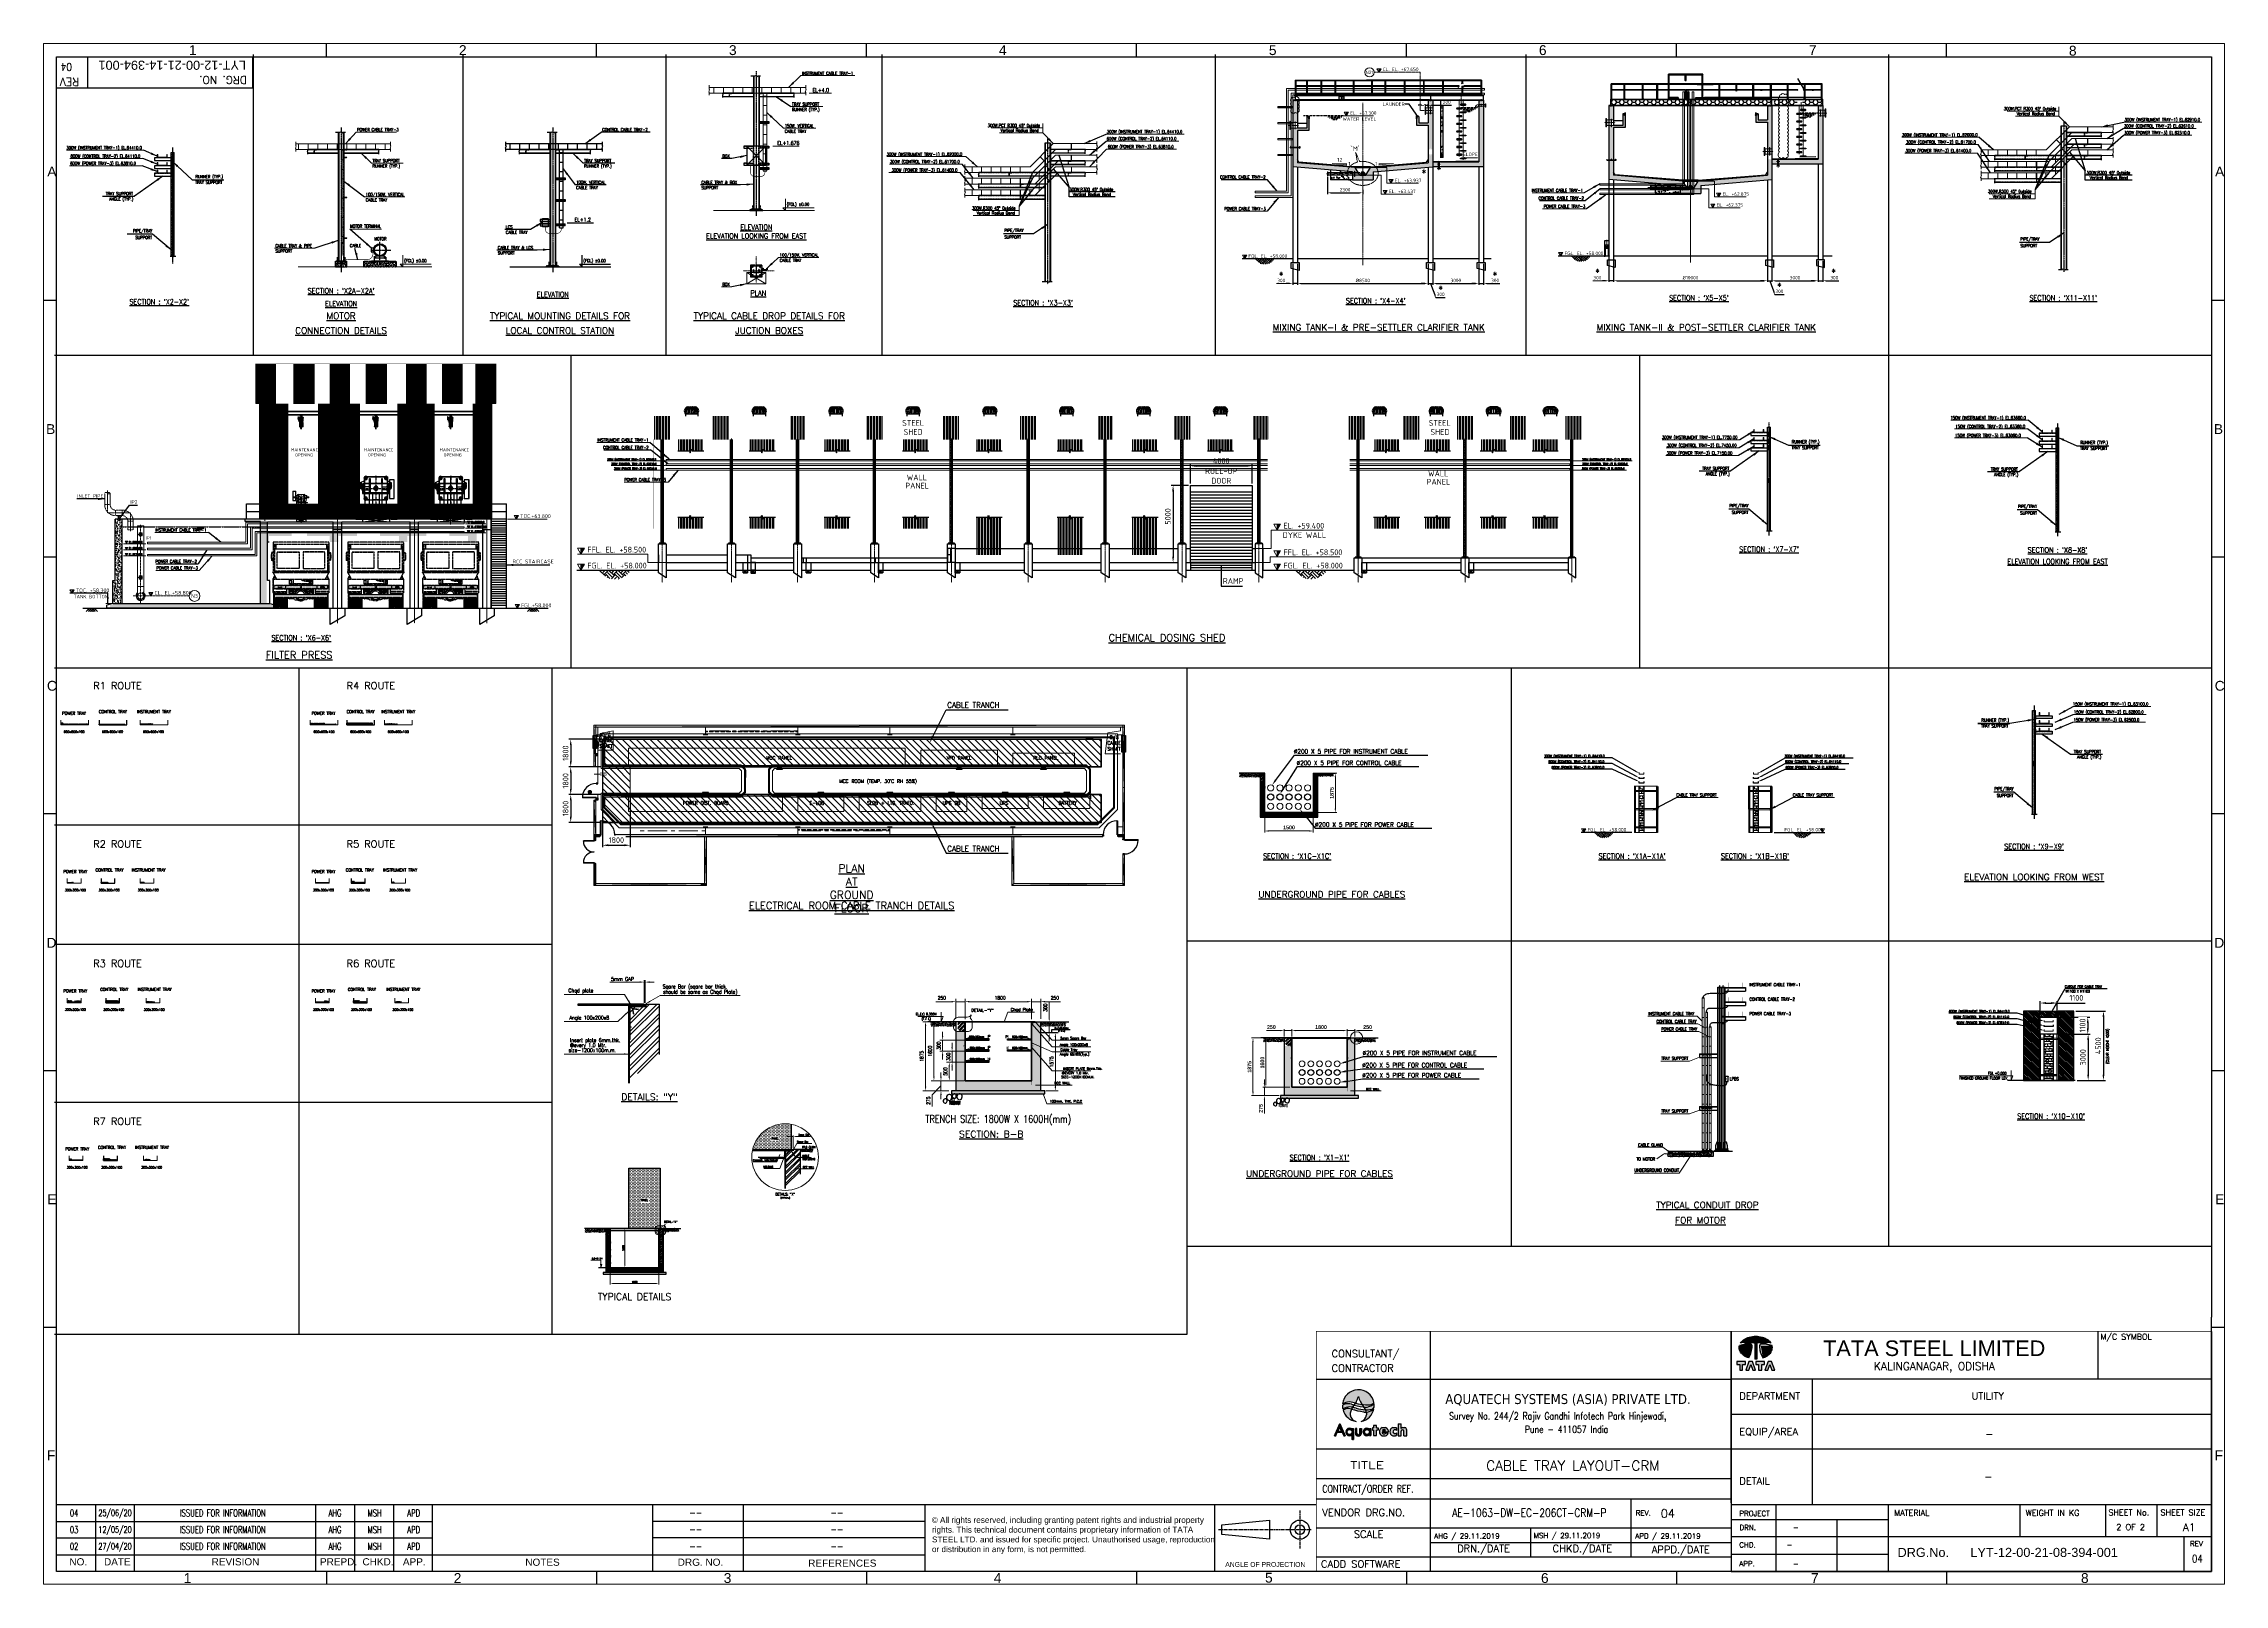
# Model space of a CAD drawing. Header units: inches. Extents: x 8618018 to 8935006, y 2431589 to 2567223.
# Drawn here: x 8793189 to 8935006, y 2431589 to 2531757 of the extents above; entities that cross this region are included whole.
import ezdxf
from ezdxf import colors
from ezdxf.entities.mleader import LeaderData, LeaderLine
from ezdxf.enums import TextEntityAlignment as Align
from ezdxf.lldxf.tags import DXFTag
from ezdxf.math import Vec2, Vec3

# ---------------------------------------------------------------- set-up
doc = ezdxf.new("R2010")
doc.units = ezdxf.units.IN
doc.header["$MEASUREMENT"] = 0
for name, pattern in [('BORDER', [1.75, 0.5, -0.25, 0.5, -0.25, 0, -0.25]), ('CENTER', [2, 1.25, -0.25, 0.25, -0.25]), ('CENTER2', [1.125, 0.75, -0.125, 0.125, -0.125]), ('DGN Style 4', [0.220024, 0.109943, -0.054972, 0.000137429, -0.054972]), ('HIDDEN', [0.375, 0.25, -0.125]), ('MITTE', [2, 1.25, -0.25, 0.25, -0.25]), ('PHANTOM', [2.5, 1.25, -0.25, 0.25, -0.25, 0.25, -0.25]), ('PHANTOM2', [1.25, 0.625, -0.125, 0.125, -0.125, 0.125, -0.125])]:
    doc.linetypes.add(name, pattern=pattern)
doc.layers.get('Defpoints').update_dxf_attribs({"color": 252})
for name, color, linetype, lineweight in [('22', 252, 'Continuous', 0), ('23', 252, 'Continuous', 0), ('AM_0', 252, 'Continuous', 50), ('centre line', 8, 'CENTER', 9), ('CL', 252, 'CENTER', 5), ('deshed line', 252, 'DASHED', 9), ('DIM', 252, 'Continuous', 13), ('DIM_PPG', 8, 'Continuous', 0), ('EQP01', 94, 'Continuous', 5), ('hold', 252, 'Continuous', 13), ('ICT', 6, 'Continuous', 13), ('IP', 252, 'Continuous', 0), ('PCT', 2, 'Continuous', 15), ('PH', 5, 'PHANTOM', 13), ('PUDDLE', 252, 'Continuous', 5), ('RAHM5', 252, 'Continuous', 0), ('ref piping', 252, 'PHANTOM', 0), ('Rev', 252, 'Continuous', 0), ('STD_DIM', 1, 'Continuous', 15), ('Tray Numbers', 3, 'Continuous', 13), ('TRENCH', 252, 'Continuous', 13), ('WTS_PIT', 191, 'Continuous', 25)]:
    doc.layers.add(name, color=color, linetype=linetype, lineweight=lineweight)
for name, color, linetype in [('AC Text', 7, 'Continuous'), ('BOM', 252, 'Continuous'), ('c', 252, 'CENTER2'), ('CCT', 4, 'Continuous'), ('CEN', 252, 'CENTER'), ('CENT', 252, 'CENTER'), ('Civil', 252, 'Continuous'), ('COL', 252, 'Continuous'), ('conduit', 1, 'Continuous'), ('dOOR', 252, 'Continuous'), ('DRG', 252, 'Continuous'), ('ELECT-CABLE-TRENCH', 230, 'Continuous'), ('EQ', 252, 'Continuous'), ('HIDDEN', 252, 'HIDDEN'), ('Insert Plate', 3, 'Continuous'), ('LP BOX', 1, 'Continuous'), ('MAIN LINE', 252, 'Continuous'), ('object line', 252, 'Continuous'), ('PAPER', 252, 'Continuous'), ('PS', 252, 'Continuous'), ('PS_Dim', 252, 'Continuous'), ('PS_Hidden', 252, 'HIDDEN'), ('PS_Mid', 5, 'MITTE'), ('PS_Pos', 252, 'Continuous'), ('PS_Solid', 252, 'Continuous'), ('Railing', 252, 'Continuous'), ('RUNGS', 252, 'Continuous'), ('SKID', 252, 'Continuous'), ('SS', 252, 'Continuous'), ('STR', 252, 'Continuous'), ('STRUCTURE', 252, 'Continuous'), ('T', 3, 'Continuous'), ('TEXT', 252, 'Continuous'), ('TEXT1', 252, 'Continuous'), ('TRAY', 1, 'Continuous'), ('TRAY-4', 6, 'Continuous'), ('truck', 252, 'Continuous')]:
    doc.layers.add(name, color=color, linetype=linetype)
doc.styles.add('ARN', font='ARIALNB.TTF')
doc.styles.add('BK', font='tahoma.ttf', dxfattribs={"width": 0.8})
doc.styles.add('COMPLEX', font='arial.ttf', dxfattribs={"width": 0.8})
doc.styles.add('DIM', font='romans.shx', dxfattribs={"width": 0.8})
doc.styles.add('ISOcp', font='isocp.shx')
doc.styles.add('ISOCPEUR', font='isocpeur.ttf')
doc.styles.add('r-30', font='romans.shx')
doc.styles.add('r30', font='romans.shx')
doc.styles.add('ROMAND', font='romand')
doc.styles.add('ROMANS', font='ROMANS.shx', dxfattribs={"width": 0.8})
doc.styles.add('ROMANT', font='romant.shx', dxfattribs={"width": 0.85, "height": 4.5})
doc.styles.add('RS1', font='ROMANS.shx', dxfattribs={"width": 0.8})
doc.styles.add('S3', font='SIMPLEX.shx')
doc.styles.add('SIMPLEX', font='SIMPLEX.shx')
doc.styles.get("Standard").update_dxf_attribs({"font": 'arial.ttf'})
doc.styles.add('TIT', font='romand.shx')
doc.styles.add('TITLE', font='simplex.shx', dxfattribs={"width": 0.8})
tags = doc.linetypes.add('DASHDOT', pattern=[1, 0.5, -0.25, 0, -0.25]).pattern_tags.tags
tags[10:11] = [DXFTag(74, 4), DXFTag(75, 0), DXFTag(340, '0'), DXFTag(46, 1.0), DXFTag(50, 0.0), DXFTag(44, 0.0), DXFTag(45, 0.0)]
tags[8:9] = [DXFTag(74, 4), DXFTag(75, 0), DXFTag(340, '0'), DXFTag(46, 1.0), DXFTag(50, 0.0), DXFTag(44, 0.0), DXFTag(45, 0.0)]
tags[6:7] = [DXFTag(74, 4), DXFTag(75, 0), DXFTag(340, '0'), DXFTag(46, 1.0), DXFTag(50, 0.0), DXFTag(44, 0.0), DXFTag(45, 0.0)]
tags[4:5] = [DXFTag(74, 4), DXFTag(75, 0), DXFTag(340, '0'), DXFTag(46, 1.0), DXFTag(50, 0.0), DXFTag(44, 0.0), DXFTag(45, 0.0)]
tags = doc.linetypes.add('DASHED', pattern=[0.75, 0.5, -0.25]).pattern_tags.tags
tags[6:7] = [DXFTag(74, 4), DXFTag(75, 0), DXFTag(340, '0'), DXFTag(46, 1.0), DXFTag(50, 0.0), DXFTag(44, 0.0), DXFTag(45, 0.0)]
tags[4:5] = [DXFTag(74, 4), DXFTag(75, 0), DXFTag(340, '0'), DXFTag(46, 1.0), DXFTag(50, 0.0), DXFTag(44, 0.0), DXFTag(45, 0.0)]
doc.linetypes.add('FENCELINE1', pattern='A,6.35,-2.54,[133,ltypeshp.shx,S=2.54,R=0,X=-2.54,Y=0],-2.54,25.4', length=36.83)
doc.dimstyles.new('DIM', dxfattribs={"dimscale": 175, "dimtxt": 2.5, "dimasz": 2.5, "dimexe": 0.875, "dimexo": 0.875, "dimgap": 1, "dimtad": 1, "dimdec": 0, "dimzin": 9, "dimdsep": 46, "dimtxsty": 'ISOCPEUR', "dimblk": 'OBLIQUE', "dimcen": 0.09, "dimclrd": 256, "dimclre": 256, "dimclrt": 252, "dimadec": 0, "dimazin": 0, "dimtfac": 1, "dimtdec": 0, "dimtmove": 0, "dimatfit": 3, "dimfxl": 1, "dimtfill": 1, "dimtolj": 1, "dimtzin": 0, "dimarcsym": 0})
doc.dimstyles.new('DIM-100', dxfattribs={"dimscale": 100, "dimtxt": 2.5, "dimasz": 2.5, "dimexe": 1, "dimexo": 1, "dimgap": 1, "dimtad": 1, "dimdec": 0, "dimzin": 12, "dimdsep": 46, "dimtxsty": 'ARN', "dimcen": 0, "dimclrd": 1, "dimclre": 1, "dimclrt": 3, "dimadec": 0, "dimazin": 0, "dimtfac": 1, "dimtdec": 0, "dimtmove": 0, "dimatfit": 3, "dimfxl": 1, "dimtolj": 1, "dimlwd": -1, "dimlwe": -1, "dimarcsym": 1})
doc.dimstyles.new('DIM_100', dxfattribs={"dimscale": 75, "dimtxt": 2.5, "dimasz": 2.5, "dimexe": 1, "dimexo": 1, "dimgap": 0.75, "dimtad": 1, "dimdec": 0, "dimrnd": 1, "dimzin": 12, "dimdsep": 46, "dimtxsty": 'DIM', "dimcen": 0.09, "dimclrd": 256, "dimclre": 256, "dimclrt": 3, "dimadec": 0, "dimazin": 0, "dimtfac": 0.046875, "dimtdec": 0, "dimtmove": 0, "dimatfit": 3, "dimfxl": 1, "dimtolj": 1, "dimtzin": 12, "dimlwd": -1, "dimlwe": -1, "dimarcsym": 0})
doc.dimstyles.new('DIM_90', dxfattribs={"dimscale": 90, "dimtxt": 2.5, "dimasz": 2.5, "dimexe": 0.875, "dimexo": 0.875, "dimgap": 1, "dimtad": 1, "dimdec": 0, "dimzin": 9, "dimdsep": 46, "dimtxsty": 'ISOCPEUR', "dimcen": 0.09, "dimclrd": 256, "dimclre": 256, "dimclrt": 4, "dimadec": 0, "dimazin": 0, "dimtfac": 1, "dimtdec": 0, "dimtmove": 0, "dimatfit": 3, "dimfxl": 1, "dimtfill": 1, "dimtolj": 1, "dimtzin": 0, "dimarcsym": 0})
doc.dimstyles.new('New_DIM_150', dxfattribs={"dimscale": 150, "dimtxt": 2.5, "dimasz": 2.5, "dimexe": 0.875, "dimexo": 0.875, "dimgap": 1, "dimtad": 1, "dimdec": 0, "dimzin": 9, "dimdsep": 46, "dimtxsty": 'ISOCPEUR', "dimcen": 0.09, "dimclrd": 256, "dimclre": 256, "dimclrt": 4, "dimadec": 0, "dimazin": 0, "dimtfac": 1, "dimtdec": 0, "dimtmove": 0, "dimatfit": 3, "dimfxl": 1, "dimtfill": 1, "dimtolj": 1, "dimtzin": 0, "dimarcsym": 0})
pattern_1 = [(0, (9205886.8, 2546502.3), (4e-14, 158.75), [])]
pattern_2 = [(90, (64861519, -22304694.3), (-625, 1e-13), [])]
pattern_3 = [(90, (64795440.6, -22305788.3), (-625, 1e-13), [])]
pattern_4 = [(0, (9213313.7, 2546502.3), (4e-14, 158.75), [])]
pattern_5 = [(90, (64861519, -22303944.3), (-625, 1e-13), [])]
pattern_6 = [(90, (64795440.6, -22305038.3), (-625, 1e-13), [])]
pattern_7 = [(50, (-340968.1, -25005.3), (455.461672, -39.847714), [47.625, -523.875]), (355, (-340968.1, -25005.3), (-88.108554, 477.642113), [38.1, -419.10146]), (100.4514447, (-340930.14, -25008.63), (367.353118, 437.79438), [40.475022, -445.225611]), (46.1842, (-340968.1, -24878.3), (677.697602, -105.10582), [71.4375, -785.8125]), (96.635558, (-340911.6, -24887.1), (593.510335, 618.56531), [60.71256, -667.83902]), (351.184151, (-340968.1, -24878.3), (593.510335, 618.56531), [57.14992, -628.64933]), (21, (-340904.6, -24910.06), (379.035978, -255.662995), [47.625, -523.875]), (326, (-340904.6, -24910.06), (154.50507, 460.469915), [38.1, -419.1]), (71.451445, (-340873, -24931.36), (533.541048, 204.806922), [40.475022, -445.224844]), (37.5, (-340968.1, -25005.31), (7.721508, 211.3875972), [0, -414.02, 0, -425.45, 0, -420.6875]), (7.5, (-340968.1, -25005.3), (167.0491563, 250.451437), [0, -242.57, 0, -404.495, 0, -160.3375]), (327.5, (-341109.7, -25005.31), (338.976488, -14.32186), [0, -158.75, 0, -495.3, 0, -657.225]), (317.5, (-341173.2, -25005.3), (370.3229535, 63.566228), [0, -206.375, 0, -328.93, 0, -466.725])]
pattern_8 = [(90, (-9074477.9, -2692109.6), (-190.5, 0), []), (90, (-9074414.4, -2692046.1), (-190.5, 0), [])]
pattern_9 = [(90, (-9060371.34, -2692109.6), (-190.5, 0), []), (90, (-9060307.84, -2692046.1), (-190.5, 0), [])]
pattern_10 = [(90, (-9056734.35, -2692109.6), (-190.5, 0), []), (90, (-9056670.85, -2692046.1), (-190.5, 0), [])]
pattern_11 = [(90, (-9053366.76, -2692109.6), (-190.5, 0), []), (90, (-9053303.26, -2692046.1), (-190.5, 0), [])]
pattern_12 = [(90, (-9063671.58, -2692109.6), (-190.5, 0), []), (90, (-9063608.08, -2692046.1), (-190.5, 0), [])]
pattern_13 = [(90, (-9054127.9, -2692109.6), (-190.5, 0), []), (90, (-9054064.4, -2692046.1), (-190.5, 0), [])]
pattern_14 = [(90, (-9073945.37, -2692109.6), (-190.5, 0), []), (90, (-9073881.87, -2692046.1), (-190.5, 0), [])]
pattern_15 = [(90, (-9079054.82, -2692109.6), (-190.5, 0), []), (90, (-9078991.32, -2692046.1), (-190.5, 0), [])]
pattern_16 = [(90, (-9083917.42, -2692109.6), (-190.5, 0), []), (90, (-9083853.92, -2692046.1), (-190.5, 0), [])]
pattern_17 = [(90, (-9088571.57, -2692109.6), (-190.5, 0), []), (90, (-9088508.07, -2692046.1), (-190.5, 0), [])]
pattern_18 = [(315, (6370180.3, 11243676.17), (224.506403, 224.506403), [])]
pattern_19 = [(45, (128548.582, 130298.033), (-15.71544821, 15.71544821), [])]

# ---------------------------------------------------------------- blocks, each defined once
blk = doc.blocks.new('DC TIT_A1')
at = {"color": 3, "style": 'SIMPLEX', "width": 0.8}
blk.add_attdef('REV.', text='', height=3, rotation=180, dxfattribs=at).set_placement((9.51, 537.59), align=Align.CENTER)
at = {"color": 3, "width": 0.8}
for tag, height, style, p in [('CUSTOMER', 4.5, 'TITLE', (757.14, 61)), ('EQUIPMENT', 4.5, 'TITLE', (767.57, 50.9)), ('DETAIL', 5, 'TITLE', (766.57, 39.47)), ('TS', 2.5, 'SIMPLEX', (811.83, 20.6)), ('REV.', 3, 'SIMPLEX', (830.3, 7.7))]:
    blk.add_attdef(tag, text='', height=height, dxfattribs=dict(at, style=style)).set_placement(p, align=Align.CENTER)
at = {"color": 2, "width": 0.8}
for tag, p, height, style in [('SCALE', (665.45, 26.07), 2.5, 'TITLE'), ('DRN_NAME', (664.74, 20.15), 2.5, 'TITLE'), ('DRN_DATE', (691.91, 20.15), 2.5, 'TITLE'), ('REF_DRG_NO', (193.06, 12.98), 2.5, 'SIMPLEX'), ('REF_DRG_NAME', (231.12, 12.98), 3, 'SIMPLEX'), ('APP_NAME', (664.7, 6.93), 2.5, 'TITLE'), ('CHK_NAME', (664.7, 13.89), 2.5, 'TITLE'), ('APP_DATE', (691.91, 6.93), 2.5, 'TITLE'), ('CHK_DATE', (691.91, 13.89), 2.5, 'TITLE')]:
    blk.add_attdef(tag, p, '', height=height, dxfattribs=dict(at, style=style))
at = {"layer": 'RAHM5', "color": 3, "style": 'SIMPLEX', "width": 0.8}
blk.add_attdef('DRG_NO', text='', height=4, rotation=180, dxfattribs=at).set_placement((18.58, 538.6), align=Align.RIGHT)
for tag, p in [('MATERIAL', (713.43, 21)), ('WEIGHT', (764.68, 20.22))]:
    blk.add_attdef(tag, p, '', height=3, dxfattribs=at)
for tag, p in [('DC_PART_ID', (752.74, 6.94)), ('DRG_NO', (821.28, 6.94))]:
    blk.add_attdef(tag, text='', height=4.5, dxfattribs=at).set_placement(p, align=Align.RIGHT)
blk = doc.blocks.new('A1')
h = blk.add_hatch(color=7)
h.paths.add_polyline_path([(500.91, 69.53, -0.11145), (503.59, 70.32, -0.05584), (505.97, 69.83, 0.071439), (507.04, 72.38, 0.085793), (508.4, 69.37, 0.006108), (509.75, 69.16, 0.075108), (511.91, 69.34, 0.179213), (513.02, 70.13, 0.853363)])
h.paths.add_polyline_path([(508.4, 69.37, -0.010528), (506.09, 69.8, 0.002821), (505.97, 69.83, -0.022494), (505.49, 69.11, 0.024682), (508.89, 68.4, 0.020185), (509.19, 68.34, 0.016136), (508.99, 68.59, -0.025064)])
h.paths.add_polyline_path([(505.09, 68.59, 0.016835), (505.49, 69.11, -0.008424), (504.34, 69.43, 0.145927), (502.11, 69.53, 0.114781), (500.87, 68.95, 0.053355), (500.99, 67.65, -0.110346), (503.64, 68.43, -0.027148), (504.82, 68.25, -0.021228)])
h.paths.add_polyline_path([(513.12, 68.24, 0.058109), (513.1, 69.67, -0.13974), (510.36, 68.33, -0.07773), (509.19, 68.34, -0.061074), (509.81, 67.26, 0.075108), (511.97, 67.43, 0.165066)])
h.paths.add_polyline_path([(506.14, 67.89, 0.031269), (504.82, 68.25, 0.041505), (504.39, 67.53, -0.001144), (504.4, 67.52, 0.033113), (508.95, 66.5, 0.075839), (510.09, 66.39, 0.044862), (509.81, 67.26, -0.016637)])
h.paths.add_polyline_path([(503.92, 66.02, -0.078125), (504.39, 67.53, 0.144758), (502.17, 67.63, 0.096369), (501.11, 67.18, 0.294553), (506.12, 62.79, -0.305832), (503.92, 65.31)])
h.paths.add_polyline_path([(513.03, 67.65, -0.132035), (510.42, 66.43, -0.022065), (510.09, 66.39, -0.01871), (510.16, 66.02), (510.16, 65.31, -0.2853), (508.12, 62.83, 0.306596)])
h = blk.add_hatch()
h.set_pattern_fill('ANSI31', scale=1.00895, style=0)
h.set_pattern_definition([(45, (365.75315, 51.1184), (-0.08917941, 0.08917941), [])])
h.paths.add_polyline_path([(499.86, 61.97), (497.78, 57.31), (498.33, 57.31), (498.91, 58.6), (500.78, 58.6), (501.42, 57.31), (501.9, 57.31)])
h.paths.add_polyline_path([(499.16, 59.09), (499.86, 60.75), (500.51, 59.09)], flags=16)
h.paths.add_polyline_path([(505.09, 60.11), (504.57, 60.11), (504.57, 59.86, 2.091254), (504.57, 57.59), (504.57, 55.81), (505.09, 55.81)])
h.paths.add_polyline_path([(504.61, 58.73, -1), (502.7, 58.73, -1)], flags=16)
h.paths.add_polyline_path([(506.45, 60.11), (505.89, 60.11), (505.89, 58.26, 1), (508.18, 58.26), (508.18, 60.11), (507.62, 60.11), (507.62, 58.26, -1), (506.45, 58.26)])
h.paths.add_polyline_path([(511.8, 60.11), (511.27, 60.11), (511.27, 59.86, 2.091254), (511.27, 57.59), (511.27, 57.34), (511.8, 57.34)])
h.paths.add_polyline_path([(509.4, 58.73, -1), (511.31, 58.73, -1)], flags=16)
h = blk.add_hatch(color=7)
h.paths.add_polyline_path([(514.61, 60.37), (514, 60.37), (514, 61.24), (512.89, 61.24), (512.89, 60.37), (512.51, 60.37), (512.51, 59.4), (512.89, 59.4), (512.89, 57.33), (514, 57.33), (514, 59.4), (514.61, 59.4)])
edge = h.paths.add_edge_path()
edge.add_line((517.54, 60.44), (516.23, 60.44))
edge.add_arc((516.89, 58.82), 1.75, 112.03139, 247.96861)
edge.add_line((516.23, 57.19), (517.54, 57.19))
edge.add_arc((516.89, 58.82), 1.75, 292.03139, 342.01243)
edge.add_line((518.55, 58.28), (517.51, 58.28))
edge.add_ellipse((516.94, 58.66), major_axis=(0.709, 0), ratio=0.910971, start_angle=180, end_angle=323.89986, ccw=False)
edge.add_line((516.23, 58.66), (518.63, 58.66))
edge.add_arc((516.89, 58.82), 1.75, 354.7417, 427.96861)
h.paths.add_polyline_path([(521.68, 59.28), (521.68, 60.29, 0.061809), (521.3, 60.46), (520.34, 60.46, 0.745032), (520.34, 57.25), (521.3, 57.25, 0.061809), (521.68, 57.42), (521.68, 58.43, -3.064988)])
edge = h.paths.add_edge_path(flags=16)
edge.add_ellipse((516.94, 59.31), major_axis=(-0.586, 0), ratio=0.677419, start_angle=180, end_angle=360)
edge.add_line((516.35, 59.31), (517.52, 59.31))
h.paths.add_polyline_path([(525, 60.43), (524.1, 60.43, 0.170402), (523.55, 60.05), (523.55, 61.83), (522.43, 61.83), (522.43, 57.28), (523.55, 57.28), (523.55, 59.1, -0.929913), (524.61, 59.1), (524.61, 57.28), (525.73, 57.28), (525.73, 59.47, 0.260256)])
at = {"layer": 'DRG'}
h = blk.add_hatch(color=7, dxfattribs=at)
edge = h.paths.add_edge_path()
edge.add_spline(control_points=[(654.03, 92.12), (654.03, 92.12), (653.94, 91.83), (653.86, 91.25), (653.98, 90.37), (654.36, 89.53), (654.97, 88.76), (655.77, 88.1), (656.66, 87.6), (657.29, 87.37), (657.57, 87.27)], knot_values=[0, 0, 0, 0, 0.426335, 16.85888, 33.291425, 50.363363, 68.557724, 88.121807, 109.067765, 125.803998, 125.803998, 125.803998, 125.803998], degree=3, periodic=0)
edge.add_ellipse((649.63, 91.95), major_axis=(9.24, 0), ratio=0.989209, start_angle=-30.79192, end_angle=0)
edge.add_ellipse((658.16, 91.95), major_axis=(0.711, 0), ratio=0.989209, start_angle=0, end_angle=59.45549)
edge.add_ellipse((657.45, 80.3), major_axis=(12.44, 0), ratio=0.989209, start_angle=85.05593, end_angle=105.9813)
h = blk.add_hatch(color=7, dxfattribs=at)
edge = h.paths.add_edge_path()
edge.add_ellipse((659.23, 92.83), major_axis=(-0.711, 0), ratio=0.989209, start_angle=180, end_angle=264.97602, ccw=False)
edge.add_line((659.94, 92.83), (659.94, 86.86))
edge.add_spline(control_points=[(659.94, 86.86), (660.06, 86.86), (660.18, 86.85), (660.29, 86.85)], knot_values=[6.671339, 6.671339, 6.671339, 6.671339, 13.342678, 13.342678, 13.342678, 13.342678], degree=3, periodic=0)
edge.add_line((660.29, 86.85), (660.29, 95.64))
edge.add_spline(control_points=[(660.29, 95.64), (659.47, 95.64), (658.24, 95.48), (656.75, 94.94), (655.78, 94.39), (654.98, 93.75), (654.61, 93.24), (654.43, 93)], knot_values=[0.000071, 0.000071, 0.000071, 0.000071, 46.392916, 68.539061, 89.485019, 109.049102, 125.560546, 125.560546, 125.560546, 125.560546], degree=3, periodic=0)
edge.add_spline(control_points=[(654.43, 93), (654.43, 93), (654.43, 93), (654.43, 93)], knot_values=[0, 0, 0, 0, 0.000071, 0.000071, 0.000071, 0.000071], degree=3, periodic=0)
edge.add_ellipse((658.2, 81.28), major_axis=(12.44, 0), ratio=0.989209, start_angle=84.97602, end_angle=107.64196, ccw=False)
h = blk.add_hatch(color=7, dxfattribs=at)
edge = h.paths.add_edge_path()
edge.add_ellipse((662.39, 81.28), major_axis=(12.44, 0), ratio=0.989209, start_angle=72.35804, end_angle=95.02398, ccw=False)
edge.add_spline(control_points=[(666.16, 93), (666.16, 93), (666.16, 93), (666.16, 93)], knot_values=[251.12102, 251.12102, 251.12102, 251.12102, 251.121092, 251.121092, 251.121092, 251.121092], degree=3, periodic=0)
edge.add_spline(control_points=[(666.16, 93), (665.98, 93.24), (665.61, 93.75), (664.81, 94.39), (663.84, 94.94), (662.34, 95.48), (661.12, 95.64), (660.29, 95.64)], knot_values=[125.560546, 125.560546, 125.560546, 125.560546, 142.07199, 161.636073, 182.582031, 204.728176, 251.12102, 251.12102, 251.12102, 251.12102], degree=3, periodic=0)
edge.add_line((660.29, 95.64), (660.29, 86.85))
edge.add_spline(control_points=[(660.29, 86.85), (660.41, 86.85), (660.53, 86.86), (660.65, 86.86)], knot_values=[0, 0, 0, 0, 6.671339, 6.671339, 6.671339, 6.671339], degree=3, periodic=0)
edge.add_line((660.65, 86.86), (660.65, 92.83))
edge.add_ellipse((661.36, 92.83), major_axis=(-0.711, 0), ratio=0.989209, start_angle=-84.97602, end_angle=0, ccw=False)
h = blk.add_hatch(color=7, dxfattribs=at)
edge = h.paths.add_edge_path()
edge.add_ellipse((670.95, 91.95), major_axis=(9.24, 0), ratio=0.989209, start_angle=180, end_angle=210.79192, ccw=False)
edge.add_ellipse((662.43, 91.95), major_axis=(-0.711, 0), ratio=0.989209, start_angle=300.54451, end_angle=360, ccw=False)
edge.add_ellipse((663.14, 80.3), major_axis=(-12.44, 0), ratio=0.989209, start_angle=254.0187, end_angle=274.94407, ccw=False)
edge.add_spline(control_points=[(666.56, 92.12), (666.56, 92.12), (666.65, 91.83), (666.73, 91.25), (666.6, 90.37), (666.23, 89.53), (665.62, 88.76), (664.81, 88.1), (663.93, 87.6), (663.3, 87.37), (663.02, 87.27)], knot_values=[0, 0, 0, 0, 0.426335, 16.85888, 33.291425, 50.363363, 68.557724, 88.121807, 109.067765, 125.803998, 125.803998, 125.803998, 125.803998], degree=3, periodic=0)
h = blk.add_hatch(color=7, dxfattribs=at)
h.paths.add_polyline_path([(655.17, 84.81), (656.27, 84.81), (656.27, 85.91), (652.98, 85.91), (652.98, 84.81), (654.08, 84.81), (654.08, 82.61), (655.17, 82.61)])
h.paths.add_polyline_path([(658.32, 84.72), (659.09, 82.61), (660.19, 82.61), (658.99, 85.91), (657.65, 85.91), (656.45, 82.61), (657.55, 82.61)])
h.paths.add_polyline_path([(661.35, 84.81), (661.35, 82.61), (662.68, 82.61), (662.68, 84.81), (663.66, 84.81), (663.66, 85.91), (660.37, 85.91), (660.37, 84.81)])
h.paths.add_polyline_path([(665.04, 85.91), (663.84, 82.61), (664.94, 82.61), (665.71, 84.72), (666.48, 82.61), (667.58, 82.61), (666.38, 85.91)])
blk.add_line((534.69, 97.42), (534.69, 4.98))
at = {"color": 7}
for p, q in [((650.78, 97.53), (650.78, 30.72)), ((792.23, 97.53), (792.23, 79.09)), ((490.78, 79.09), (650.78, 79.09)), ((836, 79.09), (650.78, 79.09)), ((497.78, 57.31), (499.86, 61.97)), ((499.86, 60.75), (499.16, 59.09)), ((499.16, 59.09), (500.51, 59.09)), ((499.86, 61.97), (501.9, 57.31)), ((500.51, 59.09), (499.86, 60.75)), ((503.92, 66.02), (503.92, 65.31)), ((504.57, 60.11), (505.09, 60.11)), ((504.57, 59.86), (504.57, 60.11)), ((505.09, 60.11), (505.09, 55.81)), ((506.45, 60.11), (505.89, 60.11)), ((505.89, 60.11), (505.89, 58.26)), ((506.45, 58.26), (506.45, 60.11)), ((507.62, 60.11), (508.18, 60.11)), ((507.62, 58.26), (507.62, 60.11)), ((508.18, 60.11), (508.18, 58.26)), ((510.16, 66.02), (510.16, 65.31)), ((511.27, 60.11), (511.8, 60.11)), ((511.27, 59.86), (511.27, 60.11)), ((511.8, 60.11), (511.8, 57.34)), ((512.89, 60.37), (512.51, 60.37)), ((512.51, 60.37), (512.51, 59.4)), ((512.51, 59.4), (512.89, 59.4)), ((514, 61.24), (512.89, 61.24)), ((512.89, 61.24), (512.89, 60.37)), ((512.89, 59.4), (512.89, 57.33)), ((514, 60.37), (514, 61.24)), ((514, 60.37), (514.61, 60.37)), ((514.61, 59.4), (514, 59.4)), ((514, 57.33), (514, 59.4)), ((514.61, 60.37), (514.61, 59.4)), ((516.23, 60.44), (517.54, 60.44)), ((516.35, 59.31), (517.52, 59.31)), ((520.34, 60.46), (521.3, 60.46)), ((521.68, 60.29), (521.68, 59.28)), ((522.43, 61.83), (523.55, 61.83)), ((522.43, 61.83), (522.43, 57.28)), ((523.55, 60.05), (523.55, 61.83)), ((523.55, 57.28), (523.55, 59.1)), ((524.1, 60.43), (525, 60.43)), ((524.61, 57.28), (524.61, 59.1)), ((525.73, 57.28), (525.73, 59.47)), ((836, 65.45), (650.78, 65.45)), ((490.78, 52.24), (650.78, 52.24)), ((497.78, 57.31), (498.33, 57.31)), ((498.33, 57.31), (498.91, 58.6)), ((498.91, 58.6), (500.78, 58.6)), ((500.78, 58.6), (501.42, 57.31)), ((501.42, 57.31), (501.9, 57.31)), ((504.57, 57.59), (504.57, 55.81)), ((511.27, 57.59), (511.27, 57.34)), ((511.27, 57.34), (511.8, 57.34)), ((512.89, 57.33), (514, 57.33)), ((516.23, 58.66), (517.45, 58.66)), ((518.63, 58.66), (516.23, 58.66)), ((516.23, 57.19), (517.54, 57.19)), ((518.55, 58.28), (517.51, 58.28)), ((520.34, 57.25), (521.3, 57.25)), ((521.68, 58.43), (521.68, 57.42)), ((522.43, 57.28), (523.55, 57.28)), ((524.61, 57.28), (525.73, 57.28)), ((650.78, 52.24), (836, 52.24)), ((490.78, 40.82), (650.78, 40.82)), ((612.18, 10.58), (612.18, 32.98)), ((650.78, 30.72), (650.78, 4.98)), ((650.78, 30.72), (836, 30.72)), ((711.5, 4.98), (711.5, 30.72)), ((762.29, 18.33), (762.29, 30.72)), ((795.31, 18.33), (795.31, 30.72)), ((815.11, 18.33), (815.11, 30.72)), ((573.38, 21.78), (573.38, 10.58)), ((650.78, 25.01), (711.5, 25.01)), ((650.78, 25.01), (650.78, 20)), ((836, 18.33), (650.78, 18.33)), ((691.59, 25.01), (691.59, 4.98)), ((825.31, 18.33), (825.31, 4.98)), ((650.78, 11.66), (711.5, 11.66)), ((650.78, 4.98), (836, 4.98))]:
    blk.add_line(p, q, dxfattribs=at)
at = {"color": 7, "linetype": 'Continuous'}
for p, q in [((490.78, 32.98), (650.78, 32.98)), ((490.78, 21.78), (650.78, 21.78)), ((534.69, 16.18), (650.78, 16.18))]:
    blk.add_line(p, q, dxfattribs=at)
at = {"linetype": 'Continuous'}
blk.add_line((490.78, 10.58), (650.78, 10.58), dxfattribs=at)
at = {"color": 7, "const_width": 0.3}
blk.add_lwpolyline([(490.78, 4.98), (490.78, 97.53), (836, 97.53)], dxfattribs=at)
at = {"color": 7}
for centre in [(503.65, 58.73), (510.36, 58.73)]:
    blk.add_circle(centre, 0.957, dxfattribs=at)
for centre, radius, start, end in [((502.74, 66.56), 3.03, 101.96908, 128.16027), ((507.01, 68.87), 6.14, 179.24196, 191.45833), ((507.01, 68.87), 6.14, 11.88059, 173.78544), ((504, 63.98), 6.35, 93.69628, 119.13371), ((504.07, 62.11), 6.33, 93.85745, 119.04494), ((502.8, 64.66), 3.03, 101.96908, 123.98714), ((503.05, 65.74), 3.9, 70.68169, 103.89119), ((503.11, 63.84), 3.9, 70.68169, 103.89119), ((502.59, 59.46), 10.91, 71.33334, 84.76416), ((502.61, 57.49), 10.99, 71.2251, 84.60945), ((508.95, 65.28), 5.09, 139.42353, 171.6635), ((514.38, 103.21), 35.24, 253.46085, 261.047), ((514.43, 101.31), 35.24, 253.46085, 261.047), ((497.65, 74.82), 9.69, 320.04972, 345.40688), ((517.39, 124.52), 55.88, 258.33003, 262.14264), ((517.45, 122.62), 55.88, 258.33003, 262.14264), ((516.42, 74.82), 9.69, 194.59312, 219.95028), ((507.01, 68.87), 6.14, 280.42184, 348.60322), ((509.79, 72.07), 3.78, 256.2771, 278.68097), ((505.12, 65.28), 5.09, 8.3365, 40.57647), ((510.26, 76.41), 7.26, 265.95471, 283.13583), ((510.32, 74.51), 7.26, 265.95471, 283.13583), ((509.39, 73.81), 5.57, 280.00911, 311.82903), ((509.45, 71.91), 5.57, 280.00911, 310.0953), ((511.39, 71.24), 1.97, 285.27582, 325.91695), ((511.36, 69.54), 2.19, 286.26699, 323.75935), ((507.01, 68.87), 6.14, 354.16267, 7.46529), ((507.01, 68.87), 6.14, 195.97158, 261.62148), ((503.65, 58.73), 1.46, 51.11258, 308.88742), ((506.89, 65.68), 2.99, 187.0785, 255.09963), ((507.14, 65.71), 3.04, 288.93352, 352.62724), ((510.36, 58.73), 1.46, 51.11258, 308.88742), ((509.85, 70.17), 3.78, 256.2771, 278.68097), ((516.89, 58.82), 1.75, 112.03139, 247.96861), ((516.89, 58.82), 1.75, 354.7417, 67.96861), ((520.82, 58.85), 1.67, 106.62544, 253.37456), ((521.1, 58.85), 0.718, 36.13945, 323.86055), ((520.82, 58.85), 1.67, 59.22706, 73.37456), ((524.37, 59.46), 1.01, 105.44904, 144.13085), ((524.08, 59.06), 0.531, 4.15972, 175.84028), ((524.5, 59.3), 1.24, 8.00786, 66.35978), ((507.04, 58.26), 1.15, 180, 0), ((507.04, 58.26), 0.582, 180, 0), ((516.89, 58.82), 1.75, 292.03139, 342.01243), ((520.82, 58.85), 1.67, 286.62544, 300.77294)]:
    blk.add_arc(centre, radius, start, end, dxfattribs=at)
for centre, major_axis, ratio, end_param in [((516.94, 59.31), (-0.586, 0), 0.677419, 6.283185), ((516.94, 58.66), (0.709, 0), 0.910971, 5.653119)]:
    blk.add_ellipse(centre, major_axis=major_axis, ratio=ratio, start_param=3.141593, end_param=end_param, dxfattribs=at)
at = {"layer": 'AM_0'}
blk.add_line((836, 97.53), (836, 4.98), dxfattribs=at)
at = {"layer": 'BOM', "color": 7}
for p, q in [((5.01, 4.98), (5.01, 588.92)), ((5.01, 588.92), (836, 588.92)), ((490.78, 30.69), (5.01, 30.69))]:
    blk.add_line(p, q, dxfattribs=at)
at = {"layer": 'CENT', "color": 18, "true_color": 0x000000}
blk.add_line((484.45, 28.52), (484.45, 13.81), dxfattribs=at)
at = {"layer": 'CENT'}
blk.add_line((453.03, 21.07), (489.01, 21.07), dxfattribs=at)
at = {"layer": 'DIM', "color": 7}
for p, q in [((0, 594), (841, 594)), ((0, 594), (0, 0)), ((841, 0), (841, 594)), ((0, 0), (841, 0))]:
    blk.add_line(p, q, dxfattribs=at)
at = {"layer": 'DRG', "color": 7}
for p, q in [((16.95, 588.92), (16.95, 576.97)), ((80.69, 576.97), (80.69, 588.92)), ((109.13, 588.97), (109.13, 593.98)), ((213.26, 588.97), (213.26, 593.98)), ((317.38, 588.97), (317.38, 593.98)), ((421.5, 588.97), (421.5, 593.98)), ((525.63, 588.97), (525.63, 593.98)), ((629.75, 588.97), (629.75, 593.98)), ((733.88, 588.97), (733.88, 593.98)), ((836, 588.92), (836, 102.96)), ((5.01, 576.97), (80.69, 576.97)), ((5.01, 495), (0, 495)), ((841, 495), (836, 495)), ((5.01, 396), (0, 396)), ((841, 396), (836, 396)), ((5.01, 297), (0, 297)), ((841, 297), (836, 297)), ((5.01, 198), (0, 198)), ((841, 198), (836, 198)), ((836, 4.98), (836, 102.96)), ((5.01, 99), (0, 99)), ((650.78, 31.42), (650.78, 97.53)), ((841, 99), (836, 99)), ((682.15, 30.72), (682.15, 79.09)), ((20.01, 30.69), (20.01, 4.98)), ((35.01, 4.98), (35.01, 30.69)), ((105.01, 4.98), (105.01, 30.69)), ((120.01, 4.98), (120.01, 30.69)), ((135.01, 4.98), (135.01, 30.69)), ((150.01, 4.98), (150.01, 30.69)), ((339.79, 30.72), (339.79, 4.98)), ((451.62, 4.98), (451.62, 30.72)), ((668.03, 30.72), (668.03, 5.04)), ((5.01, 24.26), (150.01, 24.26)), ((150.01, 17.84), (5.01, 17.84)), ((234.79, 24.29), (339.79, 24.29)), ((339.79, 17.87), (234.79, 17.87)), ((454.38, 22.91), (472.76, 24.74)), ((454.38, 19.23), (454.38, 22.91)), ((472.76, 17.39), (454.38, 19.23)), ((472.76, 24.74), (472.76, 17.39)), ((5.01, 11.41), (339.79, 11.41)), ((836, 4.98), (5.01, 4.98)), ((109.13, 4.98), (109.13, -0.02)), ((213.26, 4.98), (213.26, -0.02)), ((317.38, 4.98), (317.38, -0.02)), ((421.5, 4.98), (421.5, -0.02)), ((629.75, 4.98), (629.75, -0.02)), ((733.88, 4.98), (733.88, -0.02))]:
    blk.add_line(p, q, dxfattribs=at)
at = {"layer": 'DRG', "color": 7, "linetype": 'Continuous'}
for p, q in [((659.94, 92.83), (659.94, 86.86)), ((660.65, 92.83), (660.65, 86.86)), ((656.27, 85.91), (652.98, 85.91)), ((652.98, 85.91), (652.98, 84.81)), ((652.98, 84.81), (654.08, 84.81)), ((654.08, 84.81), (654.08, 82.61)), ((655.17, 82.61), (655.17, 84.81)), ((655.17, 84.81), (656.27, 84.81)), ((656.27, 84.81), (656.27, 85.91)), ((657.65, 85.91), (656.45, 82.61)), ((657.55, 82.61), (658.32, 84.72)), ((658.99, 85.91), (657.65, 85.91)), ((658.32, 84.72), (659.09, 82.61)), ((660.19, 82.61), (658.99, 85.91)), ((663.66, 85.91), (660.37, 85.91)), ((660.37, 85.91), (660.37, 84.81)), ((660.37, 84.81), (661.35, 84.81)), ((661.35, 84.81), (661.35, 82.61)), ((662.68, 82.61), (662.68, 84.81)), ((662.68, 84.81), (663.66, 84.81)), ((663.66, 84.81), (663.66, 85.91)), ((665.04, 85.91), (663.84, 82.61)), ((664.94, 82.61), (665.71, 84.72)), ((666.38, 85.91), (665.04, 85.91)), ((665.71, 84.72), (666.48, 82.61)), ((667.58, 82.61), (666.38, 85.91)), ((654.08, 82.61), (655.17, 82.61)), ((656.45, 82.61), (657.55, 82.61)), ((659.09, 82.61), (660.19, 82.61)), ((661.35, 82.61), (662.68, 82.61)), ((663.84, 82.61), (664.94, 82.61)), ((666.48, 82.61), (667.58, 82.61))]:
    blk.add_line(p, q, dxfattribs=at)
at = {"layer": 'DRG'}
for p, q in [((234.79, 30.72), (234.79, 5.01)), ((269.79, 30.72), (269.79, 5.01)), ((339.79, 30.72), (339.79, 5.01))]:
    blk.add_line(p, q, dxfattribs=at)
at = {"layer": 'DRG', "color": 18, "true_color": 0x000000}
blk.add_line((525.63, 4.98), (525.63, -0.02), dxfattribs=at)
at = {"layer": 'DRG', "color": 7}
for radius in [3.68, 1.84]:
    blk.add_circle((484.45, 21.07), radius, dxfattribs=at)
at = {"layer": 'DRG', "color": 7, "linetype": 'Continuous'}
for centre, major_axis, start_param, end_param in [((657.45, 80.3), (12.44, 0), 1.484506, 1.849723), ((658.2, 81.28), (12.44, 0), 1.483111, 1.878707), ((658.16, 91.95), (0.711, 0), 0, 1.037694), ((659.23, 92.83), (-0.711, 0), 3.141593, 4.624704), ((661.36, 92.83), (-0.711, 0), -1.483111, 0), ((662.39, 81.28), (12.44, 0), 1.262886, 1.658481), ((662.43, 91.95), (0.711, 0), 2.103899, 3.141593), ((663.14, 80.3), (12.44, 0), 1.29187, 1.657087), ((649.63, 91.95), (9.24, 0), -0.53742, 0), ((670.95, 91.95), (-9.24, 0), 0, 0.53742)]:
    blk.add_ellipse(centre, major_axis=major_axis, ratio=0.989209, start_param=start_param, end_param=end_param, dxfattribs=at)
for points, knots in [([(654.43, 93), (654.61, 93.24), (654.98, 93.75), (655.78, 94.39), (656.75, 94.94), (658.24, 95.48), (660.29, 95.75), (662.34, 95.48), (663.84, 94.94), (664.81, 94.39), (665.61, 93.75), (665.98, 93.24), (666.16, 93)], [0, 0, 0, 0, 16.511515, 36.075598, 57.021556, 79.167701, 125.560546, 171.95339, 194.099535, 215.045493, 234.609577, 251.121092, 251.121092, 251.121092, 251.121092]), ([(657.57, 87.27), (657.29, 87.37), (656.66, 87.6), (655.77, 88.1), (654.97, 88.76), (654.36, 89.53), (653.98, 90.37), (653.86, 91.25), (653.94, 91.83), (654.03, 92.12), (654.03, 92.12)], [0, 0, 0, 0, 16.736233, 37.682191, 57.246274, 75.440635, 92.512573, 108.945118, 125.377663, 125.803998, 125.803998, 125.803998, 125.803998]), ([(663.02, 87.27), (663.3, 87.37), (663.93, 87.6), (664.81, 88.1), (665.62, 88.76), (666.23, 89.53), (666.6, 90.37), (666.73, 91.25), (666.65, 91.83), (666.56, 92.12), (666.56, 92.12)], [0, 0, 0, 0, 16.736233, 37.682191, 57.246274, 75.440635, 92.512573, 108.945118, 125.377663, 125.803998, 125.803998, 125.803998, 125.803998])]:
    blk.add_open_spline(points, degree=3, knots=knots, dxfattribs=at)
blk.add_open_spline([(660.65, 86.86), (660.53, 86.86), (660.29, 86.85), (660.06, 86.86), (659.94, 86.86)], degree=3, dxfattribs=at)
at = {"layer": 'DRG', "lineweight": 0}
ref = blk.add_blockref('DC TIT_A1', (-0.71, 0.68), dxfattribs=dict(at, xscale=1.001190476, yscale=1.001190476, zscale=1.001190476))
ref.add_attrib('REV.', '04', dxfattribs={"layer": '0', "color": 3, "height": 3.004, "style": 'SIMPLEX', "width": 0.8}).set_placement((830.58, 8.4), align=Align.CENTER)
ref.add_attrib('REV.', '04', dxfattribs={"layer": '0', "color": 3, "height": 3.004, "rotation": 180, "style": 'SIMPLEX', "width": 0.8}).set_placement((8.81, 586.52), align=Align.CENTER)
at = {"color": 7, "style": 'COMPLEX'}
blk.add_text('LYT-12-00-21-14-394-001', height=3.5042, rotation=180, dxfattribs=at).set_placement((78.03, 587.42))
at = {"color": 7}
for s, height, style, p in [('CONSULTANT/', 2.8, 'ROMAND', (496.68, 87.54)), ('CONTRACTOR', 2.8, 'ROMAND', (496.68, 81.94)), ('VENDOR DRG.NO.', 2.8, 'ROMAND', (493.11, 26.28)), ('REV.', 2, 'ROMAND', (613.98, 26.51)), ('PROJECT', 2.002, 'SIMPLEX', (653.98, 26.32)), ('DRN.', 2.002, 'SIMPLEX', (654.01, 20.92)), ('-', 2, 'SIMPLEX', (674.66, 20.92)), ('CADD SOFTWARE', 2.8, 'ROMAND', (492.63, 6.42)), ('APP.', 2.002, 'SIMPLEX', (653.92, 6.94)), ('CHD.', 2.002, 'SIMPLEX', (653.92, 14.17)), ('-', 2, 'SIMPLEX', (672.16, 14.26)), ('DRG.No.', 3.504, 'COMPLEX', (714.96, 10.55)), ('LYT-12-00-21-08-394-001', 3.5042, 'COMPLEX', (743.06, 10.55)), ('REV', 2.002, 'SIMPLEX', (827.76, 14.68)), ('-', 2, 'SIMPLEX', (674.66, 6.94))]:
    blk.add_text(s, height=height, dxfattribs=dict(at, style=style)).set_placement(p)
at = {"color": 7, "style": 'SIMPLEX'}
blk.add_text('KALINGANAGAR, ODISHA', height=3, dxfattribs=at).set_placement((729.15, 83.65), align=Align.MIDDLE)
at = {"color": 4, "style": 'ROMANS', "width": 0.8}
for s, p in [('Survey No. 244/2 Rajiv Gandhi Infotech Park Hinjewadi,', (542.04, 63.58)), ('Pune - 411057 India', (571.25, 58.4))]:
    blk.add_text(s, height=2.7266, dxfattribs=at).set_placement(p)
at = {"color": 7, "linetype": 'Continuous', "style": 'ROMAND', "width": 1.289474}
blk.add_text('TITLE', height=2.8, dxfattribs=at).set_placement((503.91, 44.52), (516.97, 44.52), align=Align.FIT)
at = {"color": 7, "style": 'ROMAND', "width": 0.8}
blk.add_text('CONTRACT/ORDER REF.', height=2.8, dxfattribs=at).set_placement((493.11, 35.42))
at = {"color": 7, "linetype": 'Continuous', "style": 'ROMAND'}
for s, p in [('SCALE', (516.68, 17.93)), ('DRN./DATE', (565.5, 12.43)), ('CHKD./DATE', (604.86, 12.42)), ('APPD./DATE', (642.61, 11.99))]:
    blk.add_text(s, height=2.8, dxfattribs=at).set_placement(p, align=Align.RIGHT)
at = {"color": 7, "style": 'ROMANS'}
for p in [(574.46, 35.06), (574.46, 25.99)]:
    blk.add_attdef('-', text='', height=3.2, dxfattribs=at).set_placement(p, align=Align.CENTER)
blk.add_attdef('REVNO.', (623.63, 25.56), '', height=3.2, dxfattribs=at)
at = {"layer": 'AC Text', "color": 7, "style": 'ROMANS'}
for tag, p in [('DRAWN____BY', (536.24, 17.62)), ('CHECKED_____BY', (574.6, 17.8)), ('APPROVED_____BY', (613.13, 17.62))]:
    blk.add_attdef(tag, p, '', height=2, dxfattribs=at)
at = {"layer": 'DRG', "color": 7}
for s, height, p in [('1', 3.8, (56.04, 589.59)), ('2', 3.8, (160.16, 589.59)), ('3', 3.8, (264.29, 589.59)), ('4', 3.8, (368.41, 589.59)), ('5', 3.8, (472.53, 589.59)), ('6', 3.8, (576.66, 589.59)), ('7', 3.8, (680.78, 589.59)), ('8', 3.8, (781.06, 589.39)), ('A', 3.8, (1.42, 542.8)), ('A', 3.8, (837.42, 542.8)), ('B', 3.8, (0.95, 443.5)), ('B', 3.8, (836.95, 443.5)), ('C', 3.8, (1.27, 344.52)), ('C', 3.8, (837.27, 344.52)), ('D', 3.8, (1.11, 245.44)), ('D', 3.8, (837.11, 245.44)), ('E', 3.8, (1.43, 146.54)), ('E', 3.8, (837.43, 146.54)), ('F', 3.8, (1.27, 47.86)), ('F', 3.8, (837.27, 47.86)), ('NO.', 2.754, (9.95, 7.31)), ('DATE', 2.754, (23.3, 7.31)), ('REVISION', 2.754, (64.81, 7.31)), ('PREPD.', 2.754, (106.58, 7.31)), ('CHKD.', 2.754, (122.97, 7.31)), ('APP.', 2.754, (138.56, 7.31)), ('NOTES', 2.754, (185.77, 7.15)), ('DRG. NO.', 2.754, (244.55, 7.15)), ('REFERENCES', 2.754, (294.87, 6.79)), ('ANGLE OF PROJECTION', 1.8772, (455.7, 6.72)), ('1', 3.8, (54.04, 0.51)), ('2', 3.8, (158.16, 0.51)), ('3', 3.8, (262.29, 0.51)), ('4', 3.8, (366.41, 0.51)), ('5', 3.8, (471.03, 0.65)), ('6', 3.8, (577.45, 0.51)), ('7', 3.8, (681.58, 0.51)), ('8', 3.8, (785.7, 0.51))]:
    blk.add_text(s, height=height, dxfattribs=at).set_placement(p)
at = {"layer": 'DRG', "color": 7, "style": 'SIMPLEX'}
for s, p in [('REV', (13.67, 580.78)), ('DRG. NO.', (78.35, 581.49))]:
    blk.add_text(s, height=3.004, rotation=180, dxfattribs=at).set_placement(p)
at = {"layer": 'DRG', "color": 7, "style": 'COMPLEX'}
blk.add_text('TATA STEEL LIMITED', height=6, dxfattribs=at).set_placement((729.1, 91.02), align=Align.MIDDLE)
at = {"layer": 'DRG', "color": 7, "style": 'SIMPLEX'}
for s, height, p in [('M/C SYMBOL', 2.253, (793.19, 94.33)), ('DEPARTMENT', 2.778, (653.97, 71.23)), ('UTILITY', 2.778, (743.49, 71.23)), ('EQUIP/AREA', 2.778, (653.97, 57.45)), ('-', 2.78, (748.77, 56.55)), ('DETAIL', 2.778, (653.97, 38.46)), ('MATERIAL', 2.253, (713.64, 26.4)), ('WEIGHT IN KG', 2.2527, (764.43, 26.4)), ('SHEET No.', 2.253, (796.28, 26.58)), ('SHEET SIZE', 2.253, (816.38, 26.58)), ('A1', 3.004, (824.92, 20.5))]:
    blk.add_text(s, height=height, dxfattribs=at).set_placement(p)
at = {"layer": 'DRG', "color": 7, "insert": (749.96, 41.46), "char_height": 2.78, "attachment_point": 5, "style": 'SIMPLEX'}
blk.add_mtext_dynamic_manual_height_columns('-', width=110.258, gutter_width=1, heights=[0], dxfattribs=at)
at = {"layer": 'DRG', "color": 1, "insert": (342.59, 18.83), "char_height": 2.25268, "width": 109.0327, "attachment_point": 4}
blk.add_mtext('{\\fSymbol|b0|i0|c2|p18;Ó} All rights reserved, including granting patent rights and industrial property rights. This technical document contains proprietary information of TATA STEEL LTD. and issued for specific project. Unauthorised usage, reproduction or distribution in any form, is not permitted.', dxfattribs=at)
at = {"layer": 'TEXT', "color": 4, "style": 'BK'}
blk.add_text('AQUATECH SYSTEMS (ASIA) PRIVATE LTD.', height=3.8172, dxfattribs=at).set_placement((540.56, 69.51))
blk = doc.blocks.new('pno')
blk.add_circle((0, 0), 3.52)
at = {"layer": 'DIM', "style": 'r30', "oblique": 0.5236, "width": 0.8, "flags": 9}
blk.add_attdef('QTY', (-2.6, -1.2), '', height=2.5, dxfattribs=at)
at = {"layer": 'TEXT', "style": 'ROMANS'}
blk.add_attdef('PARTNO', text='', height=2, dxfattribs=at).set_placement((-0.1, 0), align=Align.MIDDLE)
blk = doc.blocks.new('*D368')
at = {"layer": 'Defpoints', "color": 0, "transparency": 16777216}
for p in [(8874727, 2517526), (8883227, 2517526), (8883227, 2516157)]:
    blk.add_point(p, dxfattribs=at)
at = {"layer": 'DIM', "lineweight": -2, "transparency": 16777216}
for p, q in [((8874727, 2517448), (8874727, 2516078)), ((8883227, 2517448), (8883227, 2516078)), ((8874952, 2516157), (8883002, 2516157))]:
    blk.add_line(p, q, dxfattribs=at)
at = {"layer": 'DIM', "transparency": 16777216}
for points in [[(8874952, 2516195), (8874952, 2516120), (8874727, 2516157)], [(8883002, 2516195), (8883002, 2516120), (8883227, 2516157)]]:
    blk.add_solid(points, dxfattribs=at)
at = {"layer": 'DIM', "color": 4, "transparency": 16777216, "insert": (8878977, 2516360), "char_height": 225, "attachment_point": 5, "style": 'ISOCPEUR', "bg_fill": 3, "box_fill_scale": 1.25, "bg_fill_color": 256, "bg_fill_true_color": 13158600, "bg_fill_transparency": 0}
blk.add_mtext('\\A1;%%C8500', dxfattribs=at)
blk = doc.blocks.new('*D369')
at = {"layer": 'Defpoints', "color": 0, "transparency": 16777216}
for p in [(8874427, 2517526), (8874727, 2517526)]:
    blk.add_point(p, dxfattribs=at)
at = {"layer": 'DIM', "lineweight": -2, "transparency": 16777216}
for p, q in [((8874427, 2517448), (8874427, 2516078)), ((8874727, 2517448), (8874727, 2516078)), ((8874202, 2516157), (8873370, 2516157)), ((8874727, 2516157), (8874427, 2516157)), ((8874952, 2516157), (8875177, 2516157))]:
    blk.add_line(p, q, dxfattribs=at)
at = {"layer": 'DIM', "transparency": 16777216}
for points in [[(8874202, 2516195), (8874202, 2516120), (8874427, 2516157)], [(8874952, 2516195), (8874952, 2516120), (8874727, 2516157)]]:
    blk.add_solid(points, dxfattribs=at)
at = {"layer": 'DIM', "color": 4, "transparency": 16777216, "insert": (8873674, 2516360), "char_height": 225, "attachment_point": 5, "style": 'ISOCPEUR', "bg_fill": 3, "box_fill_scale": 1.25, "bg_fill_color": 256, "bg_fill_true_color": 13158600, "bg_fill_transparency": 0}
blk.add_mtext('\\A1;300', dxfattribs=at)
at = {"layer": 'Defpoints', "color": 0, "transparency": 16777216}
blk.add_point((8874427, 2516157), dxfattribs=at)
blk = doc.blocks.new('*D370')
at = {"layer": 'Defpoints', "color": 0, "transparency": 16777216}
for p in [(8883227, 2517526), (8883527, 2517526)]:
    blk.add_point(p, dxfattribs=at)
at = {"layer": 'DIM', "lineweight": -2, "transparency": 16777216}
for p, q in [((8883227, 2517448), (8883227, 2516078)), ((8883527, 2517448), (8883527, 2516078)), ((8883002, 2516157), (8882777, 2516157)), ((8883377, 2516157), (8883736, 2515255)), ((8883752, 2516157), (8883977, 2516157)), ((8883736, 2515255), (8884343, 2515255))]:
    blk.add_line(p, q, dxfattribs=at)
at = {"layer": 'DIM', "color": 4, "transparency": 16777216, "insert": (8884040, 2515457), "char_height": 225, "attachment_point": 5, "style": 'ISOCPEUR', "bg_fill": 3, "box_fill_scale": 1.25, "bg_fill_color": 256, "bg_fill_true_color": 13158600, "bg_fill_transparency": 0}
blk.add_mtext('\\A1;300', dxfattribs=at)
at = {"layer": 'Defpoints', "color": 0, "transparency": 16777216}
blk.add_point((8883527, 2516157), dxfattribs=at)
at = {"layer": 'DIM', "lineweight": -2, "transparency": 16777216}
blk.add_line((8883227, 2516157), (8883527, 2516157), dxfattribs=at)
blk.add_line((8883227, 2516157), (8883527, 2516157), dxfattribs=at)
at = {"layer": 'DIM', "transparency": 16777216}
for points in [[(8883002, 2516195), (8883002, 2516120), (8883227, 2516157)], [(8883752, 2516195), (8883752, 2516120), (8883527, 2516157)]]:
    blk.add_solid(points, dxfattribs=at)
blk = doc.blocks.new('*D371')
at = {"layer": 'Defpoints', "color": 0, "transparency": 16777216}
for p in [(8883527, 2517526), (8886527, 2517526), (8886527, 2516157)]:
    blk.add_point(p, dxfattribs=at)
at = {"layer": 'DIM', "lineweight": -2, "transparency": 16777216}
for p, q in [((8883527, 2517448), (8883527, 2516078)), ((8886527, 2517448), (8886527, 2516078)), ((8883752, 2516157), (8886302, 2516157))]:
    blk.add_line(p, q, dxfattribs=at)
at = {"layer": 'DIM', "transparency": 16777216}
for points in [[(8883752, 2516195), (8883752, 2516120), (8883527, 2516157)], [(8886302, 2516195), (8886302, 2516120), (8886527, 2516157)]]:
    blk.add_solid(points, dxfattribs=at)
at = {"layer": 'DIM', "color": 4, "transparency": 16777216, "insert": (8885027, 2516360), "char_height": 225, "attachment_point": 5, "style": 'ISOCPEUR', "bg_fill": 3, "box_fill_scale": 1.25, "bg_fill_color": 256, "bg_fill_true_color": 13158600, "bg_fill_transparency": 0}
blk.add_mtext('\\A1;3000', dxfattribs=at)
blk = doc.blocks.new('*D372')
at = {"layer": 'Defpoints', "color": 0, "transparency": 16777216}
for p in [(8886527, 2517526), (8886827, 2517526)]:
    blk.add_point(p, dxfattribs=at)
at = {"layer": 'DIM', "lineweight": -2, "transparency": 16777216}
for p, q in [((8886527, 2517448), (8886527, 2516078)), ((8886827, 2517448), (8886827, 2516078)), ((8886302, 2516157), (8886077, 2516157)), ((8886527, 2516157), (8886827, 2516157)), ((8887052, 2516157), (8887885, 2516157))]:
    blk.add_line(p, q, dxfattribs=at)
at = {"layer": 'DIM', "transparency": 16777216}
for points in [[(8886302, 2516195), (8886302, 2516120), (8886527, 2516157)], [(8887052, 2516195), (8887052, 2516120), (8886827, 2516157)]]:
    blk.add_solid(points, dxfattribs=at)
at = {"layer": 'DIM', "color": 4, "transparency": 16777216, "insert": (8887581, 2516360), "char_height": 225, "attachment_point": 5, "style": 'ISOCPEUR', "bg_fill": 3, "box_fill_scale": 1.25, "bg_fill_color": 256, "bg_fill_true_color": 13158600, "bg_fill_transparency": 0}
blk.add_mtext('\\A1;300', dxfattribs=at)
at = {"layer": 'Defpoints', "color": 0, "transparency": 16777216}
blk.add_point((8886827, 2516157), dxfattribs=at)
blk = doc.blocks.new('R1')
at = {"layer": 'CL', "ltscale": 5}
blk.add_line((-150, 0), (150, 0), dxfattribs=at)
at = {"layer": 'RUNGS', "ltscale": 0.5}
blk.add_lwpolyline([(-150, -25, -1), (-150, 25), (150, 25, -1), (150, -25)], format="xyb", close=True, dxfattribs=at)
blk = doc.blocks.new('A$Cf0bc6e94')
at = {"layer": 'CL', "ltscale": 0.5}
for p, q in [((-125, -3929), (-125, 0)), ((125, -3725), (125, 0))]:
    blk.add_line(p, q, dxfattribs=at)
at = {"layer": 'CL', "ltscale": 0.2}
blk.add_line((0, -283), (0, 196), dxfattribs=at)
at = {"layer": 'RUNGS'}
for p in [(-125, -350), (125, -600), (125, -1100), (125, -1600), (125, -2100), (125, -2600), (125, -3100), (125, -3600)]:
    blk.add_blockref('R1', p, dxfattribs=at)
at = {"layer": 'RUNGS', "xscale": -1, "rotation": 180}
for p in [(-125, -850), (-125, -1350), (-125, -1850), (-125, -2350), (-125, -2850), (-125, -3350), (-125, -3850)]:
    blk.add_blockref('R1', p, dxfattribs=at)
blk = doc.blocks.new('LVL')
at = {"layer": 'DIM'}
blk.add_line((0, 0), (0, 106), dxfattribs=at)
blk.add_lwpolyline([(61, 106), (-61, 106), (0, 0)], close=True, dxfattribs=at)
at = {"layer": 'TEXT', "color": 13}
blk.add_solid([(0, 106), (0, 0), (0, 106), (61, 106)], dxfattribs=at)
at = {"layer": 'COL', "style": 'ROMANS'}
blk.add_attdef('LVL', (62, 103), '', height=60, dxfattribs=at)
blk = doc.blocks.new('*D355')
at = {"layer": 'Defpoints', "color": 0, "transparency": 16777216}
for p in [(8883027, 2527746), (8883027, 2527680), (8883227, 2527575)]:
    blk.add_point(p, dxfattribs=at)
at = {"layer": 'DIM', "lineweight": -2, "transparency": 16777216}
for p, q in [((8882802, 2527746), (8882577, 2527746)), ((8883027, 2527759), (8883027, 2527825)), ((8883027, 2527746), (8883227, 2527746)), ((8883227, 2527654), (8883227, 2527825)), ((8883452, 2527746), (8884741, 2527746))]:
    blk.add_line(p, q, dxfattribs=at)
at = {"layer": 'DIM', "transparency": 16777216}
for points in [[(8882802, 2527784), (8882802, 2527709), (8883027, 2527746)], [(8883452, 2527784), (8883452, 2527709), (8883227, 2527746)]]:
    blk.add_solid(points, dxfattribs=at)
at = {"layer": 'DIM', "color": 4, "transparency": 16777216, "insert": (8884437, 2527949), "char_height": 225, "attachment_point": 5, "style": 'ISOCPEUR', "bg_fill": 3, "box_fill_scale": 1.25, "bg_fill_color": 256, "bg_fill_true_color": 13158600, "bg_fill_transparency": 0}
blk.add_mtext('\\A1;200', dxfattribs=at)
blk = doc.blocks.new('3SO')
for p, q in [((-0.94, 2.125), (-1.19, 2.125)), ((-1.19, -2.125), (-1.19, 2.125)), ((-0.94, 2.125), (-0.94, 3.75)), ((-0.94, 3.75), (0, 3.75)), ((0, -3.75), (0, 3.75)), ((-0.94, -2.125), (-1.19, -2.125)), ((-0.94, -3.75), (-0.94, -2.125)), ((-0.94, -3.75), (0, -3.75))]:
    blk.add_line(p, q)
blk = doc.blocks.new('*D373')
at = {"layer": 'Defpoints', "color": 0, "transparency": 16777216}
for p in [(8876677, 2523145), (8878977, 2522335), (8878977, 2522058)]:
    blk.add_point(p, dxfattribs=at)
at = {"layer": 'DIM', "lineweight": -2, "transparency": 16777216}
for p, q in [((8876677, 2523066), (8876677, 2521979)), ((8876902, 2522058), (8878752, 2522058)), ((8878977, 2522256), (8878977, 2521979))]:
    blk.add_line(p, q, dxfattribs=at)
at = {"layer": 'DIM', "transparency": 16777216}
for points in [[(8876902, 2522096), (8876902, 2522021), (8876677, 2522058)], [(8878752, 2522096), (8878752, 2522021), (8878977, 2522058)]]:
    blk.add_solid(points, dxfattribs=at)
at = {"layer": 'DIM', "color": 4, "transparency": 16777216, "insert": (8877827, 2522261), "char_height": 225, "attachment_point": 5, "style": 'ISOCPEUR', "bg_fill": 3, "box_fill_scale": 1.25, "bg_fill_color": 256, "bg_fill_true_color": 13158600, "bg_fill_transparency": 0}
blk.add_mtext('\\A1;2300', dxfattribs=at)
blk = doc.blocks.new('14SO')
for p, q in [((-7.875, 1.38), (-10.5, 1.38)), ((-10.5, 1.38), (-10.5, 0)), ((-10.5, 0), (10.5, 0)), ((-7.875, 1.38), (-7.875, 2.25)), ((-7.875, 2.25), (7.875, 2.25)), ((7.875, 1.38), (7.875, 2.25)), ((10.5, 1.38), (7.875, 1.38)), ((10.5, 0), (10.5, 1.38))]:
    blk.add_line(p, q)
blk = doc.blocks.new('6so')
for p, q in [((-1, 3.78), (-1.56, 3.78)), ((-1.56, 3.78), (-1.56, -3.78)), ((-1, 5.5), (-1, 3.78)), ((0, 5.5), (-1, 5.5)), ((0, 5.5), (0, -5.5)), ((-1, -3.78), (-1.56, -3.78)), ((-1, -3.78), (-1, -5.5)), ((0, -5.5), (-1, -5.5))]:
    blk.add_line(p, q)
blk = doc.blocks.new('A$C5CEE0A01')
at = {"layer": 'Insert Plate'}
h = blk.add_hatch(dxfattribs=at)
h.set_pattern_fill('ANSI31', color=256, scale=200, angle=360, style=0)
h.set_pattern_definition([(45, (206770.352, 9346.684), (-17.6776695, 17.6776695), [])])
h.paths.add_polyline_path([(150, 0), (-150, 0), (-150, -10), (150, -10)])
at = {"layer": 'CL', "ltscale": 40}
blk.add_line((0, 64), (0, -80), dxfattribs=at)
at = {"layer": 'Insert Plate'}
blk.add_lwpolyline([(150, 0), (150, -10), (-150, -10), (-150, 0)], close=True, dxfattribs=at)
at = {"layer": 'Insert Plate', "const_width": 10}
for points in [[(-51, -10), (-51, -85, -0.4142136), (-76, -110), (-101, -110)], [(51, -10), (51, -85, 0.4142136), (76, -110), (101, -110)]]:
    blk.add_lwpolyline(points, format="xyb", dxfattribs=at)
blk = doc.blocks.new('150F2')
for centre, radius in [((0, 0), 5.5), ((-4.4, 1.8), 0.375), ((0, 0), 3.31), ((-1.8, 4.4), 0.375), ((1.8, 4.4), 0.375), ((4.4, 1.8), 0.375), ((-4.4, -1.8), 0.375), ((-1.8, -4.4), 0.375), ((1.8, -4.4), 0.375), ((4.4, -1.8), 0.375)]:
    blk.add_circle(centre, radius)
blk = doc.blocks.new('A$Ccad9bf65')
at = {"color": 252}
for p, q in [((0, 1824), (42, 1782)), ((0, 1824), (0, 1424)), ((0, 1824), (4635, 1824)), ((0, 1424), (0, 834)), ((21, 1803), (42, 1782)), ((21, 1424), (42, 1445)), ((21, 1424), (42, 1403)), ((102, 1784), (39, 1784)), ((102, 1447), (39, 1447)), ((42, 1782), (42, 1445)), ((4618, 1784), (102, 1784)), ((4974, 1447), (102, 1447)), ((741, 1784), (763, 1805)), ((741, 1784), (741, 1448)), ((741, 1405), (784, 1448)), ((741, 1448), (784, 1405)), ((763, 1805), (784, 1784)), ((784, 1784), (784, 1448)), ((1670, 1784), (1691, 1805)), ((1670, 1784), (1670, 1448)), ((1670, 1405), (1712, 1448)), ((1670, 1448), (1712, 1405)), ((1691, 1805), (1712, 1784)), ((1712, 1784), (1712, 1448)), ((2580, 1784), (2601, 1805)), ((2580, 1784), (2580, 1448)), ((2580, 1405), (2622, 1448)), ((2580, 1448), (2622, 1405)), ((2601, 1805), (2622, 1784)), ((2622, 1784), (2622, 1448)), ((3780, 1784), (3801, 1805)), ((3780, 1784), (3780, 1448)), ((3780, 1405), (3822, 1448)), ((3780, 1448), (3822, 1405)), ((3801, 1805), (3822, 1784)), ((3822, 1784), (3822, 1448)), ((5046, 1784), (4617, 1784)), ((12124, 1827), (4633, 1826)), ((4974, 1784), (4995, 1805)), ((4974, 1784), (4974, 1447)), ((5034, 1447), (4974, 1447)), ((4974, 1405), (5016, 1447)), ((4974, 1447), (5016, 1405)), ((4995, 1805), (5016, 1784)), ((5016, 1784), (5016, 1447)), ((7544, 1784), (5046, 1784)), ((6289, 1447), (5071, 1447)), ((5826, 1784), (5847, 1805)), ((5826, 1784), (5826, 1448)), ((5826, 1405), (5868, 1448)), ((5826, 1448), (5868, 1405)), ((5847, 1805), (5868, 1784)), ((7084, 1448), (5866, 1448)), ((5868, 1784), (5868, 1448)), ((7081, 1784), (7102, 1805)), ((7081, 1784), (7081, 1448)), ((7081, 1405), (7123, 1448)), ((7081, 1448), (7123, 1405)), ((7102, 1805), (7123, 1784)), ((8336, 1784), (7121, 1784)), ((8339, 1448), (7121, 1448)), ((7123, 1784), (7123, 1448)), ((8357, 1805), (8336, 1784)), ((8336, 1784), (8336, 1448)), ((8336, 1448), (8357, 1427)), ((8336, 1405), (8357, 1427)), ((8357, 1805), (8378, 1784)), ((8378, 1448), (8357, 1426)), ((8378, 1405), (8357, 1426)), ((10652, 1448), (8376, 1448)), ((9591, 1784), (8378, 1784)), ((8378, 1784), (8378, 837)), ((9591, 1784), (9612, 1805)), ((9591, 1784), (9591, 1448)), ((9591, 1405), (9633, 1448)), ((9591, 1448), (9633, 1405)), ((9612, 1805), (9633, 1784)), ((10846, 1784), (9633, 1784)), ((9633, 1784), (9633, 1448)), ((10669, 1476), (10589, 1338)), ((10928, 1625), (10806, 1578)), ((10846, 1784), (10867, 1805)), ((10846, 1784), (10867, 1805)), ((10846, 1784), (10846, 1593)), ((10846, 1784), (10846, 1593)), ((10846, 1448), (10867, 1427)), ((10846, 1405), (10888, 1448)), ((10846, 1448), (10888, 1405)), ((10846, 1405), (10867, 1427)), ((10867, 1805), (10888, 1784)), ((12082, 1784), (10888, 1784)), ((10888, 1784), (10888, 1610)), ((10888, 1784), (10888, 1610)), ((11000, 1478), (10934, 1364)), ((12084, 1448), (10982, 1448)), ((12082, 1784), (12124, 1827)), ((12082, 1784), (12082, 1448)), ((12082, 1448), (12103, 1427)), ((12082, 1405), (12103, 1427)), ((12124, 1827), (12124, 837)), ((70, 826), (-70, 826)), ((-70, 826), (-70, 826)), ((-58, 814), (-11, 814)), ((-58, 539), (-11, 539)), ((-29, 834), (-29, 824)), ((-15, 834), (-15, 824)), ((-4, 807), (-4, 546)), ((0, 826), (0, 526)), ((0, 560), (0, 492)), ((4, 807), (4, 546)), ((58, 814), (11, 814)), ((58, 539), (11, 539)), ((141, 1405), (39, 1405)), ((42, 1403), (42, 941)), ((56, 834), (56, 824)), ((8742, 814), (58, 814)), ((8742, 539), (58, 539)), ((70, 834), (70, 824)), ((70, 826), (8730, 826)), ((70, 826), (70, 826)), ((70, 526), (8730, 526)), ((4974, 1405), (141, 1405)), ((741, 1405), (741, 944)), ((784, 1405), (784, 944)), ((1670, 1405), (1670, 944)), ((1712, 1405), (1712, 944)), ((2580, 1405), (2580, 944)), ((2622, 1405), (2622, 944)), ((3018, 814), (3018, 539)), ((3780, 1405), (3780, 944)), ((3822, 1405), (3822, 944)), ((5034, 1405), (4974, 1405)), ((4974, 1405), (4974, 943)), ((5016, 1405), (5016, 943)), ((6289, 1405), (5071, 1405)), ((5826, 1405), (5826, 944)), ((7084, 1405), (5866, 1405)), ((5868, 1405), (5868, 944)), ((7081, 1405), (7081, 944)), ((8339, 1405), (7121, 1405)), ((7123, 1405), (7123, 944)), ((8336, 1405), (8336, 944)), ((10628, 1405), (8376, 1405)), ((8730, 826), (8870, 826)), ((8730, 826), (8730, 826)), ((8730, 526), (8730, 527)), ((8730, 526), (8870, 526)), ((8742, 814), (8789, 814)), ((8742, 539), (8789, 539)), ((8796, 807), (8796, 546)), ((8800, 826), (8800, 526)), ((8804, 807), (8804, 546)), ((8858, 814), (8811, 814)), ((8858, 539), (8811, 539)), ((8858, 814), (12250, 814)), ((8858, 539), (12250, 539)), ((8870, 826), (12250, 826)), ((8870, 826), (8870, 826)), ((8870, 526), (8870, 527)), ((8870, 526), (12250, 526)), ((9591, 1405), (9591, 944)), ((9633, 1405), (9633, 944)), ((10846, 1405), (10846, 944)), ((10846, 1405), (10846, 944)), ((10888, 1405), (10888, 944)), ((12084, 1405), (10958, 1405)), ((12082, 1405), (12082, 944)), ((12250, 526), (12250, 826))]:
    blk.add_line(p, q, dxfattribs=at)
for points in [[(-37, 824), (-37, 834), (78, 834), (78, 824)], [(705, 827), (705, 837), (820, 837), (820, 827)], [(1633, 827), (1633, 837), (1748, 837), (1748, 827)], [(2543, 827), (2543, 837), (2658, 837), (2658, 827)], [(2872, 765), (3163, 765), (3163, 569), (2872, 569)], [(3743, 827), (3743, 837), (3858, 837), (3858, 827)], [(4938, 826), (4938, 836), (5053, 836), (5053, 826)], [(5790, 827), (5790, 837), (5905, 837), (5905, 827)], [(7045, 827), (7045, 837), (7160, 837), (7160, 827)], [(8325, 837), (8390, 837), (8390, 827), (8325, 827)], [(9555, 827), (9555, 837), (9670, 837), (9670, 827)], [(10810, 827), (10810, 837), (10925, 837), (10925, 827)], [(10835, 837), (10900, 837), (10900, 827), (10835, 827)], [(12046, 827), (12046, 837), (12161, 837), (12161, 827)], [(12071, 837), (12136, 837), (12136, 827), (12071, 827)]]:
    blk.add_lwpolyline(points, close=True, dxfattribs=at)
for points in [[(21, 943), (12104, 943)], [(12101, 843), (21, 843)]]:
    blk.add_lwpolyline(points, dxfattribs=at)
for centre in [(3057, 736), (3057, 666), (3057, 601), (3121, 736), (3121, 666), (3121, 601)]:
    blk.add_circle(centre, 8.05, dxfattribs=at)
for centre, radius, start, end in [((-58, 826), 12, 180, 270), ((-58, 527), 12, 90, 180), ((-11, 807), 7, 0, 90), ((-11, 546), 7, 270, 0), ((11, 807), 7, 90, 180), ((11, 546), 7, 180, 270), ((58, 826), 12, 270, 0), ((58, 527), 12, 0, 90), ((8742, 826), 12, 180, 270), ((8742, 527), 12, 90, 180), ((8789, 807), 7, 0, 90), ((8789, 546), 7, 270, 0), ((8811, 807), 7, 90, 180), ((8811, 546), 7, 180, 270), ((8858, 826), 12, 270, 0), ((8858, 527), 12, 0, 90)]:
    blk.add_arc(centre, radius, start, end, dxfattribs=at)
at = {"layer": 'centre line', "color": 252, "ltscale": 2}
for p, q in [((4627, 1805), (0, 1805)), ((4974, 1426), (0, 1426)), ((21, 1803), (21, 805))]:
    blk.add_line(p, q, dxfattribs=at)
at = {"layer": 'centre line', "color": 252, "ltscale": 0.1}
for p, q in [((763, 1805), (763, 808)), ((1691, 1805), (1691, 808)), ((2601, 1805), (2601, 808)), ((3801, 1805), (3801, 808)), ((12103, 1805), (4625, 1805)), ((10640, 1426), (4645, 1426)), ((4995, 1805), (4995, 808)), ((4995, 1805), (4995, 808)), ((4995, 1805), (4995, 808)), ((4995, 1805), (4995, 808)), ((5847, 1805), (5847, 808)), ((7102, 1805), (7102, 808)), ((7102, 1805), (7102, 808)), ((7102, 1805), (7102, 808)), ((7102, 1805), (7102, 808)), ((8357, 1805), (8357, 808)), ((9612, 1805), (9612, 808)), ((9612, 1805), (9612, 808)), ((9612, 1805), (9612, 808)), ((9612, 1805), (9612, 808)), ((10867, 1805), (10867, 1601)), ((10867, 1805), (10867, 1601)), ((10867, 1805), (10867, 1601)), ((10867, 1805), (10867, 1601)), ((10867, 1805), (10867, 1601)), ((12122, 1426), (10970, 1426)), ((12103, 1805), (12103, 808))]:
    blk.add_line(p, q, dxfattribs=at)
at = {"layer": 'centre line', "color": 252}
for p, q in [((-22, 862), (-22, 796)), ((63, 862), (63, 796)), ((720, 865), (720, 798)), ((805, 865), (805, 798)), ((1648, 865), (1648, 798)), ((1733, 865), (1733, 798)), ((2558, 865), (2558, 798)), ((2643, 865), (2643, 798)), ((3758, 865), (3758, 798)), ((3843, 865), (3843, 798)), ((4953, 865), (4953, 798)), ((5038, 865), (5038, 798)), ((5805, 865), (5805, 798)), ((5890, 865), (5890, 798)), ((7060, 865), (7060, 798)), ((7145, 865), (7145, 798)), ((9570, 865), (9570, 798)), ((9655, 865), (9655, 798)), ((10825, 865), (10825, 798)), ((10910, 865), (10910, 798)), ((12061, 865), (12061, 798)), ((12146, 865), (12146, 798))]:
    blk.add_line(p, q, dxfattribs=at)
at = {"layer": 'centre line', "color": 252, "ltscale": 0.5}
for p, q in [((8357, 846), (8357, 817)), ((10867, 846), (10867, 817)), ((12103, 846), (12103, 817))]:
    blk.add_line(p, q, dxfattribs=at)
at = {"layer": 'deshed line', "color": 252, "lineweight": 9, "ltscale": 0.005}
for p, q in [((2, 1821), (2, 1443)), ((2, 1821), (4634, 1821)), ((2, 1443), (2, 834)), ((4619, 1787), (37, 1787)), ((39, 1784), (39, 1443)), ((139, 1445), (39, 1445)), ((4824, 1445), (139, 1445)), ((744, 1787), (744, 1445)), ((781, 1787), (781, 1445)), ((1672, 1787), (1672, 1445)), ((1709, 1787), (1709, 1445)), ((2582, 1787), (2582, 1445)), ((2619, 1787), (2619, 1445)), ((3782, 1787), (3782, 1445)), ((3819, 1787), (3819, 1445)), ((5009, 1787), (4618, 1787)), ((12121, 1824), (4632, 1824)), ((5034, 1445), (4974, 1445)), ((4977, 1787), (4977, 1445)), ((5014, 1787), (5014, 1445)), ((7544, 1787), (5046, 1787)), ((6289, 1445), (5071, 1445)), ((5829, 1787), (5829, 1445)), ((5866, 1787), (5866, 1445)), ((7084, 1445), (5866, 1445)), ((7084, 1787), (7084, 1445)), ((8339, 1787), (7121, 1787)), ((7121, 1787), (7121, 1445)), ((8339, 1445), (7121, 1445)), ((8339, 1787), (8339, 1445)), ((8376, 1787), (8376, 837)), ((10651, 1445), (8376, 1445)), ((9594, 1787), (9594, 1445)), ((9631, 1787), (9631, 1445)), ((10849, 1787), (10849, 1594)), ((10849, 1787), (10849, 1594)), ((10886, 1787), (10886, 1609)), ((10886, 1787), (10886, 1609)), ((12084, 1445), (10981, 1445)), ((12084, 1787), (12084, 1445)), ((12121, 1824), (12121, 837)), ((4974, 1408), (37, 1408)), ((39, 1406), (39, 834)), ((744, 1408), (744, 837)), ((781, 1408), (781, 837)), ((1672, 1408), (1672, 837)), ((1709, 1408), (1709, 837)), ((2582, 1408), (2582, 837)), ((2619, 1408), (2619, 837)), ((3782, 1408), (3782, 837)), ((3819, 1408), (3819, 837)), ((5034, 1408), (4974, 1408)), ((4977, 1408), (4977, 836)), ((5014, 1408), (5014, 836)), ((6289, 1408), (5071, 1408)), ((5829, 1408), (5829, 837)), ((7084, 1408), (5866, 1408)), ((5866, 1408), (5866, 837)), ((7084, 1408), (7084, 837)), ((8339, 1408), (7121, 1408)), ((7121, 1408), (7121, 837)), ((8339, 1408), (8339, 837)), ((9594, 1408), (9594, 837)), ((9631, 1408), (9631, 837)), ((10849, 1408), (10849, 837)), ((10849, 1408), (10849, 837)), ((10886, 1408), (10886, 837)), ((12084, 1408), (10960, 1408)), ((12084, 1408), (12084, 837))]:
    blk.add_line(p, q, dxfattribs=at)
at = {"layer": 'deshed line', "color": 252, "ltscale": 2}
for p, q in [((77, 1787), (37, 1787)), ((42, 939), (42, 834)), ((741, 943), (741, 837)), ((784, 942), (784, 837)), ((1670, 943), (1670, 837)), ((1712, 942), (1712, 837)), ((2580, 943), (2580, 837)), ((2622, 942), (2622, 837)), ((3780, 943), (3780, 837)), ((3822, 942), (3822, 837)), ((4974, 942), (4974, 836)), ((5016, 941), (5016, 836)), ((5826, 943), (5826, 837)), ((5868, 942), (5868, 837)), ((7081, 943), (7081, 837)), ((7123, 942), (7123, 837)), ((8336, 942), (8336, 837)), ((9591, 943), (9591, 837)), ((9633, 942), (9633, 837)), ((10846, 943), (10846, 837)), ((10846, 942), (10846, 837)), ((10888, 942), (10888, 837)), ((12082, 942), (12082, 837))]:
    blk.add_line(p, q, dxfattribs=at)
at = {"layer": 'deshed line', "color": 252, "ltscale": 0.5}
for p, q in [((713, 837), (713, 827)), ((727, 837), (727, 827)), ((798, 837), (798, 827)), ((812, 837), (812, 827)), ((1641, 837), (1641, 827)), ((1655, 837), (1655, 827)), ((1726, 837), (1726, 827)), ((1740, 837), (1740, 827)), ((2551, 837), (2551, 827)), ((2565, 837), (2565, 827)), ((2636, 837), (2636, 827)), ((2650, 837), (2650, 827)), ((3751, 837), (3751, 827)), ((3765, 837), (3765, 827)), ((3836, 837), (3836, 827)), ((3850, 837), (3850, 827)), ((4946, 836), (4946, 826)), ((4960, 836), (4960, 826)), ((5031, 836), (5031, 826)), ((5045, 836), (5045, 826)), ((5798, 837), (5798, 827)), ((5812, 837), (5812, 827)), ((5883, 837), (5883, 827)), ((5897, 837), (5897, 827)), ((7053, 837), (7053, 827)), ((7067, 837), (7067, 827)), ((7138, 837), (7138, 827)), ((7152, 837), (7152, 827)), ((8350, 837), (8350, 827)), ((8364, 837), (8364, 827)), ((9563, 837), (9563, 827)), ((9577, 837), (9577, 827)), ((9648, 837), (9648, 827)), ((9662, 837), (9662, 827)), ((10818, 837), (10818, 827)), ((10832, 837), (10832, 827)), ((10860, 837), (10860, 827)), ((10874, 837), (10874, 827)), ((10903, 837), (10903, 827)), ((10917, 837), (10917, 827)), ((12054, 837), (12054, 827)), ((12068, 837), (12068, 827)), ((12096, 837), (12096, 827)), ((12110, 837), (12110, 827)), ((12139, 837), (12139, 827)), ((12153, 837), (12153, 827))]:
    blk.add_line(p, q, dxfattribs=at)
at = {"layer": 'MAIN LINE', "color": 252}
for p, q in [((8357, 944), (8357, 844)), ((12103, 944), (12103, 844))]:
    blk.add_line(p, q, dxfattribs=at)
blk = doc.blocks.new('HALFSORF')
for p, q in [((-0.6, 0.6), (-0.4, 0.6)), ((-0.6, -0.6), (-0.6, 0.6)), ((-0.4, -1.8), (-0.4, 1.8)), ((-0.4, 1.8), (-0.1, 1.8)), ((-0.1, -1.8), (-0.1, 1.8)), ((0, 0.7), (-0.1, 0.7)), ((0, -0.7), (0, 0.7)), ((-0.6, -0.6), (-0.4, -0.6)), ((-0.4, -1.8), (-0.1, -1.8)), ((0, -0.7), (-0.1, -0.7))]:
    blk.add_line(p, q)
blk = doc.blocks.new('4SORF')
for p, q in [((-0.94, 2.655), (-1.31, 2.655)), ((-1.31, -2.655), (-1.31, 2.655)), ((-0.94, 4.5), (-0.94, -4.5)), ((-0.0625, 4.5), (-0.94, 4.5)), ((-0.0625, -4.5), (-0.0625, 4.5)), ((-0.0625, 3.09375), (0, 3.09375)), ((0, -3.09375), (0, 3.09375)), ((-0.94, -2.655), (-1.31, -2.655)), ((-0.94, -4.5), (-0.0625, -4.5)), ((-0.0625, -3.09375), (0, -3.09375))]:
    blk.add_line(p, q)
blk = doc.blocks.new('4ELL')
for p, q in [((2.25, 6), (-2.25, 6)), ((6, -2.25), (6, 2.25))]:
    blk.add_line(p, q)
for radius in [8.25, 3.75]:
    blk.add_arc((6, 6), radius, 180, 270)
blk = doc.blocks.new('*D374')
at = {"layer": 'Defpoints', "color": 0, "transparency": 16777216}
for p in [(8895286, 2517709), (8905286, 2517709), (8905286, 2516339)]:
    blk.add_point(p, dxfattribs=at)
at = {"layer": 'DIM', "lineweight": -2, "transparency": 16777216}
for p, q in [((8895286, 2517630), (8895286, 2516261)), ((8905286, 2517630), (8905286, 2516261)), ((8895511, 2516339), (8905061, 2516339))]:
    blk.add_line(p, q, dxfattribs=at)
at = {"layer": 'DIM', "transparency": 16777216}
for points in [[(8895511, 2516377), (8895511, 2516302), (8895286, 2516339)], [(8905061, 2516377), (8905061, 2516302), (8905286, 2516339)]]:
    blk.add_solid(points, dxfattribs=at)
at = {"layer": 'DIM', "color": 4, "transparency": 16777216, "insert": (8900286, 2516542), "char_height": 225, "attachment_point": 5, "style": 'ISOCPEUR', "bg_fill": 3, "box_fill_scale": 1.25, "bg_fill_color": 256, "bg_fill_true_color": 13158600, "bg_fill_transparency": 0}
blk.add_mtext('\\A1;%%C10000', dxfattribs=at)
blk = doc.blocks.new('*D375')
at = {"layer": 'Defpoints', "color": 0, "transparency": 16777216}
for p in [(8894986, 2517709), (8895286, 2517709)]:
    blk.add_point(p, dxfattribs=at)
at = {"layer": 'DIM', "lineweight": -2, "transparency": 16777216}
for p, q in [((8894986, 2517630), (8894986, 2516261)), ((8895286, 2517630), (8895286, 2516261)), ((8894761, 2516339), (8893928, 2516339)), ((8895286, 2516339), (8894986, 2516339)), ((8895511, 2516339), (8895736, 2516339))]:
    blk.add_line(p, q, dxfattribs=at)
at = {"layer": 'DIM', "transparency": 16777216}
for points in [[(8894761, 2516377), (8894761, 2516302), (8894986, 2516339)], [(8895511, 2516377), (8895511, 2516302), (8895286, 2516339)]]:
    blk.add_solid(points, dxfattribs=at)
at = {"layer": 'DIM', "color": 4, "transparency": 16777216, "insert": (8894232, 2516542), "char_height": 225, "attachment_point": 5, "style": 'ISOCPEUR', "bg_fill": 3, "box_fill_scale": 1.25, "bg_fill_color": 256, "bg_fill_true_color": 13158600, "bg_fill_transparency": 0}
blk.add_mtext('\\A1;300', dxfattribs=at)
at = {"layer": 'Defpoints', "color": 0, "transparency": 16777216}
blk.add_point((8894986, 2516339), dxfattribs=at)
blk = doc.blocks.new('*D376')
at = {"layer": 'Defpoints', "color": 0, "transparency": 16777216}
for p in [(8905286, 2517709), (8905586, 2517709)]:
    blk.add_point(p, dxfattribs=at)
at = {"layer": 'DIM', "lineweight": -2, "transparency": 16777216}
for p, q in [((8905286, 2517630), (8905286, 2516261)), ((8905586, 2517630), (8905586, 2516261)), ((8905061, 2516339), (8904836, 2516339)), ((8905436, 2516339), (8905767, 2515455)), ((8905811, 2516339), (8906036, 2516339)), ((8905767, 2515455), (8906375, 2515455))]:
    blk.add_line(p, q, dxfattribs=at)
at = {"layer": 'DIM', "color": 4, "transparency": 16777216, "insert": (8906071, 2515657), "char_height": 225, "attachment_point": 5, "style": 'ISOCPEUR', "bg_fill": 3, "box_fill_scale": 1.25, "bg_fill_color": 256, "bg_fill_true_color": 13158600, "bg_fill_transparency": 0}
blk.add_mtext('\\A1;300', dxfattribs=at)
at = {"layer": 'Defpoints', "color": 0, "transparency": 16777216}
blk.add_point((8905586, 2516339), dxfattribs=at)
at = {"layer": 'DIM', "lineweight": -2, "transparency": 16777216}
blk.add_line((8905286, 2516339), (8905586, 2516339), dxfattribs=at)
blk.add_line((8905286, 2516339), (8905586, 2516339), dxfattribs=at)
at = {"layer": 'DIM', "transparency": 16777216}
for points in [[(8905061, 2516377), (8905061, 2516302), (8905286, 2516339)], [(8905811, 2516377), (8905811, 2516302), (8905586, 2516339)]]:
    blk.add_solid(points, dxfattribs=at)
blk = doc.blocks.new('*D377')
at = {"layer": 'Defpoints', "color": 0, "transparency": 16777216}
for p in [(8905586, 2517709), (8908586, 2517709), (8908586, 2516339)]:
    blk.add_point(p, dxfattribs=at)
at = {"layer": 'DIM', "lineweight": -2, "transparency": 16777216}
for p, q in [((8905586, 2517630), (8905586, 2516261)), ((8908586, 2517630), (8908586, 2516261)), ((8905811, 2516339), (8908361, 2516339))]:
    blk.add_line(p, q, dxfattribs=at)
at = {"layer": 'DIM', "transparency": 16777216}
for points in [[(8905811, 2516377), (8905811, 2516302), (8905586, 2516339)], [(8908361, 2516377), (8908361, 2516302), (8908586, 2516339)]]:
    blk.add_solid(points, dxfattribs=at)
at = {"layer": 'DIM', "color": 4, "transparency": 16777216, "insert": (8907086, 2516542), "char_height": 225, "attachment_point": 5, "style": 'ISOCPEUR', "bg_fill": 3, "box_fill_scale": 1.25, "bg_fill_color": 256, "bg_fill_true_color": 13158600, "bg_fill_transparency": 0}
blk.add_mtext('\\A1;3000', dxfattribs=at)
blk = doc.blocks.new('*D378')
at = {"layer": 'Defpoints', "color": 0, "transparency": 16777216}
for p in [(8908586, 2517709), (8908886, 2517709)]:
    blk.add_point(p, dxfattribs=at)
at = {"layer": 'DIM', "lineweight": -2, "transparency": 16777216}
for p, q in [((8908586, 2517630), (8908586, 2516261)), ((8908886, 2517630), (8908886, 2516261)), ((8908361, 2516339), (8908136, 2516339)), ((8908586, 2516339), (8908886, 2516339)), ((8909111, 2516339), (8909943, 2516339))]:
    blk.add_line(p, q, dxfattribs=at)
at = {"layer": 'DIM', "transparency": 16777216}
for points in [[(8908361, 2516377), (8908361, 2516302), (8908586, 2516339)], [(8909111, 2516377), (8909111, 2516302), (8908886, 2516339)]]:
    blk.add_solid(points, dxfattribs=at)
at = {"layer": 'DIM', "color": 4, "transparency": 16777216, "insert": (8909639, 2516542), "char_height": 225, "attachment_point": 5, "style": 'ISOCPEUR', "bg_fill": 3, "box_fill_scale": 1.25, "bg_fill_color": 256, "bg_fill_true_color": 13158600, "bg_fill_transparency": 0}
blk.add_mtext('\\A1;300', dxfattribs=at)
at = {"layer": 'Defpoints', "color": 0, "transparency": 16777216}
blk.add_point((8908886, 2516339), dxfattribs=at)
blk = doc.blocks.new('HALFSO')
for p, q in [((-0.6, 0.6), (-0.4, 0.6)), ((-0.6, -0.6), (-0.6, 0.6)), ((-0.4, 0.6), (-0.4, 1.8)), ((-0.4, 1.8), (0, 1.8)), ((0, -1.8), (0, 1.8)), ((-0.6, -0.6), (-0.4, -0.6)), ((-0.4, -1.8), (-0.4, -0.6)), ((-0.4, -1.8), (0, -1.8))]:
    blk.add_line(p, q)
blk = doc.blocks.new('A$Ca6c34592')
at = {"layer": 'CL', "ltscale": 15}
blk.add_line((0, -497), (0, 47), dxfattribs=at)
at = {"layer": 'CL'}
for p, q in [((-125, -984), (-125, -1011)), ((125, -984), (125, -1011))]:
    blk.add_line(p, q, dxfattribs=at)
at = {"layer": 'EQ', "ltscale": 0.08}
for p, q in [((-150, 0), (-150, -300)), ((150, 0), (-150, 0)), ((150, 0), (150, -300)), ((150, -300), (-150, -300)), ((-150, -300), (-20, -430)), ((-150, -300), (-150, -992)), ((-106, -344), (-106, -992)), ((-100, -350), (-100, -992)), ((-20, -430), (20, -430)), ((-11, -430), (-11, -464)), ((11, -430), (11, -464)), ((150, -300), (20, -430)), ((100, -350), (100, -992)), ((106, -344), (106, -992)), ((150, -300), (150, -992))]:
    blk.add_line(p, q, dxfattribs=at)
at = {"layer": 'EQ', "ltscale": 0.05}
for points in [[(-160, -1000), (-90, -1000), (-90, -992), (-160, -992)], [(160, -1000), (90, -1000), (90, -992), (160, -992)]]:
    blk.add_lwpolyline(points, close=True, dxfattribs=at)
at = {"layer": 'EQ', "ltscale": 0.08, "xscale": 25.4, "yscale": 25.4, "zscale": 25.4, "rotation": 270}
blk.add_blockref('HALFSO', (0, -480), dxfattribs=at)
blk = doc.blocks.new('A$C06ff4031')
for p, q in [((-10035, 1400), (-10035, 2017)), ((-7787, 2017), (-10035, 2017)), ((-9987, 1969), (-10035, 2017)), ((-9987, 1400), (-9987, 1969)), ((-8935, 1969), (-9987, 1969)), ((-8911, 1993), (-8935, 1969)), ((-8935, 1617), (-8935, 1969)), ((-8911, 1993), (-8887, 1969)), ((-7835, 1969), (-8887, 1969)), ((-8887, 1617), (-8887, 1969)), ((-7835, 1016), (-7835, 1969)), ((-7787, 1400), (-7787, 2017)), ((-13685, 410), (-13800, 410)), ((-13800, 410), (-13800, 400)), ((-13800, 400), (-3300, 400)), ((-13800, 400), (-13800, 0)), ((-13800, 400), (-13685, 400)), ((-13800, 390), (-3300, 390)), ((-13800, 10), (-3300, 10)), ((-13800, 0), (-3300, 0)), ((-13767, 410), (-13767, 1400)), ((-13767, 1400), (-13719, 1352)), ((-10035, 1400), (-13767, 1400)), ((-13743, 1000), (-13719, 1016)), ((-13743, 1000), (-13720, 983)), ((-13743, 508), (-13743, 433)), ((-13719, 1016), (-13719, 1352)), ((-10035, 1352), (-13719, 1352)), ((-12909, 1016), (-13719, 1016)), ((-13719, 410), (-13719, 983)), ((-12909, 983), (-13719, 983)), ((-13685, 410), (-13685, 400)), ((-13400, 200), (-13232, 200)), ((-12942, 410), (-12827, 410)), ((-12942, 410), (-12942, 400)), ((-12827, 400), (-12942, 400)), ((-12885, 1376), (-12909, 1352)), ((-12909, 1016), (-12909, 1352)), ((-12909, 1016), (-12885, 1000)), ((-12885, 1000), (-12909, 983)), ((-12909, 410), (-12909, 983)), ((-12861, 1352), (-12885, 1376)), ((-12861, 1016), (-12885, 1000)), ((-12885, 1000), (-12861, 983)), ((-12884, 200), (-12715, 200)), ((-12861, 1016), (-12861, 1352)), ((-11719, 1016), (-12861, 1016)), ((-12861, 410), (-12861, 983)), ((-11719, 983), (-12861, 983)), ((-12827, 410), (-12827, 400)), ((-12368, 200), (-12199, 200)), ((-11851, 200), (-11683, 200)), ((-11752, 410), (-11637, 410)), ((-11752, 410), (-11752, 400)), ((-11637, 400), (-11752, 400)), ((-11695, 1376), (-11719, 1352)), ((-11719, 1016), (-11719, 1352)), ((-11719, 1016), (-11695, 1000)), ((-11695, 1000), (-11719, 983)), ((-11719, 410), (-11719, 983)), ((-11671, 1352), (-11695, 1376)), ((-11671, 1016), (-11695, 1000)), ((-11695, 1000), (-11671, 983)), ((-11671, 1016), (-11671, 1352)), ((-10778, 1016), (-11671, 1016)), ((-11671, 410), (-11671, 983)), ((-10778, 983), (-11671, 983)), ((-11637, 410), (-11637, 400)), ((-11335, 200), (-11166, 200)), ((-10818, 200), (-10650, 200)), ((-10812, 410), (-10697, 410)), ((-10812, 410), (-10812, 400)), ((-10697, 400), (-10812, 400)), ((-10754, 1376), (-10778, 1352)), ((-10778, 1016), (-10778, 1352)), ((-10778, 1016), (-10754, 1000)), ((-10754, 1000), (-10778, 983)), ((-10778, 410), (-10778, 983)), ((-10730, 1352), (-10754, 1376)), ((-10730, 1016), (-10754, 1000)), ((-10754, 1000), (-10730, 983)), ((-10730, 1016), (-10730, 1352)), ((-10035, 1016), (-10730, 1016)), ((-10730, 410), (-10730, 983)), ((-10035, 983), (-10730, 983)), ((-10697, 410), (-10697, 400)), ((-10302, 200), (-10134, 200)), ((-10068, 410), (-9953, 410)), ((-10068, 410), (-10068, 400)), ((-9953, 400), (-10068, 400)), ((-10035, 1400), (-10011, 1376)), ((-10035, 1352), (-10011, 1376)), ((-10035, 1016), (-10035, 1352)), ((-10035, 1016), (-10011, 1000)), ((-10011, 1000), (-10035, 983)), ((-10035, 410), (-10035, 983)), ((-9987, 1400), (-10011, 1376)), ((-9987, 1352), (-10011, 1376)), ((-9987, 1016), (-10011, 1000)), ((-10011, 1000), (-9987, 983)), ((-8935, 983), (-10011, 983)), ((-9407, 508), (-10011, 508)), ((-9377, 433), (-10011, 433)), ((-7835, 1400), (-9987, 1400)), ((-9987, 1016), (-9987, 1352)), ((-8935, 1016), (-9987, 1016)), ((-9987, 410), (-9987, 983)), ((-7835, 1352), (-9987, 1352)), ((-9953, 410), (-9953, 400)), ((-9786, 200), (-9617, 200)), ((-9425, 412), (-9681, 412)), ((-9681, 412), (-9681, 400)), ((-9425, 400), (-9681, 400)), ((-9425, 412), (-9425, 400)), ((-9425, 412), (-9425, 400)), ((-9386, 0), (-9326, 0)), ((-9269, 200), (-9101, 200)), ((-9155, 5), (-9186, 5)), ((-9186, 5), (-9186, 0)), ((-9186, 0), (-9155, 0)), ((-9177, 8), (-9177, 25)), ((-9172, 28), (-9138, 28)), ((-9172, 5), (-9138, 5)), ((-9163, 44), (-9166, 41)), ((-9166, 41), (-9144, 41)), ((-9166, 28), (-9166, 41)), ((-9166, 28), (-9166, 5)), ((-9166, 8), (-9166, 25)), ((-9166, 0), (-9144, 0)), ((-9164, 28), (-9164, 41)), ((-9164, 0), (-9164, -16)), ((-9163, 44), (-9147, 44)), ((-9155, 5), (-9124, 5)), ((-9124, 0), (-9155, 0)), ((-9147, 44), (-9144, 41)), ((-9146, 28), (-9146, 41)), ((-9146, 0), (-9146, -16)), ((-9144, 28), (-9144, 41)), ((-9144, 28), (-9144, 5)), ((-9144, 8), (-9144, 25)), ((-9133, 8), (-9133, 25)), ((-9124, 5), (-9124, 0)), ((-8935, 1016), (-8911, 1000)), ((-8911, 1000), (-8935, 983)), ((-8935, 983), (-8935, 410)), ((-8887, 1016), (-8911, 1000)), ((-8911, 1000), (-8887, 983)), ((-7835, 1016), (-8887, 1016)), ((-7835, 983), (-8887, 983)), ((-8887, 983), (-8887, 410)), ((-8753, 200), (-8584, 200)), ((-8279, 433), (-7090, 433)), ((-8251, 508), (-7090, 508)), ((-8132, 410), (-8247, 410)), ((-8247, 410), (-8247, 400)), ((-8247, 400), (-8132, 400)), ((-8237, 200), (-8068, 200)), ((-8166, 1352), (-7114, 1352)), ((-8132, 410), (-8132, 400)), ((-7945, 5), (-7976, 5)), ((-7976, 5), (-7976, 0)), ((-7976, 0), (-7945, 0)), ((-7967, 8), (-7967, 25)), ((-7928, 28), (-7962, 28)), ((-7928, 5), (-7962, 5)), ((-7953, 44), (-7956, 41)), ((-7956, 28), (-7956, 41)), ((-7934, 41), (-7956, 41)), ((-7956, 28), (-7956, 5)), ((-7956, 8), (-7956, 25)), ((-7934, 0), (-7956, 0)), ((-7954, 28), (-7954, 41)), ((-7954, 0), (-7954, -16)), ((-7937, 44), (-7953, 44)), ((-7945, 5), (-7914, 5)), ((-7914, 0), (-7945, 0)), ((-7937, 44), (-7934, 41)), ((-7936, 28), (-7936, 41)), ((-7936, 0), (-7936, -16)), ((-7934, 28), (-7934, 41)), ((-7934, 28), (-7934, 5)), ((-7934, 8), (-7934, 25)), ((-7923, 8), (-7923, 25)), ((-7914, 5), (-7914, 0)), ((-7868, 410), (-7753, 410)), ((-7868, 410), (-7868, 400)), ((-7753, 400), (-7868, 400)), ((-7835, 1400), (-7811, 1376)), ((-7811, 1376), (-7835, 1352)), ((-7835, 1016), (-7811, 1000)), ((-7811, 1000), (-7835, 983)), ((-7835, 410), (-7835, 983)), ((-7787, 1400), (-7811, 1376)), ((-7811, 1376), (-7787, 1352)), ((-7787, 1016), (-7811, 1000)), ((-7811, 1000), (-7787, 983)), ((-3651, 1400), (-7787, 1400)), ((-6735, 1352), (-7787, 1352)), ((-7787, 1016), (-7787, 1352)), ((-6735, 1016), (-7787, 1016)), ((-6735, 983), (-7787, 983)), ((-7787, 410), (-7787, 983)), ((-7753, 410), (-7753, 400)), ((-3411, 433), (-7723, 433)), ((-7720, 200), (-7552, 200)), ((-3411, 508), (-7696, 508)), ((-7637, 412), (-7381, 412)), ((-7637, 412), (-7637, 400)), ((-7637, 400), (-7381, 400)), ((-7381, 412), (-7381, 400)), ((-7204, 200), (-7035, 200)), ((-7090, 508), (-7090, 433)), ((-6768, 410), (-6653, 410)), ((-6768, 410), (-6768, 400)), ((-6653, 400), (-6768, 400)), ((-6711, 1376), (-6735, 1352)), ((-6735, 1016), (-6735, 1352)), ((-6735, 1016), (-6711, 1000)), ((-6711, 1000), (-6735, 983)), ((-6735, 410), (-6735, 983)), ((-6687, 1352), (-6711, 1376)), ((-6687, 1016), (-6711, 1000)), ((-6711, 1000), (-6687, 983)), ((-6688, 200), (-6519, 200)), ((-5635, 1352), (-6687, 1352)), ((-6687, 1016), (-6687, 1352)), ((-5635, 1016), (-6687, 1016)), ((-5635, 983), (-6687, 983)), ((-6687, 410), (-6687, 983)), ((-6653, 410), (-6653, 400)), ((-6611, 15), (-6642, 15)), ((-6642, 15), (-6642, 11)), ((-6642, 11), (-6611, 11)), ((-6633, 18), (-6633, 36)), ((-6594, 39), (-6627, 39)), ((-6594, 15), (-6627, 15)), ((-6619, 54), (-6622, 51)), ((-6622, 39), (-6622, 51)), ((-6600, 51), (-6622, 51)), ((-6622, 39), (-6621, 15)), ((-6622, 18), (-6622, 36)), ((-6600, 10), (-6621, 10)), ((-6620, 39), (-6620, 51)), ((-6620, 11), (-6620, -6)), ((-6602, 54), (-6619, 54)), ((-6611, 15), (-6580, 15)), ((-6580, 11), (-6611, 11)), ((-6602, 54), (-6600, 51)), ((-6601, 39), (-6601, 51)), ((-6601, 11), (-6601, -6)), ((-6600, 39), (-6600, 51)), ((-6600, 39), (-6600, 15)), ((-6599, 18), (-6599, 36)), ((-6588, 18), (-6588, 36)), ((-6580, 15), (-6580, 11)), ((-6171, 200), (-6003, 200)), ((-5655, 200), (-5486, 200)), ((-5611, 1376), (-5635, 1352)), ((-5635, 1016), (-5635, 1352)), ((-5635, 1016), (-5611, 1000)), ((-5611, 1000), (-5635, 983)), ((-5635, 928), (-5635, 983)), ((-5587, 1352), (-5611, 1376)), ((-5587, 1016), (-5611, 1000)), ((-5611, 1000), (-5587, 983)), ((-4535, 1352), (-5587, 1352)), ((-5587, 1016), (-5587, 1352)), ((-4535, 1016), (-5587, 1016)), ((-4535, 983), (-5587, 983)), ((-5587, 928), (-5587, 983)), ((-5138, 200), (-4970, 200)), ((-4699, 15), (-4730, 15)), ((-4730, 15), (-4730, 11)), ((-4730, 11), (-4699, 11)), ((-4722, 18), (-4722, 36)), ((-4682, 39), (-4716, 39)), ((-4682, 15), (-4716, 15)), ((-4707, 54), (-4710, 51)), ((-4710, 39), (-4710, 51)), ((-4688, 51), (-4710, 51)), ((-4710, 39), (-4710, 15)), ((-4710, 18), (-4710, 36)), ((-4688, 10), (-4710, 10)), ((-4709, 39), (-4709, 51)), ((-4708, 11), (-4708, -6)), ((-4691, 54), (-4707, 54)), ((-4699, 15), (-4668, 15)), ((-4668, 11), (-4699, 11)), ((-4691, 54), (-4688, 51)), ((-4690, 39), (-4690, 51)), ((-4690, 11), (-4690, -6)), ((-4688, 39), (-4688, 51)), ((-4688, 39), (-4688, 15)), ((-4688, 18), (-4688, 36)), ((-4677, 18), (-4677, 36)), ((-4668, 15), (-4668, 11)), ((-4622, 200), (-4454, 200)), ((-4568, 410), (-4453, 410)), ((-4568, 410), (-4568, 400)), ((-4453, 400), (-4568, 400)), ((-4511, 1376), (-4535, 1352)), ((-4535, 1016), (-4535, 1352)), ((-4535, 1016), (-4511, 1000)), ((-4511, 1000), (-4535, 983)), ((-4535, 410), (-4535, 983)), ((-4487, 1352), (-4511, 1376)), ((-4487, 1016), (-4511, 1000)), ((-4511, 1000), (-4487, 983)), ((-3435, 1352), (-4487, 1352)), ((-4487, 1016), (-4487, 1352)), ((-4043, 1016), (-4487, 1016)), ((-4043, 983), (-4487, 983)), ((-4487, 410), (-4487, 983)), ((-4453, 410), (-4453, 400)), ((-3939, 1016), (-4176, 1016)), ((-4176, 1016), (-3995, 1016)), ((-4106, 200), (-3937, 200)), ((-3433, 983), (-4043, 983)), ((-4043, 983), (-3939, 983)), ((-3947, 983), (-3995, 983)), ((-3435, 1016), (-3985, 1016)), ((-3985, 1016), (-3939, 1016)), ((-3939, 983), (-3947, 983)), ((-3869, 0), (0, 0)), ((-3867, 10), (0, 10)), ((-3808, 390), (0, 390)), ((-3807, 400), (0, 400)), ((-3807, 400), (0, 400)), ((-63, 508), (-3790, 508)), ((-1623, 983), (-3716, 983)), ((-1630, 1016), (-3711, 1016)), ((-1187, 1352), (-3658, 1352)), ((-39, 1400), (-3651, 1400)), ((-3589, 200), (-3421, 200)), ((-3420, 410), (-3305, 410)), ((-3420, 410), (-3420, 400)), ((-3305, 400), (-3420, 400)), ((-3411, 508), (-3411, 433)), ((-3363, 1376), (-3387, 1352)), ((-3387, 1016), (-3387, 1352)), ((-3387, 1016), (-3363, 1000)), ((-3363, 1000), (-3387, 983)), ((-3387, 410), (-3387, 983)), ((-3339, 1352), (-3363, 1376)), ((-3339, 1016), (-3363, 1000)), ((-3363, 1000), (-3339, 983)), ((-3339, 1016), (-3339, 1352)), ((-3339, 410), (-3339, 983)), ((-3305, 410), (-3305, 400)), ((-3300, 0), (-3300, 400)), ((-3080, 351), (-3167, 200)), ((-3167, 200), (-3080, 49)), ((-2906, 351), (-3080, 351)), ((-3080, 49), (-2906, 49)), ((-2906, 351), (-2931, 351)), ((-2931, 49), (-2906, 49)), ((-2819, 200), (-2906, 351)), ((-2819, 200), (-2906, 351)), ((-2906, 49), (-2819, 200)), ((-2906, 49), (-2819, 200)), ((-2819, 200), (-2650, 200)), ((-2819, 200), (-2703, 200)), ((-2563, 351), (-2650, 200)), ((-2650, 200), (-2563, 49)), ((-2389, 351), (-2563, 351)), ((-2563, 49), (-2389, 49)), ((-2302, 200), (-2389, 351)), ((-2389, 49), (-2302, 200)), ((-2320, 410), (-2205, 410)), ((-2320, 410), (-2320, 400)), ((-2205, 400), (-2320, 400)), ((-2302, 200), (-2186, 200)), ((-2263, 1376), (-2287, 1352)), ((-2287, 1016), (-2287, 1352)), ((-2287, 1016), (-2263, 1000)), ((-2263, 1000), (-2287, 983)), ((-2287, 410), (-2287, 983)), ((-2239, 1352), (-2263, 1376)), ((-2239, 1016), (-2263, 1000)), ((-2263, 1000), (-2239, 983)), ((-2239, 1016), (-2239, 1352)), ((-2239, 410), (-2239, 983)), ((-2205, 410), (-2205, 400)), ((-2099, 351), (-2186, 200)), ((-2186, 200), (-2099, 49)), ((-1925, 351), (-2099, 351)), ((-2099, 49), (-1925, 49)), ((-1838, 200), (-1925, 351)), ((-1925, 49), (-1838, 200)), ((-1838, 200), (-1670, 200)), ((-1637, 1024), (-1623, 1009)), ((-1623, 1009), (-1635, 997)), ((-1635, 997), (-1616, 975)), ((-1332, 400), (-1212, 400)), ((-1314, 200), (-1154, 200)), ((-1264, 400), (-1214, 400)), ((-1214, 400), (-1264, 400)), ((-1263, 1024), (-1249, 1009)), ((-1249, 1009), (-1261, 997)), ((-1261, 997), (-1242, 975)), ((-1187, 1016), (-1256, 1016)), ((-1187, 983), (-1249, 983)), ((-1220, 410), (-1105, 410)), ((-1220, 410), (-1220, 400)), ((-1105, 400), (-1220, 400)), ((-1163, 1376), (-1187, 1352)), ((-1187, 1016), (-1187, 1352)), ((-1187, 1016), (-1163, 1000)), ((-1163, 1000), (-1187, 983)), ((-1187, 410), (-1187, 983)), ((-1139, 1352), (-1163, 1376)), ((-1139, 1016), (-1163, 1000)), ((-1163, 1000), (-1139, 983)), ((-1067, 351), (-1154, 200)), ((-1154, 200), (-1067, 49)), ((-87, 1352), (-1139, 1352)), ((-1139, 1016), (-1139, 1352)), ((-696, 1016), (-1139, 1016)), ((-696, 983), (-1139, 983)), ((-1139, 410), (-1139, 983)), ((-1105, 410), (-1105, 400)), ((-893, 351), (-1067, 351)), ((-1067, 49), (-893, 49)), ((-806, 200), (-893, 351)), ((-893, 49), (-806, 200)), ((-591, 1016), (-828, 1016)), ((-828, 1016), (-648, 1016)), ((-806, 200), (-637, 200)), ((-86, 983), (-686, 983)), ((-686, 983), (-591, 983)), ((-600, 983), (-648, 983)), ((-87, 1016), (-638, 1016)), ((-638, 1016), (-591, 1016)), ((-550, 351), (-637, 200)), ((-637, 200), (-550, 49)), ((-591, 983), (-600, 983)), ((-376, 351), (-550, 351)), ((-550, 49), (-376, 49)), ((-289, 200), (-376, 351)), ((-376, 49), (-289, 200)), ((-289, 200), (-121, 200)), ((-34, 351), (-121, 200)), ((-121, 200), (-34, 49)), ((-120, 410), (-5, 410)), ((-120, 410), (-120, 400)), ((-5, 400), (-120, 400)), ((-39, 1400), (-87, 1352)), ((-87, 1016), (-87, 1352)), ((-63, 1000), (-87, 1016)), ((-87, 410), (-87, 983)), ((-63, 1000), (-86, 983)), ((-63, 508), (-63, 433)), ((-39, 410), (-39, 1400)), ((0, 351), (-34, 351)), ((-34, 49), (0, 49)), ((-5, 410), (-5, 400)), ((0, 0), (0, 400))]:
    blk.add_line(p, q)
at = {"ltscale": 3}
for p, q in [((-8947, 1617), (-8920, 1617)), ((-8920, 1617), (-8915, 1602)), ((-8915, 1602), (-8906, 1629)), ((-8906, 1629), (-8902, 1617)), ((-8902, 1617), (-8875, 1617)), ((-7787, 2017), (-7835, 1969)), ((-9395, 482), (-9420, 538)), ((-9408, 457), (-9375, 484)), ((-9386, 458), (-9408, 457)), ((-9375, 484), (-9395, 482)), ((-9367, 406), (-9386, 458)), ((-8285, 416), (-8270, 456)), ((-8248, 455), (-8281, 482)), ((-8281, 482), (-8261, 480)), ((-8270, 456), (-8248, 455)), ((-8261, 480), (-8235, 541))]:
    blk.add_line(p, q, dxfattribs=at)
at = {"lineweight": 9, "ltscale": 0.5}
blk.add_line((-8911, 1616), (-8911, 1993), dxfattribs=at)
at = {"lineweight": 9}
for p, q in [((-13785, 416), (-13785, 395)), ((-13700, 416), (-13700, 395)), ((-12927, 416), (-12927, 395)), ((-12842, 416), (-12842, 395)), ((-11737, 416), (-11737, 395)), ((-11652, 416), (-11652, 395)), ((-10797, 416), (-10797, 395)), ((-10712, 416), (-10712, 395)), ((-10053, 416), (-10053, 395)), ((-9968, 416), (-9968, 395)), ((-8232, 416), (-8232, 395)), ((-8147, 416), (-8147, 395)), ((-7853, 416), (-7853, 395)), ((-7768, 416), (-7768, 395)), ((-6753, 416), (-6753, 395)), ((-6668, 416), (-6668, 395)), ((-4553, 416), (-4553, 395)), ((-4468, 416), (-4468, 395)), ((-3405, 416), (-3405, 395)), ((-3320, 416), (-3320, 395)), ((-2305, 416), (-2305, 395)), ((-2220, 416), (-2220, 395)), ((-1205, 416), (-1205, 395)), ((-1120, 416), (-1120, 395)), ((-105, 416), (-105, 395)), ((-20, 416), (-20, 395)), ((-9166, -16), (-9144, -16)), ((-7934, -16), (-7956, -16)), ((-6600, -6), (-6621, -6)), ((-4688, -6), (-4710, -6))]:
    blk.add_line(p, q, dxfattribs=at)
at = {"ltscale": 0.02}
blk.add_line((-8750, 0), (-8750, 1000), dxfattribs=at)
for points in [[(-13748, 200), (-13661, 49), (-13487, 49), (-13400, 200), (-13487, 351), (-13661, 351)], [(-13232, 200), (-13145, 49), (-12971, 49), (-12884, 200), (-12971, 351), (-13145, 351)], [(-12715, 200), (-12628, 49), (-12455, 49), (-12368, 200), (-12455, 351), (-12628, 351)], [(-12199, 200), (-12112, 49), (-11938, 49), (-11851, 200), (-11938, 351), (-12112, 351)], [(-11683, 200), (-11596, 49), (-11422, 49), (-11335, 200), (-11422, 351), (-11596, 351)], [(-11166, 200), (-11079, 49), (-10905, 49), (-10818, 200), (-10905, 351), (-11079, 351)], [(-10650, 200), (-10563, 49), (-10389, 49), (-10302, 200), (-10389, 351), (-10563, 351)], [(-10134, 200), (-10047, 49), (-9873, 49), (-9786, 200), (-9873, 351), (-10047, 351)], [(-9617, 200), (-9530, 49), (-9356, 49), (-9269, 200), (-9356, 351), (-9530, 351)], [(-9101, 200), (-9014, 49), (-8840, 49), (-8753, 200), (-8840, 351), (-9014, 351)], [(-8584, 200), (-8498, 49), (-8324, 49), (-8237, 200), (-8324, 351), (-8498, 351)], [(-8068, 200), (-7981, 49), (-7807, 49), (-7720, 200), (-7807, 351), (-7981, 351)], [(-7552, 200), (-7465, 49), (-7291, 49), (-7204, 200), (-7291, 351), (-7465, 351)], [(-7035, 200), (-6948, 49), (-6775, 49), (-6688, 200), (-6775, 351), (-6948, 351)], [(-6519, 200), (-6432, 49), (-6258, 49), (-6171, 200), (-6258, 351), (-6432, 351)], [(-6003, 200), (-5916, 49), (-5742, 49), (-5655, 200), (-5742, 351), (-5916, 351)], [(-5486, 200), (-5399, 49), (-5225, 49), (-5138, 200), (-5225, 351), (-5399, 351)], [(-4970, 200), (-4883, 49), (-4709, 49), (-4622, 200), (-4709, 351), (-4883, 351)], [(-4454, 200), (-4367, 49), (-4193, 49), (-4106, 200), (-4193, 351), (-4367, 351)], [(-3937, 200), (-3850, 49), (-3676, 49), (-3589, 200), (-3676, 351), (-3850, 351)]]:
    blk.add_lwpolyline(points, close=True)
blk.add_lwpolyline([(-3300, 351), (-3334, 351), (-3421, 200), (-3334, 49), (-3300, 49)])
for centre, radius, start, end in [((-9172, 22), 6.62, 32.06948, 147.71943), ((-9172, 11), 6.62, 212.06745, 327.7174), ((-9155, 7), 21.7, 58.84862, 120.93827), ((-9155, 26), 21.7, 238.84862, 300.93827), ((-9138, 22), 6.62, 32.06745, 147.7174), ((-9138, 11), 6.62, 212.06948, 327.71943), ((-7962, 22), 6.62, 32.2826, 147.93255), ((-7962, 11), 6.62, 212.28057, 327.93052), ((-7945, 7), 21.7, 59.06173, 121.15138), ((-7945, 26), 21.7, 239.06173, 301.15138), ((-7928, 22), 6.62, 32.28057, 147.93052), ((-7928, 11), 6.62, 212.2826, 327.93255), ((-6627, 32), 6.62, 32.2826, 147.93255), ((-6627, 22), 6.62, 212.28057, 327.93052), ((-6611, 17), 21.7, 59.06173, 121.15138), ((-6611, 37), 21.7, 239.06173, 301.15138), ((-6594, 32), 6.62, 32.28057, 147.93052), ((-6594, 22), 6.62, 212.2826, 327.93255), ((-4716, 32), 6.62, 32.2826, 147.93255), ((-4716, 22), 6.62, 212.28057, 327.93052), ((-4699, 17), 21.7, 59.06173, 121.15138), ((-4699, 37), 21.7, 239.06173, 301.15138), ((-4682, 32), 6.62, 32.28057, 147.93052), ((-4682, 22), 6.62, 212.2826, 327.93255)]:
    blk.add_arc(centre, radius, start, end)
at = {"layer": 'CL', "ltscale": 0.7}
for p, q in [((-10011, 410), (-10011, 1993)), ((-7811, 1993), (-10011, 1993)), ((-7811, 410), (-7811, 1993)), ((-13743, 410), (-13743, 1376)), ((-10011, 1376), (-13743, 1376)), ((-9443, 1000), (-13743, 1000)), ((-12885, 410), (-12885, 1376)), ((-11695, 410), (-11695, 1376)), ((-10754, 410), (-10754, 1376)), ((-3411, 1376), (-10035, 1376)), ((-3368, 1000), (-10011, 1000)), ((-8911, 410), (-8911, 1000)), ((-6711, 410), (-6711, 1376)), ((-5611, 901), (-5611, 1376)), ((-4511, 410), (-4511, 1376)), ((-1632, 1000), (-3713, 1000)), ((-63, 1376), (-3655, 1376)), ((-3363, 410), (-3363, 1376)), ((-2263, 410), (-2263, 1376)), ((-20, 1000), (-1258, 1000)), ((-1163, 410), (-1163, 1376)), ((-63, 410), (-63, 1376))]:
    blk.add_line(p, q, dxfattribs=at)
blk = doc.blocks.new('14SOrf')
for p, q in [((-10.5, 1.38), (-10.5, 0.0625)), ((10.5, 1.38), (-10.5, 1.38)), ((-10.5, 0.0625), (10.5, 0.0625)), ((-8.125, 0.0625), (-8.125, 0)), ((-8.125, 0), (8.125, 0)), ((-7.875, 1.38), (-7.875, 2.25)), ((-7.875, 2.25), (7.875, 2.25)), ((7.875, 1.38), (7.875, 2.25)), ((8.125, 0.0625), (8.125, 0)), ((10.5, 0.0625), (10.5, 1.38))]:
    blk.add_line(p, q)
blk = doc.blocks.new('1SORF')
for p, q in [((-0.56, 0.97), (-0.69, 0.97)), ((-0.69, -0.97), (-0.69, 0.97)), ((-0.56, -2.125), (-0.56, 2.125)), ((-0.56, 2.125), (-0.0625, 2.125)), ((-0.0625, -2.125), (-0.0625, 2.125)), ((-0.0625, 1), (0, 1)), ((0, -1), (0, 1)), ((-0.56, -0.97), (-0.69, -0.97)), ((-0.56, -2.125), (-0.0625, -2.125)), ((-0.0625, -1), (0, -1))]:
    blk.add_line(p, q)
blk = doc.blocks.new('Shed-3')
at = {"layer": 'SKID', "ltscale": 1.5}
h = blk.add_hatch(dxfattribs=at)
h.set_pattern_fill('ANSI32', color=256, scale=20, angle=45)
h.set_pattern_definition(pattern_8)
h.paths.add_polyline_path([(-13482, 9500), (-14500, 9500), (-14500, 8000), (-13482, 8000)])
h = blk.add_hatch(dxfattribs=at)
h.set_pattern_fill('ANSI32', color=256, scale=20, angle=45)
h.set_pattern_definition(pattern_8)
h.paths.add_polyline_path([(-10934, 9500), (-9916, 9500), (-9916, 8000), (-10934, 8000)])
h = blk.add_hatch(dxfattribs=at)
h.set_pattern_fill('ANSI32', color=256, scale=20, angle=45)
h.set_pattern_definition(pattern_8)
h.paths.add_polyline_path([(-7459, 9500), (-6441, 9500), (-6441, 8000), (-7459, 8000)])
h = blk.add_hatch(dxfattribs=at)
h.set_pattern_fill('ANSI32', color=256, scale=20, angle=45)
h.set_pattern_definition(pattern_8)
h.paths.add_polyline_path([(-2966, 9500), (-3984, 9500), (-3984, 8000), (-2966, 8000)])
h = blk.add_hatch(dxfattribs=at)
h.set_pattern_fill('ANSI32', color=256, scale=20, angle=45)
h.set_pattern_definition(pattern_8)
h.paths.add_polyline_path([(-418, 9500), (600, 9500), (600, 8000), (-418, 8000)])
at = {"layer": 'SKID', "ltscale": 2}
h = blk.add_hatch(dxfattribs=at)
h.set_pattern_fill('ANSI32', color=256, scale=20, angle=45)
h.set_pattern_definition(pattern_12)
h.paths.add_polyline_path([(-12832, 7255), (-12136, 7255), (-12090, 7128), (-11998, 7381), (-11952, 7255), (-11255, 7255), (-11255, 8000), (-12832, 8000)])
h = blk.add_hatch(dxfattribs=at)
h.set_pattern_fill('ANSI32', color=256, scale=20, angle=45)
h.set_pattern_definition(pattern_9)
h.paths.add_polyline_path([(-9532, 7255), (-8836, 7255), (-8790, 7128), (-8697, 7381), (-8651, 7255), (-7955, 7255), (-7955, 8000), (-9532, 8000)])
h = blk.add_hatch(dxfattribs=at)
h.set_pattern_fill('ANSI32', color=256, scale=20, angle=45)
h.set_pattern_definition(pattern_10)
h.paths.add_polyline_path([(-5895, 7255), (-5199, 7255), (-5153, 7128), (-5060, 7381), (-5014, 7255), (-4318, 7255), (-4318, 8000), (-5895, 8000)])
h = blk.add_hatch(dxfattribs=at)
h.set_pattern_fill('ANSI32', color=256, scale=20, angle=45)
h.set_pattern_definition(pattern_11)
h.paths.add_polyline_path([(-2527, 7255), (-1831, 7255), (-1785, 7128), (-1693, 7381), (-1647, 7255), (-951, 7255), (-951, 8000), (-2527, 8000)])
h = blk.add_hatch(dxfattribs=at)
h.set_pattern_fill('ANSI32', color=256, scale=20, angle=45)
h.set_pattern_definition(pattern_12)
h.paths.add_polyline_path([(-12832, 2945), (-12136, 2945), (-12090, 3072), (-11998, 2819), (-11952, 2945), (-11255, 2945), (-11255, 2200), (-12832, 2200)])
h = blk.add_hatch(dxfattribs=at)
h.set_pattern_fill('ANSI32', color=256, scale=20, angle=45)
h.set_pattern_definition(pattern_9)
h.paths.add_polyline_path([(-9532, 2945), (-8836, 2945), (-8790, 3072), (-8697, 2819), (-8651, 2945), (-7955, 2945), (-7955, 2200), (-9532, 2200)])
h = blk.add_hatch(dxfattribs=at)
h.set_pattern_fill('ANSI32', color=256, scale=20, angle=45)
h.set_pattern_definition(pattern_10)
h.paths.add_polyline_path([(-5895, 2945), (-5199, 2945), (-5153, 3072), (-5060, 2819), (-5014, 2945), (-4318, 2945), (-4318, 2200), (-5895, 2200)])
h = blk.add_hatch(dxfattribs=at)
h.set_pattern_fill('ANSI32', color=256, scale=20, angle=45)
h.set_pattern_definition(pattern_11)
h.paths.add_polyline_path([(-2527, 2945), (-1831, 2945), (-1785, 3072), (-1693, 2819), (-1647, 2945), (-951, 2945), (-951, 2200), (-2527, 2200)])
at = {"layer": 'Civil'}
for points in [[(-14150, -687), (-14150, 300), (-13650, 300), (-13650, -1000)], [(-14100, 325), (-13700, 325), (-13675, 300), (-14125, 300)], [(-7200, -687), (-7200, 300), (-6700, 300), (-6700, -1000)], [(-7150, 325), (-6750, 325), (-6725, 300), (-7175, 300)], [(250, -1000), (250, 300), (-250, 300), (-250, -687)], [(-200, 325), (200, 325), (225, 300), (-225, 300)]]:
    blk.add_lwpolyline(points, close=True, dxfattribs=at)
at = {"layer": 'CL'}
for p, q in [((-13900, 8048), (-13900, -1305)), ((-6950, 8048), (-6950, -1305)), ((0, 8048), (0, -1305))]:
    blk.add_line(p, q, dxfattribs=at)
at = {"layer": 'SKID', "const_width": 10}
for points in [[(600, 8000), (-14500, 8000), (-14500, 9500), (600, 9500)], [(550, 8000), (550, 2200), (-14450, 2200), (-14450, 8000)]]:
    blk.add_lwpolyline(points, close=True, dxfattribs=at)
at = {"layer": 'SKID', "ltscale": 2}
for points in [[(-12896, 7255), (-12136, 7255), (-12090, 7128), (-11998, 7381), (-11952, 7255), (-11199, 7255)], [(-9596, 7255), (-8836, 7255), (-8790, 7128), (-8697, 7381), (-8651, 7255), (-7899, 7255)], [(-5959, 7255), (-5199, 7255), (-5153, 7128), (-5060, 7381), (-5014, 7255), (-4262, 7255)], [(-2592, 7255), (-1831, 7255), (-1785, 7128), (-1693, 7381), (-1647, 7255), (-894, 7255)], [(-12896, 2945), (-12136, 2945), (-12090, 3072), (-11998, 2819), (-11952, 2945), (-11199, 2945)], [(-9596, 2945), (-8836, 2945), (-8790, 3072), (-8697, 2819), (-8651, 2945), (-7899, 2945)], [(-5959, 2945), (-5199, 2945), (-5153, 3072), (-5060, 2819), (-5014, 2945), (-4262, 2945)], [(-2592, 2945), (-1831, 2945), (-1785, 3072), (-1693, 2819), (-1647, 2945), (-894, 2945)]]:
    blk.add_lwpolyline(points, dxfattribs=at)
at = {"layer": 'STR'}
for p, q in [((-13970, 345), (-13970, 8000)), ((-13830, 345), (-13830, 8000)), ((-7020, 345), (-7020, 8000)), ((-6880, 345), (-6880, 8000)), ((-70, 345), (-70, 8000)), ((70, 345), (70, 8000))]:
    blk.add_line(p, q, dxfattribs=at)
at = {"layer": 'STR', "linetype": 'HIDDEN'}
for p, q in [((-13904, 345), (-13904, 8000)), ((-13896, 345), (-13896, 8000)), ((-6954, 345), (-6954, 8000)), ((-6946, 345), (-6946, 8000)), ((-4, 345), (-4, 8000)), ((4, 345), (4, 8000))]:
    blk.add_line(p, q, dxfattribs=at)
at = {"layer": 'STR'}
for points in [[(-14100, 325), (-13700, 325), (-13700, 345), (-14100, 345)], [(-7150, 325), (-6750, 325), (-6750, 345), (-7150, 345)], [(-200, 325), (200, 325), (200, 345), (-200, 345)]]:
    blk.add_lwpolyline(points, close=True, dxfattribs=at)
blk = doc.blocks.new('RS')
for p, q in [((-2000, 4600), (2000, 4600)), ((-2000, 4400), (2000, 4400)), ((-2000, 4200), (2000, 4200)), ((-2000, 4000), (2000, 4000)), ((-2000, 3800), (2000, 3800)), ((-2000, 3600), (2000, 3600)), ((-2000, 3400), (2000, 3400)), ((-2000, 3200), (2000, 3200)), ((-2000, 3000), (2000, 3000)), ((-2000, 2800), (2000, 2800)), ((-2000, 2600), (2000, 2600)), ((-2000, 2400), (2000, 2400)), ((-2000, 2200), (2000, 2200)), ((-2000, 2000), (2000, 2000)), ((-2000, 1800), (2000, 1800)), ((-2000, 1600), (2000, 1600)), ((-2000, 1400), (2000, 1400)), ((-2000, 1200), (2000, 1200)), ((-2000, 1000), (2000, 1000)), ((-2000, 800), (2000, 800)), ((-2000, 600), (2000, 600)), ((-2000, 400), (2000, 400)), ((-2000, 200), (2000, 200))]:
    blk.add_line(p, q)
blk.add_lwpolyline([(-2000, 0), (-2000, 5000), (2000, 5000), (2000, 0)], close=True)
blk = doc.blocks.new('*D379')
at = {"layer": 'Defpoints', "color": 0, "transparency": 16777216}
for p in [(8871773, 2504304), (8867773, 2503029), (8871773, 2503029)]:
    blk.add_point(p, dxfattribs=at)
at = {"layer": 'DIM', "lineweight": -2, "transparency": 16777216}
for p, q in [((8867773, 2503160), (8867773, 2504435)), ((8868148, 2504304), (8871398, 2504304)), ((8871773, 2503160), (8871773, 2504435))]:
    blk.add_line(p, q, dxfattribs=at)
at = {"layer": 'DIM', "transparency": 16777216}
for points in [[(8868148, 2504366), (8868148, 2504241), (8867773, 2504304)], [(8871398, 2504366), (8871398, 2504241), (8871773, 2504304)]]:
    blk.add_solid(points, dxfattribs=at)
at = {"layer": 'DIM', "color": 4, "transparency": 16777216, "insert": (8869773, 2504641), "char_height": 375, "attachment_point": 5, "style": 'ISOCPEUR', "bg_fill": 3, "box_fill_scale": 1.25, "bg_fill_color": 256, "bg_fill_true_color": 13158600, "bg_fill_transparency": 0}
blk.add_mtext('\\A1;4000', dxfattribs=at)
at = {"layer": 'DIM', "color": 4, "transparency": 16777216, "insert": (8869773, 2503654), "char_height": 375, "attachment_point": 5, "style": 'ISOCPEUR', "bg_fill": 3, "box_fill_scale": 1.25, "bg_fill_color": 256, "bg_fill_true_color": 13158600, "bg_fill_transparency": 0}
blk.add_mtext('\\A1;ROLL-UP\\PDOOR', dxfattribs=at)
blk = doc.blocks.new('*D356')
at = {"layer": 'Defpoints', "color": 0, "transparency": 16777216}
for p in [(8867773, 2503029), (8866640, 2498029), (8866640, 2498029)]:
    blk.add_point(p, dxfattribs=at)
at = {"layer": 'DIM', "lineweight": -2, "transparency": 16777216}
for p, q in [((8867642, 2503029), (8866509, 2503029)), ((8866640, 2502654), (8866640, 2498404))]:
    blk.add_line(p, q, dxfattribs=at)
at = {"layer": 'DIM', "transparency": 16777216}
for points in [[(8866578, 2502654), (8866703, 2502654), (8866640, 2503029)], [(8866578, 2498404), (8866703, 2498404), (8866640, 2498029)]]:
    blk.add_solid(points, dxfattribs=at)
at = {"layer": 'DIM', "color": 4, "transparency": 16777216, "insert": (8866303, 2501019), "char_height": 375, "attachment_point": 5, "rotation": 90, "style": 'ISOCPEUR', "bg_fill": 3, "box_fill_scale": 1.25, "bg_fill_color": 256, "bg_fill_true_color": 13158600, "bg_fill_transparency": 0}
blk.add_mtext('\\A1;5000', dxfattribs=at)
blk = doc.blocks.new('Shed-2')
at = {"layer": 'SKID', "ltscale": 2}
h = blk.add_hatch(dxfattribs=at)
h.set_pattern_fill('ANSI32', color=256, scale=20, angle=45)
h.set_pattern_definition(pattern_13)
h.paths.add_polyline_path([(-39309, 9500), (-38291, 9500), (-38291, 8000), (-39309, 8000)])
h = blk.add_hatch(dxfattribs=at)
h.set_pattern_fill('ANSI32', color=256, scale=20, angle=45)
h.set_pattern_definition(pattern_13)
h.paths.add_polyline_path([(-35509, 9500), (-34491, 9500), (-34491, 8000), (-35509, 8000)])
h = blk.add_hatch(dxfattribs=at)
h.set_pattern_fill('ANSI32', color=256, scale=20, angle=45)
h.set_pattern_definition(pattern_13)
h.paths.add_polyline_path([(-30509, 9500), (-29491, 9500), (-29491, 8000), (-30509, 8000)])
h = blk.add_hatch(dxfattribs=at)
h.set_pattern_fill('ANSI32', color=256, scale=20, angle=45)
h.set_pattern_definition(pattern_13)
h.paths.add_polyline_path([(-25509, 9500), (-24491, 9500), (-24491, 8000), (-25509, 8000)])
h = blk.add_hatch(dxfattribs=at)
h.set_pattern_fill('ANSI32', color=256, scale=20, angle=45)
h.set_pattern_definition(pattern_13)
h.paths.add_polyline_path([(-20509, 9500), (-19491, 9500), (-19491, 8000), (-20509, 8000)])
h = blk.add_hatch(dxfattribs=at)
h.set_pattern_fill('ANSI32', color=256, scale=20, angle=45)
h.set_pattern_definition(pattern_13)
h.paths.add_polyline_path([(-15509, 9500), (-14491, 9500), (-14491, 8000), (-15509, 8000)])
h = blk.add_hatch(dxfattribs=at)
h.set_pattern_fill('ANSI32', color=256, scale=20, angle=45)
h.set_pattern_definition(pattern_13)
h.paths.add_polyline_path([(-10509, 9500), (-9491, 9500), (-9491, 8000), (-10509, 8000)])
h = blk.add_hatch(dxfattribs=at)
h.set_pattern_fill('ANSI32', color=256, scale=20, angle=45)
h.set_pattern_definition(pattern_13)
h.paths.add_polyline_path([(-5509, 9500), (-4491, 9500), (-4491, 8000), (-5509, 8000)])
h = blk.add_hatch(dxfattribs=at)
h.set_pattern_fill('ANSI32', color=256, scale=20, angle=45)
h.set_pattern_definition(pattern_13)
h.paths.add_polyline_path([(-418, 9500), (600, 9500), (600, 8000), (-418, 8000)])
h = blk.add_hatch(dxfattribs=at)
h.set_pattern_fill('ANSI32', color=256, scale=20, angle=45)
h.set_pattern_definition(pattern_17)
h.paths.add_polyline_path([(-37732, 7255), (-37036, 7255), (-36990, 7128), (-36898, 7381), (-36852, 7255), (-36155, 7255), (-36155, 8000), (-37732, 8000)])
h = blk.add_hatch(dxfattribs=at)
h.set_pattern_fill('ANSI32', color=256, scale=20, angle=45)
h.set_pattern_definition(pattern_16)
h.paths.add_polyline_path([(-33078, 7255), (-32382, 7255), (-32336, 7128), (-32243, 7381), (-32197, 7255), (-31501, 7255), (-31501, 8000), (-33078, 8000)])
h = blk.add_hatch(dxfattribs=at)
h.set_pattern_fill('ANSI32', color=256, scale=20, angle=45)
h.set_pattern_definition(pattern_15)
h.paths.add_polyline_path([(-28215, 7255), (-27519, 7255), (-27473, 7128), (-27381, 7381), (-27335, 7255), (-26639, 7255), (-26639, 8000), (-28215, 8000)])
h = blk.add_hatch(dxfattribs=at)
h.set_pattern_fill('ANSI32', color=256, scale=20, angle=45)
h.set_pattern_definition(pattern_14)
h.paths.add_polyline_path([(-23106, 7255), (-22410, 7255), (-22364, 7128), (-22271, 7381), (-22225, 7255), (-21529, 7255), (-21529, 8000), (-23106, 8000)])
h = blk.add_hatch(dxfattribs=at)
h.set_pattern_fill('ANSI32', color=256, scale=20, angle=45)
h.set_pattern_definition([(90, (-9069174.86, -2692109.6), (-190.5, 0), []), (90, (-9069111.36, -2692046.1), (-190.5, 0), [])])
h.paths.add_polyline_path([(-18335, 7255), (-17639, 7255), (-17593, 7128), (-17501, 7381), (-17455, 7255), (-16759, 7255), (-16759, 8000), (-18335, 8000)])
h = blk.add_hatch(dxfattribs=at)
h.set_pattern_fill('ANSI32', color=256, scale=20, angle=45)
h.set_pattern_definition([(90, (-9063888.34, -2692109.6), (-190.5, 0), []), (90, (-9063824.84, -2692046.1), (-190.5, 0), [])])
h.paths.add_polyline_path([(-13049, 7255), (-12353, 7255), (-12307, 7128), (-12214, 7381), (-12168, 7255), (-11472, 7255), (-11472, 8000), (-13049, 8000)])
h = blk.add_hatch(dxfattribs=at)
h.set_pattern_fill('ANSI32', color=256, scale=20, angle=45)
h.set_pattern_definition([(90, (-9059035.62, -2692109.6), (-190.5, 0), []), (90, (-9058972.12, -2692046.1), (-190.5, 0), [])])
h.paths.add_polyline_path([(-8196, 7255), (-7500, 7255), (-7454, 7128), (-7362, 7381), (-7316, 7255), (-6620, 7255), (-6620, 8000), (-8196, 8000)])
h = blk.add_hatch(dxfattribs=at)
h.set_pattern_fill('ANSI32', color=256, scale=20, angle=45)
h.set_pattern_definition(pattern_13)
h.paths.add_polyline_path([(-3288, 7255), (-2592, 7255), (-2546, 7128), (-2454, 7381), (-2408, 7255), (-1712, 7255), (-1712, 8000), (-3288, 8000)])
h = blk.add_hatch(dxfattribs=at)
h.set_pattern_fill('ANSI32', color=256, scale=20, angle=45)
h.set_pattern_definition(pattern_17)
h.paths.add_polyline_path([(-37732, 2945), (-37036, 2945), (-36990, 3072), (-36898, 2819), (-36852, 2945), (-36155, 2945), (-36155, 2200), (-37732, 2200)])
h = blk.add_hatch(dxfattribs=at)
h.set_pattern_fill('ANSI32', color=256, scale=20, angle=45)
h.set_pattern_definition(pattern_16)
h.paths.add_polyline_path([(-33078, 2945), (-32382, 2945), (-32336, 3072), (-32243, 2819), (-32197, 2945), (-31501, 2945), (-31501, 2200), (-33078, 2200)])
h = blk.add_hatch(dxfattribs=at)
h.set_pattern_fill('ANSI32', color=256, scale=20, angle=45)
h.set_pattern_definition(pattern_15)
h.paths.add_polyline_path([(-28215, 2945), (-27519, 2945), (-27473, 3072), (-27381, 2819), (-27335, 2945), (-26639, 2945), (-26639, 2200), (-28215, 2200)])
h = blk.add_hatch(dxfattribs=at)
h.set_pattern_fill('ANSI32', color=256, scale=20, angle=45)
h.set_pattern_definition(pattern_14)
h.paths.add_polyline_path([(-23106, 2945), (-22410, 2945), (-22364, 3072), (-22271, 2819), (-22225, 2945), (-21529, 2945), (-21529, 2200), (-23106, 2200)])
h = blk.add_hatch(dxfattribs=at)
h.set_pattern_fill('ANSI32', color=256, scale=20, angle=45)
h.set_pattern_definition([(90, (-9069174.86, -2690409.6), (-190.5, 0), []), (90, (-9069111.36, -2690346.1), (-190.5, 0), [])])
h.paths.add_polyline_path([(-18335, 2945), (-17639, 2945), (-17593, 3072), (-17501, 2819), (-17455, 2945), (-16759, 2945), (-16759, 500), (-18335, 500)])
h = blk.add_hatch(dxfattribs=at)
h.set_pattern_fill('ANSI32', color=256, scale=20, angle=45)
h.set_pattern_definition([(90, (-9063888.34, -2690409.6), (-190.5, 0), []), (90, (-9063824.84, -2690346.1), (-190.5, 0), [])])
h.paths.add_polyline_path([(-13049, 2945), (-12353, 2945), (-12307, 3072), (-12214, 2819), (-12168, 2945), (-11472, 2945), (-11472, 500), (-13049, 500)])
h = blk.add_hatch(dxfattribs=at)
h.set_pattern_fill('ANSI32', color=256, scale=20, angle=45)
h.set_pattern_definition([(90, (-9059035.62, -2690409.6), (-190.5, 0), []), (90, (-9058972.12, -2690346.1), (-190.5, 0), [])])
h.paths.add_polyline_path([(-8196, 2945), (-7500, 2945), (-7454, 3072), (-7362, 2819), (-7316, 2945), (-6620, 2945), (-6620, 500), (-8196, 500)])
at = {"layer": 'Civil'}
for points in [[(-39050, -687), (-39050, 1200), (-38550, 1200), (-38550, -1000)], [(-39000, 1225), (-38600, 1225), (-38575, 1200), (-39025, 1200)], [(-34550, -687), (-34550, 1200), (-34050, 1200), (-34050, -1000)], [(-34500, 1225), (-34100, 1225), (-34075, 1200), (-34525, 1200)], [(-30250, -687), (-30250, 1200), (-29750, 1200), (-29750, -1000)], [(-30200, 1225), (-29800, 1225), (-29775, 1200), (-30225, 1200)], [(-25250, -687), (-25250, 1200), (-24750, 1200), (-24750, -1000)], [(-25200, 1225), (-24800, 1225), (-24775, 1200), (-25225, 1200)], [(-20250, -687), (-20250, 1200), (-19750, 1200), (-19750, -1000)], [(-20200, 1225), (-19800, 1225), (-19775, 1200), (-20225, 1200)], [(-15250, -687), (-15250, 1200), (-14750, 1200), (-14750, -1000)], [(-15200, 1225), (-14800, 1225), (-14775, 1200), (-15225, 1200)], [(-10250, -687), (-10250, 1200), (-9750, 1200), (-9750, -1000)], [(-10200, 1225), (-9800, 1225), (-9775, 1200), (-10225, 1200)], [(-5250, -687), (-5250, 1200), (-4750, 1200), (-4750, -1000)], [(-5200, 1225), (-4800, 1225), (-4775, 1200), (-5225, 1200)], [(250, -1000), (250, 1200), (-250, 1200), (-250, -687)], [(-200, 1225), (200, 1225), (225, 1200), (-225, 1200)]]:
    blk.add_lwpolyline(points, close=True, dxfattribs=at)
at = {"layer": 'CL'}
for p, q in [((-38800, 8048), (-38800, -1305)), ((-34300, 8048), (-34300, -1305)), ((-30000, 8048), (-30000, -1305)), ((-25000, 8048), (-25000, -1305)), ((-20000, 8048), (-20000, -1305)), ((-15000, 8048), (-15000, -1305)), ((-10000, 8048), (-10000, -1305)), ((-5000, 8048), (-5000, -1305)), ((0, 8048), (0, -1305))]:
    blk.add_line(p, q, dxfattribs=at)
at = {"layer": 'SKID', "const_width": 10}
for points in [[(600, 8000), (-39400, 8000), (-39400, 9500), (600, 9500)], [(-4450, 500), (-20550, 500), (-20550, 2200), (-39350, 2200), (-39350, 8000), (550, 8000), (550, 500), (-450, 500), (-450, 5000), (-4450, 5000)]]:
    blk.add_lwpolyline(points, close=True, dxfattribs=at)
at = {"layer": 'SKID', "ltscale": 2}
for points in [[(-37796, 7255), (-37036, 7255), (-36990, 7128), (-36898, 7381), (-36852, 7255), (-36099, 7255)], [(-33142, 7255), (-32382, 7255), (-32336, 7128), (-32243, 7381), (-32197, 7255), (-31445, 7255)], [(-28280, 7255), (-27519, 7255), (-27473, 7128), (-27381, 7381), (-27335, 7255), (-26582, 7255)], [(-23170, 7255), (-22410, 7255), (-22364, 7128), (-22271, 7381), (-22225, 7255), (-21473, 7255)], [(-18400, 7255), (-17639, 7255), (-17593, 7128), (-17501, 7381), (-17455, 7255), (-16702, 7255)], [(-13113, 7255), (-12353, 7255), (-12307, 7128), (-12214, 7381), (-12168, 7255), (-11416, 7255)], [(-8260, 7255), (-7500, 7255), (-7454, 7128), (-7362, 7381), (-7316, 7255), (-6563, 7255)], [(-3353, 7255), (-2592, 7255), (-2546, 7128), (-2454, 7381), (-2408, 7255), (-1655, 7255)], [(-37796, 2945), (-37036, 2945), (-36990, 3072), (-36898, 2819), (-36852, 2945), (-36099, 2945)], [(-33142, 2945), (-32382, 2945), (-32336, 3072), (-32243, 2819), (-32197, 2945), (-31445, 2945)], [(-28280, 2945), (-27519, 2945), (-27473, 3072), (-27381, 2819), (-27335, 2945), (-26582, 2945)], [(-23170, 2945), (-22410, 2945), (-22364, 3072), (-22271, 2819), (-22225, 2945), (-21473, 2945)], [(-18400, 2945), (-17639, 2945), (-17593, 3072), (-17501, 2819), (-17455, 2945), (-16702, 2945)], [(-13113, 2945), (-12353, 2945), (-12307, 3072), (-12214, 2819), (-12168, 2945), (-11416, 2945)], [(-8260, 2945), (-7500, 2945), (-7454, 3072), (-7362, 2819), (-7316, 2945), (-6563, 2945)]]:
    blk.add_lwpolyline(points, dxfattribs=at)
at = {"layer": 'STR'}
for p, q in [((-38870, 1245), (-38870, 8000)), ((-38730, 1245), (-38730, 8000)), ((-34370, 1245), (-34370, 8000)), ((-34230, 1245), (-34230, 8000)), ((-30070, 1245), (-30070, 8000)), ((-29930, 1245), (-29930, 8000)), ((-25070, 1245), (-25070, 8000)), ((-24930, 1245), (-24930, 8000)), ((-20070, 1245), (-20070, 8000)), ((-19930, 1245), (-19930, 8000)), ((-15070, 1245), (-15070, 8000)), ((-14930, 1245), (-14930, 8000)), ((-10070, 1245), (-10070, 8000)), ((-9930, 1245), (-9930, 8000)), ((-5070, 1245), (-5070, 8000)), ((-4930, 1245), (-4930, 8000)), ((-70, 1245), (-70, 8000)), ((70, 1245), (70, 8000))]:
    blk.add_line(p, q, dxfattribs=at)
at = {"layer": 'STR', "linetype": 'HIDDEN'}
for p, q in [((-38804, 1245), (-38804, 8000)), ((-38796, 1245), (-38796, 8000)), ((-34304, 1245), (-34304, 8000)), ((-34296, 1245), (-34296, 8000)), ((-30004, 1245), (-30004, 8000)), ((-29996, 1245), (-29996, 8000)), ((-25004, 1245), (-25004, 8000)), ((-24996, 1245), (-24996, 8000)), ((-20004, 1245), (-20004, 8000)), ((-19996, 1245), (-19996, 8000)), ((-15004, 1245), (-15004, 8000)), ((-14996, 1245), (-14996, 8000)), ((-10004, 1245), (-10004, 8000)), ((-9996, 1245), (-9996, 8000)), ((-5004, 1245), (-5004, 8000)), ((-4996, 1245), (-4996, 8000)), ((-4, 1225), (-4, 8000)), ((4, 1225), (4, 8000))]:
    blk.add_line(p, q, dxfattribs=at)
at = {"layer": 'STR'}
for points in [[(-39000, 1225), (-38600, 1225), (-38600, 1245), (-39000, 1245)], [(-34500, 1225), (-34100, 1225), (-34100, 1245), (-34500, 1245)], [(-30200, 1225), (-29800, 1225), (-29800, 1245), (-30200, 1245)], [(-25200, 1225), (-24800, 1225), (-24800, 1245), (-25200, 1245)], [(-20200, 1225), (-19800, 1225), (-19800, 1245), (-20200, 1245)], [(-15200, 1225), (-14800, 1225), (-14800, 1245), (-15200, 1245)], [(-10200, 1225), (-9800, 1225), (-9800, 1245), (-10200, 1245)], [(-5200, 1225), (-4800, 1225), (-4800, 1245), (-5200, 1245)], [(-200, 1225), (200, 1225), (200, 1245), (-200, 1245)]]:
    blk.add_lwpolyline(points, close=True, dxfattribs=at)
blk = doc.blocks.new('VT2')
at = {"layer": 'SKID'}
for p, q in [((-800, 150), (0, 150)), ((-800, 150), (-800, 0)), ((-650, 618), (-150, 618)), ((-400, 618), (-400, 150)), ((0, 150), (0, 0))]:
    blk.add_line(p, q, dxfattribs=at)
for centre, radius, start, end in [((-577, 337), 291, 104.45482, 220.01379), ((-500, 337), 291, 104.45482, 220.01379), ((-415, 337), 291, 104.45482, 220.01379), ((-270, 313), 338, 115.64376, 208.82485), ((-97, 322), 424, 135.61067, 203.9481), ((-703, 322), 424, 336.0519, 44.38933), ((-530, 313), 338, 331.17515, 64.35624), ((-385, 337), 291, 319.98621, 75.54518), ((-300, 337), 291, 319.98621, 75.54518), ((-223, 337), 291, 319.98621, 75.54518)]:
    blk.add_arc(centre, radius, start, end, dxfattribs=at)
blk = doc.blocks.new('*X57', base_point=(-112, 1083, -37))
at = {"layer": 'PS_Solid', "color": 7, "linetype": 'Continuous'}
for p, q in [((-112, 1083), (312, 1083)), ((-112, 1077), (312, 1077)), ((-112, 1008), (312, 1008)), ((312, 1083), (312, 1077)), ((312, 1077), (312, 1008))]:
    blk.add_line(p, q, dxfattribs=at)
blk = doc.blocks.new('*X58', base_point=(-112, 1383, -37))
at = {"layer": 'PS_Solid', "color": 7, "linetype": 'Continuous'}
for p, q in [((-112, 1383), (312, 1383)), ((-112, 1377), (312, 1377)), ((312, 1383), (312, 1377)), ((312, 1377), (312, 1308)), ((-112, 1308), (312, 1308))]:
    blk.add_line(p, q, dxfattribs=at)
blk = doc.blocks.new('*X59', base_point=(-112, 1683, -37))
at = {"layer": 'PS_Solid', "color": 7, "linetype": 'Continuous'}
for p, q in [((-112, 1683), (312, 1683)), ((-112, 1677), (312, 1677)), ((-112, 1608), (312, 1608)), ((312, 1683), (312, 1677)), ((312, 1677), (312, 1608))]:
    blk.add_line(p, q, dxfattribs=at)
blk = doc.blocks.new('*X60', base_point=(-150, -1608, 100))
at = {"layer": 'PS_Solid', "color": 7, "linetype": 'Continuous'}
for p, q in [((-147, -1533), (-153, -1533)), ((-153, -1608), (-153, -1533)), ((-147, -1608), (-153, -1608)), ((-153, -1682), (-153, -1608)), ((-147, -1682), (-153, -1682)), ((-147, -1608), (-147, -1533)), ((-147, -1682), (-147, -1608))]:
    blk.add_line(p, q, dxfattribs=at)
blk = doc.blocks.new('*X61', base_point=(-112, -1682, 0))
at = {"layer": 'PS_Hidden', "color": 2, "linetype": 'HIDDEN'}
blk.add_line((-118, -1682), (-118, 1683), dxfattribs=at)
at = {"layer": 'PS_Mid', "color": 5, "linetype": 'MITTE'}
blk.add_line((-150, -1732), (-150, 1733), dxfattribs=at)
at = {"layer": 'PS_Solid', "color": 7, "linetype": 'Continuous'}
for p, q in [((-187, 1683), (-112, 1683)), ((-187, -1682), (-187, 1683)), ((-112, -161), (-112, 1683)), ((-112, -1682), (-112, -275))]:
    blk.add_line(p, q, dxfattribs=at)
blk = doc.blocks.new('*X62', base_point=(-187, 1693, 0))
at = {"layer": 'PS_Solid', "color": 7, "linetype": 'Continuous'}
for p, q in [((-262, 1693), (-112, 1693)), ((-262, 1683), (-262, 1693)), ((-262, 1683), (-112, 1683)), ((-112, 1683), (-112, 1693))]:
    blk.add_line(p, q, dxfattribs=at)
blk = doc.blocks.new('*X63', base_point=(-112, 1082, -75))
at = {"layer": 'PS_Hidden', "color": 2, "linetype": 'HIDDEN'}
for p, q in [((-112, 1082), (-187, 1082)), ((-187, 932), (-112, 932)), ((-185, 1077), (-127, 1071)), ((-127, 944), (-185, 938))]:
    blk.add_line(p, q, dxfattribs=at)
for centre, radius, start, end in [((-185, 1079), 2.4, 180, 264.2894), ((-185, 936), 2.4, 95.7106, 180), ((-128, 1061), 10, 0, 84.2894), ((-128, 954), 10, 275.7106, 360)]:
    blk.add_arc(centre, radius, start, end, dxfattribs=at)
blk = doc.blocks.new('*X64', base_point=(-287, -1608, 0))
at = {"layer": 'PS_Solid', "color": 7, "linetype": 'Continuous'}
for p, q in [((-287, -1533), (-312, -1608)), ((-312, -1608), (-312, -1682)), ((-262, -1533), (-287, -1533))]:
    blk.add_line(p, q, dxfattribs=at)
blk = doc.blocks.new('*X65', base_point=(-112, -218, 125))
at = {"layer": 'PS_Hidden', "color": 2, "linetype": 'HIDDEN'}
for p, q in [((-118, -173), (-112, -173)), ((-118, -179), (-112, -179)), ((-118, -256), (-112, -256)), ((-118, -262), (-112, -262))]:
    blk.add_line(p, q, dxfattribs=at)
at = {"layer": 'PS_Solid', "color": 7, "linetype": 'Continuous'}
for p, q in [((-118, -168), (-118, -268)), ((-118, -168), (-112, -168)), ((-118, -268), (-112, -268)), ((-112, -168), (-112, -268))]:
    blk.add_line(p, q, dxfattribs=at)
blk = doc.blocks.new('*X66', base_point=(-187, -1682, -125))
at = {"layer": 'PS_Hidden', "color": 2, "linetype": 'HIDDEN'}
for p, q in [((-287, -1692), (-287, -1682)), ((-268, -1692), (-268, -1682)), ((-107, -1692), (-107, -1682)), ((-88, -1692), (-88, -1682))]:
    blk.add_line(p, q, dxfattribs=at)
at = {"layer": 'PS_Solid', "color": 7, "linetype": 'Continuous'}
for p, q in [((-312, -1682), (-312, -1692)), ((-62, -1682), (-312, -1682)), ((-312, -1692), (-62, -1692)), ((-62, -1692), (-62, -1682))]:
    blk.add_line(p, q, dxfattribs=at)
blk = doc.blocks.new('*X67', base_point=(-87, -1608, 0))
at = {"layer": 'PS_Solid', "color": 7, "linetype": 'Continuous'}
for p, q in [((-87, -1533), (-112, -1533)), ((-62, -1608), (-87, -1533)), ((-62, -1682), (-62, -1608))]:
    blk.add_line(p, q, dxfattribs=at)
blk = doc.blocks.new('*X68', base_point=(-225, -1608, 100))
at = {"layer": 'PS_Solid', "color": 7, "linetype": 'Continuous'}
for p, q in [((-228, -1608), (-228, -1533)), ((-228, -1533), (-222, -1533)), ((-228, -1608), (-222, -1608)), ((-228, -1682), (-228, -1608)), ((-228, -1682), (-222, -1682)), ((-222, -1533), (-222, -1608)), ((-222, -1608), (-222, -1682))]:
    blk.add_line(p, q, dxfattribs=at)
blk = doc.blocks.new('*X69', base_point=(-108, -218, 125))
at = {"layer": 'PS_Hidden', "color": 2, "linetype": 'HIDDEN'}
for p, q in [((-108, -173), (-112, -173)), ((-108, -179), (-112, -179)), ((-108, -256), (-112, -256)), ((-108, -262), (-112, -262))]:
    blk.add_line(p, q, dxfattribs=at)
at = {"layer": 'PS_Solid', "color": 7, "linetype": 'Continuous'}
for p, q in [((-112, -161), (-108, -161)), ((-112, -167), (-112, -161)), ((-112, -168), (-112, -167)), ((-112, -269), (-112, -268)), ((-112, -275), (-112, -269)), ((-112, -275), (-108, -275)), ((-108, -167), (-108, -161)), ((-108, -167), (-108, -269)), ((-108, -275), (-108, -269))]:
    blk.add_line(p, q, dxfattribs=at)
blk = doc.blocks.new('*X70', base_point=(-262, -1682, 0))
at = {"layer": 'PS_Hidden', "color": 2, "linetype": 'HIDDEN'}
blk.add_line((-257, -1682), (-257, 1682), dxfattribs=at)
at = {"layer": 'PS_Mid', "color": 5, "linetype": 'MITTE'}
blk.add_line((-225, -1732), (-225, 1732), dxfattribs=at)
at = {"layer": 'PS_Solid', "color": 7, "linetype": 'Continuous'}
for p, q in [((-262, 1682), (-187, 1682)), ((-262, -1682), (-262, 1682)), ((-187, -1682), (-187, 1682))]:
    blk.add_line(p, q, dxfattribs=at)
blk = doc.blocks.new('*X71')
at = {"layer": 'PS_Hidden', "color": 2, "linetype": 'HIDDEN'}
for p, q in [((-108, -164), (-48, -164)), ((-108, -205), (-98, -205)), ((-108, -208), (-98, -208)), ((-108, -228), (-98, -228)), ((-108, -230), (-98, -230)), ((-108, -272), (-48, -272)), ((-98, -208), (-98, -205)), ((-98, -208), (-98, -227)), ((-98, -230), (-98, -227))]:
    blk.add_line(p, q, dxfattribs=at)
at = {"layer": 'PS_Mid', "color": 5, "linetype": 'MITTE'}
for p, q in [((-102, -176), (-128, -176)), ((-102, -176), (-128, -176)), ((-102, -259), (-128, -259)), ((-102, -259), (-128, -259)), ((-122, -176), (-98, -176)), ((-122, -176), (-98, -176)), ((-122, -259), (-98, -259)), ((-122, -259), (-98, -259)), ((-277, -1672), (-277, -1702)), ((-277, -1672), (-277, -1702)), ((-97, -1672), (-97, -1702)), ((-97, -1672), (-97, -1702))]:
    blk.add_line(p, q, dxfattribs=at)
at = {"layer": 'PS_Solid', "color": 7, "linetype": 'Continuous'}
for p, q in [((-108, -161), (-48, -161)), ((-108, -161), (-108, -167)), ((-108, -269), (-108, -167)), ((-108, -269), (-108, -275)), ((-108, -275), (-48, -275)), ((-48, -161), (-48, -167)), ((-48, -269), (-48, -167)), ((-48, -269), (-48, -275))]:
    blk.add_line(p, q, dxfattribs=at)
blk = doc.blocks.new('_Oblique')
at = {"color": 0, "linetype": 'ByBlock', "lineweight": -2}
blk.add_line((-0.5, -0.5), (0.5, 0.5), dxfattribs=at)
blk = doc.blocks.new('ismb150')
for p, q in [((-38, 75), (38, 75)), ((-10, 66), (-33, 69)), ((-2, -57), (-2, 57)), ((2, -57), (2, 57)), ((10, 66), (33, 69)), ((-38, -75), (38, -75)), ((-10, -66), (-33, -69)), ((10, -66), (33, -69))]:
    blk.add_line(p, q)
for centre, radius, start, end in [((-31, 75), 6.34, 177.2972, 253.1674), ((-12, 57), 9, 0, 82.86), ((12, 57), 9, 97.14, 180), ((31, 75), 6.34, 286.8326, 2.7028), ((-31, -75), 6.34, 106.8326, 182.7028), ((-12, -57), 9, 277.14, 0), ((12, -57), 9, 180, 262.86), ((31, -75), 6.34, 357.2972, 73.1674)]:
    blk.add_arc(centre, radius, start, end)
blk = doc.blocks.new('mcc room')
h = blk.add_hatch(color=252)
h.paths.add_polyline_path([(-3616, 1355), (-3495, 1355), (-3616, 35872)])
h.paths.add_polyline_path([(-3495, 1355), (-3616, 35872), (-3495, 35872)])
h = blk.add_hatch(color=252)
h.paths.add_polyline_path([(3621, 35754), (3621, 35872), (440, 35754)])
h.paths.add_polyline_path([(3621, 35872), (440, 35754), (440, 35872)])
h.paths.add_polyline_path([(440, 35754), (440, 35872), (-3616, 35754)])
h.paths.add_polyline_path([(440, 35872), (-3616, 35754), (-3616, 35872)])
h = blk.add_hatch(color=252)
h.paths.add_polyline_path([(3621, 35872), (3500, 35872), (3621, 35455)])
h.paths.add_polyline_path([(3500, 35872), (3621, 35455), (3500, 35455)])
h = blk.add_hatch(color=252)
h.paths.add_polyline_path([(3614, 35872), (3614, 35754), (3784, 35872)])
h.paths.add_polyline_path([(3614, 35754), (3784, 35872), (3784, 35754)])
h = blk.add_hatch(color=252)
h.paths.add_polyline_path([(3614, 28669), (3614, 28549), (6686, 28669)])
h.paths.add_polyline_path([(3614, 28549), (6686, 28669), (6807, 28549)])
h.paths.add_polyline_path([(6686, 28669), (6807, 28549), (6686, 35872)])
h.paths.add_polyline_path([(6807, 28549), (6686, 35872), (6807, 35872)])
h = blk.add_hatch(color=252)
h.paths.add_polyline_path([(4782, 35872), (4782, 35754), (6743, 35872)])
h.paths.add_polyline_path([(4782, 35754), (6743, 35872), (6743, 35754)])
h = blk.add_hatch(color=252)
h.paths.add_polyline_path([(3621, 34460), (3500, 34460), (3621, 2750)])
h.paths.add_polyline_path([(3500, 34460), (3621, 2750), (3500, 2750)])
for points in [[(1002, 32107), (743, 31912), (743, 32301)], [(-997, 30606), (-745, 30409), (-745, 30801)], [(1002, 28108), (743, 27913), (743, 28302)], [(-997, 25111), (-745, 24917), (-745, 25306)], [(1002, 24614), (743, 24412), (743, 24808)], [(1002, 20614), (743, 20417), (743, 20809)], [(1002, 16117), (743, 15920), (743, 16312)], [(-997, 13437), (-745, 13239), (-745, 13636)], [(1002, 8617), (743, 8420), (743, 8819)], [(743, 1210), (699, 1205), (738, 1097)]]:
    blk.add_hatch(color=252).paths.add_polyline_path(points)
h = blk.add_hatch(color=252)
h.paths.add_polyline_path([(3165, 20489), (3217, 20489), (3165, 20614)])
h.paths.add_polyline_path([(3217, 20489), (3165, 20614), (3217, 20614)])
h = blk.add_hatch(color=252)
h.paths.add_polyline_path([(3165, 20117), (3217, 20117), (3165, 20361)])
h.paths.add_polyline_path([(3217, 20117), (3165, 20361), (3217, 20361)])
h = blk.add_hatch(color=252)
h.paths.add_polyline_path([(3165, 19737), (3217, 19737), (3165, 19989)])
h.paths.add_polyline_path([(3217, 19737), (3165, 19989), (3217, 19989)])
h = blk.add_hatch(color=252)
h.paths.add_polyline_path([(3165, 19365), (3217, 19365), (3165, 19612)])
h.paths.add_polyline_path([(3217, 19365), (3165, 19612), (3217, 19612)])
h = blk.add_hatch(color=252)
h.paths.add_polyline_path([(3165, 18986), (3217, 18986), (3165, 19239)])
h.paths.add_polyline_path([(3217, 18986), (3165, 19239), (3217, 19239)])
h = blk.add_hatch(color=252)
h.paths.add_polyline_path([(3165, 18614), (3217, 18614), (3165, 18867)])
h.paths.add_polyline_path([(3217, 18614), (3165, 18867), (3217, 18867)])
h = blk.add_hatch(color=252)
h.paths.add_polyline_path([(3165, 18237), (3217, 18237), (3165, 18488)])
h.paths.add_polyline_path([(3217, 18237), (3165, 18488), (3217, 18488)])
h = blk.add_hatch(color=252)
h.paths.add_polyline_path([(3165, 17864), (3217, 17864), (3165, 18116)])
h.paths.add_polyline_path([(3217, 17864), (3165, 18116), (3217, 18116)])
h = blk.add_hatch(color=252)
h.paths.add_polyline_path([(3165, 17492), (3217, 17492), (3165, 17736)])
h.paths.add_polyline_path([(3217, 17492), (3165, 17736), (3217, 17736)])
h = blk.add_hatch(color=252)
h.paths.add_polyline_path([(3165, 17113), (3217, 17113), (3165, 17364)])
h.paths.add_polyline_path([(3217, 17113), (3165, 17364), (3217, 17364)])
h = blk.add_hatch(color=252)
h.paths.add_polyline_path([(3165, 16741), (3217, 16741), (3165, 16987)])
h.paths.add_polyline_path([(3217, 16741), (3165, 16987), (3217, 16987)])
h = blk.add_hatch(color=252)
h.paths.add_polyline_path([(3165, 16361), (3217, 16361), (3165, 16615)])
h.paths.add_polyline_path([(3217, 16361), (3165, 16615), (3217, 16615)])
h = blk.add_hatch(color=252)
h.paths.add_polyline_path([(3165, 15989), (3217, 15989), (3165, 16243)])
h.paths.add_polyline_path([(3217, 15989), (3165, 16243), (3217, 16243)])
h = blk.add_hatch(color=252)
h.paths.add_polyline_path([(3165, 15617), (3217, 15617), (3165, 15864)])
h.paths.add_polyline_path([(3217, 15617), (3165, 15864), (3217, 15864)])
h = blk.add_hatch(color=252)
h.paths.add_polyline_path([(-3229, 14489), (-3180, 14489), (-3229, 14614)])
h.paths.add_polyline_path([(-3180, 14489), (-3229, 14614), (-3180, 14614)])
h = blk.add_hatch(color=252)
h.paths.add_polyline_path([(-3229, 14117), (-3180, 14117), (-3229, 14368)])
h.paths.add_polyline_path([(-3180, 14117), (-3229, 14368), (-3180, 14368)])
h = blk.add_hatch(color=252)
h.paths.add_polyline_path([(3165, 15240), (3217, 15240), (3165, 15492)])
h.paths.add_polyline_path([(3217, 15240), (3165, 15492), (3217, 15492)])
h = blk.add_hatch(color=252)
h.paths.add_polyline_path([(3165, 14868), (3217, 14868), (3165, 15112)])
h.paths.add_polyline_path([(3217, 14868), (3165, 15112), (3217, 15112)])
h = blk.add_hatch(color=252)
h.paths.add_polyline_path([(3165, 14614), (3217, 14614), (3165, 14740)])
h.paths.add_polyline_path([(3217, 14614), (3165, 14740), (3217, 14740)])
h = blk.add_hatch(color=252)
h.paths.add_polyline_path([(-3229, 13737), (-3180, 13737), (-3229, 13991)])
h.paths.add_polyline_path([(-3180, 13737), (-3229, 13991), (-3180, 13991)])
h = blk.add_hatch(color=252)
h.paths.add_polyline_path([(-3229, 13365), (-3180, 13365), (-3229, 13619)])
h.paths.add_polyline_path([(-3180, 13365), (-3229, 13619), (-3180, 13619)])
h = blk.add_hatch(color=252)
h.paths.add_polyline_path([(-3229, 12993), (-3180, 12993), (-3229, 13239)])
h.paths.add_polyline_path([(-3180, 12993), (-3229, 13239), (-3180, 13239)])
h = blk.add_hatch(color=252)
h.paths.add_polyline_path([(-3229, 12616), (-3180, 12616), (-3229, 12867)])
h.paths.add_polyline_path([(-3180, 12616), (-3229, 12867), (-3180, 12867)])
h = blk.add_hatch(color=252)
h.paths.add_polyline_path([(-3229, 12244), (-3180, 12244), (-3229, 12490)])
h.paths.add_polyline_path([(-3180, 12244), (-3229, 12490), (-3180, 12490)])
h = blk.add_hatch(color=252)
h.paths.add_polyline_path([(-3229, 11864), (-3180, 11864), (-3229, 12116)])
h.paths.add_polyline_path([(-3180, 11864), (-3229, 12116), (-3180, 12116)])
h = blk.add_hatch(color=252)
h.paths.add_polyline_path([(-3229, 11492), (-3180, 11492), (-3229, 11744)])
h.paths.add_polyline_path([(-3180, 11492), (-3229, 11744), (-3180, 11744)])
h = blk.add_hatch(color=252)
h.paths.add_polyline_path([(-3229, 11120), (-3180, 11120), (-3229, 11367)])
h.paths.add_polyline_path([(-3180, 11120), (-3229, 11367), (-3180, 11367)])
h = blk.add_hatch(color=252)
h.paths.add_polyline_path([(-3229, 10741), (-3180, 10741), (-3229, 10995)])
h.paths.add_polyline_path([(-3180, 10741), (-3229, 10995), (-3180, 10995)])
h = blk.add_hatch(color=252)
h.paths.add_polyline_path([(-3229, 10369), (-3180, 10369), (-3229, 10615)])
h.paths.add_polyline_path([(-3180, 10369), (-3229, 10615), (-3180, 10615)])
h = blk.add_hatch(color=252)
h.paths.add_polyline_path([(-3229, 9992), (-3180, 9992), (-3229, 10243)])
h.paths.add_polyline_path([(-3180, 9992), (-3229, 10243), (-3180, 10243)])
h = blk.add_hatch(color=252)
h.paths.add_polyline_path([(-3229, 9620), (-3180, 9620), (-3229, 9871)])
h.paths.add_polyline_path([(-3180, 9620), (-3229, 9871), (-3180, 9871)])
h = blk.add_hatch(color=252)
h.paths.add_polyline_path([(-3229, 9240), (-3180, 9240), (-3229, 9494)])
h.paths.add_polyline_path([(-3180, 9240), (-3229, 9494), (-3180, 9494)])
h = blk.add_hatch(color=252)
h.paths.add_polyline_path([(-3229, 8868), (-3180, 8868), (-3229, 9120)])
h.paths.add_polyline_path([(-3180, 8868), (-3229, 9120), (-3180, 9120)])
h = blk.add_hatch(color=252)
h.paths.add_polyline_path([(-3229, 8617), (-3180, 8617), (-3229, 8743)])
h.paths.add_polyline_path([(-3180, 8617), (-3229, 8743), (-3180, 8743)])
h = blk.add_hatch(color=252)
h.paths.add_polyline_path([(3614, 8678), (3614, 8560), (6807, 8678)])
h.paths.add_polyline_path([(3614, 8560), (6807, 8678), (6686, 8560)])
h.paths.add_polyline_path([(6807, 8678), (6686, 8560), (6807, 1355)])
h.paths.add_polyline_path([(6686, 8560), (6807, 1355), (6686, 1355)])
h = blk.add_hatch(color=252)
h.paths.add_polyline_path([(6807, 8617), (6686, 8617), (6807, 8331)])
h.paths.add_polyline_path([(6686, 8617), (6807, 8331), (6686, 8331)])
h = blk.add_hatch(color=252)
h.paths.add_polyline_path([(-946, 1355), (-946, 1473), (-3616, 1355)])
h.paths.add_polyline_path([(-946, 1473), (-3616, 1355), (-3616, 1476)])
h = blk.add_hatch(color=252)
h.paths.add_polyline_path([(3621, 1355), (3621, 1476), (1248, 1355)])
h.paths.add_polyline_path([(3621, 1476), (1248, 1355), (1248, 1476)])
h = blk.add_hatch(color=252)
h.paths.add_polyline_path([(1361, 1355), (1361, 1476), (1248, 1355)])
h.paths.add_polyline_path([(1361, 1476), (1248, 1355), (1248, 1476)])
h = blk.add_hatch(color=252)
h.paths.add_polyline_path([(3621, 1747), (3500, 1747), (3621, 1355)])
h.paths.add_polyline_path([(3500, 1747), (3621, 1355), (3500, 1355)])
h = blk.add_hatch(color=252)
h.paths.add_polyline_path([(3614, 1476), (3614, 1355), (3880, 1476)])
h.paths.add_polyline_path([(3614, 1355), (3880, 1476), (3880, 1355)])
h = blk.add_hatch(color=252)
h.paths.add_polyline_path([(5380, 1476), (5380, 1355), (6743, 1476)])
h.paths.add_polyline_path([(5380, 1355), (6743, 1476), (6743, 1355)])
h = blk.add_hatch(color=252)
h.paths.add_polyline_path([(699, 1205), (662, 1185), (738, 1097)])
h.paths.add_polyline_path([(662, 1185), (738, 1097), (637, 1148)])
h.paths.add_polyline_path([(738, 1097), (637, 1148), (625, 1109)])
h = blk.add_hatch(color=252)
h.paths.add_polyline_path([(625, 1109), (630, 1064), (738, 1097)])
h.paths.add_polyline_path([(630, 1064), (738, 1097), (649, 1028)])
h.paths.add_polyline_path([(738, 1097), (649, 1028), (686, 995)])
h = blk.add_hatch(color=252)
h.paths.add_polyline_path([(686, 995), (726, 991), (738, 1097)])
h.paths.add_polyline_path([(726, 991), (738, 1097), (770, 991)])
h.paths.add_polyline_path([(738, 1097), (770, 991), (807, 1015)])
h = blk.add_hatch(color=252)
h.paths.add_polyline_path([(844, 1136), (819, 1173), (738, 1097)])
h.paths.add_polyline_path([(819, 1173), (738, 1097), (787, 1198)])
h.paths.add_polyline_path([(738, 1097), (787, 1198), (743, 1210)])
h = blk.add_hatch(color=252)
h.paths.add_polyline_path([(807, 1015), (839, 1047), (738, 1097)])
h.paths.add_polyline_path([(839, 1047), (738, 1097), (851, 1092)])
h.paths.add_polyline_path([(738, 1097), (851, 1092), (844, 1136)])
at = {"color": 252, "linetype": 'Continuous', "lineweight": -2}
for points in [[(-3616, 1355), (-3495, 1355), (-3616, 35872)], [(-3495, 1355), (-3616, 35872), (-3495, 35872)], [(440, 35754), (440, 35872), (-3616, 35754)], [(440, 35872), (-3616, 35754), (-3616, 35872)], [(3621, 35754), (3621, 35872), (440, 35754)], [(3621, 35872), (440, 35754), (440, 35872)], [(3621, 35872), (3500, 35872), (3621, 35455)], [(3500, 35872), (3621, 35455), (3500, 35455)], [(3614, 35872), (3614, 35754), (3784, 35872)], [(3614, 35754), (3784, 35872), (3784, 35754)], [(4782, 35872), (4782, 35754), (6743, 35872)], [(4782, 35754), (6743, 35872), (6743, 35754)], [(6686, 28669), (6807, 28549), (6686, 35872)], [(6807, 28549), (6686, 35872), (6807, 35872)], [(3621, 34460), (3500, 34460), (3621, 2750)], [(3500, 34460), (3621, 2750), (3500, 2750)], [(1002, 32107), (743, 31912), (743, 32301)], [(-997, 30606), (-745, 30409), (-745, 30801)], [(3614, 28669), (3614, 28549), (6686, 28669)], [(3614, 28549), (6686, 28669), (6807, 28549)], [(1002, 28108), (743, 27913), (743, 28302)], [(-997, 25111), (-745, 24917), (-745, 25306)], [(1002, 24614), (743, 24412), (743, 24808)], [(1002, 20614), (743, 20417), (743, 20809)], [(3165, 20489), (3217, 20489), (3165, 20614)], [(3217, 20489), (3165, 20614), (3217, 20614)], [(3165, 20117), (3217, 20117), (3165, 20361)], [(3217, 20117), (3165, 20361), (3217, 20361)], [(3165, 19737), (3217, 19737), (3165, 19989)], [(3217, 19737), (3165, 19989), (3217, 19989)], [(3165, 19365), (3217, 19365), (3165, 19612)], [(3217, 19365), (3165, 19612), (3217, 19612)], [(3165, 18986), (3217, 18986), (3165, 19239)], [(3217, 18986), (3165, 19239), (3217, 19239)], [(3165, 18614), (3217, 18614), (3165, 18867)], [(3217, 18614), (3165, 18867), (3217, 18867)], [(3165, 18237), (3217, 18237), (3165, 18488)], [(3217, 18237), (3165, 18488), (3217, 18488)], [(3165, 17864), (3217, 17864), (3165, 18116)], [(3217, 17864), (3165, 18116), (3217, 18116)], [(3165, 17492), (3217, 17492), (3165, 17736)], [(3217, 17492), (3165, 17736), (3217, 17736)], [(3165, 17113), (3217, 17113), (3165, 17364)], [(3217, 17113), (3165, 17364), (3217, 17364)], [(1002, 16117), (743, 15920), (743, 16312)], [(3165, 16741), (3217, 16741), (3165, 16987)], [(3217, 16741), (3165, 16987), (3217, 16987)], [(3165, 16361), (3217, 16361), (3165, 16615)], [(3217, 16361), (3165, 16615), (3217, 16615)], [(3165, 15989), (3217, 15989), (3165, 16243)], [(3217, 15989), (3165, 16243), (3217, 16243)], [(3165, 15617), (3217, 15617), (3165, 15864)], [(3217, 15617), (3165, 15864), (3217, 15864)], [(-3229, 14489), (-3180, 14489), (-3229, 14614)], [(-3180, 14489), (-3229, 14614), (-3180, 14614)], [(-3229, 14117), (-3180, 14117), (-3229, 14368)], [(-3180, 14117), (-3229, 14368), (-3180, 14368)], [(3165, 15240), (3217, 15240), (3165, 15492)], [(3217, 15240), (3165, 15492), (3217, 15492)], [(3165, 14868), (3217, 14868), (3165, 15112)], [(3217, 14868), (3165, 15112), (3217, 15112)], [(3165, 14614), (3217, 14614), (3165, 14740)], [(3217, 14614), (3165, 14740), (3217, 14740)], [(-3229, 13737), (-3180, 13737), (-3229, 13991)], [(-3180, 13737), (-3229, 13991), (-3180, 13991)], [(-3229, 13365), (-3180, 13365), (-3229, 13619)], [(-3180, 13365), (-3229, 13619), (-3180, 13619)], [(-3229, 12993), (-3180, 12993), (-3229, 13239)], [(-3180, 12993), (-3229, 13239), (-3180, 13239)], [(-3229, 12616), (-3180, 12616), (-3229, 12867)], [(-3180, 12616), (-3229, 12867), (-3180, 12867)], [(-997, 13437), (-745, 13239), (-745, 13636)], [(-3229, 12244), (-3180, 12244), (-3229, 12490)], [(-3180, 12244), (-3229, 12490), (-3180, 12490)], [(-3229, 11864), (-3180, 11864), (-3229, 12116)], [(-3180, 11864), (-3229, 12116), (-3180, 12116)], [(-3229, 11492), (-3180, 11492), (-3229, 11744)], [(-3180, 11492), (-3229, 11744), (-3180, 11744)], [(-3229, 11120), (-3180, 11120), (-3229, 11367)], [(-3180, 11120), (-3229, 11367), (-3180, 11367)], [(-3229, 10741), (-3180, 10741), (-3229, 10995)], [(-3180, 10741), (-3229, 10995), (-3180, 10995)], [(-3229, 10369), (-3180, 10369), (-3229, 10615)], [(-3180, 10369), (-3229, 10615), (-3180, 10615)], [(-3229, 9992), (-3180, 9992), (-3229, 10243)], [(-3180, 9992), (-3229, 10243), (-3180, 10243)], [(-3229, 9620), (-3180, 9620), (-3229, 9871)], [(-3180, 9620), (-3229, 9871), (-3180, 9871)], [(-3229, 9240), (-3180, 9240), (-3229, 9494)], [(-3180, 9240), (-3229, 9494), (-3180, 9494)], [(-3229, 8868), (-3180, 8868), (-3229, 9120)], [(-3180, 8868), (-3229, 9120), (-3180, 9120)], [(-3229, 8617), (-3180, 8617), (-3229, 8743)], [(-3180, 8617), (-3229, 8743), (-3180, 8743)], [(1002, 8617), (743, 8420), (743, 8819)], [(3614, 8678), (3614, 8560), (6807, 8678)], [(3614, 8560), (6807, 8678), (6686, 8560)], [(6807, 8678), (6686, 8560), (6807, 1355)], [(6807, 8617), (6686, 8617), (6807, 8331)], [(6686, 8617), (6807, 8331), (6686, 8331)], [(6686, 8560), (6807, 1355), (6686, 1355)], [(-946, 1473), (-3616, 1355), (-3616, 1476)], [(-946, 1353), (-946, 1473), (-3616, 1355)], [(3621, 1355), (3621, 1476), (1248, 1355)], [(3621, 1476), (1248, 1355), (1248, 1476)], [(1361, 1355), (1361, 1476), (1248, 1355)], [(1361, 1476), (1248, 1355), (1248, 1476)], [(3621, 1747), (3500, 1747), (3621, 1355)], [(3500, 1747), (3621, 1355), (3500, 1355)], [(3614, 1476), (3614, 1355), (3880, 1476)], [(3614, 1355), (3880, 1476), (3880, 1355)], [(5380, 1476), (5380, 1355), (6743, 1476)], [(5380, 1355), (6743, 1476), (6743, 1355)], [(738, 1097), (637, 1148), (625, 1109)], [(625, 1109), (630, 1064), (738, 1097)], [(630, 1064), (738, 1097), (649, 1028)], [(662, 1185), (738, 1097), (637, 1148)], [(738, 1097), (649, 1028), (686, 995)], [(699, 1205), (662, 1185), (738, 1097)], [(686, 995), (726, 991), (738, 1097)], [(743, 1210), (699, 1205), (738, 1097)], [(726, 991), (738, 1097), (770, 991)], [(738, 1097), (787, 1198), (743, 1210)], [(819, 1173), (738, 1097), (787, 1198)], [(844, 1136), (819, 1173), (738, 1097)], [(738, 1097), (851, 1092), (844, 1136)], [(738, 1097), (770, 991), (807, 1015)], [(807, 1015), (839, 1047), (738, 1097)], [(839, 1047), (738, 1097), (851, 1092)]]:
    blk.add_lwpolyline(points, close=True, dxfattribs=at)
at = {"color": 252, "linetype": 'Continuous', "lineweight": 20}
for points in [[(-3495, 35455), (-3495, 35754), (-3495, 35754)], [(-3495, 35601), (-3244, 35601)], [(-2998, 35455), (-2998, 35754), (-2998, 35754)], [(-2889, 35463), (-2914, 35451), (-2933, 35431), (-2946, 35414), (-2946, 35382), (-2933, 35362), (-2914, 35342), (-2889, 35330), (-2857, 35325), (-2808, 35325), (-2776, 35330), (-2751, 35342), (-2731, 35362), (-2719, 35382), (-2719, 35414), (-2731, 35431), (-2751, 35451), (-2776, 35463), (-2808, 35463), (-2808, 35414)], [(-2347, 35487), (-2574, 35487), (-2574, 35608)], [(-2468, 35487), (-2468, 35556), (-2468, 35556)], [(-2347, 35487), (-2347, 35608), (-2347, 35608)], [(-2197, 35475), (-2197, 35601), (-2197, 35601)], [(-2197, 35539), (-1975, 35539), (-1975, 35539)], [(-1975, 35337), (-2197, 35337), (-2197, 35455)], [(2995, 35455), (2995, 35754), (2995, 35754)], [(3500, 35455), (3500, 35754), (3500, 35754)], [(-2990, 35280), (-2643, 35115), (-2643, 35115)], [(-2574, 35330), (-2347, 35330), (-2347, 35443)], [(-2468, 35224), (-2455, 35248), (-2441, 35261), (-2423, 35268), (-2391, 35268), (-2367, 35261), (-2359, 35248), (-2347, 35224), (-2347, 35140), (-2574, 35140), (-2574, 35224), (-2561, 35248), (-2549, 35261), (-2529, 35268), (-2505, 35268), (-2485, 35261), (-2473, 35248), (-2468, 35224), (-2468, 35140)], [(-2347, 34953), (-2574, 35022), (-2347, 35098)], [(-2517, 34913), (-2542, 34908), (-2561, 34889), (-2574, 34869), (-2574, 34832), (-2561, 34812), (-2542, 34795), (-2517, 34788), (-2485, 34775), (-2436, 34775), (-2399, 34788), (-2379, 34795), (-2359, 34812), (-2347, 34832), (-2347, 34869), (-2359, 34889), (-2379, 34908), (-2399, 34913)], [(-2423, 34977), (-2423, 35071), (-2423, 35071)], [(-1975, 35147), (-2197, 35216), (-1975, 35293)], [(-2197, 35103), (-1975, 35103), (-1975, 35103)], [(-2197, 34970), (-1975, 34970), (-1975, 34970)], [(-2165, 34908), (-2189, 34889), (-2197, 34864), (-2197, 34825), (-2189, 34800), (-2165, 34783), (-2145, 34783), (-2120, 34795), (-2113, 34800), (-2101, 34820), (-2083, 34876), (-2069, 34889), (-2056, 34901), (-2039, 34908), (-2007, 34908), (-1982, 34889), (-1975, 34864), (-1975, 34825), (-1982, 34800), (-2007, 34783)], [(-2088, 35337), (-2088, 35414), (-2088, 35414)], [(-2088, 34970), (-2088, 35103), (-2088, 35103)], [(-2044, 35172), (-2044, 35268), (-2044, 35268)], [(1324, 32745), (1430, 32669), (1430, 32669)], [(1324, 32600), (1430, 32669), (1551, 32669)], [(-1603, 31432), (-1376, 31432), (-1376, 31545)], [(-1376, 31262), (-1603, 31262), (-1603, 31382)], [(-1494, 31262), (-1494, 31338), (-1494, 31338)], [(-1376, 31262), (-1376, 31382), (-1376, 31382)], [(1551, 32434), (1324, 32434), (1324, 32518), (1337, 32543), (1349, 32555), (1369, 32560), (1393, 32560), (1413, 32555), (1425, 32543), (1430, 32518), (1430, 32434)], [(1551, 32260), (1324, 32260), (1324, 32378)], [(1324, 32087), (1324, 32215), (1324, 32215)], [(1324, 32151), (1551, 32151), (1551, 32151)], [(1324, 31944), (1324, 32070), (1324, 32070)], [(1324, 32006), (1551, 32006), (1551, 32006)], [(1551, 31779), (1324, 31848), (1551, 31924)], [(1430, 31698), (1445, 31722), (1457, 31735), (1475, 31742), (1507, 31742), (1531, 31735), (1539, 31722), (1551, 31698), (1551, 31614), (1324, 31614), (1324, 31698), (1337, 31722), (1349, 31735), (1369, 31742), (1393, 31742), (1413, 31735), (1425, 31722), (1430, 31698), (1430, 31614)], [(1430, 32499), (1551, 32560), (1551, 32560)], [(1430, 32260), (1430, 32333), (1430, 32333)], [(1475, 31804), (1475, 31900), (1475, 31900)], [(1551, 32260), (1551, 32378), (1551, 32378)], [(-1376, 31060), (-1603, 31060), (-1376, 31185), (-1603, 31185)], [(-1376, 30870), (-1603, 30941), (-1376, 31015)], [(-1376, 30707), (-1603, 30707), (-1603, 30789), (-1591, 30813), (-1583, 30825), (-1559, 30833), (-1526, 30833), (-1509, 30825), (-1494, 30813), (-1482, 30789), (-1482, 30707)], [(-1546, 30453), (-1571, 30441), (-1591, 30424), (-1603, 30404), (-1603, 30372), (-1591, 30352), (-1571, 30335), (-1546, 30323), (-1514, 30315), (-1465, 30315), (-1433, 30323), (-1408, 30335), (-1389, 30352), (-1376, 30372), (-1376, 30404), (-1389, 30424), (-1408, 30441), (-1433, 30453)], [(-1603, 30170), (-1376, 30170), (-1376, 30278)], [(-1376, 29980), (-1603, 29980), (-1603, 30057), (-1591, 30089), (-1583, 30094), (-1559, 30108), (-1526, 30108), (-1509, 30094), (-1494, 30089), (-1482, 30057), (-1482, 29980)], [(-1453, 30897), (-1453, 30991), (-1453, 30991)], [(-3495, 28460), (-3495, 28758), (-3495, 28758)], [(-3495, 28605), (-2998, 28605), (-2998, 28605)], [(-2998, 28460), (-2998, 28758), (-2998, 28758)], [(2995, 28460), (2995, 28758), (2995, 28758)], [(2995, 28605), (3500, 28605), (3500, 28605)], [(3500, 28460), (3500, 28758), (3500, 28758)], [(1356, 28290), (1337, 28278), (1324, 28246), (1324, 28216), (1337, 28184), (1356, 28164), (1381, 28164), (1401, 28177), (1413, 28184), (1425, 28201), (1445, 28260), (1457, 28278), (1462, 28285), (1487, 28290), (1519, 28290), (1539, 28278), (1551, 28246), (1551, 28216), (1539, 28184), (1519, 28164)], [(1551, 27982), (1324, 27982), (1324, 28063), (1337, 28095), (1349, 28103), (1369, 28115), (1401, 28115), (1425, 28103), (1430, 28095), (1445, 28063), (1445, 27982)], [(1324, 27787), (1487, 27787), (1519, 27792), (1539, 27812), (1551, 27837), (1551, 27856), (1539, 27886), (1519, 27901), (1487, 27913), (1324, 27913)], [(-1603, 25786), (-1376, 25786), (-1376, 25900)], [(-1376, 25616), (-1603, 25616), (-1603, 25737)], [(-1376, 25414), (-1603, 25414), (-1376, 25540), (-1603, 25540)], [(-1494, 25616), (-1494, 25685), (-1494, 25685)], [(-1376, 25616), (-1376, 25737), (-1376, 25737)], [(-1376, 25225), (-1603, 25294), (-1376, 25370)], [(-1376, 25062), (-1603, 25062), (-1603, 25143), (-1591, 25168), (-1583, 25180), (-1559, 25188), (-1526, 25188), (-1509, 25180), (-1494, 25168), (-1482, 25143), (-1482, 25062)], [(-1376, 24513), (-1603, 24513), (-1603, 24633)], [(-1603, 24323), (-1376, 24399), (-1603, 24468)], [(-1494, 24513), (-1494, 24589), (-1494, 24589)], [(-1453, 25249), (-1453, 25345), (-1453, 25345)], [(1430, 25119), (1445, 25143), (1457, 25156), (1475, 25163), (1507, 25163), (1531, 25156), (1539, 25143), (1551, 25119), (1551, 25035), (1324, 25035), (1324, 25119), (1337, 25143), (1349, 25156), (1369, 25163), (1393, 25163), (1413, 25156), (1425, 25143), (1430, 25119), (1430, 25035)], [(1356, 24589), (1337, 24574), (1324, 24545), (1324, 24505), (1337, 24480), (1356, 24461), (1381, 24461), (1401, 24476), (1413, 24480), (1425, 24500), (1445, 24557), (1457, 24574), (1462, 24582), (1487, 24589), (1519, 24589), (1539, 24574), (1551, 24545), (1551, 24505), (1539, 24480), (1519, 24461)], [(1551, 24278), (1324, 24278), (1324, 24360), (1337, 24392), (1349, 24399), (1369, 24412), (1401, 24412), (1425, 24399), (1430, 24392), (1445, 24360), (1445, 24278)], [(1324, 24084), (1487, 24084), (1519, 24089), (1539, 24108), (1551, 24133), (1551, 24153), (1539, 24177), (1519, 24197), (1487, 24209), (1324, 24209)], [(-132, 22268), (-107, 22285), (-75, 22305), (-38, 22324), (18, 22337), (63, 22337), (112, 22324), (156, 22305), (189, 22285), (208, 22268)], [(-90, 22095), (-70, 22115), (-46, 22115), (-26, 22103), (-14, 22090), (-14, 22071), (-38, 22051), (-58, 22051), (-75, 22058), (-90, 22078), (-90, 22095), (-75, 22115), (-70, 22140), (-70, 22172), (-75, 22196), (-90, 22216), (139, 22051)], [(-90, 21977), (-90, 21888), (6, 21876), (-1, 21888), (-14, 21913), (-14, 21945), (-1, 21970), (18, 21989), (51, 21994), (68, 21994), (107, 21989), (124, 21970), (139, 21945), (139, 21913), (124, 21888), (112, 21876), (95, 21869)], [(-90, 21795), (-90, 21706), (6, 21699), (-1, 21706), (-14, 21731), (-14, 21763), (-1, 21787), (18, 21807), (51, 21812), (68, 21812), (107, 21807), (124, 21787), (139, 21763), (139, 21731), (124, 21706), (112, 21699), (95, 21686)], [(-90, 21435), (139, 21435), (139, 21435)], [(-90, 21302), (139, 21302), (139, 21302)], [(18, 21302), (18, 21435), (18, 21435)], [(1551, 21768), (1324, 21768), (1324, 21888)], [(1551, 21578), (1324, 21654), (1551, 21723)], [(1551, 21415), (1324, 21415), (1324, 21497), (1337, 21521), (1349, 21536), (1369, 21541), (1393, 21541), (1413, 21536), (1425, 21521), (1430, 21497), (1430, 21415)], [(1324, 21245), (1324, 21371), (1324, 21371)], [(1324, 21307), (1551, 21307), (1551, 21307)], [(1430, 21768), (1430, 21844), (1430, 21844)], [(1430, 21479), (1551, 21541), (1551, 21541)], [(1475, 21605), (1475, 21699), (1475, 21699)], [(-3495, 20462), (-3495, 20765), (-3495, 20765)], [(-3495, 20614), (-2998, 20614), (-2998, 20614)], [(-2998, 20462), (-2998, 20765), (-2998, 20765)], [(139, 21112), (-90, 21112), (-90, 21193), (-75, 21225), (-70, 21233), (-46, 21238), (-26, 21238), (-1, 21233), (6, 21225), (18, 21193), (18, 21112)], [(-38, 20861), (-58, 20848), (-75, 20829), (-90, 20816), (-90, 20777), (-75, 20760), (-58, 20740), (-38, 20733), (-1, 20720), (51, 20720), (83, 20733), (107, 20740), (124, 20760), (139, 20777), (139, 20816), (124, 20829), (107, 20848), (83, 20861)], [(-90, 20292), (-90, 20393), (-1, 20343), (-1, 20368), (6, 20388), (18, 20393), (51, 20405), (68, 20405), (107, 20393), (124, 20375), (139, 20348), (139, 20324), (124, 20292), (112, 20287), (95, 20274)], [(139, 19814), (-90, 19814), (-90, 19895), (-75, 19920), (-70, 19932), (-46, 19939), (-14, 19939), (6, 19932), (18, 19920), (31, 19895), (31, 19814)], [(18, 21176), (139, 21238), (139, 21238)], [(1381, 20922), (1356, 20917), (1337, 20898), (1324, 20878), (1324, 20841), (1337, 20821), (1356, 20804), (1381, 20797), (1413, 20789), (1462, 20789), (1502, 20797), (1519, 20804), (1539, 20821), (1551, 20841), (1551, 20878), (1539, 20898), (1519, 20917), (1502, 20922), (1462, 20922), (1462, 20878)], [(1324, 20627), (1324, 20752), (1324, 20752)], [(1324, 20691), (1551, 20691), (1551, 20691)], [(1324, 20494), (1551, 20494), (1551, 20607)], [(1356, 20154), (1551, 20154), (1551, 20154)], [(1457, 20072), (1457, 20235), (1457, 20235)], [(2995, 20462), (2995, 20765), (2995, 20765)], [(2995, 20614), (3500, 20614), (3500, 20614)], [(3500, 20462), (3500, 20765), (3500, 20765)], [(-132, 19212), (-107, 19195), (-75, 19175), (-38, 19156), (18, 19151), (63, 19151), (112, 19156), (156, 19175), (189, 19195), (208, 19212)], [(139, 19592), (-90, 19592), (139, 19668), (-90, 19737), (139, 19737)], [(139, 19422), (-90, 19422), (-90, 19543)], [(-90, 19244), (-90, 19377), (-90, 19377)], [(-90, 19308), (139, 19308), (139, 19308)], [(139, 18739), (-90, 18739), (139, 18811), (-90, 18885), (139, 18885)], [(18, 19422), (18, 19491), (18, 19491)], [(139, 19422), (139, 19543), (139, 19543)], [(1430, 19769), (1445, 19794), (1457, 19806), (1475, 19814), (1507, 19814), (1531, 19806), (1539, 19794), (1551, 19769), (1551, 19685), (1324, 19685), (1324, 19769), (1337, 19794), (1349, 19806), (1369, 19814), (1393, 19814), (1413, 19806), (1425, 19794), (1430, 19769), (1430, 19685)], [(1324, 19340), (1551, 19340), (1551, 19446)], [(1356, 19276), (1337, 19257), (1324, 19232), (1324, 19195), (1337, 19170), (1356, 19151), (1381, 19151), (1401, 19156), (1413, 19170), (1425, 19188), (1445, 19239), (1457, 19257), (1462, 19271), (1487, 19276), (1519, 19276), (1539, 19257), (1551, 19232), (1551, 19195), (1539, 19170), (1519, 19151)], [(139, 18148), (-90, 18148), (-90, 18229), (-75, 18254), (-70, 18266), (-46, 18274), (-26, 18274), (-1, 18266), (6, 18254), (18, 18229), (18, 18148)], [(-38, 17889), (-58, 17882), (-75, 17864), (-90, 17845), (-90, 17808), (-75, 17793), (-58, 17776), (-38, 17763), (-1, 17756), (51, 17756), (83, 17763), (107, 17776), (124, 17793), (139, 17808), (139, 17845), (124, 17864), (107, 17882), (83, 17889)], [(-38, 17699), (-58, 17694), (-75, 17675), (-90, 17655), (-90, 17618), (-75, 17598), (-58, 17579), (-38, 17574), (-1, 17561), (51, 17561), (83, 17574), (107, 17579), (124, 17598), (139, 17618), (139, 17655), (124, 17675), (107, 17694), (83, 17699)], [(139, 17352), (-90, 17352), (139, 17428), (-90, 17497), (139, 17497)], [(18, 18209), (139, 18274), (139, 18274)], [(1430, 16260), (1445, 16287), (1457, 16300), (1475, 16305), (1507, 16305), (1531, 16300), (1539, 16287), (1551, 16260), (1551, 16179), (1324, 16179), (1324, 16260), (1337, 16287), (1349, 16300), (1369, 16305), (1393, 16305), (1413, 16300), (1425, 16287), (1430, 16260), (1430, 16179)], [(1324, 15832), (1551, 15832), (1551, 15945)], [(1457, 15600), (1457, 15763), (1457, 15763)], [(-3495, 14464), (-3495, 14767), (-3495, 14767)], [(-3495, 14614), (-2998, 14614), (-2998, 14614)], [(-2998, 14464), (-2998, 14767), (-2998, 14767)], [(-1603, 14124), (-1376, 14124), (-1376, 14230)], [(1551, 15423), (1324, 15423), (1324, 15543)], [(1430, 15423), (1430, 15499), (1430, 15499)], [(1551, 15423), (1551, 15543), (1551, 15543)], [(2995, 14464), (2995, 14767), (2995, 14767)], [(2995, 14614), (3500, 14614), (3500, 14614)], [(3500, 14464), (3500, 14767), (3500, 14767)], [(-1376, 13947), (-1603, 13947), (-1603, 14067)], [(-1376, 13752), (-1603, 13752), (-1376, 13878), (-1603, 13878)], [(-1376, 13555), (-1603, 13631), (-1376, 13700)], [(-1376, 13392), (-1603, 13392), (-1603, 13474), (-1591, 13506), (-1583, 13510), (-1559, 13518), (-1526, 13518), (-1509, 13510), (-1494, 13506), (-1482, 13474), (-1482, 13392)], [(-1546, 13138), (-1571, 13126), (-1591, 13114), (-1603, 13094), (-1603, 13057), (-1591, 13037), (-1571, 13020), (-1546, 13013), (-1514, 13000), (-1465, 13000), (-1433, 13013), (-1408, 13020), (-1389, 13037), (-1376, 13057), (-1376, 13094), (-1389, 13114), (-1408, 13126), (-1433, 13138)], [(-1546, 12949), (-1571, 12936), (-1591, 12919), (-1603, 12899), (-1603, 12867), (-1591, 12848), (-1571, 12830), (-1546, 12818), (-1514, 12811), (-1465, 12811), (-1433, 12818), (-1408, 12830), (-1389, 12848), (-1376, 12867), (-1376, 12899), (-1389, 12919), (-1408, 12936), (-1433, 12949)], [(-1494, 13947), (-1494, 14023), (-1494, 14023)], [(-1453, 13587), (-1453, 13676), (-1453, 13676)], [(-1376, 13947), (-1376, 14067), (-1376, 14067)], [(-1376, 12604), (-1603, 12604), (-1376, 12673), (-1603, 12747), (-1376, 12747)], [(-3495, 8471), (-3495, 8767), (-3495, 8767)], [(-3495, 8617), (-2998, 8617), (-2998, 8617)], [(-2998, 8471), (-2998, 8767), (-2998, 8767)], [(1551, 9770), (1324, 9770), (1324, 9851), (1337, 9878), (1349, 9891), (1369, 9896), (1393, 9896), (1413, 9891), (1425, 9878), (1430, 9851), (1430, 9770)], [(1551, 9580), (1324, 9652), (1551, 9726)], [(1430, 9297), (1445, 9322), (1457, 9336), (1475, 9341), (1507, 9341), (1531, 9336), (1539, 9322), (1551, 9297), (1551, 9216), (1324, 9216), (1324, 9297), (1337, 9322), (1349, 9336), (1369, 9341), (1393, 9341), (1413, 9336), (1425, 9322), (1430, 9297), (1430, 9216)], [(1324, 8762), (1324, 8888), (1324, 8888)], [(1324, 8824), (1551, 8824), (1551, 8824)], [(1356, 8723), (1337, 8706), (1324, 8678), (1324, 8641), (1337, 8617), (1356, 8597), (1381, 8597), (1401, 8605), (1413, 8617), (1425, 8629), (1445, 8686), (1457, 8706), (1462, 8710), (1487, 8723), (1519, 8723), (1539, 8706), (1551, 8678), (1551, 8641), (1539, 8617), (1519, 8597)], [(1324, 8533), (1551, 8533), (1551, 8533)], [(1430, 9834), (1551, 9896), (1551, 9896)], [(1475, 9607), (1475, 9694), (1475, 9694)], [(2995, 8471), (2995, 8767), (2995, 8767)], [(2995, 8617), (3500, 8617), (3500, 8617)], [(3500, 8471), (3500, 8767), (3500, 8767)], [(1551, 7959), (1324, 7959), (1324, 8043), (1337, 8067), (1349, 8075), (1369, 8087), (1393, 8087), (1413, 8075), (1425, 8067), (1430, 8043), (1430, 7959)], [(1551, 7784), (1324, 7784), (1324, 7902)], [(1324, 7550), (1551, 7594), (1324, 7639), (1551, 7683), (1324, 7732)], [(1551, 7178), (1324, 7178), (1324, 7259), (1337, 7286), (1349, 7291), (1369, 7303), (1401, 7303), (1425, 7291), (1430, 7286), (1445, 7259), (1445, 7178)], [(1430, 8023), (1551, 8087), (1551, 8087)], [(1430, 7784), (1430, 7858), (1430, 7858)], [(1551, 7784), (1551, 7902), (1551, 7902)], [(-3495, 1476), (-3495, 1772), (-3495, 1772)], [(-3495, 1621), (-2998, 1621), (-2998, 1621)], [(-3160, 2245), (-2820, 2082), (-2820, 2082)], [(-3067, 2427), (-3086, 2422), (-3111, 2402), (-3123, 2383), (-3123, 2346), (-3111, 2326), (-3086, 2314), (-3067, 2301), (-3034, 2297), (-2978, 2297), (-2946, 2301), (-2929, 2314), (-2909, 2326), (-2897, 2346), (-2897, 2383), (-2909, 2402), (-2929, 2422), (-2946, 2427), (-2978, 2427), (-2978, 2383)], [(-2998, 1476), (-2998, 1772), (-2998, 1772)], [(-2524, 2459), (-2744, 2459), (-2744, 2572)], [(-2744, 2301), (-2524, 2301), (-2524, 2410)], [(-2638, 2195), (-2625, 2220), (-2618, 2232), (-2593, 2240), (-2561, 2240), (-2542, 2232), (-2529, 2220), (-2524, 2195), (-2524, 2112), (-2744, 2112), (-2744, 2195), (-2731, 2220), (-2726, 2232), (-2699, 2240), (-2682, 2240), (-2662, 2232), (-2650, 2220), (-2638, 2195), (-2638, 2112)], [(-2524, 1924), (-2744, 1993), (-2524, 2067)], [(-2694, 1885), (-2714, 1873), (-2731, 1853), (-2744, 1841), (-2744, 1804), (-2731, 1784), (-2714, 1767), (-2694, 1759), (-2662, 1747), (-2606, 1747), (-2574, 1759), (-2556, 1767), (-2529, 1784), (-2524, 1804), (-2524, 1841), (-2529, 1853), (-2556, 1873), (-2574, 1885)], [(-2638, 2459), (-2638, 2528), (-2638, 2528)], [(-2593, 1949), (-2593, 2038), (-2593, 2038)], [(-2524, 2459), (-2524, 2572), (-2524, 2572)], [(-2372, 2439), (-2372, 2572), (-2372, 2572)], [(-2372, 2511), (-2145, 2511), (-2145, 2511)], [(-2145, 2309), (-2372, 2309), (-2372, 2427)], [(-2145, 2119), (-2372, 2188), (-2145, 2264)], [(-2372, 2067), (-2145, 2067), (-2145, 2067)], [(-2372, 1942), (-2145, 1942), (-2145, 1942)], [(-2340, 1880), (-2359, 1860), (-2372, 1836), (-2372, 1796), (-2359, 1772), (-2340, 1752), (-2315, 1752), (-2298, 1759), (-2283, 1772), (-2278, 1791), (-2253, 1841), (-2241, 1860), (-2234, 1873), (-2209, 1880), (-2177, 1880), (-2157, 1860), (-2145, 1836), (-2145, 1796), (-2157, 1772), (-2177, 1752)], [(-2266, 2309), (-2266, 2378), (-2266, 2378)], [(-2266, 1942), (-2266, 2067), (-2266, 2067)], [(-2221, 2144), (-2221, 2232), (-2221, 2232)], [(3500, 1476), (3500, 1772), (3500, 1772)]]:
    blk.add_lwpolyline(points, dxfattribs=at)
at = {"color": 252, "linetype": 'Continuous', "lineweight": 5}
for points in [[(-3256, 35601), (-3244, 35601)], [(3249, 20368), (3249, 20619), (3249, 20619)], [(3249, 18867), (3249, 20117), (3249, 20117)], [(3249, 18367), (3249, 18621), (3249, 18621)], [(3249, 16874), (3249, 18123), (3249, 18123)], [(3249, 16369), (3249, 16620), (3249, 16620)], [(3249, 14873), (3249, 16122), (3249, 16122)], [(-3244, 14368), (-3244, 14622), (-3244, 14622)], [(-3244, 12875), (-3244, 14124), (-3244, 14124)], [(-3244, 12375), (-3244, 12621), (-3244, 12621)], [(-3244, 10874), (-3244, 12123), (-3244, 12123)], [(-3244, 10376), (-3244, 10623), (-3244, 10623)], [(-3244, 8876), (-3244, 10125), (-3244, 10125)], [(3249, 8375), (3249, 8622), (3249, 8622)], [(3249, 6875), (3249, 8124), (3249, 8124)], [(3249, 6377), (3249, 6623), (3249, 6623)], [(3249, 4876), (3249, 6123), (3249, 6123)], [(3249, 4376), (3249, 4630), (3249, 4630)], [(-3111, 1621), (-2857, 1621), (-2857, 1621)], [(-2613, 1621), (-1364, 1621), (-1364, 1621)], [(-1364, 1621), (196, 1621), (196, 1621)], [(888, 1621), (1135, 1621), (1135, 1621)]]:
    blk.add_lwpolyline(points, dxfattribs=at)
at = {"color": 252, "linetype": 'Continuous', "lineweight": 15}
for points in [[(-1748, 34605), (-3111, 34783), (-3244, 35601)], [(-1748, 34605), (-1748, 35601), (-1748, 35601)], [(-3244, 2624), (-1995, 2624), (-1995, 2624)], [(-3244, 2624), (-3071, 1767), (-1995, 1621), (-1995, 2624)]]:
    blk.add_lwpolyline(points, dxfattribs=at)
at = {"color": 252, "linetype": 'Continuous', "lineweight": 20}
for points in [[(-2998, 35601), (-2998, 35601)], [(-2946, 34977), (-2933, 34958), (-2914, 34940), (-2889, 34933), (-2857, 34921), (-2808, 34921), (-2776, 34933), (-2751, 34940), (-2731, 34958), (-2719, 34977), (-2719, 35014), (-2731, 35034), (-2751, 35054), (-2776, 35059), (-2808, 35071), (-2857, 35071), (-2889, 35059), (-2914, 35054), (-2933, 35034), (-2946, 35014)], [(1798, 30606), (1798, 33607), (1002, 33607), (1002, 30606)], [(-1798, 28605), (-1798, 32605), (-997, 32605), (-997, 28605)], [(1798, 26607), (1798, 29608), (1002, 29608), (1002, 26607)], [(-1995, 22613), (-1995, 27610), (-997, 27610), (-997, 22613)], [(2000, 23611), (2000, 25609), (1002, 25609), (1002, 23611)], [(-1376, 24675), (-1603, 24675), (-1603, 24739), (-1591, 24771), (-1571, 24791), (-1546, 24796), (-1514, 24803), (-1465, 24803), (-1433, 24796), (-1408, 24791), (-1389, 24771), (-1376, 24739)], [(1551, 24848), (1324, 24848), (1324, 24909), (1337, 24934), (1356, 24954), (1381, 24966), (1413, 24973), (1462, 24973), (1502, 24966), (1519, 24954), (1539, 24934), (1551, 24909)], [(-2113, 3620), (-2113, 21610), (-997, 21610), (-997, 3620)], [(63, 22179), (68, 22159), (95, 22152), (112, 22152), (139, 22172), (139, 22184), (124, 22204), (107, 22216), (83, 22216), (63, 22196)], [(2000, 18614), (2000, 22613), (1002, 22613), (1002, 18614)], [(1324, 21982), (1337, 21965), (1356, 21945), (1381, 21933), (1413, 21925), (1462, 21925), (1502, 21933), (1519, 21945), (1539, 21965), (1551, 21982), (1551, 22014), (1539, 22034), (1519, 22051), (1502, 22066), (1462, 22071), (1413, 22071), (1381, 22066), (1356, 22051), (1337, 22034), (1324, 22014)], [(1531, 22147), (1539, 22135), (1551, 22147), (1539, 22152)], [(-90, 20513), (-75, 20489), (-46, 20469), (6, 20457), (38, 20457), (95, 20469), (124, 20489), (139, 20513), (139, 20533), (124, 20558), (95, 20575), (38, 20590), (6, 20590), (-46, 20575), (-75, 20558), (-90, 20533)], [(112, 20016), (124, 20001), (139, 20016), (124, 20021)], [(1531, 20999), (1539, 20986), (1551, 20999), (1539, 21006)], [(-90, 18582), (-75, 18564), (-58, 18545), (-38, 18540), (-1, 18525), (51, 18525), (83, 18540), (107, 18545), (124, 18564), (139, 18582), (139, 18621), (124, 18641), (107, 18658), (83, 18665), (51, 18670), (-1, 18670), (-38, 18665), (-58, 18658), (-75, 18641), (-90, 18621)], [(-90, 18382), (-75, 18362), (-58, 18350), (-38, 18338), (-1, 18330), (51, 18330), (83, 18338), (107, 18350), (124, 18362), (139, 18382), (139, 18419), (124, 18439), (107, 18456), (83, 18463), (51, 18476), (-1, 18476), (-38, 18463), (-58, 18456), (-75, 18439), (-90, 18419)], [(1551, 19498), (1324, 19498), (1324, 19560), (1337, 19587), (1356, 19604), (1381, 19612), (1413, 19624), (1462, 19624), (1502, 19612), (1519, 19604), (1539, 19587), (1551, 19560)], [(2000, 14614), (2000, 17611), (1002, 17611), (1002, 14614)], [(1551, 15989), (1324, 15989), (1324, 16053), (1337, 16078), (1356, 16098), (1381, 16110), (1413, 16117), (1462, 16117), (1502, 16110), (1519, 16098), (1539, 16078), (1551, 16053)], [(2000, 3620), (2000, 13619), (1002, 13619), (1002, 3620)], [(1551, 9960), (1324, 9960), (1324, 10024), (1337, 10053), (1356, 10066), (1381, 10080), (1413, 10085), (1462, 10085), (1502, 10080), (1519, 10066), (1539, 10053), (1551, 10024)], [(1324, 9450), (1337, 9430), (1356, 9418), (1381, 9405), (1413, 9398), (1462, 9398), (1502, 9405), (1519, 9418), (1539, 9430), (1551, 9450), (1551, 9487), (1539, 9506), (1519, 9524), (1502, 9531), (1462, 9543), (1413, 9543), (1381, 9531), (1356, 9524), (1337, 9506), (1324, 9487)], [(1531, 8945), (1539, 8932), (1551, 8945), (1539, 8949)], [(1551, 8338), (1324, 8338), (1324, 8402), (1337, 8432), (1356, 8452), (1381, 8459), (1413, 8464), (1462, 8464), (1502, 8459), (1519, 8452), (1539, 8432), (1551, 8402)], [(1324, 7412), (1337, 7392), (1356, 7372), (1381, 7368), (1413, 7355), (1462, 7355), (1502, 7368), (1519, 7372), (1539, 7392), (1551, 7412), (1551, 7449), (1539, 7469), (1519, 7486), (1502, 7493), (1462, 7506), (1413, 7506), (1381, 7493), (1356, 7486), (1337, 7469), (1324, 7449)], [(-3123, 1949), (-3111, 1929), (-3086, 1910), (-3067, 1905), (-3034, 1892), (-2978, 1892), (-2946, 1905), (-2929, 1910), (-2909, 1929), (-2897, 1949), (-2897, 1986), (-2909, 1998), (-2929, 2018), (-2946, 2030), (-2978, 2038), (-3034, 2038), (-3067, 2030), (-3086, 2018), (-3111, 1998), (-3123, 1986)]]:
    blk.add_lwpolyline(points, close=True, dxfattribs=at)
at = {"color": 252, "linetype": 'Continuous', "lineweight": 30}
for points in [[(-1854, 35924), (-2941, 35702), (-2941, 35924), (-1854, 35924), (-1854, 35702), (-2941, 35702)], [(-2941, 35924), (-1854, 35702), (-1854, 35702)], [(3621, 35455), (3621, 35815), (3621, 35815)], [(3816, 35867), (3816, 36761), (3816, 36761)], [(3816, 35867), (3860, 35867), (3860, 36761), (3816, 36761)], [(3508, 35426), (2611, 35426), (2611, 35426)], [(3508, 35426), (3508, 35382), (2611, 35382), (2611, 35426)], [(3621, 2750), (3621, 34460), (3621, 34460)], [(-2795, 33356), (-2795, 33829), (-2795, 33829)], [(-997, 32669), (-997, 33223), (-997, 33223)], [(814, 33652), (1172, 33652), (1172, 33652)], [(-997, 27667), (-997, 28196), (-997, 28196)], [(-997, 21674), (-997, 22172), (-997, 22172)], [(-997, 13676), (-997, 14173), (-997, 14173)], [(1002, 13676), (1002, 14173), (1002, 14173)], [(1002, 13676), (1002, 14173), (1002, 14173)], [(-689, 12717), (-221, 12717), (-221, 12717)], [(-689, 11214), (-221, 11214), (-221, 11214)], [(1053, 4849), (1053, 3142), (1053, 3142)], [(2800, 4849), (2800, 3142), (2800, 3142)], [(-2101, 1525), (-2941, 1306), (-2941, 1525), (-2101, 1525), (-2101, 1306), (-2941, 1306)], [(-2941, 1525), (-2101, 1306), (-2101, 1306)], [(-1748, 1508), (-1647, 1508), (-1647, 1621), (-1748, 1621), (-1748, 1412)], [(1115, 1513), (1078, 1513), (1078, 611), (1115, 611)], [(1115, 1513), (1115, 611), (1115, 611)], [(1248, 1508), (1147, 1508), (1147, 1621), (1248, 1621), (1248, 1412)], [(3508, 1784), (3508, 1823), (2611, 1823), (2611, 1784)], [(3508, 1784), (2611, 1784), (2611, 1784)], [(3621, 1355), (3621, 1747), (3621, 1747)]]:
    blk.add_lwpolyline(points, dxfattribs=at)
for points in [[(3508, 35455), (3508, 35426), (3545, 35426), (3545, 35414), (3609, 35414), (3609, 35455)], [(3784, 35867), (3816, 35867), (3816, 35823), (3828, 35823), (3828, 35766), (3784, 35766)], [(4782, 35867), (4749, 35867), (4749, 35823), (4737, 35823), (4737, 35766), (4782, 35766)], [(3508, 34460), (3508, 34492), (3545, 34492), (3545, 34504), (3609, 34504), (3609, 34460)], [(152, 1513), (189, 1513), (189, 1550), (196, 1550), (196, 1614), (152, 1614)], [(1147, 1513), (1115, 1513), (1115, 1550), (1103, 1550), (1103, 1614), (1147, 1614)], [(3508, 2750), (3508, 2713), (3545, 2713), (3545, 2706), (3609, 2706), (3609, 2750)], [(3508, 1747), (3508, 1784), (3545, 1784), (3545, 1791), (3609, 1791), (3609, 1747)]]:
    blk.add_lwpolyline(points, close=True, dxfattribs=at)
at = {"color": 252, "linetype": 'Continuous', "lineweight": -2}
for points in [[(-3047, 3671), (-3047, 35406), (-3047, 35406)], [(1859, 35406), (-3047, 35406), (-3047, 35406)], [(-2857, 3487), (-2857, 35216), (-2857, 35216)], [(1753, 35216), (-2857, 35216), (-2857, 35216)], [(-2795, 3425), (-2795, 35155), (-2795, 35155)], [(1729, 35155), (-2795, 35155), (-2795, 35155)], [(2800, 34080), (1729, 35155), (1729, 35155)], [(2864, 34113), (1753, 35216), (1753, 35216)], [(3047, 34214), (1859, 35406), (1859, 35406)], [(2800, 3142), (2800, 34080), (2800, 34080)], [(2800, 34080), (2800, 33805), (2800, 33805)], [(2864, 34113), (2864, 33740), (2864, 33740)], [(3047, 34214), (3047, 33558), (3047, 33558)], [(-1048, 33363), (-750, 33652), (-750, 33652)], [(-1048, 13013), (-1048, 33363), (-1048, 33363)], [(-984, 33331), (-726, 33590), (-726, 33590)], [(-984, 13037), (-984, 33331), (-984, 33331)], [(649, 33405), (-649, 33405), (-795, 33255)], [(-795, 13114), (-795, 33255), (-795, 33255)], [(755, 33652), (-750, 33652), (-750, 33652)], [(726, 33590), (-726, 33590), (-726, 33590)], [(800, 33255), (649, 33405), (649, 33405)], [(984, 33331), (726, 33590), (726, 33590)], [(1053, 33363), (755, 33652), (755, 33652)], [(800, 13114), (800, 33255), (800, 33255)], [(984, 13037), (984, 33331), (984, 33331)], [(1053, 13013), (1053, 33363), (1053, 33363)], [(2864, 3487), (2864, 33740), (2864, 33740)], [(3047, 3671), (3047, 33558), (3047, 33558)], [(3165, 20614), (3217, 20614), (3217, 20614)], [(-3229, 14614), (-3180, 14614), (-3180, 14614)], [(-1048, 13013), (-750, 12717), (-750, 12717)], [(-984, 13037), (-726, 12779), (-726, 12779)], [(649, 12968), (-649, 12968), (-795, 13114)], [(726, 12779), (-726, 12779), (-726, 12779)], [(800, 13114), (649, 12968), (649, 12968)], [(984, 13037), (726, 12779), (726, 12779)], [(1053, 13013), (755, 12717), (755, 12717)], [(755, 12717), (-750, 12717), (-750, 12717)], [(-1048, 10918), (-750, 11214), (-750, 11214)], [(-1048, 2075), (-1048, 10918), (-1048, 10918)], [(-984, 10894), (-726, 11152), (-726, 11152)], [(-984, 2006), (-984, 10894), (-984, 10894)], [(649, 10970), (-649, 10970), (-795, 10817)], [(-795, 1823), (-795, 10817), (-795, 10817)], [(755, 11214), (-750, 11214), (-750, 11214)], [(726, 11152), (-726, 11152), (-726, 11152)], [(800, 10817), (649, 10970), (649, 10970)], [(984, 10894), (726, 11152), (726, 11152)], [(1053, 10918), (755, 11214), (755, 11214)], [(800, 1823), (800, 10817), (800, 10817)], [(984, 2006), (984, 10894), (984, 10894)], [(1053, 2075), (1053, 10918), (1053, 10918)], [(-3047, 1823), (-3047, 3671), (-3047, 3671)], [(-2857, 2006), (-2857, 3487), (-2857, 3487)], [(-2795, 2075), (-2795, 3425), (-2795, 3425)], [(2800, 3142), (1729, 2075), (1729, 2075)], [(2864, 3115), (1753, 2006), (1753, 2006)], [(3047, 3014), (1859, 1823), (1859, 1823)], [(2864, 3115), (2864, 3487), (2864, 3487)], [(3047, 3014), (3047, 3671), (3047, 3671)], [(-795, 1823), (-3047, 1823), (-3047, 1823)], [(-984, 2006), (-2857, 2006), (-2857, 2006)], [(-1048, 2075), (-2795, 2075), (-2795, 2075)], [(1859, 1823), (800, 1823), (800, 1823)], [(1753, 2006), (984, 2006), (984, 2006)], [(1729, 2075), (1053, 2075), (1053, 2075)]]:
    blk.add_lwpolyline(points, dxfattribs=at)
at = {"color": 252, "linetype": 'Continuous', "lineweight": 15}
for points in [[(1002, 32107), (743, 31912), (743, 32301)], [(-997, 30606), (-745, 30409), (-745, 30801)], [(1002, 28108), (743, 27913), (743, 28302)], [(-997, 25111), (-745, 24917), (-745, 25306)], [(1002, 24614), (743, 24412), (743, 24808)], [(1002, 20614), (743, 20417), (743, 20809)], [(1002, 16117), (743, 15920), (743, 16312)], [(-997, 13437), (-745, 13239), (-745, 13636)], [(1002, 8617), (743, 8420), (743, 8819)]]:
    blk.add_lwpolyline(points, close=True, dxfattribs=at)
at = {"color": 252, "linetype": 'Continuous', "lineweight": 25}
for points in [[(3909, 1444), (3909, 1407), (3904, 1407), (3904, 1380), (3880, 1380), (3880, 1444)], [(5348, 1444), (5348, 1407), (5356, 1407), (5356, 1380), (5380, 1380), (5380, 1444)]]:
    blk.add_lwpolyline(points, close=True, dxfattribs=at)
for points in [[(3904, 1380), (3904, 680), (3904, 680)], [(3904, 1380), (3929, 1380), (3929, 680), (3904, 680)], [(5324, 1380), (5324, 680), (5356, 680)], [(5356, 1380), (5324, 1380), (5324, 1380)], [(5356, 1380), (5356, 680), (5356, 680)]]:
    blk.add_lwpolyline(points, dxfattribs=at)
at = {"color": 252, "linetype": 'Continuous', "lineweight": 30}
for points in [[(4757, 35864), (4757, 36360), (4353, 36761), (3857, 36761)], [(2606, 35377), (2606, 34881), (3007, 34480), (3503, 34480)], [(176, 1510), (176, 1013), (578, 611), (1076, 611)], [(3503, 2718), (3007, 2718), (2606, 2316), (2606, 1818)]]:
    blk.add_open_spline(points, degree=3, dxfattribs=at)
at = {"color": 252, "linetype": 'Continuous', "lineweight": 20}
blk.add_open_spline([(-73, 20651), (-85, 20651), (-95, 20644), (-95, 20637), (-95, 20637), (-95, 20627), (-85, 20619), (-73, 20619), (-73, 20619), (-60, 20619), (-51, 20627), (-51, 20637), (-51, 20637), (-51, 20644), (-60, 20651), (-73, 20651)], degree=3, knots=[0, 0, 0, 0, 0.0625, 0.0625, 0.0625, 0.062501, 0.125, 0.125, 0.125, 0.125001, 0.1875, 0.1875, 0.1875, 0.187501, 1, 1, 1, 1], dxfattribs=at)
at = {"color": 252, "linetype": 'Continuous', "lineweight": 25}
for points in [[(3926, 680), (4311, 680), (4624, 993), (4624, 1377)], [(4624, 1377), (4624, 993), (4934, 680), (5321, 680)]]:
    blk.add_open_spline(points, degree=3, dxfattribs=at)
blk = doc.blocks.new('*D212')
at = {"layer": 'Defpoints', "color": 0, "transparency": 16777216}
for p in [(2015, 2444), (215, 1897), (2015, 1896, 0)]:
    blk.add_point(p, dxfattribs=at)
at = {"layer": 'DIM', "transparency": 16777216}
for p, q in [((215, 1972), (215, 2519)), ((2015, 1971), (2015, 2519))]:
    blk.add_line(p, q, dxfattribs=at)
at = {"layer": 'DIM', "color": 7, "transparency": 16777216}
blk.add_line((328, 2444), (1902, 2444), dxfattribs=at)
for points in [[(328, 2463), (328, 2425), (215, 2444)], [(1902, 2463), (1902, 2425), (2015, 2444)]]:
    blk.add_solid(points, dxfattribs=at)
at = {"layer": 'DIM', "color": 7, "transparency": 16777216, "insert": (1165, 2549), "char_height": 97.5, "attachment_point": 5, "style": 'DIM'}
blk.add_mtext('\\A1;1800', dxfattribs=at)
blk = doc.blocks.new('A$C6F176486')
at = {"layer": 'ELECT-CABLE-TRENCH', "color": 250}
for p, q in [((-14, 9), (-12, 10)), ((-14, 9), (-14, 0)), ((-14, 0), (-8, 0)), ((12, 10), (-12, 10)), ((-8, 0), (-8, -29)), ((-8, 0), (8, 0)), ((8, 0), (-8, 0)), ((-7, 9), (-7, 0)), ((7, 9), (7, 0)), ((8, 0), (8, -29)), ((8, 0), (14, 0)), ((14, 9), (12, 10)), ((14, 9), (14, 0)), ((-13, -19), (-12, -18)), ((-13, -19), (-13, -24)), ((-13, -24), (-12, -25)), ((12, -18), (-12, -18)), ((12, -25), (-12, -25)), ((-8, -29), (8, -29)), ((-7, -30), (-8, -29)), ((-7, -19), (-7, -24)), ((-7, -30), (7, -30)), ((7, -19), (7, -24)), ((8, -29), (7, -30)), ((13, -19), (12, -18)), ((13, -24), (12, -25)), ((13, -19), (13, -24))]:
    blk.add_line(p, q, dxfattribs=at)
at = {"layer": 'ELECT-CABLE-TRENCH', "color": 250, "ltscale": 2}
for p, q in [((-7, 0), (-7, -30)), ((7, 0), (7, -30))]:
    blk.add_line(p, q, dxfattribs=at)
at = {"layer": 'ELECT-CABLE-TRENCH', "color": 251}
for p, q in [((7, -9), (-7, -7)), ((7, -10), (-7, -9)), ((7, -11), (-7, -10)), ((7, -12), (-7, -11)), ((7, -13), (-7, -12)), ((7, -14), (-7, -13)), ((7, -16), (-7, -14)), ((7, -17), (-7, -16)), ((3, -18), (-7, -17)), ((7, -27), (-7, -25)), ((7, -29), (-7, -28)), ((7, -28), (-6, -27)), ((7, -25), (4, -25))]:
    blk.add_line(p, q, dxfattribs=at)
at = {"layer": 'ELECT-CABLE-TRENCH', "color": 250}
for centre, radius, start, end in [((-11, 4), 6.3, 55.55313, 115.55313), ((0, -13), 23.6, 72.38753, 107.61247), ((11, 4), 6.3, 64.44687, 124.44687), ((-10, -23), 5.92, 55.56153, 115.56153), ((-10, -19), 5.92, 244.43847, 304.43847), ((0, -40), 22.1, 72.38303, 107.61697), ((0, -3), 22.1, 252.38303, 287.61697), ((10, -23), 5.92, 64.43847, 124.43847), ((10, -19), 5.92, 235.56153, 295.56153)]:
    blk.add_arc(centre, radius, start, end, dxfattribs=at)
blk = doc.blocks.new('A$C1BCD4253')
at = {"layer": 'DIM'}
h = blk.add_hatch(dxfattribs=at)
h.set_pattern_fill('AR-SAND', scale=42, style=0)
h.set_pattern_definition([(142.5, (8183, -12553.265), (2.64572, 80.9266), [0, -63.84, 0, -71.4, 0, -68.25]), (172.5, (8183, -12553.26), (-74.3306, 118.5301), [0, -34.44, 0, -57.54, 0, -22.05]), (212.5, (8234.66, -12553.265), (-130.79396, 0.23768), [0, -21, 0, -75.6, 0, -98.7]), (222.5, (8234.66, -12553.26), (-126.2573, 36.8624), [0, -10.5, 0, -49.56, 0, -56.7])])
h.paths.add_polyline_path([(638, 295), (1564, 295), (1564, -4), (638, -4)])
at = {"layer": 'DRG', "color": 7}
blk.add_line((789, 924), (1709, 924), dxfattribs=at)
for centre, radius, start, end in [((283, 309), 173, 134.65504, 242.85138), ((293, 333), 165, 326.22471, 143.24382), ((299, 245), 131, 223.19706, 358.84262), ((623, 612), 231, 134.65504, 242.85138), ((637, 645), 220, 326.22471, 143.24382), ((645, 527), 175, 223.19706, 358.84262), ((958, 401), 115, 134.65504, 242.85138), ((965, 417), 110, 326.22471, 143.24382), ((1051, 727), 173, 134.65504, 242.85138), ((969, 358), 87.3, 223.19706, 358.84262), ((1062, 751), 165, 326.22471, 143.24382), ((1068, 662), 131, 223.19706, 358.84262), ((1487, 673), 231, 134.65504, 242.85138), ((1500, 706), 220, 326.22471, 143.24382), ((1509, 587), 175, 223.19706, 358.84262)]:
    blk.add_arc(centre, radius, start, end, dxfattribs=at)
blk = doc.blocks.new('*D204')
at = {"layer": 'Defpoints', "color": 0, "transparency": 16777216}
for p in [(-628, 1902), (218, 1902), (199, 302)]:
    blk.add_point(p, dxfattribs=at)
at = {"layer": 'DIM', "color": 7, "transparency": 16777216}
for p, q in [((143, 1902), (-703, 1902)), ((-628, 415), (-628, 1790)), ((124, 302), (-703, 302))]:
    blk.add_line(p, q, dxfattribs=at)
for points in [[(-647, 1790), (-610, 1790), (-628, 1902)], [(-647, 415), (-610, 415), (-628, 302)]]:
    blk.add_solid(points, dxfattribs=at)
at = {"layer": 'DIM', "color": 7, "transparency": 16777216, "insert": (-733, 1102), "char_height": 97.5, "attachment_point": 5, "rotation": 90, "style": 'DIM'}
blk.add_mtext('\\A1;1600', dxfattribs=at)
blk = doc.blocks.new('A$C685629C4')
blk.add_hatch(color=55).paths.add_polyline_path([(96, 192, 0.414214), (100, 196), (100, 200), (0, 200), (0, 0), (4, 0, 0.414214), (8, 4), (8, 186, -0.414214), (14, 192)])
at = {"color": 7}
for p, q in [((0, 0), (0, 200)), ((0, 200), (100, 200)), ((0, 0), (4, 0)), ((8, 4), (8, 186)), ((14, 192), (96, 192)), ((100, 196), (100, 200))]:
    blk.add_line(p, q, dxfattribs=at)
for centre, radius, start, end in [((4, 4), 4, 270, 0), ((14, 186), 6, 90, 180), ((96, 196), 4, 270, 0)]:
    blk.add_arc(centre, radius, start, end, dxfattribs=at)
blk = doc.blocks.new('*D205')
at = {"layer": 'Defpoints', "color": 0, "transparency": 16777216}
for p in [(-136, 1102), (271, 1102, 0), (271, 802, 0)]:
    blk.add_point(p, dxfattribs=at)
at = {"layer": 'DIM', "color": 7, "transparency": 16777216}
for p, q in [((-136, 1215), (-136, 1327)), ((196, 1102), (-211, 1102)), ((196, 802), (-211, 802)), ((-136, 802), (-136, 1102)), ((-136, 690), (-136, 577))]:
    blk.add_line(p, q, dxfattribs=at)
for points in [[(-155, 1215), (-117, 1215), (-136, 1102)], [(-155, 690), (-117, 690), (-136, 802)]]:
    blk.add_solid(points, dxfattribs=at)
at = {"layer": 'DIM', "color": 7, "transparency": 16777216, "insert": (-241, 952), "char_height": 97.5, "attachment_point": 5, "rotation": 90, "style": 'DIM'}
blk.add_mtext('\\A1;300', dxfattribs=at)
blk = doc.blocks.new('*D206')
at = {"layer": 'Defpoints', "color": 0, "transparency": 16777216}
for p in [(-393, 1402), (271, 1402, 0), (271, 1102, 0)]:
    blk.add_point(p, dxfattribs=at)
at = {"layer": 'DIM', "color": 7, "transparency": 16777216}
for p, q in [((196, 1402), (-468, 1402)), ((-393, 1515), (-393, 1627)), ((-393, 1102), (-393, 1402)), ((196, 1102), (-468, 1102)), ((-393, 990), (-393, 877))]:
    blk.add_line(p, q, dxfattribs=at)
for points in [[(-412, 1515), (-375, 1515), (-393, 1402)], [(-412, 990), (-375, 990), (-393, 1102)]]:
    blk.add_solid(points, dxfattribs=at)
at = {"layer": 'DIM', "color": 7, "transparency": 16777216, "insert": (-498, 1252), "char_height": 97.5, "attachment_point": 5, "rotation": 90, "style": 'DIM'}
blk.add_mtext('\\A1;300', dxfattribs=at)
blk = doc.blocks.new('*D207')
at = {"layer": 'Defpoints', "color": 0, "transparency": 16777216}
for p in [(-213, 802), (271, 802, 0), (271, 302, 0)]:
    blk.add_point(p, dxfattribs=at)
at = {"layer": 'DIM', "color": 7, "transparency": 16777216}
for p, q in [((196, 802), (-288, 802)), ((-213, 415), (-213, 690)), ((196, 302), (-288, 302))]:
    blk.add_line(p, q, dxfattribs=at)
for points in [[(-232, 690), (-195, 690), (-213, 802)], [(-232, 415), (-195, 415), (-213, 302)]]:
    blk.add_solid(points, dxfattribs=at)
at = {"layer": 'DIM', "color": 7, "transparency": 16777216, "insert": (-318, 552), "char_height": 97.5, "attachment_point": 5, "rotation": 90, "style": 'DIM'}
blk.add_mtext('\\A1;500', dxfattribs=at)
blk = doc.blocks.new('*D208')
at = {"layer": 'Defpoints', "color": 0, "transparency": 16777216}
for p in [(-35, 2444), (-35, 1902), (215, 1897, 0)]:
    blk.add_point(p, dxfattribs=at)
at = {"layer": 'DIM', "color": 7, "transparency": 16777216}
for p, q in [((-147, 2444), (-573, 2444)), ((215, 2444), (-35, 2444)), ((328, 2444), (440, 2444))]:
    blk.add_line(p, q, dxfattribs=at)
at = {"layer": 'DIM', "transparency": 16777216}
for p, q in [((-35, 1977), (-35, 2519)), ((215, 1972), (215, 2519))]:
    blk.add_line(p, q, dxfattribs=at)
at = {"layer": 'DIM', "color": 7, "transparency": 16777216}
for points in [[(-147, 2463), (-147, 2425), (-35, 2444)], [(328, 2463), (328, 2425), (215, 2444)]]:
    blk.add_solid(points, dxfattribs=at)
at = {"layer": 'DIM', "color": 7, "transparency": 16777216, "insert": (-416, 2549), "char_height": 97.5, "attachment_point": 5, "style": 'DIM'}
blk.add_mtext('\\A1;250', dxfattribs=at)
blk = doc.blocks.new('*D209')
at = {"layer": 'Defpoints', "color": 0, "transparency": 16777216}
for p in [(2265, 2444), (2015, 1896), (2265, 1902, 0)]:
    blk.add_point(p, dxfattribs=at)
at = {"layer": 'DIM', "color": 7, "transparency": 16777216}
for p, q in [((1902, 2444), (1790, 2444)), ((2015, 2444), (2265, 2444)), ((2377, 2444), (2803, 2444))]:
    blk.add_line(p, q, dxfattribs=at)
at = {"layer": 'DIM', "transparency": 16777216}
for p, q in [((2015, 1971), (2015, 2519)), ((2265, 1977), (2265, 2519))]:
    blk.add_line(p, q, dxfattribs=at)
at = {"layer": 'DIM', "color": 7, "transparency": 16777216}
for points in [[(1902, 2463), (1902, 2425), (2015, 2444)], [(2377, 2463), (2377, 2425), (2265, 2444)]]:
    blk.add_solid(points, dxfattribs=at)
at = {"layer": 'DIM', "color": 7, "transparency": 16777216, "insert": (2647, 2549), "char_height": 97.5, "attachment_point": 5, "style": 'DIM'}
blk.add_mtext('\\A1;250', dxfattribs=at)
blk = doc.blocks.new('*D210')
at = {"layer": 'Defpoints', "color": 0, "transparency": 16777216}
for p in [(-438, 27), (-150, 27), (199, 302)]:
    blk.add_point(p, dxfattribs=at)
at = {"layer": 'DIM', "color": 7, "transparency": 16777216}
for p, q in [((-438, 165), (-676, -80)), ((124, 302), (-513, 302)), ((-225, 27), (-513, 27)), ((-438, 415), (-438, 527)), ((-438, 302), (-438, 27)), ((-438, 302), (-438, 27)), ((-676, -80), (-676, -393)), ((-438, -85), (-438, -198))]:
    blk.add_line(p, q, dxfattribs=at)
for points in [[(-457, 415), (-419, 415), (-438, 302)], [(-457, -85), (-419, -85), (-438, 27)]]:
    blk.add_solid(points, dxfattribs=at)
at = {"layer": 'DIM', "color": 7, "transparency": 16777216, "insert": (-781, -237), "char_height": 97.5, "attachment_point": 5, "rotation": 90, "style": 'DIM'}
blk.add_mtext('\\A1;275', dxfattribs=at)
blk = doc.blocks.new('*D211')
at = {"layer": 'Defpoints', "color": 0, "transparency": 16777216}
for p in [(-855, 1902), (-252, 1902), (-150, 27)]:
    blk.add_point(p, dxfattribs=at)
at = {"layer": 'DIM', "color": 7, "transparency": 16777216}
for p, q in [((-327, 1902), (-930, 1902)), ((-855, 140), (-855, 1790)), ((-225, 27), (-930, 27))]:
    blk.add_line(p, q, dxfattribs=at)
for points in [[(-874, 1790), (-836, 1790), (-855, 1902)], [(-874, 140), (-836, 140), (-855, 27)]]:
    blk.add_solid(points, dxfattribs=at)
at = {"layer": 'DIM', "color": 7, "transparency": 16777216, "insert": (-960, 965), "char_height": 97.5, "attachment_point": 5, "rotation": 90, "style": 'DIM'}
blk.add_mtext('\\A1;1875', dxfattribs=at)
blk = doc.blocks.new('*D202')
at = {"layer": 'Defpoints', "color": 0, "transparency": 16777216}
for p in [(2330, 1600), (2662, 1600), (2330, 25)]:
    blk.add_point(p, dxfattribs=at)
at = {"layer": 'DIM', "transparency": 16777216}
for p, q in [((2405, 1600), (2737, 1600)), ((2405, 25), (2737, 25))]:
    blk.add_line(p, q, dxfattribs=at)
at = {"layer": 'DIM', "color": 7, "transparency": 16777216}
blk.add_line((2662, 138), (2662, 1488), dxfattribs=at)
for points in [[(2643, 1488), (2680, 1488), (2662, 1600)], [(2643, 138), (2680, 138), (2662, 25)]]:
    blk.add_solid(points, dxfattribs=at)
at = {"layer": 'DIM', "color": 7, "transparency": 16777216, "insert": (2557, 812), "char_height": 97.5, "attachment_point": 5, "rotation": 90, "style": 'DIM'}
blk.add_mtext('\\A1;1575', dxfattribs=at)
blk = doc.blocks.new('*D203')
at = {"layer": 'Defpoints', "color": 0, "transparency": 16777216}
for p in [(2495, 1900), (2495, 1900), (2495, 1600, 0)]:
    blk.add_point(p, dxfattribs=at)
at = {"layer": 'DIM', "color": 7, "transparency": 16777216}
for p, q in [((2495, 2013), (2495, 2438)), ((2495, 1600), (2495, 1900)), ((2495, 1488), (2495, 1375))]:
    blk.add_line(p, q, dxfattribs=at)
for points in [[(2476, 2013), (2513, 2013), (2495, 1900)], [(2476, 1488), (2513, 1488), (2495, 1600)]]:
    blk.add_solid(points, dxfattribs=at)
at = {"layer": 'DIM', "color": 7, "transparency": 16777216, "insert": (2390, 2282), "char_height": 97.5, "attachment_point": 5, "rotation": 90, "style": 'DIM'}
blk.add_mtext('\\A1;300', dxfattribs=at)
blk = doc.blocks.new('*D363')
at = {"layer": 'Defpoints', "color": 0, "transparency": 16777216}
for p in [(8829535, 2486530), (8829535, 2484730)]:
    blk.add_point(p, dxfattribs=at)
at = {"layer": 'DIM', "lineweight": -2, "transparency": 16777216}
for p, q in [((8829404, 2486530), (8827337, 2486530)), ((8827468, 2486155), (8827468, 2485105)), ((8829404, 2484730), (8827337, 2484730))]:
    blk.add_line(p, q, dxfattribs=at)
at = {"layer": 'DIM', "transparency": 16777216}
for points in [[(8827406, 2486155), (8827531, 2486155), (8827468, 2486530)], [(8827406, 2485105), (8827531, 2485105), (8827468, 2484730)]]:
    blk.add_solid(points, dxfattribs=at)
at = {"layer": 'DIM', "color": 4, "transparency": 16777216, "insert": (8827131, 2485630), "char_height": 375, "attachment_point": 5, "rotation": 90, "style": 'ISOCPEUR', "bg_fill": 3, "box_fill_scale": 1.25, "bg_fill_color": 256, "bg_fill_true_color": 13158600, "bg_fill_transparency": 0}
blk.add_mtext('\\A1;1800', dxfattribs=at)
at = {"layer": 'Defpoints', "color": 0, "transparency": 16777216}
blk.add_point((8827468, 2484730), dxfattribs=at)
blk = doc.blocks.new('*D364')
at = {"layer": 'Defpoints', "color": 0, "transparency": 16777216}
for p in [(8829535, 2484730), (8829535, 2482931)]:
    blk.add_point(p, dxfattribs=at)
at = {"layer": 'DIM', "lineweight": -2, "transparency": 16777216}
for p, q in [((8829404, 2484730), (8827337, 2484730)), ((8827468, 2484355), (8827468, 2483306)), ((8829404, 2482931), (8827337, 2482931))]:
    blk.add_line(p, q, dxfattribs=at)
at = {"layer": 'DIM', "transparency": 16777216}
for points in [[(8827406, 2484355), (8827531, 2484355), (8827468, 2484730)], [(8827406, 2483306), (8827531, 2483306), (8827468, 2482931)]]:
    blk.add_solid(points, dxfattribs=at)
at = {"layer": 'DIM', "color": 4, "transparency": 16777216, "insert": (8827131, 2483831), "char_height": 375, "attachment_point": 5, "rotation": 90, "style": 'ISOCPEUR', "bg_fill": 3, "box_fill_scale": 1.25, "bg_fill_color": 256, "bg_fill_true_color": 13158600, "bg_fill_transparency": 0}
blk.add_mtext('\\A1;1800', dxfattribs=at)
at = {"layer": 'Defpoints', "color": 0, "transparency": 16777216}
blk.add_point((8827468, 2482931), dxfattribs=at)
blk = doc.blocks.new('*D365')
at = {"layer": 'Defpoints', "color": 0, "transparency": 16777216}
for p in [(8829535, 2482931), (8829535, 2481131)]:
    blk.add_point(p, dxfattribs=at)
at = {"layer": 'DIM', "lineweight": -2, "transparency": 16777216}
for p, q in [((8829404, 2482931), (8827336, 2482931)), ((8827467, 2482556), (8827467, 2481506)), ((8829404, 2481131), (8827336, 2481131))]:
    blk.add_line(p, q, dxfattribs=at)
at = {"layer": 'DIM', "transparency": 16777216}
for points in [[(8827405, 2482556), (8827530, 2482556), (8827467, 2482931)], [(8827405, 2481506), (8827530, 2481506), (8827467, 2481131)]]:
    blk.add_solid(points, dxfattribs=at)
at = {"layer": 'DIM', "color": 4, "transparency": 16777216, "insert": (8827130, 2482031), "char_height": 375, "attachment_point": 5, "rotation": 90, "style": 'ISOCPEUR', "bg_fill": 3, "box_fill_scale": 1.25, "bg_fill_color": 256, "bg_fill_true_color": 13158600, "bg_fill_transparency": 0}
blk.add_mtext('\\A1;1800', dxfattribs=at)
at = {"layer": 'Defpoints', "color": 0, "transparency": 16777216}
blk.add_point((8827467, 2481131), dxfattribs=at)
blk = doc.blocks.new('*D197')
at = {"layer": 'Defpoints', "color": 0, "transparency": 16777216}
for p in [(2727, 3707), (2727, 3399, 0), (2755, 3399, 0)]:
    blk.add_point(p, dxfattribs=at)
at = {"layer": 'DIM', "color": 5, "transparency": 16777216}
for p, q in [((2577, 3707), (1613, 3707)), ((2727, 3449), (2727, 3757)), ((2755, 3707), (2727, 3707)), ((2755, 3449), (2755, 3757)), ((2905, 3707), (3055, 3707))]:
    blk.add_line(p, q, dxfattribs=at)
for points in [[(2577, 3732), (2577, 3682), (2727, 3707)], [(2905, 3732), (2905, 3682), (2755, 3707)]]:
    blk.add_solid(points, dxfattribs=at)
at = {"layer": 'DIM', "color": 3, "transparency": 16777216, "insert": (2020, 3807), "char_height": 125, "attachment_point": 5, "style": 'DIM'}
blk.add_mtext('\\A1;5mm GAP', dxfattribs=at)
blk = doc.blocks.new('*D366')
at = {"layer": 'Defpoints', "color": 0, "transparency": 16777216}
for p in [(8830041, 2452174, 0), (8833191, 2452174, 0), (8833191, 2451142)]:
    blk.add_point(p, dxfattribs=at)
at = {"layer": 'DIM', "color": 5, "transparency": 16777216}
for p, q in [((8830041, 2452124), (8830041, 2451092)), ((8833191, 2452124), (8833191, 2451092)), ((8830191, 2451142), (8833041, 2451142))]:
    blk.add_line(p, q, dxfattribs=at)
for points in [[(8830191, 2451167), (8830191, 2451117), (8830041, 2451142)], [(8833041, 2451167), (8833041, 2451117), (8833191, 2451142)]]:
    blk.add_solid(points, dxfattribs=at)
at = {"layer": 'DIM', "color": 3, "transparency": 16777216, "insert": (8831616, 2451242), "char_height": 125, "attachment_point": 5, "style": 'DIM'}
blk.add_mtext('\\A1;1600', dxfattribs=at)
blk = doc.blocks.new('*D352')
at = {"layer": 'Defpoints', "color": 0, "transparency": 16777216}
for p in [(8841829, 2460717), (8841829, 2460304, 0), (8841939, 2460304, 0)]:
    blk.add_point(p, dxfattribs=at)
at = {"layer": 'DIM', "color": 5, "transparency": 16777216}
for p, q in [((8841679, 2460717), (8841529, 2460717)), ((8841829, 2460354), (8841829, 2460767)), ((8841829, 2460717), (8841939, 2460717)), ((8841939, 2460354), (8841939, 2460767)), ((8842089, 2460717), (8843052, 2460717))]:
    blk.add_line(p, q, dxfattribs=at)
for points in [[(8841679, 2460742), (8841679, 2460692), (8841829, 2460717)], [(8842089, 2460742), (8842089, 2460692), (8841939, 2460717)]]:
    blk.add_solid(points, dxfattribs=at)
at = {"layer": 'DIM', "color": 3, "transparency": 16777216, "insert": (8842646, 2460817), "char_height": 125, "attachment_point": 5, "style": 'DIM'}
blk.add_mtext('\\A1;5mm GAP', dxfattribs=at)
blk = doc.blocks.new('*D353')
at = {"layer": 'Defpoints', "color": 0, "transparency": 16777216}
for p in [(8830990, 2454724), (8830990, 2454724), (8830990, 2452174)]:
    blk.add_point(p, dxfattribs=at)
at = {"layer": 'DIM', "color": 5, "transparency": 16777216}
blk.add_line((8830990, 2452324), (8830990, 2454574), dxfattribs=at)
for points in [[(8830965, 2454574), (8831015, 2454574), (8830990, 2454724)], [(8830965, 2452324), (8831015, 2452324), (8830990, 2452174)]]:
    blk.add_solid(points, dxfattribs=at)
at = {"layer": 'DIM', "color": 3, "transparency": 16777216, "insert": (8830890, 2453449), "char_height": 125, "attachment_point": 5, "rotation": 90, "style": 'DIM'}
blk.add_mtext('\\A1;1600', dxfattribs=at)
blk = doc.blocks.new('*D367')
at = {"layer": 'Defpoints', "color": 0, "transparency": 16777216}
for p in [(8829535, 2482931), (8831335, 2482931)]:
    blk.add_point(p, dxfattribs=at)
at = {"layer": 'DIM', "lineweight": -2, "transparency": 16777216}
for p, q in [((8829535, 2482799), (8829535, 2479512)), ((8831335, 2482799), (8831335, 2479512)), ((8829910, 2479643), (8830960, 2479643))]:
    blk.add_line(p, q, dxfattribs=at)
at = {"layer": 'DIM', "transparency": 16777216}
for points in [[(8829910, 2479705), (8829910, 2479580), (8829535, 2479643)], [(8830960, 2479705), (8830960, 2479580), (8831335, 2479643)]]:
    blk.add_solid(points, dxfattribs=at)
at = {"layer": 'DIM', "color": 4, "transparency": 16777216, "insert": (8830435, 2479980), "char_height": 375, "attachment_point": 5, "style": 'ISOCPEUR', "bg_fill": 3, "box_fill_scale": 1.25, "bg_fill_color": 256, "bg_fill_true_color": 13158600, "bg_fill_transparency": 0}
blk.add_mtext('\\A1;1800', dxfattribs=at)
at = {"layer": 'Defpoints', "color": 0, "transparency": 16777216}
blk.add_point((8831335, 2479643), dxfattribs=at)
blk = doc.blocks.new('isa75x6')
for p, q in [((-75, 0), (0, 0)), ((0, 0), (0, -75)), ((-69, -6), (-12, -6)), ((-6, -12), (-6, -69))]:
    blk.add_line(p, q)
for centre, start, end in [((-69, 0), 180, 270), ((-12, -12), 0, 90), ((0, -69), 180, 270)]:
    blk.add_arc(centre, 6, start, end)
blk = doc.blocks.new('WL1')
at = {"color": 5}
for p, q in [((-106, 0), (106, 0)), ((-71, -31), (71, -31)), ((-35, -62), (35, -62))]:
    blk.add_line(p, q, dxfattribs=at)
blk = doc.blocks.new('WL2')
at = {"color": 5, "linetype": 'BORDER', "ltscale": 0.5}
blk.add_blockref('WL1', (0, -31.25), dxfattribs=at)
blk = doc.blocks.new('A$C1a45f9b6')
at = {"layer": 'CEN', "linetype": 'CENTER', "ltscale": 0.03}
for p, q in [((-456, 1697), (1389, 1697)), ((467, 2534), (467, -84))]:
    blk.add_line(p, q, dxfattribs=at)
at = {"layer": 'EQ'}
for p, q in [((-282, 2186), (-551, 2065)), ((-551, 1946), (-551, 2065)), ((-461, 1996), (-551, 1996)), ((-461, 1943), (-549, 1943)), ((-543, 1941), (-543, 1967)), ((-472, 1967), (-543, 1967)), ((-543, 1941), (-472, 1941)), ((-533, 1941), (-533, 1967)), ((-514, 2046), (-459, 2046)), ((-509, 1938), (-509, 1970)), ((-488, 2017), (-488, 2073)), ((-482, 1941), (-482, 1967)), ((-472, 1941), (-472, 1967)), ((-461, 1943), (-461, 1996)), ((-427, 1954), (-461, 1954)), ((-461, 1954), (-282, 1954)), ((-422, 1983), (-422, 1954)), ((-419, 1985), (-334, 1985)), ((-416, 1827), (-401, 1827)), ((-416, 1827), (-401, 1827)), ((-416, 1568), (-401, 1568)), ((-416, 1568), (-401, 1568)), ((-342, 1975), (-411, 1975)), ((-411, 1975), (-411, 1922)), ((-342, 1954), (-411, 1954)), ((-411, 1922), (-408, 1922)), ((-403, 1787), (-406, 1787)), ((-406, 1787), (-406, 1610)), ((-403, 1787), (-406, 1787)), ((-406, 1787), (-406, 1610)), ((-406, 1610), (-403, 1607)), ((-406, 1610), (-403, 1607)), ((-350, 1919), (-403, 1919)), ((-403, 1919), (-403, 1367)), ((-403, 1787), (-403, 1607)), ((-353, 1787), (-403, 1787)), ((-403, 1787), (-403, 1607)), ((-353, 1787), (-403, 1787)), ((-403, 1607), (-353, 1607)), ((-403, 1607), (-353, 1607)), ((-353, 1919), (-401, 1919)), ((-401, 1919), (-401, 1369)), ((-401, 1798), (-401, 1859)), ((-353, 1859), (-401, 1859)), ((-401, 1859), (-401, 1856)), ((-401, 1798), (-401, 1859)), ((-353, 1859), (-401, 1859)), ((-401, 1859), (-401, 1856)), ((-401, 1856), (-401, 1800)), ((-401, 1856), (-401, 1800)), ((-401, 1800), (-401, 1798)), ((-401, 1800), (-401, 1798)), ((-401, 1798), (-353, 1798)), ((-401, 1798), (-353, 1798)), ((-401, 1539), (-401, 1600)), ((-353, 1600), (-401, 1600)), ((-401, 1600), (-401, 1597)), ((-401, 1539), (-401, 1600)), ((-353, 1600), (-401, 1600)), ((-401, 1600), (-401, 1597)), ((-401, 1597), (-401, 1539)), ((-401, 1597), (-401, 1539)), ((-401, 1539), (-353, 1539)), ((-401, 1539), (-353, 1539)), ((-398, 1827), (-395, 1827)), ((-398, 1827), (-395, 1827)), ((-398, 1568), (-395, 1568)), ((-398, 1568), (-395, 1568)), ((-393, 1827), (-379, 1827)), ((-393, 1827), (-379, 1827)), ((-393, 1568), (-379, 1568)), ((-393, 1568), (-379, 1568)), ((-369, 1964), (-385, 1964)), ((-385, 1964), (-369, 1964)), ((-374, 1568), (-382, 1568)), ((-374, 1568), (-382, 1568)), ((-377, 1972), (-377, 1956)), ((-377, 1972), (-377, 1956)), ((-377, 1827), (-374, 1827)), ((-377, 1827), (-374, 1827)), ((-377, 1568), (-374, 1568)), ((-377, 1568), (-374, 1568)), ((-371, 1827), (-358, 1827)), ((-371, 1827), (-358, 1827)), ((-371, 1568), (-358, 1568)), ((-369, 1568), (-371, 1568)), ((-371, 1568), (-358, 1568)), ((-369, 1568), (-371, 1568)), ((-353, 1568), (-366, 1568)), ((-353, 1568), (-366, 1568)), ((-356, 1827), (-353, 1827)), ((-356, 1827), (-353, 1827)), ((-356, 1568), (-353, 1568)), ((-356, 1568), (-353, 1568)), ((-289, 1999), (-353, 1999)), ((-353, 1999), (-353, 1399)), ((-289, 1999), (-353, 1999)), ((-353, 1999), (-353, 1399)), ((-353, 1369), (-353, 1919)), ((-350, 1367), (-350, 1919)), ((-350, 1827), (-337, 1827)), ((-350, 1827), (-337, 1827)), ((-350, 1568), (-337, 1568)), ((-348, 1568), (-350, 1568)), ((-350, 1568), (-337, 1568)), ((-348, 1568), (-350, 1568)), ((-345, 1922), (-342, 1922)), ((-332, 1568), (-345, 1568)), ((-332, 1568), (-345, 1568)), ((-342, 1922), (-342, 1975)), ((-332, 2012), (-340, 1999)), ((-332, 2012), (-340, 1999)), ((-340, 1999), (-324, 1999)), ((-340, 1999), (-324, 1999)), ((-334, 1827), (-332, 1827)), ((-334, 1827), (-332, 1827)), ((-334, 1568), (-332, 1568)), ((-334, 1568), (-332, 1568)), ((-332, 2012), (-332, 2038)), ((-332, 2038), (1268, 2038)), ((-332, 2012), (-332, 2038)), ((-332, 2038), (1268, 2038)), ((-324, 1999), (-332, 2012)), ((-324, 1999), (-332, 2012)), ((-324, 1999), (-332, 2012)), ((-324, 1999), (-332, 2012)), ((-324, 1999), (-332, 2012)), ((-324, 1999), (-332, 2012)), ((-332, 1983), (-332, 1954)), ((-329, 1827), (-316, 1827)), ((-329, 1827), (-316, 1827)), ((-329, 1568), (-316, 1568)), ((-327, 1568), (-329, 1568)), ((-329, 1568), (-316, 1568)), ((-327, 1568), (-329, 1568)), ((1260, 1999), (-324, 1999)), ((1260, 1999), (-324, 1999)), ((-311, 1568), (-324, 1568)), ((-311, 1568), (-324, 1568)), ((-75, 2364), (-319, 2364)), ((-75, 2364), (-319, 2364)), ((-313, 1827), (-311, 1827)), ((-313, 1827), (-311, 1827)), ((-313, 1568), (-311, 1568)), ((-313, 1568), (-311, 1568)), ((-308, 1827), (-295, 1827)), ((-308, 1827), (-295, 1827)), ((-308, 1568), (-295, 1568)), ((-305, 1568), (-308, 1568)), ((-308, 1568), (-295, 1568)), ((-305, 1568), (-308, 1568)), ((-289, 1568), (-303, 1568)), ((-289, 1568), (-303, 1568)), ((-266, 2393), (-300, 2406)), ((-266, 2393), (-300, 2406)), ((-266, 2334), (-300, 2321)), ((-266, 2334), (-300, 2321)), ((-289, 2390), (-292, 2371)), ((-289, 2390), (-292, 2371)), ((-292, 2371), (-292, 2353)), ((-292, 2371), (-292, 2353)), ((-292, 2353), (-289, 2337)), ((-292, 2353), (-289, 2337)), ((-292, 1827), (-289, 1827)), ((-292, 1827), (-289, 1827)), ((-292, 1568), (-289, 1568)), ((-292, 1568), (-289, 1568)), ((-282, 2406), (-289, 2390)), ((-282, 2406), (-289, 2390)), ((-289, 2337), (-282, 2319)), ((-289, 2337), (-282, 2319)), ((-282, 1983), (-289, 1999)), ((-274, 1999), (-289, 1999)), ((-289, 1999), (-282, 1983)), ((-289, 1999), (-282, 1983)), ((-282, 1983), (-289, 1999)), ((-274, 1999), (-289, 1999)), ((-289, 1999), (-282, 1983)), ((-289, 1999), (-282, 1983)), ((-287, 1827), (-274, 1827)), ((-287, 1827), (-274, 1827)), ((-287, 1568), (-274, 1568)), ((-284, 1568), (-287, 1568)), ((-287, 1568), (-274, 1568)), ((-284, 1568), (-287, 1568)), ((-282, 2440), (-282, 2448)), ((-282, 2448), (-274, 2448)), ((-282, 2440), (-282, 2448)), ((-282, 2448), (-274, 2448)), ((1217, 2448), (-282, 2448)), ((-282, 2448), (-282, 949)), ((-282, 2440), (-282, 2287)), ((-282, 2440), (-282, 2287)), ((-271, 2422), (-282, 2406)), ((-271, 2422), (-282, 2406)), ((-282, 2319), (-271, 2303)), ((-282, 2319), (-271, 2303)), ((-282, 2038), (-282, 2287)), ((-282, 2038), (-282, 2287)), ((-282, 1951), (-282, 2189)), ((-282, 1999), (-282, 2038)), ((-282, 1999), (-282, 2038)), ((-282, 1983), (-274, 1999)), ((-282, 1399), (-282, 1999)), ((-282, 1999), (-266, 1999)), ((-282, 1983), (-274, 1999)), ((-282, 1399), (-282, 1999)), ((-282, 1999), (-266, 1999)), ((-282, 1414), (-282, 1983)), ((-282, 1414), (-282, 1983)), ((-266, 1859), (-282, 1859)), ((-266, 1859), (-282, 1859)), ((-282, 1798), (-266, 1798)), ((-282, 1798), (-266, 1798)), ((52, 1787), (-282, 1787)), ((52, 1787), (-282, 1787)), ((-282, 1607), (52, 1607)), ((-282, 1607), (52, 1607)), ((-266, 1600), (-282, 1600)), ((-266, 1600), (-282, 1600)), ((-268, 1568), (-282, 1568)), ((-268, 1568), (-282, 1568)), ((-282, 1539), (-266, 1539)), ((-282, 1539), (-266, 1539)), ((-274, 2448), (-120, 2448)), ((-274, 2448), (-120, 2448)), ((-260, 2435), (-271, 2422)), ((-260, 2435), (-271, 2422)), ((-271, 2303), (-260, 2290)), ((-271, 2303), (-260, 2290)), ((-271, 1827), (-268, 1827)), ((-271, 1827), (-268, 1827)), ((-271, 1568), (-268, 1568)), ((-271, 1568), (-268, 1568)), ((-266, 1999), (-266, 1787)), ((-266, 1999), (-266, 1787)), ((-266, 1798), (-266, 1859)), ((-266, 1856), (-266, 1859)), ((-266, 1798), (-266, 1859)), ((-266, 1856), (-266, 1859)), ((-266, 1800), (-266, 1856)), ((-266, 1800), (-266, 1856)), ((-266, 1827), (-250, 1827)), ((-266, 1827), (-250, 1827)), ((-266, 1798), (-266, 1800)), ((-266, 1798), (-266, 1800)), ((-266, 1607), (-266, 1399)), ((-266, 1607), (-266, 1399)), ((-266, 1539), (-266, 1600)), ((-266, 1597), (-266, 1600)), ((-266, 1539), (-266, 1600)), ((-266, 1597), (-266, 1600)), ((-266, 1539), (-266, 1597)), ((-266, 1539), (-266, 1597)), ((-266, 1568), (-250, 1568)), ((-263, 1568), (-266, 1568)), ((-266, 1568), (-250, 1568)), ((-263, 1568), (-266, 1568)), ((-245, 2446), (-260, 2435)), ((-245, 2446), (-260, 2435)), ((-260, 2290), (-245, 2279)), ((-260, 2290), (-245, 2279)), ((-252, 1568), (-260, 1568)), ((-252, 1568), (-260, 1568)), ((-229, 2453), (-245, 2446)), ((-229, 2453), (-245, 2446)), ((-245, 2279), (-229, 2274)), ((-245, 2279), (-229, 2274)), ((-226, 2432), (-239, 2464)), ((-226, 2432), (-239, 2464)), ((-239, 2364), (-155, 2364)), ((-226, 2292), (-239, 2260)), ((-226, 2292), (-239, 2260)), ((-210, 2456), (-229, 2453)), ((-210, 2456), (-229, 2453)), ((-229, 2274), (-210, 2268)), ((-229, 2274), (-210, 2268)), ((-192, 2459), (-210, 2456)), ((-192, 2459), (-210, 2456)), ((-210, 2268), (-192, 2268)), ((-210, 2268), (-192, 2268)), ((-197, 2242), (-197, 2485)), ((-197, 2242), (-197, 2485)), ((-197, 2319), (-197, 2406)), ((-176, 2456), (-192, 2459)), ((-176, 2456), (-192, 2459)), ((-192, 2268), (-176, 2271)), ((-192, 2268), (-176, 2271)), ((-157, 2448), (-176, 2456)), ((-157, 2448), (-176, 2456)), ((-176, 2271), (-157, 2276)), ((-176, 2271), (-157, 2276)), ((-168, 2432), (-155, 2464)), ((-168, 2432), (-155, 2464)), ((-168, 2292), (-155, 2260)), ((-168, 2292), (-155, 2260)), ((-141, 2440), (-157, 2448)), ((-141, 2440), (-157, 2448)), ((-157, 2276), (-141, 2284)), ((-157, 2276), (-141, 2284)), ((-128, 2430), (-141, 2440)), ((-128, 2430), (-141, 2440)), ((-141, 2284), (-128, 2297)), ((-141, 2284), (-128, 2297)), ((-118, 2414), (-128, 2430)), ((-118, 2414), (-128, 2430)), ((-128, 2393), (-96, 2406)), ((-128, 2393), (-96, 2406)), ((-128, 2334), (-96, 2321)), ((-128, 2334), (-96, 2321)), ((-128, 2297), (-118, 2311)), ((-128, 2297), (-118, 2311)), ((-120, 2448), (1056, 2448)), ((-120, 2448), (1056, 2448)), ((-110, 2398), (-118, 2414)), ((-110, 2398), (-118, 2414)), ((-118, 2311), (-110, 2327)), ((-118, 2311), (-110, 2327)), ((-104, 2379), (-110, 2398)), ((-104, 2379), (-110, 2398)), ((-110, 2327), (-104, 2345)), ((-110, 2327), (-104, 2345)), ((-102, 2364), (-104, 2379)), ((-102, 2364), (-104, 2379)), ((-104, 2345), (-102, 2364)), ((-104, 2345), (-102, 2364)), ((52, 1999), (46, 1999)), ((46, 1999), (52, 1993)), ((52, 1999), (46, 1999)), ((46, 1999), (52, 1993)), ((96, 2147), (49, 2147)), ((96, 2147), (49, 2147)), ((52, 2046), (49, 2038)), ((52, 2046), (49, 2038)), ((49, 2038), (57, 2038)), ((49, 2038), (57, 2038)), ((52, 2046), (52, 2337)), ((52, 2337), (94, 2337)), ((52, 2046), (52, 2337)), ((52, 2337), (94, 2337)), ((52, 2184), (94, 2184)), ((52, 2184), (94, 2184)), ((52, 2112), (94, 2112)), ((52, 2112), (94, 2112)), ((57, 2038), (52, 2046)), ((94, 2046), (52, 2046)), ((57, 2038), (52, 2046)), ((57, 2038), (52, 2046)), ((54, 2046), (52, 2046)), ((57, 2038), (52, 2046)), ((94, 2046), (52, 2046)), ((57, 2038), (52, 2046)), ((57, 2038), (52, 2046)), ((54, 2046), (52, 2046)), ((52, 1399), (52, 1999)), ((52, 1999), (94, 1999)), ((52, 1993), (52, 1999)), ((52, 1993), (52, 1999)), ((52, 1399), (52, 1999)), ((52, 1999), (94, 1999)), ((52, 1993), (52, 1999)), ((52, 1993), (52, 1999)), ((89, 2038), (57, 2038)), ((89, 2038), (57, 2038)), ((94, 2046), (89, 2038)), ((94, 2046), (89, 2038)), ((94, 2046), (89, 2038)), ((94, 2046), (89, 2038)), ((89, 2038), (96, 2038)), ((89, 2038), (96, 2038)), ((94, 2337), (94, 2046)), ((94, 2337), (94, 2046)), ((96, 2038), (94, 2046)), ((96, 2038), (94, 2046)), ((96, 2038), (94, 2046)), ((96, 2038), (94, 2046)), ((94, 1999), (94, 1399)), ((94, 1999), (94, 1993)), ((94, 1993), (99, 1999)), ((99, 1999), (94, 1999)), ((99, 1999), (94, 1999)), ((94, 1999), (94, 1399)), ((94, 1999), (94, 1993)), ((94, 1993), (99, 1999)), ((99, 1999), (94, 1999)), ((99, 1999), (94, 1999)), ((356, 1745), (345, 1748)), ((356, 1745), (345, 1748)), ((356, 1652), (345, 1647)), ((356, 1652), (345, 1647)), ((353, 1732), (348, 1711)), ((353, 1732), (348, 1711)), ((348, 1711), (348, 1687)), ((348, 1711), (348, 1687)), ((348, 1687), (353, 1666)), ((348, 1687), (353, 1666)), ((361, 1753), (353, 1732)), ((361, 1753), (353, 1732)), ((353, 1666), (361, 1644)), ((353, 1666), (361, 1644)), ((369, 1740), (356, 1745)), ((369, 1740), (356, 1745)), ((369, 1658), (356, 1652)), ((369, 1658), (356, 1652)), ((374, 1771), (361, 1753)), ((374, 1771), (361, 1753)), ((361, 1644), (374, 1623)), ((361, 1644), (374, 1623)), ((390, 1790), (374, 1771)), ((390, 1790), (374, 1771)), ((374, 1623), (390, 1607)), ((374, 1623), (390, 1607)), ((408, 1803), (390, 1790)), ((408, 1803), (390, 1790)), ((390, 1607), (408, 1594)), ((390, 1607), (408, 1594)), ((427, 1811), (408, 1803)), ((427, 1811), (408, 1803)), ((408, 1594), (427, 1584)), ((408, 1594), (427, 1584)), ((422, 1808), (416, 1819)), ((422, 1808), (416, 1819)), ((422, 1586), (416, 1576)), ((422, 1586), (416, 1576)), ((422, 1808), (427, 1798)), ((422, 1808), (427, 1798)), ((427, 1600), (422, 1586)), ((427, 1600), (422, 1586)), ((451, 1816), (427, 1811)), ((451, 1816), (427, 1811)), ((427, 1584), (451, 1578)), ((427, 1584), (451, 1578)), ((472, 1819), (451, 1816)), ((472, 1819), (451, 1816)), ((496, 1814), (472, 1819)), ((496, 1814), (472, 1819)), ((472, 1578), (496, 1581)), ((472, 1578), (496, 1581)), ((517, 1808), (496, 1814)), ((517, 1808), (496, 1814)), ((496, 1581), (517, 1589)), ((496, 1581), (517, 1589)), ((514, 1808), (509, 1798)), ((514, 1808), (509, 1798)), ((509, 1600), (514, 1586)), ((509, 1600), (514, 1586)), ((514, 1808), (517, 1819)), ((514, 1808), (517, 1819)), ((514, 1586), (517, 1576)), ((514, 1586), (517, 1576)), ((538, 1795), (517, 1808)), ((538, 1795), (517, 1808)), ((517, 1589), (538, 1600)), ((517, 1589), (538, 1600)), ((554, 1782), (538, 1795)), ((554, 1782), (538, 1795)), ((538, 1600), (554, 1615)), ((538, 1600), (554, 1615)), ((567, 1763), (554, 1782)), ((567, 1763), (554, 1782)), ((554, 1615), (567, 1634)), ((554, 1615), (567, 1634)), ((578, 1742), (567, 1763)), ((578, 1742), (567, 1763)), ((567, 1740), (578, 1745)), ((567, 1740), (578, 1745)), ((567, 1658), (578, 1652)), ((567, 1658), (578, 1652)), ((567, 1634), (578, 1652)), ((567, 1634), (578, 1652)), ((578, 1745), (588, 1748)), ((578, 1745), (588, 1748)), ((586, 1721), (578, 1742)), ((586, 1721), (578, 1742)), ((578, 1652), (586, 1676)), ((578, 1652), (586, 1676)), ((578, 1652), (588, 1647)), ((578, 1652), (588, 1647)), ((588, 1697), (586, 1721)), ((588, 1697), (586, 1721)), ((586, 1676), (588, 1697)), ((586, 1676), (588, 1697)), ((842, 1993), (837, 1999)), ((837, 1999), (842, 1999)), ((837, 1999), (842, 1999)), ((842, 1993), (837, 1999)), ((837, 1999), (842, 1999)), ((837, 1999), (842, 1999)), ((884, 2147), (839, 2147)), ((884, 2147), (839, 2147)), ((842, 2046), (839, 2038)), ((842, 2046), (839, 2038)), ((839, 2038), (847, 2038)), ((839, 2038), (847, 2038)), ((842, 2046), (842, 2337)), ((842, 2337), (882, 2337)), ((842, 2046), (842, 2337)), ((842, 2337), (882, 2337)), ((842, 2184), (882, 2184)), ((842, 2184), (882, 2184)), ((842, 2112), (882, 2112)), ((842, 2112), (882, 2112)), ((847, 2038), (842, 2046)), ((882, 2046), (842, 2046)), ((847, 2038), (842, 2046)), ((847, 2038), (842, 2046)), ((847, 2038), (842, 2046)), ((882, 2046), (842, 2046)), ((847, 2038), (842, 2046)), ((847, 2038), (842, 2046)), ((882, 1999), (842, 1999)), ((842, 1999), (842, 1399)), ((842, 1999), (842, 1993)), ((882, 1999), (842, 1999)), ((842, 1999), (842, 1399)), ((842, 1999), (842, 1993)), ((879, 2038), (847, 2038)), ((879, 2038), (847, 2038)), ((882, 2046), (879, 2038)), ((882, 2046), (879, 2038)), ((882, 2046), (879, 2038)), ((882, 2046), (879, 2038)), ((879, 2038), (887, 2038)), ((879, 2038), (887, 2038)), ((882, 2337), (882, 2046)), ((882, 2337), (882, 2046)), ((887, 2038), (882, 2046)), ((887, 2038), (882, 2046)), ((887, 2038), (882, 2046)), ((887, 2038), (882, 2046)), ((882, 1399), (882, 1999)), ((882, 1999), (887, 1999)), ((887, 1999), (882, 1993)), ((882, 1993), (882, 1999)), ((882, 1993), (882, 1999)), ((882, 1399), (882, 1999)), ((882, 1999), (887, 1999)), ((887, 1999), (882, 1993)), ((882, 1993), (882, 1999)), ((882, 1993), (882, 1999)), ((882, 1787), (1217, 1787)), ((882, 1787), (1217, 1787)), ((1217, 1607), (882, 1607)), ((1217, 1607), (882, 1607)), ((1254, 2364), (1011, 2364)), ((1254, 2364), (1011, 2364)), ((1061, 2393), (1030, 2406)), ((1061, 2393), (1030, 2406)), ((1061, 2334), (1030, 2321)), ((1061, 2334), (1030, 2321)), ((1040, 2390), (1038, 2371)), ((1040, 2390), (1038, 2371)), ((1038, 2371), (1038, 2353)), ((1038, 2371), (1038, 2353)), ((1038, 2353), (1040, 2337)), ((1038, 2353), (1040, 2337)), ((1048, 2406), (1040, 2390)), ((1048, 2406), (1040, 2390)), ((1040, 2337), (1048, 2319)), ((1040, 2337), (1048, 2319)), ((1056, 2422), (1048, 2406)), ((1056, 2422), (1048, 2406)), ((1048, 2319), (1056, 2303)), ((1048, 2319), (1056, 2303)), ((1056, 2448), (1210, 2448)), ((1056, 2448), (1210, 2448)), ((1069, 2435), (1056, 2422)), ((1069, 2435), (1056, 2422)), ((1056, 2303), (1069, 2290)), ((1056, 2303), (1069, 2290)), ((1085, 2446), (1069, 2435)), ((1085, 2446), (1069, 2435)), ((1069, 2290), (1085, 2279)), ((1069, 2290), (1085, 2279)), ((1101, 2453), (1085, 2446)), ((1101, 2453), (1085, 2446)), ((1085, 2279), (1101, 2274)), ((1085, 2279), (1101, 2274)), ((1175, 2364), (1088, 2364)), ((1104, 2432), (1091, 2464)), ((1104, 2432), (1091, 2464)), ((1104, 2292), (1091, 2260)), ((1104, 2292), (1091, 2260)), ((1120, 2456), (1101, 2453)), ((1120, 2456), (1101, 2453)), ((1101, 2274), (1120, 2268)), ((1101, 2274), (1120, 2268)), ((1136, 2459), (1120, 2456)), ((1136, 2459), (1120, 2456)), ((1120, 2268), (1136, 2268)), ((1120, 2268), (1136, 2268)), ((1133, 2490), (1133, 2467)), ((1133, 2490), (1133, 2467)), ((1133, 2242), (1133, 2485)), ((1133, 2242), (1133, 2485)), ((1133, 2464), (1133, 2456)), ((1133, 2464), (1133, 2456)), ((1133, 2453), (1133, 2430)), ((1133, 2453), (1133, 2430)), ((1133, 2427), (1133, 2419)), ((1133, 2427), (1133, 2419)), ((1133, 2416), (1133, 2393)), ((1133, 2416), (1133, 2393)), ((1133, 2319), (1133, 2406)), ((1133, 2387), (1133, 2382)), ((1133, 2387), (1133, 2382)), ((1133, 2379), (1133, 2353)), ((1133, 2379), (1133, 2353)), ((1133, 2350), (1133, 2345)), ((1133, 2350), (1133, 2345)), ((1133, 2342), (1133, 2316)), ((1133, 2342), (1133, 2316)), ((1133, 2313), (1133, 2308)), ((1133, 2313), (1133, 2308)), ((1133, 2305), (1133, 2279)), ((1133, 2305), (1133, 2279)), ((1133, 2276), (1133, 2271)), ((1133, 2276), (1133, 2271)), ((1133, 2266), (1133, 2242)), ((1133, 2266), (1133, 2242)), ((1154, 2456), (1136, 2459)), ((1154, 2456), (1136, 2459)), ((1136, 2268), (1154, 2271)), ((1136, 2268), (1154, 2271)), ((1173, 2448), (1154, 2456)), ((1173, 2448), (1154, 2456)), ((1154, 2271), (1173, 2276)), ((1154, 2271), (1173, 2276)), ((1162, 2432), (1175, 2464)), ((1162, 2432), (1175, 2464)), ((1162, 2292), (1175, 2260)), ((1162, 2292), (1175, 2260)), ((1188, 2440), (1173, 2448)), ((1188, 2440), (1173, 2448)), ((1173, 2276), (1188, 2284)), ((1173, 2276), (1188, 2284)), ((1350, 1827), (1186, 1827)), ((1186, 1827), (1318, 1827)), ((1350, 1827), (1186, 1827)), ((1186, 1827), (1318, 1827)), ((1350, 1568), (1186, 1568)), ((1186, 1568), (1318, 1568)), ((1350, 1568), (1186, 1568)), ((1186, 1568), (1318, 1568)), ((1202, 2427), (1188, 2440)), ((1202, 2427), (1188, 2440)), ((1188, 2284), (1202, 2297)), ((1188, 2284), (1202, 2297)), ((1212, 2414), (1202, 2427)), ((1212, 2414), (1202, 2427)), ((1202, 2393), (1233, 2406)), ((1202, 2393), (1233, 2406)), ((1202, 2334), (1233, 2321)), ((1202, 2334), (1233, 2321)), ((1202, 2297), (1212, 2311)), ((1202, 2297), (1212, 2311)), ((1217, 1999), (1202, 1999)), ((1202, 1999), (1202, 1787)), ((1217, 1999), (1202, 1999)), ((1202, 1999), (1202, 1787)), ((1202, 1856), (1202, 1859)), ((1202, 1859), (1217, 1859)), ((1202, 1798), (1202, 1859)), ((1202, 1856), (1202, 1859)), ((1202, 1859), (1217, 1859)), ((1202, 1798), (1202, 1859)), ((1202, 1800), (1202, 1856)), ((1202, 1800), (1202, 1856)), ((1202, 1798), (1202, 1800)), ((1202, 1798), (1202, 1800)), ((1217, 1798), (1202, 1798)), ((1217, 1798), (1202, 1798)), ((1202, 1607), (1202, 1399)), ((1202, 1607), (1202, 1399)), ((1202, 1597), (1202, 1600)), ((1202, 1600), (1217, 1600)), ((1202, 1539), (1202, 1600)), ((1202, 1597), (1202, 1600)), ((1202, 1600), (1217, 1600)), ((1202, 1539), (1202, 1600)), ((1202, 1539), (1202, 1597)), ((1202, 1539), (1202, 1597)), ((1217, 1539), (1202, 1539)), ((1217, 1539), (1202, 1539)), ((1210, 2448), (1217, 2448)), ((1210, 2448), (1217, 2448)), ((1217, 1983), (1210, 1999)), ((1210, 1999), (1225, 1999)), ((1217, 1983), (1210, 1999)), ((1210, 1999), (1225, 1999)), ((1220, 2398), (1212, 2414)), ((1220, 2398), (1212, 2414)), ((1212, 2311), (1220, 2327)), ((1212, 2311), (1220, 2327)), ((1217, 2448), (1217, 2438)), ((1217, 2448), (1217, 2438)), ((1217, 949), (1217, 2448)), ((1217, 2440), (1217, 2287)), ((1217, 2440), (1217, 2287)), ((1217, 2287), (1217, 2038)), ((1217, 2287), (1217, 2038)), ((1217, 1951), (1217, 2189)), ((1217, 2186), (1484, 2065)), ((1217, 2038), (1217, 1999)), ((1217, 2038), (1217, 1999)), ((1217, 1983), (1225, 1999)), ((1225, 1999), (1217, 1983)), ((1225, 1999), (1217, 1983)), ((1217, 1999), (1217, 1399)), ((1217, 1983), (1225, 1999)), ((1225, 1999), (1217, 1983)), ((1225, 1999), (1217, 1983)), ((1217, 1999), (1217, 1399)), ((1217, 1414), (1217, 1983)), ((1217, 1414), (1217, 1983)), ((1397, 1954), (1217, 1954)), ((1225, 2379), (1220, 2398)), ((1225, 2379), (1220, 2398)), ((1220, 2327), (1225, 2345)), ((1220, 2327), (1225, 2345)), ((1228, 2364), (1225, 2379)), ((1228, 2364), (1225, 2379)), ((1225, 2345), (1228, 2364)), ((1225, 2345), (1228, 2364)), ((1225, 1999), (1286, 1999)), ((1225, 1999), (1286, 1999)), ((1268, 2012), (1260, 1999)), ((1260, 1999), (1268, 2012)), ((1260, 1999), (1268, 2012)), ((1268, 2012), (1260, 1999)), ((1260, 1999), (1268, 2012)), ((1260, 1999), (1268, 2012)), ((1276, 1999), (1260, 1999)), ((1276, 1999), (1260, 1999)), ((1262, 1954), (1262, 1922)), ((1276, 1954), (1262, 1954)), ((1281, 1922), (1262, 1922)), ((1268, 2038), (1268, 2012)), ((1268, 2038), (1268, 2012)), ((1268, 2012), (1276, 1999)), ((1268, 2012), (1276, 1999)), ((1355, 1985), (1268, 1985)), ((1268, 1983), (1268, 1954)), ((1276, 1954), (1276, 1975)), ((1276, 1975), (1347, 1975)), ((1276, 1954), (1347, 1954)), ((1276, 1954), (1347, 1954)), ((1286, 1999), (1286, 1399)), ((1286, 1999), (1286, 1399)), ((1286, 1859), (1334, 1859)), ((1286, 1859), (1334, 1859)), ((1334, 1798), (1286, 1798)), ((1334, 1798), (1286, 1798)), ((1286, 1787), (1339, 1787)), ((1286, 1787), (1339, 1787)), ((1339, 1607), (1286, 1607)), ((1339, 1607), (1286, 1607)), ((1286, 1600), (1334, 1600)), ((1286, 1600), (1334, 1600)), ((1334, 1539), (1286, 1539)), ((1334, 1539), (1286, 1539)), ((1297, 1970), (1326, 1970)), ((1297, 1959), (1326, 1959)), ((1321, 1964), (1305, 1964)), ((1305, 1964), (1321, 1964)), ((1321, 1964), (1305, 1964)), ((1305, 1964), (1321, 1964)), ((1313, 1972), (1313, 1956)), ((1313, 1972), (1313, 1956)), ((1313, 1972), (1313, 1956)), ((1313, 1972), (1313, 1956)), ((1334, 1859), (1336, 1856)), ((1334, 1798), (1334, 1859)), ((1334, 1859), (1336, 1856)), ((1334, 1798), (1334, 1859)), ((1336, 1800), (1334, 1798)), ((1336, 1800), (1334, 1798)), ((1334, 1600), (1336, 1597)), ((1334, 1539), (1334, 1600)), ((1334, 1600), (1336, 1597)), ((1334, 1539), (1334, 1600)), ((1336, 1539), (1334, 1539)), ((1336, 1539), (1334, 1539)), ((1336, 1856), (1336, 1800)), ((1336, 1856), (1336, 1800)), ((1336, 1597), (1336, 1539)), ((1336, 1597), (1336, 1539)), ((1339, 1787), (1339, 1610)), ((1339, 1787), (1339, 1607)), ((1339, 1787), (1339, 1610)), ((1339, 1787), (1339, 1607)), ((1339, 1610), (1339, 1607)), ((1339, 1610), (1339, 1607)), ((1363, 1922), (1344, 1922)), ((1347, 1975), (1347, 1954)), ((1347, 1954), (1363, 1954)), ((1662, 2242), (1352, 2242)), ((1352, 2242), (1352, 1042)), ((1358, 1983), (1358, 1954)), ((1363, 1954), (1397, 1954)), ((1363, 1954), (1363, 1922)), ((1450, 2046), (1395, 2046)), ((1397, 1951), (1397, 2004)), ((1397, 2004), (1487, 2004)), ((1397, 1954), (1397, 1962)), ((1397, 1951), (1484, 1951)), ((1408, 1948), (1408, 1972)), ((1408, 1972), (1477, 1972)), ((1477, 1948), (1408, 1948)), ((1418, 1948), (1418, 1972)), ((1421, 2017), (1421, 2073)), ((1442, 1946), (1442, 1975)), ((1469, 1948), (1469, 1972)), ((1477, 1948), (1477, 1972)), ((1487, 1951), (1487, 2065)), ((1651, 1042), (1651, 2242)), ((1662, 1042), (1662, 2242)), ((-921, 481), (-874, 529)), ((-921, 481), (-921, -299)), ((-874, 529), (-874, -13)), ((-874, 529), (-834, 529)), ((-874, 529), (-834, 529)), ((-834, 529), (-874, 529)), ((-874, 529), (-834, 529)), ((-871, 529), (-871, -8)), ((-871, 74), (-580, 74)), ((-821, 114), (-855, 130)), ((-821, 37), (-855, 21)), ((-842, 108), (-847, 87)), ((-847, 87), (-847, 63)), ((-847, 63), (-842, 42)), ((-845, 103), (-831, 137)), ((-831, 11), (-845, 45)), ((-834, 130), (-842, 108)), ((-842, 42), (-834, 21)), ((-533, 222), (-834, 529)), ((-821, 151), (-834, 130)), ((-834, 21), (-821, 0)), ((-805, 167), (-821, 151)), ((-787, 180), (-805, 167)), ((-789, 180), (-755, 193)), ((-765, 190), (-787, 180)), ((-771, 394), (-779, 373)), ((-779, 373), (-776, 373)), ((-765, 169), (-779, 204)), ((-776, 373), (-768, 394)), ((472, 624), (-771, 428)), ((-765, 399), (-771, 428)), ((-765, 397), (-668, 412)), ((-750, 399), (-765, 399)), ((-744, 196), (-765, 190)), ((-720, 196), (-744, 196)), ((-720, 405), (-742, 402)), ((-726, 230), (-726, -82)), ((-699, 193), (-720, 196)), ((-718, 405), (-718, 399)), ((-718, 399), (-673, 405)), ((-689, 410), (-710, 407)), ((-675, 185), (-699, 193)), ((-697, 193), (-662, 180)), ((-689, 169), (-673, 204)), ((-657, 415), (-678, 412)), ((-657, 174), (-675, 185)), ((-673, 405), (-665, 362)), ((329, 568), (-668, 412)), ((-668, 412), (-668, 405)), ((-668, 405), (-646, 410)), ((-668, 405), (-660, 362)), ((-665, 362), (-660, 362)), ((-660, 362), (-535, 299)), ((-638, 159), (-657, 174)), ((-628, 420), (-649, 418)), ((-625, 140), (-638, 159)), ((-638, -8), (-625, 11)), ((-636, 410), (-615, 412)), ((-633, 114), (-599, 130)), ((-633, 37), (-599, 21)), ((-615, 119), (-625, 140)), ((-625, 11), (-615, 29)), ((-623, 137), (-609, 103)), ((-609, 45), (-623, 11)), ((-596, 426), (-617, 420)), ((-609, 98), (-615, 119)), ((-615, 29), (-609, 53)), ((-607, 74), (-609, 98)), ((-609, 53), (-607, 74)), ((-604, 415), (-586, 418)), ((-572, 357), (-588, 357)), ((-570, 346), (-588, 344)), ((-564, 431), (-586, 426)), ((-583, 272), (-583, -8)), ((-580, 270), (-580, 119)), ((-580, 270), (-580, -13)), ((-575, 420), (-554, 423)), ((-564, 357), (-570, 357)), ((-567, 378), (-567, 286)), ((-567, 378), (-559, 378)), ((-564, 349), (-567, 349)), ((-567, 286), (-559, 286)), ((-480, 508), (-562, 394)), ((-543, 357), (-562, 357)), ((-541, 352), (-562, 349)), ((-538, 378), (-559, 378)), ((-559, 286), (-451, 286)), ((-559, 286), (-559, -299)), ((-559, 185), (-559, -299)), ((-559, 63), (-559, -283)), ((-535, 434), (-557, 431)), ((-554, 378), (-554, 286)), ((-538, 378), (-554, 378)), ((-554, 378), (-554, 307)), ((-551, 370), (-554, 362)), ((-554, 362), (-554, 354)), ((-554, 357), (-554, 352)), ((-554, 354), (-554, 352)), ((-554, 352), (-551, 344)), ((-554, 307), (-543, 299)), ((-554, 299), (-461, 299)), ((-549, 378), (-551, 370)), ((-551, 373), (-551, 370)), ((-551, 370), (-551, 367)), ((-551, 344), (-549, 338)), ((-551, 341), (-549, 336)), ((-543, 383), (-549, 378)), ((-549, 336), (-543, 330)), ((-543, 386), (-546, 381)), ((-543, 426), (-522, 428)), ((-538, 391), (-543, 386)), ((-543, 386), (-543, 383)), ((-543, 330), (-538, 325)), ((-543, 328), (-538, 323)), ((-543, 299), (-472, 299)), ((-535, 357), (-541, 357)), ((-530, 397), (-538, 391)), ((-538, 357), (-538, 378)), ((-538, 357), (-538, 378)), ((-538, 362), (-535, 367)), ((-538, 357), (-538, 362)), ((-538, 352), (-538, 357)), ((-535, 354), (-538, 352)), ((-535, 346), (-538, 352)), ((-538, 323), (-530, 317)), ((-530, 397), (-535, 394)), ((-535, 367), (-533, 373)), ((-533, 341), (-535, 346)), ((-533, 373), (-530, 378)), ((-512, 357), (-533, 354)), ((-514, 357), (-533, 357)), ((-530, 336), (-533, 341)), ((-533, 222), (-533, -299)), ((-525, 399), (-530, 397)), ((-530, 378), (-525, 381)), ((-488, 357), (-530, 357)), ((-488, 357), (-530, 357)), ((-525, 333), (-530, 336)), ((-530, 317), (-527, 317)), ((-530, 317), (-522, 315)), ((-504, 439), (-525, 436)), ((-514, 402), (-525, 399)), ((-525, 381), (-520, 386)), ((-520, 330), (-525, 333)), ((-514, 402), (-522, 399)), ((-522, 315), (-514, 312)), ((-520, 436), (-517, 420)), ((-520, 386), (-514, 386)), ((-514, 328), (-520, 330)), ((-517, 418), (-517, 412)), ((-517, 410), (-514, 391)), ((-517, 315), (-514, 312)), ((-506, 402), (-514, 402)), ((-514, 386), (-509, 389)), ((-509, 328), (-514, 328)), ((-514, 312), (-506, 312)), ((-514, 312), (-512, 312)), ((-512, 431), (-493, 434)), ((-512, 389), (-512, 383)), ((-512, 381), (-509, 362)), ((-506, 357), (-512, 357)), ((-509, 420), (-509, 439)), ((-509, 412), (-509, 418)), ((-509, 391), (-509, 410)), ((-509, 389), (-504, 386)), ((-509, 383), (-509, 389)), ((-509, 362), (-509, 381)), ((-509, 336), (-509, 378)), ((-509, 336), (-509, 378)), ((-509, 360), (-506, 354)), ((-509, 354), (-509, 360)), ((-506, 357), (-509, 357)), ((-509, 333), (-509, 352)), ((-509, 325), (-509, 330)), ((-504, 328), (-509, 328)), ((-509, 301), (-509, 323)), ((-509, 296), (-509, 301)), ((-509, 275), (-509, 293)), ((-498, 402), (-506, 402)), ((-501, 402), (-506, 402)), ((-506, 352), (-504, 333)), ((-506, 312), (-496, 315)), ((-504, 386), (-498, 386)), ((-482, 362), (-504, 360)), ((-482, 357), (-504, 357)), ((-504, 330), (-504, 325)), ((-498, 328), (-504, 328)), ((-501, 323), (-498, 304)), ((-501, 315), (-498, 315)), ((-490, 399), (-498, 402)), ((-498, 386), (-493, 383)), ((-493, 330), (-498, 328)), ((-498, 315), (-490, 317)), ((-498, 301), (-498, 296)), ((-498, 293), (-496, 278)), ((-472, 444), (-493, 442)), ((-493, 383), (-488, 381)), ((-488, 336), (-493, 330)), ((-490, 296), (287, 513)), ((-485, 397), (-490, 399)), ((-482, 394), (-490, 399)), ((-490, 317), (-482, 320)), ((-488, 381), (-485, 375)), ((-485, 338), (-488, 336)), ((-485, 375), (-482, 370)), ((-482, 344), (-485, 338)), ((-485, 317), (-482, 320)), ((-482, 434), (-461, 439)), ((-475, 389), (-482, 394)), ((-482, 370), (-480, 365)), ((-480, 349), (-482, 344)), ((-482, 320), (-475, 328)), ((-482, 320), (-480, 323)), ((-435, 513), (-480, 513)), ((-480, 513), (-480, 508)), ((-435, 508), (-480, 508)), ((-480, 365), (-477, 360)), ((-477, 362), (-480, 362)), ((-477, 357), (-480, 357)), ((-477, 354), (-480, 349)), ((-472, 383), (-477, 389)), ((-477, 378), (-459, 378)), ((-477, 357), (-477, 378)), ((-477, 378), (-461, 378)), ((-477, 357), (-477, 378)), ((-477, 360), (-477, 354)), ((-475, 386), (-475, 389)), ((-453, 365), (-475, 362)), ((-453, 357), (-475, 357)), ((-475, 328), (-472, 333)), ((-475, 328), (-469, 333)), ((-467, 375), (-472, 383)), ((-461, 307), (-472, 299)), ((-467, 375), (-469, 378)), ((-469, 333), (-467, 341)), ((-467, 373), (-467, 375)), ((-464, 365), (-467, 375)), ((-467, 341), (-464, 349)), ((-467, 341), (-464, 346)), ((-443, 449), (-464, 447)), ((-464, 357), (-464, 365)), ((-464, 357), (-464, 362)), ((-464, 349), (-464, 357)), ((-461, 378), (-461, 286)), ((-461, 378), (-461, 307)), ((-461, 286), (-461, 299)), ((-459, 378), (-451, 378)), ((-459, 286), (-459, -299)), ((-430, 611), (-451, 621)), ((-451, 621), (-451, 619)), ((-451, 619), (-432, 608)), ((-451, 439), (-430, 444)), ((-451, 378), (-451, 286)), ((-448, 367), (-451, 367)), ((-445, 357), (-451, 357)), ((-427, 370), (-445, 367)), ((-427, 357), (-445, 357)), ((-430, 558), (-435, 558)), ((-435, 558), (-435, 513)), ((-430, 508), (-435, 508)), ((-435, 508), (-435, 486)), ((-435, 476), (-435, 455)), ((-435, 444), (-435, 423)), ((-435, 412), (-435, 391)), ((-435, 381), (-435, 360)), ((-435, 352), (-435, 330)), ((-435, 320), (-435, 299)), ((-435, 288), (-435, 267)), ((-435, 256), (-435, 235)), ((-435, 225), (-435, 204)), ((-435, 193), (-435, 174)), ((-435, 164), (-435, 143)), ((-435, 132), (-435, 111)), ((-435, 100), (-435, 79)), ((-435, 69), (-435, 48)), ((-435, 37), (-435, 19)), ((-435, 8), (-435, -13)), ((-411, 455), (-432, 452)), ((-430, 605), (-430, 508)), ((-427, 590), (-427, 605)), ((-427, 605), (-398, 605)), ((-427, 558), (-427, 579)), ((-427, 529), (-427, 547)), ((-427, 497), (-427, 518)), ((-427, 465), (-427, 486)), ((-427, 434), (-427, 455)), ((-427, 402), (-427, 423)), ((-427, 373), (-427, 391)), ((-427, 341), (-427, 362)), ((-427, 309), (-427, 330)), ((-427, 278), (-427, 299)), ((-427, 246), (-427, 267)), ((-427, 214), (-427, 235)), ((-427, 185), (-427, 206)), ((-427, 153), (-427, 174)), ((-427, 122), (-427, 143)), ((-427, 90), (-427, 111)), ((-427, 58), (-427, 79)), ((-427, 29), (-427, 50)), ((-427, -3), (-427, 19)), ((-419, 444), (-401, 447)), ((-403, 1367), (-350, 1367)), ((-401, 1369), (-353, 1369)), ((-379, 460), (-401, 455)), ((-390, 449), (-369, 452)), ((-350, 463), (-371, 460)), ((-358, 455), (-337, 457)), ((-353, 1399), (-289, 1399)), ((-353, 1399), (-289, 1399)), ((-332, 1383), (-340, 1399)), ((-340, 1399), (-324, 1399)), ((-332, 1383), (-340, 1399)), ((-340, 1399), (-324, 1399)), ((-319, 468), (-340, 465)), ((-324, 1399), (-332, 1383)), ((-324, 1399), (-332, 1383)), ((-324, 1399), (-332, 1383)), ((-324, 1399), (-332, 1383)), ((-324, 1399), (-332, 1383)), ((-324, 1399), (-332, 1383)), ((-332, 1383), (-332, 1359)), ((-332, 1383), (-332, 1359)), ((-332, 1359), (1268, 1359)), ((-332, 1359), (1268, 1359)), ((-327, 460), (-308, 463)), ((1260, 1399), (-324, 1399)), ((1260, 1399), (-324, 1399)), ((-75, 1034), (-319, 1034)), ((-75, 1034), (-319, 1034)), ((-287, 473), (-308, 471)), ((-266, 1063), (-300, 1076)), ((-266, 1063), (-300, 1076)), ((-266, 1005), (-300, 991)), ((-266, 1005), (-300, 991)), ((-297, 465), (-276, 468)), ((-289, 1060), (-292, 1042)), ((-289, 1060), (-292, 1042)), ((-292, 1042), (-292, 1026)), ((-292, 1042), (-292, 1026)), ((-292, 1026), (-289, 1007)), ((-292, 1026), (-289, 1007)), ((-289, 1399), (-282, 1414)), ((-289, 1399), (-282, 1414)), ((-289, 1399), (-282, 1414)), ((-289, 1399), (-282, 1414)), ((-289, 1399), (-282, 1414)), ((-289, 1399), (-282, 1414)), ((-274, 1399), (-289, 1399)), ((-274, 1399), (-289, 1399)), ((-282, 1079), (-289, 1060)), ((-282, 1079), (-289, 1060)), ((-289, 1007), (-282, 991)), ((-289, 1007), (-282, 991)), ((-282, 1414), (-274, 1399)), ((-282, 1414), (-274, 1399)), ((-266, 1399), (-282, 1399)), ((-282, 1399), (-282, 1359)), ((-266, 1399), (-282, 1399)), ((-282, 1399), (-282, 1359)), ((-282, 1110), (-282, 1359)), ((-282, 1110), (-282, 1359)), ((-282, 957), (-282, 1110)), ((-282, 957), (-282, 1110)), ((-271, 1092), (-282, 1079)), ((-271, 1092), (-282, 1079)), ((-282, 991), (-271, 976)), ((-282, 991), (-271, 976)), ((-282, 949), (-282, 957)), ((-282, 949), (-282, 957)), ((-274, 949), (-282, 949)), ((-274, 949), (-282, 949)), ((-282, 949), (1217, 949)), ((-282, 0), (-282, 29)), ((-282, 29), (282, 29)), ((-282, 0), (-282, 29)), ((-282, 29), (282, 29)), ((282, 0), (-282, 0)), ((282, 0), (-282, 0)), ((-258, 479), (-279, 476)), ((-274, 949), (-120, 949)), ((-274, 949), (-120, 949)), ((-260, 1105), (-271, 1092)), ((-260, 1105), (-271, 1092)), ((-271, 976), (-260, 962)), ((-271, 976), (-260, 962)), ((-266, 468), (-245, 473)), ((-245, 1116), (-260, 1105)), ((-245, 1116), (-260, 1105)), ((-260, 962), (-245, 952)), ((-260, 962), (-245, 952)), ((208, 0), (-260, 0)), ((-226, 484), (-247, 481)), ((-229, 1124), (-245, 1116)), ((-229, 1124), (-245, 1116)), ((-245, 952), (-229, 944)), ((-245, 952), (-229, 944)), ((-226, 1102), (-239, 1137)), ((-226, 1102), (-239, 1137)), ((-239, 1034), (-155, 1034)), ((-226, 965), (-239, 933)), ((-226, 965), (-239, 933)), ((-234, 473), (-215, 479)), ((-210, 1129), (-229, 1124)), ((-210, 1129), (-229, 1124)), ((-221, 949), (-229, 949)), ((-229, 949), (-221, 941)), ((-221, 949), (-229, 949)), ((-229, 949), (-221, 941)), ((-229, 944), (-210, 939)), ((-229, 944), (-210, 939)), ((-221, 37), (-229, 29)), ((-221, 37), (-229, 29)), ((-229, 29), (-221, 29)), ((-229, 29), (-221, 29)), ((-229, 29), (-221, 29)), ((-229, 29), (-221, 29)), ((-221, 941), (-221, 949)), ((-221, 941), (-221, 949)), ((-221, 923), (-221, 949)), ((-221, 941), (-221, 949)), ((-221, 941), (-221, 949)), ((-221, 923), (-221, 949)), ((-221, 29), (-221, 923)), ((-221, 29), (-221, 923)), ((-221, 29), (-221, 37)), ((-221, 29), (-221, 37)), ((78, 29), (-221, 29)), ((78, 29), (-221, 29)), ((-194, 489), (-215, 484)), ((-192, 1129), (-210, 1129)), ((-192, 1129), (-210, 1129)), ((-210, 939), (-192, 939)), ((-210, 939), (-192, 939)), ((-205, 479), (-184, 481)), ((-197, 912), (-197, 1155)), ((-197, 912), (-197, 1155)), ((-197, 1076), (-197, 991)), ((-197, 29), (-197, 0)), ((-197, 29), (-197, 0)), ((-176, 1126), (-192, 1129)), ((-176, 1126), (-192, 1129)), ((-192, 939), (-176, 941)), ((-192, 939), (-176, 941)), ((-165, 494), (-186, 489)), ((-181, -32), (-181, 61)), ((-181, -32), (-181, 61)), ((-157, 1121), (-176, 1126)), ((-157, 1121), (-176, 1126)), ((-176, 941), (-157, 946)), ((-176, 941), (-157, 946)), ((-173, 484), (-152, 486)), ((-168, 1102), (-155, 1137)), ((-168, 1102), (-155, 1137)), ((-168, 965), (-155, 933)), ((-168, 965), (-155, 933)), ((-168, 29), (-168, 0)), ((-168, 29), (-168, 0)), ((-141, 1110), (-157, 1121)), ((-141, 1110), (-157, 1121)), ((-157, 946), (-141, 957)), ((-157, 946), (-141, 957)), ((-134, 497), (-155, 494)), ((-128, 1100), (-141, 1110)), ((-128, 1100), (-141, 1110)), ((-141, 957), (-128, 968)), ((-141, 957), (-128, 968)), ((-141, 489), (-123, 492)), ((-118, 1084), (-128, 1100)), ((-118, 1084), (-128, 1100)), ((-128, 1063), (-96, 1076)), ((-128, 1063), (-96, 1076)), ((-128, 1005), (-96, 991)), ((-128, 1005), (-96, 991)), ((-128, 968), (-118, 983)), ((-128, 968), (-118, 983)), ((-102, 502), (-123, 500)), ((52, 949), (-120, 949)), ((-120, 949), (52, 949)), ((52, 949), (-120, 949)), ((-120, 949), (52, 949)), ((-110, 1068), (-118, 1084)), ((-110, 1068), (-118, 1084)), ((-118, 983), (-110, 999)), ((-118, 983), (-110, 999)), ((-112, 494), (-91, 497)), ((-104, 1052), (-110, 1068)), ((-104, 1052), (-110, 1068)), ((-110, 999), (-104, 1015)), ((-110, 999), (-104, 1015)), ((-102, 1034), (-104, 1052)), ((-102, 1034), (-104, 1052)), ((-104, 1015), (-102, 1034)), ((-104, 1015), (-102, 1034)), ((-73, 508), (-94, 505)), ((-81, 500), (-59, 502)), ((-41, 513), (-62, 510)), ((-49, 502), (-30, 508)), ((-30, 516), (459, 592)), ((-9, 518), (-30, 516)), ((-20, 508), (1, 510)), ((20, 523), (-1, 518)), ((12, 513), (33, 516)), ((52, 526), (30, 523)), ((44, 518), (62, 521)), ((46, 1399), (52, 1404)), ((46, 1399), (52, 1404)), ((52, 1399), (46, 1399)), ((52, 1399), (46, 1399)), ((52, 1359), (46, 1359)), ((46, 1359), (52, 1351)), ((52, 1359), (46, 1359)), ((46, 1359), (52, 1351)), ((52, 37), (46, 29)), ((52, 37), (46, 29)), ((46, 29), (52, 29)), ((46, 29), (52, 29)), ((46, 29), (52, 29)), ((46, 29), (52, 29)), ((54, 1407), (52, 1407)), ((54, 1407), (52, 1407)), ((52, 1404), (52, 1399)), ((52, 1404), (52, 1399)), ((52, 1404), (52, 1399)), ((52, 1404), (52, 1399)), ((94, 1399), (52, 1399)), ((94, 1399), (52, 1399)), ((52, 29), (52, 1359)), ((52, 1359), (252, 1359)), ((52, 1351), (52, 1359)), ((52, 1351), (52, 1359)), ((52, 29), (52, 1359)), ((52, 1359), (252, 1359)), ((52, 1351), (52, 1359)), ((52, 1351), (52, 1359)), ((52, 29), (52, 37)), ((52, 29), (52, 37)), ((252, 29), (52, 29)), ((252, 29), (52, 29)), ((83, 531), (62, 529)), ((73, 523), (94, 526)), ((112, 537), (91, 534)), ((94, 1399), (94, 1404)), ((94, 1404), (99, 1399)), ((94, 1399), (94, 1404)), ((94, 1404), (99, 1399)), ((99, 1399), (94, 1399)), ((99, 1399), (94, 1399)), ((99, 1399), (94, 1399)), ((99, 1399), (94, 1399)), ((104, 529), (126, 531)), ((144, 542), (123, 539)), ((136, 531), (155, 537)), ((176, 547), (155, 545)), ((165, 537), (186, 542)), ((205, 553), (184, 547)), ((197, 542), (218, 545)), ((237, 558), (215, 553)), ((229, 547), (247, 550)), ((268, 560), (247, 558)), ((250, 1356), (250, 1359)), ((250, 1356), (250, 1359)), ((250, 1354), (250, 1356)), ((250, 1354), (250, 1356)), ((250, 1351), (250, 1354)), ((250, 1354), (252, 1354)), ((252, 1354), (250, 1354)), ((250, 1351), (250, 1354)), ((250, 1354), (252, 1354)), ((252, 1354), (250, 1354)), ((250, 1348), (250, 1351)), ((250, 1348), (250, 1351)), ((252, 1359), (252, 1102)), ((252, 1359), (252, 1351)), ((252, 1351), (260, 1359)), ((260, 1359), (252, 1359)), ((260, 1359), (252, 1359)), ((252, 1359), (252, 1102)), ((252, 1359), (252, 1351)), ((252, 1351), (260, 1359)), ((260, 1359), (252, 1359)), ((260, 1359), (252, 1359)), ((252, 1102), (252, 29)), ((252, 1102), (252, 29)), ((683, 949), (252, 949)), ((683, 949), (252, 949)), ((260, 29), (252, 37)), ((252, 37), (252, 29)), ((252, 37), (252, 29)), ((260, 29), (252, 37)), ((252, 37), (252, 29)), ((252, 37), (252, 29)), ((252, 29), (260, 29)), ((252, 29), (260, 29)), ((258, 553), (279, 555)), ((297, 566), (276, 563)), ((279, 555), (279, 560)), ((287, 513), (279, 555)), ((282, 29), (282, 0)), ((282, 29), (282, 0)), ((284, 558), (329, 563)), ((292, 513), (284, 558)), ((287, 513), (292, 513)), ((329, 571), (308, 568)), ((329, 568), (477, 592)), ((329, 563), (329, 568)), ((361, 576), (340, 574)), ((390, 582), (369, 579)), ((422, 587), (401, 582)), ((424, 582), (422, 582)), ((422, 582), (443, 560)), ((443, 563), (424, 582)), ((453, 590), (432, 587)), ((467, 558), (445, 560)), ((445, 558), (599, 539)), ((477, 595), (461, 592)), ((467, 555), (469, 587)), ((488, 555), (467, 558)), ((1701, 436), (469, 587)), ((477, 595), (472, 624)), ((506, 574), (482, 592)), ((482, 592), (504, 571)), ((520, 553), (498, 555)), ((504, 571), (506, 574)), ((549, 547), (530, 550)), ((580, 545), (559, 547)), ((612, 539), (591, 542)), ((599, 539), (596, 534)), ((596, 534), (641, 529)), ((1648, 410), (599, 539)), ((644, 537), (623, 539)), ((641, 529), (636, 484)), ((636, 484), (641, 484)), ((646, 534), (641, 484)), ((641, 484), (1424, 293)), ((646, 534), (646, 529)), ((646, 529), (668, 526)), ((673, 531), (652, 534)), ((1217, 29), (652, 29)), ((652, 29), (652, 0)), ((1217, 29), (652, 29)), ((652, 29), (652, 0)), ((652, 0), (1217, 0)), ((652, 0), (1217, 0)), ((683, 1351), (675, 1359)), ((675, 1359), (683, 1359)), ((675, 1359), (683, 1359)), ((683, 1351), (675, 1359)), ((675, 1359), (683, 1359)), ((675, 1359), (683, 1359)), ((675, 29), (683, 37)), ((675, 29), (683, 37)), ((683, 29), (675, 29)), ((683, 29), (675, 29)), ((678, 523), (699, 521)), ((882, 1359), (683, 1359)), ((683, 1359), (683, 29)), ((683, 1359), (683, 1351)), ((882, 1359), (683, 1359)), ((683, 1359), (683, 29)), ((683, 1359), (683, 1351)), ((705, 529), (683, 531)), ((683, 37), (683, 29)), ((683, 37), (683, 29)), ((683, 37), (683, 29)), ((683, 37), (683, 29)), ((683, 29), (882, 29)), ((683, 29), (882, 29)), ((710, 521), (731, 518)), ((736, 526), (715, 529)), ((742, 516), (760, 513)), ((765, 521), (747, 523)), ((771, 513), (792, 510)), ((797, 518), (776, 521)), ((802, 508), (824, 505)), ((829, 513), (808, 516)), ((834, 505), (855, 502)), ((842, 1404), (837, 1399)), ((842, 1404), (837, 1399)), ((837, 1399), (842, 1399)), ((837, 1399), (842, 1399)), ((837, 1399), (842, 1399)), ((837, 1399), (842, 1399)), ((861, 510), (839, 513)), ((842, 1399), (842, 1404)), ((842, 1399), (842, 1404)), ((842, 1399), (882, 1399)), ((842, 1399), (882, 1399)), ((858, 29), (1157, 29)), ((858, 29), (1157, 29)), ((863, 502), (884, 500)), ((868, 29), (868, 0)), ((890, 505), (871, 508)), ((887, 1399), (882, 1404)), ((882, 1404), (882, 1399)), ((882, 1404), (882, 1399)), ((887, 1399), (882, 1404)), ((882, 1404), (882, 1399)), ((882, 1404), (882, 1399)), ((882, 1399), (887, 1399)), ((882, 1399), (887, 1399)), ((882, 29), (882, 1359)), ((882, 1359), (890, 1359)), ((890, 1359), (882, 1351)), ((882, 1351), (882, 1359)), ((882, 1351), (882, 1359)), ((882, 29), (882, 1359)), ((882, 1359), (890, 1359)), ((890, 1359), (882, 1351)), ((882, 1351), (882, 1359)), ((882, 1351), (882, 1359)), ((1056, 949), (882, 949)), ((1056, 949), (882, 949)), ((882, 29), (882, 37)), ((882, 37), (890, 29)), ((882, 29), (882, 37)), ((882, 37), (890, 29)), ((890, 29), (882, 29)), ((890, 29), (882, 29)), ((890, 29), (882, 29)), ((890, 29), (882, 29)), ((895, 497), (916, 494)), ((921, 502), (900, 505)), ((927, 494), (948, 492)), ((953, 497), (932, 500)), ((958, 489), (977, 486)), ((982, 494), (964, 497)), ((987, 486), (1009, 484)), ((1014, 492), (993, 494)), ((1254, 1034), (1011, 1034)), ((1254, 1034), (1011, 1034)), ((1019, 481), (1040, 479)), ((1046, 486), (1024, 489)), ((1061, 1063), (1030, 1076)), ((1061, 1063), (1030, 1076)), ((1061, 1005), (1030, 991)), ((1061, 1005), (1030, 991)), ((1040, 1060), (1038, 1042)), ((1040, 1060), (1038, 1042)), ((1038, 1042), (1038, 1026)), ((1038, 1042), (1038, 1026)), ((1038, 1026), (1040, 1007)), ((1038, 1026), (1040, 1007)), ((1048, 1076), (1040, 1060)), ((1048, 1076), (1040, 1060)), ((1040, 1007), (1048, 989)), ((1040, 1007), (1048, 989)), ((1056, 1092), (1048, 1076)), ((1056, 1092), (1048, 1076)), ((1048, 989), (1056, 976)), ((1048, 989), (1056, 976)), ((1051, 479), (1072, 476)), ((1069, 1105), (1056, 1092)), ((1069, 1105), (1056, 1092)), ((1056, 976), (1069, 962)), ((1056, 976), (1069, 962)), ((1056, 949), (1210, 949)), ((1056, 949), (1210, 949)), ((1077, 484), (1056, 486)), ((1085, 1116), (1069, 1105)), ((1085, 1116), (1069, 1105)), ((1069, 962), (1085, 952)), ((1069, 962), (1085, 952)), ((1083, 473), (1101, 471)), ((1101, 1124), (1085, 1116)), ((1101, 1124), (1085, 1116)), ((1085, 952), (1101, 944)), ((1085, 952), (1101, 944)), ((1175, 1034), (1088, 1034)), ((1106, 479), (1088, 481)), ((1104, 1102), (1091, 1134)), ((1104, 1102), (1091, 1134)), ((1104, 965), (1091, 931)), ((1104, 965), (1091, 931)), ((1120, 1129), (1101, 1124)), ((1120, 1129), (1101, 1124)), ((1101, 944), (1120, 939)), ((1101, 944), (1120, 939)), ((1104, 29), (1104, 0)), ((1104, 29), (1104, 0)), ((1112, 471), (1133, 468)), ((1138, 476), (1117, 479)), ((1117, -32), (1117, 61)), ((1117, -32), (1117, 61)), ((1136, 1129), (1120, 1129)), ((1136, 1129), (1120, 1129)), ((1120, 939), (1136, 939)), ((1120, 939), (1136, 939)), ((1130, 29), (1130, 0)), ((1130, 29), (1130, 0)), ((1133, 912), (1133, 1155)), ((1133, 912), (1133, 1155)), ((1133, 1076), (1133, 991)), ((1154, 1126), (1136, 1129)), ((1154, 1126), (1136, 1129)), ((1136, 939), (1154, 941)), ((1136, 939), (1154, 941)), ((1143, 468), (1165, 465)), ((1170, 471), (1149, 473)), ((1173, 1121), (1154, 1126)), ((1173, 1121), (1154, 1126)), ((1154, 941), (1173, 946)), ((1154, 941), (1173, 946)), ((1157, 949), (1165, 949)), ((1165, 949), (1157, 941)), ((1157, 941), (1157, 949)), ((1157, 941), (1157, 949)), ((1157, 923), (1157, 949)), ((1157, 949), (1165, 949)), ((1165, 949), (1157, 941)), ((1157, 941), (1157, 949)), ((1157, 941), (1157, 949)), ((1157, 923), (1157, 949)), ((1157, 29), (1157, 923)), ((1157, 29), (1157, 923)), ((1157, 29), (1157, 37)), ((1157, 37), (1165, 29)), ((1157, 29), (1157, 37)), ((1157, 37), (1165, 29)), ((1165, 29), (1157, 29)), ((1165, 29), (1157, 29)), ((1165, 29), (1157, 29)), ((1165, 29), (1157, 29)), ((1162, 1102), (1175, 1134)), ((1162, 1102), (1175, 1134)), ((1162, 965), (1175, 931)), ((1162, 965), (1175, 931)), ((1188, 1110), (1173, 1121)), ((1188, 1110), (1173, 1121)), ((1173, 946), (1188, 957)), ((1173, 946), (1188, 957)), ((1175, 463), (1194, 460)), ((1202, 468), (1180, 471)), ((1202, 1100), (1188, 1110)), ((1202, 1100), (1188, 1110)), ((1188, 957), (1202, 968)), ((1188, 957), (1202, 968)), ((1202, 1399), (1217, 1399)), ((1202, 1399), (1217, 1399)), ((1212, 1084), (1202, 1100)), ((1212, 1084), (1202, 1100)), ((1202, 1063), (1233, 1076)), ((1202, 1063), (1233, 1076)), ((1202, 1005), (1233, 991)), ((1202, 1005), (1233, 991)), ((1202, 968), (1212, 983)), ((1202, 968), (1212, 983)), ((1204, 460), (1225, 457)), ((1217, 949), (1210, 949)), ((1217, 949), (1210, 949)), ((1231, 465), (1210, 465)), ((1220, 1068), (1212, 1084)), ((1220, 1068), (1212, 1084)), ((1212, 983), (1220, 999)), ((1212, 983), (1220, 999)), ((1225, 1399), (1217, 1414)), ((1225, 1399), (1217, 1414)), ((1217, 1399), (1217, 1359)), ((1217, 1399), (1217, 1359)), ((1217, 1359), (1217, 1102)), ((1217, 1359), (1217, 1102)), ((1217, 957), (1217, 1102)), ((1217, 957), (1217, 1102)), ((1217, 957), (1217, 949)), ((1217, 957), (1217, 949)), ((1217, 0), (1217, 29)), ((1217, 0), (1217, 29)), ((1225, 1052), (1220, 1068)), ((1225, 1052), (1220, 1068)), ((1220, 999), (1225, 1015)), ((1220, 999), (1225, 1015)), ((1286, 1399), (1225, 1399)), ((1286, 1399), (1225, 1399)), ((1228, 1034), (1225, 1052)), ((1228, 1034), (1225, 1052)), ((1225, 1015), (1228, 1034)), ((1225, 1015), (1228, 1034)), ((1236, 455), (1257, 452)), ((1262, 460), (1241, 463)), ((1268, 1383), (1260, 1399)), ((1268, 1383), (1260, 1399)), ((1268, 1359), (1268, 1383)), ((1268, 1359), (1268, 1383)), ((1268, 452), (1289, 449)), ((1294, 457), (1273, 460)), ((1299, 447), (1318, 444)), ((1323, 452), (1305, 455)), ((1329, 444), (1350, 442)), ((1363, 605), (1331, 605)), ((1355, 449), (1334, 452)), ((1352, 1042), (1662, 1042)), ((1360, 605), (1360, 584)), ((1360, 574), (1360, 553)), ((1360, 542), (1360, 521)), ((1360, 510), (1360, 489)), ((1360, 479), (1360, 460)), ((1360, 449), (1360, 428)), ((1360, 439), (1381, 439)), ((1360, 418), (1360, 397)), ((1360, 386), (1360, 365)), ((1379, 365), (1360, 367)), ((1360, 357), (1376, 357)), ((1360, 354), (1360, 333)), ((1360, 323), (1360, 301)), ((1360, 293), (1360, 272)), ((1360, 262), (1360, 241)), ((1360, 230), (1360, 209)), ((1360, 198), (1360, 177)), ((1360, 167), (1360, 145)), ((1360, 135), (1360, 116)), ((1360, 106), (1360, 85)), ((1360, 74), (1360, 53)), ((1360, 42), (1360, 21)), ((1360, 11), (1360, -11)), ((1384, 621), (1363, 611)), ((1363, 608), (1384, 619)), ((1363, 558), (1363, 605)), ((1368, 558), (1363, 558)), ((1368, 508), (1363, 508)), ((1387, 444), (1366, 447)), ((1368, 513), (1368, 558)), ((1413, 513), (1368, 513)), ((1413, 508), (1368, 508)), ((1368, 486), (1368, 508)), ((1368, 455), (1368, 476)), ((1368, 423), (1368, 444)), ((1368, 391), (1368, 412)), ((1368, 360), (1368, 381)), ((1368, 330), (1368, 349)), ((1368, 299), (1368, 320)), ((1368, 267), (1368, 288)), ((1368, 235), (1368, 256)), ((1368, 204), (1368, 225)), ((1368, 174), (1368, 193)), ((1368, 143), (1368, 164)), ((1368, 111), (1368, 132)), ((1368, 79), (1368, 100)), ((1368, 48), (1368, 69)), ((1368, 16), (1368, 37)), ((1368, -13), (1368, 8)), ((1379, 357), (1384, 357)), ((1384, 365), (1381, 365)), ((1384, 619), (1384, 621)), ((1384, 378), (1384, 286)), ((1392, 378), (1384, 378)), ((1490, 286), (1384, 286)), ((1408, 362), (1387, 365)), ((1387, 357), (1408, 357)), ((1392, 436), (1413, 434)), ((1410, 378), (1392, 378)), ((1392, 286), (1392, -301)), ((1395, 378), (1395, 286)), ((1410, 378), (1395, 378)), ((1395, 378), (1395, 307)), ((1395, 307), (1405, 296)), ((1487, 299), (1395, 299)), ((1395, 286), (1395, 299)), ((1418, 442), (1397, 444)), ((1400, 373), (1397, 367)), ((1397, 370), (1397, 365)), ((1397, 365), (1397, 357)), ((1397, 357), (1397, 349)), ((1397, 357), (1397, 349)), ((1397, 349), (1400, 341)), ((1403, 381), (1400, 373)), ((1400, 341), (1400, 338)), ((1400, 338), (1403, 333)), ((1408, 389), (1403, 381)), ((1408, 386), (1403, 381)), ((1403, 333), (1410, 325)), ((1477, 296), (1405, 296)), ((1413, 394), (1408, 389)), ((1408, 328), (1408, 325)), ((1408, 325), (1416, 320)), ((1410, 357), (1410, 378)), ((1410, 357), (1410, 378)), ((1413, 365), (1410, 360)), ((1413, 360), (1410, 362)), ((1410, 360), (1410, 354)), ((1410, 357), (1413, 357)), ((1410, 354), (1413, 349)), ((1410, 325), (1413, 323)), ((1413, 508), (1413, 513)), ((1495, 394), (1413, 508)), ((1416, 394), (1413, 394)), ((1416, 394), (1413, 394)), ((1416, 370), (1413, 365)), ((1413, 349), (1416, 344)), ((1424, 399), (1416, 394)), ((1418, 375), (1416, 370)), ((1437, 357), (1416, 360)), ((1416, 357), (1437, 357)), ((1416, 344), (1418, 338)), ((1416, 320), (1424, 317)), ((1421, 381), (1418, 375)), ((1418, 357), (1463, 357)), ((1418, 357), (1463, 357)), ((1418, 338), (1421, 336)), ((1421, 434), (1442, 431)), ((1426, 383), (1421, 381)), ((1421, 336), (1426, 330)), ((1421, 317), (1424, 317)), ((1432, 402), (1424, 399)), ((1424, 317), (1432, 315)), ((1429, 402), (1426, 399)), ((1432, 386), (1426, 383)), ((1426, 330), (1432, 328)), ((1447, 436), (1429, 439)), ((1437, 402), (1429, 402)), ((1434, 402), (1432, 402)), ((1437, 386), (1432, 386)), ((1432, 328), (1437, 328)), ((1432, 315), (1440, 312)), ((1434, 293), (1432, 278)), ((1437, 323), (1434, 304)), ((1434, 312), (1440, 312)), ((1434, 301), (1434, 296)), ((1447, 402), (1437, 402)), ((1442, 386), (1437, 386)), ((1440, 352), (1437, 333)), ((1437, 330), (1437, 325)), ((1437, 328), (1442, 328)), ((1442, 360), (1440, 354)), ((1445, 357), (1440, 357)), ((1440, 357), (1445, 357)), ((1440, 312), (1442, 312)), ((1440, 312), (1447, 312)), ((1442, 439), (1442, 420)), ((1442, 418), (1442, 415)), ((1442, 412), (1442, 391)), ((1447, 402), (1442, 402)), ((1442, 389), (1442, 383)), ((1447, 386), (1442, 386)), ((1445, 381), (1442, 362)), ((1442, 381), (1442, 362)), ((1442, 336), (1442, 378)), ((1442, 336), (1442, 378)), ((1442, 360), (1442, 354)), ((1442, 352), (1442, 333)), ((1442, 330), (1442, 325)), ((1442, 328), (1447, 328)), ((1442, 323), (1442, 304)), ((1442, 301), (1442, 296)), ((1442, 293), (1442, 278)), ((1447, 410), (1445, 391)), ((1445, 389), (1445, 383)), ((1466, 354), (1445, 357)), ((1445, 357), (1466, 357)), ((1447, 418), (1447, 412)), ((1455, 399), (1447, 402)), ((1453, 383), (1447, 386)), ((1447, 328), (1453, 330)), ((1447, 312), (1455, 315)), ((1450, 436), (1450, 420)), ((1450, 315), (1455, 315)), ((1453, 428), (1474, 426)), ((1458, 381), (1453, 383)), ((1453, 330), (1458, 333)), ((1463, 397), (1455, 399)), ((1463, 397), (1455, 399)), ((1455, 315), (1463, 320)), ((1479, 434), (1458, 436)), ((1463, 378), (1458, 381)), ((1458, 333), (1463, 336)), ((1469, 391), (1463, 397)), ((1466, 373), (1463, 378)), ((1463, 336), (1466, 341)), ((1463, 320), (1471, 323)), ((1463, 317), (1471, 323)), ((1466, 222), (1770, 529)), ((1469, 367), (1466, 373)), ((1466, 341), (1469, 346)), ((1466, 222), (1466, -299)), ((1466, -301), (1466, 0)), ((1466, -301), (1466, 0)), ((1474, 389), (1469, 391)), ((1471, 362), (1469, 367)), ((1469, 357), (1474, 357)), ((1474, 354), (1469, 354)), ((1469, 346), (1471, 352)), ((1477, 386), (1471, 391)), ((1471, 357), (1471, 378)), ((1471, 378), (1490, 378)), ((1471, 357), (1471, 378)), ((1471, 378), (1487, 378)), ((1471, 299), (1593, 367)), ((1471, 357), (1471, 362)), ((1471, 352), (1471, 357)), ((1471, 323), (1477, 330)), ((1482, 378), (1477, 386)), ((1477, 357), (1495, 357)), ((1495, 352), (1477, 354)), ((1477, 330), (1482, 338)), ((1477, 330), (1479, 333)), ((1487, 307), (1477, 296)), ((1482, 378), (1479, 381)), ((1484, 370), (1482, 378)), ((1482, 373), (1482, 378)), ((1482, 338), (1484, 346)), ((1484, 426), (1506, 423)), ((1484, 362), (1484, 370)), ((1487, 360), (1484, 362)), ((1487, 362), (1484, 362)), ((1484, 344), (1487, 354)), ((1484, 346), (1484, 349)), ((1484, 341), (1484, 344)), ((1487, 378), (1487, 286)), ((1487, 378), (1487, 307)), ((1487, 354), (1487, 362)), ((1511, 431), (1490, 434)), ((1500, 378), (1490, 378)), ((1500, 286), (1490, 286)), ((1490, 286), (1490, -301)), ((1490, 185), (1490, -301)), ((1490, 61), (1490, -286)), ((1498, 357), (1503, 357)), ((1503, 349), (1498, 352)), ((1500, 378), (1500, 286)), ((1506, 357), (1522, 357)), ((1522, 346), (1506, 349)), ((1514, 270), (1514, 119)), ((1514, 270), (1514, -13)), ((1516, 420), (1535, 418)), ((1516, 272), (1516, -8)), ((1807, 74), (1516, 74)), ((1543, 426), (1522, 428)), ((1566, 114), (1532, 130)), ((1566, 37), (1532, 21)), ((1540, 74), (1543, 98)), ((1543, 53), (1540, 74)), ((1559, 137), (1543, 103)), ((1543, 98), (1551, 119)), ((1551, 29), (1543, 53)), ((1543, 45), (1559, 11)), ((1545, 418), (1566, 415)), ((1572, 423), (1551, 426)), ((1551, 119), (1561, 140)), ((1561, 11), (1551, 29)), ((1561, 140), (1574, 159)), ((1574, -8), (1561, 11)), ((1574, 159), (1593, 174)), ((1577, 412), (1598, 410)), ((1603, 418), (1582, 420)), ((1593, 367), (1598, 410)), ((1593, 367), (1598, 367)), ((1593, 174), (1611, 185)), ((1598, 410), (1598, 418)), ((1598, 367), (1603, 412)), ((1633, 193), (1598, 180)), ((1603, 412), (1648, 405)), ((1622, 169), (1609, 204)), ((1611, 185), (1633, 193)), ((1635, 415), (1614, 418)), ((1633, 193), (1656, 196)), ((1664, 410), (1646, 412)), ((1648, 405), (1648, 410)), ((1648, 410), (1696, 405)), ((1656, 196), (1677, 196)), ((1662, 230), (1662, -82)), ((1696, 407), (1675, 410)), ((1677, 196), (1701, 190)), ((1725, 180), (1691, 193)), ((1696, 405), (1701, 436)), ((1699, 402), (1709, 381)), ((1709, 383), (1701, 405)), ((1701, 169), (1715, 204)), ((1701, 190), (1722, 180)), ((1709, 381), (1709, 383)), ((1722, 180), (1741, 167)), ((1741, 167), (1757, 151)), ((1757, 0), (1741, -16)), ((1757, 151), (1770, 130)), ((1757, 114), (1791, 130)), ((1757, 37), (1791, 21)), ((1770, 21), (1757, 0)), ((1781, 103), (1765, 137)), ((1765, 11), (1781, 45)), ((1810, 529), (1770, 529)), ((1810, 529), (1770, 529)), ((1770, 529), (1810, 529)), ((1810, 529), (1770, 529)), ((1770, 130), (1778, 108)), ((1778, 42), (1770, 21)), ((1778, 108), (1781, 87)), ((1781, 63), (1778, 42)), ((1781, 87), (1781, 63)), ((1807, 529), (1807, -8)), ((1810, 529), (1810, -13)), ((1857, 481), (1810, 529)), ((1857, 481), (1857, -299)), ((-533, -299), (-921, -299)), ((-580, -13), (-874, -13)), ((-583, -8), (-871, -8)), ((-839, -235), (-839, -283)), ((-559, -235), (-839, -235)), ((-559, -275), (-839, -275)), ((-559, -283), (-839, -283)), ((-559, -283), (-839, -283)), ((-839, -283), (-839, -299)), ((-839, -299), (-559, -299)), ((-821, 0), (-805, -16)), ((-805, -16), (-787, -29)), ((-792, -283), (-792, -299)), ((-755, -42), (-789, -29)), ((-787, -29), (-765, -40)), ((-781, -278), (-781, -307)), ((-765, -19), (-779, -53)), ((-641, -283), (-773, -283)), ((-773, -283), (-773, -299)), ((-773, -283), (-773, -299)), ((-773, -299), (-641, -299)), ((-765, -40), (-744, -45)), ((-744, -45), (-720, -45)), ((-720, -45), (-699, -42)), ((-699, -42), (-675, -34)), ((-662, -29), (-697, -42)), ((-689, -19), (-673, -53)), ((-675, -34), (-657, -24)), ((-657, -24), (-638, -8)), ((-641, -283), (-641, -299)), ((-641, -299), (-641, -283)), ((-631, -278), (-631, -307)), ((-623, -283), (-623, -299)), ((-559, -283), (-623, -283)), ((-623, -283), (-623, -299)), ((-623, -299), (-559, -299)), ((-559, -299), (-559, -283)), ((-559, -299), (-559, -283)), ((-559, -283), (-559, -299)), ((-559, -299), (-459, -299)), ((-533, 0), (-533, -301)), ((-533, 0), (-533, -301)), ((-435, -24), (-435, -45)), ((-435, -56), (-435, -77)), ((-435, -87), (-435, -108)), ((-435, -119), (-435, -140)), ((-435, -148), (-435, -169)), ((-435, -180), (-435, -201)), ((-435, -212), (-435, -233)), ((-435, -243), (-435, -264)), ((-435, -275), (-435, -296)), ((-435, -307), (-435, -325)), ((-427, -34), (-427, -13)), ((-427, -66), (-427, -45)), ((-427, -98), (-427, -77)), ((-427, -127), (-427, -108)), ((-427, -159), (-427, -137)), ((-427, -190), (-427, -169)), ((-427, -222), (-427, -201)), ((-427, -254), (-427, -233)), ((-427, -283), (-427, -264)), ((-427, -315), (-427, -293)), ((-427, -346), (-427, -325)), ((1360, -21), (1360, -40)), ((1360, -50), (1360, -71)), ((1360, -82), (1360, -103)), ((1360, -145), (1360, -167)), ((1360, -177), (1360, -196)), ((1360, -206), (1360, -227)), ((1360, -238), (1360, -259)), ((1360, -270), (1360, -291)), ((1360, -301), (1360, -323)), ((1360, -333), (1360, -354)), ((1368, -45), (1368, -24)), ((1368, -77), (1368, -56)), ((1368, -169), (1368, -151)), ((1368, -201), (1368, -180)), ((1368, -233), (1368, -212)), ((1368, -264), (1368, -243)), ((1368, -296), (1368, -275)), ((1368, -325), (1368, -307)), ((1389, -301), (1389, -299)), ((1389, -301), (1389, -299)), ((1490, -301), (1392, -301)), ((1466, -299), (1857, -299)), ((1490, -235), (1773, -235)), ((1490, -278), (1773, -278)), ((1490, -286), (1773, -286)), ((1490, -286), (1556, -286)), ((1490, -301), (1490, -286)), ((1490, -286), (1773, -286)), ((1490, -301), (1490, -286)), ((1490, -286), (1490, -301)), ((1556, -301), (1490, -301)), ((1773, -301), (1490, -301)), ((1514, -13), (1810, -13)), ((1516, -8), (1807, -8)), ((1556, -286), (1556, -301)), ((1556, -286), (1556, -301)), ((1564, -278), (1564, -307)), ((1593, -24), (1574, -8)), ((1574, -286), (1574, -301)), ((1574, -286), (1704, -286)), ((1574, -301), (1574, -286)), ((1704, -301), (1574, -301)), ((1611, -34), (1593, -24)), ((1598, -29), (1633, -42)), ((1622, -19), (1609, -53)), ((1633, -42), (1611, -34)), ((1656, -45), (1633, -42)), ((1677, -45), (1656, -45)), ((1701, -40), (1677, -45)), ((1691, -42), (1725, -29)), ((1701, -19), (1715, -53)), ((1722, -29), (1701, -40)), ((1704, -286), (1704, -301)), ((1704, -286), (1704, -301)), ((1715, -278), (1715, -307)), ((1720, -301), (1733, -301)), ((1741, -16), (1722, -29)), ((1725, -286), (1725, -301)), ((1773, -235), (1773, -286)), ((1773, -286), (1773, -301))]:
    blk.add_line(p, q, dxfattribs=at)
at = {"layer": 'EQ', "lineweight": 211}
for p, q in [((-472, 1840), (-546, 1840)), ((-541, 1890), (-485, 1890)), ((-541, 1877), (-485, 1877)), ((-482, 1848), (-541, 1848)), ((-541, 1777), (-456, 1777)), ((-535, 1898), (-535, 1882)), ((-535, 1885), (-535, 1869)), ((-535, 1856), (-530, 1856)), ((-535, 1853), (-535, 1843)), ((-535, 1851), (-530, 1851)), ((-535, 1845), (-530, 1845)), ((-530, 1840), (-535, 1840)), ((-533, 1901), (-527, 1901)), ((-533, 1896), (-527, 1896)), ((-533, 1888), (-527, 1888)), ((-533, 1882), (-527, 1882)), ((-533, 1872), (-527, 1872)), ((-527, 1867), (-533, 1867)), ((-530, 1861), (-527, 1861)), ((-530, 1785), (-530, 1859)), ((-530, 1856), (-530, 1840)), ((-530, 1769), (-530, 1785)), ((-530, 1785), (-525, 1785)), ((-530, 1782), (-525, 1782)), ((-530, 1771), (-525, 1771)), ((-530, 1750), (-530, 1769)), ((-525, 1766), (-530, 1766)), ((-530, 1748), (-527, 1748)), ((-527, 1901), (-527, 1880)), ((-527, 1877), (-527, 1901)), ((-527, 1901), (-525, 1901)), ((-527, 1864), (-527, 1890)), ((-527, 1890), (-525, 1890)), ((-527, 1888), (-527, 1867)), ((-525, 1864), (-527, 1864)), ((-506, 1864), (-527, 1864)), ((-527, 1785), (-527, 1864)), ((-527, 1832), (-506, 1832)), ((-522, 1785), (-527, 1790)), ((-522, 1782), (-527, 1787)), ((-527, 1782), (-527, 1785)), ((-522, 1766), (-527, 1771)), ((-527, 1766), (-527, 1769)), ((-527, 1750), (-527, 1766)), ((-525, 1864), (-525, 1909)), ((-525, 1909), (-522, 1909)), ((-525, 1901), (-525, 1877)), ((-525, 1896), (-522, 1896)), ((-525, 1890), (-525, 1864)), ((-525, 1872), (-493, 1872)), ((-525, 1832), (-475, 1832)), ((-525, 1782), (-525, 1832)), ((-525, 1800), (-517, 1800)), ((-522, 1790), (-525, 1790)), ((-525, 1790), (-525, 1787)), ((-522, 1787), (-525, 1790)), ((-525, 1785), (-525, 1766)), ((-525, 1782), (-482, 1782)), ((-525, 1771), (-525, 1782)), ((-525, 1782), (-467, 1782)), ((-522, 1779), (-525, 1782)), ((-525, 1766), (-525, 1771)), ((-525, 1771), (-482, 1771)), ((-467, 1771), (-525, 1771)), ((-525, 1771), (-522, 1771)), ((-525, 1766), (-520, 1766)), ((-525, 1713), (-520, 1713)), ((-522, 1972), (-522, 1877)), ((-522, 1880), (-496, 1880)), ((-522, 1880), (-522, 1864)), ((-522, 1867), (-522, 1864)), ((-522, 1864), (-496, 1864)), ((-522, 1808), (-514, 1816)), ((-517, 1806), (-522, 1811)), ((-522, 1803), (-517, 1808)), ((-514, 1798), (-522, 1806)), ((-520, 1790), (-522, 1790)), ((-522, 1782), (-522, 1771)), ((-522, 1779), (-467, 1779)), ((-522, 1771), (-467, 1771)), ((-522, 1769), (-522, 1771)), ((-517, 1763), (-522, 1769)), ((-520, 1763), (-522, 1766)), ((-522, 1713), (-514, 1721)), ((-517, 1711), (-522, 1718)), ((-522, 1708), (-517, 1713)), ((-514, 1705), (-522, 1713)), ((-498, 1975), (-520, 1975)), ((-498, 1917), (-520, 1917)), ((-498, 1909), (-520, 1909)), ((-520, 1814), (-498, 1837)), ((-514, 1816), (-520, 1819)), ((-517, 1811), (-520, 1816)), ((-520, 1798), (-517, 1803)), ((-498, 1777), (-520, 1800)), ((-520, 1795), (-514, 1798)), ((-517, 1790), (-520, 1790)), ((-517, 1782), (-520, 1785)), ((-512, 1763), (-520, 1771)), ((-520, 1721), (-498, 1745)), ((-514, 1721), (-520, 1726)), ((-517, 1716), (-520, 1721)), ((-520, 1713), (-517, 1713)), ((-520, 1705), (-517, 1708)), ((-520, 1700), (-514, 1705)), ((-498, 1684), (-520, 1705)), ((-517, 1824), (-509, 1832)), ((-512, 1819), (-517, 1824)), ((-517, 1808), (-504, 1819)), ((-517, 1785), (-517, 1819)), ((-517, 1819), (-472, 1819)), ((-517, 1782), (-517, 1819)), ((-517, 1792), (-509, 1800)), ((-517, 1800), (-514, 1800)), ((-517, 1790), (-512, 1795)), ((-517, 1785), (-501, 1785)), ((-517, 1785), (-498, 1785)), ((-517, 1763), (-517, 1771)), ((-517, 1763), (-498, 1763)), ((-517, 1732), (-509, 1740)), ((-512, 1726), (-517, 1729)), ((-517, 1697), (-512, 1700)), ((-512, 1824), (-514, 1827)), ((-514, 1800), (-509, 1800)), ((-514, 1787), (-512, 1792)), ((-509, 1782), (-514, 1787)), ((-512, 1782), (-514, 1785)), ((-509, 1763), (-514, 1771)), ((-512, 1729), (-514, 1734)), ((-514, 1713), (-509, 1713)), ((-514, 1692), (-512, 1697)), ((-509, 1689), (-514, 1695)), ((-509, 1827), (-512, 1830)), ((-512, 1824), (-477, 1824)), ((-512, 1800), (-469, 1800)), ((-512, 1785), (-506, 1790)), ((-512, 1785), (-509, 1787)), ((-509, 1782), (-512, 1785)), ((-504, 1763), (-512, 1771)), ((-512, 1740), (-512, 1737)), ((-509, 1732), (-512, 1737)), ((-512, 1689), (-509, 1695)), ((-512, 1687), (-512, 1689)), ((-504, 1830), (-509, 1832)), ((-472, 1811), (-509, 1811)), ((-509, 1811), (-509, 1790)), ((-506, 1806), (-509, 1806)), ((-509, 1798), (-509, 1806)), ((-509, 1800), (-506, 1800)), ((-509, 1798), (-506, 1798)), ((-509, 1790), (-501, 1790)), ((-509, 1782), (-504, 1785)), ((-504, 1734), (-509, 1740)), ((-509, 1713), (-506, 1713)), ((-472, 1700), (-509, 1700)), ((-509, 1687), (-504, 1692)), ((-506, 1832), (-506, 1864)), ((-498, 1856), (-506, 1856)), ((-506, 1853), (-501, 1853)), ((-506, 1851), (-501, 1851)), ((-506, 1845), (-501, 1845)), ((-501, 1845), (-506, 1845)), ((-501, 1830), (-506, 1835)), ((-506, 1811), (-498, 1811)), ((-506, 1806), (-504, 1811)), ((-506, 1790), (-506, 1811)), ((-506, 1803), (-504, 1808)), ((-506, 1800), (-504, 1803)), ((-506, 1795), (-504, 1800)), ((-506, 1792), (-504, 1798)), ((-506, 1790), (-504, 1792)), ((-506, 1790), (-498, 1790)), ((-504, 1782), (-506, 1785)), ((-506, 1779), (-501, 1785)), ((-501, 1766), (-506, 1771)), ((-501, 1755), (-506, 1750)), ((-506, 1750), (-506, 1742)), ((-506, 1742), (-504, 1742)), ((-501, 1737), (-506, 1740)), ((-506, 1713), (-501, 1713)), ((-504, 1703), (-506, 1703)), ((-506, 1697), (-506, 1703)), ((-504, 1697), (-506, 1697)), ((-506, 1687), (-501, 1689)), ((-506, 1684), (-506, 1676)), ((-506, 1684), (-504, 1684)), ((-501, 1671), (-506, 1676)), ((-464, 1867), (-504, 1867)), ((-504, 1790), (-504, 1811)), ((-504, 1800), (-498, 1800)), ((-501, 1785), (-504, 1785)), ((-504, 1708), (-498, 1708)), ((-504, 1708), (-504, 1692)), ((-504, 1692), (-498, 1692)), ((-501, 1856), (-496, 1856)), ((-501, 1843), (-501, 1853)), ((-501, 1851), (-496, 1851)), ((-501, 1845), (-496, 1845)), ((-496, 1840), (-501, 1840)), ((-496, 1832), (-501, 1837)), ((-490, 1782), (-501, 1792)), ((-501, 1790), (-501, 1785)), ((-501, 1782), (-501, 1785)), ((-501, 1777), (-496, 1782)), ((-496, 1761), (-501, 1766)), ((-501, 1755), (-445, 1755)), ((-496, 1737), (-501, 1742)), ((-501, 1713), (-498, 1713)), ((-501, 1708), (-501, 1692)), ((-501, 1684), (-496, 1689)), ((-501, 1671), (-445, 1671)), ((-498, 1972), (-498, 1880)), ((-498, 1909), (-496, 1909)), ((-498, 1896), (-496, 1896)), ((-498, 1864), (-498, 1859)), ((-498, 1859), (-496, 1859)), ((-498, 1832), (-490, 1837)), ((-493, 1832), (-498, 1837)), ((-498, 1811), (-490, 1819)), ((-498, 1811), (-482, 1811)), ((-498, 1790), (-498, 1811)), ((-498, 1808), (-498, 1811)), ((-482, 1808), (-498, 1808)), ((-498, 1792), (-482, 1792)), ((-482, 1792), (-498, 1792)), ((-498, 1782), (-498, 1792)), ((-490, 1777), (-498, 1782)), ((-498, 1761), (-498, 1771)), ((-488, 1761), (-498, 1771)), ((-498, 1761), (-482, 1761)), ((-498, 1737), (-490, 1745)), ((-493, 1740), (-498, 1745)), ((-498, 1708), (-498, 1692)), ((-482, 1705), (-498, 1705)), ((-482, 1695), (-498, 1695)), ((-490, 1681), (-498, 1689)), ((-496, 1832), (-496, 1909)), ((-451, 1901), (-496, 1901)), ((-496, 1853), (-496, 1843)), ((-496, 1800), (-490, 1800)), ((-496, 1777), (-493, 1782)), ((-496, 1713), (-490, 1713)), ((-496, 1681), (-493, 1687)), ((-493, 1906), (-493, 1911)), ((-493, 1911), (-477, 1911)), ((-448, 1906), (-493, 1906)), ((-493, 1906), (-493, 1901)), ((-477, 1906), (-493, 1906)), ((-485, 1832), (-493, 1837)), ((-493, 1822), (-493, 1824)), ((-477, 1822), (-493, 1822)), ((-488, 1785), (-493, 1792)), ((-493, 1777), (-485, 1782)), ((-485, 1777), (-493, 1782)), ((-485, 1740), (-493, 1745)), ((-493, 1681), (-485, 1687)), ((-485, 1681), (-493, 1687)), ((-490, 1845), (-490, 1840)), ((-490, 1837), (-490, 1835)), ((-490, 1832), (-485, 1837)), ((-490, 1835), (-490, 1830)), ((-490, 1830), (-490, 1827)), ((-490, 1824), (-490, 1822)), ((-490, 1819), (-490, 1816)), ((-490, 1816), (-490, 1811)), ((-490, 1811), (-490, 1808)), ((-490, 1806), (-490, 1800)), ((-490, 1800), (-488, 1800)), ((-490, 1800), (-490, 1798)), ((-490, 1798), (-490, 1792)), ((-490, 1792), (-490, 1790)), ((-490, 1787), (-490, 1782)), ((-490, 1779), (-490, 1774)), ((-490, 1774), (-490, 1771)), ((-488, 1769), (-490, 1771)), ((-490, 1771), (-490, 1769)), ((-490, 1769), (-490, 1763)), ((-490, 1761), (-490, 1755)), ((-490, 1758), (-490, 1750)), ((-490, 1755), (-490, 1753)), ((-490, 1753), (-490, 1750)), ((-490, 1750), (-490, 1742)), ((-490, 1748), (-490, 1742)), ((-490, 1740), (-485, 1745)), ((-490, 1742), (-490, 1740)), ((-490, 1740), (-490, 1737)), ((-490, 1737), (-490, 1732)), ((-490, 1729), (-490, 1724)), ((-490, 1724), (-490, 1721)), ((-490, 1721), (-490, 1718)), ((-490, 1718), (-490, 1713)), ((-490, 1711), (-490, 1705)), ((-490, 1703), (-490, 1700)), ((-490, 1700), (-490, 1695)), ((-490, 1695), (-490, 1692)), ((-490, 1689), (-490, 1687)), ((-490, 1684), (-490, 1681)), ((-490, 1681), (-490, 1676)), ((-490, 1676), (-490, 1674)), ((-490, 1671), (-490, 1668)), ((-490, 1666), (-490, 1663)), ((-490, 1663), (-490, 1655)), ((-488, 1909), (-488, 1911)), ((-488, 1909), (-488, 1911)), ((-480, 1909), (-488, 1909)), ((-485, 1906), (-488, 1909)), ((-477, 1830), (-488, 1837)), ((-488, 1800), (-485, 1800)), ((-482, 1763), (-488, 1769)), ((-477, 1737), (-488, 1745)), ((-488, 1713), (-482, 1713)), ((-485, 1816), (-485, 1919)), ((-480, 1909), (-485, 1906)), ((-485, 1832), (-482, 1837)), ((-485, 1811), (-477, 1819)), ((-485, 1800), (-480, 1800)), ((-482, 1782), (-485, 1785)), ((-485, 1777), (-477, 1785)), ((-482, 1777), (-485, 1782)), ((-477, 1763), (-485, 1771)), ((-485, 1753), (-432, 1753)), ((-485, 1740), (-482, 1742)), ((-485, 1681), (-477, 1692)), ((-482, 1684), (-485, 1687)), ((-485, 1674), (-432, 1674)), ((-482, 1911), (-482, 1909)), ((-482, 1832), (-477, 1835)), ((-482, 1811), (-475, 1811)), ((-482, 1790), (-482, 1811)), ((-482, 1808), (-482, 1811)), ((-482, 1782), (-482, 1792)), ((-482, 1790), (-475, 1790)), ((-482, 1785), (-464, 1785)), ((-477, 1779), (-482, 1782)), ((-482, 1761), (-482, 1771)), ((-482, 1763), (-464, 1763)), ((-482, 1737), (-477, 1742)), ((-482, 1713), (-480, 1713)), ((-482, 1708), (-477, 1708)), ((-482, 1708), (-482, 1692)), ((-482, 1692), (-477, 1692)), ((-477, 1684), (-482, 1689)), ((-480, 1911), (-480, 1909)), ((-461, 1819), (-480, 1837)), ((-480, 1785), (-480, 1790)), ((-480, 1790), (-472, 1790)), ((-451, 1785), (-480, 1785)), ((-477, 1782), (-480, 1785)), ((-461, 1724), (-480, 1742)), ((-480, 1713), (-477, 1713)), ((-480, 1708), (-480, 1692)), ((-477, 1911), (-477, 1906)), ((-477, 1830), (-475, 1835)), ((-477, 1824), (-477, 1822)), ((-477, 1790), (-477, 1811)), ((-477, 1800), (-472, 1800)), ((-477, 1779), (-461, 1795)), ((-475, 1779), (-477, 1785)), ((-472, 1763), (-477, 1771)), ((-477, 1737), (-475, 1740)), ((-477, 1713), (-472, 1713)), ((-477, 1692), (-477, 1708)), ((-475, 1703), (-477, 1703)), ((-477, 1684), (-461, 1703)), ((-475, 1697), (-477, 1697)), ((-475, 1687), (-477, 1692)), ((-475, 1827), (-475, 1901)), ((-475, 1827), (-469, 1832)), ((-475, 1790), (-475, 1811)), ((-472, 1806), (-475, 1806)), ((-472, 1798), (-475, 1798)), ((-469, 1782), (-475, 1787)), ((-469, 1779), (-475, 1785)), ((-475, 1734), (-469, 1737)), ((-475, 1703), (-475, 1697)), ((-469, 1689), (-475, 1692)), ((-472, 1901), (-451, 1901)), ((-472, 1819), (-472, 1901)), ((-472, 1893), (-467, 1898)), ((-472, 1880), (-451, 1898)), ((-472, 1867), (-451, 1885)), ((-472, 1830), (-472, 1861)), ((-472, 1861), (-461, 1861)), ((-472, 1845), (-395, 1845)), ((-472, 1811), (-451, 1832)), ((-472, 1824), (-467, 1830)), ((-461, 1830), (-472, 1830)), ((-472, 1824), (-467, 1830)), ((-472, 1798), (-451, 1819)), ((-472, 1790), (-472, 1811)), ((-472, 1785), (-451, 1806)), ((-472, 1798), (-472, 1806)), ((-472, 1800), (-469, 1800)), ((-467, 1785), (-472, 1790)), ((-467, 1766), (-472, 1771)), ((-472, 1732), (-467, 1734)), ((-467, 1692), (-472, 1695)), ((-469, 1822), (-464, 1827)), ((-469, 1792), (-459, 1803)), ((-469, 1800), (-467, 1800)), ((-464, 1790), (-469, 1792)), ((-467, 1782), (-469, 1785)), ((-469, 1726), (-464, 1732)), ((-469, 1713), (-464, 1713)), ((-469, 1700), (-459, 1708)), ((-464, 1695), (-469, 1700)), ((-467, 1819), (-461, 1822)), ((-467, 1814), (-461, 1819)), ((-459, 1811), (-467, 1819)), ((-467, 1800), (-461, 1800)), ((-461, 1795), (-467, 1800)), ((-464, 1792), (-467, 1795)), ((-467, 1782), (-467, 1771)), ((-467, 1782), (-467, 1779)), ((-467, 1782), (-464, 1782)), ((-467, 1779), (-467, 1771)), ((-467, 1779), (-464, 1779)), ((-467, 1771), (-464, 1771)), ((-464, 1771), (-467, 1771)), ((-467, 1724), (-461, 1729)), ((-459, 1716), (-467, 1726)), ((-467, 1718), (-461, 1724)), ((-461, 1703), (-467, 1705)), ((-464, 1697), (-467, 1703)), ((-464, 1861), (-451, 1872)), ((-464, 1808), (-459, 1814)), ((-459, 1806), (-464, 1811)), ((-464, 1803), (-459, 1808)), ((-459, 1800), (-464, 1806)), ((-464, 1763), (-464, 1785)), ((-464, 1716), (-459, 1721)), ((-459, 1711), (-464, 1718)), ((-464, 1708), (-459, 1716)), ((-464, 1713), (-461, 1713)), ((-459, 1705), (-464, 1711)), ((-461, 1861), (-461, 1830)), ((-461, 1840), (-461, 1851)), ((-461, 1851), (-451, 1851)), ((-461, 1835), (-456, 1840)), ((-451, 1840), (-461, 1840)), ((-461, 1713), (-459, 1713)), ((-459, 1851), (-451, 1859)), ((-459, 1800), (-453, 1800)), ((-459, 1785), (-451, 1792)), ((-459, 1713), (-453, 1713)), ((-456, 1724), (-430, 1724)), ((-456, 1721), (-440, 1721)), ((-456, 1705), (-440, 1705)), ((-456, 1703), (-430, 1703)), ((-453, 1713), (-451, 1713)), ((-451, 1901), (-451, 1785)), ((-451, 1882), (-451, 1901)), ((-448, 1882), (-451, 1882)), ((-451, 1869), (-403, 1869)), ((-451, 1819), (-451, 1869)), ((-451, 1851), (-451, 1840)), ((-403, 1819), (-451, 1819)), ((-451, 1800), (-448, 1800)), ((-451, 1748), (-438, 1748)), ((-451, 1713), (-445, 1713)), ((-451, 1679), (-438, 1679)), ((-448, 1906), (-448, 1882)), ((-448, 1800), (-443, 1800)), ((-445, 1755), (-440, 1758)), ((-445, 1671), (-440, 1668)), ((-443, 1800), (-440, 1800)), ((-443, 1726), (-438, 1726)), ((-443, 1713), (-440, 1713)), ((-443, 1700), (-438, 1700)), ((-427, 1758), (-440, 1758)), ((-440, 1721), (-440, 1705)), ((-427, 1718), (-440, 1718)), ((-440, 1713), (-435, 1713)), ((-427, 1708), (-440, 1708)), ((-427, 1668), (-440, 1668)), ((-438, 1800), (-435, 1800)), ((-435, 1745), (-435, 1732)), ((-435, 1713), (-432, 1713)), ((-435, 1695), (-435, 1684)), ((-432, 1800), (-430, 1800)), ((-430, 1800), (-424, 1800)), ((-430, 1750), (-430, 1676)), ((-430, 1713), (-427, 1713)), ((-427, 1758), (-427, 1668)), ((-403, 1742), (-427, 1742)), ((-427, 1684), (-403, 1684)), ((-424, 1800), (-422, 1800)), ((-424, 1713), (-422, 1713)), ((-422, 1713), (-416, 1713)), ((-419, 1800), (-416, 1800)), ((-416, 1713), (-414, 1713)), ((-414, 1800), (-411, 1800)), ((-411, 1800), (-406, 1800)), ((-411, 1713), (-406, 1713)), ((-406, 1713), (-403, 1713)), ((-403, 1869), (-403, 1819)), ((-403, 1684), (-403, 1742)), ((-403, 1713), (-398, 1713)), ((-398, 1713), (-395, 1713)), ((-393, 1713), (-387, 1713)), ((1284, 1367), (1284, 1919)), ((1284, 1919), (1339, 1919)), ((1286, 1369), (1286, 1919)), ((1286, 1919), (1336, 1919)), ((1329, 1713), (1323, 1713)), ((1331, 1713), (1329, 1713)), ((1408, 1845), (1331, 1845)), ((1336, 1713), (1334, 1713)), ((1336, 1919), (1336, 1369)), ((1339, 1919), (1339, 1367)), ((1387, 1869), (1339, 1869)), ((1339, 1869), (1339, 1819)), ((1339, 1819), (1387, 1819)), ((1347, 1800), (1339, 1800)), ((1339, 1684), (1339, 1742)), ((1339, 1742), (1360, 1742)), ((1342, 1713), (1339, 1713)), ((1360, 1684), (1339, 1684)), ((1347, 1713), (1342, 1713)), ((1350, 1800), (1347, 1800)), ((1350, 1713), (1347, 1713)), ((1355, 1800), (1350, 1800)), ((1358, 1713), (1352, 1713)), ((1358, 1800), (1355, 1800)), ((1366, 1800), (1360, 1800)), ((1360, 1758), (1360, 1668)), ((1360, 1758), (1376, 1758)), ((1360, 1718), (1376, 1718)), ((1366, 1713), (1360, 1713)), ((1360, 1708), (1376, 1708)), ((1360, 1668), (1376, 1668)), ((1421, 1753), (1366, 1753)), ((1366, 1750), (1366, 1676)), ((1392, 1724), (1366, 1724)), ((1368, 1713), (1366, 1713)), ((1392, 1703), (1366, 1703)), ((1421, 1674), (1366, 1674)), ((1373, 1800), (1368, 1800)), ((1368, 1745), (1368, 1732)), ((1371, 1713), (1368, 1713)), ((1368, 1695), (1368, 1684)), ((1376, 1713), (1371, 1713)), ((1376, 1800), (1373, 1800)), ((1387, 1748), (1373, 1748)), ((1379, 1726), (1373, 1726)), ((1379, 1700), (1373, 1700)), ((1387, 1679), (1373, 1679)), ((1379, 1800), (1376, 1800)), ((1379, 1755), (1376, 1758)), ((1376, 1721), (1376, 1705)), ((1389, 1721), (1376, 1721)), ((1389, 1705), (1376, 1705)), ((1379, 1671), (1376, 1668)), ((1384, 1800), (1379, 1800)), ((1437, 1755), (1379, 1755)), ((1384, 1713), (1379, 1713)), ((1381, 1906), (1429, 1906)), ((1381, 1906), (1381, 1882)), ((1381, 1882), (1387, 1882)), ((1437, 1671), (1381, 1671)), ((1387, 1713), (1384, 1713)), ((1387, 1901), (1429, 1901)), ((1408, 1901), (1387, 1901)), ((1387, 1901), (1387, 1785)), ((1387, 1882), (1387, 1901)), ((1408, 1880), (1387, 1898)), ((1408, 1867), (1387, 1885)), ((1397, 1861), (1387, 1872)), ((1387, 1819), (1387, 1869)), ((1395, 1851), (1387, 1859)), ((1387, 1851), (1387, 1840)), ((1395, 1851), (1387, 1851)), ((1387, 1840), (1395, 1840)), ((1408, 1811), (1387, 1832)), ((1408, 1798), (1387, 1819)), ((1405, 1785), (1387, 1806)), ((1392, 1800), (1387, 1800)), ((1392, 1785), (1387, 1792)), ((1387, 1785), (1416, 1785)), ((1389, 1713), (1387, 1713)), ((1477, 1777), (1389, 1777)), ((1395, 1713), (1389, 1713)), ((1395, 1835), (1392, 1840)), ((1395, 1800), (1392, 1800)), ((1395, 1861), (1395, 1830)), ((1408, 1861), (1395, 1861)), ((1395, 1840), (1395, 1851)), ((1395, 1819), (1413, 1837)), ((1395, 1830), (1408, 1830)), ((1400, 1814), (1395, 1819)), ((1395, 1811), (1403, 1819)), ((1400, 1808), (1395, 1814)), ((1395, 1806), (1400, 1811)), ((1400, 1803), (1395, 1808)), ((1395, 1800), (1400, 1806)), ((1403, 1792), (1395, 1803)), ((1395, 1795), (1400, 1800)), ((1397, 1800), (1395, 1800)), ((1395, 1724), (1413, 1742)), ((1395, 1716), (1403, 1726)), ((1400, 1718), (1395, 1724)), ((1400, 1716), (1395, 1721)), ((1395, 1711), (1400, 1718)), ((1400, 1708), (1395, 1716)), ((1395, 1705), (1400, 1711)), ((1403, 1700), (1395, 1708)), ((1395, 1703), (1400, 1705)), ((1403, 1819), (1397, 1822)), ((1403, 1800), (1397, 1800)), ((1413, 1779), (1397, 1795)), ((1397, 1792), (1403, 1795)), ((1397, 1763), (1397, 1785)), ((1418, 1785), (1397, 1785)), ((1403, 1782), (1397, 1782)), ((1403, 1779), (1397, 1779)), ((1403, 1771), (1397, 1771)), ((1397, 1771), (1403, 1771)), ((1418, 1763), (1397, 1763)), ((1403, 1724), (1397, 1729)), ((1403, 1713), (1397, 1713)), ((1413, 1684), (1397, 1703)), ((1397, 1697), (1403, 1703)), ((1408, 1893), (1400, 1898)), ((1400, 1867), (1440, 1867)), ((1405, 1822), (1400, 1827)), ((1400, 1790), (1405, 1792)), ((1405, 1726), (1400, 1732)), ((1400, 1695), (1405, 1700)), ((1408, 1824), (1403, 1830)), ((1405, 1824), (1403, 1830)), ((1447, 1800), (1403, 1800)), ((1403, 1785), (1408, 1790)), ((1403, 1782), (1403, 1785)), ((1403, 1782), (1403, 1771)), ((1461, 1782), (1403, 1782)), ((1403, 1782), (1403, 1779)), ((1403, 1779), (1403, 1771)), ((1458, 1779), (1403, 1779)), ((1403, 1771), (1461, 1771)), ((1458, 1771), (1403, 1771)), ((1403, 1766), (1408, 1771)), ((1405, 1732), (1403, 1734)), ((1403, 1692), (1408, 1695)), ((1410, 1827), (1405, 1832)), ((1410, 1800), (1405, 1800)), ((1405, 1782), (1410, 1787)), ((1405, 1779), (1410, 1785)), ((1405, 1763), (1413, 1771)), ((1410, 1734), (1405, 1737)), ((1408, 1713), (1405, 1713)), ((1405, 1700), (1445, 1700)), ((1405, 1689), (1410, 1692)), ((1408, 1819), (1408, 1901)), ((1408, 1830), (1408, 1861)), ((1408, 1840), (1482, 1840)), ((1413, 1830), (1408, 1835)), ((1453, 1819), (1408, 1819)), ((1408, 1790), (1408, 1811)), ((1408, 1811), (1445, 1811)), ((1416, 1811), (1408, 1811)), ((1408, 1790), (1408, 1811)), ((1408, 1798), (1408, 1806)), ((1416, 1790), (1408, 1790)), ((1416, 1790), (1408, 1790)), ((1408, 1779), (1413, 1785)), ((1413, 1737), (1408, 1740)), ((1413, 1713), (1408, 1713)), ((1408, 1687), (1413, 1692)), ((1410, 1911), (1410, 1906)), ((1410, 1906), (1429, 1906)), ((1410, 1827), (1410, 1901)), ((1461, 1832), (1410, 1832)), ((1447, 1824), (1410, 1824)), ((1410, 1824), (1410, 1822)), ((1418, 1811), (1410, 1819)), ((1421, 1777), (1410, 1785)), ((1418, 1708), (1410, 1708)), ((1410, 1692), (1410, 1708)), ((1410, 1703), (1410, 1697)), ((1418, 1692), (1410, 1692)), ((1421, 1681), (1410, 1692)), ((1426, 1911), (1413, 1911)), ((1413, 1830), (1421, 1837)), ((1416, 1832), (1413, 1835)), ((1413, 1822), (1426, 1822)), ((1413, 1790), (1413, 1811)), ((1416, 1800), (1413, 1800)), ((1413, 1782), (1416, 1785)), ((1413, 1779), (1416, 1782)), ((1413, 1763), (1418, 1771)), ((1413, 1737), (1421, 1745)), ((1416, 1737), (1413, 1742)), ((1416, 1713), (1413, 1713)), ((1413, 1684), (1416, 1689)), ((1416, 1911), (1416, 1909)), ((1416, 1909), (1424, 1909)), ((1416, 1909), (1421, 1906)), ((1416, 1848), (1474, 1848)), ((1421, 1832), (1416, 1837)), ((1416, 1790), (1416, 1811)), ((1416, 1808), (1434, 1808)), ((1421, 1800), (1416, 1800)), ((1416, 1792), (1434, 1792)), ((1416, 1785), (1416, 1790)), ((1416, 1777), (1421, 1782)), ((1421, 1740), (1416, 1742)), ((1421, 1713), (1416, 1713)), ((1416, 1708), (1416, 1692)), ((1416, 1684), (1421, 1687)), ((1418, 1911), (1418, 1909)), ((1432, 1811), (1418, 1811)), ((1418, 1808), (1418, 1811)), ((1432, 1792), (1418, 1792)), ((1418, 1782), (1418, 1792)), ((1418, 1782), (1421, 1785)), ((1461, 1782), (1418, 1782)), ((1418, 1761), (1418, 1771)), ((1461, 1771), (1418, 1771)), ((1418, 1763), (1421, 1769)), ((1432, 1761), (1418, 1761)), ((1418, 1708), (1418, 1692)), ((1418, 1705), (1432, 1705)), ((1418, 1695), (1432, 1695)), ((1421, 1816), (1421, 1919)), ((1421, 1909), (1421, 1911)), ((1421, 1906), (1424, 1909)), ((1477, 1890), (1421, 1890)), ((1477, 1877), (1421, 1877)), ((1426, 1832), (1421, 1837)), ((1421, 1832), (1426, 1837)), ((1424, 1800), (1421, 1800)), ((1421, 1785), (1429, 1792)), ((1426, 1777), (1421, 1782)), ((1421, 1777), (1426, 1782)), ((1421, 1761), (1432, 1771)), ((1421, 1769), (1424, 1771)), ((1426, 1740), (1421, 1745)), ((1421, 1740), (1426, 1745)), ((1426, 1681), (1421, 1687)), ((1421, 1681), (1426, 1687)), ((1424, 1909), (1424, 1911)), ((1426, 1713), (1424, 1713)), ((1461, 1872), (1426, 1872)), ((1426, 1845), (1426, 1840)), ((1434, 1832), (1426, 1837)), ((1426, 1832), (1432, 1837)), ((1426, 1837), (1426, 1835)), ((1426, 1835), (1426, 1830)), ((1426, 1830), (1426, 1827)), ((1426, 1824), (1426, 1822)), ((1434, 1811), (1426, 1819)), ((1426, 1819), (1426, 1816)), ((1426, 1816), (1426, 1811)), ((1426, 1811), (1426, 1808)), ((1426, 1806), (1426, 1800)), ((1429, 1800), (1426, 1800)), ((1426, 1800), (1426, 1798)), ((1426, 1798), (1426, 1792)), ((1426, 1782), (1437, 1792)), ((1426, 1792), (1426, 1790)), ((1426, 1787), (1426, 1782)), ((1432, 1777), (1426, 1782)), ((1426, 1777), (1434, 1782)), ((1426, 1779), (1426, 1774)), ((1426, 1774), (1426, 1771)), ((1426, 1771), (1426, 1769)), ((1426, 1769), (1426, 1763)), ((1426, 1761), (1426, 1755)), ((1426, 1758), (1426, 1750)), ((1426, 1755), (1426, 1753)), ((1426, 1753), (1426, 1750)), ((1426, 1750), (1426, 1742)), ((1426, 1748), (1426, 1742)), ((1434, 1737), (1426, 1745)), ((1426, 1740), (1432, 1745)), ((1426, 1742), (1426, 1740)), ((1426, 1740), (1426, 1737)), ((1426, 1737), (1426, 1732)), ((1426, 1729), (1426, 1724)), ((1426, 1724), (1426, 1721)), ((1426, 1721), (1426, 1718)), ((1426, 1718), (1426, 1713)), ((1432, 1713), (1426, 1713)), ((1426, 1711), (1426, 1705)), ((1426, 1703), (1426, 1700)), ((1426, 1700), (1426, 1695)), ((1426, 1695), (1426, 1692)), ((1426, 1689), (1426, 1687)), ((1426, 1681), (1434, 1689)), ((1432, 1681), (1426, 1687)), ((1426, 1684), (1426, 1681)), ((1426, 1681), (1426, 1676)), ((1426, 1676), (1426, 1674)), ((1426, 1671), (1426, 1668)), ((1426, 1666), (1426, 1663)), ((1426, 1663), (1426, 1655)), ((1429, 1906), (1429, 1911)), ((1429, 1832), (1429, 1909)), ((1432, 1909), (1429, 1909)), ((1429, 1906), (1429, 1901)), ((1432, 1896), (1429, 1896)), ((1455, 1880), (1429, 1880)), ((1455, 1864), (1429, 1864)), ((1432, 1859), (1429, 1859)), ((1437, 1856), (1429, 1856)), ((1429, 1853), (1429, 1843)), ((1437, 1851), (1429, 1851)), ((1437, 1845), (1429, 1845)), ((1429, 1840), (1437, 1840)), ((1429, 1822), (1429, 1824)), ((1432, 1972), (1432, 1880)), ((1432, 1864), (1432, 1859)), ((1455, 1814), (1432, 1837)), ((1432, 1832), (1437, 1837)), ((1432, 1808), (1432, 1811)), ((1434, 1800), (1432, 1800)), ((1432, 1782), (1432, 1792)), ((1453, 1785), (1432, 1785)), ((1437, 1777), (1432, 1782)), ((1432, 1761), (1432, 1771)), ((1432, 1761), (1437, 1766)), ((1453, 1763), (1432, 1763)), ((1455, 1721), (1432, 1745)), ((1432, 1737), (1437, 1742)), ((1434, 1713), (1432, 1713)), ((1440, 1708), (1432, 1708)), ((1432, 1708), (1432, 1692)), ((1440, 1692), (1432, 1692)), ((1437, 1684), (1432, 1689)), ((1434, 1975), (1455, 1975)), ((1434, 1917), (1455, 1917)), ((1434, 1909), (1455, 1909)), ((1434, 1856), (1442, 1856)), ((1442, 1811), (1434, 1811)), ((1434, 1790), (1434, 1811)), ((1434, 1777), (1455, 1800)), ((1440, 1800), (1434, 1800)), ((1442, 1790), (1434, 1790)), ((1434, 1782), (1437, 1785)), ((1434, 1684), (1455, 1705)), ((1437, 1843), (1437, 1853)), ((1442, 1853), (1437, 1853)), ((1442, 1851), (1437, 1851)), ((1442, 1845), (1437, 1845)), ((1437, 1845), (1442, 1845)), ((1437, 1830), (1440, 1835)), ((1442, 1806), (1437, 1811)), ((1437, 1790), (1437, 1811)), ((1442, 1803), (1437, 1808)), ((1442, 1800), (1437, 1803)), ((1442, 1795), (1437, 1800)), ((1442, 1792), (1437, 1798)), ((1440, 1790), (1437, 1792)), ((1445, 1790), (1437, 1790)), ((1437, 1790), (1437, 1785)), ((1453, 1785), (1437, 1785)), ((1440, 1779), (1437, 1785)), ((1437, 1766), (1442, 1771)), ((1437, 1755), (1442, 1750)), ((1437, 1737), (1440, 1740)), ((1440, 1713), (1437, 1713)), ((1437, 1708), (1437, 1692)), ((1440, 1687), (1437, 1689)), ((1437, 1671), (1442, 1676)), ((1440, 1830), (1445, 1832)), ((1453, 1808), (1440, 1819)), ((1442, 1811), (1440, 1811)), ((1442, 1800), (1440, 1800)), ((1440, 1782), (1442, 1785)), ((1445, 1782), (1440, 1785)), ((1440, 1763), (1445, 1771)), ((1442, 1742), (1440, 1742)), ((1440, 1734), (1445, 1740)), ((1440, 1708), (1440, 1692)), ((1440, 1697), (1440, 1703)), ((1445, 1687), (1440, 1692)), ((1442, 1684), (1440, 1684)), ((1442, 1832), (1442, 1864)), ((1442, 1864), (1461, 1864)), ((1461, 1832), (1442, 1832)), ((1450, 1824), (1442, 1832)), ((1442, 1827), (1447, 1830)), ((1442, 1790), (1442, 1811)), ((1442, 1798), (1442, 1806)), ((1447, 1785), (1442, 1790)), ((1447, 1785), (1442, 1787)), ((1442, 1763), (1450, 1771)), ((1442, 1750), (1442, 1742)), ((1450, 1732), (1442, 1740)), ((1442, 1732), (1447, 1737)), ((1445, 1713), (1442, 1713)), ((1447, 1689), (1442, 1695)), ((1442, 1684), (1442, 1676)), ((1445, 1824), (1450, 1827)), ((1445, 1811), (1445, 1790)), ((1453, 1792), (1445, 1800)), ((1447, 1800), (1445, 1800)), ((1450, 1787), (1445, 1792)), ((1445, 1782), (1450, 1787)), ((1445, 1782), (1445, 1785)), ((1447, 1740), (1445, 1737)), ((1445, 1729), (1450, 1734)), ((1450, 1713), (1445, 1713)), ((1450, 1692), (1445, 1697)), ((1445, 1689), (1450, 1695)), ((1447, 1687), (1445, 1689)), ((1447, 1819), (1453, 1824)), ((1453, 1790), (1447, 1795)), ((1447, 1782), (1450, 1785)), ((1447, 1763), (1453, 1771)), ((1447, 1726), (1453, 1729)), ((1453, 1697), (1447, 1700)), ((1450, 1816), (1453, 1819)), ((1455, 1808), (1450, 1816)), ((1450, 1811), (1455, 1816)), ((1450, 1806), (1455, 1811)), ((1455, 1803), (1450, 1808)), ((1450, 1798), (1455, 1806)), ((1455, 1798), (1450, 1803)), ((1453, 1800), (1450, 1800)), ((1453, 1795), (1450, 1798)), ((1450, 1721), (1453, 1726)), ((1455, 1713), (1450, 1721)), ((1450, 1716), (1455, 1721)), ((1450, 1711), (1455, 1718)), ((1453, 1713), (1450, 1713)), ((1455, 1708), (1450, 1713)), ((1450, 1705), (1455, 1713)), ((1455, 1705), (1450, 1708)), ((1453, 1700), (1450, 1705)), ((1453, 1785), (1453, 1819)), ((1453, 1782), (1453, 1819)), ((1458, 1800), (1453, 1800)), ((1453, 1790), (1455, 1790)), ((1453, 1782), (1455, 1785)), ((1453, 1763), (1453, 1771)), ((1453, 1763), (1455, 1769)), ((1455, 1880), (1455, 1864)), ((1455, 1790), (1458, 1790)), ((1455, 1785), (1463, 1790)), ((1455, 1787), (1461, 1790)), ((1455, 1769), (1458, 1771)), ((1461, 1766), (1455, 1766)), ((1455, 1763), (1455, 1766)), ((1458, 1713), (1455, 1713)), ((1458, 1972), (1458, 1877)), ((1461, 1909), (1458, 1909)), ((1461, 1896), (1458, 1896)), ((1458, 1867), (1458, 1864)), ((1458, 1790), (1461, 1787)), ((1458, 1782), (1463, 1787)), ((1458, 1779), (1461, 1782)), ((1458, 1782), (1458, 1771)), ((1461, 1771), (1458, 1771)), ((1458, 1766), (1461, 1771)), ((1461, 1864), (1461, 1909)), ((1463, 1901), (1461, 1901)), ((1461, 1901), (1461, 1877)), ((1463, 1890), (1461, 1890)), ((1461, 1890), (1461, 1864)), ((1461, 1864), (1463, 1864)), ((1461, 1785), (1461, 1864)), ((1461, 1782), (1461, 1832)), ((1466, 1785), (1461, 1785)), ((1461, 1785), (1461, 1766)), ((1461, 1782), (1463, 1785)), ((1461, 1771), (1461, 1782)), ((1466, 1782), (1461, 1782)), ((1461, 1766), (1461, 1771)), ((1466, 1771), (1461, 1771)), ((1461, 1766), (1463, 1769)), ((1461, 1750), (1461, 1766)), ((1461, 1766), (1466, 1766)), ((1463, 1901), (1463, 1880)), ((1469, 1901), (1463, 1901)), ((1463, 1877), (1463, 1901)), ((1469, 1896), (1463, 1896)), ((1463, 1864), (1463, 1890)), ((1463, 1888), (1463, 1867)), ((1469, 1888), (1463, 1888)), ((1469, 1882), (1463, 1882)), ((1469, 1872), (1463, 1872)), ((1463, 1867), (1469, 1867)), ((1466, 1785), (1466, 1859)), ((1471, 1856), (1466, 1856)), ((1466, 1856), (1466, 1840)), ((1471, 1851), (1466, 1851)), ((1471, 1845), (1466, 1845)), ((1466, 1840), (1471, 1840)), ((1466, 1769), (1466, 1785)), ((1466, 1750), (1466, 1769)), ((1469, 1898), (1469, 1882)), ((1469, 1885), (1469, 1869)), ((1471, 1853), (1471, 1843)), ((1339, 1367), (1284, 1367)), ((1336, 1369), (1286, 1369))]:
    blk.add_line(p, q, dxfattribs=at)
at = {"layer": 'EQ'}
for centre, radius, start, end in [((-534, 1855), 3.97, 142.11843, 217.88158), ((-526, 1849), 11.9, 160.52703, 199.47298), ((-534, 1844), 3.97, 142.11843, 217.88158), ((-531, 1900), 3.97, 142.11843, 217.88158), ((-521, 1892), 14.5, 160.5266, 192.26842), ((-531, 1886), 3.97, 142.11843, 217.88158), ((-521, 1878), 14.5, 160.5267, 199.4733), ((-531, 1870), 3.97, 142.11843, 217.88158), ((-529, 1786), 3.97, 142.11843, 217.88158), ((-518, 1778), 14.5, 160.5267, 199.4733), ((-529, 1770), 3.97, 142.11843, 217.88158), ((-505, 1873), 19.8, 157.09335, 202.90665), ((-471, 1715), 54.2, 133.96727, 180.00011), ((-471, 1715), 54.2, 180, 226.03263), ((-492, 1810), 30.4, 90, 180), ((-492, 1810), 30.4, 180, 270), ((-492, 1715), 30.4, 90, 180), ((-492, 1715), 30.4, 90, 180), ((-492, 1715), 30.4, 90, 180), ((-492, 1715), 30.4, 180, 270), ((-492, 1715), 30.4, 180, 270), ((-492, 1715), 30.4, 180, 270), ((-492, 1810), 25.1, 90, 180), ((-492, 1810), 25.1, 90, 180), ((-513, 1820), 3.97, 90, 180), ((-492, 1810), 25.1, 180, 270), ((-492, 1810), 25.1, 180, 270), ((-492, 1715), 25.1, 90, 180), ((-492, 1715), 25.1, 90, 180), ((-492, 1715), 25.1, 180, 270), ((-492, 1715), 25.1, 180, 270), ((-489, 2048), 25.1, 90, 180), ((-489, 2048), 25.1, 180, 270), ((-471, 1715), 48.9, 136.47227, 146.14242), ((-471, 1715), 48.9, 213.86523, 223.52008), ((-502, 1746), 9.25, 90, 133.96636), ((-502, 1683), 9.25, 226.03301, 270.00063), ((-500, 1855), 3.97, 177.65354, 207.31653), ((-486, 1849), 17.2, 167.35996, 192.64004), ((-500, 1844), 3.96, 152.67715, 182.35278), ((-500, 1844), 3.97, 177.65354, 207.31653), ((-497, 1855), 3.97, 155.0217, 179.98881), ((-489, 2048), 6.61, 90, 180), ((-489, 2048), 6.61, 180, 270), ((-500, 1855), 3.97, 357.65354, 27.31653), ((-500, 1855), 3.96, 332.67715, 2.35278), ((-513, 1849), 17.2, 347.35996, 12.64004), ((-500, 1844), 3.97, 357.65354, 27.31653), ((-500, 1844), 3.97, 335.0217, 359.98881), ((-492, 1810), 30.4, 0, 90), ((-492, 1810), 25.1, 0, 90), ((-492, 1810), 25.1, 0, 90), ((-492, 1810), 25.1, 270, 0), ((-492, 1810), 30.4, 270, 0), ((-492, 1810), 25.1, 270, 0), ((-492, 1715), 30.4, 0, 90), ((-492, 1715), 30.4, 0, 90), ((-492, 1715), 30.4, 0, 90), ((-492, 1715), 25.1, 0, 90), ((-492, 1715), 25.1, 0, 90), ((-492, 1715), 30.4, 270, 0), ((-492, 1715), 30.4, 270, 0), ((-492, 1715), 25.1, 270, 0), ((-492, 1715), 30.4, 270, 0), ((-492, 1715), 25.1, 270, 0), ((-489, 2048), 25.1, 0, 90), ((-489, 2048), 6.61, 0, 90), ((-489, 2048), 25.1, 270, 0), ((-489, 2048), 6.61, 270, 0), ((-492, 1715), 35.7, 0, 82.12833), ((-492, 1715), 35.7, 277.87168, 360), ((-452, 1746), 3.97, 90, 157.25728), ((-452, 1746), 3.97, 157.25887, 224.51704), ((-484, 1715), 38.3, 24.44474, 44.51695), ((-484, 1715), 38.3, 315.48353, 335.55479), ((-452, 1685), 3.97, 135.48331, 202.74079), ((-452, 1685), 3.97, 202.74238, 270.00035), ((-444, 1733), 3.97, 204.44484, 270.00047), ((-444, 1696), 3.97, 90, 155.55469), ((-439, 1746), 3.97, 0, 90), ((-439, 1733), 3.97, 270, 0), ((-439, 1696), 3.97, 0, 90), ((-439, 1685), 3.97, 270, 0), ((-378, 1910), 35.7, 90, 154.62161), ((-378, 1966), 6.61, 90, 180), ((-378, 1966), 6.61, 90, 180), ((-378, 1966), 6.61, 180, 270), ((-378, 1966), 6.61, 180, 270), ((-378, 1966), 6.61, 0, 90), ((-378, 1966), 6.61, 0, 90), ((-378, 1966), 6.61, 270, 0), ((-378, 1966), 6.61, 270, 0), ((-378, 1910), 35.7, 25.37841, 89.99998), ((-198, 2365), 115, 90, 180), ((-198, 2365), 115, 90, 180), ((-198, 2365), 115, 180, 270), ((-198, 2365), 115, 180, 270), ((-286, 2399), 9.25, 104.99739, 177.49801), ((-286, 2399), 9.25, 104.99739, 177.49801), ((-286, 2399), 9.25, 177.49746, 249.99754), ((-286, 2399), 9.25, 177.49746, 249.99754), ((-286, 2328), 9.25, 149.99778, 222.49839), ((-286, 2328), 9.25, 149.99778, 222.49839), ((-286, 2328), 9.25, 77.49757, 149.99761), ((-286, 2328), 9.25, 77.49757, 149.99761), ((-286, 2399), 6.61, 112.49981, 202.49981), ((-286, 2399), 6.61, 112.49981, 202.49981), ((-286, 2399), 6.61, 202.49981, 292.49981), ((-286, 2399), 6.61, 202.49981, 292.49981), ((-286, 2328), 6.61, 67.50019, 157.5002), ((-286, 2328), 6.61, 67.50019, 157.5002), ((-286, 2328), 6.61, 157.50019, 247.5002), ((-286, 2328), 6.61, 157.50019, 247.5002), ((-286, 2328), 9.25, 222.49785, 294.99792), ((-286, 2328), 9.25, 222.49785, 294.99792), ((-286, 2399), 9.25, 249.99793, 322.49807), ((-286, 2399), 9.25, 249.99793, 322.49807), ((-286, 2399), 9.25, 32.49719, 104.99723), ((-286, 2399), 9.25, 32.49719, 104.99723), ((-286, 2399), 6.61, 22.49981, 112.49981), ((-286, 2399), 6.61, 22.49981, 112.49981), ((-286, 2328), 6.61, 247.50019, 337.5002), ((-286, 2328), 6.61, 247.50019, 337.5002), ((-286, 2399), 6.61, 292.49981, 22.49981), ((-286, 2399), 6.61, 292.49981, 22.49981), ((-286, 2328), 6.61, 337.50019, 67.5002), ((-286, 2328), 6.61, 337.50019, 67.5002), ((-286, 2328), 9.25, 294.99832, 7.49845), ((-286, 2328), 9.25, 294.99832, 7.49845), ((-198, 2365), 64.8, 90, 180), ((-198, 2365), 64.8, 90, 180), ((-198, 2365), 64.8, 180, 270), ((-198, 2365), 64.8, 180, 270), ((-235, 2452), 9.25, 132.49785, 204.99792), ((-235, 2452), 9.25, 132.49785, 204.99792), ((-235, 2275), 9.25, 122.49719, 194.99723), ((-235, 2275), 9.25, 122.49719, 194.99723), ((-235, 2452), 9.25, 204.99832, 277.49845), ((-235, 2452), 9.25, 204.99832, 277.49845), ((-235, 2275), 9.25, 194.99739, 267.49801), ((-235, 2275), 9.25, 194.99739, 267.49801), ((-235, 2452), 9.25, 59.99778, 132.49839), ((-235, 2452), 9.25, 59.99778, 132.49839), ((-235, 2452), 6.61, 157.50019, 247.5002), ((-235, 2452), 6.61, 157.50019, 247.5002), ((-235, 2275), 6.61, 112.49981, 202.49981), ((-235, 2275), 6.61, 112.49981, 202.49981), ((-235, 2452), 6.61, 67.50019, 157.5002), ((-235, 2452), 6.61, 67.50019, 157.5002), ((-235, 2275), 6.61, 202.49981, 292.49981), ((-235, 2275), 6.61, 202.49981, 292.49981), ((-198, 2365), 41, 90, 180), ((-198, 2365), 41, 180, 270), ((-235, 2452), 6.61, 247.50019, 337.5002), ((-235, 2452), 6.61, 247.50019, 337.5002), ((-235, 2275), 6.61, 22.49981, 112.49981), ((-235, 2275), 6.61, 22.49981, 112.49981), ((-235, 2275), 9.25, 267.49746, 339.99754), ((-235, 2275), 9.25, 267.49746, 339.99754), ((-235, 2452), 6.61, 337.50019, 67.5002), ((-235, 2452), 6.61, 337.50019, 67.5002), ((-235, 2275), 6.61, 292.49981, 22.49981), ((-235, 2275), 6.61, 292.49981, 22.49981), ((-235, 2452), 9.25, 347.49757, 59.99761), ((-235, 2452), 9.25, 347.49757, 59.99761), ((-235, 2275), 9.25, 339.99793, 52.49807), ((-235, 2275), 9.25, 339.99793, 52.49807), ((-198, 2365), 115, 0, 90), ((-198, 2365), 115, 0, 90), ((-198, 2365), 64.8, 0, 90), ((-198, 2365), 64.8, 0, 90), ((-198, 2365), 41, 0, 90), ((-198, 2365), 64.8, 270, 0), ((-198, 2365), 115, 270, 0), ((-198, 2365), 64.8, 270, 0), ((-198, 2365), 115, 270, 0), ((-198, 2365), 41, 270, 0), ((-161, 2452), 9.25, 159.99793, 232.49807), ((-161, 2452), 9.25, 159.99793, 232.49807), ((-161, 2275), 9.25, 167.49757, 239.99761), ((-161, 2275), 9.25, 167.49757, 239.99761), ((-161, 2452), 9.25, 87.49746, 159.99754), ((-161, 2452), 9.25, 87.49746, 159.99754), ((-161, 2452), 6.61, 112.49981, 202.49981), ((-161, 2452), 6.61, 112.49981, 202.49981), ((-161, 2275), 6.61, 157.50019, 247.5002), ((-161, 2275), 6.61, 157.50019, 247.5002), ((-161, 2452), 6.61, 202.49981, 292.49981), ((-161, 2452), 6.61, 202.49981, 292.49981), ((-161, 2275), 6.61, 67.50019, 157.5002), ((-161, 2275), 6.61, 67.50019, 157.5002), ((-161, 2275), 9.25, 239.99778, 312.49839), ((-161, 2275), 9.25, 239.99778, 312.49839), ((-161, 2452), 6.61, 22.49981, 112.49981), ((-161, 2452), 6.61, 22.49981, 112.49981), ((-161, 2275), 6.61, 247.50019, 337.5002), ((-161, 2275), 6.61, 247.50019, 337.5002), ((-161, 2275), 9.25, 24.99832, 97.49845), ((-161, 2275), 9.25, 24.99832, 97.49845), ((-161, 2452), 9.25, 14.99739, 87.49801), ((-161, 2452), 9.25, 14.99739, 87.49801), ((-161, 2452), 6.61, 292.49981, 22.49981), ((-161, 2452), 6.61, 292.49981, 22.49981), ((-161, 2275), 6.61, 337.50019, 67.5002), ((-161, 2275), 6.61, 337.50019, 67.5002), ((-161, 2452), 9.25, 302.49719, 14.99723), ((-161, 2452), 9.25, 302.49719, 14.99723), ((-161, 2275), 9.25, 312.49785, 24.99792), ((-161, 2275), 9.25, 312.49785, 24.99792), ((-111, 2399), 9.25, 114.99832, 187.49845), ((-111, 2399), 9.25, 114.99832, 187.49845), ((-111, 2328), 9.25, 212.49719, 284.99723), ((-111, 2328), 9.25, 212.49719, 284.99723), ((-111, 2399), 6.61, 157.50019, 247.5002), ((-111, 2399), 6.61, 157.50019, 247.5002), ((-111, 2328), 9.25, 69.99793, 142.49807), ((-111, 2328), 9.25, 69.99793, 142.49807), ((-111, 2328), 6.61, 112.49981, 202.49981), ((-111, 2328), 6.61, 112.49981, 202.49981), ((-111, 2399), 6.61, 67.50019, 157.5002), ((-111, 2399), 6.61, 67.50019, 157.5002), ((-111, 2328), 6.61, 202.49981, 292.49981), ((-111, 2328), 6.61, 202.49981, 292.49981), ((-111, 2399), 9.25, 42.49785, 114.99792), ((-111, 2399), 9.25, 42.49785, 114.99792), ((-111, 2399), 6.61, 247.50019, 337.5002), ((-111, 2399), 6.61, 247.50019, 337.5002), ((-111, 2328), 6.61, 22.49981, 112.49981), ((-111, 2328), 6.61, 22.49981, 112.49981), ((-111, 2399), 9.25, 257.49757, 329.99761), ((-111, 2399), 9.25, 257.49757, 329.99761), ((-111, 2399), 6.61, 337.50019, 67.5002), ((-111, 2399), 6.61, 337.50019, 67.5002), ((-111, 2328), 6.61, 292.49981, 22.49981), ((-111, 2328), 6.61, 292.49981, 22.49981), ((-111, 2328), 9.25, 284.99739, 357.49801), ((-111, 2328), 9.25, 284.99739, 357.49801), ((-111, 2328), 9.25, 357.49746, 69.99754), ((-111, 2328), 9.25, 357.49746, 69.99754), ((-111, 2399), 9.25, 329.99778, 42.49839), ((-111, 2399), 9.25, 329.99778, 42.49839), ((58, 2040), 9.25, 131.40741, 180.00013), ((58, 2040), 9.25, 131.40741, 180.00013), ((465, 1699), 141, 90, 180), ((465, 1699), 141, 90, 180), ((465, 1699), 141, 180, 270), ((465, 1699), 141, 180, 270), ((354, 1746), 9.25, 80.00243, 170.00248), ((354, 1746), 9.25, 90, 180), ((354, 1746), 9.25, 80.00243, 170.00248), ((354, 1746), 9.25, 90, 180), ((354, 1746), 9.25, 180, 270), ((354, 1746), 9.25, 180, 270), ((354, 1654), 9.25, 80.00243, 170.00248), ((354, 1654), 9.25, 90, 180), ((354, 1654), 9.25, 80.00243, 170.00248), ((354, 1654), 9.25, 90, 180), ((354, 1654), 9.25, 180, 270), ((354, 1654), 9.25, 180, 270), ((354, 1746), 9.25, 260.00243, 350.00248), ((354, 1746), 9.25, 260.00243, 350.00248), ((354, 1654), 9.25, 260.00243, 350.00248), ((354, 1654), 9.25, 260.00243, 350.00248), ((354, 1746), 9.25, 0, 90), ((354, 1746), 9.25, 0, 90), ((354, 1746), 9.25, 270, 0), ((354, 1746), 9.25, 270, 0), ((354, 1654), 9.25, 0, 90), ((354, 1654), 9.25, 0, 90), ((354, 1654), 9.25, 270, 0), ((354, 1654), 9.25, 270, 0), ((354, 1746), 9.25, 350.00243, 80.00248), ((354, 1746), 9.25, 350.00243, 80.00248), ((354, 1654), 9.25, 350.00243, 80.00248), ((354, 1654), 9.25, 350.00243, 80.00248), ((465, 1699), 93.9, 90, 180), ((465, 1699), 93.9, 90, 180), ((465, 1699), 93.9, 180, 270), ((465, 1699), 93.9, 180, 270), ((465, 1699), 75.3, 90, 180), ((465, 1699), 75.3, 180, 270), ((420, 1810), 9.25, 80.00243, 170.00248), ((420, 1810), 9.25, 90, 180), ((420, 1810), 9.25, 80.00243, 170.00248), ((420, 1810), 9.25, 90, 180), ((420, 1810), 9.25, 180, 270), ((420, 1810), 9.25, 180, 270), ((420, 1588), 9.25, 80.00243, 170.00248), ((420, 1588), 9.25, 90, 180), ((420, 1588), 9.25, 80.00243, 170.00248), ((420, 1588), 9.25, 90, 180), ((420, 1588), 9.25, 180, 270), ((420, 1588), 9.25, 180, 270), ((420, 1810), 9.25, 260.00243, 350.00248), ((420, 1810), 9.25, 260.00243, 350.00248), ((420, 1588), 9.25, 260.00243, 350.00248), ((420, 1588), 9.25, 260.00243, 350.00248), ((420, 1810), 9.25, 0, 90), ((420, 1810), 9.25, 0, 90), ((420, 1810), 9.25, 270, 0), ((420, 1810), 9.25, 270, 0), ((420, 1588), 9.25, 0, 90), ((420, 1588), 9.25, 0, 90), ((420, 1588), 9.25, 270, 0), ((420, 1588), 9.25, 270, 0), ((420, 1810), 9.25, 350.00243, 80.00248), ((420, 1810), 9.25, 350.00243, 80.00248), ((420, 1588), 9.25, 350.00243, 80.00248), ((420, 1588), 9.25, 350.00243, 80.00248), ((465, 1699), 30.4, 90, 180), ((465, 1699), 30.4, 180, 270), ((465, 1699), 141, 0, 90), ((465, 1699), 141, 0, 90), ((465, 1699), 93.9, 0, 90), ((465, 1699), 93.9, 0, 90), ((465, 1699), 75.3, 0, 90), ((465, 1699), 30.4, 0, 90), ((465, 1699), 93.9, 270, 0), ((465, 1699), 141, 270, 0), ((465, 1699), 93.9, 270, 0), ((465, 1699), 141, 270, 0), ((465, 1699), 30.4, 270, 0), ((465, 1699), 75.3, 270, 0), ((513, 1810), 9.25, 80.00243, 170.00248), ((513, 1810), 9.25, 90, 180), ((513, 1810), 9.25, 80.00243, 170.00248), ((513, 1810), 9.25, 90, 180), ((513, 1810), 9.25, 180, 270), ((513, 1810), 9.25, 180, 270), ((513, 1588), 9.25, 80.00243, 170.00248), ((513, 1588), 9.25, 90, 180), ((513, 1588), 9.25, 80.00243, 170.00248), ((513, 1588), 9.25, 90, 180), ((513, 1588), 9.25, 180, 270), ((513, 1588), 9.25, 180, 270), ((513, 1810), 9.25, 260.00243, 350.00248), ((513, 1810), 9.25, 260.00243, 350.00248), ((513, 1588), 9.25, 260.00243, 350.00248), ((513, 1588), 9.25, 260.00243, 350.00248), ((513, 1810), 9.25, 0, 90), ((513, 1810), 9.25, 0, 90), ((513, 1810), 9.25, 270, 0), ((513, 1810), 9.25, 270, 0), ((513, 1588), 9.25, 0, 90), ((513, 1588), 9.25, 0, 90), ((513, 1588), 9.25, 270, 0), ((513, 1588), 9.25, 270, 0), ((513, 1810), 9.25, 350.00243, 80.00248), ((513, 1810), 9.25, 350.00243, 80.00248), ((513, 1588), 9.25, 350.00243, 80.00248), ((513, 1588), 9.25, 350.00243, 80.00248), ((576, 1746), 9.25, 80.00243, 170.00248), ((576, 1746), 9.25, 90, 180), ((576, 1746), 9.25, 80.00243, 170.00248), ((576, 1746), 9.25, 90, 180), ((576, 1746), 9.25, 180, 270), ((576, 1746), 9.25, 180, 270), ((576, 1654), 9.25, 80.00243, 170.00248), ((576, 1654), 9.25, 90, 180), ((576, 1654), 9.25, 80.00243, 170.00248), ((576, 1654), 9.25, 90, 180), ((576, 1654), 9.25, 180, 270), ((576, 1654), 9.25, 180, 270), ((576, 1746), 9.25, 260.00243, 350.00248), ((576, 1746), 9.25, 260.00243, 350.00248), ((576, 1654), 9.25, 260.00243, 350.00248), ((576, 1654), 9.25, 260.00243, 350.00248), ((576, 1746), 9.25, 0, 90), ((576, 1746), 9.25, 0, 90), ((576, 1746), 9.25, 270, 0), ((576, 1746), 9.25, 270, 0), ((576, 1654), 9.25, 0, 90), ((576, 1654), 9.25, 0, 90), ((576, 1654), 9.25, 270, 0), ((576, 1654), 9.25, 270, 0), ((576, 1746), 9.25, 350.00243, 80.00248), ((576, 1746), 9.25, 350.00243, 80.00248), ((576, 1654), 9.25, 350.00243, 80.00248), ((576, 1654), 9.25, 350.00243, 80.00248), ((1132, 2365), 115, 90, 180), ((1132, 2365), 115, 90, 180), ((1132, 2365), 115, 180, 270), ((1132, 2365), 115, 180, 270), ((1042, 2399), 9.25, 104.99739, 177.49801), ((1042, 2399), 9.25, 104.99739, 177.49801), ((1042, 2399), 9.25, 177.49746, 249.99754), ((1042, 2399), 9.25, 177.49746, 249.99754), ((1042, 2328), 9.25, 149.99778, 222.49839), ((1042, 2328), 9.25, 149.99778, 222.49839), ((1042, 2328), 9.25, 77.49757, 149.99761), ((1042, 2328), 9.25, 77.49757, 149.99761), ((1042, 2399), 6.61, 112.49981, 202.49981), ((1042, 2399), 6.61, 112.49981, 202.49981), ((1042, 2328), 6.61, 157.50019, 247.5002), ((1042, 2328), 6.61, 157.50019, 247.5002), ((1042, 2328), 9.25, 222.49785, 294.99792), ((1042, 2328), 9.25, 222.49785, 294.99792), ((1042, 2399), 6.61, 202.49981, 292.49981), ((1042, 2399), 6.61, 202.49981, 292.49981), ((1042, 2328), 6.61, 67.50019, 157.5002), ((1042, 2328), 6.61, 67.50019, 157.5002), ((1042, 2399), 9.25, 249.99793, 322.49807), ((1042, 2399), 9.25, 249.99793, 322.49807), ((1042, 2399), 9.25, 32.49719, 104.99723), ((1042, 2399), 9.25, 32.49719, 104.99723), ((1042, 2399), 6.61, 22.49981, 112.49981), ((1042, 2399), 6.61, 22.49981, 112.49981), ((1042, 2328), 6.61, 247.50019, 337.5002), ((1042, 2328), 6.61, 247.50019, 337.5002), ((1042, 2399), 6.61, 292.49981, 22.49981), ((1042, 2399), 6.61, 292.49981, 22.49981), ((1042, 2328), 6.61, 337.50019, 67.5002), ((1042, 2328), 6.61, 337.50019, 67.5002), ((1042, 2328), 9.25, 294.99832, 7.49845), ((1042, 2328), 9.25, 294.99832, 7.49845), ((1132, 2365), 64.8, 90, 180), ((1132, 2365), 64.8, 90, 180), ((1132, 2365), 64.8, 180, 270), ((1132, 2365), 64.8, 180, 270), ((1095, 2452), 9.25, 132.49785, 204.99792), ((1095, 2452), 9.25, 132.49785, 204.99792), ((1095, 2275), 9.25, 122.49719, 194.99723), ((1095, 2275), 9.25, 122.49719, 194.99723), ((1095, 2452), 9.25, 204.99832, 277.49845), ((1095, 2452), 9.25, 204.99832, 277.49845), ((1095, 2275), 9.25, 194.99739, 267.49801), ((1095, 2275), 9.25, 194.99739, 267.49801), ((1095, 2452), 9.25, 59.99778, 132.49839), ((1095, 2452), 9.25, 59.99778, 132.49839), ((1095, 2452), 6.61, 67.50019, 157.5002), ((1095, 2452), 6.61, 67.50019, 157.5002), ((1095, 2452), 6.61, 157.50019, 247.5002), ((1095, 2452), 6.61, 157.50019, 247.5002), ((1095, 2275), 6.61, 112.49981, 202.49981), ((1095, 2275), 6.61, 112.49981, 202.49981), ((1095, 2275), 6.61, 202.49981, 292.49981), ((1095, 2275), 6.61, 202.49981, 292.49981), ((1132, 2365), 41, 90, 180), ((1132, 2365), 41, 180, 270), ((1095, 2452), 6.61, 247.50019, 337.5002), ((1095, 2452), 6.61, 247.50019, 337.5002), ((1095, 2275), 6.61, 22.49981, 112.49981), ((1095, 2275), 6.61, 22.49981, 112.49981), ((1095, 2275), 9.25, 267.49746, 339.99754), ((1095, 2275), 9.25, 267.49746, 339.99754), ((1095, 2452), 6.61, 337.50019, 67.5002), ((1095, 2452), 6.61, 337.50019, 67.5002), ((1095, 2275), 6.61, 292.49981, 22.49981), ((1095, 2275), 6.61, 292.49981, 22.49981), ((1095, 2452), 9.25, 347.49757, 59.99761), ((1095, 2452), 9.25, 347.49757, 59.99761), ((1095, 2275), 9.25, 339.99793, 52.49807), ((1095, 2275), 9.25, 339.99793, 52.49807), ((1132, 2365), 115, 0, 90), ((1132, 2365), 115, 0, 90), ((1132, 2365), 64.8, 0, 90), ((1132, 2365), 64.8, 0, 90), ((1132, 2365), 41, 0, 90), ((1132, 2365), 64.8, 270, 0), ((1132, 2365), 115, 270, 0), ((1132, 2365), 64.8, 270, 0), ((1132, 2365), 115, 270, 0), ((1132, 2365), 41, 270, 0), ((1166, 2452), 9.25, 87.49746, 159.99754), ((1166, 2452), 9.25, 87.49746, 159.99754), ((1166, 2452), 9.25, 159.99793, 232.49807), ((1166, 2452), 9.25, 159.99793, 232.49807), ((1166, 2275), 9.25, 167.49757, 239.99761), ((1166, 2275), 9.25, 167.49757, 239.99761), ((1166, 2452), 6.61, 112.49981, 202.49981), ((1166, 2452), 6.61, 112.49981, 202.49981), ((1166, 2275), 6.61, 157.50019, 247.5002), ((1166, 2275), 6.61, 157.50019, 247.5002), ((1166, 2452), 6.61, 202.49981, 292.49981), ((1166, 2452), 6.61, 202.49981, 292.49981), ((1166, 2275), 6.61, 67.50019, 157.5002), ((1166, 2275), 6.61, 67.50019, 157.5002), ((1166, 2275), 9.25, 239.99778, 312.49839), ((1166, 2275), 9.25, 239.99778, 312.49839), ((1166, 2452), 6.61, 22.49981, 112.49981), ((1166, 2452), 6.61, 22.49981, 112.49981), ((1166, 2275), 6.61, 247.50019, 337.5002), ((1166, 2275), 6.61, 247.50019, 337.5002), ((1166, 2275), 9.25, 24.99832, 97.49845), ((1166, 2275), 9.25, 24.99832, 97.49845), ((1166, 2452), 9.25, 14.99739, 87.49801), ((1166, 2452), 9.25, 14.99739, 87.49801), ((1166, 2452), 6.61, 292.49981, 22.49981), ((1166, 2452), 6.61, 292.49981, 22.49981), ((1166, 2275), 6.61, 337.50019, 67.5002), ((1166, 2275), 6.61, 337.50019, 67.5002), ((1166, 2452), 9.25, 302.49719, 14.99723), ((1166, 2452), 9.25, 302.49719, 14.99723), ((1166, 2275), 9.25, 312.49785, 24.99792), ((1166, 2275), 9.25, 312.49785, 24.99792), ((1219, 2399), 9.25, 114.99832, 187.49845), ((1219, 2399), 9.25, 114.99832, 187.49845), ((1219, 2328), 9.25, 69.99793, 142.49807), ((1219, 2328), 9.25, 69.99793, 142.49807), ((1219, 2328), 9.25, 212.49719, 284.99723), ((1219, 2328), 9.25, 212.49719, 284.99723), ((1219, 2399), 6.61, 157.50019, 247.5002), ((1219, 2399), 6.61, 157.50019, 247.5002), ((1219, 2328), 6.61, 112.49981, 202.49981), ((1219, 2328), 6.61, 112.49981, 202.49981), ((1219, 2399), 6.61, 67.50019, 157.5002), ((1219, 2399), 6.61, 67.50019, 157.5002), ((1219, 2328), 6.61, 202.49981, 292.49981), ((1219, 2328), 6.61, 202.49981, 292.49981), ((1219, 2399), 9.25, 42.49785, 114.99792), ((1219, 2399), 9.25, 42.49785, 114.99792), ((1219, 2399), 6.61, 247.50019, 337.5002), ((1219, 2399), 6.61, 247.50019, 337.5002), ((1219, 2328), 6.61, 22.49981, 112.49981), ((1219, 2328), 6.61, 22.49981, 112.49981), ((1219, 2399), 9.25, 257.49757, 329.99761), ((1219, 2399), 9.25, 257.49757, 329.99761), ((1219, 2399), 6.61, 337.50019, 67.5002), ((1219, 2399), 6.61, 337.50019, 67.5002), ((1219, 2328), 6.61, 292.49981, 22.49981), ((1219, 2328), 6.61, 292.49981, 22.49981), ((1219, 2328), 9.25, 284.99739, 357.49801), ((1219, 2328), 9.25, 284.99739, 357.49801), ((1219, 2328), 9.25, 357.49746, 69.99754), ((1219, 2328), 9.25, 357.49746, 69.99754), ((1219, 2399), 9.25, 329.99778, 42.49839), ((1219, 2399), 9.25, 329.99778, 42.49839), ((1311, 1910), 35.7, 90, 154.62161), ((1295, 1966), 6.61, 90, 180), ((1295, 1966), 6.61, 180, 270), ((1311, 1966), 6.61, 90, 180), ((1311, 1966), 6.61, 90, 180), ((1311, 1966), 6.61, 180, 270), ((1311, 1966), 6.61, 180, 270), ((1311, 1966), 6.61, 0, 90), ((1311, 1966), 6.61, 0, 90), ((1311, 1966), 6.61, 270, 0), ((1311, 1966), 6.61, 270, 0), ((1311, 1910), 35.7, 25.37841, 89.99998), ((1325, 1966), 6.61, 0, 90), ((1325, 1966), 6.61, 270, 0), ((1372, 1746), 3.97, 90, 180), ((1372, 1733), 3.97, 180, 270), ((1372, 1696), 3.97, 90, 180), ((1372, 1685), 3.97, 180, 270), ((1377, 1733), 3.97, 270, 335.55469), ((1377, 1696), 3.97, 24.44484, 90.00047), ((1417, 1715), 38.3, 135.48353, 155.55479), ((1417, 1715), 38.3, 204.44474, 224.51695), ((1385, 1746), 3.97, 22.74238, 90.00035), ((1385, 1685), 3.97, 270, 337.25728), ((1385, 1746), 3.97, 315.48331, 22.74079), ((1385, 1685), 3.97, 337.25887, 44.51704), ((1425, 1715), 35.7, 97.87168, 180), ((1425, 1715), 35.7, 180, 262.12833), ((1420, 2048), 25.1, 90, 180), ((1420, 2048), 25.1, 180, 270), ((1425, 1810), 30.4, 90, 180), ((1425, 1810), 30.4, 180, 270), ((1425, 1715), 30.4, 90, 180), ((1425, 1715), 30.4, 90, 180), ((1425, 1715), 30.4, 90, 180), ((1425, 1715), 30.4, 180, 270), ((1425, 1715), 30.4, 180, 270), ((1425, 1715), 30.4, 180, 270), ((1425, 1810), 25.1, 90, 180), ((1425, 1810), 25.1, 90, 180), ((1425, 1810), 25.1, 180, 270), ((1425, 1810), 25.1, 180, 270), ((1425, 1715), 25.1, 90, 180), ((1425, 1715), 25.1, 90, 180), ((1425, 1715), 25.1, 180, 270), ((1425, 1715), 25.1, 180, 270), ((1420, 2048), 6.61, 90, 180), ((1420, 2048), 6.61, 180, 270), ((1420, 2048), 25.1, 0, 90), ((1420, 2048), 6.61, 0, 90), ((1420, 2048), 25.1, 270, 0), ((1420, 2048), 6.61, 270, 0), ((1425, 1810), 30.4, 0, 90), ((1425, 1810), 25.1, 0, 90), ((1425, 1810), 25.1, 0, 90), ((1425, 1810), 30.4, 270, 0), ((1425, 1810), 25.1, 270, 0), ((1425, 1810), 25.1, 270, 0), ((1425, 1715), 30.4, 0, 90), ((1425, 1715), 30.4, 0, 90), ((1425, 1715), 30.4, 0, 90), ((1425, 1715), 25.1, 0, 90), ((1425, 1715), 25.1, 0, 90), ((1425, 1715), 30.4, 270, 0), ((1425, 1715), 30.4, 270, 0), ((1425, 1715), 25.1, 270, 0), ((1425, 1715), 30.4, 270, 0), ((1425, 1715), 25.1, 270, 0), ((1433, 1855), 3.96, 152.67715, 182.35278), ((1433, 1855), 3.97, 177.65354, 207.31653), ((1446, 1849), 17.2, 167.35996, 192.64004), ((1433, 1844), 3.96, 152.67715, 182.35278), ((1433, 1844), 3.96, 180, 204.9895), ((1430, 1855), 3.96, 0, 24.9895), ((1430, 1855), 3.96, 332.67715, 2.35278), ((1430, 1844), 3.97, 357.65354, 27.31653), ((1430, 1844), 3.96, 332.67715, 2.35278), ((1420, 1849), 17.2, 347.35996, 12.64004), ((1436, 1746), 9.25, 46.03301, 90.00063), ((1436, 1683), 9.25, 270, 313.96636), ((1404, 1714), 48.9, 33.86523, 43.52008), ((1404, 1714), 48.9, 316.47227, 326.14242), ((1404, 1715), 54.2, 0, 46.03263), ((1404, 1715), 54.2, 313.96727, 0.00011), ((1446, 1820), 3.97, 0, 90), ((1436, 1873), 19.8, 337.09335, 22.90665), ((1451, 1892), 14.5, 347.73361, 19.47138), ((1451, 1878), 14.5, 340.5267, 19.4733), ((1462, 1786), 3.97, 322.11843, 37.88158), ((1451, 1778), 14.5, 340.5267, 19.4733), ((1462, 1770), 3.97, 322.11843, 37.88158), ((1465, 1900), 3.97, 322.11843, 37.88158), ((1465, 1886), 3.97, 322.11843, 37.88158), ((1465, 1870), 3.97, 322.11843, 37.88158), ((1467, 1855), 3.97, 322.11843, 37.88158), ((1467, 1844), 3.97, 322.11843, 37.88158), ((1459, 1849), 11.9, 340.52703, 19.47298), ((-727, 75), 139, 90, 180), ((-727, 75), 139, 180, 270), ((-838, 123), 11.9, 90, 180), ((-838, 123), 11.9, 180, 270), ((-838, 30), 11.9, 90, 180), ((-838, 30), 11.9, 180, 270), ((-838, 123), 11.9, 0, 90), ((-838, 123), 11.9, 270, 0), ((-838, 30), 11.9, 0, 90), ((-838, 30), 11.9, 270, 0), ((-727, 75), 83.3, 90, 180), ((-727, 75), 83.3, 180, 270), ((-727, 75), 78, 90, 180), ((-727, 75), 78, 180, 270), ((-775, 189), 11.9, 90, 180), ((-775, 189), 11.9, 180, 270), ((-775, 189), 11.9, 0, 90), ((-775, 189), 11.9, 270, 0), ((-767, 395), 3.97, 98.99804, 158.99992), ((-767, 395), 3.97, 98.99804, 158.99992), ((-727, 75), 139, 0, 90), ((-727, 75), 83.3, 0, 90), ((-727, 75), 78, 0, 90), ((-727, 75), 83.3, 270, 0), ((-727, 75), 78, 270, 0), ((-727, 75), 139, 270, 0), ((-682, 189), 11.9, 90, 180), ((-682, 189), 11.9, 180, 270), ((-682, 189), 11.9, 0, 90), ((-682, 189), 11.9, 270, 0), ((-616, 123), 11.9, 90, 180), ((-616, 123), 11.9, 180, 270), ((-616, 30), 11.9, 90, 180), ((-616, 30), 11.9, 180, 270), ((-616, 123), 11.9, 0, 90), ((-616, 123), 11.9, 270, 0), ((-616, 30), 11.9, 0, 90), ((-616, 30), 11.9, 270, 0), ((-510, 358), 64.8, 145.07995, 188.02566), ((-510, 358), 56.8, 90, 180), ((-510, 358), 56.8, 98.99804, 188.99804), ((-510, 358), 56.8, 180, 270), ((-510, 358), 56.8, 188.99804, 278.99804), ((-510, 358), 51.6, 90, 180), ((-510, 358), 51.6, 98.99804, 188.99804), ((-510, 358), 51.6, 180, 270), ((-510, 358), 51.6, 188.99804, 278.99804), ((-510, 358), 64.8, 244.07799, 287.0237), ((-510, 358), 56.8, 8.99804, 98.99804), ((-510, 358), 51.6, 8.99804, 98.99804), ((-510, 358), 56.8, 0, 90), ((-510, 358), 51.6, 0, 90), ((-510, 358), 51.6, 270, 0), ((-510, 358), 56.8, 270, 0), ((-510, 358), 51.6, 278.99804, 8.99804), ((-510, 358), 56.8, 278.99804, 8.99804), ((-434, 607), 3.97, 0, 60.00189), ((-434, 607), 3.97, 0, 60.00189), ((-198, 1035), 115, 90, 180), ((-198, 1035), 115, 90, 180), ((-198, 1035), 115, 180, 270), ((-198, 1035), 115, 180, 270), ((-286, 1072), 9.25, 104.99739, 177.49801), ((-286, 1072), 9.25, 104.99739, 177.49801), ((-286, 1072), 9.25, 177.49746, 249.99754), ((-286, 1072), 9.25, 177.49746, 249.99754), ((-286, 998), 9.25, 149.99778, 222.49839), ((-286, 998), 9.25, 149.99778, 222.49839), ((-286, 998), 9.25, 77.49757, 149.99761), ((-286, 998), 9.25, 77.49757, 149.99761), ((-286, 1072), 6.61, 112.49981, 202.49981), ((-286, 1072), 6.61, 112.49981, 202.49981), ((-286, 1072), 6.61, 202.49981, 292.49981), ((-286, 1072), 6.61, 202.49981, 292.49981), ((-286, 998), 6.61, 67.50019, 157.5002), ((-286, 998), 6.61, 67.50019, 157.5002), ((-286, 998), 6.61, 157.50019, 247.5002), ((-286, 998), 6.61, 157.50019, 247.5002), ((-286, 998), 9.25, 222.49785, 294.99792), ((-286, 998), 9.25, 222.49785, 294.99792), ((-286, 1072), 9.25, 249.99793, 322.49807), ((-286, 1072), 9.25, 249.99793, 322.49807), ((-286, 1072), 9.25, 32.49719, 104.99723), ((-286, 1072), 9.25, 32.49719, 104.99723), ((-286, 1072), 6.61, 22.49981, 112.49981), ((-286, 1072), 6.61, 22.49981, 112.49981), ((-286, 998), 6.61, 247.50019, 337.5002), ((-286, 998), 6.61, 247.50019, 337.5002), ((-286, 1072), 6.61, 292.49981, 22.49981), ((-286, 1072), 6.61, 292.49981, 22.49981), ((-286, 998), 6.61, 337.50019, 67.5002), ((-286, 998), 6.61, 337.50019, 67.5002), ((-286, 998), 9.25, 294.99832, 7.49845), ((-286, 998), 9.25, 294.99832, 7.49845), ((-198, 1035), 64.8, 90, 180), ((-198, 1035), 64.8, 90, 180), ((-198, 1035), 64.8, 180, 270), ((-198, 1035), 64.8, 180, 270), ((-235, 1122), 9.25, 132.49785, 204.99792), ((-235, 1122), 9.25, 132.49785, 204.99792), ((-235, 948), 9.25, 122.49719, 194.99723), ((-235, 948), 9.25, 122.49719, 194.99723), ((-235, 1122), 9.25, 204.99832, 277.49845), ((-235, 1122), 9.25, 204.99832, 277.49845), ((-235, 948), 9.25, 194.99739, 267.49801), ((-235, 948), 9.25, 194.99739, 267.49801), ((-235, 1122), 9.25, 59.99778, 132.49839), ((-235, 1122), 9.25, 59.99778, 132.49839), ((-235, 1122), 6.61, 157.50019, 247.5002), ((-235, 1122), 6.61, 157.50019, 247.5002), ((-235, 948), 6.61, 112.49981, 202.49981), ((-235, 948), 6.61, 112.49981, 202.49981), ((-235, 1122), 6.61, 67.50019, 157.5002), ((-235, 1122), 6.61, 67.50019, 157.5002), ((-235, 948), 6.61, 202.49981, 292.49981), ((-235, 948), 6.61, 202.49981, 292.49981), ((-198, 1035), 41, 90, 180), ((-198, 1035), 41, 180, 270), ((-235, 1122), 6.61, 247.50019, 337.5002), ((-235, 1122), 6.61, 247.50019, 337.5002), ((-235, 948), 6.61, 22.49981, 112.49981), ((-235, 948), 6.61, 22.49981, 112.49981), ((-235, 948), 9.25, 267.49746, 339.99754), ((-235, 948), 9.25, 267.49746, 339.99754), ((-235, 1122), 6.61, 337.50019, 67.5002), ((-235, 1122), 6.61, 337.50019, 67.5002), ((-235, 948), 6.61, 292.49981, 22.49981), ((-235, 948), 6.61, 292.49981, 22.49981), ((-235, 1122), 9.25, 347.49757, 59.99761), ((-235, 1122), 9.25, 347.49757, 59.99761), ((-235, 948), 9.25, 339.99793, 52.49807), ((-235, 948), 9.25, 339.99793, 52.49807), ((-198, 1035), 115, 0, 90), ((-198, 1035), 115, 0, 90), ((-198, 1035), 64.8, 0, 90), ((-198, 1035), 64.8, 0, 90), ((-198, 1035), 41, 0, 90), ((-198, 1035), 64.8, 270, 0), ((-198, 1035), 115, 270, 0), ((-198, 1035), 64.8, 270, 0), ((-198, 1035), 115, 270, 0), ((-198, 1035), 41, 270, 0), ((-161, 1122), 9.25, 159.99793, 232.49807), ((-161, 1122), 9.25, 159.99793, 232.49807), ((-161, 948), 9.25, 167.49757, 239.99761), ((-161, 948), 9.25, 167.49757, 239.99761), ((-161, 1122), 9.25, 87.49746, 159.99754), ((-161, 1122), 9.25, 87.49746, 159.99754), ((-161, 1122), 6.61, 112.49981, 202.49981), ((-161, 1122), 6.61, 112.49981, 202.49981), ((-161, 948), 6.61, 157.50019, 247.5002), ((-161, 948), 6.61, 157.50019, 247.5002), ((-161, 1122), 6.61, 202.49981, 292.49981), ((-161, 1122), 6.61, 202.49981, 292.49981), ((-161, 948), 6.61, 67.50019, 157.5002), ((-161, 948), 6.61, 67.50019, 157.5002), ((-161, 948), 9.25, 239.99778, 312.49839), ((-161, 948), 9.25, 239.99778, 312.49839), ((-161, 1122), 6.61, 22.49981, 112.49981), ((-161, 1122), 6.61, 22.49981, 112.49981), ((-161, 948), 6.61, 247.50019, 337.5002), ((-161, 948), 6.61, 247.50019, 337.5002), ((-161, 948), 9.25, 24.99832, 97.49845), ((-161, 948), 9.25, 24.99832, 97.49845), ((-161, 1122), 9.25, 14.99739, 87.49801), ((-161, 1122), 9.25, 14.99739, 87.49801), ((-161, 1122), 6.61, 292.49981, 22.49981), ((-161, 1122), 6.61, 292.49981, 22.49981), ((-161, 948), 6.61, 337.50019, 67.5002), ((-161, 948), 6.61, 337.50019, 67.5002), ((-161, 1122), 9.25, 302.49719, 14.99723), ((-161, 1122), 9.25, 302.49719, 14.99723), ((-161, 948), 9.25, 312.49785, 24.99792), ((-161, 948), 9.25, 312.49785, 24.99792), ((-111, 1072), 9.25, 114.99832, 187.49845), ((-111, 1072), 9.25, 114.99832, 187.49845), ((-111, 998), 9.25, 212.49719, 284.99723), ((-111, 998), 9.25, 212.49719, 284.99723), ((-111, 1072), 6.61, 157.50019, 247.5002), ((-111, 1072), 6.61, 157.50019, 247.5002), ((-111, 998), 9.25, 69.99793, 142.49807), ((-111, 998), 9.25, 69.99793, 142.49807), ((-111, 998), 6.61, 112.49981, 202.49981), ((-111, 998), 6.61, 112.49981, 202.49981), ((-111, 1072), 6.61, 67.50019, 157.5002), ((-111, 1072), 6.61, 67.50019, 157.5002), ((-111, 998), 6.61, 202.49981, 292.49981), ((-111, 998), 6.61, 202.49981, 292.49981), ((-111, 1072), 9.25, 42.49785, 114.99792), ((-111, 1072), 9.25, 42.49785, 114.99792), ((-111, 1072), 6.61, 247.50019, 337.5002), ((-111, 1072), 6.61, 247.50019, 337.5002), ((-111, 998), 6.61, 22.49981, 112.49981), ((-111, 998), 6.61, 22.49981, 112.49981), ((-111, 1072), 9.25, 257.49757, 329.99761), ((-111, 1072), 9.25, 257.49757, 329.99761), ((-111, 1072), 6.61, 337.50019, 67.5002), ((-111, 1072), 6.61, 337.50019, 67.5002), ((-111, 998), 6.61, 292.49981, 22.49981), ((-111, 998), 6.61, 292.49981, 22.49981), ((-111, 998), 9.25, 284.99739, 357.49801), ((-111, 998), 9.25, 284.99739, 357.49801), ((-111, 998), 9.25, 357.49746, 69.99754), ((-111, 998), 9.25, 357.49746, 69.99754), ((-111, 1072), 9.25, 329.99778, 42.49839), ((-111, 1072), 9.25, 329.99778, 42.49839), ((246, 1358), 3.97, 0, 53.06176), ((246, 1358), 3.97, 0, 53.06176), ((246, 1358), 3.97, 306.94063, 359.99762), ((246, 1358), 3.97, 306.94063, 359.99762), ((254, 36), 3.97, 126.94063, 179.99762), ((254, 36), 3.97, 126.94063, 179.99762), ((254, 36), 3.97, 180, 233.06176), ((254, 36), 3.97, 180, 233.06176), ((444, 567), 6.61, 224.87281, 262.99705), ((444, 567), 3.97, 224.87398, 263.00404), ((479, 588), 6.61, 46.86826, 98.99832), ((479, 588), 3.97, 46.86803, 98.9973), ((674, 1355), 6.61, 0, 53.0579), ((674, 1355), 6.61, 0, 53.0579), ((674, 1355), 6.61, 306.94165, 0.00047), ((674, 1355), 6.61, 306.94165, 0.00047), ((679, 1358), 3.97, 0, 53.06176), ((679, 1358), 3.97, 0, 53.06176), ((679, 1358), 3.97, 306.94063, 359.99762), ((679, 1358), 3.97, 306.94063, 359.99762), ((878, 1358), 3.97, 0, 53.06176), ((878, 1358), 3.97, 0, 53.06176), ((878, 1358), 3.97, 306.94063, 359.99762), ((878, 1358), 3.97, 306.94063, 359.99762), ((875, 1360), 9.25, 311.40741, 0.00013), ((875, 1360), 9.25, 311.40741, 0.00013), ((1132, 1035), 115, 90, 180), ((1132, 1035), 115, 90, 180), ((1132, 1035), 115, 180, 270), ((1132, 1035), 115, 180, 270), ((1042, 1072), 9.25, 104.99739, 177.49801), ((1042, 1072), 9.25, 104.99739, 177.49801), ((1042, 1072), 9.25, 177.49746, 249.99754), ((1042, 1072), 9.25, 177.49746, 249.99754), ((1042, 998), 9.25, 149.99778, 222.49839), ((1042, 998), 9.25, 149.99778, 222.49839), ((1042, 998), 9.25, 77.49757, 149.99761), ((1042, 998), 9.25, 77.49757, 149.99761), ((1042, 1072), 6.61, 112.49981, 202.49981), ((1042, 1072), 6.61, 112.49981, 202.49981), ((1042, 998), 6.61, 157.50019, 247.5002), ((1042, 998), 6.61, 157.50019, 247.5002), ((1042, 998), 9.25, 222.49785, 294.99792), ((1042, 998), 9.25, 222.49785, 294.99792), ((1042, 1072), 6.61, 202.49981, 292.49981), ((1042, 1072), 6.61, 202.49981, 292.49981), ((1042, 998), 6.61, 67.50019, 157.5002), ((1042, 998), 6.61, 67.50019, 157.5002), ((1042, 1072), 9.25, 249.99793, 322.49807), ((1042, 1072), 9.25, 249.99793, 322.49807), ((1042, 1072), 9.25, 32.49719, 104.99723), ((1042, 1072), 9.25, 32.49719, 104.99723), ((1042, 1072), 6.61, 22.49981, 112.49981), ((1042, 1072), 6.61, 22.49981, 112.49981), ((1042, 998), 6.61, 247.50019, 337.5002), ((1042, 998), 6.61, 247.50019, 337.5002), ((1042, 1072), 6.61, 292.49981, 22.49981), ((1042, 1072), 6.61, 292.49981, 22.49981), ((1042, 998), 6.61, 337.50019, 67.5002), ((1042, 998), 6.61, 337.50019, 67.5002), ((1042, 998), 9.25, 294.99832, 7.49845), ((1042, 998), 9.25, 294.99832, 7.49845), ((1132, 1035), 64.8, 90, 180), ((1132, 1035), 64.8, 90, 180), ((1132, 1035), 64.8, 180, 270), ((1132, 1035), 64.8, 180, 270), ((1095, 1122), 9.25, 132.49785, 204.99792), ((1095, 1122), 9.25, 132.49785, 204.99792), ((1095, 948), 9.25, 122.49719, 194.99723), ((1095, 948), 9.25, 122.49719, 194.99723), ((1095, 1122), 9.25, 204.99832, 277.49845), ((1095, 1122), 9.25, 204.99832, 277.49845), ((1095, 948), 9.25, 194.99739, 267.49801), ((1095, 948), 9.25, 194.99739, 267.49801), ((1095, 1122), 9.25, 59.99778, 132.49839), ((1095, 1122), 9.25, 59.99778, 132.49839), ((1095, 1122), 6.61, 67.50019, 157.5002), ((1095, 1122), 6.61, 67.50019, 157.5002), ((1095, 1122), 6.61, 157.50019, 247.5002), ((1095, 1122), 6.61, 157.50019, 247.5002), ((1095, 948), 6.61, 112.49981, 202.49981), ((1095, 948), 6.61, 112.49981, 202.49981), ((1095, 948), 6.61, 202.49981, 292.49981), ((1095, 948), 6.61, 202.49981, 292.49981), ((1132, 1035), 41, 90, 180), ((1132, 1035), 41, 180, 270), ((1095, 1122), 6.61, 247.50019, 337.5002), ((1095, 1122), 6.61, 247.50019, 337.5002), ((1095, 948), 6.61, 22.49981, 112.49981), ((1095, 948), 6.61, 22.49981, 112.49981), ((1095, 948), 9.25, 267.49746, 339.99754), ((1095, 948), 9.25, 267.49746, 339.99754), ((1095, 1122), 6.61, 337.50019, 67.5002), ((1095, 1122), 6.61, 337.50019, 67.5002), ((1095, 948), 6.61, 292.49981, 22.49981), ((1095, 948), 6.61, 292.49981, 22.49981), ((1095, 1122), 9.25, 347.49757, 59.99761), ((1095, 1122), 9.25, 347.49757, 59.99761), ((1095, 948), 9.25, 339.99793, 52.49807), ((1095, 948), 9.25, 339.99793, 52.49807), ((1132, 1035), 115, 0, 90), ((1132, 1035), 115, 0, 90), ((1132, 1035), 64.8, 0, 90), ((1132, 1035), 64.8, 0, 90), ((1132, 1035), 41, 0, 90), ((1132, 1035), 64.8, 270, 0), ((1132, 1035), 115, 270, 0), ((1132, 1035), 64.8, 270, 0), ((1132, 1035), 115, 270, 0), ((1132, 1035), 41, 270, 0), ((1166, 1122), 9.25, 87.49746, 159.99754), ((1166, 1122), 9.25, 87.49746, 159.99754), ((1166, 1122), 9.25, 159.99793, 232.49807), ((1166, 1122), 9.25, 159.99793, 232.49807), ((1166, 948), 9.25, 167.49757, 239.99761), ((1166, 948), 9.25, 167.49757, 239.99761), ((1166, 1122), 6.61, 112.49981, 202.49981), ((1166, 1122), 6.61, 112.49981, 202.49981), ((1166, 948), 6.61, 157.50019, 247.5002), ((1166, 948), 6.61, 157.50019, 247.5002), ((1166, 1122), 6.61, 202.49981, 292.49981), ((1166, 1122), 6.61, 202.49981, 292.49981), ((1166, 948), 6.61, 67.50019, 157.5002), ((1166, 948), 6.61, 67.50019, 157.5002), ((1166, 948), 9.25, 239.99778, 312.49839), ((1166, 948), 9.25, 239.99778, 312.49839), ((1166, 1122), 6.61, 22.49981, 112.49981), ((1166, 1122), 6.61, 22.49981, 112.49981), ((1166, 948), 6.61, 247.50019, 337.5002), ((1166, 948), 6.61, 247.50019, 337.5002), ((1166, 948), 9.25, 24.99832, 97.49845), ((1166, 948), 9.25, 24.99832, 97.49845), ((1166, 1122), 9.25, 14.99739, 87.49801), ((1166, 1122), 9.25, 14.99739, 87.49801), ((1166, 1122), 6.61, 292.49981, 22.49981), ((1166, 1122), 6.61, 292.49981, 22.49981), ((1166, 948), 6.61, 337.50019, 67.5002), ((1166, 948), 6.61, 337.50019, 67.5002), ((1166, 1122), 9.25, 302.49719, 14.99723), ((1166, 1122), 9.25, 302.49719, 14.99723), ((1166, 948), 9.25, 312.49785, 24.99792), ((1166, 948), 9.25, 312.49785, 24.99792), ((1219, 1072), 9.25, 114.99832, 187.49845), ((1219, 1072), 9.25, 114.99832, 187.49845), ((1219, 998), 9.25, 69.99793, 142.49807), ((1219, 998), 9.25, 69.99793, 142.49807), ((1219, 998), 9.25, 212.49719, 284.99723), ((1219, 998), 9.25, 212.49719, 284.99723), ((1219, 1072), 6.61, 157.50019, 247.5002), ((1219, 1072), 6.61, 157.50019, 247.5002), ((1219, 998), 6.61, 112.49981, 202.49981), ((1219, 998), 6.61, 112.49981, 202.49981), ((1219, 1072), 6.61, 67.50019, 157.5002), ((1219, 1072), 6.61, 67.50019, 157.5002), ((1219, 998), 6.61, 202.49981, 292.49981), ((1219, 998), 6.61, 202.49981, 292.49981), ((1219, 1072), 9.25, 42.49785, 114.99792), ((1219, 1072), 9.25, 42.49785, 114.99792), ((1219, 1072), 6.61, 247.50019, 337.5002), ((1219, 1072), 6.61, 247.50019, 337.5002), ((1219, 998), 6.61, 22.49981, 112.49981), ((1219, 998), 6.61, 22.49981, 112.49981), ((1219, 1072), 9.25, 257.49757, 329.99761), ((1219, 1072), 9.25, 257.49757, 329.99761), ((1219, 1072), 6.61, 337.50019, 67.5002), ((1219, 1072), 6.61, 337.50019, 67.5002), ((1219, 998), 6.61, 292.49981, 22.49981), ((1219, 998), 6.61, 292.49981, 22.49981), ((1219, 998), 9.25, 284.99739, 357.49801), ((1219, 998), 9.25, 284.99739, 357.49801), ((1219, 998), 9.25, 357.49746, 69.99754), ((1219, 998), 9.25, 357.49746, 69.99754), ((1219, 1072), 9.25, 329.99778, 42.49839), ((1219, 1072), 9.25, 329.99778, 42.49839), ((1364, 607), 3.97, 119.99817, 179.99996), ((1364, 607), 3.97, 119.99817, 179.99996), ((1441, 358), 56.8, 83.0017, 173.0017), ((1441, 358), 56.8, 90, 180), ((1441, 358), 56.8, 173.0017, 263.0017), ((1441, 358), 56.8, 180, 270), ((1441, 358), 51.6, 90, 180), ((1441, 358), 51.6, 173.0017, 263.0017), ((1441, 358), 51.6, 180, 270), ((1441, 358), 51.6, 83.0017, 173.0017), ((1441, 358), 64.8, 254.97616, 297.92163), ((1441, 358), 56.8, 263.0017, 353.0017), ((1441, 358), 51.6, 263.0017, 353.0017), ((1441, 358), 56.8, 0, 90), ((1441, 358), 51.6, 0, 90), ((1441, 358), 51.6, 270, 0), ((1441, 358), 56.8, 270, 0), ((1441, 358), 51.6, 353.0017, 83.0017), ((1441, 358), 56.8, 353.0017, 83.0017), ((1441, 358), 64.8, 351.97446, 34.91993), ((1660, 75), 139, 90, 180), ((1660, 75), 139, 180, 270), ((1549, 123), 11.9, 90, 180), ((1549, 123), 11.9, 180, 270), ((1549, 30), 11.9, 90, 180), ((1549, 30), 11.9, 180, 270), ((1549, 123), 11.9, 0, 90), ((1549, 123), 11.9, 270, 0), ((1549, 30), 11.9, 0, 90), ((1549, 30), 11.9, 270, 0), ((1660, 75), 83.3, 90, 180), ((1660, 75), 83.3, 180, 270), ((1660, 75), 78, 90, 180), ((1660, 75), 78, 180, 270), ((1615, 189), 11.9, 90, 180), ((1615, 189), 11.9, 180, 270), ((1615, 189), 11.9, 0, 90), ((1615, 189), 11.9, 270, 0), ((1660, 75), 139, 0, 90), ((1660, 75), 83.3, 0, 90), ((1660, 75), 78, 0, 90), ((1660, 75), 83.3, 270, 0), ((1660, 75), 78, 270, 0), ((1660, 75), 139, 270, 0), ((1705, 189), 11.9, 90, 180), ((1705, 189), 11.9, 180, 270), ((1695, 403), 3.97, 22.99986, 83.00165), ((1695, 403), 3.97, 22.99986, 83.00165), ((1705, 189), 11.9, 0, 90), ((1705, 189), 11.9, 270, 0), ((1771, 123), 11.9, 90, 180), ((1771, 123), 11.9, 180, 270), ((1771, 30), 11.9, 90, 180), ((1771, 30), 11.9, 180, 270), ((1771, 123), 11.9, 0, 90), ((1771, 123), 11.9, 270, 0), ((1771, 30), 11.9, 0, 90), ((1771, 30), 11.9, 270, 0), ((-775, -36), 11.9, 90, 180), ((-775, -36), 11.9, 180, 270), ((-775, -36), 11.9, 0, 90), ((-775, -36), 11.9, 270, 0), ((-682, -36), 11.9, 90, 180), ((-682, -36), 11.9, 180, 270), ((-682, -36), 11.9, 0, 90), ((-682, -36), 11.9, 270, 0), ((1615, -36), 11.9, 90, 180), ((1615, -36), 11.9, 180, 270), ((1615, -36), 11.9, 0, 90), ((1615, -36), 11.9, 270, 0), ((1705, -36), 11.9, 90, 180), ((1705, -36), 11.9, 180, 270), ((1705, -36), 11.9, 0, 90), ((1705, -36), 11.9, 270, 0)]:
    blk.add_arc(centre, radius, start, end, dxfattribs=at)
blk = doc.blocks.new('400NBELLT')
blk.add_lwpolyline([(24, 8), (0, 8, 1), (0, -8), (24, -8)], format="xyb", close=True)
blk = doc.blocks.new('*U38')
at = {"layer": '22', "color": 6, "linetype": 'Continuous', "lineweight": -3}
for p, q in [((-0.01, -0.04), (-0.01, 0.05)), ((-0.01, 0.05), (0, 0.05)), ((0.01, 0.05), (0, 0.05)), ((0.01, 0.05), (0.01, -0.04)), ((-0.01, -0.04), (-0.01, -0.01)), ((0.01, -0.04), (0.01, -0.01))]:
    blk.add_line(p, q, dxfattribs=at)
for centre, major_axis, start_param, end_param in [((0, -0.01), (-0.00723, 0), 3.141593, 6.283185), ((0, -0.04), (-0.0121, 0), 0, 3.141593)]:
    blk.add_ellipse(centre, major_axis=major_axis, ratio=0.892895, start_param=start_param, end_param=end_param, dxfattribs=at)
blk = doc.blocks.new('*U39')
at = {"layer": '22', "color": 6, "linetype": 'Continuous', "lineweight": -3}
for p, q in [((-0.01, -0.04), (-0.01, 0.05)), ((-0.01, 0.05), (0, 0.05)), ((0.01, 0.05), (0, 0.05)), ((0.01, 0.05), (0.01, -0.04)), ((-0.01, -0.04), (-0.01, -0.01)), ((0.01, -0.04), (0.01, -0.01))]:
    blk.add_line(p, q, dxfattribs=at)
for centre, major_axis, start_param, end_param in [((0, -0.01), (-0.00723, 0), 3.141593, 6.283185), ((0, -0.04), (-0.0121, 0), 0, 3.141593)]:
    blk.add_ellipse(centre, major_axis=major_axis, ratio=0.892895, start_param=start_param, end_param=end_param, dxfattribs=at)
blk = doc.blocks.new('*U40')
at = {"layer": '22', "color": 6, "linetype": 'Continuous', "lineweight": -3}
for p, q in [((-0.11, 0.17), (-0.11, -0.13)), ((-0.09, 0.18), (-0.02, 0.18)), ((0.04, 0.19), (-0.02, 0.19)), ((-0.02, 0.19), (-0.02, -0.14)), ((0.04, 0.19), (0.04, -0.14)), ((0.04, 0.18), (0.08, 0.18)), ((0.08, 0.18), (0.09, 0.17)), ((0.08, -0.14), (0.08, 0.18)), ((0.11, 0.15), (0.11, -0.11)), ((-0.09, -0.14), (-0.02, -0.14)), ((-0.02, -0.19), (-0.01, -0.13)), ((-0.02, -0.19), (0.04, -0.19)), ((0.04, -0.19), (0.02, -0.13)), ((0.03, -0.14), (0.08, -0.14)), ((0.08, -0.14), (0.09, -0.13))]:
    blk.add_line(p, q, dxfattribs=at)
blk.add_circle((0.01, -0.12), 0.0203, dxfattribs=at)
for centre, major_axis, start_param, end_param in [((-0.09, 0.17), (0.022, 0), 1.570796, 3.141593), ((0.06, 0.15), (0.0439, 0), 0, 0.785398), ((-0.09, -0.13), (0.022, 0), 3.141593, 4.712389), ((0.06, -0.11), (0.0439, 0), 5.497787, 6.283185)]:
    blk.add_ellipse(centre, major_axis=major_axis, ratio=0.7, start_param=start_param, end_param=end_param, dxfattribs=at)
at = {"layer": '23', "color": 6, "linetype": 'DGN Style 4', "lineweight": -3}
for p, q in [((-0.04, 0.27), (0.05, 0.27)), ((0.01, 0.27), (0.01, -0.27)), ((-0.04, -0.27), (0.05, -0.27))]:
    blk.add_line(p, q, dxfattribs=at)
at = {"layer": '22', "color": 6, "linetype": 'Continuous', "lineweight": -3, "extrusion": (0, 0, -1), "rotation": 180}
blk.add_blockref('*U39', (-0.01, 0.23), dxfattribs=at)
at = {"layer": '22', "color": 6, "linetype": 'Continuous', "lineweight": -3}
blk.add_blockref('*U38', (0.01, -0.23), dxfattribs=at)
blk = doc.blocks.new('*U41')
at = {"layer": '22', "color": 6, "linetype": 'Continuous', "lineweight": -3}
for p, q in [((-0.01, 0.02), (0, 0.02)), ((0, 0.01), (-0.01, 0.01)), ((-0.01, -0.01), (-0.01, 0.01)), ((0, -0.01), (0, 0.01)), ((0.01, 0.01), (0, 0.01)), ((0.01, 0.01), (0, 0.01)), ((0.01, -0.01), (0.01, 0.01)), ((0.01, -0.01), (0.01, 0.01)), ((0.01, 0.01), (0.01, 0.01)), ((0, -0.01), (-0.01, -0.01)), ((-0.01, -0.02), (0, -0.02)), ((0.01, -0.01), (0, -0.01)), ((0.01, -0.01), (0, -0.01)), ((0.01, -0.01), (0.01, -0.01))]:
    blk.add_line(p, q, dxfattribs=at)
at = {"layer": '22', "color": 6, "linetype": 'Continuous', "lineweight": -3, "extrusion": (0, 0, -1)}
for centre, radius, start, end in [((0.01, 0.01), 0.00425, 289.559, 71.3335), ((0, 0), 0.0164, 325.5383, 34.4617), ((0, -0.01), 0.00425, 109.559, 251.3335)]:
    blk.add_arc(centre, radius, start, end, dxfattribs=at)
at = {"layer": '22', "color": 6, "linetype": 'Continuous', "lineweight": -3}
for centre, radius, start, end in [((0, 0.01), 0.00425, 289.559, 71.3335), ((-0.01, 0), 0.0164, 325.5383, 34.4617), ((-0.01, -0.01), 0.00425, 109.559, 251.3335)]:
    blk.add_arc(centre, radius, start, end, dxfattribs=at)
blk = doc.blocks.new('*U42')
at = {"layer": '22', "color": 6, "linetype": 'Continuous', "lineweight": -3}
for p, q in [((-0.01, 0.02), (0, 0.02)), ((0, 0.01), (-0.01, 0.01)), ((-0.01, -0.01), (-0.01, 0.01)), ((0, -0.01), (0, 0.01)), ((0.01, 0.01), (0, 0.01)), ((0.01, 0.01), (0, 0.01)), ((0.01, -0.01), (0.01, 0.01)), ((0.01, -0.01), (0.01, 0.01)), ((0.01, 0.01), (0.01, 0.01)), ((0, -0.01), (-0.01, -0.01)), ((-0.01, -0.02), (0, -0.02)), ((0.01, -0.01), (0, -0.01)), ((0.01, -0.01), (0, -0.01)), ((0.01, -0.01), (0.01, -0.01))]:
    blk.add_line(p, q, dxfattribs=at)
at = {"layer": '22', "color": 6, "linetype": 'Continuous', "lineweight": -3, "extrusion": (0, 0, -1)}
for centre, radius, start, end in [((0.01, 0.01), 0.00425, 289.559, 71.3335), ((0, 0), 0.0164, 325.5383, 34.4617), ((0, -0.01), 0.00425, 109.559, 251.3335)]:
    blk.add_arc(centre, radius, start, end, dxfattribs=at)
at = {"layer": '22', "color": 6, "linetype": 'Continuous', "lineweight": -3}
for centre, radius, start, end in [((0, 0.01), 0.00425, 289.559, 71.3335), ((-0.01, 0), 0.0164, 325.5383, 34.4617), ((-0.01, -0.01), 0.00425, 109.559, 251.3335)]:
    blk.add_arc(centre, radius, start, end, dxfattribs=at)
blk = doc.blocks.new('*U43')
at = {"layer": '22', "color": 6, "linetype": 'Continuous', "lineweight": -3}
for p, q in [((-0.02, 0.01), (0.02, 0.01)), ((-0.02, 0.01), (-0.02, 0.01)), ((-0.02, 0.01), (0.02, 0.01)), ((-0.01, 0), (-0.01, 0.01)), ((-0.01, 0.01), (-0.01, 0)), ((0.01, 0), (0.01, 0.01)), ((0.01, 0.01), (0.01, 0)), ((0.02, 0.01), (0.02, 0.01)), ((-0.01, 0), (0.01, 0)), ((-0.01, -0.01), (-0.01, 0)), ((-0.01, -0.01), (-0.01, 0)), ((-0.01, -0.01), (0.01, -0.01)), ((-0.01, -0.01), (0.01, -0.01)), ((-0.01, -0.01), (-0.01, -0.01)), ((0.01, -0.01), (0.01, 0)), ((0.01, -0.01), (0.01, 0)), ((0.01, -0.01), (0.01, -0.01))]:
    blk.add_line(p, q, dxfattribs=at)
for centre, radius, start, end in [((-0.01, 0), 0.0034, 19.559, 161.3335), ((0, 0.01), 0.0132, 235.5383, 304.4617), ((0.01, 0), 0.0034, 199.559, 341.3335)]:
    blk.add_arc(centre, radius, start, end, dxfattribs=at)
at = {"layer": '22', "color": 6, "linetype": 'Continuous', "lineweight": -3, "extrusion": (0, 0, -1)}
for centre, radius, start, end in [((0, 0), 0.0132, 55.5383, 124.4617), ((-0.01, 0), 0.0034, 19.559, 161.3335), ((0.01, 0), 0.0034, 199.559, 341.3335)]:
    blk.add_arc(centre, radius, start, end, dxfattribs=at)
blk = doc.blocks.new('*U44')
at = {"layer": '22', "color": 6, "linetype": 'Continuous', "lineweight": -3}
for p, q in [((-0.02, 0.01), (0.02, 0.01)), ((-0.02, 0.01), (-0.02, 0.01)), ((-0.02, 0.01), (0.02, 0.01)), ((-0.01, 0), (-0.01, 0.01)), ((-0.01, 0.01), (-0.01, 0)), ((0.01, 0), (0.01, 0.01)), ((0.01, 0.01), (0.01, 0)), ((0.02, 0.01), (0.02, 0.01)), ((-0.01, 0), (0.01, 0)), ((-0.01, -0.01), (-0.01, 0)), ((-0.01, -0.01), (-0.01, 0)), ((-0.01, -0.01), (0.01, -0.01)), ((-0.01, -0.01), (0.01, -0.01)), ((-0.01, -0.01), (-0.01, -0.01)), ((0.01, -0.01), (0.01, 0)), ((0.01, -0.01), (0.01, 0)), ((0.01, -0.01), (0.01, -0.01))]:
    blk.add_line(p, q, dxfattribs=at)
for centre, radius, start, end in [((-0.01, 0), 0.0034, 19.559, 161.3335), ((0, 0.01), 0.0132, 235.5383, 304.4617), ((0.01, 0), 0.0034, 199.559, 341.3335)]:
    blk.add_arc(centre, radius, start, end, dxfattribs=at)
at = {"layer": '22', "color": 6, "linetype": 'Continuous', "lineweight": -3, "extrusion": (0, 0, -1)}
for centre, radius, start, end in [((0, 0), 0.0132, 55.5383, 124.4617), ((-0.01, 0), 0.0034, 19.559, 161.3335), ((0.01, 0), 0.0034, 199.559, 341.3335)]:
    blk.add_arc(centre, radius, start, end, dxfattribs=at)
blk = doc.blocks.new('*U45')
at = {"layer": '22', "color": 6, "linetype": 'Continuous', "lineweight": -3}
for p, q in [((-0.02, 0.01), (0.02, 0.01)), ((-0.02, 0.01), (-0.02, 0.01)), ((-0.02, 0.01), (0.02, 0.01)), ((-0.01, 0), (-0.01, 0.01)), ((-0.01, 0.01), (-0.01, 0)), ((0.01, 0), (0.01, 0.01)), ((0.01, 0.01), (0.01, 0)), ((0.02, 0.01), (0.02, 0.01)), ((-0.01, 0), (0.01, 0)), ((-0.01, -0.01), (-0.01, 0)), ((-0.01, -0.01), (-0.01, 0)), ((-0.01, -0.01), (0.01, -0.01)), ((-0.01, -0.01), (0.01, -0.01)), ((-0.01, -0.01), (-0.01, -0.01)), ((0.01, -0.01), (0.01, 0)), ((0.01, -0.01), (0.01, 0)), ((0.01, -0.01), (0.01, -0.01))]:
    blk.add_line(p, q, dxfattribs=at)
for centre, radius, start, end in [((-0.01, 0), 0.0034, 19.559, 161.3335), ((0, 0.01), 0.0132, 235.5383, 304.4617), ((0.01, 0), 0.0034, 199.559, 341.3335)]:
    blk.add_arc(centre, radius, start, end, dxfattribs=at)
at = {"layer": '22', "color": 6, "linetype": 'Continuous', "lineweight": -3, "extrusion": (0, 0, -1)}
for centre, radius, start, end in [((0, 0), 0.0132, 55.5383, 124.4617), ((-0.01, 0), 0.0034, 19.559, 161.3335), ((0.01, 0), 0.0034, 199.559, 341.3335)]:
    blk.add_arc(centre, radius, start, end, dxfattribs=at)
blk = doc.blocks.new('*U46')
at = {"layer": '22', "color": 6, "linetype": 'Continuous', "lineweight": -3}
for p, q in [((-0.02, 0.01), (0.02, 0.01)), ((-0.02, 0.01), (-0.02, 0.01)), ((-0.02, 0.01), (0.02, 0.01)), ((-0.01, 0), (-0.01, 0.01)), ((-0.01, 0.01), (-0.01, 0)), ((0.01, 0), (0.01, 0.01)), ((0.01, 0.01), (0.01, 0)), ((0.02, 0.01), (0.02, 0.01)), ((-0.01, 0), (0.01, 0)), ((-0.01, -0.01), (-0.01, 0)), ((-0.01, -0.01), (-0.01, 0)), ((-0.01, -0.01), (0.01, -0.01)), ((-0.01, -0.01), (0.01, -0.01)), ((-0.01, -0.01), (-0.01, -0.01)), ((0.01, -0.01), (0.01, 0)), ((0.01, -0.01), (0.01, 0)), ((0.01, -0.01), (0.01, -0.01))]:
    blk.add_line(p, q, dxfattribs=at)
for centre, radius, start, end in [((-0.01, 0), 0.0034, 19.559, 161.3335), ((0, 0.01), 0.0132, 235.5383, 304.4617), ((0.01, 0), 0.0034, 199.559, 341.3335)]:
    blk.add_arc(centre, radius, start, end, dxfattribs=at)
at = {"layer": '22', "color": 6, "linetype": 'Continuous', "lineweight": -3, "extrusion": (0, 0, -1)}
for centre, radius, start, end in [((0, 0), 0.0132, 55.5383, 124.4617), ((-0.01, 0), 0.0034, 19.559, 161.3335), ((0.01, 0), 0.0034, 199.559, 341.3335)]:
    blk.add_arc(centre, radius, start, end, dxfattribs=at)
blk = doc.blocks.new('*U47')
at = {"layer": '22', "color": 6, "linetype": 'Continuous', "lineweight": -3}
for p, q in [((-0.01, 0.01), (0.01, 0.01)), ((-0.01, 0.01), (-0.01, 0)), ((-0.01, 0), (-0.01, 0.01)), ((0.01, 0.01), (0.01, 0)), ((0.01, 0), (0.01, 0.01)), ((-0.02, 0), (0.02, 0)), ((-0.02, 0), (-0.02, -0.01)), ((-0.02, -0.01), (0.02, -0.01)), ((0.02, 0), (0.02, -0.01))]:
    blk.add_line(p, q, dxfattribs=at)
at = {"layer": '22', "color": 6, "linetype": 'Continuous', "lineweight": -3, "extrusion": (0, 0, -1)}
for centre, radius, start, end in [((0, -0.01), 0.0132, 55.5383, 124.4617), ((-0.01, 0), 0.0034, 19.559, 161.3335)]:
    blk.add_arc(centre, radius, start, end, dxfattribs=at)
at = {"layer": '22', "color": 6, "linetype": 'Continuous', "lineweight": -3}
blk.add_arc((-0.01, 0), 0.0034, 19.559, 161.3335, dxfattribs=at)
blk = doc.blocks.new('*U48')
at = {"layer": '22', "color": 6, "linetype": 'Continuous', "lineweight": -3}
for p, q in [((-0.01, 0.01), (0.01, 0.01)), ((-0.01, 0.01), (-0.01, 0)), ((-0.01, 0), (-0.01, 0.01)), ((0.01, 0.01), (0.01, 0)), ((0.01, 0), (0.01, 0.01)), ((-0.02, 0), (0.02, 0)), ((-0.02, 0), (-0.02, -0.01)), ((-0.02, -0.01), (0.02, -0.01)), ((0.02, 0), (0.02, -0.01))]:
    blk.add_line(p, q, dxfattribs=at)
at = {"layer": '22', "color": 6, "linetype": 'Continuous', "lineweight": -3, "extrusion": (0, 0, -1)}
for centre, radius, start, end in [((0, -0.01), 0.0132, 55.5383, 124.4617), ((-0.01, 0), 0.0034, 19.559, 161.3335)]:
    blk.add_arc(centre, radius, start, end, dxfattribs=at)
at = {"layer": '22', "color": 6, "linetype": 'Continuous', "lineweight": -3}
blk.add_arc((-0.01, 0), 0.0034, 19.559, 161.3335, dxfattribs=at)
blk = doc.blocks.new('*U49')
at = {"layer": '22', "color": 6, "linetype": 'Continuous', "lineweight": -3}
for p, q in [((-0.01, 0.01), (0.01, 0.01)), ((-0.01, 0.01), (-0.01, -0.01)), ((-0.01, -0.01), (-0.01, 0.01)), ((0.01, 0.01), (0.01, -0.01)), ((0.01, -0.01), (0.01, 0.01)), ((-0.02, -0.01), (0.02, -0.01)), ((-0.02, -0.01), (-0.02, -0.01)), ((-0.02, -0.01), (0.02, -0.01)), ((0.02, -0.01), (0.02, -0.01))]:
    blk.add_line(p, q, dxfattribs=at)
at = {"layer": '22', "color": 6, "linetype": 'Continuous', "lineweight": -3, "extrusion": (0, 0, -1)}
for centre, radius, start, end in [((0, -0.01), 0.0132, 55.5383, 124.4617), ((-0.01, 0), 0.0034, 19.559, 161.3335)]:
    blk.add_arc(centre, radius, start, end, dxfattribs=at)
at = {"layer": '22', "color": 6, "linetype": 'Continuous', "lineweight": -3}
blk.add_arc((-0.01, 0), 0.0034, 19.559, 161.3335, dxfattribs=at)
blk = doc.blocks.new('*U50')
at = {"layer": '22', "color": 6, "linetype": 'Continuous', "lineweight": -3}
for p, q in [((-0.01, 0.01), (0.01, 0.01)), ((-0.01, 0.01), (-0.01, -0.01)), ((-0.01, -0.01), (-0.01, 0.01)), ((0.01, 0.01), (0.01, -0.01)), ((0.01, -0.01), (0.01, 0.01)), ((-0.02, -0.01), (0.02, -0.01)), ((-0.02, -0.01), (-0.02, -0.01)), ((-0.02, -0.01), (0.02, -0.01)), ((0.02, -0.01), (0.02, -0.01))]:
    blk.add_line(p, q, dxfattribs=at)
at = {"layer": '22', "color": 6, "linetype": 'Continuous', "lineweight": -3, "extrusion": (0, 0, -1)}
for centre, radius, start, end in [((0, -0.01), 0.0132, 55.5383, 124.4617), ((-0.01, 0), 0.0034, 19.559, 161.3335)]:
    blk.add_arc(centre, radius, start, end, dxfattribs=at)
at = {"layer": '22', "color": 6, "linetype": 'Continuous', "lineweight": -3}
blk.add_arc((-0.01, 0), 0.0034, 19.559, 161.3335, dxfattribs=at)
blk = doc.blocks.new('*U51')
at = {"layer": '22', "color": 6, "linetype": 'Continuous', "lineweight": -3}
for p, q in [((0.01, 0.01), (-0.01, 0.01)), ((-0.01, 0.01), (-0.01, 0.01)), ((0.01, 0.01), (-0.01, 0.01)), ((-0.01, 0), (-0.01, 0.01)), ((-0.01, 0), (-0.01, 0.01)), ((0.01, 0.01), (0.01, 0.01)), ((0.01, 0), (0.01, 0.01)), ((0.01, 0), (0.01, 0.01)), ((-0.01, 0), (-0.01, -0.01)), ((0.01, 0), (-0.01, 0)), ((0.01, 0), (0.01, -0.01))]:
    blk.add_line(p, q, dxfattribs=at)
blk.add_arc((0, 0), 0.00981, 56.8169, 123.1831, dxfattribs=at)
at = {"layer": '22', "color": 6, "linetype": 'Continuous', "lineweight": -3, "extrusion": (0, 0, -1)}
for centre, radius, start, end in [((0, 0.01), 0.00981, 236.8169, 303.1831), ((0, 0), 0.0138, 244.2912, 295.7088)]:
    blk.add_arc(centre, radius, start, end, dxfattribs=at)
for centre, major_axis, end_param in [((-0.01, 0), (0, 0.00342), 7.291173), ((0.01, 0), (0, -0.00342), 7.283812)]:
    blk.add_ellipse(centre, major_axis=major_axis, ratio=0.967017, start_param=5.260821, end_param=end_param, dxfattribs=at)
at = {"layer": '22', "color": 6, "linetype": 'Continuous', "lineweight": -3}
for centre, major_axis, end_param in [((0.01, 0), (0, 0.00342), 7.282603), ((-0.01, 0), (0, -0.00342), 7.289975)]:
    blk.add_ellipse(centre, major_axis=major_axis, ratio=0.967017, start_param=5.260821, end_param=end_param, dxfattribs=at)
blk = doc.blocks.new('A$C341E6962')
at = {"layer": '22', "color": 6, "linetype": 'Continuous', "lineweight": -3}
for p, q in [((-2.3, 2.6), (-2.5, 2.6)), ((-2.5, 2.6), (-2.5, 1.7)), ((-2.3, 1.7), (-2.5, 1.7)), ((-2.4, 0), (-2.4, -2.6)), ((-2.3, 0), (-2.4, 0)), ((-2.3, 2.9), (-2.3, -2.6)), ((-2.3, 2.9), (-2, 2.9)), ((-2, 2.6), (-2, 3.6)), ((-2, 2.6), (-2, -2.6)), ((-1.8, 3.7), (-1.9, 3.7)), ((-1.8, 0.8), (-1.9, 0.8)), ((-1.8, 3.6), (-1.7, 3.4)), ((-1.8, 0.8), (-1.7, 1.1)), ((-1.8, 0), (-1.8, -2.6)), ((-1.7, 3.6), (-1.2, 3.5)), ((-1.7, 3.4), (-1.7, 2.6)), ((-1.7, 1.1), (-1.7, 2.6)), ((-1.7, 0.9), (-1.2, 0.9)), ((-1.1, 3), (-1.1, 3.4)), ((-1.1, 3), (-1.1, 1)), ((1.1, 2.2), (1.1, 3.4)), ((1.1, 2.2), (1.1, 1)), ((1.8, 3.6), (1.2, 3.5)), ((1.8, 0.9), (1.2, 0.9)), ((1.8, 3.6), (1.7, 3.4)), ((1.7, 3.4), (1.7, 2.2)), ((1.7, 1.1), (1.7, 2.2)), ((1.8, 0.8), (1.7, 1.1)), ((1.8, 0), (1.8, -2.6)), ((1.9, 3.7), (1.9, 3.7)), ((1.9, 0.8), (1.9, 0.8)), ((2, 2.6), (2, 3.6)), ((2.3, 2.9), (2, 2.9)), ((2, 2.6), (2, -2.6)), ((2.3, 2.9), (2.3, -2.6)), ((2.3, 2.6), (2.5, 2.6)), ((2.3, 1.7), (2.5, 1.7)), ((2.6, 1.1), (2.3, 1.1)), ((2.3, 0), (2.4, 0)), ((2.4, 0), (2.4, -2.6)), ((2.5, 2.6), (2.5, 1.7)), ((2.6, 1.2), (2.6, 1.8)), ((2.6, 1.2), (2.6, 1.1)), ((2.8, 1.3), (2.8, 1.8)), ((3.2, 1.8), (2.8, 1.8)), ((3.2, 1.3), (2.8, 1.3)), ((3.2, 3.4), (3.4, 3.4)), ((3.2, 3.4), (3.2, -0.3)), ((3.4, 3.4), (3.4, -0.3)), ((3.7, 3.4), (3.7, -0.3)), ((3.7, 3.4), (3.9, 3.4)), ((3.9, 3.4), (3.9, -0.3)), ((-2.4, -2.6), (-0.8, -2.6)), ((2, 0), (-2, 0)), ((-0.4, -1.2), (-0.4, -1.5)), ((0.4, -1.2), (0.4, -1.5)), ((2.4, -2.6), (0.8, -2.6)), ((3.2, -0.3), (3.4, -0.3)), ((3.7, -0.3), (3.9, -0.3))]:
    blk.add_line(p, q, dxfattribs=at)
blk.add_arc((0, -1.2), 0.415, 0, 180, dxfattribs=at)
at = {"layer": '22', "color": 6, "linetype": 'Continuous', "lineweight": -3, "extrusion": (0, 0, -1)}
blk.add_arc((0, -1.5), 0.415, 180, 0, dxfattribs=at)
for centre, major_axis, ratio, start_param, end_param in [((-1.9, 3.6), (0.0744, 0), 0.7, 3.141593, 4.712389), ((-1.8, 3.6), (0.0744, 0), 0.7, 4.712389, 6.283185), ((-1.2, 3.4), (0.149, 0), 0.7, 4.885287, 6.283185), ((1.2, 1), (-0.149, 0), 0.7, 4.885287, 6.283185), ((1.9, 0.8), (-0.0744, 0), 0.7, 4.712389, 6.283185), ((1.9, 0.8), (-0.0744, 0), 0.7, 3.141593, 4.712389), ((-0.3, -2.2), (-1.22, 0), 0.655824, 3.68244, 4.304891), ((3.6, -0.2), (0.156, 0), 0.7, 3.141593, 6.283185)]:
    blk.add_ellipse(centre, major_axis=major_axis, ratio=ratio, start_param=start_param, end_param=end_param, dxfattribs=at)
at = {"layer": '22', "color": 6, "linetype": 'Continuous', "lineweight": -3}
for centre, major_axis, ratio, start_param, end_param in [((-1.9, 0.8), (0.0744, 0), 0.7, 3.141593, 4.712389), ((-1.8, 0.8), (0.0744, 0), 0.7, 4.712389, 6.283185), ((-1.2, 1), (0.149, 0), 0.7, 4.885287, 6.283185), ((1.2, 3.4), (-0.149, 0), 0.7, 4.885287, 6.283185), ((1.9, 3.6), (-0.0744, 0), 0.7, 4.712389, 6.283185), ((1.9, 3.6), (-0.0744, 0), 0.7, 3.141593, 4.712389), ((2.8, 1.2), (0.156, 0), 0.7, 1.656791, 3.141593), ((3.6, 3.3), (0.156, 0), 0.7, 3.141593, 6.283185), ((0.3, -2.2), (1.22, 0), 0.655824, 3.68244, 4.304891)]:
    blk.add_ellipse(centre, major_axis=major_axis, ratio=ratio, start_param=start_param, end_param=end_param, dxfattribs=at)
at = {"layer": '23', "color": 6, "linetype": 'DGN Style 4', "lineweight": -3}
for p, q in [((-2.9, 2.2), (-1.1, 2.2)), ((0, 0.7), (0, -1.9)), ((1.1, 2.2), (3, 2.2)), ((2, 1.5), (4.2, 1.5)), ((-2.8, -0.7), (-1.5, -0.7)), ((-2.8, -1.9), (-1.5, -1.9)), ((2.8, -0.7), (1.5, -0.7)), ((2.8, -1.9), (1.5, -1.9))]:
    blk.add_line(p, q, dxfattribs=at)
at = {"layer": '22', "color": 6, "linetype": 'Continuous', "lineweight": -3, "extrusion": (0, 0, -1), "xscale": 18.45472440944881, "yscale": 18.45472440944881, "zscale": 18.45472440944881}
blk.add_blockref('*U42', (2.7, 2.2), dxfattribs=at)
at = {"layer": '22', "color": 6, "linetype": 'Continuous', "lineweight": -3, "xscale": 18.45472440944881, "yscale": 18.45472440944881, "zscale": 18.45472440944881}
for name, p in [('*U41', (2.7, 2.2)), ('*U40', (-0.1, -6.9))]:
    blk.add_blockref(name, p, dxfattribs=at)
at = {"layer": '22', "color": 6, "linetype": 'Continuous', "lineweight": -3, "xscale": 18.45472440944883, "yscale": 18.45472440944883, "zscale": 18.45472440944883, "rotation": 90}
for name, p in [('*U51', (4, 1.5)), ('*U49', (1.7, -0.7)), ('*U50', (1.7, -1.9)), ('*U44', (2.6, -0.7)), ('*U43', (2.6, -1.9))]:
    blk.add_blockref(name, p, dxfattribs=at)
at = {"layer": '22', "color": 6, "linetype": 'Continuous', "lineweight": -3, "extrusion": (0, 0, -1), "xscale": 18.45472440944883, "yscale": 18.45472440944883, "zscale": 18.45472440944883, "rotation": 90}
for name, p in [('*U46', (2.6, -0.7)), ('*U45', (2.6, -1.9)), ('*U48', (1.6, -0.7)), ('*U47', (1.6, -1.9))]:
    blk.add_blockref(name, p, dxfattribs=at)
blk = doc.blocks.new('A$Cfe201b4e')
for points in [[(-95, 1088), (-252, 1088), (-252, 1138), (-124, 1138)], [(-247, 1088), (-247, 1138)], [(-247, 1092), (-97, 1092)], [(-143, 1207), (-138, 1207), (-137, 1207)], [(-135, 1207), (-130, 1207), (-129, 1207), (-124, 1207)], [(-124, 1192), (-127, 1192), (-127, 1220), (-124, 1220)], [(-124, 1092), (-124, 1226), (-34, 1226)], [(-122, 1207), (-121, 1207), (-116, 1207)], [(-116, 1092), (-116, 1096), (-119, 1096), (-119, 1092), (-119, 1223), (-36, 1223)], [(-109, 1223), (-119, 1223), (-119, 1218), (-116, 1218), (-116, 1223), (-109, 1223), (-109, 1218), (-106, 1218), (-106, 1223), (-100, 1223), (-100, 1218), (-97, 1218), (-97, 1223), (-89, 1223), (-89, 1218), (-86, 1218), (-86, 1223), (-79, 1223), (-79, 1218), (-76, 1218), (-76, 1223), (-70, 1223), (-70, 1218), (-66, 1218), (-66, 1223), (-58, 1223), (-58, 1218), (-55, 1218), (-55, 1223), (-49, 1223), (-49, 1218), (-46, 1218), (-46, 1223), (-39, 1223), (-39, 1218)], [(-119, 1176), (-101, 1176), (-101, 1173), (-119, 1173)], [(-119, 1156), (-101, 1156), (-101, 1159), (-119, 1159)], [(-119, 1136), (-101, 1136), (-101, 1140), (-119, 1140)], [(-106, 1092), (-106, 1096), (-109, 1096), (-109, 1092), (-119, 1092)], [(-116, 1220), (-109, 1220)], [(-116, 1093), (-109, 1093)], [(-113, 1207), (-108, 1207), (-106, 1207)], [(-106, 1220), (-100, 1220)], [(-106, 1093), (-100, 1093)], [(-106, 1042), (-62, 810), (543, 810), (587, 1042)], [(-105, 1207), (-100, 1207), (-98, 1207), (-94, 1207)], [(-103, 1072), (-1, 1304), (483, 1304), (584, 1072)], [(-44, 534), (-50, 535), (-103, 539), (-98, 590)], [(-44, 585), (-50, 585), (-98, 590), (-101, 550)], [(-97, 545), (-101, 545)], [(-97, 1093), (-97, 1096), (-100, 1096), (-100, 1092)], [(-97, 1220), (-89, 1220)], [(-97, 1178), (-97, 1136)], [(-94, 1093), (-97, 1093)], [(-94, 1092), (-97, 1092)], [(-97, 1088), (-95, 1088)], [(-92, 1096), (-95, 1096)], [(-87, 543), (-94, 545)], [(-92, 1184), (-54, 1184)], [(-92, 1130), (-78, 1130)], [(-90, 1207), (-86, 1207)], [(-86, 1220), (-79, 1220)], [(-78, 543), (-84, 543)], [(-82, 1207), (-78, 1207), (-76, 1207), (-71, 1207)], [(-76, 1220), (-70, 1220)], [(-68, 542), (-74, 543)], [(-70, 1207), (-68, 1207), (-63, 1207)], [(-66, 1220), (-58, 1220)], [(-65, 556), (-66, 553)], [(-60, 572), (-63, 572), (-65, 569)], [(-65, 566), (-65, 559)], [(-62, 543), (-63, 545), (-65, 547), (-65, 548), (-65, 550)], [(-58, 542), (-65, 542)], [(-60, 1207), (-55, 1207), (-54, 1207)], [(-58, 572), (-60, 569)], [(-60, 566), (-60, 559)], [(-60, 556), (-60, 551)], [(-52, 547), (-57, 547), (-58, 547), (-60, 548), (-60, 550)], [(-54, 542), (-57, 542), (-58, 542), (-60, 542)], [(-58, 1116), (-58, 1104)], [(-58, 1092), (-58, 1079)], [(-58, 1068), (-58, 1055)], [(-58, 1042), (-58, 1029)], [(-58, 1017), (-58, 1005)], [(-58, 928), (-58, 955), (-49, 955), (-46, 953), (-46, 952), (-44, 950), (-44, 945), (-46, 944), (-46, 942), (-49, 941), (-58, 941)], [(-57, 810), (-50, 804)], [(-57, 572), (-50, 571)], [(-55, 1220), (-49, 1220)], [(-50, 13), (-55, 8), (-50, 13), (-50, 810), (-50, 0)], [(-49, 540), (-55, 542)], [(-52, 1207), (-47, 1207), (-46, 1207), (-41, 1207)], [(-50, 540), (-44, 540)], [(-49, 547), (-42, 545)], [(-47, 571), (-41, 571)], [(-46, 1220), (-39, 1220)], [(-46, 810), (-46, 807)], [(-46, 804), (-46, 798)], [(-46, 794), (-46, 790)], [(-46, 786), (-46, 780)], [(-46, 777), (-46, 770)], [(-46, 767), (-46, 761)], [(-46, 758), (-46, 751)], [(-46, 748), (-46, 742)], [(-46, 738), (-46, 732)], [(-46, 729), (-46, 722)], [(-46, 719), (-46, 713)], [(-46, 710), (-46, 703)], [(-46, 700), (-46, 694)], [(-46, 692), (-46, 686)], [(-46, 682), (-46, 676)], [(-46, 673), (-46, 667)], [(-46, 663), (-46, 657)], [(-46, 654), (-46, 647)], [(-46, 644), (-46, 638)], [(-46, 635), (-46, 628)], [(-46, 625), (-46, 619)], [(-46, 615), (-46, 609)], [(-46, 606), (-46, 599)], [(-46, 596), (-46, 591)], [(-46, 588), (-46, 582)], [(-46, 579), (-46, 572)], [(-46, 569), (-46, 563)], [(-46, 559), (-46, 553)], [(-46, 550), (-46, 543)], [(-46, 540), (-46, 534)], [(-39, 540), (-46, 540)], [(-46, 531), (-46, 524)], [(-46, 521), (-46, 515)], [(-46, 511), (-46, 505)], [(-46, 502), (-46, 495)], [(-46, 492), (-46, 487)], [(-46, 484), (-46, 478)], [(-46, 475), (-46, 468)], [(-46, 465), (-46, 459)], [(-46, 456), (-46, 449)], [(-46, 446), (-46, 440)], [(-46, 436), (-46, 430)], [(-46, 427), (-46, 420)], [(-46, 417), (-46, 411)], [(-46, 408), (-46, 401)], [(-46, 398), (-46, 392)], [(-46, 390), (-46, 384)], [(-46, 380), (-46, 374)], [(-46, 371), (-46, 364)], [(-46, 361), (-46, 355)], [(-46, 352), (-46, 345)], [(-46, 342), (-46, 336)], [(-46, 332), (-46, 326)], [(-46, 323), (-46, 316)], [(-46, 313), (-46, 307)], [(-46, 304), (-46, 297)], [(-46, 294), (-46, 289)], [(-46, 286), (-46, 280)], [(-46, 277), (-46, 270)], [(-46, 267), (-46, 261)], [(-46, 257), (-46, 251)], [(-46, 248), (-46, 241)], [(-46, 238), (-46, 232)], [(-46, 229), (-46, 222)], [(-46, 219), (-46, 213)], [(-46, 209), (-46, 203)], [(-46, 200), (-46, 193)], [(-46, 192), (-46, 185)], [(-46, 182), (-46, 176)], [(-46, 173), (-46, 166)], [(-46, 163), (-46, 157)], [(-46, 153), (-46, 147)], [(-46, 144), (-46, 137)], [(-46, 134), (-46, 128)], [(-46, 125), (-46, 118)], [(-46, 115), (-46, 109)], [(-46, 107), (-46, 102)], [(-46, 105), (-46, 99), (-46, 93)], [(-46, 96), (-46, 91)], [(-46, 90), (-46, 83)], [(-46, 88), (-46, 82)], [(-46, 80), (-46, 74)], [(-46, 78), (-46, 72)], [(-46, 70), (-46, 64)], [(-46, 69), (-46, 62)], [(-46, 61), (-46, 54)], [(-46, 59), (-46, 53)], [(-46, 51), (-46, 45)], [(-46, 50), (-46, 43)], [(-46, 42), (-46, 35)], [(-46, 40), (-46, 34)], [(-46, 32), (-46, 27)], [(-46, 30), (-46, 24), (-46, 18)], [(-46, 21), (-46, 14), (-46, 8), (-46, 11)], [(-44, 559), (-7, 556)], [(-34, 583), (-41, 585)], [(-41, 540), (-34, 540)], [(-34, 534), (-41, 534)], [(-39, 545), (-33, 545)], [(-38, 1207), (-33, 1207)], [(-38, 571), (-31, 569)], [(-30, 539), (-36, 540)], [(-26, 583), (-31, 583)], [(-31, 543), (-25, 543)], [(-31, 539), (-25, 539)], [(-26, 532), (-31, 534)], [(-30, 1206), (-25, 1206)], [(-28, 540), (-25, 575)], [(-28, 569), (-22, 569)], [(-26, 539), (-22, 539), (-15, 539)], [(-17, 582), (-23, 583)], [(-17, 532), (-23, 532)], [(-22, 543), (-15, 543)], [(-7, 942), (-7, 944), (-10, 945), (-14, 945), (-17, 944), (-18, 942), (-17, 939), (-15, 939), (-10, 937), (-7, 936), (-7, 933), (-7, 929), (-10, 928), (-14, 928), (-17, 929), (-18, 933)], [(-18, 569), (-12, 567)], [(-18, 539), (-12, 537), (-6, 537)], [(-15, 1254), (-2, 1254)], [(-15, 864), (-2, 864)], [(-7, 582), (-14, 582)], [(-7, 531), (-14, 532)], [(-12, 542), (-6, 542)], [(-9, 567), (-2, 567)], [(-9, 537), (-2, 537), (4, 535)], [(2, 580), (-4, 582)], [(2, 531), (-4, 531)], [(-2, 542), (4, 542)], [(1, 931), (-1, 929), (1, 928), (1, 929)], [(1, 1254), (4, 1254)], [(1, 864), (4, 864)], [(1, 567), (7, 566)], [(1, 537), (7, 535), (14, 535)], [(7, 1267), (7, 1265), (6, 1257), (6, 1249)], [(6, 1246), (7, 1243)], [(6, 872), (7, 875)], [(7, 850), (7, 853), (6, 859), (6, 867), (6, 869)], [(12, 580), (6, 580)], [(12, 529), (6, 531)], [(7, 1254), (26, 1254)], [(7, 1240), (9, 1235), (14, 1228), (18, 1224)], [(7, 877), (9, 881), (14, 888), (18, 893)], [(7, 864), (26, 864)], [(7, 555), (42, 551)], [(7, 540), (14, 540)], [(10, 1271), (9, 1271), (9, 1270)], [(10, 949), (10, 950), (12, 952), (12, 953), (14, 955), (18, 955), (20, 953), (22, 952), (23, 950), (23, 947), (22, 944), (20, 941), (9, 928), (23, 928)], [(10, 845), (9, 845), (9, 848)], [(10, 566), (15, 566)], [(10, 535), (17, 535), (23, 534)], [(25, 1287), (18, 1283), (14, 1278), (12, 1275)], [(25, 829), (18, 834), (14, 838), (12, 842)], [(22, 579), (15, 580)], [(22, 529), (15, 529)], [(73, 1254), (17, 1254)], [(17, 540), (23, 540)], [(18, 566), (25, 564)], [(20, 1222), (23, 1220)], [(20, 894), (23, 896)], [(20, 535), (26, 534), (31, 534)], [(23, 535), (26, 572)], [(25, 1219), (31, 1216), (39, 1214), (42, 1214)], [(25, 899), (31, 901), (39, 904), (42, 904)], [(31, 579), (25, 579)], [(31, 527), (25, 529)], [(26, 539), (33, 539)], [(31, 1291), (28, 1289)], [(31, 827), (28, 827)], [(28, 564), (34, 564)], [(30, 1254), (33, 1254)], [(30, 864), (33, 864)], [(36, 534), (30, 534)], [(52, 1292), (47, 1292), (39, 1292), (33, 1291)], [(52, 824), (47, 824), (39, 824), (33, 826)], [(41, 577), (34, 579)], [(34, 534), (41, 532)], [(41, 527), (34, 527)], [(36, 1254), (54, 1254)], [(36, 864), (54, 864)], [(36, 539), (42, 539)], [(38, 564), (44, 563)], [(46, 532), (39, 534)], [(44, 813), (44, 808)], [(44, 805), (44, 800)], [(44, 797), (44, 790)], [(44, 785), (44, 778)], [(44, 775), (44, 769)], [(44, 766), (44, 759)], [(44, 756), (44, 750)], [(44, 746), (44, 740)], [(44, 737), (44, 730)], [(44, 727), (44, 721)], [(44, 718), (44, 711)], [(44, 708), (44, 702)], [(44, 698), (44, 694)], [(44, 690), (44, 684)], [(44, 681), (44, 674)], [(44, 671), (44, 665)], [(44, 662), (44, 655)], [(44, 652), (44, 646)], [(44, 643), (44, 636)], [(44, 633), (44, 627)], [(44, 623), (44, 617)], [(44, 614), (44, 607)], [(44, 604), (44, 598)], [(44, 596), (44, 590)], [(44, 587), (44, 580)], [(44, 577), (44, 571)], [(439, 542), (432, 543), (50, 577), (44, 577)], [(44, 567), (44, 561)], [(44, 558), (44, 551)], [(44, 548), (44, 542)], [(44, 539), (44, 532)], [(44, 532), (50, 532)], [(44, 529), (44, 523)], [(439, 492), (432, 492), (50, 526), (44, 527)], [(44, 519), (44, 513)], [(44, 510), (44, 503)], [(44, 500), (44, 495)], [(44, 492), (44, 486)], [(44, 483), (44, 476)], [(44, 473), (44, 467)], [(44, 464), (44, 457)], [(44, 454), (44, 448)], [(44, 444), (44, 438)], [(44, 435), (44, 428)], [(44, 425), (44, 419)], [(44, 416), (44, 409)], [(44, 406), (44, 400)], [(44, 396), (44, 392)], [(44, 388), (44, 382)], [(44, 379), (44, 372)], [(44, 369), (44, 363)], [(44, 360), (44, 353)], [(44, 350), (44, 344)], [(44, 340), (44, 334)], [(44, 331), (44, 324)], [(44, 321), (44, 315)], [(44, 312), (44, 305)], [(44, 302), (44, 296)], [(44, 294), (44, 288)], [(44, 285), (44, 278)], [(44, 275), (44, 269)], [(44, 265), (44, 259)], [(44, 256), (44, 249)], [(44, 246), (44, 240)], [(44, 237), (44, 230)], [(44, 227), (44, 221)], [(44, 217), (44, 211)], [(44, 208), (44, 201)], [(44, 198), (44, 193)], [(44, 190), (44, 184)], [(44, 181), (44, 174)], [(44, 171), (44, 165)], [(44, 161), (44, 155)], [(44, 152), (44, 145)], [(44, 142), (44, 136)], [(44, 133), (44, 126)], [(44, 123), (44, 117)], [(44, 113), (44, 107)], [(44, 104), (44, 97)], [(44, 94), (44, 90)], [(44, 86), (44, 82)], [(46, 1300), (46, 1313)], [(46, 1294), (46, 1297)], [(46, 1271), (46, 1291)], [(46, 1259), (46, 1270)], [(46, 1265), (46, 1268)], [(46, 1244), (46, 1262)], [(46, 1252), (46, 1255)], [(46, 1230), (46, 1249)], [(46, 1238), (46, 1241)], [(46, 1216), (46, 1235)], [(46, 1224), (46, 1227)], [(46, 1203), (46, 1222)], [(46, 1214), (47, 1214), (49, 1214)], [(46, 1209), (46, 1212)], [(46, 1193), (46, 1206)], [(46, 1196), (46, 1200)], [(46, 1175), (46, 1194)], [(46, 1168), (46, 1172)], [(46, 1146), (46, 1165)], [(46, 1140), (46, 1143)], [(46, 1119), (46, 1136)], [(46, 1112), (46, 1116)], [(46, 1090), (46, 1109)], [(46, 1084), (46, 1087)], [(46, 1061), (46, 1080)], [(46, 1055), (46, 1058)], [(46, 1033), (46, 1052)], [(46, 1026), (46, 1029)], [(46, 1005), (46, 1023)], [(46, 999), (46, 1002)], [(46, 977), (46, 996)], [(46, 970), (46, 973)], [(46, 950), (46, 969)], [(46, 944), (46, 947)], [(46, 923), (46, 941)], [(46, 923), (46, 910)], [(46, 917), (46, 920)], [(46, 894), (46, 913)], [(46, 907), (46, 904), (47, 904), (49, 904)], [(46, 901), (46, 883)], [(46, 888), (46, 891)], [(46, 865), (46, 885)], [(46, 880), (46, 877)], [(46, 873), (46, 854)], [(46, 859), (46, 862)], [(46, 837), (46, 856)], [(46, 851), (46, 848)], [(46, 845), (46, 826)], [(46, 830), (46, 834)], [(46, 827), (46, 816), (46, 808), (49, 802)], [(46, 822), (46, 819)], [(46, 816), (46, 805)], [(46, 537), (50, 537)], [(47, 563), (54, 563)], [(49, 798), (50, 795)], [(55, 532), (49, 532)], [(55, 813), (50, 806)], [(50, 0), (50, 810), (50, 105), (55, 101), (50, 105)], [(52, 1214), (54, 1214), (62, 1217), (68, 1220), (70, 1222)], [(52, 902), (54, 902), (62, 901), (68, 896), (70, 896)], [(52, 790), (58, 783), (65, 777)], [(54, 537), (60, 537)], [(54, 532), (60, 531)], [(58, 1291), (55, 1292)], [(58, 826), (55, 826)], [(57, 1254), (60, 1254)], [(57, 864), (60, 864)], [(57, 563), (63, 561)], [(57, 532), (63, 531), (70, 531)], [(76, 1279), (74, 1281), (68, 1286), (62, 1289), (60, 1289)], [(76, 838), (74, 837), (68, 832), (62, 827), (60, 827)], [(63, 1254), (82, 1254)], [(63, 864), (82, 864)], [(63, 535), (70, 535)], [(66, 561), (73, 561)], [(66, 531), (73, 531), (79, 529)], [(68, 775), (71, 774)], [(70, 1167), (70, 1194), (79, 1194), (82, 1192), (84, 1191), (84, 1189), (84, 1186), (84, 1183), (82, 1181), (79, 1180), (70, 1180)], [(71, 1224), (73, 1225)], [(71, 893), (73, 891)], [(73, 535), (79, 534)], [(74, 772), (81, 770), (90, 770)], [(76, 1228), (79, 1232), (82, 1238), (84, 1244)], [(76, 889), (79, 885), (82, 878), (84, 872)], [(76, 561), (82, 559)], [(76, 529), (82, 529), (89, 529)], [(79, 1273), (79, 1275), (78, 1276)], [(79, 843), (79, 842), (78, 840)], [(84, 1254), (84, 1260), (82, 1268), (81, 1271)], [(84, 864), (84, 856), (82, 850), (81, 846)], [(82, 534), (89, 534)], [(84, 1247), (84, 1251)], [(84, 869), (84, 867)], [(86, 1254), (89, 1254)], [(86, 864), (89, 864)], [(86, 559), (92, 559)], [(86, 529), (92, 529), (98, 527)], [(89, 770), (98, 770)], [(92, 1254), (105, 1254)], [(92, 864), (105, 864)], [(92, 534), (98, 532)], [(95, 558), (100, 558)], [(95, 527), (101, 527), (108, 527)], [(101, 770), (105, 770)], [(101, 532), (108, 532)], [(103, 558), (109, 558)], [(111, 527), (105, 527)], [(106, 753), (106, 786)], [(108, 770), (127, 770)], [(109, 527), (116, 526)], [(122, 1181), (121, 1184), (117, 1186), (114, 1186), (111, 1184), (111, 1181), (111, 1180), (114, 1178), (119, 1176), (121, 1175), (122, 1173), (122, 1172), (121, 1168), (117, 1167), (114, 1167), (111, 1168), (111, 1172)], [(111, 532), (117, 531)], [(113, 556), (119, 556)], [(121, 526), (114, 526)], [(119, 526), (125, 526)], [(121, 531), (127, 531)], [(122, 948), (122, 975), (132, 975), (135, 973), (137, 972), (137, 970), (137, 965), (137, 964), (135, 962), (132, 961), (122, 961)], [(122, 556), (129, 556)], [(130, 526), (124, 526)], [(129, 1170), (127, 1168), (129, 1167), (130, 1168)], [(129, 526), (135, 524)], [(130, 770), (133, 770)], [(130, 531), (135, 529)], [(132, 555), (138, 555)], [(133, 524), (138, 524), (145, 524)], [(137, 770), (156, 770)], [(140, 1194), (151, 1194), (145, 1184), (148, 1184), (149, 1183), (151, 1181), (151, 1178), (151, 1175), (151, 1172), (149, 1168), (146, 1167), (143, 1167), (140, 1168), (138, 1170), (138, 1173)], [(138, 529), (145, 529)], [(141, 555), (148, 555)], [(141, 524), (148, 524), (154, 523)], [(148, 529), (154, 527)], [(151, 553), (157, 553)], [(151, 523), (157, 523), (164, 523)], [(157, 527), (164, 527)], [(159, 770), (162, 770)], [(161, 553), (167, 553)], [(161, 523), (167, 523), (173, 521)], [(173, 962), (173, 964), (170, 965), (167, 965), (164, 964), (164, 962), (164, 959), (165, 957), (172, 957), (173, 956), (173, 953), (173, 949), (170, 948), (167, 948), (164, 949), (164, 953)], [(165, 770), (185, 770)], [(167, 527), (173, 526)], [(170, 551), (177, 551)], [(170, 521), (177, 521), (183, 521)], [(177, 526), (183, 526)], [(178, 551), (185, 551)], [(181, 951), (180, 949), (181, 948), (181, 949)], [(186, 519), (180, 521)], [(183, 1072), (181, 1063), (181, 1052)], [(181, 1048), (181, 1045)], [(185, 1077), (183, 1076)], [(183, 1042), (183, 1041), (188, 1029), (191, 1025)], [(196, 1098), (193, 1095), (188, 1085), (185, 1080)], [(186, 526), (193, 524)], [(186, 521), (191, 519)], [(188, 770), (189, 770)], [(188, 550), (194, 550)], [(196, 519), (189, 519)], [(193, 1023), (193, 1020), (194, 1020)], [(193, 770), (212, 770)], [(194, 519), (201, 519)], [(196, 1017), (201, 1012), (210, 1005), (212, 1005)], [(196, 524), (202, 524)], [(201, 1103), (197, 1100)], [(197, 550), (204, 548)], [(205, 518), (199, 519)], [(220, 1114), (210, 1111), (202, 1104)], [(204, 518), (210, 518)], [(205, 524), (210, 523)], [(207, 548), (213, 548)], [(215, 518), (209, 518)], [(213, 1004), (217, 1002)], [(213, 523), (220, 523)], [(213, 518), (220, 518)], [(215, 770), (218, 770)], [(266, 1058), (266, 425), (217, 425), (217, 1058)], [(217, 548), (223, 547)], [(217, 542), (236, 542)], [(217, 518), (223, 516), (229, 516)], [(217, 481), (266, 481)], [(220, 1001), (221, 1001), (233, 997), (239, 997)], [(221, 770), (241, 770)], [(226, 1116), (223, 1116)], [(223, 523), (229, 521)], [(226, 547), (233, 547)], [(226, 516), (233, 516), (239, 516)], [(249, 1117), (244, 1119), (233, 1117), (229, 1117)], [(233, 1304), (249, 1304)], [(236, 1267), (233, 1269)], [(233, 521), (239, 521)], [(236, 1303), (236, 1264), (247, 1264)], [(247, 1303), (247, 1264), (241, 1261), (236, 1264)], [(236, 547), (242, 545)], [(236, 516), (242, 515), (249, 515)], [(241, 1164), (241, 1151)], [(241, 1149), (241, 1146)], [(241, 1144), (241, 1141)], [(241, 1143), (241, 1132)], [(241, 1119), (241, 1140)], [(241, 1138), (241, 1119)], [(241, 1128), (241, 1125)], [(241, 1124), (241, 1111)], [(241, 1116), (241, 1112)], [(241, 1112), (241, 1116)], [(241, 1109), (241, 1090)], [(241, 1090), (241, 1109)], [(241, 1108), (241, 1106)], [(241, 1103), (241, 1090)], [(241, 1088), (241, 1085)], [(241, 1087), (241, 1084)], [(241, 1084), (241, 1087)], [(241, 1084), (241, 1071)], [(241, 1080), (241, 1063)], [(241, 1063), (241, 1080)], [(241, 1068), (241, 1066)], [(241, 1063), (241, 1050)], [(241, 1058), (241, 1044)], [(241, 1053), (241, 1034)], [(241, 1034), (241, 1053)], [(241, 1048), (241, 1045)], [(241, 1042), (241, 1031)], [(241, 1041), (241, 1037)], [(241, 1034), (241, 1015)], [(241, 1031), (241, 1028)], [(241, 1028), (241, 1031)], [(241, 1028), (241, 1025)], [(241, 1025), (241, 1005)], [(241, 1005), (241, 1025)], [(241, 1023), (241, 1010)], [(241, 1012), (241, 1010)], [(241, 1007), (241, 1005)], [(241, 1007), (241, 988)], [(241, 1002), (241, 989)], [(241, 1002), (241, 999)], [(241, 999), (241, 1002)], [(241, 996), (241, 977)], [(241, 977), (241, 996)], [(241, 988), (241, 985)], [(241, 985), (241, 981)], [(241, 983), (241, 970)], [(241, 975), (241, 972)], [(242, 997), (244, 997), (245, 997)], [(242, 521), (249, 519)], [(245, 545), (252, 545)], [(245, 542), (266, 542)], [(245, 515), (252, 515), (258, 515)], [(247, 1267), (249, 1269)], [(249, 997), (255, 999), (266, 1002), (268, 1004)], [(250, 770), (269, 770)], [(255, 1117), (252, 1117)], [(252, 519), (258, 519)], [(255, 545), (260, 543)], [(255, 515), (261, 513), (268, 513)], [(276, 1108), (266, 1112), (258, 1116)], [(261, 519), (268, 518)], [(263, 543), (269, 543)], [(271, 513), (265, 513)], [(269, 513), (276, 513)], [(271, 1005), (273, 1007)], [(271, 518), (277, 518)], [(273, 770), (276, 770)], [(273, 543), (279, 542)], [(281, 511), (274, 513)], [(276, 1009), (285, 1015), (290, 1021)], [(281, 1103), (279, 1106)], [(279, 770), (296, 770)], [(279, 511), (285, 511)], [(281, 518), (287, 516)], [(282, 542), (288, 542)], [(295, 1085), (292, 1090), (285, 1100), (284, 1101)], [(290, 511), (284, 511)], [(288, 511), (295, 511)], [(290, 516), (295, 516)], [(292, 1025), (293, 1028)], [(292, 542), (298, 540)], [(293, 511), (298, 510), (304, 510)], [(295, 1029), (298, 1036), (301, 1047), (301, 1048)], [(298, 1080), (296, 1082)], [(301, 1058), (301, 1069), (298, 1077)], [(298, 515), (304, 515)], [(300, 770), (303, 770)], [(301, 1052), (301, 1055)], [(301, 540), (308, 540)], [(301, 510), (308, 510), (314, 508)], [(306, 770), (325, 770)], [(308, 515), (314, 515)], [(311, 540), (317, 539)], [(311, 510), (317, 508), (324, 508)], [(317, 513), (324, 513)], [(320, 539), (327, 539)], [(320, 508), (327, 508), (333, 507)], [(325, 1172), (325, 1197), (335, 1197), (338, 1196), (340, 1192), (340, 1189), (338, 1186), (338, 1184), (335, 1183), (325, 1183)], [(327, 513), (333, 513)], [(328, 770), (332, 770)], [(330, 539), (336, 537)], [(330, 508), (336, 507), (343, 507)], [(335, 770), (354, 770)], [(336, 511), (343, 511)], [(340, 928), (340, 953), (349, 953), (352, 952), (354, 949), (354, 945), (352, 942), (352, 941), (349, 941), (340, 941)], [(340, 537), (344, 537)], [(340, 507), (346, 507), (351, 505)], [(346, 511), (352, 511)], [(348, 537), (354, 535)], [(356, 505), (349, 507)], [(354, 505), (360, 505)], [(356, 510), (362, 510)], [(357, 770), (360, 770)], [(357, 535), (364, 535)], [(365, 505), (359, 505)], [(364, 770), (383, 770)], [(364, 505), (370, 503)], [(376, 1184), (376, 1188), (373, 1189), (370, 1189), (367, 1188), (365, 1184), (367, 1183), (368, 1181), (373, 1180), (376, 1178), (376, 1176), (376, 1175), (376, 1172), (373, 1172), (370, 1172), (367, 1172), (365, 1175)], [(365, 510), (372, 510)], [(367, 535), (373, 534)], [(375, 503), (368, 505)], [(373, 508), (380, 508)], [(373, 503), (380, 503)], [(389, 1254), (376, 1254)], [(389, 864), (376, 864)], [(376, 534), (383, 534)], [(378, 503), (383, 503), (389, 502)], [(391, 941), (391, 944), (388, 945), (384, 945), (381, 944), (380, 941), (381, 939), (383, 937), (388, 936), (391, 934), (391, 933), (391, 931), (391, 929), (388, 928), (384, 928), (381, 929), (380, 931)], [(384, 1173), (383, 1172), (384, 1172)], [(383, 508), (389, 508)], [(386, 770), (389, 770)], [(386, 534), (392, 532)], [(386, 503), (392, 502), (399, 502)], [(391, 770), (410, 770)], [(392, 1254), (396, 1254), (397, 1260), (399, 1268), (400, 1271)], [(404, 1172), (404, 1197), (392, 1180), (408, 1180)], [(392, 864), (396, 864), (397, 856), (399, 850), (400, 846)], [(392, 786), (392, 753)], [(392, 507), (399, 507)], [(397, 1247), (396, 1251)], [(397, 869), (396, 867)], [(396, 532), (402, 532)], [(396, 502), (402, 502), (408, 500)], [(405, 1228), (402, 1232), (399, 1238), (397, 1244)], [(405, 889), (402, 885), (399, 878), (397, 872)], [(416, 1254), (399, 1254)], [(416, 864), (399, 864)], [(402, 1273), (402, 1275), (404, 1276)], [(402, 843), (402, 842), (404, 840)], [(402, 507), (408, 505)], [(405, 1279), (407, 1281), (413, 1286), (420, 1289)], [(405, 838), (407, 837), (413, 832), (420, 827)], [(405, 531), (412, 531)], [(405, 500), (412, 500), (418, 500)], [(410, 1224), (407, 1225)], [(407, 949), (408, 950), (412, 953), (412, 928)], [(410, 893), (407, 891)], [(429, 1214), (426, 1214), (420, 1217), (413, 1220), (412, 1222)], [(429, 902), (426, 902), (420, 901), (413, 896), (412, 896)], [(412, 505), (418, 505)], [(413, 770), (416, 770)], [(415, 531), (420, 531)], [(415, 500), (421, 500), (428, 499)], [(453, 786), (453, 1255), (452, 1258), (452, 1259), (450, 1263), (448, 1266), (445, 1267), (444, 1269), (440, 1271), (437, 1271), (434, 1271), (431, 1271), (428, 1269), (426, 1267), (423, 1266), (421, 1263), (420, 1259), (420, 1258), (420, 1255), (420, 786)], [(423, 1254), (420, 1254)], [(423, 864), (420, 864)], [(420, 770), (439, 770)], [(421, 505), (428, 503)], [(423, 1291), (426, 1292)], [(423, 826), (426, 826)], [(423, 529), (429, 529)], [(424, 499), (431, 499), (436, 499)], [(445, 1254), (426, 1254)], [(445, 864), (426, 864)], [(426, 813), (431, 806)], [(432, 810), (432, 8), (538, 8), (538, 0), (428, 0), (428, 8), (432, 8)], [(429, 1292), (434, 1292), (442, 1292), (447, 1291)], [(429, 824), (434, 824), (442, 824), (447, 826)], [(431, 503), (437, 503)], [(436, 1214), (434, 1214), (432, 1214)], [(436, 907), (436, 904), (434, 904), (432, 904)], [(432, 529), (439, 529)], [(439, 321), (432, 321)], [(432, 280), (432, 319)], [(440, 499), (434, 499)], [(436, 1300), (436, 1313)], [(436, 1294), (436, 1297)], [(436, 1271), (436, 1291)], [(436, 1259), (436, 1270)], [(436, 1265), (436, 1268)], [(436, 1244), (436, 1262)], [(436, 1252), (436, 1255)], [(436, 1232), (436, 1249)], [(436, 1238), (436, 1241)], [(436, 1216), (436, 1235)], [(436, 1225), (436, 1228)], [(436, 1203), (436, 1222)], [(436, 1209), (436, 1212)], [(436, 1193), (436, 1206)], [(436, 1196), (436, 1200)], [(436, 1175), (436, 1194)], [(436, 1168), (436, 1172)], [(436, 1146), (436, 1165)], [(436, 1140), (436, 1143)], [(436, 1119), (436, 1138)], [(436, 1112), (436, 1116)], [(436, 1090), (436, 1109)], [(436, 1084), (436, 1087)], [(436, 1061), (436, 1080)], [(436, 1055), (436, 1058)], [(436, 1034), (436, 1052)], [(436, 1028), (436, 1031)], [(436, 1005), (436, 1025)], [(436, 999), (436, 1002)], [(436, 977), (436, 996)], [(436, 973), (436, 976)], [(436, 950), (436, 969)], [(436, 944), (436, 947)], [(436, 923), (436, 941)], [(436, 923), (436, 910)], [(436, 917), (436, 920)], [(436, 894), (436, 913)], [(436, 901), (436, 883)], [(436, 888), (436, 891)], [(436, 865), (436, 885)], [(436, 880), (436, 877)], [(436, 873), (436, 854)], [(436, 859), (436, 862)], [(436, 838), (436, 856)], [(436, 851), (436, 848)], [(436, 845), (436, 826)], [(436, 832), (436, 835)], [(436, 810), (436, 829)], [(436, 822), (436, 819)], [(436, 816), (436, 805)], [(436, 803), (436, 806)], [(456, 1219), (448, 1216), (442, 1214), (437, 1214)], [(456, 899), (448, 901), (442, 904), (437, 904)], [(437, 813), (437, 810)], [(437, 804), (437, 798)], [(437, 786), (437, 798)], [(444, 324), (437, 324)], [(442, 275), (437, 275)], [(439, 794), (439, 790)], [(439, 786), (439, 780)], [(439, 777), (439, 770)], [(439, 767), (439, 761)], [(439, 758), (439, 751)], [(439, 748), (439, 742)], [(439, 738), (439, 732)], [(439, 729), (439, 722)], [(439, 719), (439, 713)], [(439, 710), (439, 703)], [(439, 700), (439, 694)], [(439, 692), (439, 686)], [(439, 682), (439, 676)], [(439, 673), (439, 667)], [(439, 663), (439, 657)], [(439, 654), (439, 647)], [(439, 644), (439, 638)], [(439, 635), (439, 628)], [(439, 625), (439, 619)], [(439, 615), (439, 609)], [(439, 606), (439, 599)], [(439, 596), (439, 591)], [(439, 588), (439, 582)], [(439, 579), (439, 572)], [(439, 569), (439, 563)], [(439, 559), (439, 553)], [(439, 550), (439, 543)], [(439, 540), (439, 534)], [(439, 531), (439, 524)], [(439, 521), (439, 515)], [(439, 511), (439, 505)], [(439, 502), (439, 495)], [(439, 499), (445, 497)], [(439, 492), (439, 487)], [(439, 484), (439, 478)], [(439, 475), (439, 468)], [(439, 465), (439, 459)], [(439, 456), (439, 449)], [(439, 449), (439, 443)], [(439, 439), (439, 433)], [(439, 430), (439, 423)], [(439, 420), (439, 414)], [(439, 411), (439, 404)], [(439, 401), (439, 395)], [(439, 393), (439, 387)], [(439, 383), (439, 377)], [(439, 374), (439, 367)], [(439, 364), (439, 358)], [(439, 355), (439, 348)], [(439, 345), (439, 339)], [(439, 335), (439, 329)], [(439, 326), (439, 319)], [(439, 316), (439, 310)], [(439, 307), (439, 300)], [(439, 297), (439, 292)], [(439, 289), (439, 283)], [(439, 280), (439, 273)], [(439, 270), (439, 264)], [(439, 260), (439, 254)], [(439, 251), (439, 244)], [(439, 241), (439, 235)], [(439, 232), (439, 222)], [(439, 219), (439, 213)], [(439, 209), (439, 203)], [(439, 200), (439, 193)], [(439, 192), (439, 185)], [(439, 182), (439, 176)], [(439, 173), (439, 166)], [(439, 163), (439, 157)], [(439, 153), (439, 147)], [(439, 144), (439, 137)], [(439, 134), (439, 128)], [(439, 125), (439, 118)], [(439, 115), (439, 109)], [(439, 105), (439, 99)], [(439, 96), (439, 91)], [(439, 88), (439, 82)], [(439, 78), (439, 72)], [(439, 69), (439, 62)], [(439, 59), (439, 53)], [(439, 50), (439, 43)], [(439, 40), (439, 34)], [(439, 30), (439, 24)], [(439, 21), (439, 14)], [(439, 11), (439, 8)], [(440, 518), (476, 515)], [(440, 503), (447, 502)], [(440, 299), (476, 299)], [(442, 770), (445, 770)], [(448, 542), (442, 542)], [(442, 527), (448, 527)], [(448, 491), (442, 492)], [(448, 321), (442, 321)], [(450, 497), (444, 497)], [(450, 275), (445, 275)], [(453, 324), (447, 324)], [(452, 1254), (448, 1254)], [(452, 864), (448, 864)], [(448, 770), (468, 770)], [(448, 497), (455, 497)], [(450, 1291), (453, 1289)], [(450, 827), (453, 827)], [(450, 502), (455, 502)], [(458, 540), (452, 542)], [(452, 527), (458, 527)], [(458, 491), (452, 491)], [(458, 321), (452, 321)], [(460, 497), (453, 497)], [(460, 275), (453, 275)], [(474, 1254), (455, 1254)], [(474, 864), (455, 864)], [(456, 1287), (463, 1283), (468, 1278), (469, 1275)], [(456, 1233), (476, 1212)], [(456, 829), (463, 834), (468, 838), (469, 842)], [(456, 497), (460, 534)], [(463, 324), (456, 324)], [(461, 1228), (460, 1227), (458, 1225), (458, 1224), (458, 1222)], [(461, 1222), (458, 1220)], [(461, 894), (458, 896)], [(458, 502), (464, 500)], [(458, 497), (464, 495)], [(458, 281), (458, 318)], [(460, 1220), (460, 1219), (461, 1217)], [(468, 540), (461, 540)], [(461, 526), (468, 526)], [(461, 495), (468, 495), (474, 495)], [(468, 489), (461, 491)], [(466, 321), (461, 321)], [(474, 1240), (471, 1235), (468, 1228), (463, 1224)], [(469, 1230), (468, 1230), (466, 1230), (464, 1230), (463, 1230)], [(474, 877), (471, 881), (468, 888), (463, 893)], [(469, 275), (463, 275)], [(472, 324), (466, 324)], [(468, 500), (474, 500)], [(469, 1217), (471, 1217), (472, 1219)], [(476, 321), (469, 321)], [(471, 1271), (472, 1270)], [(471, 845), (472, 848)], [(471, 770), (474, 770)], [(477, 539), (471, 540)], [(471, 526), (477, 526)], [(471, 495), (477, 495), (483, 494)], [(477, 489), (471, 489)], [(474, 1222), (474, 1224), (472, 1225), (472, 1227), (472, 1228)], [(479, 275), (472, 275)], [(474, 1267), (474, 1265), (476, 1257), (476, 1249)], [(476, 1246), (474, 1243)], [(476, 872), (474, 875)], [(474, 850), (474, 853), (476, 859), (476, 867), (476, 869)], [(482, 324), (476, 324)], [(480, 1254), (477, 1254)], [(480, 864), (477, 864)], [(477, 770), (495, 770)], [(477, 500), (483, 499)], [(485, 321), (479, 321)], [(487, 539), (480, 539)], [(480, 524), (487, 524)], [(480, 494), (487, 494), (493, 494)], [(487, 487), (480, 489)], [(482, 786), (482, 753)], [(488, 275), (482, 275)], [(495, 864), (483, 864)], [(496, 1254), (485, 1254)], [(491, 324), (485, 324)], [(487, 499), (493, 499)], [(495, 321), (488, 321)], [(495, 537), (490, 539)], [(490, 524), (496, 524)], [(490, 513), (525, 510)], [(490, 494), (496, 494), (503, 492)], [(495, 487), (490, 487)], [(490, 299), (527, 299)], [(498, 275), (491, 275)], [(501, 324), (495, 324)], [(496, 499), (503, 497)], [(498, 770), (501, 770)], [(504, 537), (498, 537)], [(504, 486), (498, 487)], [(504, 321), (498, 321)], [(499, 523), (504, 523)], [(499, 492), (506, 492), (512, 492)], [(507, 275), (501, 275)], [(504, 770), (523, 770)], [(511, 324), (504, 324)], [(506, 494), (509, 529)], [(506, 497), (512, 497)], [(514, 1207), (512, 1207), (507, 1207)], [(514, 535), (507, 537)], [(507, 523), (514, 521)], [(514, 486), (507, 486)], [(514, 321), (507, 321)], [(507, 281), (507, 318)], [(515, 491), (509, 492)], [(517, 275), (511, 275)], [(519, 324), (512, 324)], [(514, 492), (520, 491)], [(527, 1207), (522, 1207), (520, 1207), (515, 1207)], [(515, 497), (522, 495)], [(605, 1092), (605, 1226), (517, 1226)], [(523, 535), (517, 535)], [(517, 521), (523, 521)], [(523, 484), (517, 486)], [(523, 321), (517, 321)], [(599, 1092), (599, 1096), (602, 1096), (602, 1092), (602, 1223), (519, 1223)], [(525, 491), (519, 491)], [(592, 1223), (602, 1223), (602, 1218), (599, 1218), (599, 1223), (592, 1223), (592, 1218), (589, 1218), (589, 1223), (581, 1223), (581, 1218), (578, 1218), (578, 1223), (571, 1223), (571, 1218), (568, 1218), (568, 1223), (562, 1223), (562, 1218), (559, 1218), (559, 1223), (551, 1223), (551, 1218), (549, 1218), (549, 1223), (541, 1223), (541, 1218), (538, 1218), (538, 1223), (531, 1223), (531, 1218), (528, 1218), (528, 1223), (522, 1223), (522, 1218), (520, 1218)], [(527, 275), (520, 275)], [(528, 1220), (522, 1220)], [(528, 324), (522, 324)], [(523, 491), (530, 491)], [(525, 495), (531, 495)], [(527, 770), (530, 770)], [(527, 535), (533, 534), (603, 527), (600, 487)], [(527, 521), (533, 519)], [(533, 321), (527, 321)], [(528, 810), (528, 807)], [(528, 804), (528, 798)], [(528, 794), (528, 790)], [(528, 786), (528, 780)], [(528, 777), (528, 770)], [(528, 767), (528, 761)], [(528, 758), (528, 751)], [(528, 748), (528, 742)], [(528, 738), (528, 732)], [(528, 729), (528, 722)], [(528, 719), (528, 713)], [(528, 710), (528, 703)], [(528, 700), (528, 694)], [(528, 692), (528, 686)], [(528, 682), (528, 676)], [(528, 673), (528, 667)], [(528, 663), (528, 657)], [(528, 654), (528, 647)], [(528, 644), (528, 638)], [(528, 635), (528, 628)], [(528, 625), (528, 619)], [(528, 615), (528, 609)], [(528, 606), (528, 599)], [(528, 596), (528, 591)], [(528, 588), (528, 582)], [(528, 579), (528, 572)], [(528, 569), (528, 563)], [(528, 559), (528, 553)], [(528, 550), (528, 543)], [(528, 540), (528, 534)], [(528, 531), (528, 524)], [(528, 521), (528, 515)], [(528, 511), (528, 505)], [(528, 502), (528, 495)], [(528, 492), (528, 487)], [(535, 489), (528, 491)], [(528, 484), (528, 478)], [(528, 475), (528, 468)], [(528, 465), (528, 459)], [(528, 456), (528, 449)], [(528, 449), (528, 443)], [(528, 439), (528, 433)], [(528, 430), (528, 423)], [(528, 420), (528, 414)], [(528, 411), (528, 404)], [(528, 401), (528, 395)], [(528, 393), (528, 387)], [(528, 383), (528, 377)], [(528, 374), (528, 367)], [(528, 364), (528, 358)], [(528, 355), (528, 348)], [(528, 345), (528, 339)], [(528, 335), (528, 329)], [(528, 326), (528, 319)], [(528, 316), (528, 310)], [(528, 307), (528, 300)], [(543, 303), (528, 303)], [(528, 297), (528, 292)], [(528, 289), (528, 283)], [(528, 280), (528, 273)], [(528, 270), (528, 264)], [(528, 260), (528, 254)], [(528, 251), (528, 244)], [(528, 241), (528, 235)], [(528, 232), (528, 222)], [(528, 219), (528, 213)], [(528, 209), (528, 203)], [(528, 200), (528, 193)], [(528, 192), (528, 185)], [(528, 182), (528, 176)], [(528, 173), (528, 166)], [(528, 163), (528, 157)], [(528, 153), (528, 147)], [(528, 144), (528, 137)], [(528, 134), (528, 128)], [(528, 125), (528, 118)], [(528, 115), (528, 109)], [(528, 105), (528, 99)], [(528, 96), (528, 91)], [(528, 88), (528, 82)], [(528, 78), (528, 72)], [(528, 69), (528, 62)], [(528, 59), (528, 53)], [(528, 50), (528, 43)], [(528, 40), (528, 34)], [(528, 30), (528, 24)], [(528, 21), (528, 14)], [(528, 11), (528, 8)], [(535, 1207), (530, 1207)], [(728, 275), (728, 425), (731, 425), (731, 275), (533, 275), (530, 275)], [(538, 1220), (531, 1220)], [(538, 324), (531, 324)], [(533, 13), (538, 8), (533, 8), (538, 8), (533, 13), (533, 810)], [(538, 810), (533, 804)], [(533, 770), (552, 770)], [(533, 489), (539, 489)], [(533, 380), (533, 374), (533, 294)], [(728, 324), (533, 324)], [(535, 495), (539, 494)], [(573, 1184), (536, 1184)], [(536, 519), (543, 519)], [(543, 321), (536, 321)], [(544, 1207), (543, 1207), (538, 1207)], [(538, 489), (543, 489), (549, 489)], [(549, 1220), (541, 1220)], [(541, 1116), (541, 1100)], [(541, 1087), (541, 1076)], [(541, 1063), (541, 1050)], [(541, 1037), (541, 1025)], [(541, 1012), (541, 996)], [(543, 494), (549, 494)], [(549, 1207), (546, 1207)], [(546, 519), (552, 518)], [(546, 489), (552, 487), (559, 487)], [(552, 321), (546, 321)], [(559, 1220), (551, 1220)], [(557, 1207), (552, 1207), (551, 1207)], [(552, 494), (559, 492)], [(555, 770), (559, 770)], [(555, 518), (562, 518)], [(555, 487), (562, 487), (568, 487)], [(562, 321), (555, 321)], [(557, 786), (557, 753)], [(565, 1207), (560, 1207)], [(573, 1130), (560, 1130)], [(568, 1220), (562, 1220)], [(562, 770), (581, 770)], [(562, 492), (568, 492)], [(565, 518), (571, 516)], [(565, 487), (571, 486), (578, 486)], [(566, 321), (565, 321)], [(579, 1207), (575, 1207), (573, 1207), (568, 1207)], [(576, 321), (569, 321)], [(578, 1220), (571, 1220)], [(571, 492), (578, 491)], [(575, 1096), (578, 1096), (581, 1096), (581, 1092)], [(575, 1093), (578, 1093)], [(575, 516), (581, 516)], [(575, 486), (581, 486), (587, 486)], [(576, 1092), (579, 1092)], [(577, 350), (601, 350)], [(578, 1088), (734, 1088), (734, 1138), (605, 1138)], [(578, 1096), (578, 1093)], [(579, 1088), (578, 1088)], [(579, 1178), (579, 1136)], [(730, 1092), (579, 1092)], [(585, 321), (579, 321)], [(589, 1220), (581, 1220)], [(587, 1207), (583, 1207), (581, 1207)], [(589, 1093), (581, 1093)], [(581, 491), (587, 491)], [(583, 516), (589, 515)], [(602, 1176), (584, 1176), (584, 1173), (602, 1173)], [(602, 1156), (584, 1156), (584, 1159), (602, 1159)], [(602, 1136), (584, 1136), (584, 1140), (602, 1140)], [(584, 770), (587, 770)], [(584, 486), (591, 484), (594, 484), (595, 484), (597, 483), (602, 476)], [(589, 1092), (589, 1096), (592, 1096), (592, 1092), (602, 1092)], [(595, 321), (589, 321)], [(597, 1207), (595, 1207), (591, 1207)], [(591, 770), (608, 770)], [(591, 491), (594, 489), (595, 489), (597, 489), (599, 487), (600, 487), (600, 486), (605, 481)], [(599, 1220), (592, 1220)], [(599, 1093), (592, 1093)], [(592, 515), (597, 515), (599, 515), (602, 513)], [(595, 492), (594, 489)], [(597, 511), (595, 505)], [(595, 502), (595, 495)], [(599, 529), (597, 524)], [(597, 521), (597, 515)], [(597, 404), (597, 422), (600, 422)], [(597, 350), (598, 361), (601, 374), (605, 379)], [(598, 339), (598, 343)], [(605, 321), (598, 321)], [(610, 1207), (605, 1207), (603, 1207), (599, 1207)], [(721, 407), (721, 443), (600, 443), (600, 407)], [(600, 407), (600, 401)], [(600, 398), (600, 391)], [(600, 388), (600, 382)], [(600, 379), (600, 372)], [(600, 369), (600, 363)], [(600, 359), (600, 353)], [(600, 350), (600, 343)], [(600, 340), (600, 335)], [(616, 305), (614, 307), (608, 316), (601, 326), (600, 332)], [(605, 326), (603, 327), (601, 327), (601, 329), (600, 331), (600, 332)], [(608, 500), (607, 507), (607, 508), (605, 510), (603, 511)], [(608, 478), (613, 472), (608, 468), (603, 475)], [(603, 411), (603, 443)], [(603, 411), (603, 403)], [(603, 399), (603, 393)], [(603, 390), (603, 383)], [(603, 380), (603, 374)], [(603, 371), (603, 364)], [(603, 361), (603, 355)], [(603, 351), (603, 345)], [(603, 332), (603, 334), (603, 335), (603, 342)], [(605, 1192), (608, 1192), (608, 1220), (605, 1220)], [(616, 327), (609, 327), (608, 327), (606, 329), (605, 329)], [(624, 387), (606, 403)], [(616, 324), (609, 324), (608, 324), (606, 326)], [(624, 313), (606, 295)], [(610, 491), (608, 497)], [(608, 385), (613, 390)], [(608, 350), (614, 350)], [(614, 321), (608, 321)], [(611, 481), (610, 487)], [(611, 770), (615, 770)], [(613, 472), (611, 478)], [(618, 1207), (613, 1207)], [(616, 395), (624, 401), (633, 407), (641, 411)], [(624, 321), (617, 321)], [(618, 770), (637, 770)], [(619, 350), (651, 350)], [(625, 327), (619, 327)], [(625, 324), (619, 324)], [(626, 1207), (621, 1207)], [(625, 297), (624, 299), (621, 302)], [(633, 321), (627, 321)], [(635, 327), (629, 327)], [(635, 324), (629, 324)], [(661, 288), (657, 288), (646, 289), (633, 292), (630, 295)], [(643, 321), (637, 321)], [(645, 327), (638, 327)], [(645, 324), (638, 324)], [(640, 770), (643, 770)], [(653, 321), (646, 321)], [(647, 770), (656, 770)], [(648, 411), (654, 412)], [(654, 327), (648, 327)], [(654, 324), (648, 324)], [(665, 324), (656, 324)], [(662, 321), (656, 321)], [(657, 350), (664, 350)], [(664, 327), (657, 327)], [(664, 324), (657, 324)], [(689, 406), (681, 409), (669, 412), (661, 412), (661, 435)], [(661, 399), (661, 406)], [(661, 361), (661, 393)], [(661, 350), (661, 356)], [(661, 311), (661, 343)], [(661, 299), (661, 305)], [(661, 270), (661, 292)], [(670, 321), (664, 321)], [(672, 288), (669, 288), (665, 288)], [(673, 327), (667, 327)], [(673, 324), (667, 324)], [(670, 350), (702, 350)], [(680, 321), (673, 321)], [(683, 327), (677, 327)], [(683, 324), (677, 324)], [(704, 305), (702, 302), (691, 295), (681, 291), (678, 289)], [(689, 321), (683, 321)], [(691, 327), (686, 327)], [(691, 324), (686, 324)], [(699, 321), (693, 321)], [(701, 327), (694, 327)], [(701, 324), (694, 324)], [(696, 387), (713, 403)], [(696, 401), (701, 398)], [(696, 313), (713, 295)], [(708, 321), (702, 321)], [(713, 327), (712, 327), (710, 327), (704, 327)], [(710, 324), (704, 324)], [(705, 395), (710, 388), (716, 379), (721, 367)], [(708, 350), (715, 350)], [(712, 315), (710, 311), (708, 310)], [(718, 321), (712, 321)], [(718, 329), (718, 327), (716, 327), (715, 326), (713, 326)], [(723, 350), (723, 343), (721, 332), (716, 321), (715, 319)], [(718, 342), (718, 335), (718, 334), (716, 332), (716, 331), (715, 329)], [(718, 411), (718, 443)], [(718, 411), (718, 403)], [(718, 399), (718, 393)], [(718, 390), (718, 383)], [(718, 380), (718, 374)], [(718, 371), (718, 364)], [(718, 361), (718, 355)], [(718, 351), (718, 345)], [(720, 350), (744, 350)], [(721, 340), (721, 335), (721, 332), (720, 331)], [(724, 404), (724, 422), (721, 422)], [(721, 407), (721, 401)], [(721, 398), (721, 391)], [(721, 388), (721, 382)], [(721, 379), (721, 372)], [(721, 369), (721, 363)], [(721, 361), (723, 356)], [(721, 359), (721, 353)], [(721, 350), (721, 343)], [(728, 321), (721, 321)], [(730, 1088), (730, 1138)]]:
    blk.add_lwpolyline(points)
for points in [[(55, 0), (55, 8), (50, 8), (-55, 8), (-55, 0)], [(55, 0), (55, 8), (50, 8), (-55, 8), (-55, 0)], [(-39, 16), (-41, 14), (-41, 13), (-41, 11), (-39, 10), (-39, 8), (-39, 10), (-41, 11), (-41, 13), (-41, 14)], [(-31, 945), (-34, 944), (-36, 942), (-38, 939), (-38, 936), (-36, 933), (-34, 929), (-31, 928), (-30, 928), (-26, 929), (-25, 933), (-23, 936), (-23, 939), (-25, 942), (-26, 944), (-30, 945)], [(-33, 16), (-34, 14), (-34, 13), (-34, 11), (-34, 10), (-33, 8), (-34, 10), (-34, 11), (-34, 13), (-34, 14)], [(-30, 0), (-30, 2), (-30, 3), (-31, 3), (-31, 5), (-31, 6), (-30, 8), (-31, 6), (-31, 5), (-31, 3), (-30, 3), (-30, 2)], [(-22, 8), (-30, 0)], [(-26, 16), (-26, 14), (-26, 13), (-26, 11), (-26, 10), (-26, 8), (-26, 10), (-26, 11), (-26, 13), (-26, 14)], [(-18, 16), (-20, 14), (-20, 13), (-20, 11), (-20, 10), (-18, 8), (-20, 10), (-20, 11), (-20, 13), (-20, 14)], [(-12, 8), (-20, 0)], [(-12, 16), (-12, 14), (-14, 13), (-14, 11), (-12, 10), (-12, 8), (-12, 10), (-14, 11), (-14, 13), (-12, 14)], [(-9, 2), (-12, 0)], [(-9, 8), (-9, 0)], [(-6, 16), (-6, 14), (-6, 13), (-6, 11), (-6, 10), (-6, 8), (-6, 10), (-6, 11), (-6, 13), (-6, 14)], [(2, 16), (1, 14), (1, 13), (1, 11), (1, 10), (2, 8), (1, 10), (1, 11), (1, 13), (1, 14)], [(9, 16), (9, 14), (9, 13), (7, 13), (7, 11), (9, 11), (9, 10), (9, 8), (9, 10), (9, 11), (7, 11), (7, 13), (9, 13), (9, 14)], [(9, 8), (9, 0)], [(15, 8), (9, 2)], [(15, 16), (15, 14), (15, 13), (15, 11), (15, 10), (17, 8), (15, 10), (15, 11), (15, 13), (15, 14)], [(23, 8), (15, 0)], [(23, 16), (23, 14), (23, 13), (23, 11), (23, 10), (23, 8), (23, 10), (23, 11), (23, 13), (23, 14)], [(28, 3), (25, 0)], [(28, 0), (28, 2), (28, 3), (28, 5), (28, 6), (28, 8), (26, 8), (28, 8), (28, 6), (28, 5), (28, 3), (28, 2)], [(28, 1255), (28, 814), (30, 802), (33, 791), (39, 780), (46, 770), (55, 764), (66, 758), (78, 754), (90, 753), (647, 753), (647, 786), (90, 786), (84, 786), (79, 788), (74, 791), (70, 794), (66, 799), (65, 804), (63, 809), (62, 814), (62, 1255), (62, 1258), (60, 1259), (60, 1263), (57, 1266), (55, 1267), (52, 1269), (50, 1271), (47, 1271), (44, 1271), (41, 1271), (38, 1269), (34, 1267), (33, 1266), (31, 1263), (30, 1259), (28, 1258)], [(62, 1151), (62, 1154), (60, 1157), (60, 1160), (57, 1164), (55, 1165), (52, 1167), (49, 1168), (46, 1168), (42, 1168), (39, 1167), (36, 1165), (34, 1164), (31, 1162), (30, 1159), (30, 1156), (28, 1152), (28, 1149), (30, 1146), (30, 1144), (31, 1141), (34, 1138), (36, 1136), (39, 1135), (42, 1135), (46, 1135), (49, 1135), (52, 1136), (55, 1138), (57, 1140), (60, 1143), (60, 1144), (62, 1148)], [(31, 16), (31, 14), (31, 13), (31, 11), (31, 10), (33, 8), (31, 10), (31, 11), (31, 13), (31, 14)], [(39, 16), (38, 14), (38, 13), (38, 11), (38, 10), (39, 8), (38, 10), (38, 11), (38, 13), (38, 14)], [(50, 101), (432, 101)], [(50, 99), (57, 99)], [(55, 97), (54, 97), (52, 97), (50, 97), (52, 97), (54, 97)], [(55, 93), (54, 93), (52, 93), (50, 93), (52, 93), (54, 93)], [(55, 90), (54, 90), (54, 88), (52, 88), (50, 88), (50, 90), (50, 88), (52, 88), (54, 88), (54, 90)], [(55, 85), (54, 85), (52, 83), (50, 85), (52, 83), (54, 85)], [(55, 80), (54, 80), (52, 80), (50, 80), (52, 80), (54, 80)], [(55, 75), (54, 75), (52, 75), (50, 75), (52, 75), (54, 75)], [(55, 72), (54, 70), (52, 70), (50, 70), (50, 72), (50, 70), (52, 70), (54, 70)], [(55, 67), (54, 67), (54, 66), (52, 66), (50, 66), (50, 67), (50, 66), (52, 66), (54, 66), (54, 67)], [(50, 62), (55, 62)], [(50, 61), (432, 61)], [(55, 61), (50, 56)], [(50, 13), (55, 8)], [(58, 62), (65, 62)], [(60, 99), (66, 99)], [(68, 62), (74, 62)], [(70, 99), (76, 99)], [(78, 62), (84, 62)], [(79, 99), (86, 99)], [(87, 62), (94, 62)], [(89, 99), (95, 99)], [(97, 1186), (95, 1184), (92, 1181), (92, 1178), (92, 1175), (92, 1172), (95, 1168), (97, 1167), (100, 1167), (101, 1168), (103, 1172), (105, 1175), (105, 1178), (103, 1181), (101, 1184), (100, 1186)], [(97, 62), (103, 62)], [(98, 99), (103, 99)], [(106, 99), (113, 99)], [(106, 62), (113, 62)], [(116, 99), (122, 99)], [(116, 62), (122, 62)], [(125, 99), (132, 99)], [(125, 62), (130, 62)], [(133, 62), (140, 62)], [(135, 99), (141, 99)], [(143, 62), (149, 62)], [(149, 965), (146, 964), (145, 962), (145, 957), (145, 956), (145, 953), (146, 949), (149, 948), (153, 948), (154, 949), (156, 953), (157, 956), (157, 957), (156, 962), (154, 964), (153, 965)], [(145, 99), (151, 99)], [(153, 62), (159, 62)], [(154, 99), (161, 99)], [(162, 62), (169, 62)], [(164, 99), (170, 99)], [(172, 62), (178, 62)], [(173, 99), (180, 99)], [(181, 62), (188, 62)], [(183, 99), (189, 99), (196, 99), (189, 99)], [(196, 975), (193, 973), (191, 970), (191, 964), (191, 959), (191, 953), (193, 949), (196, 948), (199, 948), (201, 949), (204, 953), (204, 959), (204, 964), (204, 970), (201, 973), (199, 975)], [(191, 62), (197, 62)], [(199, 99), (205, 99)], [(201, 62), (207, 62)], [(209, 99), (215, 99)], [(210, 62), (217, 62)], [(217, 1058), (266, 1058), (265, 1061), (265, 1066), (261, 1071), (260, 1074), (257, 1077), (252, 1079), (249, 1080), (244, 1082), (239, 1082), (234, 1080), (231, 1079), (226, 1077), (223, 1074), (220, 1071), (218, 1066), (217, 1061)], [(218, 99), (225, 99)], [(220, 62), (226, 62)], [(228, 99), (234, 99)], [(229, 62), (234, 62)], [(233, 1304), (233, 1269), (249, 1269), (249, 1304), (247, 1303), (236, 1303)], [(237, 99), (244, 99)], [(237, 62), (244, 62)], [(247, 99), (253, 99)], [(247, 62), (253, 62)], [(257, 99), (261, 99)], [(257, 62), (263, 62)], [(265, 99), (271, 99)], [(266, 62), (273, 62)], [(274, 99), (281, 99)], [(276, 62), (282, 62)], [(284, 99), (290, 99)], [(285, 62), (292, 62)], [(293, 99), (300, 99)], [(295, 62), (301, 62)], [(303, 99), (309, 99)], [(304, 62), (311, 62)], [(312, 99), (319, 99)], [(314, 62), (320, 62)], [(322, 99), (328, 99)], [(324, 62), (330, 62)], [(332, 99), (338, 99)], [(332, 62), (338, 62)], [(341, 99), (348, 99)], [(341, 62), (348, 62)], [(352, 1189), (349, 1188), (348, 1184), (346, 1181), (346, 1178), (348, 1175), (349, 1172), (352, 1172), (354, 1172), (357, 1172), (359, 1175), (360, 1178), (360, 1181), (359, 1184), (357, 1188), (354, 1189)], [(351, 99), (357, 99)], [(351, 62), (357, 62)], [(365, 945), (364, 944), (362, 941), (360, 937), (360, 934), (362, 931), (364, 929), (365, 928), (368, 928), (372, 929), (373, 931), (373, 934), (373, 937), (373, 941), (372, 944), (368, 945)], [(360, 99), (365, 99)], [(360, 62), (367, 62)], [(368, 99), (375, 99)], [(370, 62), (376, 62)], [(378, 99), (384, 99)], [(380, 62), (386, 62)], [(388, 99), (394, 99)], [(389, 62), (396, 62)], [(399, 929), (397, 929), (399, 928)], [(397, 99), (404, 99)], [(399, 62), (405, 62)], [(407, 99), (413, 99)], [(408, 62), (415, 62)], [(416, 99), (423, 99)], [(418, 62), (424, 62)], [(426, 99), (432, 99)], [(428, 101), (432, 105)], [(428, 97), (429, 97), (431, 97), (432, 97), (431, 97), (429, 97)], [(428, 93), (429, 93), (431, 93), (432, 93), (431, 93), (429, 93)], [(428, 90), (429, 88), (431, 88), (432, 90), (431, 88), (429, 88)], [(428, 85), (429, 85), (429, 83), (431, 83), (431, 85), (432, 85), (431, 85), (431, 83), (429, 83), (429, 85)], [(428, 80), (429, 80), (431, 80), (432, 80), (431, 80), (429, 80)], [(428, 75), (429, 75), (431, 75), (432, 75), (431, 75), (429, 75)], [(428, 72), (428, 70), (429, 70), (431, 70), (432, 70), (432, 72), (432, 70), (431, 70), (429, 70), (428, 70)], [(428, 67), (429, 66), (431, 66), (432, 67), (431, 66), (429, 66)], [(428, 62), (432, 62)], [(428, 61), (432, 56)], [(432, 13), (428, 8)], [(428, 0), (428, 8), (432, 8), (538, 8), (538, 0)], [(444, 16), (444, 14), (445, 13), (445, 11), (444, 10), (444, 8), (444, 10), (445, 11), (445, 13), (444, 14)], [(450, 16), (452, 14), (452, 13), (452, 11), (452, 10), (450, 8), (452, 10), (452, 11), (452, 13), (452, 14)], [(460, 16), (460, 14), (460, 13), (460, 11), (460, 10), (458, 8), (460, 10), (460, 11), (460, 13), (460, 14)], [(466, 16), (468, 14), (468, 13), (468, 11), (468, 10), (466, 8), (468, 10), (468, 11), (468, 13), (468, 14)], [(474, 16), (474, 14), (474, 13), (474, 11), (474, 10), (474, 8), (474, 10), (474, 11), (474, 13), (474, 14)], [(474, 8), (474, 0)], [(480, 16), (480, 14), (482, 13), (482, 11), (480, 10), (480, 8), (480, 10), (482, 11), (482, 13), (480, 14)], [(488, 16), (488, 14), (488, 13), (488, 11), (488, 10), (487, 8), (488, 10), (488, 11), (488, 13), (488, 14)], [(491, 8), (491, 0)], [(495, 16), (495, 14), (495, 13), (495, 11), (495, 10), (495, 8), (495, 10), (495, 11), (495, 13), (495, 14)], [(501, 16), (503, 14), (503, 13), (503, 11), (501, 10), (501, 8), (501, 10), (503, 11), (503, 13), (503, 14)], [(509, 16), (509, 14), (509, 13), (509, 11), (509, 10), (507, 8), (509, 10), (509, 11), (509, 13), (509, 14)], [(515, 16), (515, 14), (517, 13), (517, 11), (515, 10), (515, 8), (515, 10), (517, 11), (517, 13), (515, 14)], [(522, 16), (522, 14), (522, 13), (523, 13), (523, 11), (522, 11), (522, 10), (522, 8), (522, 10), (522, 11), (523, 11), (523, 13), (522, 13), (522, 14)]]:
    blk.add_lwpolyline(points, close=True)
for points, format in [([(600, 489, -0.4142132), (589, 479), (533, 484), (527, 484)], "xyb"), ([(736, 331, 1.6, 1.6, 0), (736, 333, 0, 0, 0), (735, 333, 0, 0, 0)], "xyseb")]:
    blk.add_lwpolyline(points, format=format)
for centre, radius in [((-59, 1059), 36), ((-59, 1059), 23.2), ((-27, 559), 5.59), ((45, 1255), 55.1), ((45, 865), 55.1), ((5, 1255), 7.19), ((5, 865), 7.19), ((45, 1255), 26.4), ((45, 865), 26.4), ((24, 554), 5.59), ((45, 1255), 16.8), ((45, 865), 16.8), ((45, 1255), 12), ((45, 1295), 7.19), ((45, 1215), 7.19), ((45, 905), 7.19), ((45, 825), 7.19), ((83, 1255), 7.19), ((83, 865), 7.19), ((240, 1059), 77.5), ((179, 1059), 10.4), ((240, 1059), 45.6), ((240, 1059), 29.6), ((241, 880), 24.9), ((240, 1120), 10.4), ((240, 998), 10.4), ((300, 1059), 10.4), ((435, 1255), 55.1), ((435, 865), 55.1), ((395, 1255), 7.19), ((395, 865), 7.19), ((435, 1255), 26.4), ((435, 865), 26.4), ((435, 1255), 16.8), ((435, 865), 16.8), ((436, 1152), 16.9), ((435, 1295), 7.19), ((435, 1215), 7.19), ((435, 905), 7.19), ((435, 825), 7.19), ((457, 517), 5.59), ((457, 299), 5.59), ((465, 1224), 5.59), ((475, 1255), 7.19), ((475, 865), 7.19), ((507, 512), 5.59), ((507, 299), 5.59), ((540, 1059), 36), ((540, 1059), 23.2), ((660, 351), 82.3), ((615, 395), 8.79), ((615, 304), 8.79), ((660, 351), 24.8), ((660, 351), 21.6), ((703, 395), 8.79), ((703, 304), 8.79)]:
    blk.add_circle(centre, radius)
for centre, radius, start, end in [((-99, 1206), 29.6, 157.9999, 202.0001), ((-58, 1052), 50.3, 156.30793, 190.96984), ((-93, 1179), 5.59, 89.99993, 180.00007), ((-93, 1137), 5.59, 179.99993, 270.00007), ((-64, 1084), 34.4, 159.41157, 181.36233), ((241, 543), 24.8, 357.92163, 182.07837), ((436, 320), 5.59, 89.99993, 180.00007), ((436, 280), 5.59, 179.99993, 270.00007), ((572, 1179), 5.59, 359.99993, 90.00007), ((572, 1137), 5.59, 269.99993, 0.00007), ((545, 1084), 34.4, 358.63767, 20.58843), ((539, 1052), 50.3, 349.03016, 23.69207), ((590, 490), 4, 265.00112, 355.00114), ((580, 1206), 29.6, 337.9999, 22.0001)]:
    blk.add_arc(centre, radius, start, end)
at = {"transparency": 33554559}
for points in [[(-57, 810), (-50, 810), (-50, 804)], [(-50, 13), (-50, 8), (-55, 8)], [(-50, 13), (-50, 8), (-55, 8)], [(50, 813), (55, 813), (50, 806)], [(50, 105), (55, 101), (50, 101)], [(50, 105), (55, 101), (50, 101)], [(50, 61), (55, 61), (50, 56)], [(50, 61), (55, 61), (50, 56)], [(50, 13), (55, 8), (50, 8)], [(50, 13), (55, 8), (50, 8)], [(426, 813), (431, 813), (431, 806)], [(432, 105), (432, 101), (428, 101)], [(432, 105), (432, 101), (428, 101)], [(428, 61), (432, 61), (432, 56)], [(428, 61), (432, 61), (432, 56)], [(432, 13), (432, 8), (428, 8)], [(432, 13), (432, 8), (428, 8)], [(533, 810), (538, 810), (533, 804)], [(533, 13), (538, 8), (533, 8)], [(533, 13), (538, 8), (533, 8)], [(562, 510), (560, 508), (563, 508)], [(560, 508), (563, 508), (562, 507)], [(563, 508), (563, 511), (562, 510)], [(563, 508), (562, 507), (563, 507)], [(565, 510), (563, 508), (563, 511)], [(565, 508), (565, 510), (563, 508)], [(563, 507), (565, 507), (563, 508)], [(565, 507), (563, 508), (565, 508)], [(734, 334), (736, 332), (732, 331)], [(736, 332), (732, 331), (736, 331)], [(732, 331), (736, 331), (734, 329)], [(736, 331), (734, 329), (736, 329)], [(736, 329), (737, 329), (736, 331)], [(737, 329), (736, 331), (737, 331)]]:
    blk.add_solid(points, dxfattribs=at)
at = {"layer": 'CL', "ltscale": 0.5}
blk.add_line((601, 1059), (-120, 1059), dxfattribs=at)
for points in [[(0, -11), (0, -7), (0, -6), (0, 22)], [(241, 1325), (241, -545)], [(481, -11), (481, -7), (481, -6), (481, 22)]]:
    blk.add_lwpolyline(points, dxfattribs=at)
blk.add_lwpolyline([(30, 82), (452, 82)], close=True, dxfattribs=at)
at = {"layer": 'EQ'}
for p, q in [((-307, 1509), (-107, 1509)), ((-307, 1509), (-307, 910)), ((-107, 910), (-107, 1509)), ((-307, 910), (-107, 910))]:
    blk.add_line(p, q, dxfattribs=at)
blk = doc.blocks.new('A$C62F3220C')
at = {"layer": 'truck', "linetype": 'PHANTOM2', "ltscale": 1.5, "transparency": 33554687}
for p, q in [((1851, 3667), (-1800, 3667)), ((-1779, 3352), (-1709, 3352)), ((-1617, 3667), (-1617, 3349)), ((1668, 3352), (-1617, 3352)), ((-1522, 3164), (-104, 3164)), ((1573, 3164), (155, 3164)), ((1668, 3667), (1668, 3349)), ((1760, 1915), (-1709, 1915)), ((-1625, 1524), (-1625, 1410)), ((25, 1887), (25, 1915)), ((1660, 1410), (1660, 1494)), ((1740, 1591), (1740, 1410)), ((-1793, 1018), (-1788, 1018)), ((-1788, 545), (-1779, 630)), ((-1779, 551), (-1788, 545)), ((-1779, 608), (-903, 608)), ((-1728, -489), (-1728, 502)), ((1747, 382), (-1705, 382)), ((1747, 203), (-1705, 203)), ((-1687, 502), (-1687, 410)), ((-1645, 502), (-1645, 410)), ((-1603, 502), (-1603, 410)), ((-1561, 502), (-1561, 410)), ((-1561, 180), (-1561, -489)), ((-1519, 502), (-1519, 410)), ((-1477, 979), (-1477, 799)), ((-1477, 890), (-1248, 890)), ((-1477, 502), (-1477, 410)), ((-1477, 180), (-1477, -489)), ((-1436, 502), (-1436, 410)), ((-1394, 502), (-1394, 410)), ((-1394, 180), (-1394, -489)), ((-1326, 502), (-1326, 410)), ((-1310, 410), (-1310, 502)), ((-1308, 410), (-1308, 502)), ((-1292, 410), (-1292, 502)), ((-1248, 979), (-1248, 799)), ((-1225, 410), (-1225, 502)), ((-1183, 410), (-1183, 502)), ((-1141, 410), (-1141, 502)), ((-1099, 410), (-1099, 502)), ((-1057, 410), (-1057, 502)), ((-1016, 410), (-1016, 502)), ((-974, 410), (-974, 502)), ((-932, 410), (-932, 502)), ((-903, 410), (-903, 776)), ((-890, 180), (-890, -489)), ((-864, 174), (-735, 174)), ((-778, 776), (-778, 410)), ((-778, 608), (-731, 608)), ((-735, 494), (-778, 494)), ((-735, 502), (-735, 410)), ((-735, 147), (-710, 147)), ((-731, 1006), (-731, 1410)), ((-731, 1332), (-620, 1332)), ((-731, 1122), (-648, 1122)), ((-661, 1081), (-731, 1081)), ((-681, 1020), (-731, 1020)), ((-731, 586), (-727, 585)), ((-731, 585), (-710, 583)), ((-727, 613), (-495, 610)), ((-710, 167), (-512, 167)), ((-710, 152), (-512, 152)), ((-684, 776), (-690, 761)), ((-681, 1021), (-655, 1023)), ((-679, 761), (-675, 776)), ((-678, 761), (-673, 776)), ((-672, 758), (-660, 758)), ((-672, 734), (-660, 734)), ((-672, 720), (-672, 723)), ((-672, 718), (-671, 718)), ((-672, 645), (-660, 645)), ((-672, 621), (-545, 621)), ((-671, 673), (-671, 673)), ((-656, 613), (-656, 616)), ((-620, 1134), (-645, 1132)), ((-620, 1161), (-630, 1161)), ((-620, 1151), (-630, 1151)), ((-620, 1110), (-630, 1110)), ((-620, 1410), (-620, 1074)), ((-502, 1076), (-620, 1076)), ((-597, 673), (-609, 673)), ((-602, 1074), (-602, 1071)), ((-602, 1007), (-602, 1006)), ((-584, 1026), (-564, 1026)), ((-564, 1033), (-564, 1006)), ((-564, 1018), (-522, 1018)), ((-545, 704), (-545, 708)), ((-522, 1035), (-522, 1006)), ((-512, 586), (-487, 583)), ((-512, 147), (-487, 147)), ((-494, 1122), (545, 1122)), ((-161, 1081), (-494, 1081)), ((-390, 631), (-390, 494)), ((-333, 494), (-333, 631)), ((-330, 1006), (-330, 1081)), ((-285, 776), (-285, 713)), ((-227, 641), (-238, 631)), ((-227, 636), (-227, 636)), ((-103, 706), (-104, 713)), ((-34, 1007), (-41, 1006)), ((-21, 1036), (-34, 1036)), ((56, 766), (-21, 766)), ((86, 713), (87, 712)), ((98, 1081), (545, 1081)), ((267, 596), (292, 604)), ((273, 1081), (273, 1006)), ((292, 776), (292, 713)), ((367, 494), (367, 631)), ((425, 631), (425, 494)), ((469, 1006), (469, 1081)), ((629, 1018), (469, 1018)), ((664, 1076), (546, 1076)), ((552, 583), (576, 586)), ((552, 147), (576, 147)), ((559, 610), (782, 613)), ((574, 613), (574, 611)), ((775, 494), (576, 494)), ((576, 167), (775, 167)), ((576, 152), (775, 152)), ((579, 614), (581, 614)), ((580, 664), (580, 713)), ((582, 665), (581, 713)), ((583, 611), (583, 614)), ((592, 713), (592, 666)), ((593, 615), (593, 611)), ((603, 614), (675, 613)), ((609, 713), (610, 704)), ((609, 704), (609, 713)), ((609, 670), (609, 667)), ((610, 680), (658, 680)), ((633, 1026), (629, 1026)), ((656, 757), (658, 757)), ((656, 734), (658, 734)), ((661, 621), (736, 621)), ((664, 1074), (664, 1410)), ((782, 1332), (664, 1332)), ((664, 1295), (782, 1295)), ((782, 1262), (664, 1262)), ((667, 1142), (683, 1145)), ((695, 1161), (683, 1161)), ((695, 1151), (683, 1151)), ((710, 1132), (683, 1134)), ((695, 1110), (683, 1110)), ((695, 1100), (683, 1100)), ((695, 1052), (687, 1052)), ((704, 1024), (745, 1021)), ((709, 758), (736, 758)), ((709, 734), (736, 734)), ((709, 645), (736, 645)), ((713, 1122), (782, 1122)), ((726, 1081), (782, 1081)), ((728, 613), (728, 616)), ((736, 723), (736, 720)), ((736, 718), (736, 718)), ((736, 670), (736, 670)), ((736, 669), (736, 669)), ((782, 1020), (745, 1020)), ((775, 583), (782, 584)), ((775, 147), (799, 147)), ((782, 1006), (782, 1410)), ((824, 608), (782, 608)), ((905, 174), (799, 174)), ((800, 494), (800, 502)), ((824, 410), (824, 776)), ((905, 30), (883, 69)), ((930, -489), (930, 180)), ((949, 776), (949, 410)), ((1830, 608), (949, 608)), ((972, 502), (972, 410)), ((1014, 502), (1014, 410)), ((1056, 502), (1056, 410)), ((1098, 502), (1098, 410)), ((1140, 502), (1140, 410)), ((1182, 502), (1182, 410)), ((1223, 502), (1223, 410)), ((1265, 502), (1265, 410)), ((1292, 979), (1292, 799)), ((1521, 890), (1292, 890)), ((1333, 502), (1333, 410)), ((1349, 410), (1349, 502)), ((1351, 410), (1351, 502)), ((1367, 40), (1351, 69)), ((1367, 410), (1367, 502)), ((1434, 410), (1434, 502)), ((1434, -489), (1434, 180)), ((1476, 410), (1476, 502)), ((1518, 410), (1518, 502)), ((1518, -489), (1518, 180)), ((1521, 979), (1521, 799)), ((1560, 410), (1560, 502)), ((1601, 410), (1601, 502)), ((1601, -489), (1601, 180)), ((1643, 410), (1643, 502)), ((1685, 410), (1685, 502)), ((1685, -489), (1685, 180)), ((1727, 410), (1727, 502)), ((1769, 502), (1769, -489)), ((1795, 30), (1816, 69)), ((-1687, -123), (-1678, -157)), ((-1687, -274), (-1678, -213)), ((-1645, -453), (-1687, -453)), ((-1603, -453), (-1561, -453)), ((-1519, -453), (-1477, -453)), ((-1436, -453), (-1394, -453)), ((-1291, -444), (-1291, -489)), ((-1225, -453), (-1183, -453)), ((-1141, -453), (-1099, -453)), ((-1057, -453), (-1016, -453)), ((-974, -453), (-932, -453)), ((1014, -453), (972, -453)), ((1098, -453), (1056, -453)), ((1182, -453), (1140, -453)), ((1265, -453), (1223, -453)), ((1321, -489), (1321, -463)), ((1373, -453), (1363, -453)), ((1434, -453), (1476, -453)), ((1518, -453), (1560, -453)), ((1601, -453), (1643, -453)), ((1685, -453), (1727, -453)), ((1727, -300), (1718, -210))]:
    blk.add_line(p, q, dxfattribs=at)
for points in [[(-1884, 3134), (-1899, 3134), (-1904, 3093), (-1909, 3051), (-1912, 3010), (-1915, 2969), (-1916, 2927), (-1917, 2886), (-1916, 2844), (-1915, 2803), (-1912, 2762), (-1909, 2720), (-1904, 2679), (-1899, 2638)], [(-1836, 3147), (-1848, 3144), (-1866, 3139), (-1884, 3134), (-1890, 3093), (-1894, 3051), (-1898, 3010), (-1900, 2969), (-1902, 2927), (-1902, 2886), (-1902, 2844), (-1900, 2803), (-1898, 2762), (-1894, 2720), (-1890, 2679), (-1884, 2638), (-1867, 2629), (-1849, 2622), (-1836, 2618)], [(-1836, 3149), (-1844, 3148), (-1863, 3144), (-1881, 3139), (-1899, 3134)], [(-1836, 3138), (-1846, 3136), (-1864, 3131), (-1877, 3127), (-1882, 3091), (-1887, 3051), (-1890, 3009), (-1893, 2968), (-1894, 2927), (-1895, 2886), (-1894, 2845), (-1893, 2803), (-1890, 2762), (-1887, 2721), (-1882, 2680), (-1877, 2644), (-1864, 2637), (-1847, 2630), (-1836, 2627)], [(1851, 3323), (1851, 3818), (-1800, 3818), (-1800, 3323)], [(1760, 3352), (1760, 3660), (1830, 3660), (1830, 1825), (-1779, 1825), (-1779, 3660), (-1709, 3660), (-1709, 3352), (-1709, 3349)], [(1759, 3349), (1760, 3352), (1830, 3352)], [(1887, 3146), (1898, 3144), (1916, 3139), (1934, 3134)], [(1887, 3143), (1901, 3139), (1919, 3134), (1925, 3093), (1929, 3051), (1933, 3010), (1935, 2969), (1937, 2927), (1937, 2886), (1937, 2844), (1935, 2803), (1933, 2762), (1929, 2720), (1925, 2679), (1919, 2638), (1902, 2629), (1887, 2623)], [(1887, 3135), (1899, 3131), (1912, 3127), (1917, 3091), (1922, 3051), (1925, 3009), (1928, 2968), (1929, 2927), (1930, 2886), (1929, 2845), (1928, 2803), (1925, 2762), (1922, 2721), (1917, 2680), (1912, 2644), (1899, 2637), (1887, 2632)], [(1919, 3134), (1934, 3134), (1939, 3093), (1944, 3051), (1947, 3010), (1950, 2969), (1951, 2927), (1952, 2886), (1951, 2844), (1950, 2803), (1947, 2762), (1944, 2720), (1939, 2679), (1934, 2638)], [(-1836, 2615), (-1845, 2616), (-1864, 2622), (-1882, 2629), (-1899, 2638), (-1884, 2638)], [(-1566, 1410), (-1593, 1461), (-1623, 1521), (-1625, 1524), (-1628, 1530), (-1636, 1546), (-1644, 1561), (-1650, 1573), (-1655, 1583), (-1659, 1591), (-1779, 1825), (-1836, 1876)], [(-1788, 1434), (-1786, 1436), (-1772, 1463), (-1735, 1534), (-1706, 1591), (-1788, 1410)], [(-1779, 545), (-1788, 545), (-1788, 1434), (-1786, 1436)], [(-1659, 1591), (-1706, 1591), (-1706, 1410)], [(1617, 1410), (1627, 1431), (1658, 1491), (1660, 1494), (1669, 1512), (1679, 1530), (1687, 1546), (1694, 1561), (1701, 1573), (1706, 1583), (1710, 1591), (1830, 1825), (1887, 1876)], [(1823, 1433), (1821, 1436), (1807, 1463), (1770, 1534), (1740, 1591), (1710, 1591)], [(1823, 1410), (1823, 1422), (1823, 1434), (1821, 1436)], [(1887, 2619), (1899, 2622), (1916, 2629), (1934, 2638), (1919, 2638)], [(-1788, 1090), (-1793, 1090), (-1793, 631), (-1788, 631)], [(-903, 502), (-1779, 502), (-1779, 1410), (1830, 1410), (1830, 502), (949, 502)], [(-1764, 502), (-1764, 26), (-1754, 26)], [(-1687, 180), (-1687, -489), (-1728, -489), (-1754, -441), (-1754, 502)], [(-1705, 790), (-1713, 790), (-1718, 806), (-1722, 822), (-1725, 839), (-1728, 856), (-1729, 873), (-1730, 890), (-1729, 907), (-1728, 924), (-1725, 941), (-1722, 958), (-1718, 974), (-1713, 990), (-1705, 990)], [(-34, 979), (-1705, 979), (-1705, 1006), (-34, 1006)], [(-21, 799), (-1705, 799), (-1705, 776), (-21, 776)], [(-1603, 180), (-1603, -453), (-1603, -471), (-1603, -489), (-1668, -489), (-1687, -454)], [(-1645, 180), (-1645, -144), (-1645, -188), (-1645, -212), (-1645, -213), (-1645, -489)], [(-1584, -453), (-1584, -489), (-1519, -489), (-1519, 180)], [(-1500, -453), (-1500, -489), (-1436, -489), (-1436, 180)], [(-1417, -453), (-1417, -489), (-1352, -489), (-1333, -454), (-1330, -448), (-1326, -441), (-1326, 180)], [(-1310, 180), (-1310, 64), (-1326, 34)], [(-1308, 180), (-1308, 64), (-1292, 34)], [(-1225, 180), (-1225, -489), (-1267, -489), (-1279, -466), (-1280, -464), (-1284, -457), (-1290, -446), (-1291, -444), (-1292, -441), (-1292, 180)], [(-1183, 180), (-1183, -489), (-1141, -489), (-1141, 180)], [(-1099, 180), (-1099, -489), (-1057, -489), (-1057, 180)], [(-1016, 180), (-1016, -489), (-974, -489), (-974, 180)], [(-1014, 979), (-1012, 974), (-1007, 958), (-1003, 941), (-1000, 924), (-998, 907), (-997, 890), (-998, 873), (-1000, 856), (-1003, 839), (-1007, 822), (-1012, 806), (-1015, 799)], [(-932, 180), (-932, -489), (-890, -489), (-864, -441), (-864, 180)], [(-778, 502), (-731, 502), (-731, 776)], [(-735, 180), (-735, 174), (-735, 147), (-735, 130), (-710, 130), (-710, 180)], [(-710, 583), (-711, 583), (-723, 585), (-727, 585), (-727, 614), (-711, 614), (-656, 613), (-656, 613)], [(-710, 494), (-710, 587), (-723, 585)], [(-510, 611), (-510, 615), (-711, 615), (-711, 614)], [(-710, 410), (-710, 488), (-710, 494), (-512, 494)], [(-512, 154), (-610, 154), (-710, 154)], [(-673, 776), (-678, 761), (-690, 761), (-700, 761), (-694, 776)], [(-620, 1144), (-645, 1132), (-648, 1122), (-661, 1081), (-663, 1076), (-681, 1021), (-655, 1024)], [(-663, 1076), (-681, 1021), (-681, 1006)], [(-679, 761), (-676, 771), (-674, 776)], [(-671, 697), (-672, 697), (-672, 692), (-672, 720), (-672, 723), (-672, 734), (-672, 758), (-672, 776)], [(-671, 732), (-671, 723), (-671, 718), (-672, 708), (-660, 708)], [(-660, 704), (-671, 704), (-671, 697), (-672, 680), (-660, 680)], [(-672, 697), (-672, 697), (-671, 704)], [(-656, 616), (-656, 616), (-672, 617), (-672, 621), (-672, 645), (-672, 657), (-671, 666), (-672, 666), (-672, 669), (-672, 670), (-672, 680), (-672, 692)], [(-660, 673), (-671, 673), (-671, 673), (-672, 673)], [(-660, 673), (-671, 673), (-671, 670), (-671, 669), (-671, 666), (-672, 649), (-660, 649)], [(-672, 670), (-671, 670), (-671, 670)], [(-672, 669), (-671, 669), (-671, 669)], [(-671, 666), (-671, 666), (-671, 669), (-671, 670), (-671, 673), (-671, 673)], [(-618, 1068), (-620, 1067), (-627, 1062), (-649, 1043), (-655, 1024), (-655, 1023), (-660, 1009), (-660, 1006)], [(-660, 776), (-660, 625), (-502, 625), (-502, 631), (-238, 631), (-261, 610), (-264, 599)], [(-495, 611), (-498, 611), (-510, 611), (-611, 613), (-656, 613), (-656, 616), (-545, 616), (-545, 621), (-545, 625)], [(-620, 1167), (-630, 1167), (-630, 1161), (-630, 1151), (-630, 1146), (-620, 1146)], [(-620, 1116), (-630, 1116), (-630, 1100), (-620, 1100)], [(-630, 1100), (-630, 1095), (-620, 1095)], [(-581, 1076), (-589, 1074), (-602, 1071), (-608, 1070), (-618, 1068), (-618, 1074)], [(-612, 154), (-611, 154), (-610, 154)], [(-611, 613), (-510, 614), (-495, 614), (-495, 586)], [(-609, 680), (-545, 680), (-545, 673), (-557, 673), (-597, 673), (-609, 672), (-609, 673), (-609, 680), (-609, 691), (-609, 692), (-609, 704), (-609, 708), (-609, 713), (-609, 776)], [(-609, 713), (656, 713), (656, 776)], [(-609, 708), (-545, 708), (-545, 713)], [(-545, 704), (-545, 704), (-609, 704)], [(-502, 1410), (-502, 1035), (-560, 1035), (-564, 1033), (-584, 1026), (-587, 1025), (-602, 1007), (-603, 1006)], [(-545, 688), (-545, 704), (-545, 704), (-545, 704), (-545, 704), (-545, 704), (-545, 713)], [(-545, 704), (-545, 710), (-545, 713)], [(-545, 680), (-545, 680), (-545, 673)], [(-502, 631), (-502, 673), (-545, 673), (-545, 673)], [(-512, 410), (-512, 494), (-512, 586), (-512, 586), (-500, 585), (-488, 583), (-487, 583)], [(-512, 180), (-512, 152), (-512, 147), (-512, 130), (-487, 130), (-487, 144), (-487, 147), (-487, 180)], [(-502, 1078), (-494, 1078), (-494, 1244), (-502, 1255)], [(-500, 585), (-495, 586), (-487, 587), (-487, 494)], [(-487, 410), (-487, 488), (-487, 494), (-327, 494), (-329, 488), (-335, 472), (-342, 455), (-343, 448), (-347, 417), (-348, 410)], [(-487, 144), (-353, 61), (-194, 61)], [(-327, 494), (-307, 542), (-264, 599), (-251, 617), (-227, 636), (-227, 655), (-216, 655)], [(-306, 180), (-251, 106), (-194, 61), (-177, 48), (-92, 12), (0, 0), (92, 12), (177, 48), (194, 61), (251, 106), (306, 180)], [(-150, 713), (-200, 666), (-201, 666), (-242, 677), (-272, 707), (-273, 713)], [(257, 410), (254, 434), (215, 511), (155, 572), (79, 611), (-5, 625), (-89, 611), (-165, 572), (-225, 511), (-263, 434), (-267, 410)], [(-216, 644), (-216, 658), (-199, 658), (-216, 644), (-227, 636), (-227, 636)], [(-226, 1006), (-225, 1012), (-205, 1061), (-190, 1081)], [(-217, 180), (-165, 127), (-89, 88), (-5, 74), (79, 88), (155, 127), (207, 180)], [(-209, 658), (-200, 666), (-182, 671)], [(-80, 713), (-92, 711), (-103, 706), (-151, 686), (-177, 675), (-182, 671), (-199, 658)], [(-151, 686), (-130, 707), (-128, 713)], [(-21, 948), (-34, 948), (-34, 1057), (69, 1057), (69, 948), (56, 948)], [(546, 1295), (117, 1295), (17, 1395), (2, 1410)], [(56, 776), (1747, 776), (1747, 799), (56, 799)], [(69, 1006), (1747, 1006), (1747, 979), (69, 979)], [(327, 494), (307, 542), (283, 574), (251, 617), (200, 657), (177, 675), (92, 711), (80, 713)], [(127, 1081), (143, 1061), (163, 1012), (163, 1006)], [(552, 174), (532, 174), (351, 61), (194, 61)], [(224, 713), (213, 670), (200, 657)], [(546, 1262), (266, 1262), (266, 1295)], [(267, 713), (286, 631), (546, 631), (546, 611), (559, 612)], [(283, 574), (292, 604), (286, 631)], [(348, 410), (347, 417), (343, 448), (342, 455), (335, 472), (329, 488), (327, 494), (552, 494)], [(438, 1410), (438, 1410), (439, 1391), (436, 1372), (429, 1354), (420, 1337), (407, 1323), (392, 1311), (375, 1303), (356, 1297), (337, 1295)], [(546, 1245), (545, 1244), (545, 1078), (546, 1078)], [(546, 1410), (546, 1067), (551, 1067)], [(580, 673), (551, 673), (546, 661), (546, 631)], [(546, 661), (580, 664), (580, 664), (582, 665)], [(551, 1076), (551, 1035), (609, 1035), (629, 1028), (633, 1026), (636, 1025), (652, 1006)], [(552, 410), (552, 417), (552, 587), (559, 586), (564, 585)], [(552, 583), (552, 583), (564, 585), (576, 586), (576, 586), (576, 494), (576, 410)], [(552, 180), (552, 130), (576, 130), (576, 180)], [(583, 611), (581, 611), (581, 611), (574, 611), (562, 611), (559, 611), (559, 612), (561, 612), (574, 613), (579, 614), (581, 614), (581, 614)], [(559, 611), (559, 610), (559, 586)], [(775, 154), (675, 154), (576, 154)], [(580, 664), (580, 673), (579, 713)], [(610, 704), (610, 704), (609, 704), (609, 704), (610, 680), (609, 680), (609, 673), (609, 672), (609, 670), (609, 667), (603, 667), (592, 666), (582, 665), (582, 665), (581, 713)], [(581, 611), (581, 614), (582, 614), (583, 614), (593, 615), (596, 615), (603, 616), (603, 615), (603, 614), (604, 612)], [(581, 611), (581, 614), (581, 614)], [(582, 614), (583, 611), (583, 611), (593, 611), (604, 612), (675, 613), (690, 613)], [(776, 614), (776, 615), (596, 615)], [(603, 667), (603, 673), (602, 713)], [(603, 616), (610, 617), (610, 616), (690, 616), (690, 613), (728, 613), (740, 613), (740, 615), (742, 761), (737, 776)], [(603, 673), (609, 673), (610, 673)], [(609, 667), (609, 667), (625, 669), (657, 672), (658, 672), (658, 673), (658, 680), (658, 689), (658, 694), (658, 704)], [(657, 672), (610, 672), (609, 672)], [(610, 708), (610, 704), (658, 704), (658, 708), (658, 717), (658, 723), (658, 732), (658, 734), (658, 743), (658, 748), (658, 757), (658, 776)], [(610, 617), (661, 621), (709, 625), (709, 776)], [(610, 713), (610, 708), (658, 708)], [(610, 680), (610, 680), (610, 672)], [(629, 1028), (629, 1026), (629, 1018), (629, 1006)], [(630, 1076), (638, 1074), (666, 1068), (667, 1068), (669, 1067), (672, 1065), (683, 1056), (687, 1052), (695, 1045), (698, 1043), (703, 1026), (704, 1024), (709, 1009), (709, 1006)], [(683, 1056), (683, 1167), (683, 1168), (683, 1171), (667, 1170), (664, 1170)], [(683, 1168), (667, 1169), (664, 1169)], [(666, 1068), (666, 1169), (666, 1170)], [(675, 154), (676, 154), (677, 154)], [(683, 1167), (695, 1167), (695, 1151), (695, 1146), (683, 1146)], [(727, 1076), (727, 1076), (726, 1081), (713, 1122), (710, 1132), (683, 1145)], [(683, 1095), (695, 1095), (695, 1100), (695, 1110), (695, 1116), (683, 1116)], [(695, 1045), (695, 1057), (683, 1057)], [(690, 616), (728, 616), (736, 617), (736, 657), (736, 666), (736, 669), (736, 669)], [(703, 1026), (745, 1021), (727, 1076), (745, 1021), (745, 1006)], [(709, 708), (736, 708), (736, 718), (736, 723), (736, 732)], [(736, 666), (736, 666), (736, 666), (736, 673), (736, 680), (736, 692), (736, 697), (736, 697), (736, 697), (736, 704), (709, 704)], [(709, 680), (736, 680), (736, 697)], [(709, 649), (736, 649), (736, 666), (736, 669), (736, 670), (736, 673), (709, 673)], [(736, 776), (736, 692), (736, 697)], [(736, 704), (736, 697), (736, 697)], [(738, 776), (742, 761), (740, 615), (740, 613)], [(740, 613), (740, 613), (742, 613), (742, 615), (744, 761), (741, 771), (739, 776)], [(739, 776), (744, 761), (742, 615), (742, 613)], [(742, 613), (742, 613), (752, 614), (762, 614), (776, 614), (782, 614)], [(752, 614), (752, 615), (754, 761), (749, 776)], [(759, 776), (765, 761), (763, 615), (762, 614)], [(782, 584), (775, 583), (775, 583), (775, 587), (782, 586)], [(775, 583), (775, 583), (775, 410)], [(775, 180), (775, 147), (775, 130), (799, 130), (799, 180)], [(824, 502), (782, 502), (782, 776)], [(824, 494), (800, 494), (800, 488), (800, 410)], [(972, 180), (972, -489), (930, -489), (905, -441), (905, 180)], [(1056, 180), (1056, -489), (1014, -489), (1014, 180)], [(1058, 979), (1056, 974), (1051, 958), (1047, 941), (1044, 924), (1042, 907), (1041, 890), (1042, 873), (1044, 856), (1047, 839), (1051, 822), (1056, 806), (1059, 799)], [(1140, 180), (1140, -489), (1098, -489), (1098, 180)], [(1223, 180), (1223, -489), (1182, -489), (1182, 180)], [(1265, 180), (1265, -489), (1307, -489), (1314, -476), (1315, -474), (1319, -467), (1321, -463), (1329, -448), (1333, -441), (1333, 180)], [(1363, 36), (1363, -489), (1321, -489), (1314, -476)], [(1333, 30), (1349, 59), (1349, 180)], [(1367, 30), (1363, 36), (1351, 59), (1351, 180)], [(1447, -453), (1447, -489), (1392, -489), (1373, -453), (1370, -449), (1367, -441), (1367, 180)], [(1476, 180), (1476, -489), (1530, -489), (1530, -453)], [(1560, 180), (1560, -489), (1614, -489), (1614, -453)], [(1643, 180), (1643, -489), (1698, -489), (1717, -453)], [(1727, 180), (1727, -489), (1769, -489), (1795, -441), (1795, 502)], [(1747, 790), (1757, 790), (1762, 806), (1766, 822), (1769, 839), (1771, 856), (1773, 873), (1773, 890), (1773, 907), (1771, 924), (1769, 941), (1766, 958), (1762, 974), (1757, 990), (1747, 990)], [(-1687, -212), (-1678, -157), (-1678, -263)], [(-1687, -377), (-1684, -346), (-1678, -263), (-1687, -329)], [(-1333, -454), (-1333, -489), (-1291, -489), (-1279, -466)], [(1727, -274), (1718, -210), (1718, -154), (1727, -123)], [(1727, -144), (1718, -154), (1727, -212)]]:
    blk.add_lwpolyline(points, dxfattribs=at)
for points in [[(-1709, 1887), (1760, 1887), (1760, 3349), (-1709, 3349)], [(-104, 3174), (-104, 2089), (-1522, 2089), (-1522, 3174)], [(155, 3174), (155, 2089), (1573, 2089), (1573, 3174)], [(-1705, 410), (1747, 410), (1747, 180), (-1705, 180)], [(-21, 979), (-21, 744), (56, 744), (56, 979)]]:
    blk.add_lwpolyline(points, close=True, dxfattribs=at)
blk = doc.blocks.new('A$C6A595223')
at = {"layer": 'DIM_PPG', "color": 6}
blk.add_line((6, 13), (6, 63), dxfattribs=at)
at = {"layer": 'DIM_PPG'}
blk.add_lwpolyline([(35, 63), (-23, 63), (6, 13)], close=True, dxfattribs=at)
at = {"layer": 'DIM_PPG', "color": 6}
blk.add_solid([(6, 63), (6, 13), (6, 63), (35, 63)], dxfattribs=at)
blk = doc.blocks.new('*D326')
at = {"layer": 'Defpoints', "color": 0, "transparency": 16777216}
for p in [(8876053, 2484318, 0), (8877191, 2484318), (8875757, 2481765, 0)]:
    blk.add_point(p, dxfattribs=at)
at = {"layer": 'STD_DIM', "color": 1, "transparency": 16777216}
for p, q in [((8876153, 2484318), (8877291, 2484318)), ((8877191, 2482015), (8877191, 2484068)), ((8875857, 2481765), (8877291, 2481765))]:
    blk.add_line(p, q, dxfattribs=at)
for points in [[(8877149, 2484068), (8877233, 2484068), (8877191, 2484318)], [(8877149, 2482015), (8877233, 2482015), (8877191, 2481765)]]:
    blk.add_solid(points, dxfattribs=at)
at = {"layer": 'STD_DIM', "color": 3, "transparency": 16777216, "insert": (8876963, 2483041), "char_height": 250, "attachment_point": 5, "rotation": 90, "style": 'ARN'}
blk.add_mtext('\\A1;1875', dxfattribs=at)
blk = doc.blocks.new('*D357')
at = {"layer": 'Defpoints', "color": 0, "transparency": 16777216}
for p in [(8872600, 2481765, 0), (8875757, 2481766, 0), (8875757, 2480569)]:
    blk.add_point(p, dxfattribs=at)
at = {"layer": 'STD_DIM', "color": 1, "transparency": 16777216}
for p, q in [((8872600, 2481665), (8872600, 2480469)), ((8872850, 2480569), (8875507, 2480569)), ((8875757, 2481666), (8875757, 2480469))]:
    blk.add_line(p, q, dxfattribs=at)
for points in [[(8872850, 2480611), (8872850, 2480527), (8872600, 2480569)], [(8875507, 2480611), (8875507, 2480527), (8875757, 2480569)]]:
    blk.add_solid(points, dxfattribs=at)
at = {"layer": 'STD_DIM', "color": 3, "transparency": 16777216, "insert": (8874178, 2480797), "char_height": 250, "attachment_point": 5, "style": 'ARN'}
blk.add_mtext('\\A1;1500', dxfattribs=at)
blk = doc.blocks.new('*D358')
at = {"layer": 'Defpoints', "color": 0, "transparency": 16777216}
for p in [(8924131, 2469384), (8923031, 2468457), (8924131, 2468457)]:
    blk.add_point(p, dxfattribs=at)
at = {"layer": 'DIM', "lineweight": -2, "transparency": 16777216}
for p, q in [((8923031, 2468588), (8923031, 2469515)), ((8923406, 2469384), (8923756, 2469384)), ((8924131, 2468588), (8924131, 2469515)), ((8924131, 2469384), (8925944, 2469384))]:
    blk.add_line(p, q, dxfattribs=at)
at = {"layer": 'DIM', "transparency": 16777216}
for points in [[(8923406, 2469446), (8923406, 2469321), (8923031, 2469384)], [(8923756, 2469446), (8923756, 2469321), (8924131, 2469384)]]:
    blk.add_solid(points, dxfattribs=at)
at = {"layer": 'DIM', "color": 4, "transparency": 16777216, "insert": (8925381, 2469721), "char_height": 375, "attachment_point": 5, "style": 'ISOCPEUR', "bg_fill": 3, "box_fill_scale": 1.25, "bg_fill_color": 256, "bg_fill_true_color": 13158600, "bg_fill_transparency": 0}
blk.add_mtext('\\A1;1100', dxfattribs=at)
blk = doc.blocks.new('*D359')
at = {"layer": 'Defpoints', "color": 0, "transparency": 16777216}
for p in [(8924131, 2468457), (8924131, 2467357)]:
    blk.add_point(p, dxfattribs=at)
at = {"layer": 'DIM', "lineweight": -2, "transparency": 16777216}
for p, q in [((8924262, 2468457), (8926253, 2468457)), ((8926122, 2468082), (8926122, 2467732)), ((8924262, 2467357), (8926253, 2467357))]:
    blk.add_line(p, q, dxfattribs=at)
at = {"layer": 'DIM', "transparency": 16777216}
for points in [[(8926059, 2468082), (8926184, 2468082), (8926122, 2468457)], [(8926059, 2467732), (8926184, 2467732), (8926122, 2467357)]]:
    blk.add_solid(points, dxfattribs=at)
at = {"layer": 'DIM', "color": 4, "transparency": 16777216, "insert": (8925784, 2467929), "char_height": 375, "attachment_point": 5, "rotation": 90, "style": 'ISOCPEUR', "bg_fill": 3, "box_fill_scale": 1.25, "bg_fill_color": 256, "bg_fill_true_color": 13158600, "bg_fill_transparency": 0}
blk.add_mtext('\\A1;1100', dxfattribs=at)
at = {"layer": 'Defpoints', "color": 0, "transparency": 16777216}
blk.add_point((8926122, 2467357), dxfattribs=at)
blk = doc.blocks.new('*D360')
at = {"layer": 'Defpoints', "color": 0, "transparency": 16777216}
for p in [(8926122, 2467357), (8925302, 2464357), (8926147, 2464357)]:
    blk.add_point(p, dxfattribs=at)
at = {"layer": 'DIM', "lineweight": -2, "transparency": 16777216}
for p, q in [((8926147, 2466982), (8926147, 2464732)), ((8926253, 2467357), (8926278, 2467357)), ((8925434, 2464357), (8926278, 2464357))]:
    blk.add_line(p, q, dxfattribs=at)
at = {"layer": 'DIM', "transparency": 16777216}
for points in [[(8926084, 2466982), (8926209, 2466982), (8926147, 2467357)], [(8926084, 2464732), (8926209, 2464732), (8926147, 2464357)]]:
    blk.add_solid(points, dxfattribs=at)
at = {"layer": 'DIM', "color": 4, "transparency": 16777216, "insert": (8925809, 2465857), "char_height": 375, "attachment_point": 5, "rotation": 90, "style": 'ISOCPEUR', "bg_fill": 3, "box_fill_scale": 1.25, "bg_fill_color": 256, "bg_fill_true_color": 13158600, "bg_fill_transparency": 0}
blk.add_mtext('\\A1;3000', dxfattribs=at)
blk = doc.blocks.new('*D361')
at = {"layer": 'Defpoints', "color": 0, "transparency": 16777216}
for p in [(8925215, 2468857), (8925302, 2464357), (8927142, 2464357)]:
    blk.add_point(p, dxfattribs=at)
at = {"layer": 'DIM', "lineweight": -2, "transparency": 16777216}
for p, q in [((8925346, 2468857), (8927273, 2468857)), ((8927142, 2468482), (8927142, 2464732)), ((8925434, 2464357), (8927273, 2464357))]:
    blk.add_line(p, q, dxfattribs=at)
at = {"layer": 'DIM', "transparency": 16777216}
for points in [[(8927080, 2468482), (8927205, 2468482), (8927142, 2468857)], [(8927080, 2464732), (8927205, 2464732), (8927142, 2464357)]]:
    blk.add_solid(points, dxfattribs=at)
at = {"layer": 'DIM', "color": 4, "transparency": 16777216, "insert": (8926805, 2466607), "char_height": 375, "attachment_point": 5, "rotation": 90, "style": 'ISOCPEUR', "bg_fill": 3, "box_fill_scale": 1.25, "bg_fill_color": 256, "bg_fill_true_color": 13158600, "bg_fill_transparency": 0}
blk.add_mtext('\\A1;4500', dxfattribs=at)
blk = doc.blocks.new('*D327')
at = {"layer": 'Defpoints', "color": 0, "transparency": 16777216}
for p in [(8874361, 2467103), (8877960, 2467592), (8877960, 2467102, 0)]:
    blk.add_point(p, dxfattribs=at)
at = {"layer": 'STD_DIM', "color": 1, "transparency": 16777216}
for p, q in [((8874361, 2467203), (8874361, 2467692)), ((8877960, 2467202), (8877960, 2467692)), ((8874611, 2467592), (8877710, 2467592))]:
    blk.add_line(p, q, dxfattribs=at)
for points in [[(8874611, 2467634), (8874611, 2467550), (8874361, 2467592)], [(8877710, 2467634), (8877710, 2467550), (8877960, 2467592)]]:
    blk.add_solid(points, dxfattribs=at)
at = {"layer": 'STD_DIM', "color": 3, "transparency": 16777216, "insert": (8876260, 2467820), "char_height": 250, "attachment_point": 5, "style": 'ARN'}
blk.add_mtext('\\A1;1800', dxfattribs=at)
blk = doc.blocks.new('*D328')
at = {"layer": 'Defpoints', "color": 0, "transparency": 16777216}
for p in [(8872673, 2467114), (8874365, 2467114), (8874328, 2463913)]:
    blk.add_point(p, dxfattribs=at)
at = {"layer": 'STD_DIM', "color": 1, "transparency": 16777216}
for p, q in [((8874265, 2467114), (8872573, 2467114)), ((8872673, 2464163), (8872673, 2466864)), ((8874228, 2463913), (8872573, 2463913))]:
    blk.add_line(p, q, dxfattribs=at)
for points in [[(8872631, 2466864), (8872714, 2466864), (8872673, 2467114)], [(8872631, 2464163), (8872714, 2464163), (8872673, 2463913)]]:
    blk.add_solid(points, dxfattribs=at)
at = {"layer": 'STD_DIM', "color": 3, "transparency": 16777216, "insert": (8872445, 2465514), "char_height": 250, "attachment_point": 5, "rotation": 90, "style": 'ARN'}
blk.add_mtext('\\A1;1600', dxfattribs=at)
blk = doc.blocks.new('*D329')
at = {"layer": 'Defpoints', "color": 0, "transparency": 16777216}
for p in [(8873861, 2467592), (8873861, 2467114), (8874361, 2467103, 0)]:
    blk.add_point(p, dxfattribs=at)
at = {"layer": 'STD_DIM', "color": 1, "transparency": 16777216}
for p, q in [((8873861, 2467214), (8873861, 2467692)), ((8874361, 2467203), (8874361, 2467692)), ((8873611, 2467592), (8872704, 2467592)), ((8874361, 2467592), (8873861, 2467592)), ((8874611, 2467592), (8874861, 2467592))]:
    blk.add_line(p, q, dxfattribs=at)
for points in [[(8873611, 2467634), (8873611, 2467550), (8873861, 2467592)], [(8874611, 2467634), (8874611, 2467550), (8874361, 2467592)]]:
    blk.add_solid(points, dxfattribs=at)
at = {"layer": 'STD_DIM', "color": 3, "transparency": 16777216, "insert": (8873032, 2467820), "char_height": 250, "attachment_point": 5, "style": 'ARN'}
blk.add_mtext('\\A1;250', dxfattribs=at)
blk = doc.blocks.new('*D330')
at = {"layer": 'Defpoints', "color": 0, "transparency": 16777216}
for p in [(8877960, 2467102), (8878460, 2467592), (8878460, 2467114, 0)]:
    blk.add_point(p, dxfattribs=at)
at = {"layer": 'STD_DIM', "color": 1, "transparency": 16777216}
for p, q in [((8877960, 2467202), (8877960, 2467692)), ((8878460, 2467214), (8878460, 2467692)), ((8877710, 2467592), (8877460, 2467592)), ((8877960, 2467592), (8878460, 2467592)), ((8878710, 2467592), (8879617, 2467592))]:
    blk.add_line(p, q, dxfattribs=at)
for points in [[(8877710, 2467634), (8877710, 2467550), (8877960, 2467592)], [(8878710, 2467634), (8878710, 2467550), (8878460, 2467592)]]:
    blk.add_solid(points, dxfattribs=at)
at = {"layer": 'STD_DIM', "color": 3, "transparency": 16777216, "insert": (8879289, 2467820), "char_height": 250, "attachment_point": 5, "style": 'ARN'}
blk.add_mtext('\\A1;250', dxfattribs=at)
blk = doc.blocks.new('*D331')
at = {"layer": 'Defpoints', "color": 0, "transparency": 16777216}
for p in [(8872577, 2463363), (8873630, 2463363), (8874328, 2463913)]:
    blk.add_point(p, dxfattribs=at)
at = {"layer": 'STD_DIM', "color": 1, "transparency": 16777216}
for p, q in [((8874228, 2463913), (8872477, 2463913)), ((8873530, 2463363), (8872477, 2463363)), ((8872577, 2464163), (8872577, 2464413)), ((8872577, 2463913), (8872577, 2463363)), ((8872577, 2463113), (8872577, 2462201))]:
    blk.add_line(p, q, dxfattribs=at)
for points in [[(8872535, 2464163), (8872619, 2464163), (8872577, 2463913)], [(8872535, 2463113), (8872619, 2463113), (8872577, 2463363)]]:
    blk.add_solid(points, dxfattribs=at)
at = {"layer": 'STD_DIM', "color": 3, "transparency": 16777216, "insert": (8872349, 2462532), "char_height": 250, "attachment_point": 5, "rotation": 90, "style": 'ARN'}
blk.add_mtext('\\A1;275', dxfattribs=at)
blk = doc.blocks.new('*D332')
at = {"layer": 'Defpoints', "color": 0, "transparency": 16777216}
for p in [(8871836, 2467114), (8873426, 2467114), (8873630, 2463363)]:
    blk.add_point(p, dxfattribs=at)
at = {"layer": 'STD_DIM', "color": 1, "transparency": 16777216}
for p, q in [((8873326, 2467114), (8871736, 2467114)), ((8871836, 2463613), (8871836, 2466864)), ((8873530, 2463363), (8871736, 2463363))]:
    blk.add_line(p, q, dxfattribs=at)
for points in [[(8871794, 2466864), (8871878, 2466864), (8871836, 2467114)], [(8871794, 2463613), (8871878, 2463613), (8871836, 2463363)]]:
    blk.add_solid(points, dxfattribs=at)
at = {"layer": 'STD_DIM', "color": 3, "transparency": 16777216, "insert": (8871608, 2465239), "char_height": 250, "attachment_point": 5, "rotation": 90, "style": 'ARN'}
blk.add_mtext('\\A1;1875', dxfattribs=at)
blk = doc.blocks.new('f-f')
at = {"layer": 'ELECT-CABLE-TRENCH'}
h = blk.add_hatch(dxfattribs=at)
h.set_pattern_fill('AR-CONC', color=252, scale=5, style=0)
h.set_pattern_definition([(130, (-393.812, -273.846), (-35.863, -3.1376), [3.75, -41.25]), (185, (-393.812, -273.846), (6.93757, 37.6096), [3, -33]), (79.5486, (-396.8, -274.108), (-28.92547, 34.472), [3.187, -35.0571]), (133.8158, (-393.812, -263.846), (-53.36205, -8.27595), [5.625, -61.875]), (83.3644, (-398.26, -264.536), (-46.7331, 48.7059), [4.7805, -52.5857]), (188.8158, (-393.81, -263.846), (-46.7331, 48.7059), [4.5, -49.5]), (159, (-398.812, -266.346), (-29.84535, -20.13094), [3.75, -41.25]), (214, (-398.812, -266.346), (-12.16577, 36.2575), [3, -33]), (108.5486, (-401.3, -268.024), (-42.01113, 16.1265), [3.187, -35.0571]), (142.5, (-393.812, -273.846), (-0.60799, 16.64469), [0, -32.6, 0, -33.5, 0, -33.125]), (172.5, (-393.812, -273.846), (-13.15348, 19.72059), [0, -19.1, 0, -31.85, 0, -12.625]), (212.5, (-382.662, -273.846), (-26.69112, -1.12774), [0, -12.5, 0, -39, 0, -51.75]), (222.5, (-377.662, -273.846), (-29.1593, 5.00525), [0, -16.25, 0, -25.9, 0, -36.75])])
h.paths.add_polyline_path([(-715.5, 1902.3), (-34.5, 1902.3), (-34.5, 1774.1), (-722.8, 1774.1, 0.1565999)])
h = blk.add_hatch(dxfattribs=at)
h.set_pattern_fill('AR-CONC', color=252, scale=7.5, style=0)
h.paths.add_polyline_path([(2021.9, 305.9), (2017.3, 393.5), (2017.3, 300), (213.2, 300), (213.2, 307.8), (208.5, 307.8), (208.5, 1635.3), (24.1, 1635.3, -0.1236142), (-34.5, 1650), (-34.5, 27.3), (2265, 27.3), (2265, 1902.3), (2115, 1902.3), (2115, 1896.3), (2115, 1892.3, -0.4142136), (2111, 1888.3), (2029, 1888.3, 0.4142136), (2023, 1882.3), (2023, 1700.3, -0.4142136), (2019, 1696.3), (2021.9, 1694.4)])
h = blk.add_hatch(dxfattribs=at)
h.set_pattern_fill('ANSI32', color=256, scale=200, style=0)
h.set_pattern_definition([(45, (-367.29, -273.85), (-53.033, 53.033), []), (45, (-331.935, -273.85), (-53.033, 53.033), [])])
h.paths.add_polyline_path([(15.4, 1695, 0.2583176), (213.2, 1646.9), (213.2, 1796.3), (211.5, 1796.3, -0.4142136), (207.5, 1800.3), (207.5, 1882.3, 0.4142136), (201.5, 1888.3), (119.5, 1888.3, -0.4142136), (115.5, 1892.3), (115.5, 1896.3), (115.5, 1902.3), (15.4, 1902.3), (15.4, 1774.1)])
for color, points in [(5, [(121.5, 1902.3), (115.5, 1902.3), (115.5, 1896.3), (121.5, 1896.3)]), (5, [(2115, 1902.3), (2109, 1902.3), (2109, 1896.3), (2115, 1896.3)]), (3, [(208.5, 307.8), (213.2, 307.8), (213.2, 1695), (208.5, 1695)]), (256, [(217.8, 1453), (217.8, 1440.8), (230, 1440.8)]), (256, [(2012.7, 1365.1), (2012.7, 1377.3), (2000.4, 1377.3)]), (256, [(217.8, 1153), (217.8, 1140.8), (230, 1140.8)]), (256, [(217.8, 853), (217.8, 840.8), (230, 840.8)]), (256, [(2012.7, 1128), (2012.7, 1115.8), (2000.4, 1115.8)]), (256, [(2012.7, 1065.1), (2012.7, 1077.3), (2000.4, 1077.3)])]:
    blk.add_hatch(color=color, dxfattribs=at).paths.add_polyline_path(points)
at = {"layer": 'ELECT-CABLE-TRENCH', "linetype": 'Continuous'}
h = blk.add_hatch(dxfattribs=at)
h.set_pattern_fill('ANSI31', color=20, scale=50, angle=45, style=0)
h.set_pattern_definition([(90, (-767.2906, -1251.944), (-6.25, 1e-15), [])])
h.paths.add_polyline_path([(2004, 1902.3), (326.5, 1902.3), (326.5, 1896.3), (2004, 1896.6)])
at = {"layer": 'ELECT-CABLE-TRENCH'}
h = blk.add_hatch(dxfattribs=at)
h.set_pattern_fill('AR-CONC', color=252, scale=5, style=0)
h.set_pattern_definition([(50, (2624.25, -273.846), (35.863, -3.1376), [3.75, -41.25]), (355, (2624.25, -273.846), (-6.93757, 37.6096), [3, -33]), (100.4514, (2627.24, -274.108), (28.92547, 34.472), [3.187, -35.0571]), (46.1842, (2624.25, -263.846), (53.36205, -8.27595), [5.625, -61.875]), (96.6356, (2628.697, -264.536), (46.7331, 48.7059), [4.7805, -52.5856]), (351.1842, (2624.25, -263.846), (46.7331, 48.7059), [4.5, -49.5]), (21, (2629.25, -266.346), (29.84535, -20.13094), [3.75, -41.25]), (326, (2629.25, -266.346), (12.16577, 36.2575), [3, -33]), (71.4514, (2631.737, -268.024), (42.01113, 16.1265), [3.187, -35.0571]), (37.5, (2624.25, -273.846), (0.60799, 16.64469), [0, -32.6, 0, -33.5, 0, -33.125]), (7.5, (2624.25, -273.846), (13.15348, 19.72059), [0, -19.1, 0, -31.85, 0, -12.625]), (327.5, (2613.1, -273.846), (26.69112, -1.12774), [0, -12.5, 0, -39, 0, -51.75]), (317.5, (2608.1, -273.846), (29.1593, 5.00525), [0, -16.25, 0, -25.9, 0, -36.75])])
h.paths.add_polyline_path([(2946, 1902.3), (2265, 1902.3), (2265, 1774.1), (2953.2, 1774.1, -0.1565999)])
h = blk.add_hatch(dxfattribs=at)
h.set_pattern_fill('AR-CONC', color=252, scale=5, style=0)
h.set_pattern_definition([(50, (-767.29, -246.537), (35.863, -3.1376), [3.75, -41.25]), (355, (-767.29, -246.537), (-6.93757, 37.6096), [3, -33]), (100.4514, (-764.302, -246.798), (28.92547, 34.47198), [3.187, -35.0571]), (46.1842, (-767.29, -236.537), (53.36205, -8.27595), [5.625, -61.875]), (96.6356, (-762.844, -237.226), (46.7331, 48.7059), [4.7805, -52.58565]), (351.1842, (-767.29, -236.537), (46.7331, 48.7059), [4.5, -49.5]), (21, (-762.29, -239.037), (29.84535, -20.13094), [3.75, -41.25]), (326, (-762.29, -239.037), (12.16577, 36.2575), [3, -33]), (71.4514, (-759.804, -240.714), (42.01113, 16.12652), [3.187, -35.0571]), (37.5, (-767.29, -246.537), (0.607993, 16.644693), [0, -32.6, 0, -33.5, 0, -33.125]), (7.5, (-767.29, -246.537), (13.15348, 19.72059), [0, -19.1, 0, -31.85, 0, -12.625]), (327.5, (-778.44, -246.537), (26.69112, -1.127744), [0, -12.5, 0, -39, 0, -51.75]), (317.5, (-783.44, -246.537), (29.1593, 5.00525), [0, -16.25, 0, -25.9, 0, -36.75])])
h.paths.add_polyline_path([(2380.4, -49.7), (2380.4, 27.3), (-150, 27.3), (-150, -49.7)])
at = {"color": 7}
for p, q in [((2724.1, 1600, 0), (2265, 1600, 0)), ((2561.7, 1600, 0), (2561.7, 1686.9, 0)), ((2561.7, 1686.9, 0), (3066.4, 1686.9, 0))]:
    blk.add_line(p, q, dxfattribs=at)
at = {"layer": 'DIM', "color": 7}
for p, q in [((-382.7, 2041.6, 0), (-1064.1, 2041.6, 0)), ((-430.7, 1902.3, 0), (-430.7, 2160.5, 0)), ((-430.7, 1902.3, 0), (-382.7, 2041.6, 0))]:
    blk.add_line(p, q, dxfattribs=at)
at = {"layer": 'DIM', "color": 7, "elevation": 0}
blk.add_lwpolyline([(274.9, 2020.1), (24.1, 2020.1, 0.4142136), (-100, 1896), (-100, 1759.3, 0.4142136), (24.1, 1635.3), (284.4, 1635.3, 0.4142136), (408.4, 1759.3), (408.4, 1896, 0.2621584), (348.7, 2002.1, 0.2621584)], format="xyb", dxfattribs=at)
at = {"layer": 'DIM', "color": 3, "const_width": 5, "elevation": 0}
for points in [[(230.8, 1540.8), (230.8, 1440.8), (830.8, 1440.8), (830.8, 1540.8)], [(230.8, 1240.8), (230.8, 1140.8), (830.8, 1140.8), (830.8, 1240.8)], [(230.8, 940.8), (230.8, 840.8), (830.8, 840.8), (830.8, 940.8)]]:
    blk.add_lwpolyline(points, dxfattribs=at)
at = {"layer": 'DIM', "color": 3, "const_width": 5}
for points in [[(1400.1, 1540.8), (1400.1, 1440.8), (2000.1, 1440.8), (2000.1, 1540.8)], [(1400.1, 1240.8), (1400.1, 1140.8), (2000.1, 1140.8), (2000.1, 1240.8)]]:
    blk.add_lwpolyline(points, dxfattribs=at)
at = {"layer": 'DIM', "color": 7}
for centre, start, end in [((226, 2224.4, 0), 283.454223, 318.244754), ((176, 2121.6, 0), 325.316214, 349.814696)]:
    blk.add_arc(centre, 210.1, start, end, dxfattribs=at)
blk.add_solid([(2575.2, 1642.6, 0), (2561.7, 1600, 0), (2548.2, 1642.6, 0)], dxfattribs=at)
at = {"layer": 'DRG', "linetype": 'Continuous'}
for p, q in [((-34.5, 1902.3, 0), (-34.5, 27.3, 0)), ((2017.3, 300), (213.2, 300))]:
    blk.add_line(p, q, dxfattribs=at)
at = {"layer": 'ELECT-CABLE-TRENCH', "color": 150}
for p, q in [((-34.5, 1902.3, 0), (-792.1, 1902.3, 0)), ((2265, 1902.3, 0), (3023.3, 1902.3, 0))]:
    blk.add_line(p, q, dxfattribs=at)
at = {"layer": 'ELECT-CABLE-TRENCH', "linetype": 'Continuous'}
for p, q in [((115.5, 1902.3), (-34.5, 1902.3, 0)), ((115.5, 1896.3), (115.5, 1902.3)), ((213.2, 300), (213.2, 1896.3)), ((2017.3, 1796.3), (2017.3, 300)), ((2115, 1902.3), (2265, 1902.3, 0)), ((2115, 1896.3), (2115, 1902.3)), ((2265, 27.3, 0), (2265, 1902.3, 0))]:
    blk.add_line(p, q, dxfattribs=at)
at = {"layer": 'ELECT-CABLE-TRENCH', "color": 8, "linetype": 'Continuous'}
for p, q in [((215.5, 1896.3), (215.5, 302.3)), ((2015, 302.3), (2015, 1796.3)), ((215.5, 302.3), (2015, 302.3))]:
    blk.add_line(p, q, dxfattribs=at)
at = {"layer": 'ELECT-CABLE-TRENCH'}
for p, q in [((217.8, 1453, 0), (217.8, 1440.8, 0)), ((230, 1440.8, 0), (217.8, 1453, 0)), ((217.8, 1440.8, 0), (230, 1440.8, 0)), ((2012.7, 1377.3, 0), (2000.4, 1377.3, 0)), ((2000.4, 1377.3, 0), (2012.7, 1365.1, 0)), ((2012.7, 1365.1, 0), (2012.7, 1377.3, 0)), ((217.8, 1153, 0), (217.8, 1140.8, 0)), ((230, 1140.8, 0), (217.8, 1153, 0)), ((217.8, 1140.8, 0), (230, 1140.8, 0)), ((217.8, 1105.2), (217.8, 1117.4)), ((217.8, 1113.1), (217.8, 1100.9)), ((217.8, 1102.3, 0), (230, 1102.3, 0)), ((217.8, 853, 0), (217.8, 840.8, 0)), ((230, 840.8, 0), (217.8, 853, 0)), ((217.8, 840.8, 0), (230, 840.8, 0)), ((217.8, 805.2), (217.8, 817.4)), ((217.8, 813.1), (217.8, 800.9)), ((217.8, 802.3, 0), (230, 802.3, 0)), ((2000.4, 1115.8, 0), (2012.7, 1128, 0)), ((2012.7, 1115.8, 0), (2000.4, 1115.8, 0)), ((2012.7, 1077.3, 0), (2000.4, 1077.3, 0)), ((2000.4, 1077.3, 0), (2012.7, 1065.1, 0)), ((2012.7, 1128, 0), (2012.7, 1115.8, 0)), ((2012.7, 1080.2), (2012.7, 1092.4)), ((2012.7, 1088.1), (2012.7, 1075.9)), ((2012.7, 1065.1, 0), (2012.7, 1077.3, 0))]:
    blk.add_line(p, q, dxfattribs=at)
at = {"layer": 'ELECT-CABLE-TRENCH', "color": 8}
for p, q in [((217.8, 1433.1, 0), (865, 1433.1, 0)), ((2012.7, 1413.8, 0), (1365.5, 1413.8, 0)), ((217.8, 1133.1, 0), (865, 1133.1, 0)), ((217.8, 833.1, 0), (865, 833.1, 0)), ((2012.7, 1113.8, 0), (1365.5, 1113.8, 0))]:
    blk.add_line(p, q, dxfattribs=at)
at = {"layer": 'ELECT-CABLE-TRENCH', "color": 150}
for points in [[(115.5, 1896.3), (121.5, 1896.3), (121.5, 1902.3), (115.5, 1902.3)], [(2115, 1896.3), (2109, 1896.3), (2109, 1902.3), (2115, 1902.3)]]:
    blk.add_lwpolyline(points, close=True, dxfattribs=at)
at = {"layer": 'ELECT-CABLE-TRENCH', "color": 20, "linetype": 'Continuous'}
blk.add_lwpolyline([(2104, 1902.3), (126.5, 1902.3), (126.5, 1896.6), (2104, 1896.6)], close=True, dxfattribs=at)
at = {"layer": 'ELECT-CABLE-TRENCH', "const_width": 7.7}
for points in [[(205.7, 1886.6), (178.1, 1855.7), (146, 1849.7), (178.1, 1855.7), (173.6, 1825.7)], [(2024.7, 1886.6), (2052.4, 1855.7), (2084.4, 1849.7), (2052.4, 1855.7), (2056.9, 1825.7)], [(210.8, 1247.3), (189.3, 1247.3), (162.7, 1266.1), (189.3, 1247.3), (164.7, 1229.6)], [(2019.6, 1247.3), (2041.1, 1247.3), (2067.8, 1266.1), (2041.1, 1247.3), (2065.7, 1229.6)], [(2019.6, 1247.3), (2041.1, 1247.3), (2067.8, 1266.1), (2041.1, 1247.3), (2065.7, 1229.6)]]:
    blk.add_lwpolyline(points, dxfattribs=at)
for points in [[(208.5, 307.8), (213.2, 307.8), (213.2, 1695), (208.5, 1695)], [(2017.3, 393.5), (2021.9, 305.9), (2021.9, 1694.4), (2017.3, 1694.4)]]:
    blk.add_lwpolyline(points, close=True, dxfattribs=at)
at = {"layer": 'ELECT-CABLE-TRENCH', "elevation": 0}
for points in [[(865, 1440.8), (217.8, 1440.8), (217.8, 1402.3), (865, 1402.3)], [(1365.5, 1440.8), (2012.7, 1440.8), (2012.7, 1402.3), (1365.5, 1402.3)], [(865, 1140.8), (217.8, 1140.8), (217.8, 1102.3), (865, 1102.3)], [(865, 840.8), (217.8, 840.8), (217.8, 802.3), (865, 802.3)], [(1365.5, 1140.8), (2012.7, 1140.8), (2012.7, 1102.3), (1365.5, 1102.3)]]:
    blk.add_lwpolyline(points, close=True, dxfattribs=at)
at = {"layer": 'ELECT-CABLE-TRENCH', "linetype": 'Continuous'}
blk.add_lwpolyline([(2380.4, 27.3), (-150, 27.3), (-150, -49.7), (2380.4, -49.7), (2380.4, 27.3)], dxfattribs=at)
at = {"xscale": -1}
blk.add_blockref('A$C685629C4', (215.5, 1696.3), dxfattribs=at)
blk.add_blockref('A$C685629C4', (2015, 1696.3))
at = {"layer": 'DIM', "xscale": 0.3199999999999363, "yscale": 0.3199999999999363, "zscale": 0.3199999999999363}
blk.add_blockref('A$C1BCD4253', (-413.9, -345.2, 0), dxfattribs=at)
at = {"layer": 'ELECT-CABLE-TRENCH', "yscale": 0.7696489074733108}
for p, xscale, zscale in [((304.2, 1446.6, 0), 0.7696489074733108, 0.7696489074733108), ((485.5, 1446.6, 0), -0.7696489074733108, 0.7696489075042336), ((1744.9, 1446.6, 0), 0.7696489074733108, 0.7696489074733108), ((1926.2, 1446.6, 0), -0.7696489074733108, 0.7696489075042336), ((304.2, 1146.6, 0), 0.7696489074733108, 0.7696489074733108), ((304.2, 846.6, 0), 0.7696489074733108, 0.7696489074733108), ((485.5, 1146.6, 0), -0.7696489074733108, 0.7696489075042336), ((485.5, 846.6, 0), -0.7696489074733108, 0.7696489075042336), ((1744.9, 1146.6, 0), 0.7696489074733108, 0.7696489074733108), ((1926.2, 1146.6, 0), -0.7696489074733108, 0.7696489075042336)]:
    blk.add_blockref('A$C6F176486', p, dxfattribs=dict(at, xscale=xscale, zscale=zscale))
at = {"layer": 'DIM', "color": 7, "style": 'DIM', "width": 0.8}
for s, p in [('EL.(%%P) 0.300M', (-838.5, 2107.4, 0)), ('(F.F.L)', (-838.5, 1980.9, 0))]:
    blk.add_text(s, height=65, dxfattribs=at).set_placement(p, align=Align.MIDDLE_CENTER)
at = {"layer": 'DIM', "color": 7, "style": 'DIM'}
for s, height, p in [('DETAIL-"Y"', 81.25, (685.1, 2212.3, 261.4)), ('Chqd Plate ', 81.25, (1778, 2231.5, 261.4)), ('600x100mm', 48.75, (527.9, 1492.4, 0)), ('600x100mm', 48.75, (544.9, 1192.4, 0)), ('600x100mm', 48.75, (1697.2, 1492.4)), ('600x100mm', 48.75, (1697.2, 1192.4)), ('EL.(%%P)0.000M', 41.6, (2828.9, 1725.9, 209.1)), ('(F.G.L)', 41.6, (2828.9, 1653.4, 209.1)), ('Angle 100x200x8', 65, (3162.5, 1278.2, 209.1)), ('5mm Sqare Bar', 65, (3148.6, 1455.6, 209.1)), ('600x100mm', 48.75, (544.9, 892.4, 0)), ('Angle 65X65(Typ.)', 65, (3184.2, 1022.5, 209.1)), ('RCC WALL', 65, (2848.2, 237.5, 209.1))]:
    blk.add_text(s, height=height, dxfattribs=at).set_placement(p, align=Align.MIDDLE_CENTER)
for s, p in [('P', (900.1, 1502.9)), ('P', (900.1, 1202.9)), ('P', (1369.1, 1490.8)), ('I', (1369.1, 1190.8)), ('c', (900.1, 902.9)), ('Cable Tray', (3256.9, 1146.5, 209.1)), ('INSERT PLATE 6mm.Thk.', (3934.8, 632.3)), ('SIZE-1200X100M.M.', (3718.1, 404.8, 0)), ('@EVERY 1.0 Mtr.', (3569.5, 508.3, 0))]:
    blk.add_text(s, height=65, dxfattribs=at).set_placement(p, align=Align.MIDDLE_RIGHT)
blk.add_text('100mm. THK. P.C.C ', height=65, dxfattribs=at).set_placement((2509.3, -287.2, 209.1))
at = {"layer": 'DIM', "color": 7}
for base, p1, p2, picture, middle in [((-34.5, 2444.1), (215.5, 1896.6, 0), (-34.5, 1902.3), '*D208', (-416.1, 2549.1)), ((2265, 2444.1), (2015, 1896.3), (2265, 1902.3, 0), '*D209', (2646.5, 2549.1))]:
    dim = blk.add_linear_dim(base=base, p1=p1, p2=p2, dimstyle='DIM_100', override={"dimtxt": 1.3, "dimasz": 1.5, "dimclrd": 7, "dimclrt": 7}, dxfattribs=at)
    dim.commit()
    dim.dimension.update_dxf_attribs({"geometry": picture, "text_midpoint": middle})
dim = blk.add_linear_dim(base=(2015, 2444.1, 0), p1=(215.5, 1896.6, 0), p2=(2015, 1896.3), text='1800', dimstyle='DIM_100', override={"dimtxt": 1.3, "dimasz": 1.5, "dimclrd": 7, "dimclrt": 7}, dxfattribs=at)
dim.commit()
dim.dimension.update_dxf_attribs({"geometry": '*D212', "text_midpoint": (1165.2, 2444.1, 0), "dimtype": 128})
for base, p1, p2, override, picture, middle in [((2494.5, 1900.3, 0), (2494.5, 1600, 0), (2494.5, 1900.3, 0), {"dimtxt": 1.3, "dimasz": 1.5, "dimclrd": 7, "dimclrt": 7}, '*D203', (2494.5, 2281.8, 0)), ((-393.3, 1402.3), (271.3, 1102.3, 0), (271.3, 1402.3, 0), {"dimtxt": 1.3, "dimasz": 1.5, "dimclrd": 7, "dimclre": 7, "dimclrt": 7}, '*D206', (-393.3, 1252.3)), ((-136, 1102.3), (271.3, 802.3, 0), (271.3, 1102.3, 0), {"dimtxt": 1.3, "dimasz": 1.5, "dimclrd": 7, "dimclre": 7, "dimclrt": 7}, '*D205', (-136, 952.3))]:
    dim = blk.add_linear_dim(base=base, p1=p1, p2=p2, angle=90, dimstyle='DIM_100', override=override, dxfattribs=at)
    dim.commit()
    dim.dimension.update_dxf_attribs({"geometry": picture, "text_midpoint": middle, "dimtype": 128})
for base, p1, p2, override, picture, middle in [((-855, 1902.3), (-150, 27.3), (-251.8, 1902.3), {"dimtxt": 1.3, "dimasz": 1.5, "dimclrd": 7, "dimclre": 7, "dimclrt": 7}, '*D211', (-960, 964.8)), ((-628.4, 1902.3), (199, 302.3), (217.8, 1902.3), {"dimtxt": 1.3, "dimasz": 1.5, "dimclrd": 7, "dimclre": 7, "dimclrt": 7}, '*D204', (-733.4, 1102.3)), ((2661.7, 1600, 0), (2330.4, 25, 0), (2330.4, 1600, 0), {"dimtxt": 1.3, "dimasz": 1.5, "dimclrd": 7, "dimclrt": 7}, '*D202', (2556.7, 812.5, 0)), ((-213.3, 802.3), (271.3, 302.3, 0), (271.3, 802.3, 0), {"dimtxt": 1.3, "dimasz": 1.5, "dimclrd": 7, "dimclre": 7, "dimclrt": 7}, '*D207', (-318.3, 552.3))]:
    dim = blk.add_linear_dim(base=base, p1=p1, p2=p2, angle=90, dimstyle='DIM_100', override=override, dxfattribs=at)
    dim.commit()
    dim.dimension.update_dxf_attribs({"geometry": picture, "text_midpoint": middle})
at = {"layer": 'DIM', "color": 4}
dim = blk.add_linear_dim(base=(-438.1, 27.3), p1=(199, 302.3), p2=(-150, 27.3), angle=90, dimstyle='DIM_100', override={"dimtxt": 1.3, "dimasz": 1.5, "dimclrd": 7, "dimclre": 7, "dimclrt": 7, "dimtmove": 1}, dxfattribs=at)
dim.commit()
dim.dimension.update_dxf_attribs({"geometry": '*D210', "text_midpoint": (-676.2, -136.3), "dimtype": 128})
at = {"layer": 'DIM', "color": 7}
for points in [[(1276.8, 1899.4, 0), (1376.3, 2158.2, 0), (2094.6, 2158.2, 0)], [(2023.3, 1841.2, 0), (2575.9, 1219.6, 0), (3626.9, 1219.6, 0)], [(2115, 1899.3, 0), (2575.9, 1397, 0), (3626.9, 1397, 0)], [(1995.2, 1336.7), (2575.9, 1087.9), (3626.9, 1087.9)], [(2027.7, 1206.5), (2575.9, 573.7), (3626.9, 573.7)], [(2123.9, 178.9, 0), (2451.2, 178.9, 0), (3118.1, 178.9, 0)], [(2332.8, -49.7, 0), (2435, -323.8, 0), (3399.4, -323.8, 0)]]:
    blk.add_leader(points, dimstyle='DIM_100', override={"dimscale": 50, "dimtxt": 1.3, "dimasz": 1.5, "dimclrd": 7}, dxfattribs=at)
blk = doc.blocks.new('A$C17050298')
blk.add_hatch(color=252).paths.add_polyline_path([(2270.9, 2876.9, -0.4142136), (2304.7, 2910.6), (2765.9, 2910.6, 0.4142136), (2788.4, 2933.1), (2788.4, 2955.6), (2225.9, 2955.6), (2225.9, 1830.6), (2248.4, 1830.6, 0.4142136), (2270.9, 1853.1)])
at = {"layer": 'ELECT-CABLE-TRENCH', "linetype": 'Continuous'}
h = blk.add_hatch(dxfattribs=at)
h.set_pattern_fill('ANSI31', color=20, scale=359.701758, angle=45, style=0)
h.set_pattern_definition([(90, (-2261052.327, -157691.055), (-44.9627197, 9e-15), [])])
h.paths.add_polyline_path([(574, 2955.6), (574, 2973.4), (574, 2989.4), (2726.5, 2989.4), (2726.5, 2957.4)])
at = {"layer": 'ELECT-CABLE-TRENCH'}
h = blk.add_hatch(dxfattribs=at)
h.set_pattern_fill('ANSI32', color=252, scale=703.125, style=0)
h.set_pattern_definition([(45, (-350470.63, 478799.88), (-186.44417, 186.44417), []), (45, (-350346.34, 478799.88), (-186.44417, 186.44417), [])])
edge = h.paths.add_edge_path()
edge.add_line((2238.9, 2393.1), (2248.4, 2393.1))
edge.add_arc((2248.4, 2415.6), 22.5, 270, 360)
edge.add_line((2270.9, 2415.6), (2270.9, 2876.9))
edge.add_arc((2304.7, 2876.9), 33.8, 90, 180, ccw=False)
edge.add_line((2304.7, 2910.6), (2765.9, 2910.6))
edge.add_arc((2765.9, 2933.1), 22.5, 270, 360)
edge.add_line((2788.4, 2933.1), (2788.4, 2989.4))
edge.add_line((2788.4, 2989.4), (3221.6, 2989.4))
edge.add_line((3221.6, 2989.4), (3221.6, 1348.7))
edge.add_line((3221.6, 1348.7), (2238.9, 501.4))
edge.add_line((2238.9, 501.4), (2238.9, 2393.1))
blk.add_hatch(color=6, dxfattribs=at).paths.add_polyline_path([(2788.4, 2989.4), (2754.7, 2989.4), (2754.7, 2955.6), (2788.4, 2955.6)])
at = {"color": 150}
blk.add_line((574, 2955.6), (2225.9, 2955.6), dxfattribs=at)
at = {"color": 7}
for p, q in [((2225.9, 1830.6), (2225.9, 2955.6)), ((2225.9, 2955.6), (2788.4, 2955.6)), ((2270.9, 1853.1), (2270.9, 2876.9)), ((2304.7, 2910.6), (2765.9, 2910.6)), ((2788.4, 2933.1), (2788.4, 2955.6)), ((2225.9, 1830.6), (2248.4, 1830.6))]:
    blk.add_line(p, q, dxfattribs=at)
for centre in [(2765.9, 2933.1), (2248.4, 1853.1)]:
    blk.add_arc(centre, 22.5, 270, 0, dxfattribs=at)
at = {"layer": 'DIM'}
for p, q in [((2726.5, 3034.7), (2726.5, 3769.2)), ((2754.7, 3034.7), (2754.7, 3769.2))]:
    blk.add_line(p, q, dxfattribs=at)
at = {"layer": 'ELECT-CABLE-TRENCH'}
blk.add_line((2225.9, 2946.8, -156.9), (2225.9, 2393.1, -156.9), dxfattribs=at)
at = {"layer": 'ELECT-CABLE-TRENCH', "linetype": 'Continuous'}
for p, q in [((2788.4, 2989.4), (3221.6, 2989.4)), ((3221.6, 1348.7), (3221.6, 2989.4)), ((2238.9, 2393.1), (2238.9, 419.1))]:
    blk.add_line(p, q, dxfattribs=at)
at = {"layer": 'ELECT-CABLE-TRENCH', "color": 6, "linetype": 'Continuous'}
blk.add_line((2788.4, 2955.6), (2788.4, 2989.4), dxfattribs=at)
at = {"layer": 'ELECT-CABLE-TRENCH', "color": 8, "linetype": 'Continuous'}
blk.add_line((2225.9, 419.1), (2225.9, 2393.1), dxfattribs=at)
at = {"layer": 'ELECT-CABLE-TRENCH', "color": 20, "linetype": 'Continuous'}
blk.add_lwpolyline([(574, 2957.4), (2726.5, 2957.4), (2726.5, 2989.4), (574, 2989.4)], dxfattribs=at)
at = {"layer": 'ELECT-CABLE-TRENCH'}
for points, const_width in [([(2245.8, 2935.2), (2346.3, 2843.3), (2550.8, 2817), (2346.3, 2843.3), (2385.7, 2655.5)], 48.7), ([(2280.8, 2900.8), (2347.8, 2839.5), (2484.1, 2822), (2347.8, 2839.5), (2374, 2714.3)], 32.5), ([(2234.6, 2248.5), (2274.9, 2248.5), (2324.9, 2283.6), (2274.9, 2248.5), (2321.1, 2215.3)], 14.4)]:
    blk.add_lwpolyline(points, dxfattribs=dict(at, const_width=const_width))
blk.add_lwpolyline([(2225.9, 2393.1), (2225.9, 2946.7)], dxfattribs=at)
at = {"layer": 'ELECT-CABLE-TRENCH', "color": 6}
blk.add_lwpolyline([(2788.4, 2955.6), (2754.7, 2955.6), (2754.7, 2989.4), (2788.4, 2989.4)], close=True, dxfattribs=at)
at = {"layer": 'ELECT-CABLE-TRENCH', "const_width": 21.6}
blk.add_lwpolyline([(2239.1, 1086.8), (2252.1, 1086.8), (2252.1, 1820), (2239.1, 1820)], close=True, dxfattribs=at)
at = {"layer": 'DIM', "color": 3, "style": 'DIM', "width": 0.8}
for s, p in [('Sqare Bar (sqare bar thick.', (4376.4, 3565.3)), ('Chqd plate ', (704.4, 3431.3, 294.1)), ('should be same as Chqd Plate)', (4547.8, 3389.7)), ('Angle 100x200x8', (942.5, 2550, 0))]:
    blk.add_text(s, height=125, dxfattribs=at).set_placement(p, align=Align.MIDDLE_CENTER)
for s, p in [('size-1200x100m.m.', (1806.8, 1491.4, 0)), ('@every 1.0 Mtr.', (1502, 1654.7, 0)), ('Insert plate 6mm.thk.', (1949.6, 1817.9))]:
    blk.add_text(s, height=125, dxfattribs=at).set_placement(p, align=Align.MIDDLE_RIGHT)
at = {"layer": 'DIM', "color": 3}
dim = blk.add_linear_dim(base=(2726.5, 3707.4, 0), p1=(2754.7, 3399.4), p2=(2726.5, 3399.4), angle=180, text='5mm GAP', dimstyle='DIM_100', override={"dimscale": 50, "dimasz": 3, "dimlfac": 0.5, "dimclrd": 5, "dimclre": 5}, dxfattribs=at)
dim.commit()
dim.dimension.update_dxf_attribs({"geometry": '*D197', "text_midpoint": (2020, 3807.4, 0)})
at = {"layer": 'DIM'}
for points in [[(2295.9, 2971.9, 0), (2090.7, 3309, 0), (126.8, 3309, 0)], [(2788.4, 3007.7), (3241.3, 3267.5), (5848.2, 3267.5)], [(2225.9, 2764.8, 0), (1873.9, 2427.7, 0), (126.8, 2427.7, 0)], [(2217.5, 1369.1), (1116.9, 1369.1), (126.8, 1369.1)]]:
    blk.add_leader(points, dimstyle='DIM_100', override={"dimscale": 50, "dimasz": 3, "dimlfac": 0.5, "dimclrd": 5, "dimclre": 5}, dxfattribs=at)

msp = doc.modelspace()

# ---------------------------------------------------------------- hatches: boundary and pattern name
h = msp.add_hatch()
h.set_pattern_fill('DOTS', color=252, scale=1500, style=0)
h.set_pattern_definition([(0, (7976781.85, 2863613.51), (46.875, 93.75), [0, -93.75])])
h.paths.add_polyline_path([(8841829.3, 2461495.7, 0.40399652), (8839296.8, 2459860.2), (8841410.4, 2459860.2), (8841829.3, 2459860.2)])
h.paths.add_polyline_path([(8840220.1, 2460367.2), (8841301.4, 2460367.2), (8841301.4, 2460772.2), (8840220.1, 2460772.2)], flags=24)
h = msp.add_hatch()
h.set_pattern_fill('DOTS', color=252, scale=1500, style=0)
h.set_pattern_definition([(0, (7962166.86, 2857141.7), (46.875, 93.75), [0, -93.75])])
h.paths.add_polyline_path([(8833652.3, 2454323.7), (8832964.6, 2454323.7), (8832964.6, 2454715.3), (8831242.9, 2454715.3), (8831242.9, 2458637.9), (8833282.9, 2458637.9), (8833282.9, 2454900.9), (8833652.3, 2454900.9)])
h.paths.add_polyline_path([(8831721, 2456358.4), (8832802.3, 2456358.4), (8832802.3, 2456763.4), (8831721, 2456763.4)], flags=24)
at = {"layer": 'CCT'}
h = msp.add_hatch(dxfattribs=at)
h.set_pattern_fill('ANSI31', color=256, scale=5000, angle=45, style=0)
h.set_pattern_definition([(90, (64762912.86, -22277192), (-625, 1e-13), [])])
h.paths.add_polyline_path([(8829512.2, 2524870.5), (8829512.2, 2524934.1), (8829482.4, 2524934.1), (8829542.1, 2525108.7), (8829512.2, 2525108.7), (8829512.2, 2525245.5), (8823231.8, 2525245.5), (8823231.8, 2525108.7), (8823261.7, 2525108.7), (8823202, 2524934.1), (8823231.8, 2524934.1), (8823231.8, 2524870.5)])
h = msp.add_hatch(dxfattribs=at)
h.set_pattern_fill('ANSI31', color=256, scale=5000, angle=315, style=0)
h.set_pattern_definition([(0, (64756551.2, -22277192), (2e-13, 625), [])])
h.paths.add_polyline_path([(8826986.6, 2524870.5), (8826736.6, 2524870.5), (8826736.6, 2519830.1), (8826986.6, 2519830.1)])
at = {"layer": 'CCT', "lineweight": 0}
h = msp.add_hatch(dxfattribs=at)
h.set_pattern_fill('ANSI31', color=256, scale=5000, angle=45, style=0)
h.set_pattern_definition(pattern_5)
h.paths.add_polyline_path([(8924687.2, 2524674.8), (8924422, 2524939.9), (8923581.9, 2524099.8), (8922804.6, 2524099.8), (8922804.6, 2523724.8), (8923737.2, 2523724.8)])
h = msp.add_hatch(dxfattribs=at)
h.set_pattern_fill('ANSI31', color=256, scale=5000, angle=45, style=0)
h.set_pattern_definition(pattern_6)
h.paths.add_polyline_path([(8853107.2, 2523005.8), (8853107.2, 2522869.1), (8853137.1, 2522869.1), (8853077.4, 2522694.4), (8853107.2, 2522694.4), (8853107.2, 2522630.8), (8856726.2, 2522630.8), (8856726.2, 2523005.8)])
h = msp.add_hatch(dxfattribs=at)
h.set_pattern_fill('ANSI31', color=256, scale=5000, angle=45, style=0)
h.set_pattern_definition(pattern_6)
h.paths.add_polyline_path([(8858608.8, 2523580.8), (8858343.6, 2523845.9), (8857503.5, 2523005.8), (8856726.2, 2523005.8), (8856726.2, 2522630.8), (8857658.8, 2522630.8)])
h = msp.add_hatch(dxfattribs=at)
h.set_pattern_fill('ANSI31', color=256, scale=5000, angle=45, style=0)
h.set_pattern_definition(pattern_5)
h.paths.add_polyline_path([(8919185.6, 2524099.8), (8919185.6, 2523963.1), (8919215.5, 2523963.1), (8919155.8, 2523788.4), (8919185.6, 2523788.4), (8919185.6, 2523724.8), (8922804.6, 2523724.8), (8922804.6, 2524099.8)])
at = {"layer": 'CCT', "linetype": 'Continuous', "ltscale": 0.5}
h = msp.add_hatch(dxfattribs=at)
h.set_pattern_fill('ANSI31', color=256, scale=50, angle=315, style=0)
h.set_pattern_definition(pattern_1)
h.paths.add_polyline_path([(8897255.4, 2480477.2), (8897255.4, 2482477.2), (8896955.4, 2482477.2), (8896955.4, 2480477.2)])
h = msp.add_hatch(dxfattribs=at)
h.set_pattern_fill('ANSI31', color=256, scale=50, angle=315, style=0)
h.set_pattern_definition(pattern_4)
h.paths.add_polyline_path([(8904682.3, 2480477.2), (8904682.3, 2482477.2), (8904382.3, 2482477.2), (8904382.3, 2480477.2)])
at = {"layer": 'CCT', "lineweight": 0}
h = msp.add_hatch(dxfattribs=at)
h.set_pattern_fill('ANSI31', color=4, scale=5000, angle=135, style=0)
h.set_pattern_definition([(180, (64839165.74, -22317181.7), (-1e-13, -625), [])])
h.paths.add_polyline_path([(8901398.5, 2468792.5), (8901273.5, 2468792.5), (8901273.5, 2460139.3), (8901398.5, 2460139.3)])
at = {"layer": 'CCT', "linetype": 'Continuous', "ltscale": 0.5}
h = msp.add_hatch(dxfattribs=at)
h.set_pattern_fill('ANSI31', color=256, scale=50, angle=315, style=0)
h.set_pattern_definition([(0, (9232212.48, 2530381.97), (4e-14, 158.75), [])])
h.paths.add_polyline_path([(8923281.1, 2464356.9), (8923881.1, 2464356.9), (8923881.1, 2466356.9), (8923281.1, 2466356.9)])
at = {"layer": 'Civil', "ltscale": 0.5}
h = msp.add_hatch(dxfattribs=at)
h.set_pattern_fill('AR-CONC', color=256, scale=2.5, style=0)
h.set_pattern_definition(pattern_7)
h.paths.add_polyline_path([(8884177.3, 2528088.1), (8884027.3, 2528088.1), (8884027.3, 2524363.1), (8884177.3, 2524363.1)])
h.paths.add_polyline_path([(8884177.3, 2525198.8), (8884177.3, 2525738.8), (8884027.3, 2525738.8), (8884027.3, 2525198.8)])
h = msp.add_hatch(dxfattribs=at)
h.set_pattern_fill('AR-CONC', color=256, scale=2.5, style=0)
h.set_pattern_definition([(50, (-47832.23, 37896.9), (455.461672, -39.847714), [47.625, -523.875]), (355, (-47832.23, 37896.9), (-88.108554, 477.642113), [38.1, -419.10146]), (100.4514447, (-47794.27, 37893.6), (367.353118, 437.79438), [40.475022, -445.225611]), (46.1842, (-47832.2, 38023.9), (677.697602, -105.10582), [71.4375, -785.8125]), (96.635558, (-47775.75, 38015.15), (593.510335, 618.56531), [60.71256, -667.83902]), (351.184151, (-47832.2, 38023.9), (593.510335, 618.56531), [57.14992, -628.64933]), (21, (-47768.73, 37992.16), (379.035978, -255.662995), [47.625, -523.875]), (326, (-47768.73, 37992.16), (154.50507, 460.469915), [38.1, -419.1]), (71.451445, (-47737.14, 37970.86), (533.541048, 204.806922), [40.475022, -445.224844]), (37.5, (-47832.23, 37896.91), (7.721508, 211.3875972), [0, -414.02, 0, -425.45, 0, -420.6875]), (7.5, (-47832.23, 37896.9), (167.049156, 250.451437), [0, -242.57, 0, -404.495, 0, -160.3375]), (327.5, (-47973.83, 37896.91), (338.976488, -14.32186), [0, -158.75, 0, -495.3, 0, -657.225]), (317.5, (-48037.33, 37896.9), (370.322953, 63.566228), [0, -206.375, 0, -328.93, 0, -466.725])])
h.paths.add_polyline_path([(8895285.7, 2523195.3), (8895285.7, 2524184.7), (8895138.7, 2524184.7), (8895138.7, 2524145.3), (8895132.7, 2524145.3), (8895132.7, 2524184.7), (8894985.7, 2524184.7), (8894985.7, 2522919.3), (8899545.2, 2522539.3), (8899752.5, 2522539.3), (8899752.5, 2522604.8), (8899762.5, 2522604.8), (8899762.5, 2522539.3), (8899954.3, 2522539.3), (8899785.7, 2522820.3)])
h.paths.add_polyline_path([(8895285.7, 2526295.3), (8896035.7, 2526295.3), (8896035.7, 2527195.3), (8895885.7, 2527195.3), (8895885.7, 2526445.3), (8895285.7, 2526445.3), (8895140.7, 2526445.3), (8895140.7, 2526357.3), (8895130.7, 2526357.3), (8895130.7, 2526445.3), (8894985.7, 2526445.3), (8894985.7, 2524206), (8895132.7, 2524206), (8895132.7, 2524245.3), (8895138.7, 2524245.3), (8895138.7, 2524206), (8895285.7, 2524206)])
h.paths.add_polyline_path([(8900285.7, 2522020.3), (8900285.7, 2522320.3), (8900085.7, 2522320.3), (8899762.5, 2522320.3), (8899762.5, 2522254.8), (8899752.5, 2522254.8), (8899752.5, 2522320.3), (8899607.5, 2522320.3), (8899607.5, 2522020.3)])
h.paths.add_polyline_path([(8900963.8, 2522020.3), (8900963.8, 2522534.1), (8905585.7, 2522919.3), (8905585.7, 2524245.3), (8905440.7, 2524245.3), (8905440.7, 2524157.3), (8905430.7, 2524157.3), (8905430.7, 2524245.3), (8905285.7, 2524245.3), (8905285.7, 2523195.3), (8900785.7, 2522820.3), (8900485.7, 2522320.3), (8900285.7, 2522320.3), (8900285.7, 2522020.3)])
h.paths.add_polyline_path([(8906011.1, 2524098.3), (8906055.9, 2524098.3), (8906055.9, 2524245.3), (8905585.7, 2524245.3), (8905585.7, 2523945.3), (8906055.9, 2523945.3), (8906055.9, 2524092.3), (8906011.1, 2524092.3)])
h.paths.add_polyline_path([(8905285.7, 2527745.3), (8905285.7, 2526795.3), (8904685.7, 2526795.3), (8904685.7, 2527195.3), (8904535.7, 2527195.3), (8904535.7, 2526645.3), (8905285.7, 2526645.3), (8905285.7, 2524569.3), (8905430.7, 2524569.3), (8905430.7, 2524657.3), (8905440.7, 2524657.3), (8905440.7, 2524569.3), (8905585.7, 2524569.3), (8905585.7, 2527745.3)])
h.paths.add_polyline_path([(8895285.7, 2526769.3), (8895285.7, 2527745.3), (8894985.7, 2527745.3), (8894985.7, 2526769.3), (8895130.7, 2526769.3), (8895130.7, 2526857.3), (8895140.7, 2526857.3), (8895140.7, 2526769.3)])
h.paths.add_polyline_path([(8908585.7, 2527745.3), (8908585.7, 2524245.3), (8906116.2, 2524245.3), (8906116.2, 2524098.3), (8906161.1, 2524098.3), (8906161.1, 2524092.3), (8906116.2, 2524092.3), (8906116.2, 2523945.3), (8908885.7, 2523945.3), (8908885.7, 2527745.3)])
at = {"layer": 'Civil'}
h = msp.add_hatch(color=256, dxfattribs=at)
h.dxf.hatch_style = 1
h.paths.add_polyline_path([(8878477.3, 2523750.6), (8874827.3, 2524054.8), (8874727.3, 2524213.1), (8874727.3, 2524013.1), (8878477.3, 2523700.6)])
h.paths.add_polyline_path([(8883227.3, 2524013.1), (8883227.3, 2524213.1), (8883127.3, 2524054.8), (8879477.3, 2523750.6), (8879477.3, 2523700.6)])
at = {"layer": 'Civil', "ltscale": 0.5}
h = msp.add_hatch(dxfattribs=at)
h.set_pattern_fill('AR-CONC', color=256, scale=2.5, style=0)
h.set_pattern_definition(pattern_7)
edge = h.paths.add_edge_path()
edge.add_ellipse((8878974, 2523320.4), major_axis=(-1009.7, 0), ratio=0.77356845, start_angle=8.821993, end_angle=32.510051, ccw=False)
edge.add_line((8877976.2, 2523200.6), (8876977.2, 2523200.6))
edge.add_line((8876977.2, 2523200.6), (8876877.2, 2522900.6))
edge.add_line((8876877.2, 2522900.6), (8878122.5, 2522900.6))
edge = h.paths.add_edge_path(flags=17)
edge.add_line((8877976.4, 2523441.3), (8876877.2, 2523526.9))
edge.add_line((8876877.2, 2523526.9), (8876977.2, 2523368.9))
edge.add_line((8876977.2, 2523368.9), (8877966.2, 2523368.9))
edge.add_ellipse((8878974, 2523320.4), major_axis=(-1009.7, 0), ratio=0.77356845, start_angle=351.094882, end_angle=356.43935, ccw=False)
h.paths.add_polyline_path([(8878299.2, 2523368.9), (8876977.2, 2523368.9), (8876977.2, 2523284.8), (8878299.2, 2523284.8)])
edge = h.paths.add_edge_path()
edge.add_line((8877965.3, 2523284.8), (8876977.2, 2523284.8))
edge.add_line((8876977.2, 2523284.8), (8876977.2, 2523200.6))
edge.add_line((8876977.2, 2523200.6), (8877976.2, 2523200.6))
edge.add_ellipse((8878974, 2523320.4), major_axis=(-1009.7, 0), ratio=0.77356845, start_angle=2.615317, end_angle=8.821993, ccw=False)
h.paths.add_polyline_path([(8878299.2, 2523414.4), (8876877.2, 2523526.9), (8876977.2, 2523368.9), (8878299.2, 2523368.9)])
at = {"layer": 'Civil'}
h = msp.add_hatch(color=256, dxfattribs=at)
h.dxf.hatch_style = 1
h.paths.add_polyline_path([(8886527.3, 2524113.1), (8883527.3, 2524063.1), (8886527.3, 2524063.1)])
h = msp.add_hatch(color=256, dxfattribs=at)
h.dxf.hatch_style = 1
h.paths.add_polyline_path([(8895385.7, 2523237), (8895285.7, 2523395.3), (8895285.7, 2523195.3), (8899785.7, 2522820.3), (8899785.7, 2522870.3)])
h.paths.add_polyline_path([(8905285.7, 2523195.3), (8905285.7, 2523395.3), (8905185.7, 2523237), (8900785.7, 2522870.3), (8900785.7, 2522820.3)])
h = msp.add_hatch(color=256, dxfattribs=at)
h.dxf.hatch_style = 1
h.paths.add_polyline_path([(8908585.7, 2524295.3), (8905585.7, 2524245.3), (8908585.7, 2524245.3)])
at = {"layer": 'Civil', "ltscale": 0.5}
h = msp.add_hatch(dxfattribs=at)
h.set_pattern_fill('AR-CONC', color=256, scale=2.5, style=0)
h.set_pattern_definition([(50, (-191035.3, -23510.94), (455.461672, -39.847714), [47.625, -523.875]), (355, (-191035.3, -23510.94), (-88.108554, 477.642113), [38.1, -419.10146]), (100.4514447, (-190997.36, -23514.26), (367.353118, 437.79438), [40.475022, -445.225611]), (46.1842, (-191035.3, -23383.94), (677.697602, -105.10582), [71.4375, -785.8125]), (96.635558, (-190978.84, -23392.7), (593.510335, 618.56531), [60.71256, -667.83902]), (351.184151, (-191035.3, -23383.94), (593.510335, 618.56531), [57.14992, -628.64933]), (21, (-190971.8, -23415.7), (379.035978, -255.662995), [47.625, -523.875]), (326, (-190971.8, -23415.7), (154.50507, 460.469915), [38.1, -419.1]), (71.451445, (-190940.23, -23437), (533.541048, 204.806922), [40.475022, -445.224844]), (37.5, (-191035.32, -23510.94), (7.721508, 211.3875972), [0, -414.02, 0, -425.45, 0, -420.6875]), (7.5, (-191035.32, -23510.94), (167.0491563, 250.451437), [0, -242.57, 0, -404.495, 0, -160.3375]), (327.5, (-191176.92, -23510.94), (338.976488, -14.32186), [0, -158.75, 0, -495.3, 0, -657.225]), (317.5, (-191240.42, -23510.94), (370.322953, 63.566228), [0, -206.375, 0, -328.93, 0, -466.725])])
edge = h.paths.add_edge_path()
edge.add_ellipse((8900282.3, 2522440.1), major_axis=(-1009.7, 0), ratio=0.77356845, start_angle=368.821993, end_angle=392.510051, ccw=False)
edge.add_line((8899284.5, 2522320.3), (8897985.5, 2522320.3))
edge.add_line((8897985.5, 2522320.3), (8897985.5, 2522020.3))
edge.add_line((8897985.5, 2522020.3), (8899430.8, 2522020.3))
edge = h.paths.add_edge_path()
edge.add_line((8899607.5, 2522320.3), (8899284.5, 2522320.3))
edge.add_ellipse((8900282.3, 2522440.1), major_axis=(-1009.7, 0), ratio=0.77356845, start_angle=368.821993, end_angle=392.510051)
edge.add_line((8899430.8, 2522020.3), (8899607.5, 2522020.3))
edge.add_line((8899607.5, 2522020.3), (8899607.5, 2522320.3))
edge = h.paths.add_edge_path()
edge.add_line((8899284.8, 2522561), (8897985.5, 2522669.3))
edge.add_line((8897985.5, 2522669.3), (8897985.5, 2522488.6))
edge.add_line((8897985.5, 2522488.6), (8899274.6, 2522488.6))
edge.add_ellipse((8900282.3, 2522440.1), major_axis=(-1009.7, 0), ratio=0.77356845, start_angle=351.094882, end_angle=356.43935, ccw=False)
edge = h.paths.add_edge_path()
edge.add_line((8899607.5, 2522534.1), (8899284.8, 2522561))
edge.add_ellipse((8900282.3, 2522440.1), major_axis=(-1009.7, 0), ratio=0.77356845, start_angle=351.094882, end_angle=356.43935)
edge.add_line((8899274.6, 2522488.6), (8899607.5, 2522488.6))
edge.add_line((8899607.5, 2522488.6), (8899607.5, 2522534.1))
edge = h.paths.add_edge_path()
edge.add_line((8899274.6, 2522488.6), (8897985.5, 2522488.6))
edge.add_line((8897985.5, 2522488.6), (8897985.5, 2522404.5))
edge.add_line((8897985.5, 2522404.5), (8899273.7, 2522404.5))
edge.add_ellipse((8900282.3, 2522440.1), major_axis=(-1009.7, 0), ratio=0.77356845, start_angle=356.43935, end_angle=362.615317, ccw=False)
edge = h.paths.add_edge_path()
edge.add_line((8899607.5, 2522488.6), (8899274.6, 2522488.6))
edge.add_ellipse((8900282.3, 2522440.1), major_axis=(-1009.7, 0), ratio=0.77356845, start_angle=356.43935, end_angle=362.615317)
edge.add_line((8899273.7, 2522404.5), (8899607.5, 2522404.5))
edge.add_line((8899607.5, 2522404.5), (8899607.5, 2522488.6))
edge = h.paths.add_edge_path()
edge.add_line((8899607.5, 2522404.5), (8899273.7, 2522404.5))
edge.add_ellipse((8900282.3, 2522440.1), major_axis=(-1009.7, 0), ratio=0.77356845, start_angle=362.615317, end_angle=368.821993)
edge.add_line((8899284.5, 2522320.3), (8899607.5, 2522320.3))
edge.add_line((8899607.5, 2522320.3), (8899607.5, 2522404.5))
edge = h.paths.add_edge_path()
edge.add_ellipse((8900282.3, 2522440.1), major_axis=(-1009.7, 0), ratio=0.77356845, start_angle=362.615317, end_angle=368.821993, ccw=False)
edge.add_line((8899273.7, 2522404.5), (8897985.5, 2522404.5))
edge.add_line((8897985.5, 2522404.5), (8897985.5, 2522320.3))
edge.add_line((8897985.5, 2522320.3), (8899284.5, 2522320.3))
at = {"layer": 'Civil'}
h = msp.add_hatch(dxfattribs=at)
h.set_pattern_fill('AR-CONC', color=256, scale=25, style=0)
h.set_pattern_definition([(50, (53593152.69, -17309374.94), (179.31504565, -15.68803375), [18.75, -206.25]), (355, (53593152.69, -17309374.94), (-34.6878334, 188.0480334), [15, -165]), (100.4514, (53593167.63, -17309376.25), (144.6273454, 172.3598855), [15.9350475, -175.285528]), (46.1842, (53593152.69, -17309324.94), (266.8102622, -41.3797536), [28.125, -309.375]), (96.6356, (53593174.92, -17309328.39), (233.6656764, 243.5294677), [23.902572, -262.92825]), (351.1842, (53593152.7, -17309324.94), (233.6654863, 243.5296502), [22.5, -247.5]), (21, (53593177.69, -17309337.44), (149.22676303, -100.65472267), [18.75, -206.25]), (326, (53593177.69, -17309337.44), (60.828833, 181.28751126), [15, -165]), (71.4514, (53593190.12, -17309345.83), (210.05565715, 80.6326242), [15.9350475, -175.285528]), (37.5, (53593152.69, -17309374.94), (3.03996383, 83.22346346), [0, -163, 0, -167.5, 0, -165.625]), (7.5, (53593152.69, -17309374.94), (65.76738436, 98.60292797), [0, -95.5, 0, -159.25, 0, -63.125]), (327.5, (53593096.94, -17309374.94), (133.45560904, -5.63871793), [0, -62.5, 0, -195, 0, -258.75]), (317.5, (53593071.94, -17309374.94), (145.79654234, 25.02624558), [0, -81.25, 0, -129.5, 0, -183.75])])
h.paths.add_polyline_path([(8839911, 2520983.8), (8839161, 2520983.8), (8839105.4, 2520908.8), (8839966.7, 2520908.8)])
h = msp.add_hatch(dxfattribs=at)
h.set_pattern_fill('AR-SAND', color=256, scale=62.5, style=0)
h.set_pattern_definition([(37.5, (64742786.79, -22277192.01), (-3.93708488, 120.42648556), [0, -95, 0, -106.25, 0, -101.5625]), (7.5, (64742786.79, -22277192.01), (110.6110441, 176.38412908), [0, -51.25, 0, -85.625, 0, -32.8125]), (327.5, (64742709.91, -22277192.01), (194.63386636, 0.35369085), [0, -31.25, 0, -112.5, 0, -146.875]), (317.5, (64742709.91, -22277192.01), (187.8829128, 54.8547228), [0, -15.625, 0, -73.75, 0, -84.375])])
h.paths.add_polyline_path([(8812910.4, 2517241), (8812910.4, 2517616), (8812160.4, 2517616), (8812160.4, 2517241)])
h = msp.add_hatch(dxfattribs=at)
h.set_pattern_fill('AR-SAND', color=256, scale=62.5, style=0)
h.set_pattern_definition([(37.5, (64750469.81, -22262041.28), (-3.93708488, 120.42648556), [0, -95, 0, -106.25, 0, -101.5625]), (7.5, (64750469.81, -22262041.28), (110.6110441, 176.38412908), [0, -51.25, 0, -85.625, 0, -32.8125]), (327.5, (64750392.94, -22262041.28), (194.63386636, 0.35369085), [0, -31.25, 0, -112.5, 0, -146.875]), (317.5, (64750392.94, -22262041.28), (187.8829128, 54.8547228), [0, -15.625, 0, -73.75, 0, -84.375])])
h.paths.add_polyline_path([(8814013.2, 2517616), (8814013.2, 2517241), (8816113.2, 2517241), (8816113.2, 2517616)])
h = msp.add_hatch(dxfattribs=at)
h.set_pattern_fill('AR-CONC', color=8, scale=25, style=0)
h.set_pattern_definition([(50, (53579916.5, -17313042.71), (179.31504565, -15.68803375), [18.75, -206.25]), (355, (53579916.5, -17313042.71), (-34.6878334, 188.0480334), [15, -165]), (100.4514, (53579931.44, -17313044.02), (144.6273454, 172.3598855), [15.9350475, -175.285528]), (46.1842, (53579916.5, -17312992.71), (266.8102622, -41.3797536), [28.125, -309.375]), (96.6356, (53579938.74, -17312996.16), (233.6656764, 243.5294677), [23.902572, -262.92825]), (351.1842, (53579916.5, -17312992.7), (233.6654863, 243.5296502), [22.5, -247.5]), (21, (53579941.5, -17313005.21), (149.22676303, -100.65472267), [18.75, -206.25]), (326, (53579941.5, -17313005.21), (60.828833, 181.28751126), [15, -165]), (71.4514, (53579953.94, -17313013.6), (210.05565715, 80.6326242), [15.9350475, -175.285528]), (37.5, (53579916.5, -17313042.71), (3.03996383, 83.22346346), [0, -163, 0, -167.5, 0, -165.625]), (7.5, (53579916.5, -17313042.71), (65.76738436, 98.60292797), [0, -95.5, 0, -159.25, 0, -63.125]), (327.5, (53579860.75, -17313042.71), (133.45560904, -5.63871793), [0, -62.5, 0, -195, 0, -258.75]), (317.5, (53579835.75, -17313042.71), (145.79654234, 25.02624558), [0, -81.25, 0, -129.5, 0, -183.75])])
h.paths.add_polyline_path([(8825924.8, 2517316), (8825869.2, 2517241), (8826730.5, 2517241), (8826674.8, 2517316)])
h = msp.add_hatch(dxfattribs=at)
h.set_pattern_fill('AR-CONC', color=256, scale=1.5)
h.set_pattern_definition([(50, (130290.93, 131435.6), (273.2770035, -23.9086283), [28.575, -314.325]), (355, (130290.93, 131435.6), (-52.865132, 286.585268), [22.86, -251.460876]), (100.4514447, (130313.7, 131433.62), (220.411871, 262.676628), [24.285013, -267.135367]), (46.1842, (130290.93, 131511.8), (406.618561, -63.063492), [42.8625, -471.4875]), (96.6355576, (130324.8, 131506.56), (356.106201, 371.139187), [36.427535, -400.703412]), (351.184151, (130290.93, 131511.8), (356.106201, 371.139187), [34.28995, -377.189598]), (21, (130329.03, 131492.76), (227.421587, -153.397797), [28.575, -314.325]), (326, (130329.03, 131492.76), (92.7030425, 276.281949), [22.86, -251.46]), (71.451445, (130347.98, 131479.98), (320.124629, 122.884153), [24.285013, -267.134906]), (37.5, (130290.93, 131435.61), (4.6329049, 126.8325583), [0, -248.412, 0, -255.27, 0, -252.4125]), (7.5, (130290.93, 131435.61), (100.2294938, 150.2708622), [0, -145.542, 0, -242.697, 0, -96.2025]), (327.5, (130205.97, 131435.61), (203.3858928, -8.593116), [0, -95.25, 0, -297.18, 0, -394.335]), (317.5, (130167.87, 131435.61), (222.193772, 38.1397365), [0, -123.825, 0, -197.358, 0, -280.035])])
h.paths.add_polyline_path([(8797697.5, 2495347.9), (8798297.5, 2495347.9), (8798297.5, 2500847.9), (8798197.5, 2500847.9), (8798197.5, 2500841.9), (8797997.5, 2500841.9), (8797847.5, 2500847.9), (8797847.5, 2496847.9), (8797697.5, 2496847.9)])
h = msp.add_hatch(dxfattribs=at)
h.set_pattern_fill('AR-CONC', color=256, scale=1.5)
h.set_pattern_definition([(50, (30871.62, 41823.93), (273.2770035, -23.9086283), [28.575, -314.325]), (355, (30871.62, 41823.93), (-52.865132, 286.585268), [22.86, -251.460876]), (100.4514447, (30894.4, 41821.94), (220.411871, 262.676628), [24.285013, -267.135367]), (46.1842, (30871.62, 41900.13), (406.618561, -63.063492), [42.8625, -471.4875]), (96.6355576, (30905.5, 41894.87), (356.106201, 371.139187), [36.427535, -400.703412]), (351.184151, (30871.6, 41900.13), (356.106201, 371.139187), [34.28995, -377.189598]), (21, (30909.72, 41881.08), (227.421587, -153.3977973), [28.575, -314.325]), (326, (30909.72, 41881.08), (92.7030425, 276.281949), [22.86, -251.46]), (71.451445, (30928.67, 41868.3), (320.124629, 122.884153), [24.285013, -267.134906]), (37.5, (30871.62, 41823.93), (4.6329049, 126.8325583), [0, -248.412, 0, -255.27, 0, -252.4125]), (7.5, (30871.62, 41823.93), (100.2294938, 150.2708622), [0, -145.542, 0, -242.697, 0, -96.2025]), (327.5, (30786.65, 41823.93), (203.3858928, -8.593116), [0, -95.25, 0, -297.18, 0, -394.335]), (317.5, (30748.55, 41823.93), (222.193772, 38.1397365), [0, -123.825, 0, -197.358, 0, -280.035])])
h.paths.add_polyline_path([(8807297.5, 2495247.9), (8807697.5, 2495247.9), (8807697.5, 2499347.9), (8807847.5, 2499347.9), (8807847.5, 2499747.9), (8809322.5, 2499747.9), (8809322.5, 2499947.9), (8807697.5, 2499947.9), (8807697.5, 2500747.9), (8806297.5, 2500747.9), (8806297.5, 2500597.9), (8807297.5, 2500597.9)])
h.paths.add_polyline_path([(8810322.5, 2499947.9), (8810322.5, 2499747.9), (8811797.5, 2499747.9), (8811797.5, 2499347.9), (8812347.5, 2499347.9), (8812347.5, 2499747.9), (8813572.5, 2499747.9), (8813572.5, 2499947.9)])
h.paths.add_polyline_path([(8815072.5, 2499947.9), (8815072.5, 2499747.9), (8816297.5, 2499747.9), (8816297.5, 2499347.9), (8816847.5, 2499347.9), (8816847.5, 2499747.9), (8818072.5, 2499747.9), (8818072.5, 2499947.9)])
h.paths.add_polyline_path([(8821347.5, 2499947.9), (8819572.5, 2499947.9), (8819572.5, 2499747.9), (8820797.5, 2499747.9), (8820797.5, 2499347.9), (8821347.5, 2499347.9)])
h = msp.add_hatch(color=256, dxfattribs=at)
h.dxf.hatch_style = 1
h.paths.add_polyline_path([(8809585, 2501147.9), (8809560, 2501122.9), (8809935, 2501122.9), (8809935, 2501147.9)])
h.paths.add_polyline_path([(8810285, 2501147.9), (8809935, 2501147.9), (8809935, 2501122.9), (8810310, 2501122.9)])
h = msp.add_hatch(color=256, dxfattribs=at)
h.dxf.hatch_style = 1
h.paths.add_polyline_path([(8814637.5, 2501147.9), (8814022.5, 2501147.9), (8813997.5, 2501122.9), (8814662.5, 2501122.9)])
h = msp.add_hatch(dxfattribs=at)
h.set_pattern_fill('AR-CONC', color=256, scale=1.5)
h.set_pattern_definition([(50, (124523.58, 131098.03), (273.2770035, -23.9086283), [28.575, -314.325]), (355, (124523.58, 131098.03), (-52.865132, 286.585268), [22.86, -251.460876]), (100.4514447, (124546.35, 131096.04), (220.411871, 262.676628), [24.285013, -267.135367]), (46.1842, (124523.58, 131174.23), (406.618561, -63.063492), [42.8625, -471.4875]), (96.6355576, (124557.47, 131168.98), (356.106201, 371.139187), [36.427535, -400.703412]), (351.184151, (124523.6, 131174.23), (356.106201, 371.139187), [34.28995, -377.189598]), (21, (124561.68, 131155.18), (227.421587, -153.3977973), [28.575, -314.325]), (326, (124561.68, 131155.18), (92.7030425, 276.281949), [22.86, -251.46]), (71.451445, (124580.63, 131142.4), (320.124629, 122.884153), [24.285013, -267.134906]), (37.5, (124523.58, 131098.03), (4.6329049, 126.8325583), [0, -248.412, 0, -255.27, 0, -252.4125]), (7.5, (124523.58, 131098.03), (100.2294938, 150.2708622), [0, -145.542, 0, -242.697, 0, -96.2025]), (327.5, (124438.62, 131098.03), (203.3858928, -8.593116), [0, -95.25, 0, -297.18, 0, -394.335]), (317.5, (124400.52, 131098.03), (222.193772, 38.1397365), [0, -123.825, 0, -197.358, 0, -280.035])])
h.paths.add_polyline_path([(8814932.5, 2501122.9), (8814932.5, 2500847.9), (8815597.5, 2500847.9), (8815597.5, 2501122.9)])
h.paths.add_polyline_path([(8813997.5, 2501122.9), (8813997.5, 2500847.9), (8814662.5, 2500847.9), (8814662.5, 2501122.9)])
h = msp.add_hatch(color=256, dxfattribs=at)
h.dxf.hatch_style = 1
h.paths.add_polyline_path([(8815572.5, 2501147.9), (8814957.5, 2501147.9), (8814932.5, 2501122.9), (8815597.5, 2501122.9)])
h = msp.add_hatch(color=256, dxfattribs=at)
h.dxf.hatch_style = 1
h.paths.add_polyline_path([(8819500, 2501147.9), (8818885, 2501147.9), (8818860, 2501122.9), (8819525, 2501122.9)])
h = msp.add_hatch(dxfattribs=at)
h.set_pattern_fill('AR-CONC', color=256, scale=1.5)
h.set_pattern_definition([(50, (129386.08, 131098.03), (273.2770035, -23.9086283), [28.575, -314.325]), (355, (129386.08, 131098.03), (-52.865132, 286.585268), [22.86, -251.460876]), (100.4514447, (129408.85, 131096.04), (220.411871, 262.676628), [24.285013, -267.135367]), (46.1842, (129386.08, 131174.23), (406.618561, -63.063492), [42.8625, -471.4875]), (96.6355576, (129419.97, 131168.98), (356.106201, 371.139187), [36.427535, -400.703412]), (351.184151, (129386.1, 131174.23), (356.106201, 371.139187), [34.28995, -377.189598]), (21, (129424.18, 131155.18), (227.421587, -153.3977973), [28.575, -314.325]), (326, (129424.18, 131155.18), (92.7030425, 276.281949), [22.86, -251.46]), (71.451445, (129443.13, 131142.4), (320.124629, 122.884153), [24.285013, -267.134906]), (37.5, (129386.08, 131098.03), (4.6329049, 126.8325583), [0, -248.412, 0, -255.27, 0, -252.4125]), (7.5, (129386.08, 131098.03), (100.2294938, 150.2708622), [0, -145.542, 0, -242.697, 0, -96.2025]), (327.5, (129301.12, 131098.03), (203.3858928, -8.593116), [0, -95.25, 0, -297.18, 0, -394.335]), (317.5, (129263.02, 131098.03), (222.193772, 38.1397365), [0, -123.825, 0, -197.358, 0, -280.035])])
h.paths.add_polyline_path([(8819795, 2501122.9), (8819795, 2500847.9), (8820460, 2500847.9), (8820460, 2501122.9)])
h.paths.add_polyline_path([(8818860, 2501122.9), (8818860, 2500847.9), (8819525, 2500847.9), (8819525, 2501122.9)])
h = msp.add_hatch(color=256, dxfattribs=at)
h.dxf.hatch_style = 1
h.paths.add_polyline_path([(8820435, 2501147.9), (8819820, 2501147.9), (8819795, 2501122.9), (8820460, 2501122.9)])
at = {"layer": 'Civil', "linetype": 'ByBlock'}
h = msp.add_hatch(dxfattribs=at)
h.set_pattern_fill('EARTH', color=1, scale=66.666667, angle=45, style=0)
h.set_pattern_definition([(45, (8520745.8, 1860266.87), (4e-14, 598.68374), [423.33333, -423.33333]), (45, (8520633.56, 1860379.1), (4e-14, 598.68374), [423.33333, -423.33333]), (45, (8520521.3, 1860491.37), (4e-14, 598.68374), [423.33333, -423.33333]), (135, (8520521.3, 1860566.2), (-598.68374, 4e-14), [423.33333, -423.33333]), (135, (8520633.56, 1860678.46), (-598.68374, 4e-14), [423.33333, -423.33333]), (135, (8520745.8, 1860790.7), (-598.68374, 4e-14), [423.33333, -423.33333])])
edge = h.paths.add_edge_path()
edge.add_line((8831375.3, 2497528.5), (8829316.3, 2497528.5))
edge.add_arc((8830345.8, 2498139.3), 1197, 210.678526, 329.321474)
h = msp.add_hatch(dxfattribs=at)
h.set_pattern_fill('EARTH', color=1, scale=66.666667, angle=45, style=0)
h.set_pattern_definition([(45, (8566018.5, 1860266.87), (4e-14, 598.68374), [423.33333, -423.33333]), (45, (8565906.24, 1860379.1), (4e-14, 598.68374), [423.33333, -423.33333]), (45, (8565794, 1860491.37), (4e-14, 598.68374), [423.33333, -423.33333]), (135, (8565794, 1860566.2), (-598.68374, 4e-14), [423.33333, -423.33333]), (135, (8565906.24, 1860678.46), (-598.68374, 4e-14), [423.33333, -423.33333]), (135, (8566018.5, 1860790.7), (-598.68374, 4e-14), [423.33333, -423.33333])])
edge = h.paths.add_edge_path()
edge.add_line((8876648, 2497528.5), (8874589, 2497528.5))
edge.add_arc((8875618.5, 2498139.3), 1197, 210.678526, 329.321474)
at = {"layer": 'Civil'}
h = msp.add_hatch(dxfattribs=at)
h.set_pattern_fill('AR-CONC', color=256, scale=1.5)
h.set_pattern_definition([(50, (30871.62, 41923.93), (273.2770035, -23.9086283), [28.575, -314.325]), (355, (30871.62, 41923.93), (-52.865132, 286.585268), [22.86, -251.460876]), (100.4514447, (30894.4, 41921.94), (220.411871, 262.676628), [24.285013, -267.135367]), (46.1842, (30871.62, 42000.13), (406.618561, -63.063492), [42.8625, -471.4875]), (96.6355576, (30905.5, 41994.87), (356.106201, 371.139187), [36.427535, -400.703412]), (351.184151, (30871.6, 42000.13), (356.106201, 371.139187), [34.28995, -377.189598]), (21, (30909.72, 41981.08), (227.421587, -153.3977973), [28.575, -314.325]), (326, (30909.72, 41981.08), (92.7030425, 276.281949), [22.86, -251.46]), (71.451445, (30928.67, 41968.3), (320.124629, 122.884153), [24.285013, -267.134906]), (37.5, (30871.62, 41923.93), (4.6329049, 126.8325583), [0, -248.412, 0, -255.27, 0, -252.4125]), (7.5, (30871.62, 41923.93), (100.2294938, 150.2708622), [0, -145.542, 0, -242.697, 0, -96.2025]), (327.5, (30786.65, 41923.93), (203.3858928, -8.593116), [0, -95.25, 0, -297.18, 0, -394.335]), (317.5, (30748.55, 41923.93), (222.193772, 38.1397365), [0, -123.825, 0, -197.358, 0, -280.035])])
h.paths.add_polyline_path([(8808097.5, 2495247.9), (8807697.5, 2495347.9), (8797897.5, 2495347.9), (8797497.5, 2495247.9), (8797497.5, 2495047.9), (8808097.5, 2495047.9)])
at = {"layer": 'Civil', "linetype": 'ByBlock'}
h = msp.add_hatch(dxfattribs=at)
h.set_pattern_fill('EARTH', color=1, scale=40, angle=45, style=0)
h.set_pattern_definition([(45, (8708905.3, 2098120.2), (2e-14, 359.21024), [254, -254]), (45, (8708837.96, 2098187.55), (2e-14, 359.21024), [254, -254]), (45, (8708770.6, 2098254.9), (2e-14, 359.21024), [254, -254]), (135, (8708770.6, 2098299.8), (-359.21024, 2e-14), [254, -254]), (135, (8708837.96, 2098367.15), (-359.21024, 2e-14), [254, -254]), (135, (8708905.3, 2098434.5), (-359.21024, 2e-14), [254, -254])])
edge = h.paths.add_edge_path()
edge.add_line((8895283, 2480477.2), (8894047.6, 2480477.2))
edge.add_arc((8894665.3, 2480843.6), 718.2, 210.678526, 329.321474)
h = msp.add_hatch(dxfattribs=at)
h.set_pattern_fill('EARTH', color=1, scale=40, angle=45, style=0)
h.set_pattern_definition([(45, (8716326.18, 2098120.2), (2e-14, 359.21024), [254, -254]), (45, (8716258.83, 2098187.55), (2e-14, 359.21024), [254, -254]), (45, (8716191.47, 2098254.9), (2e-14, 359.21024), [254, -254]), (135, (8716191.47, 2098299.8), (-359.21024, 2e-14), [254, -254]), (135, (8716258.83, 2098367.15), (-359.21024, 2e-14), [254, -254]), (135, (8716326.18, 2098434.5), (-359.21024, 2e-14), [254, -254])])
edge = h.paths.add_edge_path()
edge.add_line((8906924.9, 2480477.2), (8908160.3, 2480477.2))
edge.add_arc((8907542.6, 2480843.6), 718.2, 210.678526, 329.321474, ccw=False)
at = {"layer": 'DIM'}
h = msp.add_hatch(color=256, dxfattribs=at)
edge = h.paths.add_edge_path()
edge.add_spline(control_points=[(8841410.4, 2459851.3), (8841408, 2459839.2), (8841367.2, 2459829.3), (8841367.1, 2459781), (8841367.3, 2459742.4), (8841366.6, 2459695.7), (8841371.3, 2459643.2), (8841358.7, 2459593.3), (8841389.9, 2459543.8), (8841331.5, 2459483.4), (8841373.9, 2459426.3), (8841357.6, 2459391.5), (8841358.5, 2459360.3), (8841369.5, 2459315.2), (8841397.3, 2459303.3), (8841410.4, 2459297.7)], knot_values=[5.90006337, 5.90006337, 5.90006337, 5.90006337, 32.37463548, 66.1652569, 89.00127597, 112.28463544, 158.58728192, 196.1988626, 207.10236051, 269.96445498, 315.84548368, 318.03667322, 346.1935654, 376.39795858, 403.46344575, 403.46344575, 403.46344575, 403.46344575], degree=3, periodic=0)
edge.add_line((8841410.4, 2459297.7), (8841410.4, 2459851.3))
at = {"layer": 'ELECT-CABLE-TRENCH'}
h = msp.add_hatch(dxfattribs=at)
h.set_pattern_fill('ANSI31', color=256, scale=100, angle=-90)
h.set_pattern_definition(pattern_18)
h.paths.add_polyline_path([(8861955.6, 2484730.5), (8861955.6, 2486530.5), (8829535.1, 2486530.5), (8829535.1, 2484730.5)])
h.paths.add_polyline_path([(8829535.1, 2482930.6), (8829535.1, 2481130.6), (8861955.6, 2481130.6), (8861955.6, 2482930.6)])
h = msp.add_hatch(dxfattribs=at)
h.set_pattern_fill('ANSI31', color=256, scale=100, angle=-90)
h.set_pattern_definition(pattern_18)
h.paths.add_polyline_path([(8831335.1, 2482930.6), (8831335.1, 2484730.5), (8829535.1, 2484730.5), (8829535.1, 2482930.6)])
h = msp.add_hatch(dxfattribs=at)
h.set_pattern_fill('AR-CONC', color=252, scale=10, style=0)
h.set_pattern_definition([(130, (8871585.267, 2479965.716), (-71.726, -6.2752), [7.5, -82.5]), (185, (8871585.27, 2479965.716), (13.8751, 75.2192), [6, -66]), (79.5486, (8871579.29, 2479965.19), (-57.8509, 68.944), [6.374, -70.1142]), (133.8158, (8871585.27, 2479985.716), (-106.7241, -16.5519), [11.25, -123.75]), (83.3644, (8871576.37, 2479984.34), (-93.4663, 97.4118), [9.561, -105.1713]), (188.8158, (8871585.27, 2479985.72), (-93.4662, 97.4119), [9, -99]), (159, (8871575.267, 2479980.716), (-59.6907, -40.2619), [7.5, -82.5]), (214, (8871575.27, 2479980.716), (-24.3315, 72.515), [6, -66]), (108.5486, (8871570.29, 2479977.36), (-84.0223, 32.253), [6.374, -70.1142]), (142.5, (8871585.267, 2479965.716), (-1.21599, 33.28939), [0, -65.2, 0, -67, 0, -66.25]), (172.5, (8871585.267, 2479965.716), (-26.30695, 39.44117), [0, -38.2, 0, -63.7, 0, -25.25]), (212.5, (8871607.567, 2479965.716), (-53.38224, -2.25549), [0, -25, 0, -78, 0, -103.5]), (222.5, (8871617.567, 2479965.716), (-58.3186, 10.0105), [0, -32.5, 0, -51.8, 0, -73.5])])
h.paths.add_polyline_path([(8870941.8, 2484318), (8872303.8, 2484318), (8872303.8, 2484061.6), (8870927.3, 2484061.6, 0.15659985)])
h = msp.add_hatch(dxfattribs=at)
h.set_pattern_fill('ANSI32', color=252, scale=300, style=0)
h.set_pattern_definition([(45, (8871729.72, 2481053.79), (-79.5495, 79.5495), []), (45, (8871782.75, 2481053.79), (-79.5495, 79.5495), [])])
h.paths.add_polyline_path([(8872593.5, 2483933, -0.25226696), (8872303.8, 2484007), (8872303.8, 2481464.6), (8876053.1, 2481464.6), (8876053.1, 2484318), (8875903.1, 2484318), (8875903.1, 2484309), (8875903.1, 2484303, -0.41421356), (8875897.1, 2484297), (8875774.1, 2484297, 0.41421356), (8875765.1, 2484288), (8875765.1, 2484165, -0.41421356), (8875759.1, 2484159), (8875756.6, 2484159), (8875756.6, 2484087.9), (8875763.5, 2484087.9), (8875763.5, 2481904.7), (8875756.6, 2481904.7), (8875756.6, 2481764.6), (8872600.4, 2481764.6), (8872600.4, 2481904.7), (8872593.5, 2481904.7)])
h = msp.add_hatch(dxfattribs=at)
h.set_pattern_fill('ANSI32', color=252, scale=300, style=0)
h.set_pattern_definition([(45, (8005359.67, 2886735.44), (-79.549513, 79.549513), []), (45, (8005412.7, 2886735.44), (-79.549513, 79.549513), [])])
h.paths.add_polyline_path([(8872303.8, 2484007, 0.25831762), (8872600.4, 2483934.8), (8872600.4, 2484159), (8872597.9, 2484159, -0.41421356), (8872591.9, 2484165), (8872591.9, 2484288, 0.41421356), (8872582.9, 2484297), (8872459.9, 2484297, -0.41421356), (8872453.9, 2484303), (8872453.9, 2484309), (8872453.9, 2484318), (8872303.8, 2484318), (8872303.8, 2484125.7)])
for color, points in [(3, [(8872597.6, 2481904.7), (8872604.6, 2481904.7), (8872604.6, 2483993.4), (8872597.6, 2483993.4)]), (256, [(8872607.3, 2483456.6), (8872607.3, 2483438.3), (8872625.7, 2483438.3)]), (256, [(8872607.3, 2483362.2), (8872607.3, 2483380.5), (8872625.7, 2483380.5)]), (5, [(8874172.6, 2467114), (8874160.6, 2467114), (8874160.6, 2467102), (8874172.6, 2467102)]), (3, [(8874346.8, 2463924.3), (8874356, 2463924.3), (8874356, 2466699.3), (8874346.8, 2466699.3)]), (256, [(8874365.2, 2466215.2), (8874365.2, 2466190.8), (8874389.7, 2466190.8)]), (5, [(8878160.4, 2467114), (8878148.3, 2467114), (8878148.3, 2467102), (8878160.4, 2467102)]), (256, [(8874365.2, 2465615.1), (8874365.2, 2465590.6), (8874389.7, 2465590.6)]), (256, [(8874365.2, 2465015), (8874365.2, 2464990.5), (8874389.7, 2464990.5)]), (256, [(8877955.7, 2466039.3), (8877955.7, 2466063.8), (8877931.2, 2466063.8)]), (256, [(8877955.7, 2465565.1), (8877955.7, 2465540.6), (8877931.2, 2465540.6)]), (256, [(8877955.7, 2465439.2), (8877955.7, 2465463.7), (8877931.2, 2465463.7)]), (5, [(8841972.9, 2459893.9), (8841939.1, 2459893.9), (8841939.1, 2459860.2), (8841972.9, 2459860.2)]), (5, [(8829900.4, 2454724.3), (8829891.4, 2454724.3), (8829891.4, 2454715.3), (8829900.4, 2454715.3)]), (3, [(8830035.2, 2452311), (8830042.1, 2452311), (8830042.1, 2454399.7), (8830035.2, 2454399.7)]), (256, [(8830044.9, 2453862.9), (8830044.9, 2453844.5), (8830063.2, 2453844.5)]), (256, [(8830044.9, 2453768.4), (8830044.9, 2453786.8), (8830063.2, 2453786.8)]), (5, [(8833340.7, 2454724.3), (8833331.7, 2454724.3), (8833331.7, 2454715.3), (8833340.7, 2454715.3)]), (256, [(8830044.9, 2453412.9), (8830044.9, 2453394.5), (8830063.2, 2453394.5)]), (256, [(8830044.9, 2453318.4), (8830044.9, 2453336.8), (8830063.2, 2453336.8)]), (256, [(8830044.9, 2452962.9), (8830044.9, 2452944.5), (8830063.2, 2452944.5)]), (256, [(8830044.9, 2452868.4), (8830044.9, 2452886.8), (8830063.2, 2452886.8)]), (256, [(8830044.9, 2452512.9), (8830044.9, 2452494.5), (8830063.2, 2452494.5)]), (256, [(8830044.9, 2452418.4), (8830044.9, 2452436.8), (8830063.2, 2452436.8)])]:
    msp.add_hatch(color=color, dxfattribs=at).paths.add_polyline_path(points)
h = msp.add_hatch(dxfattribs=at)
h.set_pattern_fill('AR-CONC', color=252, scale=7.5, style=0)
h.set_pattern_definition([(50, (8876592.058, 2481053.794), (53.7945, -4.7064), [5.625, -61.875]), (355, (8876592.06, 2481053.794), (-10.40635, 56.4144), [4.5, -49.5]), (100.4514, (8876596.54, 2481053.4), (43.3882, 51.708), [4.7805, -52.5857]), (46.1842, (8876592.06, 2481068.794), (80.0431, -12.4139), [8.4375, -92.8125]), (96.6356, (8876598.73, 2481067.76), (70.0997, 73.0588), [7.1708, -78.8785]), (351.1842, (8876592.06, 2481068.79), (70.0996, 73.0589), [6.75, -74.25]), (21, (8876599.558, 2481065.044), (44.768, -30.1964), [5.625, -61.875]), (326, (8876599.56, 2481065.044), (18.24865, 54.38625), [4.5, -49.5]), (71.4514, (8876603.29, 2481062.527), (63.0167, 24.1898), [4.7805, -52.5857]), (37.5, (8876592.058, 2481053.794), (0.91199, 24.96704), [0, -48.9, 0, -50.25, 0, -49.6875]), (7.5, (8876592.058, 2481053.794), (19.73022, 29.58088), [0, -28.65, 0, -47.775, 0, -18.9375]), (327.5, (8876575.333, 2481053.794), (40.03668, -1.69162), [0, -18.75, 0, -58.5, 0, -77.625]), (317.5, (8876567.833, 2481053.794), (43.73896, 7.50787), [0, -24.375, 0, -38.85, 0, -55.125])])
h.paths.add_polyline_path([(8877074.6, 2484318), (8876053.1, 2484318), (8876053.1, 2484125.7), (8877085.5, 2484125.7, -0.15659985)])
h = msp.add_hatch(dxfattribs=at)
h.set_pattern_fill('AR-CONC', color=252, scale=10.001876, style=0)
h.set_pattern_definition([(130, (8873141.843, 2462760.836), (-71.7395, -6.2764), [7.5014, -82.5155]), (185, (8873141.84, 2462760.836), (13.8777, 75.2333), [6.0011, -66.0124]), (79.5486, (8873135.865, 2462760.31), (-57.8618, 68.9569), [6.3752, -70.1274]), (133.8158, (8873141.84, 2462780.84), (-106.7441, -16.555), [11.252, -123.7732]), (83.3644, (8873132.95, 2462779.46), (-93.4838, 97.43), [9.5628, -105.191]), (188.8158, (8873141.84, 2462780.84), (-93.4837, 97.43), [9.0017, -99.0186]), (159, (8873131.84, 2462775.84), (-59.7019, -40.26944), [7.5014, -82.5155]), (214, (8873131.84, 2462775.84), (-24.3361, 72.5286), [6.0011, -66.0124]), (108.5486, (8873126.866, 2462772.48), (-84.038, 32.2591), [6.3752, -70.1274]), (142.5, (8873141.843, 2462760.836), (-1.21621, 33.29563), [0, -65.21223, 0, -67.01257, 0, -66.26243]), (172.5, (8873141.843, 2462760.836), (-26.3119, 39.44857), [0, -38.20717, 0, -63.71195, 0, -25.25474]), (212.5, (8873164.148, 2462760.836), (-53.39226, -2.25591), [0, -25.0047, 0, -78.01463, 0, -103.5194]), (222.5, (8873174.15, 2462760.836), (-58.32956, 10.0124), [0, -32.5061, 0, -51.8097, 0, -73.5138])])
h.paths.add_polyline_path([(8872498.3, 2467114), (8873860.5, 2467114), (8873860.5, 2466857.5), (8872483.8, 2466857.5, 0.15659985)])
h = msp.add_hatch(dxfattribs=at)
h.set_pattern_fill('AR-CONC', color=252, scale=15.002814, style=0)
h.set_pattern_definition([(50, (8873929.62, 2463308.63), (107.6092, -9.4146), [11.2521, -123.7732]), (355, (8873929.62, 2463308.63), (-20.8166, 112.85), [9.0017, -99.0186]), (100.4514, (8873938.58, 2463307.85), (86.7927, 103.4353), [9.5628, -105.191]), (46.1842, (8873929.62, 2463338.64), (160.1162, -24.8325), [16.878, -185.66]), (96.6356, (8873942.96, 2463336.57), (140.2257, 146.145), [14.3442, -157.7865]), (351.1842, (8873929.62, 2463338.64), (140.2256, 146.145), [13.5025, -148.528]), (21, (8873944.62, 2463331.14), (89.5529, -60.4042), [11.2521, -123.7732]), (326, (8873944.62, 2463331.14), (36.5041, 108.793), [9.0017, -99.0186]), (71.4514, (8873952.08, 2463326.1), (126.057, 48.3886), [9.5628, -105.191]), (37.5, (8873929.616, 2463308.63), (1.82432, 49.94344), [0, -97.81835, 0, -100.51885, 0, -99.39364]), (7.5, (8873929.616, 2463308.63), (39.46783, 59.17285), [0, -57.31075, 0, -95.5679, 0, -37.8821]), (327.5, (8873896.16, 2463308.63), (80.08839, -3.38387), [0, -37.50703, 0, -117.02195, 0, -155.2791]), (317.5, (8873881.16, 2463308.63), (87.4943, 15.0186), [0, -48.7591, 0, -77.7146, 0, -110.2707])])
h.paths.add_polyline_path([(8877974.2, 2463920.6), (8877964.9, 2464095.7), (8877964.9, 2463908.7), (8874356, 2463908.7), (8874356, 2463924.3), (8874346.8, 2463924.3), (8874346.8, 2466579.8), (8873977.7, 2466579.8, -0.12361422), (8873860.5, 2466609.2), (8873860.5, 2463363.3), (8878460.4, 2463363.3), (8878460.4, 2467114), (8878160.4, 2467114), (8878160.4, 2467102), (8878160.4, 2467094, -0.41421356), (8878152.3, 2467086), (8877988.3, 2467086, 0.41421356), (8877976.3, 2467074), (8877976.3, 2466709.9, -0.41421356), (8877968.3, 2466701.9), (8877974.2, 2466698.1)])
h = msp.add_hatch(dxfattribs=at)
h.set_pattern_fill('ANSI32', color=256, scale=400.075033, style=0)
h.set_pattern_definition([(45, (8873194.9, 2462760.84), (-106.086, 106.086), []), (45, (8873265.62, 2462760.84), (-106.086, 106.086), [])])
h.paths.add_polyline_path([(8873960.5, 2466699.2, 0.25831762), (8874356, 2466603), (8874356, 2466901.9), (8874352.6, 2466901.9, -0.41421356), (8874344.6, 2466909.9), (8874344.6, 2467074, 0.41421356), (8874332.6, 2467086), (8874168.6, 2467086, -0.41421356), (8874160.6, 2467094), (8874160.6, 2467102), (8874160.6, 2467114), (8873960.5, 2467114), (8873960.5, 2466857.5)])
at = {"layer": 'ELECT-CABLE-TRENCH', "linetype": 'Continuous'}
h = msp.add_hatch(dxfattribs=at)
h.set_pattern_fill('ANSI31', color=20, scale=100.018758, angle=45, style=0)
h.set_pattern_definition([(90, (8872394.747, 2460804.274), (-12.502345, 3e-15), [])])
h.paths.add_polyline_path([(8877938.3, 2467114), (8874582.7, 2467114), (8874582.7, 2467102), (8877938.3, 2467102.6)])
at = {"layer": 'ELECT-CABLE-TRENCH'}
h = msp.add_hatch(dxfattribs=at)
h.set_pattern_fill('AR-CONC', color=252, scale=10.001876, style=0)
h.set_pattern_definition([(50, (8879179.1, 2462760.836), (71.7395, -6.2764), [7.5014, -82.5155]), (355, (8879179.1, 2462760.836), (-13.8777, 75.2333), [6.0011, -66.0124]), (100.4514, (8879185.08, 2462760.31), (57.8618, 68.9569), [6.3752, -70.1274]), (46.1842, (8879179.1, 2462780.84), (106.7441, -16.555), [11.252, -123.7732]), (96.6356, (8879188, 2462779.46), (93.4838, 97.43), [9.5628, -105.191]), (351.1842, (8879179.1, 2462780.84), (93.4837, 97.43), [9.0017, -99.0186]), (21, (8879189.1, 2462775.84), (59.7019, -40.26944), [7.5014, -82.5155]), (326, (8879189.1, 2462775.84), (24.3361, 72.5286), [6.0011, -66.0124]), (71.4514, (8879194.08, 2462772.48), (84.038, 32.2591), [6.3752, -70.1274]), (37.5, (8879179.1, 2462760.836), (1.21621, 33.29563), [0, -65.21223, 0, -67.01257, 0, -66.26243]), (7.5, (8879179.1, 2462760.836), (26.3119, 39.44857), [0, -38.20717, 0, -63.71195, 0, -25.25474]), (327.5, (8879156.796, 2462760.836), (53.39226, -2.25591), [0, -25.0047, 0, -78.01463, 0, -103.5194]), (317.5, (8879146.794, 2462760.836), (58.32956, 10.0124), [0, -32.5061, 0, -51.8097, 0, -73.5138])])
h.paths.add_polyline_path([(8879822.7, 2467114), (8878460.4, 2467114), (8878460.4, 2466857.5), (8879837.2, 2466857.5, -0.15659985)])
h = msp.add_hatch(dxfattribs=at)
h.set_pattern_fill('AR-CONC', color=252, scale=10.001876, style=0)
h.set_pattern_definition([(50, (8872394.747, 2462815.466), (71.7395, -6.2764), [7.5014, -82.5155]), (355, (8872394.75, 2462815.466), (-13.8777, 75.2333), [6.0011, -66.0124]), (100.4514, (8872400.725, 2462814.94), (57.8618, 68.9569), [6.3752, -70.1274]), (46.1842, (8872394.75, 2462835.47), (106.7441, -16.555), [11.2521, -123.7732]), (96.6356, (8872403.64, 2462834.09), (93.4838, 97.43), [9.5628, -105.191]), (351.1842, (8872394.75, 2462835.47), (93.4837, 97.4301), [9.0017, -99.0186]), (21, (8872404.75, 2462830.47), (59.7019, -40.26944), [7.5014, -82.5155]), (326, (8872404.75, 2462830.47), (24.3361, 72.5286), [6.0011, -66.0124]), (71.4514, (8872409.724, 2462827.11), (84.038, 32.2591), [6.3752, -70.1274]), (37.5, (8872394.747, 2462815.466), (1.21621, 33.29563), [0, -65.21223, 0, -67.01257, 0, -66.26243]), (7.5, (8872394.747, 2462815.466), (26.31189, 39.44857), [0, -38.20717, 0, -63.71195, 0, -25.25474]), (327.5, (8872372.443, 2462815.466), (53.39226, -2.25591), [0, -25.0047, 0, -78.01463, 0, -103.51941]), (317.5, (8872362.44, 2462815.466), (58.32956, 10.01238), [0, -32.5061, 0, -51.8097, 0, -73.5138])])
h.paths.add_polyline_path([(8878691.3, 2463209.3), (8878691.3, 2463363.3), (8873629.6, 2463363.3), (8873629.6, 2463209.3)])
h = msp.add_hatch(dxfattribs=at)
h.set_pattern_fill('ANSI32', color=252, scale=703.125, style=0)
h.set_pattern_definition([(45, (8488713.8, 2935704.4), (-186.44417, 186.44417), []), (45, (8488838.1, 2935704.4), (-186.44417, 186.44417), [])])
edge = h.paths.add_edge_path()
edge.add_line((8841423.3, 2459297.7), (8841432.9, 2459297.7))
edge.add_arc((8841432.9, 2459320.2), 22.5, 270, 360)
edge.add_line((8841455.4, 2459320.2), (8841455.4, 2459781.4))
edge.add_arc((8841489.1, 2459781.4), 33.8, 90, 180, ccw=False)
edge.add_line((8841489.1, 2459815.2), (8841950.4, 2459815.2))
edge.add_arc((8841950.4, 2459837.7), 22.5, 270, 360)
edge.add_line((8841972.9, 2459837.7), (8841972.9, 2459893.9))
edge.add_line((8841972.9, 2459893.9), (8842406.1, 2459893.9))
edge.add_line((8842406.1, 2459893.9), (8842406.1, 2458253.3))
edge.add_line((8842406.1, 2458253.3), (8841423.3, 2457406))
edge.add_line((8841423.3, 2457406), (8841423.3, 2459297.7))
h = msp.add_hatch(dxfattribs=at)
h.set_pattern_fill('AR-CONC', color=252, scale=1.5, style=0)
h.set_pattern_definition([(50, (22386.25, 792.9), (273.2770035, -23.9086283), [28.575, -314.325]), (355, (22386.25, 792.9), (-52.865132, 286.585268), [22.86, -251.460876]), (100.4514447, (22409.02, 790.9), (220.411871, 262.676628), [24.285013, -267.135367]), (46.1842, (22386.25, 869.1), (406.618561, -63.063492), [42.8625, -471.4875]), (96.6355576, (22420.13, 863.84), (356.106201, 371.139187), [36.427535, -400.703412]), (351.184151, (22386.25, 869.1), (356.106201, 371.139187), [34.28995, -377.189598]), (21, (22424.35, 850.04), (227.421587, -153.3977973), [28.575, -314.325]), (326, (22424.35, 850.04), (92.7030425, 276.281949), [22.86, -251.46]), (71.451445, (22443.3, 837.26), (320.124629, 122.884153), [24.285013, -267.134906]), (37.5, (22386.25, 792.895), (4.6329049, 126.8325583), [0, -248.412, 0, -255.27, 0, -252.4125]), (7.5, (22386.25, 792.9), (100.2294938, 150.2708622), [0, -145.542, 0, -242.697, 0, -96.2025]), (327.5, (22301.28, 792.9), (203.3858928, -8.593116), [0, -95.25, 0, -297.18, 0, -394.335]), (317.5, (22263.18, 792.9), (222.193772, 38.1397365), [0, -123.825, 0, -197.358, 0, -280.035])])
edge = h.paths.add_edge_path()
edge.add_line((8901771.4, 2459763.8), (8898824.3, 2459763.8))
edge.add_line((8898824.3, 2459763.8), (8898824.3, 2459409.2))
edge.add_line((8898824.3, 2459409.2), (8901771.4, 2459409.2))
edge.add_arc((8901887.3, 2459586.5), 211.8, 123.186433, 236.813567, ccw=False)
h = msp.add_hatch(dxfattribs=at)
h.set_pattern_fill('AR-CONC', color=252, scale=10, style=0)
h.set_pattern_definition([(130, (8829022.82, 2450371.97), (-71.726, -6.2752), [7.5, -82.5]), (185, (8829022.82, 2450371.97), (13.8751, 75.2192), [6, -66]), (79.5486, (8829016.844, 2450371.45), (-57.8509, 68.944), [6.374, -70.1142]), (133.8158, (8829022.82, 2450391.97), (-106.7241, -16.5519), [11.25, -123.75]), (83.3644, (8829013.93, 2450390.59), (-93.4663, 97.4118), [9.561, -105.1713]), (188.8158, (8829022.82, 2450391.97), (-93.4662, 97.4119), [9, -99]), (159, (8829012.82, 2450386.97), (-59.6907, -40.2619), [7.5, -82.5]), (214, (8829012.82, 2450386.97), (-24.3315, 72.515), [6, -66]), (108.5486, (8829007.85, 2450383.62), (-84.0223, 32.253), [6.374, -70.1142]), (142.5, (8829022.82, 2450371.972), (-1.21599, 33.28939), [0, -65.2, 0, -67, 0, -66.25]), (172.5, (8829022.82, 2450371.972), (-26.30695, 39.44117), [0, -38.2, 0, -63.7, 0, -25.25]), (212.5, (8829045.12, 2450371.972), (-53.38224, -2.25549), [0, -25, 0, -78, 0, -103.5]), (222.5, (8829055.12, 2450371.97), (-58.3186, 10.0105), [0, -32.5, 0, -51.8, 0, -73.5])])
h.paths.add_polyline_path([(8828379.4, 2454724.3), (8829741.4, 2454724.3), (8829741.4, 2454467.8), (8828364.9, 2454467.8, 0.15659985)])
h = msp.add_hatch(dxfattribs=at)
h.set_pattern_fill('ANSI32', color=252, scale=300, style=0)
h.set_pattern_definition([(45, (8829167.27, 2451460.05), (-79.5495, 79.5495), []), (45, (8829220.3, 2451460.05), (-79.5495, 79.5495), [])])
h.paths.add_polyline_path([(8830031, 2454339.3, -0.25226696), (8829741.4, 2454413.2), (8829741.4, 2451870.8), (8833490.7, 2451870.8), (8833490.7, 2454724.3), (8833340.7, 2454724.3), (8833340.7, 2454715.3), (8833340.7, 2454709.3, -0.41421356), (8833334.7, 2454703.3), (8833211.7, 2454703.3, 0.41421356), (8833202.7, 2454694.3), (8833202.7, 2454571.3, -0.41421356), (8833196.7, 2454565.3), (8833194.1, 2454565.3), (8833194.1, 2454494.2), (8833201.1, 2454494.2), (8833201.1, 2452311), (8833194.1, 2452311), (8833194.1, 2452170.8), (8830037.9, 2452170.8), (8830037.9, 2452311), (8830031, 2452311)])
h = msp.add_hatch(dxfattribs=at)
h.set_pattern_fill('ANSI32', color=252, scale=300, style=0)
h.set_pattern_definition([(45, (7962797.23, 2857141.7), (-79.549513, 79.549513), []), (45, (7962850.26, 2857141.7), (-79.549513, 79.549513), [])])
h.paths.add_polyline_path([(8829741.4, 2454413.2, 0.25831762), (8830037.9, 2454341.1), (8830037.9, 2454565.3), (8830035.4, 2454565.3, -0.41421356), (8830029.4, 2454571.3), (8830029.4, 2454694.3, 0.41421356), (8830020.4, 2454703.3), (8829897.4, 2454703.3, -0.41421356), (8829891.4, 2454709.3), (8829891.4, 2454715.3), (8829891.4, 2454724.3), (8829741.4, 2454724.3), (8829741.4, 2454531.9)])
at = {"layer": 'ELECT-CABLE-TRENCH', "linetype": 'Continuous'}
h = msp.add_hatch(dxfattribs=at)
h.set_pattern_fill('ANSI31', color=20, scale=75, angle=45, style=0)
h.set_pattern_definition([(90, (8829167.272, 2449992.43), (-9.375, 2e-15), [])])
h.paths.add_polyline_path([(8831242.9, 2454723.8), (8829907.9, 2454723.8), (8829907.9, 2454715.3), (8831242.9, 2454715.3)])
at = {"layer": 'ELECT-CABLE-TRENCH'}
h = msp.add_hatch(dxfattribs=at)
h.set_pattern_fill('AR-CONC', color=252, scale=7.5, style=0)
h.set_pattern_definition([(50, (8834029.61, 2451460.05), (53.7945, -4.7064), [5.625, -61.875]), (355, (8834029.61, 2451460.05), (-10.40635, 56.4144), [4.5, -49.5]), (100.4514, (8834034.094, 2451459.66), (43.3882, 51.708), [4.7805, -52.5857]), (46.1842, (8834029.61, 2451475.05), (80.0431, -12.4139), [8.4375, -92.8125]), (96.6356, (8834036.28, 2451474.016), (70.0997, 73.0588), [7.1708, -78.8785]), (351.1842, (8834029.61, 2451475.05), (70.0996, 73.0589), [6.75, -74.25]), (21, (8834037.11, 2451471.3), (44.768, -30.1964), [5.625, -61.875]), (326, (8834037.11, 2451471.3), (18.24865, 54.38625), [4.5, -49.5]), (71.4514, (8834040.84, 2451468.784), (63.0167, 24.1898), [4.7805, -52.5857]), (37.5, (8834029.612, 2451460.05), (0.91199, 24.96704), [0, -48.9, 0, -50.25, 0, -49.6875]), (7.5, (8834029.612, 2451460.05), (19.73022, 29.58088), [0, -28.65, 0, -47.775, 0, -18.9375]), (327.5, (8834012.887, 2451460.05), (40.03668, -1.69162), [0, -18.75, 0, -58.5, 0, -77.625]), (317.5, (8834005.387, 2451460.05), (43.73896, 7.50787), [0, -24.375, 0, -38.85, 0, -55.125])])
h.paths.add_polyline_path([(8834512.2, 2454724.3), (8833490.7, 2454724.3), (8833490.7, 2454531.9), (8834523.1, 2454531.9, -0.15659985)])
h = msp.add_hatch(dxfattribs=at)
h.set_pattern_fill('AR-CONC', color=252, scale=7.5, style=0)
h.set_pattern_definition([(50, (8829167.27, 2451460.05), (53.7945, -4.7064), [5.625, -61.875]), (355, (8829167.27, 2451460.05), (-10.40635, 56.4144), [4.5, -49.5]), (100.4514, (8829171.755, 2451459.66), (43.3882, 51.70797), [4.7805, -52.58566]), (46.1842, (8829167.27, 2451475.05), (80.0431, -12.4139), [8.4375, -92.8125]), (96.6356, (8829173.94, 2451474.016), (70.0997, 73.0588), [7.1708, -78.8785]), (351.1842, (8829167.27, 2451475.05), (70.0996, 73.0589), [6.75, -74.25]), (21, (8829174.77, 2451471.3), (44.76803, -30.1964), [5.625, -61.875]), (326, (8829174.77, 2451471.3), (18.24865, 54.38625), [4.5, -49.5]), (71.4514, (8829178.5, 2451468.784), (63.0167, 24.1898), [4.7805, -52.58566]), (37.5, (8829167.272, 2451460.05), (0.91199, 24.96704), [0, -48.9, 0, -50.25, 0, -49.6875]), (7.5, (8829167.272, 2451460.05), (19.73022, 29.58088), [0, -28.65, 0, -47.775, 0, -18.9375]), (327.5, (8829150.547, 2451460.05), (40.03668, -1.691615), [0, -18.75, 0, -58.5, 0, -77.625]), (317.5, (8829143.047, 2451460.05), (43.73896, 7.50787), [0, -24.375, 0, -38.85, 0, -55.125])])
h.paths.add_polyline_path([(8833663.9, 2451755.4), (8833663.9, 2451870.8), (8829568.2, 2451870.8), (8829568.2, 2451755.4)])
at = {"layer": 'ICT', "lineweight": 0}
h = msp.add_hatch(dxfattribs=at)
h.set_pattern_fill('ANSI31', color=6, scale=5000, angle=45, style=0)
h.set_pattern_definition([(90, (64776149.04, -22273524.24), (-625, 1e-13), [])])
h.paths.add_polyline_path([(8842748.4, 2528538.2), (8842748.4, 2528601.9), (8842718.5, 2528601.9), (8842778.3, 2528776.5), (8842748.4, 2528776.5), (8842748.4, 2528913.2), (8836468, 2528913.2), (8836468, 2528776.5), (8836497.9, 2528776.5), (8836438.1, 2528601.9), (8836468, 2528601.9), (8836468, 2528538.2)])
h = msp.add_hatch(dxfattribs=at)
h.set_pattern_fill('ANSI31', color=6, scale=5000, angle=315, style=0)
h.set_pattern_definition([(0, (64769787.36, -22273524.24), (2e-13, 625), [])])
h.paths.add_polyline_path([(8840222.8, 2528538.2), (8839972.8, 2528538.2), (8839972.8, 2523497.9), (8840222.8, 2523497.9)])
h = msp.add_hatch(dxfattribs=at)
h.set_pattern_fill('ANSI31', color=6, scale=5000, angle=45, style=0)
h.set_pattern_definition([(90, (64861519, -22303194.3), (-625, 1e-13), [])])
h.paths.add_polyline_path([(8919185.6, 2524849.8), (8919185.6, 2524713.1), (8919215.5, 2524713.1), (8919155.8, 2524538.4), (8919185.6, 2524538.4), (8919185.6, 2524474.8), (8922804.6, 2524474.8), (8922804.6, 2524849.8)])
h = msp.add_hatch(dxfattribs=at)
h.set_pattern_fill('ANSI31', color=6, scale=5000, angle=45, style=0)
h.set_pattern_definition([(90, (64795440.6, -22304288.3), (-625, 1e-13), [])])
h.paths.add_polyline_path([(8853107.2, 2523755.8), (8853107.2, 2523619.1), (8853137.1, 2523619.1), (8853077.4, 2523444.4), (8853107.2, 2523444.4), (8853107.2, 2523380.8), (8856726.2, 2523380.8), (8856726.2, 2523755.8)])
at = {"layer": 'ICT'}
h = msp.add_hatch(dxfattribs=at)
h.set_pattern_fill('HEX', color=256, scale=900, angle=45, style=0)
h.set_pattern_definition([(45, (7650590.6, 2724459.4), (-137.783798, 137.783798), [112.5, -225]), (165, (7650590.6, 2724459.4), (-50.43237, -188.216168), [112.5, -225]), (105, (7650670.15, 2724538.95), (-188.216168, -50.43237), [112.5, -225])])
h.paths.add_polyline_path([(8897255.4, 2480477.2), (8897255.4, 2483477.2), (8896955.4, 2483477.2), (8896955.7, 2480477.2)])
h = msp.add_hatch(dxfattribs=at)
h.set_pattern_fill('HEX', color=256, scale=900, angle=45, style=0)
h.set_pattern_definition([(45, (7658017.5, 2724459.4), (-137.783798, 137.783798), [112.5, -225]), (165, (7658017.5, 2724459.4), (-50.43237, -188.216168), [112.5, -225]), (105, (7658097.05, 2724538.95), (-188.216168, -50.43237), [112.5, -225])])
h.paths.add_polyline_path([(8904682.3, 2480477.2), (8904682.3, 2483477.2), (8904382.3, 2483477.2), (8904382.6, 2480477.2)])
at = {"layer": 'ICT', "lineweight": 0}
h = msp.add_hatch(dxfattribs=at)
h.set_pattern_fill('ANSI31', color=6, scale=5000, angle=135, style=0)
h.set_pattern_definition([(180, (64838938.7, -22317181.7), (-1e-13, -625), [])])
h.paths.add_polyline_path([(8901171.4, 2469730), (8901046.4, 2469730), (8901046.4, 2460139.3), (8901171.4, 2460139.3)])
at = {"layer": 'Insert Plate'}
h = msp.add_hatch(dxfattribs=at)
h.set_pattern_fill('ANSI31', color=256, scale=25, angle=-90)
h.set_pattern_definition([(315, (15935.816, -20023.41), (56.12660076, 56.12660076), [])])
h.paths.add_polyline_path([(8924193.5, 2464356.9), (8925214.7, 2464356.9), (8925214.7, 2468856.9), (8924193.5, 2468856.9)])
h.paths.add_polyline_path([(8921948, 2464356.9), (8922969.2, 2464356.9), (8922969.2, 2468856.9), (8921948, 2468856.9)])
at = {"layer": 'IP'}
h = msp.add_hatch(dxfattribs=at)
h.set_pattern_fill('ANSI31', color=256, scale=7)
h.set_pattern_definition([(45, (128548.582, 135498.033), (-15.71544821, 15.71544821), [])])
h.paths.add_polyline_path([(8799397.5, 2499747.9), (8799597.5, 2499747.9), (8799597.5, 2499947.9), (8799397.5, 2499947.9)])
h = msp.add_hatch(dxfattribs=at)
h.set_pattern_fill('ANSI31', color=256, scale=7)
h.set_pattern_definition(pattern_19)
h.paths.add_polyline_path([(8799397.5, 2496947.9), (8799597.5, 2496947.9), (8799597.5, 2497147.9), (8799397.5, 2497147.9)])
h = msp.add_hatch(dxfattribs=at)
h.set_pattern_fill('ANSI31', color=256, scale=7)
h.set_pattern_definition(pattern_19)
h.paths.add_polyline_path([(8799397.5, 2496947.9), (8799597.5, 2496947.9), (8799597.5, 2497147.9), (8799397.5, 2497147.9)])
h = msp.add_hatch(dxfattribs=at)
h.set_pattern_fill('ANSI31', color=256, scale=7)
h.set_pattern_definition([(45, (128548.582, 132698.033), (-15.71544821, 15.71544821), [])])
h.paths.add_polyline_path([(8799397.5, 2496947.9), (8799597.5, 2496947.9), (8799597.5, 2497147.9), (8799397.5, 2497147.9)])
at = {"layer": 'PCT'}
h = msp.add_hatch(dxfattribs=at)
h.set_pattern_fill('ANSI31', color=256, scale=5000, angle=45, style=0)
h.set_pattern_definition([(90, (64749148.5, -22277192), (-625, 1e-13), [])])
h.paths.add_polyline_path([(8815747.8, 2524870.5), (8815747.8, 2524934.1), (8815718, 2524934.1), (8815777.7, 2525108.7), (8815747.8, 2525108.7), (8815747.8, 2525245.5), (8809467.4, 2525245.5), (8809467.4, 2525108.7), (8809497.3, 2525108.7), (8809437.6, 2524934.1), (8809467.4, 2524934.1), (8809467.4, 2524870.5)])
h = msp.add_hatch(dxfattribs=at)
h.set_pattern_fill('ANSI31', color=256, scale=5000, angle=135, style=0)
h.set_pattern_definition([(180, (64750469.8, -22262041.3), (-1e-13, -625), [])])
h.paths.add_polyline_path([(8812722.2, 2524870.5), (8812597.2, 2524870.5), (8812597.2, 2518761.2), (8812722.2, 2518761.2)])
at = {"layer": 'PCT', "lineweight": 0}
h = msp.add_hatch(dxfattribs=at)
h.set_pattern_fill('ANSI31', color=256, scale=5000, angle=45, style=0)
h.set_pattern_definition(pattern_3)
h.paths.add_polyline_path([(8858608.8, 2522830.8), (8858343.6, 2523095.9), (8857503.5, 2522255.8), (8856726.2, 2522255.8), (8856726.2, 2521880.8), (8857658.8, 2521880.8)])
at = {"layer": 'PCT'}
h = msp.add_hatch(dxfattribs=at)
h.set_pattern_fill('ANSI31', color=256, scale=5000, angle=45, style=0)
h.set_pattern_definition(pattern_2)
h.paths.add_polyline_path([(8919185.6, 2523349.8), (8919185.6, 2523213.1), (8919215.5, 2523213.1), (8919155.8, 2523038.4), (8919185.6, 2523038.4), (8919185.6, 2522974.8), (8922804.6, 2522974.8), (8922804.6, 2523349.8)])
h = msp.add_hatch(dxfattribs=at)
h.set_pattern_fill('ANSI31', color=256, scale=5000, angle=45, style=0)
h.set_pattern_definition(pattern_2)
h.paths.add_polyline_path([(8924687.2, 2523924.8), (8924422, 2524189.9), (8923581.9, 2523349.8), (8922804.6, 2523349.8), (8922804.6, 2522974.8), (8923737.2, 2522974.8)])
at = {"layer": 'PCT', "lineweight": 0}
h = msp.add_hatch(dxfattribs=at)
h.set_pattern_fill('ANSI31', color=256, scale=5000, angle=45, style=0)
h.set_pattern_definition(pattern_3)
h.paths.add_polyline_path([(8853107.2, 2522255.8), (8853107.2, 2522119.1), (8853137.1, 2522119.1), (8853077.4, 2521944.4), (8853107.2, 2521944.4), (8853107.2, 2521880.8), (8856726.2, 2521880.8), (8856726.2, 2522255.8)])
at = {"layer": 'PCT', "ltscale": 0.5}
h = msp.add_hatch(dxfattribs=at)
h.set_pattern_fill('ANSI31', color=256, scale=50, angle=315, style=0)
h.set_pattern_definition(pattern_1)
h.paths.add_polyline_path([(8897255.4, 2480477.2), (8897255.4, 2483477.2), (8896955.4, 2483477.2), (8896955.4, 2480477.2)])
h = msp.add_hatch(dxfattribs=at)
h.set_pattern_fill('ANSI31', color=256, scale=50, angle=315, style=0)
h.set_pattern_definition(pattern_4)
h.paths.add_polyline_path([(8904682.3, 2480477.2), (8904682.3, 2483477.2), (8904382.3, 2483477.2), (8904382.3, 2480477.2)])
at = {"layer": 'PCT'}
h = msp.add_hatch(dxfattribs=at)
h.set_pattern_fill('ANSI31', color=256, scale=5000, angle=135, style=0)
h.set_pattern_definition([(180, (64839392.8, -22317181.7), (-1e-13, -625), [])])
h.paths.add_polyline_path([(8901625.5, 2467839.7), (8901500.5, 2467839.7), (8901500.5, 2460139.3), (8901625.5, 2460139.3)])
at = {"layer": 'PCT', "ltscale": 0.5}
h = msp.add_hatch(dxfattribs=at)
h.set_pattern_fill('ANSI31', color=256, scale=50, angle=315, style=0)
h.set_pattern_definition([(0, (9232212.48, 2530381.97), (4e-14, 158.75), [])])
h.paths.add_polyline_path([(8923281.1, 2464356.9), (8923881.1, 2464356.9), (8923881.1, 2467356.9), (8923281.1, 2467356.9)])
at = {"layer": 'PS_Dim', "ltscale": 0.5}
h = msp.add_hatch(color=8, dxfattribs=at)
h.dxf.hatch_style = 1
h.paths.add_polyline_path([(8902793.2, 2459763.8), (8902695.6, 2459842.7), (8901914.3, 2459842.7), (8901816.7, 2459763.8)])
at = {"layer": 'SKID'}
h = msp.add_hatch(dxfattribs=at)
h.set_pattern_fill('ANSI32', color=256, scale=10, angle=45)
h.set_pattern_definition([(90, (109748.31, 66878.085), (-95.25, 0), []), (90, (109780.06, 66909.835), (-95.25, 0), [])])
h.paths.add_polyline_path([(8806972.5, 2510935.1), (8808294.3, 2510935.1), (8808294.3, 2508347.9), (8806972.5, 2508347.9)])
h = msp.add_hatch(dxfattribs=at)
h.set_pattern_fill('ANSI32', color=256, scale=10, angle=45)
h.set_pattern_definition([(90, (121130.88, 66878.085), (-95.25, 0), []), (90, (121162.63, 66909.835), (-95.25, 0), [])])
h.paths.add_polyline_path([(8809468.1, 2510935.1), (8810789.9, 2510935.1), (8810789.9, 2508347.9), (8809468.1, 2508347.9)])
h = msp.add_hatch(dxfattribs=at)
h.set_pattern_fill('ANSI32', color=256, scale=10, angle=45)
h.set_pattern_definition([(90, (118761.57, 66878.085), (-95.25, 0), []), (90, (118793.32, 66909.835), (-95.25, 0), [])])
h.paths.add_polyline_path([(8811787.4, 2510935.1), (8813109.2, 2510935.1), (8813109.2, 2508347.9), (8811787.4, 2508347.9)])
h = msp.add_hatch(dxfattribs=at)
h.set_pattern_fill('ANSI32', color=256, scale=10, angle=45)
h.set_pattern_definition([(90, (116877.35, 66878.085), (-95.25, 0), []), (90, (116909.1, 66909.835), (-95.25, 0), [])])
h.paths.add_polyline_path([(8814171.7, 2510935.1), (8815493.4, 2510935.1), (8815493.4, 2508347.9), (8814171.7, 2508347.9)])
h = msp.add_hatch(dxfattribs=at)
h.set_pattern_fill('ANSI32', color=256, scale=10, angle=45)
h.set_pattern_definition([(90, (114763.765, 66878.085), (-95.25, 0), []), (90, (114795.52, 66909.835), (-95.25, 0), [])])
h.paths.add_polyline_path([(8816785.2, 2510935.1), (8818107, 2510935.1), (8818107, 2508347.9), (8816785.2, 2508347.9)])
h = msp.add_hatch(dxfattribs=at)
h.set_pattern_fill('ANSI32', color=256, scale=10, angle=45)
h.set_pattern_definition([(90, (112914.49, 66878.085), (-95.25, 0), []), (90, (112946.24, 66909.835), (-95.25, 0), [])])
h.paths.add_polyline_path([(8819134.5, 2510935.1), (8820456.3, 2510935.1), (8820456.3, 2508347.9), (8819134.5, 2508347.9)])
h = msp.add_hatch(dxfattribs=at)
h.set_pattern_fill('ANSI32', color=256, scale=10, angle=45)
h.set_pattern_definition([(90, (110698.31, 66878.085), (-95.25, 0), []), (90, (110730.06, 66909.835), (-95.25, 0), [])])
h.paths.add_polyline_path([(8821300.7, 2510935.1), (8822622.5, 2510935.1), (8822622.5, 2508347.9), (8821300.7, 2508347.9)])
h = msp.add_hatch(dxfattribs=at)
h.set_pattern_fill('ANSI32', color=256, scale=10, angle=45)
h.set_pattern_definition([(90, (61395.93, 131435.61), (-95.25, 0), []), (90, (61427.68, 131467.36), (-95.25, 0), [])])
h.paths.add_polyline_path([(8813735, 2508347.9), (8811072.5, 2508347.9), (8811072.5, 2501847.9), (8809072.5, 2501847.9), (8809072.5, 2508347.9), (8807247.5, 2508347.9), (8807247.5, 2500847.9), (8822347.5, 2500847.9), (8822347.5, 2508347.9), (8821097.5, 2508347.9), (8821097.5, 2501847.9), (8818597.5, 2501847.9), (8818597.5, 2508347.9), (8816235, 2508347.9), (8816235, 2501847.9), (8813735, 2501847.9)])

# ---------------------------------------------------------------- linework, layer by layer
for p, q in [((8806809.7, 2531048.4), (8806809.7, 2511476.7)), ((8820454.2, 2531048.4), (8820454.2, 2511476.7)), ((8833652.7, 2531048.4), (8833652.7, 2511476.7)), ((8847699.1, 2531048.4), (8847699.1, 2511476.7)), ((8869367.1, 2531048.4), (8869367.1, 2511476.7)), ((8889570.4, 2531048.4), (8889570.4, 2511476.7)), ((8913169, 2531048.4), (8913169, 2453563.9, 7.7)), ((8839178.2, 2529658.8), (8839451.7, 2529658.8)), ((8839349.3, 2529658.8), (8839349.3, 2525098.8)), ((8839379, 2529658.8), (8839379, 2525098.8)), ((8839451.7, 2529658.8), (8839451.7, 2529688.6)), ((8839451.7, 2529688.6), (8839626.3, 2529628.9)), ((8839626.3, 2529628.9), (8839626.3, 2529658.8)), ((8839626.3, 2529658.8), (8839819.2, 2529658.8)), ((8839693.1, 2529658.8), (8839693.1, 2525098.8)), ((8839722.8, 2529658.8), (8839722.8, 2525098.8)), ((8837350.4, 2528381.7), (8837380.3, 2528469)), ((8837365.4, 2528381.7), (8837350.4, 2528381.7)), ((8837365.4, 2528469), (8837365.4, 2528565.5)), ((8839349.3, 2528538.2), (8837365.4, 2528538.2)), ((8839349.3, 2528523.2), (8837365.4, 2528523.2)), ((8837380.3, 2528469), (8837365.4, 2528469)), ((8837365.4, 2528245), (8837365.4, 2528381.7)), ((8839349.3, 2528303.2), (8837365.4, 2528303.2)), ((8839349.3, 2528288.2), (8837365.4, 2528288.2)), ((8841990, 2528538.2), (8839722.8, 2528538.2)), ((8841990, 2528523.2), (8839722.8, 2528523.2)), ((8841990, 2528303.2), (8839722.8, 2528303.2)), ((8841990, 2528288.2), (8839722.8, 2528288.2)), ((8841975, 2528381.3), (8842004.9, 2528468.6)), ((8841990, 2528381.3), (8841975, 2528381.3)), ((8841990, 2528468.6), (8841990, 2528565.1)), ((8842004.9, 2528468.6), (8841990, 2528468.6)), ((8841990, 2528244.6), (8841990, 2528381.3)), ((8812177.7, 2525991), (8812451.1, 2525991)), ((8812348.7, 2525991), (8812348.7, 2517641)), ((8812378.4, 2525991), (8812378.4, 2517641)), ((8812451.1, 2526020.8), (8812625.7, 2525961.1)), ((8812451.1, 2525991), (8812451.1, 2526020.8)), ((8812625.7, 2525991), (8812818.7, 2525991)), ((8812625.7, 2525961.1), (8812625.7, 2525991)), ((8812692.5, 2524870.5), (8812692.5, 2525991)), ((8812722.2, 2525991), (8812722.2, 2517641)), ((8825942, 2525991), (8826215.5, 2525991)), ((8826113.1, 2525991), (8826113.1, 2517341)), ((8826142.8, 2525991), (8826142.8, 2517341)), ((8826215.5, 2526020.8), (8826390.1, 2525961.1)), ((8826215.5, 2525991), (8826215.5, 2526020.8)), ((8826390.1, 2525991), (8826583, 2525991)), ((8826390.1, 2525961.1), (8826390.1, 2525991)), ((8826456.9, 2525991), (8826456.9, 2517341)), ((8826486.6, 2525991), (8826486.6, 2517341)), ((8839722.8, 2526690.5), (8840348.5, 2526690.5)), ((8839722.8, 2526675.5), (8840348.5, 2526675.5)), ((8840348.5, 2526565.5), (8839722.8, 2526565.5)), ((8840348.5, 2526690.5), (8840348.5, 2526565.5)), ((8924367.9, 2526381), (8924367.9, 2517083.4)), ((8924741.4, 2526381), (8924367.9, 2526381)), ((8924397.6, 2526381), (8924397.6, 2517083.4)), ((8924711.7, 2526381), (8924711.7, 2517083.4)), ((8924741.4, 2526381), (8924741.4, 2517083.4)), ((8927008.6, 2525974.8), (8924741.4, 2525974.8)), ((8927008.6, 2525959.8), (8924741.4, 2525959.8)), ((8927008.6, 2525974.8), (8925081.9, 2525974.8)), ((8926993.7, 2525817.8), (8927023.5, 2525905.2)), ((8927008.6, 2525817.8), (8926993.7, 2525817.8)), ((8927008.6, 2525905.2), (8927008.6, 2526001.6)), ((8927023.5, 2525905.2), (8927008.6, 2525905.2)), ((8927008.6, 2525681.1), (8927008.6, 2525817.8)), ((8801484.4, 2524340.1), (8800396.9, 2524340.1)), ((8800396.9, 2524340.1), (8800396.9, 2524152.6)), ((8801484.4, 2524684), (8801671.9, 2524684)), ((8801484.4, 2517941.9), (8801484.4, 2524684)), ((8801609.4, 2524340.1), (8801484.4, 2524340.1)), ((8801484.4, 2524340.1), (8801484.4, 2524090.1)), ((8801671.9, 2517941.9), (8801671.9, 2524684)), ((8810349.9, 2524713.9), (8810379.7, 2524801.3)), ((8810364.8, 2524713.9), (8810349.9, 2524713.9)), ((8810364.8, 2524801.3), (8810364.8, 2524897.7)), ((8812348.7, 2524870.5), (8810364.8, 2524870.5)), ((8812348.7, 2524855.5), (8810364.8, 2524855.5)), ((8810379.7, 2524801.3), (8810364.8, 2524801.3)), ((8810364.8, 2524577.2), (8810364.8, 2524713.9)), ((8812348.7, 2524635.5), (8810364.8, 2524635.5)), ((8812348.7, 2524620.5), (8810364.8, 2524620.5)), ((8814989.4, 2524870.5), (8812722.2, 2524870.5)), ((8814989.4, 2524855.5), (8812722.2, 2524855.5)), ((8814989.4, 2524635.5), (8812722.2, 2524635.5)), ((8814989.4, 2524620.5), (8812722.2, 2524620.5)), ((8812722.2, 2524379.1), (8812909.7, 2524379.1)), ((8812722.2, 2524191.6), (8812722.2, 2524379.1)), ((8812737.2, 2524206.6), (8812737.2, 2524349.1)), ((8812752.2, 2524364.1), (8812894.7, 2524364.1)), ((8814974.5, 2524713.5), (8815004.3, 2524800.8)), ((8814989.4, 2524713.5), (8814974.5, 2524713.5)), ((8814989.4, 2524800.8), (8814989.4, 2524897.3)), ((8815004.3, 2524800.8), (8814989.4, 2524800.8)), ((8814989.4, 2524576.8), (8814989.4, 2524713.5)), ((8824114.2, 2524713.9), (8824144.1, 2524801.3)), ((8824129.2, 2524713.9), (8824114.2, 2524713.9)), ((8824129.2, 2524801.3), (8824129.2, 2524897.7)), ((8826113.1, 2524870.5), (8824129.2, 2524870.5)), ((8826113.1, 2524855.5), (8824129.2, 2524855.5)), ((8824144.1, 2524801.3), (8824129.2, 2524801.3)), ((8824129.2, 2524577.2), (8824129.2, 2524713.9)), ((8826113.1, 2524635.5), (8824129.2, 2524635.5)), ((8826113.1, 2524620.5), (8824129.2, 2524620.5)), ((8828753.8, 2524870.5), (8826486.6, 2524870.5)), ((8828753.8, 2524855.5), (8826486.6, 2524855.5)), ((8828753.8, 2524635.5), (8826486.6, 2524635.5)), ((8828753.8, 2524620.5), (8826486.6, 2524620.5)), ((8828738.9, 2524713.5), (8828768.7, 2524800.8)), ((8828753.8, 2524713.5), (8828738.9, 2524713.5)), ((8828753.8, 2524800.8), (8828753.8, 2524897.3)), ((8828768.7, 2524800.8), (8828753.8, 2524800.8)), ((8828753.8, 2524576.8), (8828753.8, 2524713.5)), ((8838723.5, 2525083.8), (8838723.5, 2524958.8)), ((8838911, 2525083.8), (8838723.5, 2525083.8)), ((8838723.5, 2524958.8), (8838911, 2524958.8)), ((8840161, 2525083.8), (8840348.5, 2525083.8)), ((8840348.5, 2524958.8), (8840161, 2524958.8)), ((8840348.5, 2525083.8), (8840348.5, 2524958.8)), ((8858289.5, 2525287), (8858289.5, 2516284.2)), ((8858663, 2525287), (8858289.5, 2525287)), ((8858319.2, 2525287), (8858319.2, 2516284.2)), ((8858633.3, 2525287), (8858633.3, 2516284.2)), ((8858663, 2525287), (8858663, 2516284.2)), ((8860930.2, 2524880.8), (8858663, 2524880.8)), ((8860930.2, 2524865.8), (8858663, 2524865.8)), ((8860930.2, 2524645.8), (8858663, 2524645.8)), ((8860930.2, 2524630.8), (8858663, 2524630.8)), ((8860930.2, 2524880.8), (8859003.5, 2524880.8)), ((8860915.2, 2524723.8), (8860945.1, 2524811.1)), ((8860930.2, 2524723.8), (8860915.2, 2524723.8)), ((8860930.2, 2524811.1), (8860930.2, 2524907.6)), ((8860945.1, 2524811.1), (8860930.2, 2524811.1)), ((8860930.2, 2524587.1), (8860930.2, 2524723.8)), ((8920068.1, 2524318.2), (8920097.9, 2524405.6)), ((8920083, 2524405.6), (8920083, 2524502)), ((8924367.9, 2524474.8), (8920083, 2524474.8)), ((8920097.9, 2524405.6), (8920083, 2524405.6)), ((8927008.6, 2525739.8), (8924741.4, 2525739.8)), ((8927008.6, 2525724.8), (8924741.4, 2525724.8)), ((8927008.6, 2525224.8), (8924741.4, 2525224.8)), ((8927008.6, 2525209.8), (8924741.4, 2525209.8)), ((8927008.6, 2524989.8), (8924741.4, 2524989.8)), ((8927008.6, 2524974.8), (8924741.4, 2524974.8)), ((8927008.6, 2524474.8), (8924741.4, 2524474.8)), ((8927008.6, 2524459.8), (8924741.4, 2524459.8)), ((8927008.6, 2525224.8), (8925237.2, 2525224.8)), ((8927008.6, 2524474.8), (8925237.2, 2524474.8)), ((8926993.7, 2525067.8), (8927023.5, 2525155.2)), ((8927008.6, 2525067.8), (8926993.7, 2525067.8)), ((8926993.7, 2524317.8), (8927023.5, 2524405.2)), ((8927008.6, 2525155.2), (8927008.6, 2525251.6)), ((8927023.5, 2525155.2), (8927008.6, 2525155.2)), ((8927008.6, 2524931.1), (8927008.6, 2525067.8)), ((8927008.6, 2524405.2), (8927008.6, 2524501.6)), ((8927023.5, 2524405.2), (8927008.6, 2524405.2)), ((8800396.9, 2524152.6), (8801484.4, 2524152.6)), ((8800396.9, 2523823.1), (8800396.9, 2523635.6)), ((8801484.4, 2523823.1), (8800396.9, 2523823.1)), ((8800396.9, 2523635.6), (8801484.4, 2523635.6)), ((8800396.9, 2523335.1), (8800396.9, 2523147.6)), ((8801484.4, 2523335.1), (8800396.9, 2523335.1)), ((8800396.9, 2523147.6), (8801484.4, 2523147.6)), ((8801609.4, 2524090.1), (8801484.4, 2524090.1)), ((8801484.4, 2523890.1), (8801484.4, 2523640.1)), ((8801609.4, 2523890.1), (8801484.4, 2523890.1)), ((8801609.4, 2523640.1), (8801484.4, 2523640.1)), ((8801484.4, 2523281.6), (8801484.4, 2523469.1)), ((8801484.4, 2523469.1), (8801484.4, 2523219.1)), ((8801609.4, 2523469.1), (8801484.4, 2523469.1)), ((8801609.4, 2523219.1), (8801484.4, 2523219.1)), ((8801499.4, 2524310.1), (8801499.4, 2524120.1)), ((8801499.4, 2523860.1), (8801499.4, 2523670.1)), ((8801499.4, 2523439.1), (8801499.4, 2523249.1)), ((8801594.4, 2524325.1), (8801514.4, 2524325.1)), ((8801594.4, 2524105.1), (8801514.4, 2524105.1)), ((8801594.4, 2523875.1), (8801514.4, 2523875.1)), ((8801594.4, 2523655.1), (8801514.4, 2523655.1)), ((8801594.4, 2523454.1), (8801514.4, 2523454.1)), ((8801594.4, 2523234.1), (8801514.4, 2523234.1)), ((8826486.6, 2523022.7), (8827112.3, 2523022.7)), ((8826486.6, 2523007.7), (8827112.3, 2523007.7)), ((8827112.3, 2523022.7), (8827112.3, 2522897.7)), ((8838911, 2523988.8), (8838723.5, 2523988.8)), ((8838723.5, 2523988.8), (8838723.5, 2523863.8)), ((8838723.5, 2523863.8), (8838911, 2523863.8)), ((8839349.3, 2523848.8), (8839349.3, 2521008.8)), ((8839379, 2523848.8), (8839379, 2521008.8)), ((8839693.1, 2523848.8), (8839693.1, 2521008.8)), ((8839722.8, 2523848.8), (8839722.8, 2521008.8)), ((8839722.8, 2523704.5), (8840348.5, 2523704.5)), ((8839722.8, 2523689.5), (8840348.5, 2523689.5)), ((8840348.5, 2523579.5), (8839722.8, 2523579.5)), ((8840161, 2523988.8), (8840348.5, 2523988.8)), ((8840348.5, 2523863.8), (8840161, 2523863.8)), ((8840348.5, 2523988.8), (8840348.5, 2523863.8)), ((8840348.5, 2523704.5), (8840348.5, 2523579.5)), ((8853989.7, 2523224.2), (8854019.5, 2523311.6)), ((8854004.6, 2523224.2), (8853989.7, 2523224.2)), ((8854004.6, 2523311.6), (8854004.6, 2523408)), ((8858289.5, 2523380.8), (8854004.6, 2523380.8)), ((8854019.5, 2523311.6), (8854004.6, 2523311.6)), ((8854004.6, 2523087.5), (8854004.6, 2523224.2)), ((8858289.5, 2523130.8), (8854004.6, 2523130.8)), ((8860930.2, 2524130.8), (8858663, 2524130.8)), ((8860930.2, 2524115.8), (8858663, 2524115.8)), ((8860930.2, 2523895.8), (8858663, 2523895.8)), ((8860930.2, 2523880.8), (8858663, 2523880.8)), ((8860930.2, 2523380.8), (8858663, 2523380.8)), ((8860930.2, 2523365.8), (8858663, 2523365.8)), ((8860930.2, 2523145.8), (8858663, 2523145.8)), ((8860930.2, 2523130.8), (8858663, 2523130.8)), ((8860930.2, 2524130.8), (8859158.8, 2524130.8)), ((8860930.2, 2523380.8), (8859158.8, 2523380.8)), ((8860915.2, 2523973.8), (8860945.1, 2524061.1)), ((8860930.2, 2523973.8), (8860915.2, 2523973.8)), ((8860915.2, 2523223.8), (8860945.1, 2523311.1)), ((8860930.2, 2523223.8), (8860915.2, 2523223.8)), ((8860930.2, 2524061.1), (8860930.2, 2524157.6)), ((8860945.1, 2524061.1), (8860930.2, 2524061.1)), ((8860930.2, 2523837.1), (8860930.2, 2523973.8)), ((8860930.2, 2523311.1), (8860930.2, 2523407.6)), ((8860945.1, 2523311.1), (8860930.2, 2523311.1)), ((8860930.2, 2523087.1), (8860930.2, 2523223.8)), ((8920083, 2524318.2), (8920068.1, 2524318.2)), ((8920068.1, 2523568.2), (8920097.9, 2523655.6)), ((8920083, 2523568.2), (8920068.1, 2523568.2)), ((8920083, 2524181.5), (8920083, 2524318.2)), ((8924367.9, 2524224.8), (8920083, 2524224.8)), ((8920083, 2523655.6), (8920083, 2523752)), ((8924367.9, 2523724.8), (8920083, 2523724.8)), ((8920097.9, 2523655.6), (8920083, 2523655.6)), ((8920083, 2523431.5), (8920083, 2523568.2)), ((8924367.9, 2523474.8), (8920083, 2523474.8)), ((8920083, 2522905.6), (8920083, 2523002)), ((8924367.9, 2522974.8), (8920083, 2522974.8)), ((8927008.6, 2524239.8), (8924741.4, 2524239.8)), ((8927008.6, 2524224.8), (8924741.4, 2524224.8)), ((8927008.6, 2524317.8), (8926993.7, 2524317.8)), ((8927008.6, 2524181.1), (8927008.6, 2524317.8)), ((8812722.2, 2521587.3), (8812722.2, 2521774.8)), ((8812722.2, 2521774.8), (8812909.7, 2521774.8)), ((8812737.2, 2521602.3), (8812737.2, 2521744.8)), ((8812752.2, 2521759.8), (8812894.7, 2521759.8)), ((8827112.3, 2522897.7), (8826486.6, 2522897.7)), ((8826486.6, 2521613.6), (8827112.3, 2521613.6)), ((8826486.6, 2521598.6), (8827112.3, 2521598.6)), ((8827112.3, 2521613.6), (8827112.3, 2521488.6)), ((8853989.7, 2522474.2), (8854019.5, 2522561.6)), ((8854004.6, 2522474.2), (8853989.7, 2522474.2)), ((8853989.7, 2521724.2), (8854019.5, 2521811.6)), ((8854004.6, 2521724.2), (8853989.7, 2521724.2)), ((8854004.6, 2522561.6), (8854004.6, 2522658)), ((8858289.5, 2522630.8), (8854004.6, 2522630.8)), ((8854019.5, 2522561.6), (8854004.6, 2522561.6)), ((8854004.6, 2522337.5), (8854004.6, 2522474.2)), ((8858289.5, 2522380.8), (8854004.6, 2522380.8)), ((8854004.6, 2521811.6), (8854004.6, 2521908)), ((8858289.5, 2521880.8), (8854004.6, 2521880.8)), ((8854019.5, 2521811.6), (8854004.6, 2521811.6)), ((8854004.6, 2521587.5), (8854004.6, 2521724.2)), ((8858289.5, 2521630.8), (8854004.6, 2521630.8)), ((8920068.1, 2522818.2), (8920097.9, 2522905.6)), ((8920083, 2522818.2), (8920068.1, 2522818.2)), ((8920097.9, 2522905.6), (8920083, 2522905.6)), ((8920083, 2522681.5), (8920083, 2522818.2)), ((8924367.9, 2522724.8), (8920083, 2522724.8)), ((8801484.4, 2521152.6), (8801484.4, 2521340.1)), ((8801484.4, 2521340.1), (8801484.4, 2521090.1)), ((8801609.4, 2521340.1), (8801484.4, 2521340.1)), ((8801609.4, 2521090.1), (8801484.4, 2521090.1)), ((8801499.4, 2521310.1), (8801499.4, 2521120.1)), ((8801594.4, 2521325.1), (8801514.4, 2521325.1)), ((8801594.4, 2521105.1), (8801514.4, 2521105.1)), ((8825674.8, 2520321), (8825487.3, 2520321)), ((8825487.3, 2520321), (8825487.3, 2520196)), ((8826113.1, 2520306), (8825487.3, 2520306)), ((8825487.3, 2520196), (8825674.8, 2520196)), ((8825674.8, 2520321), (8826113.1, 2520321)), ((8825674.8, 2520196), (8826113.1, 2520196)), ((8827112.3, 2521488.6), (8826486.6, 2521488.6)), ((8812722.2, 2519127.8), (8812909.7, 2519127.8)), ((8812722.2, 2518940.3), (8812722.2, 2519127.8)), ((8812737.2, 2518955.3), (8812737.2, 2519097.8)), ((8812752.2, 2519112.8), (8812894.7, 2519112.8)), ((8825487.3, 2520036.7), (8825487.3, 2519911.7)), ((8826113.1, 2520036.7), (8825487.3, 2520036.7)), ((8826113.1, 2520021.7), (8825487.3, 2520021.7)), ((8825487.3, 2519911.7), (8826113.1, 2519911.7)), ((8826486.6, 2520036.7), (8827112.3, 2520036.7)), ((8826486.6, 2520021.7), (8827112.3, 2520021.7)), ((8827112.3, 2519911.7), (8826486.6, 2519911.7)), ((8801422.9, 2517941.9), (8801559.6, 2517941.9)), ((8801559.6, 2517941.9), (8801559.6, 2517971.7)), ((8801559.6, 2517971.7), (8801643.1, 2517912)), ((8801643.1, 2517912), (8801643.1, 2517941.9)), ((8801643.1, 2517941.9), (8801785.2, 2517941.9)), ((8858132.7, 2516284.2), (8858406.1, 2516284.2)), ((8858406.1, 2516284.2), (8858406.1, 2516314)), ((8858406.1, 2516314), (8858580.8, 2516254.3)), ((8858580.8, 2516254.3), (8858580.8, 2516284.2)), ((8858580.8, 2516284.2), (8858773.7, 2516284.2)), ((8924211.1, 2517083.4), (8924484.5, 2517083.4)), ((8924484.5, 2517083.4), (8924484.5, 2517113.3)), ((8924484.5, 2517113.3), (8924659.2, 2517053.6)), ((8924659.2, 2517053.6), (8924659.2, 2517083.4)), ((8924659.2, 2517083.4), (8924852.1, 2517083.4)), ((8934161.6, 2511476.7), (8793889.1, 2511476.7)), ((8827471.6, 2511476.7), (8827471.6, 2491153.9)), ((8896967.8, 2511476.7), (8896967.8, 2491153.9)), ((8905296.6, 2506470.6), (8904209.1, 2506470.6)), ((8904209.1, 2506470.6), (8904209.1, 2506283.1)), ((8904209.1, 2506283.1), (8905296.6, 2506283.1)), ((8904209.1, 2505953.6), (8904209.1, 2505766.1)), ((8905296.6, 2505953.6), (8904209.1, 2505953.6)), ((8905296.6, 2506814.5), (8905484.1, 2506814.5)), ((8905296.6, 2500072.4), (8905296.6, 2506814.5)), ((8905421.6, 2506470.6), (8905296.6, 2506470.6)), ((8905296.6, 2506470.6), (8905296.6, 2506220.6)), ((8905421.6, 2506220.6), (8905296.6, 2506220.6)), ((8905296.6, 2506020.6), (8905296.6, 2505770.6)), ((8905421.6, 2506020.6), (8905296.6, 2506020.6)), ((8905311.6, 2506440.6), (8905311.6, 2506250.6)), ((8905311.6, 2505990.6), (8905311.6, 2505800.6)), ((8905406.6, 2506455.6), (8905326.6, 2506455.6)), ((8905406.6, 2506235.6), (8905326.6, 2506235.6)), ((8905406.6, 2506005.6), (8905326.6, 2506005.6)), ((8905484.1, 2500072.4), (8905484.1, 2506814.5)), ((8924058.4, 2506425.3, -34), (8922970.9, 2506425.3, -34)), ((8922970.9, 2506425.3, -34), (8922970.9, 2506237.8, -34)), ((8922970.9, 2506237.8, -34), (8924058.4, 2506237.8, -34)), ((8922970.9, 2505908.3, -34), (8922970.9, 2505720.8, -34)), ((8924058.4, 2505908.3, -34), (8922970.9, 2505908.3, -34)), ((8924058.4, 2506769.3, -34), (8924245.9, 2506769.3, -34)), ((8924058.4, 2500027.2, -34), (8924058.4, 2506769.3, -34)), ((8924183.4, 2506425.3, -34), (8924058.4, 2506425.3, -34)), ((8924058.4, 2506425.3, -34), (8924058.4, 2506175.3, -34)), ((8924183.4, 2506175.3, -34), (8924058.4, 2506175.3, -34)), ((8924058.4, 2505975.3, -34), (8924058.4, 2505725.3, -34)), ((8924183.4, 2505975.3, -34), (8924058.4, 2505975.3, -34)), ((8924073.4, 2506395.3, -34), (8924073.4, 2506205.3, -34)), ((8924073.4, 2505945.3, -34), (8924073.4, 2505755.3, -34)), ((8924168.4, 2506410.3, -34), (8924088.4, 2506410.3, -34)), ((8924168.4, 2506190.3, -34), (8924088.4, 2506190.3, -34)), ((8924168.4, 2505960.3, -34), (8924088.4, 2505960.3, -34)), ((8924245.9, 2500027.2, -34), (8924245.9, 2506769.3, -34)), ((8904209.1, 2505766.1), (8905296.6, 2505766.1)), ((8904209.1, 2505465.6), (8904209.1, 2505278.1)), ((8905296.6, 2505465.6), (8904209.1, 2505465.6)), ((8904209.1, 2505278.1), (8905296.6, 2505278.1)), ((8905421.6, 2505770.6), (8905296.6, 2505770.6)), ((8905296.6, 2505412.1), (8905296.6, 2505599.6)), ((8905296.6, 2505599.6), (8905296.6, 2505349.6)), ((8905421.6, 2505599.6), (8905296.6, 2505599.6)), ((8905421.6, 2505349.6), (8905296.6, 2505349.6)), ((8905311.6, 2505569.6), (8905311.6, 2505379.6)), ((8905406.6, 2505785.6), (8905326.6, 2505785.6)), ((8905406.6, 2505584.6), (8905326.6, 2505584.6)), ((8905406.6, 2505364.6), (8905326.6, 2505364.6)), ((8922970.9, 2505720.8, -34), (8924058.4, 2505720.8, -34)), ((8922970.9, 2505420.3, -34), (8922970.9, 2505232.8, -34)), ((8924058.4, 2505420.3, -34), (8922970.9, 2505420.3, -34)), ((8922970.9, 2505232.8, -34), (8924058.4, 2505232.8, -34)), ((8924183.4, 2505725.3, -34), (8924058.4, 2505725.3, -34)), ((8924058.4, 2505366.8, -34), (8924058.4, 2505554.3, -34)), ((8924058.4, 2505554.3, -34), (8924058.4, 2505304.3, -34)), ((8924183.4, 2505554.3, -34), (8924058.4, 2505554.3, -34)), ((8924183.4, 2505304.3, -34), (8924058.4, 2505304.3, -34)), ((8924073.4, 2505524.3, -34), (8924073.4, 2505334.3, -34)), ((8924168.4, 2505740.3, -34), (8924088.4, 2505740.3, -34)), ((8924168.4, 2505539.3, -34), (8924088.4, 2505539.3, -34)), ((8924168.4, 2505319.3, -34), (8924088.4, 2505319.3, -34)), ((8905296.6, 2503283.1), (8905296.6, 2503470.6)), ((8905296.6, 2503470.6), (8905296.6, 2503220.6)), ((8905421.6, 2503470.6), (8905296.6, 2503470.6)), ((8905421.6, 2503220.6), (8905296.6, 2503220.6)), ((8905311.6, 2503440.6), (8905311.6, 2503250.6)), ((8905406.6, 2503455.6), (8905326.6, 2503455.6)), ((8905406.6, 2503235.6), (8905326.6, 2503235.6)), ((8924058.4, 2503237.8, -34), (8924058.4, 2503425.3, -34)), ((8924058.4, 2503425.3, -34), (8924058.4, 2503175.3, -34)), ((8924183.4, 2503425.3, -34), (8924058.4, 2503425.3, -34)), ((8924183.4, 2503175.3, -34), (8924058.4, 2503175.3, -34)), ((8924073.4, 2503395.3, -34), (8924073.4, 2503205.3, -34)), ((8924168.4, 2503410.3, -34), (8924088.4, 2503410.3, -34)), ((8924168.4, 2503190.3, -34), (8924088.4, 2503190.3, -34)), ((8905235.1, 2500072.4), (8905371.8, 2500072.4)), ((8905371.8, 2500072.4), (8905371.8, 2500102.3)), ((8905371.8, 2500102.3), (8905455.3, 2500042.6)), ((8905455.3, 2500042.6), (8905455.3, 2500072.4)), ((8905455.3, 2500072.4), (8905597.3, 2500072.4)), ((8923996.9, 2500027.2, -34), (8924133.6, 2500027.2, -34)), ((8924133.6, 2500027.2, -34), (8924133.6, 2500057, -34)), ((8924133.6, 2500057, -34), (8924217.1, 2499997.3, -34)), ((8924217.1, 2499997.3, -34), (8924217.1, 2500027.2, -34)), ((8924217.1, 2500027.2, -34), (8924359.1, 2500027.2, -34)), ((8934161.6, 2491153.9, 34), (8793889.1, 2491153.9, 34)), ((8809797.2, 2491153.9, 34), (8809797.2, 2447834, 34)), ((8826245.4, 2491153.9, 34), (8826245.4, 2447834, 34)), ((8867534.3, 2491153.9), (8867534.3, 2472427.2)), ((8888627.4, 2491153.9), (8888627.4, 2453563.9)), ((8922532.9, 2488405.4), (8922720.4, 2488405.4)), ((8922532.9, 2481663.3), (8922532.9, 2488405.4)), ((8922595.4, 2488061.5), (8922720.4, 2488061.5)), ((8922595.4, 2487811.5), (8922720.4, 2487811.5)), ((8922595.4, 2487611.5), (8922720.4, 2487611.5)), ((8922610.4, 2488046.5), (8922690.4, 2488046.5)), ((8922610.4, 2487826.5), (8922690.4, 2487826.5)), ((8922610.4, 2487596.5), (8922690.4, 2487596.5)), ((8922705.4, 2488031.5), (8922705.4, 2487841.5)), ((8922705.4, 2487581.5), (8922705.4, 2487391.5)), ((8922720.4, 2481663.3), (8922720.4, 2488405.4)), ((8922720.4, 2488061.5), (8922720.4, 2487811.5)), ((8922720.4, 2488061.5), (8923807.9, 2488061.5)), ((8923807.9, 2487874), (8922720.4, 2487874)), ((8922720.4, 2487611.5), (8922720.4, 2487361.5)), ((8922720.4, 2487544.5), (8923807.9, 2487544.5)), ((8923807.9, 2488061.5), (8923807.9, 2487874)), ((8923807.9, 2487544.5), (8923807.9, 2487357)), ((8922595.4, 2487361.5), (8922720.4, 2487361.5)), ((8922595.4, 2487190.5), (8922720.4, 2487190.5)), ((8922595.4, 2486940.5), (8922720.4, 2486940.5)), ((8922610.4, 2487376.5), (8922690.4, 2487376.5)), ((8922610.4, 2487175.5), (8922690.4, 2487175.5)), ((8922610.4, 2486955.5), (8922690.4, 2486955.5)), ((8922705.4, 2487160.5), (8922705.4, 2486970.5)), ((8923807.9, 2487357), (8922720.4, 2487357)), ((8922720.4, 2487003), (8922720.4, 2487190.5)), ((8922720.4, 2487190.5), (8922720.4, 2486940.5)), ((8922720.4, 2487056.5), (8923807.9, 2487056.5)), ((8923807.9, 2486869), (8922720.4, 2486869)), ((8923807.9, 2487056.5), (8923807.9, 2486869)), ((8922532.9, 2484874), (8922532.9, 2485061.5)), ((8922532.9, 2485061.5), (8922532.9, 2484811.5)), ((8922657.9, 2485061.5), (8922532.9, 2485061.5)), ((8922657.9, 2484811.5), (8922532.9, 2484811.5)), ((8922547.9, 2485031.5), (8922547.9, 2484841.5)), ((8922642.9, 2485046.5), (8922562.9, 2485046.5)), ((8922642.9, 2484826.5), (8922562.9, 2484826.5)), ((8826245.4, 2480953.2), (8793889.1, 2480953.2)), ((8922471.4, 2481663.3), (8922608.1, 2481663.3)), ((8922608.1, 2481663.3), (8922608.1, 2481693.2)), ((8922608.1, 2481693.2), (8922691.6, 2481633.4)), ((8922691.6, 2481633.4), (8922691.6, 2481663.3)), ((8922691.6, 2481663.3), (8922833.6, 2481663.3)), ((8934161.6, 2473396.3, 34), (8867534.3, 2473396.3)), ((8826245.4, 2473187.3, -34), (8793889.1, 2473187.3, -34)), ((8867534.3, 2472427.2), (8867534.2, 2447834, -68.1)), ((8826245.4, 2462921.7, -34), (8793889.1, 2462921.7, -34)), ((8934161.6, 2453563.9, 11.2), (8867534.3, 2453563.9)), ((8867534.3, 2447834, -68.1), (8793889.1, 2447834, -34))]:
    msp.add_line(p, q)
at = {"linetype": 'CENTER'}
for p, q in [((8839536, 2529977.3), (8839536, 2520563.2)), ((8812535.4, 2526309.5), (8812535.4, 2516895.4)), ((8826299.8, 2526309.5), (8826299.8, 2516895.4)), ((8924554.6, 2526699.6), (8924554.6, 2516928.5)), ((8801578.2, 2525002.5), (8801578.2, 2517452.1)), ((8858476.2, 2525605.6), (8858476.2, 2516129.3)), ((8839286.4, 2521231.9), (8839286.4, 2520953.9)), ((8839785.6, 2521231.9), (8839785.6, 2520953.9)), ((8815063.2, 2517435), (8815063.2, 2518862.1)), ((8812285.8, 2517864.1), (8812285.8, 2517386.1)), ((8812785.1, 2517864.1), (8812785.1, 2517386.1)), ((8814549.3, 2518330.4), (8815775.6, 2518330.4)), ((8905390.4, 2507133.1), (8905390.4, 2499771.5)), ((8924152.1, 2507087.8, -34), (8924152.1, 2499726.2, -34)), ((8922626.6, 2488723.9), (8922626.6, 2481362.4))]:
    msp.add_line(p, q, dxfattribs=at)
at = {"linetype": 'HIDDEN'}
for p, q in [((8837786, 2528349.7), (8837786, 2528537.2)), ((8837786, 2528537.2), (8837973.5, 2528537.2)), ((8837801, 2528364.7), (8837801, 2528507.2)), ((8837816, 2528522.2), (8837958.5, 2528522.2)), ((8839722.8, 2528350.7), (8839722.8, 2528538.2)), ((8839722.8, 2528538.2), (8839910.3, 2528538.2)), ((8839737.8, 2528365.7), (8839737.8, 2528508.2)), ((8839752.8, 2528523.2), (8839895.3, 2528523.2)), ((8925907.6, 2525787.3), (8925907.6, 2525974.8)), ((8925907.6, 2525974.8), (8926095.1, 2525974.8)), ((8925922.6, 2525802.3), (8925922.6, 2525944.8)), ((8925937.6, 2525959.8), (8926080.1, 2525959.8)), ((8801558.2, 2524684), (8801558.2, 2517941.9)), ((8801598.2, 2524684), (8801598.2, 2517944.2)), ((8810785.4, 2524681.9), (8810785.4, 2524869.4)), ((8810785.4, 2524869.4), (8810972.9, 2524869.4)), ((8810800.4, 2524696.9), (8810800.4, 2524839.4)), ((8810815.4, 2524854.4), (8810957.9, 2524854.4)), ((8812692.5, 2524870.5), (8812692.5, 2517641)), ((8812722.2, 2524683), (8812722.2, 2524870.5)), ((8812722.2, 2524870.5), (8812909.7, 2524870.5)), ((8812737.2, 2524698), (8812737.2, 2524840.5)), ((8812752.2, 2524855.5), (8812894.7, 2524855.5)), ((8824549.8, 2524681.9), (8824549.8, 2524869.4)), ((8824549.8, 2524869.4), (8824737.3, 2524869.4)), ((8824564.8, 2524696.9), (8824564.8, 2524839.4)), ((8824579.8, 2524854.4), (8824722.3, 2524854.4)), ((8826486.6, 2524683), (8826486.6, 2524870.5)), ((8826486.6, 2524870.5), (8826674.1, 2524870.5)), ((8826501.6, 2524698), (8826501.6, 2524840.5)), ((8826516.6, 2524855.5), (8826659.1, 2524855.5)), ((8839349.3, 2525068.8), (8838723.5, 2525068.8)), ((8838911, 2525083.8), (8839349.3, 2525083.8)), ((8838911, 2524958.8), (8839349.3, 2524958.8)), ((8839349.3, 2523863.8), (8839349.3, 2525098.8)), ((8839379, 2523863.8), (8839379, 2525098.8)), ((8839693.1, 2523863.8), (8839693.1, 2525098.8)), ((8839722.8, 2523863.8), (8839722.8, 2525098.8)), ((8840161, 2525083.8), (8839722.8, 2525083.8)), ((8839722.8, 2525068.8), (8840348.5, 2525068.8)), ((8840161, 2524958.8), (8839722.8, 2524958.8)), ((8859829.2, 2524693.3), (8859829.2, 2524880.8)), ((8859829.2, 2524880.8), (8860016.7, 2524880.8)), ((8859844.2, 2524708.3), (8859844.2, 2524850.8)), ((8859859.2, 2524865.8), (8860001.7, 2524865.8)), ((8924367.9, 2524459.8), (8920083, 2524459.8)), ((8925907.6, 2525224.8), (8926095.1, 2525224.8)), ((8925907.6, 2525037.3), (8925907.6, 2525224.8)), ((8925907.6, 2524474.8), (8926095.1, 2524474.8)), ((8925907.6, 2524287.3), (8925907.6, 2524474.8)), ((8925922.6, 2525052.3), (8925922.6, 2525194.8)), ((8925922.6, 2524302.3), (8925922.6, 2524444.8)), ((8925937.6, 2525209.8), (8926080.1, 2525209.8)), ((8925937.6, 2524459.8), (8926080.1, 2524459.8)), ((8801484.4, 2524325.1), (8800396.9, 2524325.1)), ((8801484.4, 2523808.1), (8800396.9, 2523808.1)), ((8801484.4, 2523320.1), (8800396.9, 2523320.1)), ((8839349.3, 2523973.8), (8838723.5, 2523973.8)), ((8838911, 2523988.8), (8839349.3, 2523988.8)), ((8838911, 2523863.8), (8839349.3, 2523863.8)), ((8840161, 2523988.8), (8839722.8, 2523988.8)), ((8839722.8, 2523973.8), (8840348.5, 2523973.8)), ((8840161, 2523863.8), (8839722.8, 2523863.8)), ((8858289.5, 2523365.8), (8854004.6, 2523365.8)), ((8858289.5, 2523145.8), (8854004.6, 2523145.8)), ((8859829.2, 2524130.8), (8860016.7, 2524130.8)), ((8859829.2, 2523943.3), (8859829.2, 2524130.8)), ((8859829.2, 2523380.8), (8860016.7, 2523380.8)), ((8859829.2, 2523193.3), (8859829.2, 2523380.8)), ((8859844.2, 2523958.3), (8859844.2, 2524100.8)), ((8859844.2, 2523208.3), (8859844.2, 2523350.8)), ((8859859.2, 2524115.8), (8860001.7, 2524115.8)), ((8859859.2, 2523365.8), (8860001.7, 2523365.8)), ((8924367.9, 2524239.8), (8920083, 2524239.8)), ((8924367.9, 2523709.8), (8920083, 2523709.8)), ((8924367.9, 2523489.8), (8920083, 2523489.8)), ((8924367.9, 2522959.8), (8920083, 2522959.8)), ((8858289.5, 2522615.8), (8854004.6, 2522615.8)), ((8858289.5, 2522395.8), (8854004.6, 2522395.8)), ((8858289.5, 2521865.8), (8854004.6, 2521865.8)), ((8858289.5, 2521645.8), (8854004.6, 2521645.8)), ((8924367.9, 2522739.8), (8920083, 2522739.8)), ((8905296.6, 2506455.6), (8904209.1, 2506455.6)), ((8905296.6, 2505938.6), (8904209.1, 2505938.6)), ((8905370.4, 2506814.5), (8905370.4, 2500072.4)), ((8905410.4, 2506814.5), (8905410.4, 2500074.7)), ((8924058.4, 2506410.3, -34), (8922970.9, 2506410.3, -34)), ((8924058.4, 2505893.3, -34), (8922970.9, 2505893.3, -34)), ((8924132.1, 2506769.3, -34), (8924132.1, 2500027.2, -34)), ((8924172.1, 2506769.3, -34), (8924172.1, 2500029.5, -34)), ((8905296.6, 2505450.6), (8904209.1, 2505450.6)), ((8924058.4, 2505405.3, -34), (8922970.9, 2505405.3, -34)), ((8922606.6, 2488405.4), (8922606.6, 2481663.3)), ((8922646.6, 2488405.4), (8922646.6, 2481665.6)), ((8922720.4, 2488046.5), (8923807.9, 2488046.5)), ((8922720.4, 2487529.5), (8923807.9, 2487529.5)), ((8922720.4, 2487041.5), (8923807.9, 2487041.5))]:
    msp.add_line(p, q, dxfattribs=at)
at = {"linetype": 'PHANTOM', "ltscale": 0.3}
for p, q in [((8886410, 2527588.1), (8885294.9, 2527588.1)), ((8885383.9, 2527528.1), (8886296.9, 2527528.1)), ((8885489.5, 2527468.1), (8886191.2, 2527468.1)), ((8885595.2, 2527408.1), (8886085.6, 2527408.1)), ((8885700.9, 2527348.1), (8885979.9, 2527348.1)), ((8908539.9, 2527245.3), (8907424.8, 2527245.3)), ((8907513.8, 2527185.3), (8908426.8, 2527185.3)), ((8877697.1, 2527063.1), (8875125.3, 2527063.1)), ((8876701.8, 2527003.1), (8877614.9, 2527003.1)), ((8876807.5, 2526943.1), (8877509.2, 2526943.1)), ((8876913.2, 2526883.1), (8877403.5, 2526883.1)), ((8877018.9, 2526823.1), (8877297.8, 2526823.1)), ((8907619.5, 2527125.3), (8908321.2, 2527125.3)), ((8907725.2, 2527065.3), (8908215.5, 2527065.3)), ((8907830.8, 2527005.3), (8908109.8, 2527005.3))]:
    msp.add_line(p, q, dxfattribs=at)
at = {"color": 1}
for p, q in [((8875418.6, 2526932.4), (8875433.2, 2526936.9)), ((8875436, 2526932.4), (8875418.6, 2526932.4)), ((8875423.8, 2526917.9), (8875436, 2526932.4)), ((8875445.6, 2526927.8), (8875423.8, 2526917.9)), ((8875433.2, 2526936.9), (8875429.6, 2526948.4)), ((8875429.6, 2526948.4), (8875443.1, 2526939.8))]:
    msp.add_line(p, q, dxfattribs=at)
at = {"color": 2}
for p, q in [((8895967, 2527128.1), (8895949.8, 2527125.2)), ((8895949.8, 2527125.2), (8895966.1, 2527125.2)), ((8895984.7, 2527131.2), (8895951.1, 2527138.5)), ((8895951.1, 2527138.5), (8895967, 2527128.1)), ((8895966.1, 2527125.2), (8895951.1, 2527115.1)), ((8895951.1, 2527115.1), (8895983.1, 2527119.4)), ((8896039.7, 2527131.1), (8895983, 2527131.1)), ((8896039.7, 2527119.3), (8895983, 2527119.3)), ((8896025.4, 2527119.3), (8896025.4, 2527131.1)), ((8896039.7, 2527131.1), (8896025.4, 2527131.1)), ((8896039.7, 2527130.2), (8896025.4, 2527130.2)), ((8896039.7, 2527120.3), (8896025.4, 2527120.3)), ((8896042, 2527145.8), (8896039.7, 2527145.8)), ((8896039.7, 2527145.8), (8896039.7, 2527125.2)), ((8896039.7, 2527104.6), (8896039.7, 2527125.2)), ((8896042, 2527104.6), (8896039.7, 2527104.6)), ((8896042, 2527125.2), (8896042, 2527145.8)), ((8896042, 2527116.1), (8896042, 2527134.3)), ((8896054.8, 2527131.1), (8896042, 2527131.1)), ((8896042, 2527125.2), (8896042, 2527104.6)), ((8896054.8, 2527119.3), (8896042, 2527119.3)), ((8896043.7, 2527137.4), (8896053.2, 2527137.4)), ((8896043.7, 2527131.3), (8896053.2, 2527131.3)), ((8896043.7, 2527119.2), (8896053.2, 2527119.2)), ((8896043.7, 2527113.1), (8896053.2, 2527113.1)), ((8896054.8, 2527116.1), (8896054.8, 2527134.3)), ((8896054.8, 2527131.1), (8896061.5, 2527131.1)), ((8896054.8, 2527130.2), (8896061.5, 2527130.2)), ((8896054.8, 2527120.2), (8896061.5, 2527120.2)), ((8896054.8, 2527119.3), (8896061.5, 2527119.3)), ((8896061.5, 2527119.3), (8896061.5, 2527131.1)), ((8896063.1, 2527129.6), (8896061.5, 2527131.1)), ((8896063.1, 2527120.8), (8896061.5, 2527119.3)), ((8896063.1, 2527120.8), (8896063.1, 2527129.6)), ((8904508.3, 2527129.6), (8904509.8, 2527131.1)), ((8904508.3, 2527120.8), (8904508.3, 2527129.6)), ((8904508.3, 2527120.8), (8904509.8, 2527119.3)), ((8904516.5, 2527131.1), (8904509.8, 2527131.1)), ((8904509.8, 2527119.3), (8904509.8, 2527131.1)), ((8904516.5, 2527130.2), (8904509.8, 2527130.2)), ((8904516.5, 2527120.2), (8904509.8, 2527120.2)), ((8904516.5, 2527119.3), (8904509.8, 2527119.3)), ((8904516.5, 2527116.1), (8904516.5, 2527134.3)), ((8904516.5, 2527131.1), (8904529.4, 2527131.1)), ((8904516.5, 2527119.3), (8904529.4, 2527119.3)), ((8904527.7, 2527137.4), (8904518.2, 2527137.4)), ((8904527.7, 2527131.3), (8904518.2, 2527131.3)), ((8904527.7, 2527119.2), (8904518.2, 2527119.2)), ((8904527.7, 2527113.1), (8904518.2, 2527113.1)), ((8904529.3, 2527125.2), (8904529.3, 2527145.8)), ((8904529.3, 2527145.8), (8904531.7, 2527145.8)), ((8904529.3, 2527125.2), (8904529.3, 2527104.6)), ((8904529.3, 2527104.6), (8904531.7, 2527104.6)), ((8904529.4, 2527116.1), (8904529.4, 2527134.3)), ((8904531.7, 2527145.8), (8904531.7, 2527125.2)), ((8904531.7, 2527131.1), (8904545.9, 2527131.1)), ((8904531.7, 2527131.1), (8904588.4, 2527131.1)), ((8904531.7, 2527130.2), (8904545.9, 2527130.2)), ((8904531.7, 2527104.6), (8904531.7, 2527125.2)), ((8904531.7, 2527120.3), (8904545.9, 2527120.3)), ((8904531.7, 2527119.3), (8904588.4, 2527119.3)), ((8904545.9, 2527119.3), (8904545.9, 2527131.1)), ((8904586.7, 2527131.2), (8904620.2, 2527138.5)), ((8904620.2, 2527115.1), (8904588.2, 2527119.4)), ((8904620.2, 2527138.5), (8904604.3, 2527128.1)), ((8904604.3, 2527128.1), (8904621.5, 2527125.2)), ((8904621.5, 2527125.2), (8904605.2, 2527125.2)), ((8904605.2, 2527125.2), (8904620.2, 2527115.1))]:
    msp.add_line(p, q, dxfattribs=at)
at = {"color": 8, "linetype": 'CENTER'}
for p, q in [((8826050.2, 2517564.1), (8826050.2, 2517286.1)), ((8826549.5, 2517564.1), (8826549.5, 2517286.1))]:
    msp.add_line(p, q, dxfattribs=at)
at = {"color": 5, "linetype": 'BORDER'}
msp.add_line((8798297.5, 2500347.9), (8807297.5, 2500347.9), dxfattribs=at)
at = {"color": 25}
for p, q in [((8795729.5, 2495047.9), (8825997.5, 2495047.9)), ((8796179.6, 2495047.9), (8795962, 2494830.3)), ((8796029.4, 2495047.9), (8796247, 2494830.3)), ((8796329.8, 2495047.9), (8796112.2, 2494830.3)), ((8796179.6, 2495047.9), (8796397.2, 2494830.3)), ((8796480, 2495047.9), (8796262.4, 2494830.3)), ((8796329.8, 2495047.9), (8796547.4, 2494830.3)), ((8796628.7, 2495047.9), (8796411.1, 2494830.3)), ((8796478.5, 2495047.9), (8796696.1, 2494830.3)), ((8824872.2, 2495047.9), (8824654.6, 2494830.3)), ((8824722, 2495047.9), (8824939.6, 2494830.3)), ((8825020.8, 2495047.9), (8824803.2, 2494830.3)), ((8824870.6, 2495047.9), (8825088.2, 2494830.3)), ((8825171, 2495047.9), (8824953.4, 2494830.3)), ((8825020.8, 2495047.9), (8825238.4, 2494830.3)), ((8825321.2, 2495047.9), (8825103.6, 2494830.3)), ((8825171, 2495047.9), (8825388.6, 2494830.3))]:
    msp.add_line(p, q, dxfattribs=at)
at = {"color": 240, "ltscale": 0.5}
for p, q in [((8896477.8, 2480477.2, 34), (8894565.4, 2480477.2, 34)), ((8905730.1, 2480477.2, 34), (8907642.5, 2480477.2, 34)), ((8905730.1, 2480477.2, 34), (8907642.5, 2480477.2, 34)), ((8922035.7, 2464356.9), (8920891.1, 2464356.9))]:
    msp.add_line(p, q, dxfattribs=at)
at = {"color": 150}
for p, q in [((8839282.9, 2459796.7, -104.6), (8841410.4, 2459796.7, -104.6)), ((8839657.4, 2459361.2, -104.6), (8841410.4, 2459361.2, -104.6)), ((8839758.4, 2459297.7, -104.6), (8841410.4, 2459297.7, -104.6)), ((8833190.7, 2454703.3, 0), (8830041.4, 2454703.3, 0)), ((8833190.7, 2454577.3, 0), (8830041.4, 2454577.3, 0)), ((8833190.7, 2454565.3, 0), (8830041.4, 2454565.3, 0))]:
    msp.add_line(p, q, dxfattribs=at)
at = {"color": 7}
for p, q in [((8841410.4, 2458735.2, -104.6), (8841410.4, 2459860.2, -104.6)), ((8898847.6, 2459617.4, -34), (8898800.9, 2459481, -34)), ((8898800.9, 2459481, -34), (8898824.3, 2459481, -34)), ((8898824.3, 2459787.2, -34), (8898824.3, 2459617.4, -34)), ((8898824.3, 2459763.8, -34), (8901771.4, 2459763.8, -34)), ((8898824.3, 2459617.4, -34), (8898847.6, 2459617.4, -34)), ((8898824.3, 2459481, -34), (8898824.3, 2459392.6, -34)), ((8901771.4, 2459409.2, -34), (8898824.3, 2459409.2, -34)), ((8901771.4, 2459763.8, -34), (8901771.4, 2459685.3, -34)), ((8901771.4, 2459685.3, -34), (8901771.4, 2459409.2, -34)), ((8901771.4, 2459685.3, -34), (8901771.4, 2459685.3, -34)), ((8841410.4, 2458735.2, -104.6), (8841432.9, 2458735.2, -104.6))]:
    msp.add_line(p, q, dxfattribs=at)
at = {"color": 245, "linetype": 'DASHDOT'}
msp.add_line((8830041.4, 2452174.3, 0), (8829273.7, 2452174.3, 0), dxfattribs=at)
at = {"linetype": 'Continuous', "extrusion": (1, 0, 0), "elevation": 8902305}
msp.add_lwpolyline([(2459858.4, -34), (2459858.4, -34)], dxfattribs=at)
at = {"linetype": 'HIDDEN'}
for centre, start, end in [((8837786, 2528364.7), 270, 0), ((8837816, 2528507.2), 90, 180), ((8837958.5, 2528537.2), 270, 0), ((8839722.8, 2528365.7), 270, 0), ((8839752.8, 2528508.2), 90, 180), ((8839895.3, 2528538.2), 270, 0), ((8925907.6, 2525802.3), 270, 0), ((8925937.6, 2525944.8), 90, 180), ((8926080.1, 2525974.8), 270, 0), ((8810785.4, 2524696.9), 270, 0), ((8810815.4, 2524839.4), 90, 180), ((8810957.9, 2524869.4), 270, 0), ((8812722.2, 2524698), 270, 0), ((8812752.2, 2524840.5), 90, 180), ((8812894.7, 2524870.5), 270, 0), ((8824549.8, 2524696.9), 270, 0), ((8824579.8, 2524839.4), 90, 180), ((8824722.3, 2524869.4), 270, 0), ((8826486.6, 2524698), 270, 0), ((8826516.6, 2524840.5), 90, 180), ((8826659.1, 2524870.5), 270, 0), ((8859829.2, 2524708.3), 270, 0), ((8859859.2, 2524850.8), 90, 180), ((8860001.7, 2524880.8), 270, 0), ((8925907.6, 2525052.3), 270, 0), ((8925937.6, 2525194.8), 90, 180), ((8925937.6, 2524444.8), 90, 180), ((8926080.1, 2525224.8), 270, 0), ((8926080.1, 2524474.8), 270, 0), ((8859829.2, 2523958.3), 270, 0), ((8859829.2, 2523208.3), 270, 0), ((8859859.2, 2524100.8), 90, 180), ((8859859.2, 2523350.8), 90, 180), ((8860001.7, 2524130.8), 270, 0), ((8860001.7, 2523380.8), 270, 0), ((8925907.6, 2524302.3), 270, 0)]:
    msp.add_arc(centre, 15, start, end, dxfattribs=at)
at = {"color": 2}
for centre, radius, start, end in [((8875488.3, 2526943.1), 3.65, 122.174012, 237.823962), ((8875496.7, 2526933.8), 12, 148.955177, 211.044823), ((8875488.3, 2526924.5), 3.65, 122.176038, 237.825988), ((8875494.1, 2526943.1), 3.65, 302.176038, 57.825988), ((8875485.8, 2526933.8), 12, 328.955177, 31.044823), ((8875494.1, 2526924.5), 3.65, 302.174012, 57.823962), ((8896045.6, 2527134.3), 3.58, 122.174012, 237.823962), ((8896053.8, 2527125.2), 11.8, 148.955177, 211.044823), ((8896045.6, 2527116.1), 3.58, 122.176038, 237.825988), ((8896051.3, 2527134.3), 3.58, 302.176038, 57.825988), ((8896043.1, 2527125.2), 11.8, 328.955177, 31.044823), ((8896051.3, 2527116.1), 3.58, 302.174012, 57.823962), ((8904520.1, 2527134.3), 3.58, 122.174012, 237.823962), ((8904528.3, 2527125.2), 11.8, 148.955177, 211.044823), ((8904520.1, 2527116.1), 3.58, 122.176038, 237.825988), ((8904525.8, 2527134.3), 3.58, 302.176038, 57.825988), ((8904517.6, 2527125.2), 11.8, 328.955177, 31.044823), ((8904525.8, 2527116.1), 3.58, 302.174012, 57.823962)]:
    msp.add_arc(centre, radius, start, end, dxfattribs=at)
for centre, start, end in [((8801594.4, 2524340.1), 270, 0), ((8812752.2, 2524349.1), 90, 180), ((8812894.7, 2524379.1), 270, 0), ((8801514.4, 2524310.1), 90, 180), ((8801514.4, 2524120.1), 180, 270), ((8801514.4, 2523860.1), 90, 180), ((8801514.4, 2523670.1), 180, 270), ((8801514.4, 2523439.1), 90, 180), ((8801514.4, 2523249.1), 180, 270), ((8801594.4, 2524090.1), 0, 90), ((8801594.4, 2523890.1), 270, 0), ((8801594.4, 2523640.1), 0, 90), ((8801594.4, 2523469.1), 270, 0), ((8801594.4, 2523219.1), 0, 90), ((8812722.2, 2524206.6), 270, 0), ((8812722.2, 2521602.3), 270, 0), ((8812752.2, 2521744.8), 90, 180), ((8812894.7, 2521774.8), 270, 0), ((8801514.4, 2521310.1), 90, 180), ((8801514.4, 2521120.1), 180, 270), ((8801594.4, 2521340.1), 270, 0), ((8801594.4, 2521090.1), 0, 90), ((8812722.2, 2518955.3), 270, 0), ((8812752.2, 2519097.8), 90, 180), ((8812894.7, 2519127.8), 270, 0), ((8905326.6, 2506440.6), 90, 180), ((8905326.6, 2506250.6), 180, 270), ((8905326.6, 2505990.6), 90, 180), ((8905406.6, 2506470.6), 270, 0), ((8905406.6, 2506220.6), 0, 90), ((8905406.6, 2506020.6), 270, 0), ((8924088.4, 2506395.3, -34), 90, 180), ((8924088.4, 2506205.3, -34), 180, 270), ((8924088.4, 2505945.3, -34), 90, 180), ((8924168.4, 2506425.3, -34), 270, 0), ((8924168.4, 2506175.3, -34), 0, 90), ((8924168.4, 2505975.3, -34), 270, 0), ((8905326.6, 2505800.6), 180, 270), ((8905326.6, 2505569.6), 90, 180), ((8905326.6, 2505379.6), 180, 270), ((8905406.6, 2505770.6), 0, 90), ((8905406.6, 2505599.6), 270, 0), ((8905406.6, 2505349.6), 0, 90), ((8924088.4, 2505755.3, -34), 180, 270), ((8924088.4, 2505524.3, -34), 90, 180), ((8924088.4, 2505334.3, -34), 180, 270), ((8924168.4, 2505725.3, -34), 0, 90), ((8924168.4, 2505554.3, -34), 270, 0), ((8924168.4, 2505304.3, -34), 0, 90), ((8905326.6, 2503440.6), 90, 180), ((8905326.6, 2503250.6), 180, 270), ((8905406.6, 2503470.6), 270, 0), ((8905406.6, 2503220.6), 0, 90), ((8924088.4, 2503395.3, -34), 90, 180), ((8924088.4, 2503205.3, -34), 180, 270), ((8924168.4, 2503425.3, -34), 270, 0), ((8924168.4, 2503175.3, -34), 0, 90), ((8922610.4, 2488061.5), 180, 270), ((8922610.4, 2487811.5), 90, 180), ((8922610.4, 2487611.5), 180, 270), ((8922690.4, 2488031.5), 0, 90), ((8922690.4, 2487841.5), 270, 0), ((8922690.4, 2487581.5), 0, 90), ((8922610.4, 2487361.5), 90, 180), ((8922610.4, 2487190.5), 180, 270), ((8922610.4, 2486940.5), 90, 180), ((8922690.4, 2487391.5), 270, 0), ((8922690.4, 2487160.5), 0, 90), ((8922690.4, 2486970.5), 270, 0), ((8922562.9, 2485031.5), 90, 180), ((8922562.9, 2484841.5), 180, 270), ((8922642.9, 2485061.5), 270, 0), ((8922642.9, 2484811.5), 0, 90)]:
    msp.add_arc(centre, 15, start, end)
at = {"color": 7}
msp.add_arc((8841432.9, 2458757.7, -104.6), 22.5, 270, 0, dxfattribs=at)
at = {"layer": 'c', "lineweight": 0, "ltscale": 0.1}
for p, q in [((8839536, 2516216.7), (8839536, 2517930.3)), ((8838672.4, 2516981.7), (8840689.4, 2516981.7))]:
    msp.add_line(p, q, dxfattribs=at)
at = {"layer": 'CCT', "lineweight": 0}
for p, q in [((8874022.1, 2522163.1), (8874022.1, 2528837.3)), ((8874022.1, 2528837.3), (8886887.2, 2528837.3)), ((8874122.1, 2522063.1), (8874122.1, 2528737.3)), ((8886887.2, 2528837.3), (8886887.2, 2528737.3)), ((8900096.2, 2522345.3), (8900096.2, 2528619.5)), ((8900096.2, 2528619.5), (8900196.2, 2528619.5)), ((8900196.2, 2522245.3), (8900196.2, 2528619.5)), ((8928434, 2526243.5), (8933163, 2526243.5)), ((8857503.5, 2523005.8), (8859003.5, 2524505.8)), ((8861688.6, 2524505.8), (8859003.5, 2524505.8)), ((8861718.5, 2524369.1), (8861658.7, 2524194.4)), ((8861688.6, 2524369.1), (8861688.6, 2524573.5)), ((8861688.6, 2524369.1), (8861718.5, 2524369.1)), ((8862278.9, 2525419.9), (8867008, 2525419.9)), ((8914266.1, 2525196), (8918995.2, 2525196)), ((8923581.9, 2524099.8), (8925081.9, 2525599.8)), ((8923737.2, 2523724.8), (8925237.2, 2525224.8)), ((8924422, 2524939.9), (8924687.2, 2524674.8)), ((8927767, 2525599.8), (8925081.9, 2525599.8)), ((8927767, 2525224.8), (8925237.2, 2525224.8)), ((8927796.9, 2525463.1), (8927737.2, 2525288.4)), ((8927737.2, 2525288.4), (8927767, 2525288.4)), ((8927767, 2525463.1), (8927767, 2525667.5)), ((8927767, 2525463.1), (8927796.9, 2525463.1)), ((8927767, 2525288.4), (8927767, 2525095.5)), ((8794888.9, 2524281.4), (8799636.5, 2524281.4)), ((8800584.4, 2523823.1), (8800584.4, 2524023.1)), ((8800584.4, 2524023.1), (8800609.4, 2524023.1)), ((8801234.4, 2523823.1), (8800584.4, 2523823.1)), ((8800609.4, 2524023.1), (8800609.4, 2523848.1)), ((8800609.4, 2523848.1), (8801209.4, 2523848.1)), ((8801209.4, 2523848.1), (8801209.4, 2524023.1)), ((8801209.4, 2524023.1), (8801234.4, 2524023.1)), ((8801234.4, 2524023.1), (8801234.4, 2523823.1)), ((8801234.4, 2524023.1), (8801234.4, 2523823.1)), ((8848187.7, 2523927.3), (8852916.7, 2523927.3)), ((8853107.2, 2523142.5), (8853107.2, 2522869.1)), ((8857503.5, 2523005.8), (8853107.2, 2523005.8)), ((8856726.2, 2523005.8), (8856726.2, 2522630.8)), ((8857658.8, 2522630.8), (8859158.8, 2524130.8)), ((8858343.6, 2523845.9), (8858608.8, 2523580.8)), ((8861688.6, 2524130.8), (8859158.8, 2524130.8)), ((8861658.7, 2524194.4), (8861688.6, 2524194.4)), ((8861688.6, 2524194.4), (8861688.6, 2524001.5)), ((8919215.5, 2523963.1), (8919155.8, 2523788.4)), ((8919155.8, 2523788.4), (8919185.6, 2523788.4)), ((8919185.6, 2524236.5), (8919185.6, 2523963.1)), ((8923581.9, 2524099.8), (8919185.6, 2524099.8)), ((8919185.6, 2523963.1), (8919215.5, 2523963.1)), ((8919185.6, 2523788.4), (8919185.6, 2523595.5)), ((8923737.2, 2523724.8), (8919185.6, 2523724.8)), ((8922804.6, 2524099.8), (8922804.6, 2523724.8)), ((8853137.1, 2522869.1), (8853077.4, 2522694.4)), ((8853077.4, 2522694.4), (8853107.2, 2522694.4)), ((8853107.2, 2522869.1), (8853137.1, 2522869.1)), ((8853107.2, 2522694.4), (8853107.2, 2522501.5)), ((8857658.8, 2522630.8), (8853107.2, 2522630.8)), ((8872680.5, 2522163.1), (8871974.6, 2522163.1)), ((8871974.6, 2522163.1), (8871974.6, 2522063.1)), ((8872680.5, 2522063.1), (8871974.6, 2522063.1)), ((8872680.5, 2522163.1), (8874022.1, 2522163.1)), ((8872680.5, 2522063.1), (8874122.1, 2522063.1)), ((8898570.9, 2522345.3), (8894381, 2522345.3)), ((8894381, 2522345.3), (8894381, 2522245.3)), ((8898570.9, 2522245.3), (8894381, 2522245.3)), ((8898570.9, 2522345.3), (8900096.2, 2522345.3)), ((8898570.9, 2522245.3), (8900196.2, 2522245.3)), ((8904396.6, 2505953.6), (8904396.6, 2506153.6)), ((8904396.6, 2506153.6), (8904421.6, 2506153.6)), ((8905046.6, 2505953.6), (8904396.6, 2505953.6)), ((8904421.6, 2506153.6), (8904421.6, 2505978.6)), ((8904421.6, 2505978.6), (8905021.6, 2505978.6)), ((8905021.6, 2505978.6), (8905021.6, 2506153.6)), ((8905021.6, 2506153.6), (8905046.6, 2506153.6)), ((8905046.6, 2506153.6), (8905046.6, 2505953.6)), ((8905046.6, 2506153.6), (8905046.6, 2505953.6)), ((8917462.9, 2506708.2, -34), (8922210.5, 2506708.2, -34)), ((8923158.4, 2505908.3, -34), (8923158.4, 2506108.3, -34)), ((8923158.4, 2506108.3, -34), (8923183.4, 2506108.3, -34)), ((8923808.4, 2505908.3, -34), (8923158.4, 2505908.3, -34)), ((8923183.4, 2506108.3, -34), (8923183.4, 2505933.3, -34)), ((8923183.4, 2505933.3, -34), (8923783.4, 2505933.3, -34)), ((8923783.4, 2505933.3, -34), (8923783.4, 2506108.3, -34)), ((8923783.4, 2506108.3, -34), (8923808.4, 2506108.3, -34)), ((8923808.4, 2506108.3, -34), (8923808.4, 2505908.3, -34)), ((8923808.4, 2506108.3, -34), (8923808.4, 2505908.3, -34)), ((8898701.1, 2505484.3), (8903448.7, 2505484.3)), ((8830087.7, 2504328.5), (8833637.3, 2504328.5)), ((8833673.1, 2504428.5), (8833673.1, 2504328.5)), ((8892433.6, 2504428.5), (8878123.1, 2504428.5)), ((8892433.6, 2504328.5), (8878123.1, 2504328.5)), ((8892433.6, 2504428.5), (8892433.6, 2504328.5)), ((8896263.7, 2504328.5), (8892462.8, 2504328.5)), ((8806645.5, 2498947.9), (8806645.5, 2500347.9)), ((8820535, 2500347.9), (8806645.5, 2500347.9)), ((8806745.5, 2498847.9), (8806745.5, 2500247.9)), ((8820535, 2500247.9), (8806745.5, 2500247.9)), ((8820535, 2500347.9), (8820535, 2500247.9)), ((8820634.9, 2500247.9), (8821937.3, 2500247.9)), ((8798384.9, 2498847.9), (8799841.7, 2498847.9)), ((8804129.5, 2498947.9), (8799939.5, 2498947.9)), ((8799939.5, 2498947.9), (8799939.5, 2498847.9)), ((8804129.5, 2498847.9), (8799939.5, 2498847.9)), ((8804129.5, 2498947.9), (8806645.5, 2498947.9)), ((8804129.5, 2498847.9), (8806745.5, 2498847.9)), ((8922970.4, 2487744.5), (8922970.4, 2487544.5)), ((8922970.4, 2487744.5), (8922970.4, 2487544.5)), ((8922995.4, 2487744.5), (8922970.4, 2487744.5)), ((8922970.4, 2487544.5), (8923620.4, 2487544.5)), ((8922995.4, 2487569.5), (8922995.4, 2487744.5)), ((8923595.4, 2487569.5), (8922995.4, 2487569.5)), ((8923620.4, 2487744.5), (8923595.4, 2487744.5)), ((8923595.4, 2487744.5), (8923595.4, 2487569.5)), ((8923620.4, 2487544.5), (8923620.4, 2487744.5)), ((8925166.2, 2488146.4), (8929913.8, 2488146.4))]:
    msp.add_line(p, q, dxfattribs=at)
at = {"layer": 'CCT'}
for p, q in [((8832639.4, 2526007.1), (8829448.2, 2526007.1)), ((8823261.7, 2525108.7), (8823202, 2524934.1)), ((8823202, 2524934.1), (8823231.8, 2524934.1)), ((8823231.8, 2525382.2), (8823231.8, 2525108.7)), ((8829512.2, 2525245.5), (8823231.8, 2525245.5)), ((8823231.8, 2525108.7), (8823261.7, 2525108.7)), ((8823231.8, 2524934.1), (8823231.8, 2524741.2)), ((8829512.2, 2524870.5), (8823231.8, 2524870.5)), ((8826736.6, 2519783.1), (8826736.6, 2524870.5)), ((8826986.6, 2519783.1), (8826986.6, 2524870.5)), ((8829542.1, 2525108.7), (8829482.4, 2524934.1)), ((8829482.4, 2524934.1), (8829512.2, 2524934.1)), ((8829512.2, 2525382.2), (8829512.2, 2525108.7)), ((8829512.2, 2525108.7), (8829542.1, 2525108.7)), ((8829512.2, 2524934.1), (8829512.2, 2524741.2)), ((8830338.5, 2523996.4), (8828265.9, 2523996.4)), ((8869764.1, 2522923.1), (8872751.5, 2522923.1)), ((8925955.7, 2522888.4), (8925955.7, 2523490.6)), ((8928998.1, 2523209.5), (8925955.7, 2523209.5)), ((8829762, 2522585.6), (8827747.3, 2522585.6)), ((8859877.3, 2521794.4), (8859877.3, 2522396.6)), ((8862862.7, 2522115.5), (8859877.3, 2522115.5)), ((8862862.7, 2521794.4), (8859877.3, 2521794.4)), ((8890473.3, 2521550), (8893460.7, 2521550)), ((8928998.1, 2522888.4), (8925955.7, 2522888.4)), ((8827234.8, 2520116.4), (8828938.4, 2520116.4)), ((8824852.4, 2519677.4), (8823177.1, 2519677.4)), ((8825282.6, 2518330.8), (8822672.7, 2518330.8)), ((8823514.5, 2517241), (8830086.7, 2517241)), ((8828207.6, 2517241), (8828030.8, 2517417.8)), ((8828030.8, 2517417.8), (8830054.1, 2517417.8)), ((8828207.6, 2517241), (8828207.6, 2518006.3)), ((8829630.7, 2505340.9), (8832650.9, 2505340.9)), ((8800481.9, 2497933.6), (8803242.3, 2497933.6)), ((8897255.4, 2483477.2, 34), (8897255.4, 2480477.2, 34)), ((8904682.3, 2483477.2, 34), (8904682.3, 2480477.2, 34))]:
    msp.add_line(p, q, dxfattribs=at)
at = {"layer": 'CCT', "linetype": 'Continuous', "ltscale": 0.5}
for p, q in [((8896955.4, 2480477.2, 34), (8896955.4, 2483477.2, 34)), ((8904382.3, 2480477.2, 34), (8904382.3, 2483477.2, 34)), ((8923281.1, 2464356.9), (8923281.1, 2467356.9))]:
    msp.add_line(p, q, dxfattribs=at)
at = {"layer": 'CCT', "color": 4, "lineweight": 0}
for p, q in [((8898068.7, 2468033.4, -34), (8900765.4, 2468033.4, -34)), ((8901273.5, 2467743.3, -34), (8900770, 2468032.2, -34)), ((8901273.5, 2459890, -34), (8901273.5, 2468792.5, -34)), ((8901398.5, 2459890, -34), (8901398.5, 2468792.5, -34))]:
    msp.add_line(p, q, dxfattribs=at)
at = {"layer": 'CCT', "color": 4}
for points, elevation in [([(8796801.9, 2487766.8), (8796801.9, 2487466.8), (8798601.9, 2487466.8), (8798601.9, 2487766.8)], -34), ([(8812908.3, 2487766.8), (8812908.3, 2487466.8), (8814708.3, 2487466.8), (8814708.3, 2487766.8)], -34), ([(8796923.5, 2477473.3), (8796923.5, 2477173.3), (8797823.5, 2477173.3), (8797823.5, 2477473.3)], -34), ([(8813198.5, 2477473.3), (8813198.5, 2477173.3), (8814098.5, 2477173.3), (8814098.5, 2477473.3)], -34), ([(8797225.1, 2469707.4), (8797225.1, 2469407.4), (8798125.1, 2469407.4), (8798125.1, 2469707.4)], -34), ([(8813331.9, 2469707.4), (8813331.9, 2469407.4), (8814231.9, 2469407.4), (8814231.9, 2469707.4)], -68.1), ([(8797084.6, 2459441.8), (8797084.6, 2459141.8), (8797984.6, 2459141.8), (8797984.6, 2459441.8)], -68.1)]:
    msp.add_lwpolyline(points, dxfattribs=dict(at, elevation=elevation))
at = {"layer": 'CCT', "color": 4, "lineweight": 30, "ltscale": 0.5, "elevation": 34}
for points in [[(8897255.4, 2484072.2), (8897255.4, 2483972.2), (8896955.4, 2483972.2), (8896955.4, 2484072.2)], [(8904682.3, 2484072.2), (8904682.3, 2483972.2), (8904382.3, 2483972.2), (8904382.3, 2484072.2)]]:
    msp.add_lwpolyline(points, dxfattribs=at)
at = {"layer": 'CCT', "color": 4, "lineweight": 0, "const_width": 15.6, "elevation": -34}
msp.add_lwpolyline([(8902753.8, 2469764.6), (8902753.8, 2469452.1), (8903691.3, 2469452.1), (8903691.3, 2469764.6)], dxfattribs=at)
at = {"layer": 'CCT', "color": 4, "lineweight": 0, "elevation": -34}
for points in [[(8901273.5, 2468792.5), (8901398.5, 2468792.5)], [(8901273.5, 2459890), (8901398.5, 2459890)]]:
    msp.add_lwpolyline(points, dxfattribs=at)
at = {"layer": 'CCT', "color": 4, "lineweight": 30, "ltscale": 0.5}
msp.add_lwpolyline([(8923881.1, 2467961.2), (8923881.1, 2467861.2), (8923281.1, 2467851.9), (8923281.1, 2467951.9)], dxfattribs=at)
at = {"layer": 'CCT', "color": 4}
for centre, radius in [((8796827.9, 2487492.7, -34), 25.9), ((8796879.8, 2487492.7, -34), 25.9), ((8796931.7, 2487492.7, -34), 25.9), ((8796983.6, 2487492.7, -34), 25.9), ((8797035.5, 2487492.7, -34), 25.9), ((8797087.4, 2487492.7, -34), 25.9), ((8797139.3, 2487492.7, -34), 25.9), ((8797191.2, 2487492.7, -34), 25.9), ((8797243.1, 2487492.7, -34), 25.9), ((8797295, 2487492.7, -34), 25.9), ((8797346.9, 2487492.7, -34), 25.9), ((8797398.8, 2487492.7, -34), 25.9), ((8797450.7, 2487492.7, -34), 25.9), ((8797502.6, 2487492.7, -34), 25.9), ((8797554.5, 2487492.7, -34), 25.9), ((8797606.4, 2487492.7, -34), 25.9), ((8797658.3, 2487493, -34), 25.9), ((8797710.2, 2487493, -34), 25.9), ((8797762.1, 2487493, -34), 25.9), ((8797814, 2487493, -34), 25.9), ((8797865.9, 2487493, -34), 25.9), ((8797917.8, 2487493, -34), 25.9), ((8797969.7, 2487493, -34), 25.9), ((8798021.6, 2487493, -34), 25.9), ((8798073.5, 2487493, -34), 25.9), ((8798125.4, 2487493, -34), 25.9), ((8798177.3, 2487493, -34), 25.9), ((8798229.2, 2487493, -34), 25.9), ((8798281.1, 2487493, -34), 25.9), ((8798333, 2487493, -34), 25.9), ((8798384.9, 2487493, -34), 25.9), ((8798436.8, 2487493, -34), 25.9), ((8872985.5, 2482774, 0), 200), ((8873585.5, 2482774, 0), 200), ((8874185.5, 2482774, 0), 200), ((8874785.5, 2482774, 0), 200), ((8875385.5, 2482774, 0), 200), ((8797256.2, 2469506.4, -34), 33), ((8797258.1, 2469440.4, -34), 33), ((8797322.2, 2469506.4, -34), 33), ((8797324.1, 2469440.4, -34), 33), ((8797388.2, 2469506.4, -34), 33), ((8797390.1, 2469440.4, -34), 33), ((8797454.2, 2469506.4, -34), 33), ((8797456.1, 2469440.4, -34), 33), ((8797520.2, 2469506.4, -34), 33), ((8797522.1, 2469440.4, -34), 33), ((8797586.2, 2469506.4, -34), 33), ((8797588.1, 2469440.4, -34), 33), ((8797652.2, 2469506.4, -34), 33), ((8797654.1, 2469440.4, -34), 33), ((8797718.2, 2469506.4, -34), 33), ((8797720.1, 2469440.4, -34), 33), ((8797784.2, 2469506.4, -34), 33), ((8797786.1, 2469440.4, -34), 33), ((8797850.2, 2469506.4, -34), 33), ((8797852.1, 2469440.4, -34), 33), ((8797916.2, 2469506.4, -34), 33), ((8797918.1, 2469440.4, -34), 33), ((8797982.2, 2469506.4, -34), 33), ((8797984.1, 2469440.4, -34), 33), ((8813364.9, 2469506.4, -68.1), 33), ((8813364.9, 2469440.4, -68.1), 33), ((8813430.9, 2469506.4, -68.1), 33), ((8813430.9, 2469440.4, -68.1), 33), ((8813496.9, 2469506.4, -68.1), 33), ((8813496.9, 2469440.4, -68.1), 33), ((8813562.9, 2469506.4, -68.1), 33), ((8813562.9, 2469440.4, -68.1), 33), ((8813628.9, 2469506.4, -68.1), 33), ((8813628.9, 2469440.4, -68.1), 33), ((8813694.9, 2469506.4, -68.1), 33), ((8813694.9, 2469440.4, -68.1), 33), ((8813760.9, 2469440.4, -68.1), 33), ((8813826.9, 2469440.4, -68.1), 33), ((8813892.9, 2469440.4, -68.1), 33), ((8813958.9, 2469440.4, -68.1), 33), ((8814024.9, 2469440.4, -68.1), 33), ((8814090.9, 2469440.4, -68.1), 33), ((8814156.9, 2469440.4, -68.1), 33), ((8875026.5, 2464863.9, 0), 190.1), ((8875596.8, 2464863.9, 0), 190.1), ((8876167.1, 2464863.9, 0), 190.1), ((8876737.5, 2464863.9, 0), 190.1), ((8877307.8, 2464863.9, 0), 190.1), ((8797117.6, 2459240.8, -68.1), 33), ((8797117.6, 2459174.8, -68.1), 33), ((8797183.6, 2459240.8, -68.1), 33), ((8797183.6, 2459174.8, -68.1), 33), ((8797249.6, 2459240.8, -68.1), 33), ((8797249.6, 2459174.8, -68.1), 33), ((8797315.6, 2459240.8, -68.1), 33), ((8797315.6, 2459174.8, -68.1), 33), ((8797381.6, 2459240.8, -68.1), 33), ((8797381.6, 2459174.8, -68.1), 33), ((8797447.6, 2459240.8, -68.1), 33), ((8797447.6, 2459174.8, -68.1), 33), ((8797513.6, 2459174.8, -68.1), 33), ((8797579.6, 2459174.8, -68.1), 33), ((8797645.6, 2459174.8, -68.1), 33), ((8797711.6, 2459174.8, -68.1), 33), ((8797777.6, 2459174.8, -68.1), 33), ((8797843.6, 2459174.8, -68.1), 33), ((8797909.6, 2459174.8, -68.1), 33)]:
    msp.add_circle(centre, radius, dxfattribs=at)
at = {"layer": 'CCT'}
for centre in [(8812941.3, 2487565.8, -34), (8812941.3, 2487499.8, -34), (8813007.3, 2487565.8, -34), (8813007.3, 2487499.8, -34), (8813073.3, 2487565.8, -34), (8813073.3, 2487499.8, -34), (8813139.3, 2487565.8, -34), (8813139.3, 2487499.8, -34), (8813205.3, 2487565.8, -34), (8813205.3, 2487499.8, -34), (8813271.3, 2487565.8, -34), (8813271.3, 2487499.8, -34), (8813337.3, 2487565.8, -34), (8813337.3, 2487499.8, -34), (8813403.3, 2487565.8, -34), (8813403.3, 2487499.8, -34), (8813469.3, 2487565.8, -34), (8813469.3, 2487499.8, -34), (8813535.3, 2487565.8, -34), (8813535.3, 2487499.8, -34), (8813601.3, 2487565.8, -34), (8813601.3, 2487499.8, -34), (8813667.3, 2487565.8, -34), (8813667.3, 2487499.8, -34), (8813733.3, 2487565.8, -34), (8813733.3, 2487499.8, -34), (8813799.3, 2487565.8, -34), (8813799.3, 2487499.8, -34), (8813865.3, 2487565.8, -34), (8813865.3, 2487499.8, -34), (8813931.3, 2487565.8, -34), (8813931.3, 2487499.8, -34), (8813997.3, 2487565.8, -34), (8813997.3, 2487499.8, -34), (8814063.3, 2487565.8, -34), (8814063.3, 2487499.8, -34), (8814129.3, 2487565.8, -34), (8814129.3, 2487499.8, -34), (8814195.3, 2487565.8, -34), (8814195.3, 2487499.8, -34), (8814261.3, 2487565.8, -34), (8814261.3, 2487499.8, -34), (8814327.3, 2487565.8, -34), (8814327.3, 2487499.8, -34), (8814393.3, 2487565.8, -34), (8814393.3, 2487499.8, -34), (8814459.3, 2487565.8, -34), (8814459.3, 2487499.8, -34), (8814525.3, 2487565.8, -34), (8814525.3, 2487499.8, -34), (8796956.5, 2477206.3, -34), (8797022.5, 2477206.3, -34), (8797088.5, 2477206.3, -34), (8797154.5, 2477206.3, -34), (8797220.5, 2477206.3, -34), (8797286.5, 2477206.3, -34), (8797352.5, 2477206.3, -34), (8813231.5, 2477272.3, -34), (8813231.5, 2477206.3, -34), (8813297.5, 2477272.3, -34), (8813297.5, 2477206.3, -34), (8813363.5, 2477272.3, -34), (8813363.5, 2477206.3, -34), (8813429.5, 2477206.3, -34), (8813495.5, 2477206.3, -34), (8813561.5, 2477206.3, -34), (8813627.5, 2477206.3, -34), (8813693.5, 2477206.3, -34), (8813759.5, 2477206.3, -34), (8813825.5, 2477206.3, -34), (8813891.5, 2477206.3, -34), (8813957.5, 2477206.3, -34), (8814023.5, 2477206.3, -34)]:
    msp.add_circle(centre, 33, dxfattribs=at)
at = {"layer": 'CCT', "color": 4, "lineweight": 0}
msp.add_arc((8900707.6, 2468528.1, -34), 9.38, 45.423849, 90, dxfattribs=at)
at = {"layer": 'CCT', "lineweight": 0}
for centre in [(8900765.4, 2468024.1, -34), (8900823.1, 2467529.4, -34)]:
    msp.add_arc(centre, 9.38, 60.152279, 90, dxfattribs=at)
at = {"layer": 'centre line', "ltscale": 5}
for p, q in [((8896052.2, 2527125.2), (8895980.2, 2527125.2)), ((8904519.1, 2527125.2), (8904591.1, 2527125.2))]:
    msp.add_line(p, q, dxfattribs=at)
at = {"layer": 'Civil'}
for p, q in [((8883227.3, 2528088.1), (8874427.3, 2528088.1)), ((8874427.3, 2528088.1), (8874427.3, 2517526.4)), ((8874727.3, 2528088.1), (8874727.3, 2526268.1)), ((8883227.3, 2528088.1), (8883227.3, 2526613.1)), ((8883527.3, 2528088.1), (8883527.3, 2517526.4)), ((8884027.3, 2528088.1), (8884027.3, 2524363.1)), ((8884177.3, 2528088.1), (8884177.3, 2524363.1)), ((8886527.3, 2528088.1), (8886527.3, 2524063.1)), ((8886827.3, 2528088.1), (8886827.3, 2517526.4)), ((8894985.7, 2527745.3), (8894985.7, 2517708.7)), ((8908885.7, 2527745.3), (8894985.7, 2527745.3)), ((8895285.7, 2527745.3), (8895285.7, 2526445.3)), ((8896035.7, 2527195.3), (8895885.7, 2527195.3)), ((8895885.7, 2527195.3), (8895885.7, 2526445.3)), ((8896035.7, 2527195.3), (8896035.7, 2526295.3)), ((8904535.7, 2527195.3), (8904535.7, 2526645.3)), ((8904685.7, 2527195.3), (8904535.7, 2527195.3)), ((8904685.7, 2527195.3), (8904685.7, 2526795.3)), ((8905285.7, 2527745.3), (8905285.7, 2526795.3)), ((8905585.7, 2527745.3), (8905585.7, 2517708.7)), ((8908585.7, 2527745.3), (8908585.7, 2524245.3)), ((8908885.7, 2527745.3), (8908885.7, 2517708.7)), ((8875327.3, 2526568.1), (8874727.3, 2526568.1)), ((8875327.3, 2526268.1), (8874727.3, 2526268.1)), ((8874727.3, 2526118.1), (8874727.3, 2524013.1)), ((8875477.3, 2526118.1), (8874727.3, 2526118.1)), ((8875477.3, 2527013.1), (8875327.3, 2527013.1)), ((8875327.3, 2527013.1), (8875327.3, 2526268.1)), ((8875477.3, 2527013.1), (8875477.3, 2526118.1)), ((8882477.3, 2527013.1), (8882477.3, 2526463.1)), ((8882627.3, 2527013.1), (8882477.3, 2527013.1)), ((8882477.3, 2526463.1), (8883227.3, 2526463.1)), ((8882627.3, 2527013.1), (8882627.3, 2526613.1)), ((8882627.3, 2526613.1), (8883227.3, 2526613.1)), ((8883227.3, 2526463.1), (8883227.3, 2524013.1)), ((8895885.7, 2526745.3), (8895285.7, 2526745.3)), ((8895885.7, 2526445.3), (8895285.7, 2526445.3)), ((8895285.7, 2526295.3), (8895285.7, 2523195.3)), ((8896035.7, 2526295.3), (8895285.7, 2526295.3)), ((8904535.7, 2526645.3), (8905285.7, 2526645.3)), ((8904685.7, 2526795.3), (8905285.7, 2526795.3)), ((8905285.7, 2526645.3), (8905285.7, 2523195.3)), ((8884177.3, 2524363.1), (8884027.3, 2524363.1)), ((8878299.2, 2523414.4), (8874427.3, 2523737.1)), ((8874827.3, 2524054.8), (8874727.3, 2524213.1)), ((8874744.6, 2524061.7), (8874727.3, 2524063.1)), ((8878477.3, 2523700.6), (8874727.3, 2524013.1)), ((8874727.3, 2523712.1), (8874727.3, 2517526.4)), ((8878477.3, 2523750.6), (8874827.3, 2524054.8)), ((8878299.2, 2523414.4), (8878299.2, 2522900.6)), ((8878477.3, 2523700.6), (8878477.3, 2523750.6)), ((8879477.3, 2523750.6), (8878477.3, 2523750.6)), ((8878477.3, 2523700.6), (8879477.3, 2523700.6)), ((8878777.3, 2523200.6), (8878477.3, 2523700.6)), ((8878777.3, 2523200.6), (8879177.3, 2523200.6)), ((8879177.3, 2523200.6), (8879477.3, 2523700.6)), ((8879477.3, 2523750.6), (8883127.3, 2524054.8)), ((8879477.3, 2523700.6), (8883227.3, 2524013.1)), ((8879477.3, 2523700.6), (8879477.3, 2523750.6)), ((8879655.5, 2523414.4), (8883527.3, 2523737.1)), ((8879655.5, 2523414.4), (8879655.5, 2522900.6)), ((8883127.3, 2524054.8), (8883227.3, 2524213.1)), ((8883210, 2524061.7), (8883227.3, 2524063.1)), ((8883227.3, 2523712.1), (8883227.3, 2517526.4)), ((8886527.3, 2524113.1), (8883527.3, 2524063.1)), ((8883527.3, 2524063.1), (8886527.3, 2524063.1)), ((8883527.3, 2523763.1), (8886827.3, 2523763.1)), ((8886527.3, 2523763.1), (8886527.3, 2517526.4)), ((8899607.5, 2522534.1), (8894985.7, 2522919.3)), ((8895385.7, 2523237), (8895285.7, 2523395.3)), ((8895293.8, 2523244.7), (8895285.7, 2523245.3)), ((8899785.7, 2522820.3), (8895285.7, 2523195.3)), ((8899785.7, 2522870.3), (8895385.7, 2523237)), ((8900785.7, 2522870.3), (8905185.7, 2523237)), ((8900785.7, 2522820.3), (8905285.7, 2523195.3)), ((8900963.8, 2522534.1), (8905585.7, 2522919.3)), ((8905185.7, 2523237), (8905285.7, 2523395.3)), ((8905277.6, 2523244.7), (8905285.7, 2523245.3)), ((8908585.7, 2524295.3), (8905585.7, 2524245.3)), ((8905585.7, 2524245.3), (8908585.7, 2524245.3)), ((8905585.7, 2523945.3), (8908885.7, 2523945.3)), ((8908585.7, 2524245.3), (8908585.7, 2524295.3)), ((8908585.7, 2523945.3), (8908585.7, 2517708.7)), ((8878299.2, 2522900.6), (8879655.5, 2522900.6)), ((8895285.7, 2522894.3), (8895285.7, 2517708.7)), ((8897985.5, 2522669.3), (8897985.5, 2522020.3)), ((8899607.5, 2522020.3), (8897985.5, 2522020.3)), ((8899607.5, 2522534.1), (8899607.5, 2522020.3)), ((8899607.5, 2522020.3), (8900963.8, 2522020.3)), ((8899785.7, 2522820.3), (8899785.7, 2522870.3)), ((8900785.7, 2522870.3), (8899785.7, 2522870.3)), ((8900085.7, 2522320.3), (8899785.7, 2522820.3)), ((8899785.7, 2522820.3), (8900785.7, 2522820.3)), ((8900085.7, 2522320.3), (8900485.7, 2522320.3)), ((8900485.7, 2522320.3), (8900785.7, 2522820.3)), ((8900785.7, 2522820.3), (8900785.7, 2522870.3)), ((8900963.8, 2522534.1), (8900963.8, 2522020.3)), ((8905285.7, 2522894.3), (8905285.7, 2517708.7)), ((8883227.3, 2517763.1), (8874727.3, 2517763.1)), ((8886527.3, 2517763.1), (8883527.3, 2517763.1)), ((8887313.9, 2517763.1), (8886827.3, 2517763.1)), ((8894985.7, 2517945.3), (8891684.2, 2517945.3)), ((8905285.7, 2517945.3), (8895285.7, 2517945.3)), ((8908585.7, 2517945.3), (8905585.7, 2517945.3)), ((8909494.8, 2517945.3), (8908885.7, 2517945.3)), ((8807297.5, 2501347.9), (8807297.5, 2508347.9)), ((8807347.5, 2508347.9), (8807847.5, 2508347.9)), ((8807847.5, 2500847.9), (8807847.5, 2508347.9)), ((8812022.5, 2500847.9), (8812022.5, 2508347.9)), ((8812072.5, 2508347.9), (8812622.5, 2508347.9)), ((8812572.5, 2500847.9), (8812572.5, 2508347.9)), ((8817022.5, 2500847.9), (8817022.5, 2508347.9)), ((8817072.5, 2508347.9), (8817622.5, 2508347.9)), ((8817572.5, 2500847.9), (8817572.5, 2508347.9)), ((8821747.5, 2500847.9), (8821747.5, 2508347.9)), ((8821747.5, 2508347.9), (8822347.5, 2508347.9)), ((8822297.5, 2500847.9), (8822297.5, 2508347.9)), ((8797847.5, 2496847.9), (8797847.5, 2500847.9)), ((8807697.5, 2500847.9), (8797847.5, 2500847.9)), ((8798297.5, 2495347.9), (8798297.5, 2500847.9)), ((8806297.5, 2500697.9), (8806297.5, 2500847.9)), ((8807297.5, 2500697.9), (8806297.5, 2500697.9)), ((8807297.5, 2495347.9), (8807297.5, 2500697.9)), ((8822297.5, 2500847.9), (8807697.5, 2500847.9)), ((8812022.5, 2500647.9), (8807747.5, 2500647.9)), ((8807747.5, 2496847.9), (8807747.5, 2500647.9)), ((8809585, 2501147.9), (8809560, 2501122.9)), ((8809585, 2501147.9), (8810285, 2501147.9)), ((8809635, 2500847.9), (8809635, 2500647.9)), ((8810235, 2500647.9), (8809635, 2500847.9)), ((8810235, 2500847.9), (8809635, 2500647.9)), ((8810235, 2500847.9), (8810235, 2500647.9)), ((8810285, 2501147.9), (8810310, 2501122.9)), ((8812022.5, 2495047.9), (8812022.5, 2500647.9)), ((8817022.5, 2500647.9), (8812572.5, 2500647.9)), ((8812572.5, 2495047.9), (8812572.5, 2500647.9)), ((8813922.5, 2500847.9), (8813922.5, 2500647.9)), ((8815672.5, 2500647.9), (8813922.5, 2500847.9)), ((8815672.5, 2500847.9), (8813922.5, 2500647.9)), ((8815672.5, 2500847.9), (8815672.5, 2500647.9)), ((8817022.5, 2495047.9), (8817022.5, 2500647.9)), ((8821747.5, 2500647.9), (8817572.5, 2500647.9)), ((8817572.5, 2495047.9), (8817572.5, 2500647.9)), ((8818785, 2500847.9), (8818785, 2500647.9)), ((8820535, 2500647.9), (8818785, 2500847.9)), ((8820535, 2500847.9), (8818785, 2500647.9)), ((8820535, 2500847.9), (8820535, 2500647.9)), ((8821747.5, 2495047.9), (8821747.5, 2500647.9)), ((8822297.5, 2495047.9), (8822297.5, 2500847.9)), ((8822297.5, 2500707.9), (8823297.5, 2500707.9)), ((8822297.5, 2500567.9), (8823297.5, 2500567.9)), ((8822297.5, 2500427.9), (8823297.5, 2500427.9)), ((8822297.5, 2500287.9), (8823297.5, 2500287.9)), ((8821347.5, 2499947.9), (8807697.5, 2499947.9)), ((8807847.5, 2499347.9), (8807697.5, 2499347.9)), ((8812572.5, 2500147.9), (8812022.5, 2500147.9)), ((8817572.5, 2500147.9), (8817022.5, 2500147.9)), ((8822297.5, 2500147.9), (8821747.5, 2500147.9)), ((8822297.5, 2500147.9), (8823297.5, 2500147.9)), ((8822297.5, 2500007.9), (8823297.5, 2500007.9)), ((8822297.5, 2499867.9), (8823297.5, 2499867.9)), ((8822297.5, 2499727.9), (8823297.5, 2499727.9)), ((8822297.5, 2499587.9), (8823297.5, 2499587.9)), ((8822297.5, 2499447.9), (8823297.5, 2499447.9)), ((8822297.5, 2499297.9), (8823297.5, 2499297.9)), ((8822297.5, 2499147.9), (8823297.5, 2499147.9)), ((8822297.5, 2498997.9), (8823297.5, 2498997.9)), ((8822297.5, 2498847.9), (8823297.5, 2498847.9)), ((8851973.1, 2498928.5), (8851973.1, 2498028.5)), ((8852473.1, 2498928.5), (8856973.1, 2498928.5)), ((8857473.1, 2498928.5), (8861973.1, 2498928.5)), ((8862473.1, 2498928.5), (8866973.1, 2498928.5)), ((8867473.1, 2498928.5), (8867773.1, 2498928.5)), ((8871773.1, 2498928.5), (8871973.1, 2498928.5)), ((8872473.1, 2498928.5), (8872473.1, 2497528.5)), ((8822297.5, 2498697.9), (8823297.5, 2498697.9)), ((8822297.5, 2498547.9), (8823297.5, 2498547.9)), ((8822297.5, 2498397.9), (8823297.5, 2498397.9)), ((8822297.5, 2498247.9), (8823297.5, 2498247.9)), ((8822297.5, 2498097.9), (8823297.5, 2498097.9)), ((8822297.5, 2497947.9), (8823297.5, 2497947.9)), ((8822297.5, 2497797.9), (8823297.5, 2497797.9)), ((8822297.5, 2497647.9), (8823297.5, 2497647.9)), ((8822297.5, 2497497.9), (8823297.5, 2497497.9)), ((8827857.3, 2497528.5), (8833173.1, 2497528.5)), ((8833173.1, 2497528.5), (8833173.1, 2498528.5)), ((8833173.1, 2498528.5), (8833173.1, 2498028.5)), ((8833673.1, 2498528.5), (8837673.1, 2498528.5)), ((8833673.1, 2498028.5), (8837673.1, 2498028.5)), ((8833673.1, 2497528.5), (8837673.1, 2497528.5)), ((8838173.1, 2498528.5), (8839173.1, 2498528.5)), ((8838173.1, 2498028.5), (8841973.1, 2498028.5)), ((8838173.1, 2497528.5), (8841973.1, 2497528.5)), ((8839173.1, 2498528.5), (8839173.1, 2498028.5)), ((8839173.1, 2498328.5), (8841973.1, 2498328.5)), ((8842473.1, 2498328.5), (8846973.1, 2498328.5)), ((8842473.1, 2498028.5), (8846973.1, 2498028.5)), ((8842473.1, 2497528.5), (8846973.1, 2497528.5)), ((8847473.1, 2498528.5), (8847473.1, 2498028.5)), ((8847473.1, 2498328.5), (8851973.1, 2498328.5)), ((8847473.1, 2498028.5), (8851973.1, 2498028.5)), ((8847473.1, 2497528.5), (8851973.1, 2497528.5)), ((8851973.1, 2498528.5), (8851973.1, 2498028.5)), ((8852173.1, 2498528.5), (8851973.1, 2498528.5)), ((8852473.1, 2498028.5), (8856973.1, 2498028.5)), ((8852473.1, 2497528.5), (8856973.1, 2497528.5)), ((8857473.1, 2498028.5), (8861973.1, 2498028.5)), ((8857473.1, 2497528.5), (8861973.1, 2497528.5)), ((8862473.1, 2498028.5), (8866973.1, 2498028.5)), ((8867473.1, 2498028.5), (8871973.1, 2498028.5)), ((8867473.1, 2497528.5), (8871973.1, 2497528.5)), ((8872473.1, 2498028.5), (8872473.1, 2498028.5)), ((8872473.1, 2497528.5), (8878423.1, 2497528.5)), ((8878723.1, 2498328.5), (8892523.1, 2498328.5)), ((8878923.1, 2498028.5), (8885373.1, 2498028.5)), ((8878923.1, 2497528.5), (8885373.1, 2497528.5)), ((8885873.1, 2498028.5), (8892323.1, 2498028.5)), ((8892323.1, 2497528.5), (8885873.1, 2497528.5)), ((8797697.5, 2495347.9), (8797697.5, 2496847.9)), ((8797697.5, 2496847.9), (8797847.5, 2496847.9)), ((8807897.5, 2496847.9), (8807747.5, 2496847.9)), ((8807897.5, 2495347.9), (8807897.5, 2496847.9)), ((8822297.5, 2497347.9), (8823297.5, 2497347.9)), ((8822297.5, 2497197.9), (8823297.5, 2497197.9)), ((8822297.5, 2497047.9), (8823297.5, 2497047.9)), ((8822297.5, 2496897.9), (8823297.5, 2496897.9)), ((8822297.5, 2496747.9), (8823297.5, 2496747.9)), ((8822297.5, 2496597.9), (8823297.5, 2496597.9)), ((8822297.5, 2496447.9), (8823297.5, 2496447.9)), ((8822297.5, 2496297.9), (8823297.5, 2496297.9)), ((8822297.5, 2496147.9), (8823297.5, 2496147.9)), ((8822297.5, 2495997.9), (8823297.5, 2495997.9)), ((8797697.5, 2495347.9), (8797297.5, 2495247.9)), ((8807897.5, 2495347.9), (8808297.5, 2495247.9)), ((8822297.5, 2495847.9), (8823297.5, 2495847.9)), ((8822297.5, 2495697.9), (8823297.5, 2495697.9)), ((8822297.5, 2495547.9), (8823297.5, 2495547.9)), ((8822297.5, 2495397.9), (8823297.5, 2495397.9)), ((8822297.5, 2495247.9), (8823297.5, 2495247.9)), ((8896477.8, 2480477.2, 34), (8893176.3, 2480477.2, 34)), ((8905730.1, 2480477.2, 34), (8909031.6, 2480477.2, 34))]:
    msp.add_line(p, q, dxfattribs=at)
at = {"layer": 'Civil', "ltscale": 0.5}
msp.add_line((8896035.7, 2527195.3), (8895943.4, 2527195.3), dxfattribs=at)
at = {"layer": 'Civil', "linetype": 'PHANTOM2'}
for p, q in [((8839161, 2520983.8), (8839105.4, 2520908.8)), ((8839105.4, 2520908.8), (8839966.7, 2520908.8)), ((8839161, 2520983.8), (8839911, 2520983.8)), ((8839911, 2520983.8), (8839966.7, 2520908.8)), ((8812160.4, 2517241), (8812160.4, 2517616)), ((8812160.4, 2517616), (8812910.4, 2517616)), ((8812160.4, 2517241), (8812910.4, 2517241)), ((8812910.4, 2517241), (8812910.4, 2517616)), ((8814013.2, 2517241), (8814013.2, 2517616)), ((8814013.2, 2517616), (8816113.2, 2517616)), ((8816113.2, 2517616), (8816113.2, 2517241))]:
    msp.add_line(p, q, dxfattribs=at)
at = {"layer": 'Civil', "color": 8, "linetype": 'PHANTOM2'}
for p, q in [((8825924.8, 2517316), (8825869.2, 2517241)), ((8825869.2, 2517241), (8826730.5, 2517241)), ((8825924.8, 2517316), (8826674.8, 2517316)), ((8826674.8, 2517316), (8826730.5, 2517241))]:
    msp.add_line(p, q, dxfattribs=at)
at = {"layer": 'Civil', "linetype": 'PHANTOM2'}
msp.add_lwpolyline([(8839161, 2516606.7), (8839911, 2516606.7), (8839911, 2517356.7), (8839161, 2517356.7)], close=True, dxfattribs=at)
at = {"layer": 'Civil'}
for points in [[(8874321.3, 2517142.4), (8874321.3, 2517526.4), (8874833.3, 2517526.4), (8874833.3, 2517014.4)], [(8883633.3, 2517526.4), (8883633.3, 2517014.4), (8883121.3, 2517142.4), (8883121.3, 2517526.4)], [(8886933.3, 2517526.4), (8886933.3, 2517014.4), (8886421.3, 2517142.4), (8886421.3, 2517526.4)], [(8894879.7, 2517324.7), (8894879.7, 2517708.7), (8895391.7, 2517708.7), (8895391.7, 2517196.7)], [(8905691.7, 2517708.7), (8905691.7, 2517196.7), (8905179.7, 2517324.7), (8905179.7, 2517708.7)], [(8908479.7, 2517708.7), (8908479.7, 2517324.7), (8908991.7, 2517196.7), (8908991.7, 2517708.7)], [(8809560, 2501122.9), (8810310, 2501122.9), (8810310, 2500847.9), (8809560, 2500847.9)], [(8813997.5, 2500847.9), (8814662.5, 2500847.9), (8814662.5, 2501122.9), (8813997.5, 2501122.9)], [(8815597.5, 2500847.9), (8814932.5, 2500847.9), (8814932.5, 2501122.9), (8815597.5, 2501122.9)], [(8818860, 2500847.9), (8819525, 2500847.9), (8819525, 2501122.9), (8818860, 2501122.9)], [(8820460, 2500847.9), (8819795, 2500847.9), (8819795, 2501122.9), (8820460, 2501122.9)], [(8823297.5, 2495047.9), (8823297.5, 2500847.9), (8822297.5, 2500847.9), (8822297.5, 2495047.9)], [(8812772.5, 2494547.9), (8811822.5, 2493999.4), (8811822.5, 2495047.9), (8812772.5, 2495047.9)], [(8817772.5, 2494547.9), (8816822.5, 2493999.4), (8816822.5, 2495047.9), (8817772.5, 2495047.9)], [(8822497.5, 2494547.9), (8821547.5, 2493999.4), (8821547.5, 2495047.9), (8822497.5, 2495047.9)]]:
    msp.add_lwpolyline(points, close=True, dxfattribs=at)
for points in [[(8813997.5, 2501122.9), (8814022.5, 2501147.9), (8814637.5, 2501147.9), (8814662.5, 2501122.9)], [(8813997.5, 2501122.9), (8814022.5, 2501147.9), (8814637.5, 2501147.9), (8814662.5, 2501122.9)], [(8814932.5, 2501122.9), (8814957.5, 2501147.9), (8815572.5, 2501147.9), (8815597.5, 2501122.9)], [(8814932.5, 2501122.9), (8814957.5, 2501147.9), (8815572.5, 2501147.9), (8815597.5, 2501122.9)], [(8818860, 2501122.9), (8818885, 2501147.9), (8819500, 2501147.9), (8819525, 2501122.9)], [(8818860, 2501122.9), (8818885, 2501147.9), (8819500, 2501147.9), (8819525, 2501122.9)], [(8819795, 2501122.9), (8819820, 2501147.9), (8820435, 2501147.9), (8820460, 2501122.9)], [(8819795, 2501122.9), (8819820, 2501147.9), (8820435, 2501147.9), (8820460, 2501122.9)], [(8808297.5, 2495247.9), (8808297.5, 2495047.9), (8797297.5, 2495047.9), (8797297.5, 2495247.9)], [(8797697.5, 2495347.9), (8807897.5, 2495347.9)]]:
    msp.add_lwpolyline(points, dxfattribs=at)
at = {"layer": 'CL'}
for p, q in [((8878977.3, 2517348.7), (8878977.3, 2527908.1)), ((8797340.8, 2502710.3), (8797340.8, 2501250.7)), ((8797340.8, 2501250.7), (8798840.6, 2501250.7)), ((8798840.6, 2500067), (8798840.6, 2501250.7)), ((8799347.5, 2499847.9), (8799647.5, 2499847.9)), ((8799347.5, 2497047.9), (8799647.5, 2497047.9))]:
    msp.add_line(p, q, dxfattribs=at)
at = {"layer": 'CL', "ltscale": 0.25}
for p, q in [((8882707, 2527413.1), (8883601.4, 2527413.1)), ((8874135.4, 2526442.9), (8874801.4, 2526442.9)), ((8894685.7, 2526620.1), (8895384.7, 2526620.1)), ((8874240, 2525013.1), (8874920.8, 2525013.1)), ((8904985.7, 2524748.1), (8905659.7, 2524748.1)), ((8883927.7, 2524133.8), (8883927.7, 2523530.4)), ((8894798.3, 2524195.3), (8895479.1, 2524195.3)), ((8905986.1, 2524316), (8905986.1, 2523712.6)), ((8798097.5, 2500870.9), (8798097.5, 2500812.7))]:
    msp.add_line(p, q, dxfattribs=at)
at = {"layer": 'CL', "ltscale": 0.7}
for p, q in [((8886352.3, 2527585.7), (8886352.3, 2527738.1)), ((8900285.7, 2517530.9), (8900285.7, 2528059.8)), ((8900469.4, 2522404.5), (8897520.8, 2522404.5))]:
    msp.add_line(p, q, dxfattribs=at)
at = {"layer": 'CL', "ltscale": 0.5}
for p, q in [((8907360.7, 2524575.2), (8907360.7, 2527795.3)), ((8907610.7, 2524389.9), (8907610.7, 2527795.3))]:
    msp.add_line(p, q, dxfattribs=at)
at = {"layer": 'CL', "ltscale": 0.2}
for p, q in [((8907485.7, 2527462.3), (8907485.7, 2527941.7)), ((8908455.2, 2527245.3), (8909144.2, 2527245.3))]:
    msp.add_line(p, q, dxfattribs=at)
at = {"layer": 'CL', "ltscale": 3}
for p, q in [((8807572.5, 2508409.1), (8807572.5, 2500728)), ((8812297.5, 2508409.1), (8812297.5, 2494073.6)), ((8817297.5, 2508394.1), (8817297.5, 2494073.6)), ((8822022.5, 2508437.3), (8822022.5, 2494073.6))]:
    msp.add_line(p, q, dxfattribs=at)
at = {"layer": 'CL', "ltscale": 2}
msp.add_line((8819660, 2503559.2), (8819660, 2500500.7), dxfattribs=at)
at = {"layer": 'CL', "ltscale": 1.5}
for p, q in [((8799497.5, 2495388.4), (8799497.5, 2500469.7)), ((8799019, 2495847.9), (8802704.9, 2495847.9))]:
    msp.add_line(p, q, dxfattribs=at)
at = {"layer": 'CL', "ltscale": 0.4}
msp.add_lwpolyline([(8882707, 2527413.1), (8882707, 2529893.2), (8879716, 2529893.2)], dxfattribs=at)
at = {"layer": 'conduit'}
for p, q in [((8899066.6, 2459626.2, -34), (8900525.8, 2459626.2, -34)), ((8899066.6, 2459626.2, -34), (8899066.6, 2459532.5, -34)), ((8899066.6, 2459532.5, -34), (8900525.8, 2459532.5, -34)), ((8900653.3, 2459626.2, -34), (8900936.3, 2459626.2, -34)), ((8900653.3, 2459532.5, -34), (8900936.3, 2459532.5, -34)), ((8900936.3, 2459657.5, -34), (8901445, 2459657.5, -34)), ((8900936.3, 2459657.5, -34), (8900936.3, 2459501.2, -34)), ((8900936.3, 2459501.2, -34), (8901538.7, 2459501.2, -34)), ((8901037.8, 2459826.7, -34), (8901037.8, 2459704.3, -34)), ((8901037.8, 2459826.7, -34), (8901194, 2459826.7, -34)), ((8901194, 2459826.7, -34), (8901194, 2459610.6, -34)), ((8901264.8, 2459826.7, -34), (8901264.8, 2459704.3, -34)), ((8901264.8, 2459826.7, -34), (8901421.1, 2459826.7, -34)), ((8901421.1, 2459826.7, -34), (8901421.1, 2459610.6, -34)), ((8901491.9, 2459826.7, -34), (8901491.9, 2459704.3, -34)), ((8901491.9, 2459826.7, -34), (8901648.1, 2459826.7, -34)), ((8901648.1, 2459826.7, -34), (8901648.1, 2459610.6, -34))]:
    msp.add_line(p, q, dxfattribs=at)
at = {"layer": 'conduit', "elevation": -34}
msp.add_lwpolyline([(8899048.9, 2459597.5), (8899048.9, 2459550.9), (8899066.6, 2459550.9), (8899066.6, 2459597.5)], close=True, dxfattribs=at)
at = {"layer": 'conduit'}
for centre, radius, start, end in [((8900543.4, 2459602.8, -34), 29.3, 126.869898, 233.130102), ((8900508.2, 2459602.8, -34), 29.3, 306.869898, 53.130102), ((8900508.2, 2459555.9, -34), 29.3, 306.869898, 53.130102), ((8900670.9, 2459602.8, -34), 29.3, 126.869898, 233.130102), ((8900670.9, 2459555.9, -34), 29.3, 126.869898, 233.130102), ((8900635.7, 2459602.8, -34), 29.3, 306.869898, 53.130102), ((8900990.9, 2459704.3, -34), 46.9, 270, 0), ((8901084.6, 2459610.6, -34), 109.4, 270, 0), ((8901217.9, 2459704.3, -34), 46.9, 270, 0), ((8901311.7, 2459610.6, -34), 109.4, 270, 0), ((8901445, 2459704.3, -34), 46.9, 270, 0), ((8901538.7, 2459610.6, -34), 109.4, 270, 0)]:
    msp.add_arc(centre, radius, start, end, dxfattribs=at)
at = {"layer": 'DIM'}
for p, q in [((8879663.4, 2527063.1), (8877727.9, 2527063.1)), ((8823347.5, 2500847.9), (8825938.7, 2500847.9)), ((8797697.5, 2495347.9), (8797235.4, 2495347.9)), ((8841939.1, 2459939.2, -104.6), (8841939.1, 2460673.7, -104.6)), ((8828780, 2452666.3, 0), (8829433.5, 2452666.3, 0)), ((8829494.5, 2452381.3, 0), (8829380.2, 2452381.3, 0)), ((8829433.5, 2452666.3, 0), (8829433.5, 2452174.3, 0)), ((8829433.5, 2452174.3, 0), (8829494.5, 2452381.3, 0))]:
    msp.add_line(p, q, dxfattribs=at)
at = {"layer": 'DIM', "lineweight": 30}
msp.add_line((8839296.8, 2459860.2, -104.6), (8841829.3, 2459860.2, -104.6), dxfattribs=at)
at = {"layer": 'DIM'}
for points in [[(8876989.5, 2523960), (8877944.6, 2523945.9), (8877944.6, 2523880.5)], [(8880965.2, 2523960), (8880010.1, 2523945.9), (8880010.1, 2523880.5)]]:
    msp.add_lwpolyline(points, close=True, dxfattribs=at)
for points in [[(8900535.7, 2522320.3), (8901479.1, 2522320.3), (8901479.1, 2521092.3), (8903518.4, 2521092.3)], [(8900835.7, 2522820.3), (8901856.2, 2522820.3), (8901856.2, 2521800.7), (8903915.2, 2521800.7)], [(8872023.1, 2498928.5), (8873020.2, 2498928.5), (8873020.2, 2500117.7), (8876393, 2500117.7)], [(8833623.1, 2498028.5), (8832479.4, 2498028.5), (8832479.4, 2498562.5), (8827909.2, 2498562.5)], [(8872023.1, 2498028.5), (8872945.3, 2498028.5), (8872945.3, 2498389.2), (8877486.1, 2498389.2)]]:
    msp.add_lwpolyline(points, dxfattribs=at)
at = {"layer": 'DIM', "lineweight": 30, "elevation": 0}
msp.add_lwpolyline([(8833282.9, 2454715.3), (8831242.9, 2454715.3), (8831242.9, 2458637.9), (8833282.9, 2458637.9)], close=True, dxfattribs=at)
at = {"layer": 'DIM', "elevation": 0}
msp.add_lwpolyline([(8833452, 2454900.9), (8833150.7, 2454900.9, 0.41421356), (8832964.6, 2454714.9), (8832964.6, 2454509.8, 0.41421356), (8833150.7, 2454323.7), (8833466.2, 2454323.7, 0.41421356), (8833652.3, 2454509.8), (8833652.3, 2454714.9, 0.26215841), (8833562.7, 2454873.9, 0.26215841)], format="xyb", dxfattribs=at)
at = {"layer": 'DIM'}
for centre, start, end in [((8833378.7, 2455207.4, 0), 283.454223, 318.244754), ((8833303.6, 2455053.2, 0), 325.316214, 349.814696)]:
    msp.add_arc(centre, 315.1, start, end, dxfattribs=at)
msp.add_open_spline([(8841410.4, 2459851.3, -261.4), (8841408, 2459839.2, -261.4), (8841367.2, 2459829.3, -261.4), (8841367.1, 2459781, -261.4), (8841367.3, 2459742.4, -261.4), (8841366.6, 2459695.7, -261.4), (8841371.3, 2459643.2, -261.4), (8841358.7, 2459593.3, -261.4), (8841389.9, 2459543.8, -261.4), (8841331.5, 2459483.4, -261.4), (8841373.9, 2459426.3, -261.4), (8841357.6, 2459391.5, -261.4), (8841358.5, 2459360.3, -261.4), (8841369.5, 2459315.2, -261.4), (8841397.3, 2459303.3, -261.4), (8841410.4, 2459297.7, -261.4)], degree=3, knots=[5.90006337, 5.90006337, 5.90006337, 5.90006337, 32.37463548, 66.1652569, 89.00127597, 112.28463544, 158.58728192, 196.1988626, 207.10236051, 269.96445498, 315.84548368, 318.03667322, 346.1935654, 376.39795858, 403.46344575, 403.46344575, 403.46344575, 403.46344575], dxfattribs=at)
at = {"layer": 'DRG', "linetype": 'Continuous'}
for p, q in [((8873860.5, 2467114), (8873860.5, 2463363.3)), ((8877964.9, 2463908.7, 0), (8874356, 2463908.7, 0))]:
    msp.add_line(p, q, dxfattribs=at)
at = {"layer": 'ELECT-CABLE-TRENCH'}
for p, q in [((8829535.1, 2486530.5), (8861955.6, 2486530.5)), ((8829535.1, 2486293.5), (8829535.1, 2481367.6)), ((8861955.6, 2486530.5), (8861955.6, 2484730.5)), ((8861955.6, 2486530.5), (8861955.6, 2484730.5)), ((8861955.6, 2484730.5), (8829535.1, 2484730.5)), ((8861955.6, 2484730.5), (8829535.1, 2484730.5)), ((8872607.3, 2483456.6, 0), (8872607.3, 2483438.3, 0)), ((8872625.7, 2483438.3, 0), (8872607.3, 2483456.6, 0)), ((8872607.3, 2483438.3, 0), (8872625.7, 2483438.3, 0)), ((8872607.3, 2483384.8, 0), (8872607.3, 2483403.2, 0)), ((8872607.3, 2483396.8, 0), (8872607.3, 2483378.4, 0)), ((8872607.3, 2483362.2, 0), (8872607.3, 2483380.5, 0)), ((8872607.3, 2483380.5, 0), (8872625.7, 2483380.5, 0)), ((8872625.7, 2483380.5, 0), (8872607.3, 2483362.2, 0)), ((8861955.6, 2482930.6), (8829535.1, 2482930.6)), ((8861955.6, 2482930.6), (8861955.6, 2481130.6)), ((8861955.6, 2482830.6), (8861955.6, 2481230.6)), ((8829535.1, 2481130.6), (8861955.6, 2481130.6)), ((8829535.1, 2481130.6), (8861955.6, 2481130.6)), ((8874365.2, 2466215.2, 0), (8874365.2, 2466190.8, 0)), ((8874389.7, 2466190.8, 0), (8874365.2, 2466215.2, 0)), ((8874365.2, 2466190.8, 0), (8874389.7, 2466190.8, 0)), ((8874365.2, 2465615.1, 0), (8874365.2, 2465590.6, 0)), ((8874389.7, 2465590.6, 0), (8874365.2, 2465615.1, 0)), ((8874365.2, 2465590.6, 0), (8874389.7, 2465590.6, 0)), ((8874365.2, 2465519.4, 0), (8874365.2, 2465543.9, 0)), ((8874365.2, 2465535.3, 0), (8874365.2, 2465510.8, 0)), ((8874365.2, 2465513.7, 0), (8874389.7, 2465513.7, 0)), ((8874365.2, 2465015, 0), (8874365.2, 2464990.5, 0)), ((8874389.7, 2464990.5, 0), (8874365.2, 2465015, 0)), ((8874365.2, 2464990.5, 0), (8874389.7, 2464990.5, 0)), ((8874365.2, 2464919.3, 0), (8874365.2, 2464943.8, 0)), ((8874365.2, 2464935.2, 0), (8874365.2, 2464910.7, 0)), ((8874365.2, 2464913.6, 0), (8874389.7, 2464913.6, 0)), ((8877955.7, 2466063.8, 0), (8877931.2, 2466063.8, 0)), ((8877931.2, 2466063.8, 0), (8877955.7, 2466039.3, 0)), ((8877931.2, 2465540.6, 0), (8877955.7, 2465565.1, 0)), ((8877955.7, 2465540.6, 0), (8877931.2, 2465540.6, 0)), ((8877955.7, 2465463.7, 0), (8877931.2, 2465463.7, 0)), ((8877931.2, 2465463.7, 0), (8877955.7, 2465439.2, 0)), ((8877955.7, 2466039.3, 0), (8877955.7, 2466063.8, 0)), ((8877955.7, 2465565.1, 0), (8877955.7, 2465540.6, 0)), ((8877955.7, 2465469.4, 0), (8877955.7, 2465493.9, 0)), ((8877955.7, 2465485.3, 0), (8877955.7, 2465460.8, 0)), ((8877955.7, 2465439.2, 0), (8877955.7, 2465463.7, 0)), ((8841410.4, 2459851.3, -261.4), (8841410.4, 2459297.7, -261.4)), ((8830044.9, 2453862.9, 0), (8830044.9, 2453844.5, 0)), ((8830063.2, 2453844.5, 0), (8830044.9, 2453862.9, 0)), ((8830044.9, 2453844.5, 0), (8830063.2, 2453844.5, 0)), ((8830044.9, 2453791.1, 0), (8830044.9, 2453809.4, 0)), ((8830044.9, 2453803, 0), (8830044.9, 2453784.7, 0)), ((8830044.9, 2453768.4, 0), (8830044.9, 2453786.8, 0)), ((8830044.9, 2453786.8, 0), (8830063.2, 2453786.8, 0)), ((8830063.2, 2453786.8, 0), (8830044.9, 2453768.4, 0)), ((8830044.9, 2453412.9, 0), (8830044.9, 2453394.5, 0)), ((8830063.2, 2453394.5, 0), (8830044.9, 2453412.9, 0)), ((8830044.9, 2453394.5, 0), (8830063.2, 2453394.5, 0)), ((8830044.9, 2453341.1, 0), (8830044.9, 2453359.4, 0)), ((8830044.9, 2453353, 0), (8830044.9, 2453334.7, 0)), ((8830044.9, 2453318.4, 0), (8830044.9, 2453336.8, 0)), ((8830044.9, 2453336.8, 0), (8830063.2, 2453336.8, 0)), ((8830063.2, 2453336.8, 0), (8830044.9, 2453318.4, 0)), ((8830044.9, 2452962.9, 0), (8830044.9, 2452944.5, 0)), ((8830063.2, 2452944.5, 0), (8830044.9, 2452962.9, 0)), ((8830044.9, 2452944.5, 0), (8830063.2, 2452944.5, 0)), ((8830044.9, 2452891.1, 0), (8830044.9, 2452909.4, 0)), ((8830044.9, 2452903, 0), (8830044.9, 2452884.7, 0)), ((8830044.9, 2452868.4, 0), (8830044.9, 2452886.8, 0)), ((8830044.9, 2452886.8, 0), (8830063.2, 2452886.8, 0)), ((8830063.2, 2452886.8, 0), (8830044.9, 2452868.4, 0)), ((8830044.9, 2452512.9, 0), (8830044.9, 2452494.5, 0)), ((8830063.2, 2452494.5, 0), (8830044.9, 2452512.9, 0)), ((8830044.9, 2452494.5, 0), (8830063.2, 2452494.5, 0)), ((8830044.9, 2452441.1, 0), (8830044.9, 2452459.4, 0)), ((8830044.9, 2452453, 0), (8830044.9, 2452434.7, 0)), ((8830044.9, 2452418.4, 0), (8830044.9, 2452436.8, 0)), ((8830044.9, 2452436.8, 0), (8830063.2, 2452436.8, 0)), ((8830063.2, 2452436.8, 0), (8830044.9, 2452418.4, 0))]:
    msp.add_line(p, q, dxfattribs=at)
at = {"layer": 'ELECT-CABLE-TRENCH', "linetype": 'Continuous'}
for p, q in [((8872303.8, 2484318, 0), (8870926.3, 2484318, 0)), ((8872600.4, 2484318, 0), (8872303.8, 2484318, 0)), ((8872303.8, 2484318, 0), (8872303.8, 2481464.6, 0)), ((8872600.4, 2481764.6, 0), (8872600.4, 2484318, 0)), ((8875756.6, 2484318, 0), (8875756.6, 2481764.6, 0)), ((8875756.6, 2484318, 0), (8877190.7, 2484318, 0)), ((8876053.1, 2481464.6, 0), (8876053.1, 2484318, 0)), ((8874160.6, 2467114, 0), (8873860.5, 2467114)), ((8874160.6, 2467102, 0), (8874160.6, 2467114, 0)), ((8874356, 2463908.7, 0), (8874356, 2467102, 0)), ((8877964.9, 2466901.9, 0), (8877964.9, 2463908.7, 0)), ((8878160.4, 2467114, 0), (8878460.4, 2467114)), ((8878160.4, 2467102, 0), (8878160.4, 2467114, 0)), ((8878460.4, 2463363.3), (8878460.4, 2467114)), ((8841423.3, 2459297.7, -104.6), (8841423.3, 2457323.6, -104.6)), ((8841972.9, 2459893.9, -104.6), (8842406.1, 2459893.9, -104.6)), ((8841972.9, 2459860.2, -104.6), (8841972.9, 2459893.9, -104.6)), ((8842406.1, 2458253.3, -104.6), (8842406.1, 2459893.9, -104.6)), ((8829891.4, 2454724.3, 0), (8829741.4, 2454724.3, 0)), ((8829741.4, 2454724.3, 0), (8829741.4, 2451870.8, 0)), ((8829891.4, 2454715.3, 0), (8829891.4, 2454724.3, 0)), ((8830037.9, 2452170.8, 0), (8830037.9, 2454715.3, 0)), ((8833194.1, 2454565.3, 0), (8833194.1, 2452170.8, 0)), ((8833340.7, 2454724.3, 0), (8833490.7, 2454724.3, 0)), ((8833340.7, 2454715.3, 0), (8833340.7, 2454724.3, 0)), ((8833490.7, 2451870.8, 0), (8833490.7, 2454724.3, 0)), ((8833490.7, 2454724.3, 0), (8834628.2, 2454724.3, 0)), ((8833194.1, 2452170.8, 0), (8830037.9, 2452170.8, 0))]:
    msp.add_line(p, q, dxfattribs=at)
at = {"layer": 'ELECT-CABLE-TRENCH', "color": 150}
for p, q in [((8873860.5, 2467114), (8872345.2, 2467114)), ((8878460.4, 2467114), (8879977.4, 2467114)), ((8829741.4, 2454724.3, 0), (8828363.9, 2454724.3, 0))]:
    msp.add_line(p, q, dxfattribs=at)
at = {"layer": 'ELECT-CABLE-TRENCH', "color": 8, "linetype": 'Continuous'}
for p, q in [((8874360.6, 2467102, 0), (8874360.6, 2463913.4, 0)), ((8877960.3, 2463913.4, 0), (8877960.3, 2466901.9, 0)), ((8874360.6, 2463913.4, 0), (8877960.3, 2463913.4, 0)), ((8841410.4, 2457323.6, -104.6), (8841410.4, 2459297.7, -104.6)), ((8830041.4, 2454715.3, 0), (8830041.4, 2452174.3, 0)), ((8833190.7, 2452174.3, 0), (8833190.7, 2454565.3, 0)), ((8830041.4, 2452174.3, 0), (8833190.7, 2452174.3, 0))]:
    msp.add_line(p, q, dxfattribs=at)
at = {"layer": 'ELECT-CABLE-TRENCH'}
for points, const_width, elevation in [([(8872597.6, 2481904.7), (8872604.6, 2481904.7), (8872604.6, 2483993.4), (8872597.6, 2483993.4)], 11.5, 0), ([(8875764.1, 2481904.7), (8875757.2, 2481904.7), (8875757.2, 2483993.4), (8875764.1, 2483993.4)], 11.5, 0), ([(8874346.8, 2463924.3), (8874356, 2463924.3), (8874356, 2466699.3), (8874346.8, 2466699.3)], 15.4, 0), ([(8877964.9, 2464095.7), (8877974.2, 2463920.6), (8877974.2, 2466698.1), (8877964.9, 2466698.1)], 15.4, 0), ([(8841414.7, 2457763.3), (8841423.3, 2457734.6), (8841423.3, 2458646.3), (8841414.7, 2458646.3)], 14.4, -104.6), ([(8830035.2, 2452311), (8830042.1, 2452311), (8830042.1, 2454399.7), (8830035.2, 2454399.7)], 11.5, 0), ([(8833201.7, 2452311), (8833194.7, 2452311), (8833194.7, 2454399.7), (8833201.7, 2454399.7)], 11.5, 0)]:
    msp.add_lwpolyline(points, close=True, dxfattribs=dict(at, const_width=const_width, elevation=elevation))
at = {"layer": 'ELECT-CABLE-TRENCH', "linetype": 'Continuous', "elevation": 0}
for points in [[(8876053.1, 2481764.6), (8872303.8, 2481783.5), (8872303.8, 2481464.6), (8876053.1, 2481464.6), (8876053.1, 2481764.6)], [(8878691.3, 2463363.3), (8873629.6, 2463363.3), (8873629.6, 2463209.3), (8878691.3, 2463209.3), (8878691.3, 2463363.3)], [(8833663.9, 2451870.8), (8829568.2, 2451870.8), (8829568.2, 2451755.4), (8833663.9, 2451755.4), (8833663.9, 2451870.8)]]:
    msp.add_lwpolyline(points, dxfattribs=at)
at = {"layer": 'ELECT-CABLE-TRENCH', "color": 150}
for points, elevation in [([(8874160.6, 2467102), (8874172.6, 2467102), (8874172.6, 2467114), (8874160.6, 2467114)], 0), ([(8878160.4, 2467102), (8878148.3, 2467102), (8878148.3, 2467114), (8878160.4, 2467114)], 0), ([(8841972.9, 2459860.2), (8841939.1, 2459860.2), (8841939.1, 2459893.9), (8841972.9, 2459893.9)], -104.6), ([(8829891.4, 2454715.3), (8829900.4, 2454715.3), (8829900.4, 2454724.3), (8829891.4, 2454724.3)], 0), ([(8833340.7, 2454715.3), (8833331.7, 2454715.3), (8833331.7, 2454724.3), (8833340.7, 2454724.3)], 0)]:
    msp.add_lwpolyline(points, close=True, dxfattribs=dict(at, elevation=elevation))
at = {"layer": 'ELECT-CABLE-TRENCH', "color": 20, "linetype": 'Continuous', "elevation": 0}
for points in [[(8878138.3, 2467114), (8874182.6, 2467114), (8874182.6, 2467102.6), (8878138.3, 2467102.6)], [(8831242.9, 2454723.8), (8829907.9, 2454723.8), (8829907.9, 2454715.3), (8831242.9, 2454715.3)]]:
    msp.add_lwpolyline(points, close=True, dxfattribs=at)
at = {"layer": 'ELECT-CABLE-TRENCH'}
for points, const_width, elevation in [([(8874341.1, 2467082.4), (8874285.8, 2467020.8), (8874221.8, 2467008.8), (8874285.8, 2467020.8), (8874276.8, 2466960.8)], 15.4, 0), ([(8877979.8, 2467082.4), (8878035.1, 2467020.8), (8878099.2, 2467008.8), (8878035.1, 2467020.8), (8878044.1, 2466960.8)], 15.4, 0), ([(8874351.4, 2465803.8), (8874308.3, 2465803.8), (8874255, 2465841.3), (8874308.3, 2465803.8), (8874259.1, 2465768.4)], 15.4, 0), ([(8877969.6, 2465803.8), (8878012.6, 2465803.8), (8878065.9, 2465841.3), (8878012.6, 2465803.8), (8878061.8, 2465768.4)], 15.4, 0), ([(8877969.6, 2465803.8), (8878012.6, 2465803.8), (8878065.9, 2465841.3), (8878012.6, 2465803.8), (8878061.8, 2465768.4)], 15.4, 0), ([(8841430.3, 2459839.8), (8841530.8, 2459747.9), (8841735.3, 2459721.6), (8841530.8, 2459747.9), (8841570.1, 2459560.1)], 48.7, -104.6), ([(8841419, 2459153), (8841459.4, 2459153), (8841509.3, 2459188.2), (8841459.4, 2459153), (8841505.5, 2459119.8)], 14.4, -104.6), ([(8830026.8, 2454700.6), (8829985.3, 2454654.4), (8829937.3, 2454645.4), (8829985.3, 2454654.4), (8829978.6, 2454609.4)], 11.5, 0), ([(8830034.5, 2454517.1), (8830002.2, 2454517.1), (8829962.2, 2454545.2), (8830002.2, 2454517.1), (8829965.3, 2454490.5)], 11.5, 0), ([(8833197.6, 2454449.6), (8833229.9, 2454449.6), (8833269.9, 2454477.7), (8833229.9, 2454449.6), (8833266.8, 2454423)], 11.5, 0), ([(8833205.3, 2454700.6), (8833246.8, 2454654.4), (8833294.8, 2454645.4), (8833246.8, 2454654.4), (8833253.5, 2454609.4)], 11.5, 0), ([(8830031, 2453368.1), (8829998.7, 2453368.1), (8829958.8, 2453396.2), (8829998.7, 2453368.1), (8829961.8, 2453341.5)], 11.5, 0), ([(8830034.5, 2452391.8), (8830002.2, 2452391.8), (8829962.2, 2452419.9), (8830002.2, 2452391.8), (8829965.3, 2452365.3)], 11.5, 0)]:
    msp.add_lwpolyline(points, dxfattribs=dict(at, const_width=const_width, elevation=elevation))
msp.add_lwpolyline([(8841410.4, 2459297.7), (8841410.4, 2459851.2)], dxfattribs=at)
at = {"layer": 'HIDDEN', "ltscale": 0.75}
for p, q in [((8852473.1, 2498928.5), (8851973.1, 2498928.5)), ((8852173.1, 2498928.5), (8852173.1, 2498028.5)), ((8838673.1, 2497528.5), (8838973.1, 2497528.5)), ((8838973.1, 2497528.5), (8838673.1, 2497328.5)), ((8838973.1, 2497328.5), (8838673.1, 2497528.5)), ((8838973.1, 2498528.5), (8838973.1, 2498028.5)), ((8839473.1, 2497528.5), (8839173.1, 2497528.5)), ((8839173.1, 2497528.5), (8839473.1, 2497328.5)), ((8839173.1, 2497328.5), (8839473.1, 2497528.5)), ((8842573.1, 2498328.5), (8842573.1, 2498028.5)), ((8842773.1, 2498328.5), (8842773.1, 2498028.5)), ((8842773.1, 2497528.5), (8843073.1, 2497528.5)), ((8843073.1, 2497528.5), (8842773.1, 2497328.5)), ((8843073.1, 2497328.5), (8842773.1, 2497528.5)), ((8846973.1, 2498328.5), (8847473.1, 2498328.5)), ((8846973.1, 2498028.5), (8847473.1, 2498028.5)), ((8847273.1, 2498328.5), (8847273.1, 2498028.5)), ((8847473.1, 2497528.5), (8847773.1, 2497528.5)), ((8847773.1, 2497528.5), (8847473.1, 2497328.5)), ((8847773.1, 2497328.5), (8847473.1, 2497528.5)), ((8852473.1, 2498028.5), (8851973.1, 2498028.5)), ((8852473.1, 2497528.5), (8852773.1, 2497528.5)), ((8852773.1, 2497528.5), (8852473.1, 2497328.5)), ((8852773.1, 2497328.5), (8852473.1, 2497528.5)), ((8878923.1, 2497528.5), (8879223.1, 2497528.5)), ((8879223.1, 2497528.5), (8878923.1, 2497328.5)), ((8879223.1, 2497328.5), (8878923.1, 2497528.5)), ((8885873.1, 2497528.5), (8886173.1, 2497528.5)), ((8886173.1, 2497528.5), (8885873.1, 2497328.5)), ((8886173.1, 2497328.5), (8885873.1, 2497528.5))]:
    msp.add_line(p, q, dxfattribs=at)
for points in [[(8838673.1, 2498028.5), (8838973.1, 2498028.5), (8838973.1, 2497328.5), (8838673.1, 2497328.5)], [(8839473.1, 2498028.5), (8839173.1, 2498028.5), (8839173.1, 2497328.5), (8839473.1, 2497328.5)], [(8842773.1, 2498028.5), (8843073.1, 2498028.5), (8843073.1, 2497328.5), (8842773.1, 2497328.5)], [(8847473.1, 2498028.5), (8847773.1, 2498028.5), (8847773.1, 2497328.5), (8847473.1, 2497328.5)], [(8852473.1, 2498028.5), (8852773.1, 2498028.5), (8852773.1, 2497328.5), (8852473.1, 2497328.5)], [(8878923.1, 2498028.5), (8879223.1, 2498028.5), (8879223.1, 2497328.5), (8878923.1, 2497328.5)], [(8885873.1, 2498028.5), (8886173.1, 2498028.5), (8886173.1, 2497328.5), (8885873.1, 2497328.5)]]:
    msp.add_lwpolyline(points, close=True, dxfattribs=at)
at = {"layer": 'ICT', "color": 6, "lineweight": 0}
for p, q in [((8836497.9, 2528776.5), (8836438.1, 2528601.9)), ((8836438.1, 2528601.9), (8836468, 2528601.9)), ((8836468, 2529050), (8836468, 2528776.5)), ((8842748.4, 2528913.2), (8836468, 2528913.2)), ((8836468, 2528776.5), (8836497.9, 2528776.5)), ((8836468, 2528601.9), (8836468, 2528409)), ((8845936.7, 2529674.9), (8842435.6, 2529674.9)), ((8842778.3, 2528776.5), (8842718.5, 2528601.9)), ((8842718.5, 2528601.9), (8842748.4, 2528601.9)), ((8842748.4, 2529050), (8842748.4, 2528776.5)), ((8842748.4, 2528776.5), (8842778.3, 2528776.5)), ((8842748.4, 2528601.9), (8842748.4, 2528409)), ((8899796.2, 2522645.3), (8899796.2, 2528619.5)), ((8899796.2, 2528619.5), (8899896.2, 2528619.5)), ((8899896.2, 2522545.3), (8899896.2, 2528619.5)), ((8842748.4, 2528538.2), (8836468, 2528538.2)), ((8839972.8, 2523497.9), (8839972.8, 2528538.2)), ((8840222.8, 2523497.9), (8840222.8, 2528538.2)), ((8843856.7, 2527664.1), (8841784.1, 2527664.1)), ((8842973.6, 2528538.2), (8844423, 2528538.2)), ((8843415.7, 2526253.4), (8841310.9, 2526253.4)), ((8862287.6, 2525875.6), (8867367.6, 2525875.6)), ((8923426.5, 2524849.8), (8924926.5, 2526349.8)), ((8923581.9, 2524474.8), (8925081.9, 2525974.8)), ((8927767, 2526349.8), (8924926.5, 2526349.8)), ((8927767, 2525974.8), (8925081.9, 2525974.8)), ((8927796.9, 2526213.1), (8927737.2, 2526038.4)), ((8927737.2, 2526038.4), (8927767, 2526038.4)), ((8927767, 2526486.5), (8927767, 2526213.1)), ((8927767, 2526213.1), (8927796.9, 2526213.1)), ((8927767, 2526038.4), (8927767, 2525845.5)), ((8928469.2, 2526658.1), (8933540.4, 2526658.1)), ((8794673, 2524828.4), (8799682.2, 2524828.4)), ((8800584.4, 2524340.1), (8800584.4, 2524540.1)), ((8800584.4, 2524540.1), (8800609.4, 2524540.1)), ((8801234.4, 2524340.1), (8800584.4, 2524340.1)), ((8800609.4, 2524540.1), (8800609.4, 2524365.1)), ((8800609.4, 2524365.1), (8801209.4, 2524365.1)), ((8801209.4, 2524365.1), (8801209.4, 2524540.1)), ((8801209.4, 2524540.1), (8801234.4, 2524540.1)), ((8801234.4, 2524540.1), (8801234.4, 2524340.1)), ((8801234.4, 2524540.1), (8801234.4, 2524340.1)), ((8840609.3, 2525098.8), (8842312.9, 2525098.8)), ((8848020.7, 2524409.4), (8853155, 2524409.4)), ((8857348.1, 2523755.8), (8858848.1, 2525255.8)), ((8857503.5, 2523380.8), (8859003.5, 2524880.8)), ((8858000.8, 2524408.4), (8858266, 2524143.3)), ((8861688.6, 2525255.8), (8858848.1, 2525255.8)), ((8861688.6, 2524880.8), (8859003.5, 2524880.8)), ((8861718.5, 2525119.1), (8861658.7, 2524944.4)), ((8861658.7, 2524944.4), (8861688.6, 2524944.4)), ((8861688.6, 2525392.5), (8861688.6, 2525119.1)), ((8861688.6, 2525119.1), (8861718.5, 2525119.1)), ((8861688.6, 2524944.4), (8861688.6, 2524751.5)), ((8914020.8, 2525678), (8919040.6, 2525678)), ((8923426.5, 2524849.8), (8919185.6, 2524849.8)), ((8923581.9, 2524474.8), (8919185.6, 2524474.8)), ((8853137.1, 2523619.1), (8853077.4, 2523444.4)), ((8853077.4, 2523444.4), (8853107.2, 2523444.4)), ((8853107.2, 2523892.5), (8853107.2, 2523619.1)), ((8857348.1, 2523755.8), (8853107.2, 2523755.8)), ((8853107.2, 2523619.1), (8853137.1, 2523619.1)), ((8853107.2, 2523444.4), (8853107.2, 2523251.5)), ((8857503.5, 2523380.8), (8853107.2, 2523380.8)), ((8841443.8, 2520908.8), (8841443.8, 2521674)), ((8856726.2, 2522255.8), (8856726.2, 2521880.8)), ((8889988.3, 2522054.5), (8893362.2, 2522054.5)), ((8898570.9, 2522645.3), (8894381, 2522645.3)), ((8894381, 2522645.3), (8894381, 2522545.3)), ((8898570.9, 2522545.3), (8894381, 2522545.3)), ((8898570.9, 2522645.3), (8899796.2, 2522645.3)), ((8898570.9, 2522545.3), (8899896.2, 2522545.3)), ((8836750.7, 2520908.8), (8843322.9, 2520908.8)), ((8841443.8, 2520908.8), (8841267, 2521085.5)), ((8841267, 2521085.5), (8843290.2, 2521085.5)), ((8843603.8, 2517856.8), (8840983.5, 2517856.8)), ((8837953.9, 2515950.4), (8837275.1, 2515950.4)), ((8840161, 2516138), (8838911, 2516888)), ((8838911, 2516138), (8840161, 2516888)), ((8898444.4, 2506002.4), (8903494.4, 2506002.4)), ((8904396.6, 2506470.6), (8904396.6, 2506670.6)), ((8904396.6, 2506670.6), (8904421.6, 2506670.6)), ((8905046.6, 2506470.6), (8904396.6, 2506470.6)), ((8904421.6, 2506670.6), (8904421.6, 2506495.6)), ((8904421.6, 2506495.6), (8905021.6, 2506495.6)), ((8905021.6, 2506495.6), (8905021.6, 2506670.6)), ((8905021.6, 2506670.6), (8905046.6, 2506670.6)), ((8905046.6, 2506670.6), (8905046.6, 2506470.6)), ((8905046.6, 2506670.6), (8905046.6, 2506470.6)), ((8917206.2, 2507271, -34), (8922256.2, 2507271, -34)), ((8923158.4, 2506425.3, -34), (8923158.4, 2506625.3, -34)), ((8923158.4, 2506625.3, -34), (8923183.4, 2506625.3, -34)), ((8923808.4, 2506425.3, -34), (8923158.4, 2506425.3, -34)), ((8923183.4, 2506625.3, -34), (8923183.4, 2506450.3, -34)), ((8923183.4, 2506450.3, -34), (8923783.4, 2506450.3, -34)), ((8923783.4, 2506450.3, -34), (8923783.4, 2506625.3, -34)), ((8923783.4, 2506625.3, -34), (8923808.4, 2506625.3, -34)), ((8923808.4, 2506625.3, -34), (8923808.4, 2506425.3, -34)), ((8923808.4, 2506625.3, -34), (8923808.4, 2506425.3, -34)), ((8829167.3, 2505829), (8832604.9, 2505829)), ((8829834, 2504628.5), (8833637.3, 2504628.5)), ((8833673.1, 2504728.5), (8833673.1, 2504628.5)), ((8892433.6, 2504728.5), (8878123.1, 2504728.5)), ((8892433.6, 2504628.5), (8878123.1, 2504628.5)), ((8892433.6, 2504728.5), (8892433.6, 2504628.5)), ((8896494, 2504628.5), (8892462.8, 2504628.5)), ((8806345.5, 2499347.9), (8806345.5, 2500647.9)), ((8820535, 2500647.9), (8806345.5, 2500647.9)), ((8806445.5, 2499247.9), (8806445.5, 2500547.9)), ((8820535, 2500547.9), (8806445.5, 2500547.9)), ((8820535, 2500647.9), (8820535, 2500547.9)), ((8820634.9, 2500547.9), (8821937.3, 2500547.9)), ((8804129.5, 2499347.9), (8799939.5, 2499347.9)), ((8799939.5, 2499347.9), (8799939.5, 2499247.9)), ((8804129.5, 2499247.9), (8799939.5, 2499247.9)), ((8800413, 2499979), (8803914.2, 2499979)), ((8804129.5, 2499347.9), (8806345.5, 2499347.9)), ((8804129.5, 2499247.9), (8806445.5, 2499247.9)), ((8922970.4, 2488261.5), (8922970.4, 2488061.5)), ((8922970.4, 2488261.5), (8922970.4, 2488061.5)), ((8922995.4, 2488261.5), (8922970.4, 2488261.5)), ((8922970.4, 2488061.5), (8923620.4, 2488061.5)), ((8922995.4, 2488086.5), (8922995.4, 2488261.5)), ((8923595.4, 2488086.5), (8922995.4, 2488086.5)), ((8923620.4, 2488261.5), (8923595.4, 2488261.5)), ((8923595.4, 2488261.5), (8923595.4, 2488086.5)), ((8923620.4, 2488061.5), (8923620.4, 2488261.5)), ((8925166.2, 2488664.5), (8930216.2, 2488664.5)), ((8901046.4, 2459890, -34), (8901046.4, 2469730, -34)), ((8901171.4, 2459890, -34), (8901171.4, 2469730, -34)), ((8897517.4, 2468537.4, -34), (8900707.6, 2468537.4, -34)), ((8901046.4, 2468207.4, -34), (8900714.2, 2468534.7, -34))]:
    msp.add_line(p, q, dxfattribs=at)
at = {"layer": 'ICT'}
for p, q in [((8919716.9, 2521996.2), (8922702.2, 2521996.2)), ((8919716.9, 2521675), (8922702.2, 2521675)), ((8922702.2, 2521675), (8922702.2, 2522277.2)), ((8853638.4, 2520902.2), (8856623.8, 2520902.2)), ((8853638.4, 2520581), (8856623.8, 2520581)), ((8856623.8, 2520581), (8856623.8, 2521183.2))]:
    msp.add_line(p, q, dxfattribs=at)
at = {"layer": 'ICT', "color": 6, "lineweight": 0}
msp.add_lwpolyline([(8838911, 2516888), (8840161, 2516888), (8840161, 2516138), (8838911, 2516138)], close=True, dxfattribs=at)
at = {"layer": 'ICT', "color": 6}
for points, elevation in [([(8799462.3, 2487766.8), (8799462.3, 2487466.8), (8801262.3, 2487466.8), (8801262.3, 2487766.8)], -34), ([(8815351.4, 2487766.8), (8815351.4, 2487466.8), (8817151.4, 2487466.8), (8817151.4, 2487766.8)], -34), ([(8799462.3, 2477473.3), (8799462.3, 2477173.3), (8800362.3, 2477173.3), (8800362.3, 2477473.3)], -34), ([(8815818, 2477473.3), (8815818, 2477173.3), (8816718, 2477173.3), (8816718, 2477473.3)], -34), ([(8799853.8, 2469707.4), (8799853.8, 2469407.4), (8800753.8, 2469407.4), (8800753.8, 2469707.4)], -34), ([(8816023.1, 2469707.4), (8816023.1, 2469407.4), (8816923.1, 2469407.4), (8816923.1, 2469707.4)], -68.1), ([(8799682.5, 2459441.8), (8799682.5, 2459141.8), (8800582.5, 2459141.8), (8800582.5, 2459441.8)], -68.1)]:
    msp.add_lwpolyline(points, dxfattribs=dict(at, elevation=elevation))
at = {"layer": 'ICT', "lineweight": 0, "elevation": 34}
for points in [[(8897255.4, 2484371.8), (8897255.4, 2484271.8), (8896955.4, 2484271.8), (8896955.4, 2484371.8)], [(8904682.3, 2484371.8), (8904682.3, 2484271.8), (8904382.3, 2484271.8), (8904382.3, 2484371.8)]]:
    msp.add_lwpolyline(points, dxfattribs=at)
at = {"layer": 'ICT', "elevation": 34}
for points in [[(8896955.4, 2483477.2), (8897255.4, 2483477.2), (8897255.4, 2480477.2), (8896955.4, 2480477.2)], [(8904382.3, 2483477.2), (8904682.3, 2483477.2), (8904682.3, 2480477.2), (8904382.3, 2480477.2)]]:
    msp.add_lwpolyline(points, close=True, dxfattribs=at)
at = {"layer": 'ICT', "color": 6, "lineweight": 0, "const_width": 15.6, "elevation": -34}
msp.add_lwpolyline([(8902753.8, 2470702.1), (8902753.8, 2470389.6), (8903691.3, 2470389.6), (8903691.3, 2470702.1)], dxfattribs=at)
at = {"layer": 'ICT', "color": 6, "lineweight": 0, "elevation": -34}
for points in [[(8901046.4, 2469730), (8901171.4, 2469730)], [(8901046.4, 2459890), (8901171.4, 2459890)]]:
    msp.add_lwpolyline(points, dxfattribs=at)
at = {"layer": 'ICT'}
for centre, radius in [((8799496.8, 2487501.3, -34), 34.5), ((8799565.8, 2487501.3, -34), 34.5), ((8799634.8, 2487501.3, -34), 34.5), ((8799703.8, 2487501.3, -34), 34.5), ((8799772.8, 2487501.3, -34), 34.5), ((8799841.8, 2487501.3, -34), 34.5), ((8799910.8, 2487501.3, -34), 34.5), ((8799979.8, 2487501.3, -34), 34.5), ((8800054.8, 2487507.3, -34), 40.5), ((8800135.8, 2487507.3, -34), 40.5), ((8800203.3, 2487507.3, -34), 27), ((8800257.3, 2487507.3, -34), 27), ((8799894.3, 2469447.9, -34), 40.5), ((8799975.3, 2469449.7, -34), 40.5), ((8800050.3, 2469441.9, -34), 34.5), ((8800119.3, 2469441.9, -34), 34.5), ((8800188.3, 2469441.9, -34), 34.5), ((8800257.3, 2469441.9, -34), 34.5), ((8800318.8, 2469434.4, -34), 27), ((8800372.8, 2469434.4, -34), 27)]:
    msp.add_circle(centre, radius, dxfattribs=at)
at = {"layer": 'ICT', "color": 6}
for centre, radius in [((8815385.9, 2487501.3, -34), 34.5), ((8815454.9, 2487501.3, -34), 34.5), ((8815523.9, 2487501.3, -34), 34.5), ((8815598.9, 2487507.3, -34), 40.5), ((8815679.9, 2487507.3, -34), 40.5), ((8815760.9, 2487507.3, -34), 40.5), ((8815841.9, 2487507.3, -34), 40.5), ((8815916.9, 2487507.3, -34), 34.5), ((8815985.9, 2487507.3, -34), 34.5), ((8816047.4, 2487499.8, -34), 27), ((8816101.4, 2487499.8, -34), 27), ((8816155.4, 2487499.8, -34), 27), ((8872985.5, 2483374, 0), 200), ((8873585.5, 2483374, 0), 200), ((8874185.5, 2483374, 0), 200), ((8874785.5, 2483374, 0), 200), ((8875385.5, 2483374, 0), 200), ((8799496.8, 2477207.8, -34), 34.5), ((8799565.8, 2477207.8, -34), 34.5), ((8799634.8, 2477207.8, -34), 34.5), ((8799703.8, 2477207.8, -34), 34.5), ((8815858.5, 2477213.8, -34), 40.5), ((8815939.5, 2477213.8, -34), 40.5), ((8816050.1, 2469434.4, -68.1), 27), ((8816104.1, 2469434.4, -68.1), 27), ((8816171.6, 2469447.9, -68.1), 40.5), ((8816252.6, 2469447.9, -68.1), 40.5), ((8816333.6, 2469447.9, -68.1), 40.5), ((8816414.6, 2469447.9, -68.1), 34.5), ((8878574.5, 2467113.3, 0), 400), ((8875026.5, 2465434.2, 0), 190.1), ((8875596.8, 2465434.2, 0), 190.1), ((8876167.1, 2465434.2, 0), 190.1), ((8876737.5, 2465434.2, 0), 190.1), ((8877307.8, 2465434.2, 0), 190.1), ((8799709.5, 2459168.8, -68.1), 27), ((8799763.5, 2459168.8, -68.1), 27), ((8799831, 2459182.3, -68.1), 40.5), ((8799912, 2459182.3, -68.1), 40.5), ((8799993, 2459182.3, -68.1), 40.5), ((8800074, 2459182.3, -68.1), 34.5)]:
    msp.add_circle(centre, radius, dxfattribs=at)
at = {"layer": 'Insert Plate'}
for p, q in [((8921948, 2468856.9), (8921948, 2464356.9)), ((8925214.7, 2468856.9), (8924193.5, 2468856.9)), ((8925214.7, 2464356.9), (8925214.7, 2468856.9)), ((8921948, 2464356.9), (8925214.7, 2464356.9))]:
    msp.add_line(p, q, dxfattribs=at)
at = {"layer": 'Insert Plate', "color": 240, "lineweight": 30, "ltscale": 0.5}
msp.add_line((8925302.4, 2464356.9), (8922035.7, 2464356.9), dxfattribs=at)
at = {"layer": 'Insert Plate', "elevation": 34}
for points in [[(8896636, 2483477.3), (8896643.5, 2480477.2)], [(8898143.5, 2483469.7), (8896643.5, 2483477.2)], [(8898158.5, 2483469.6), (8898143.5, 2480469.7)], [(8904062.9, 2483477.3), (8904070.4, 2480477.2)], [(8905570.4, 2483469.7), (8904070.4, 2483477.2)], [(8905585.4, 2483469.6), (8905570.5, 2480477.2)]]:
    msp.add_lwpolyline(points, dxfattribs=at)
at = {"layer": 'Insert Plate'}
for points in [[(8922969.2, 2468856.9), (8921948, 2468856.9)], [(8922969.2, 2468856.9), (8922969.2, 2464356.9)], [(8924193.5, 2468856.9), (8924193.5, 2464356.9)], [(8924193.5, 2467356.9), (8922974.6, 2467356.9)]]:
    msp.add_lwpolyline(points, dxfattribs=at)
msp.add_lwpolyline([(8923031.1, 2468457.2), (8924131.1, 2468457.2), (8924131.1, 2467356.9), (8923031.1, 2467356.9)], close=True, dxfattribs=at)
at = {"layer": 'IP'}
for p, q in [((8909028.5, 2527423.1), (8908585.7, 2527423.1)), ((8908585.7, 2527423.1), (8908585.7, 2527067.5)), ((8909028.5, 2527067.5), (8908585.7, 2527067.5))]:
    msp.add_line(p, q, dxfattribs=at)
for points in [[(8908733.2, 2527474.1), (8908741.2, 2527474.1), (8908741.2, 2527016.5), (8908733.2, 2527016.5)], [(8797997.5, 2500847.9), (8797997.5, 2500841.9), (8798197.5, 2500841.9), (8798197.5, 2500847.9)], [(8799397.5, 2499747.9), (8799597.5, 2499747.9), (8799597.5, 2499947.9), (8799397.5, 2499947.9)], [(8799397.5, 2496947.9), (8799597.5, 2496947.9), (8799597.5, 2497147.9), (8799397.5, 2497147.9)]]:
    msp.add_lwpolyline(points, close=True, dxfattribs=at)
at = {"layer": 'LP BOX'}
msp.add_line((8839348.5, 2516888), (8839723.5, 2516888), dxfattribs=at)
at = {"layer": 'LP BOX', "const_width": 1.25}
msp.add_lwpolyline([(8839535.4, 2516888, -1), (8839536.6, 2516888, -1)], format="xyb", close=True, dxfattribs=at)
at = {"layer": 'MAIN LINE'}
for p, q in [((8875482.3, 2526939.8), (8875426.5, 2526939.8)), ((8875426.5, 2526939.8), (8875426.5, 2526927.8)), ((8875482.3, 2526927.8), (8875426.5, 2526927.8)), ((8875476.2, 2526927.8), (8875476.2, 2526939.8)), ((8875482.3, 2526938.8), (8875476.2, 2526938.8)), ((8875482.3, 2526928.8), (8875476.2, 2526928.8)), ((8875477.3, 2526873.2), (8875477.3, 2527073.2)), ((8875477.3, 2527073.2), (8875482.3, 2527073.2)), ((8875477.3, 2527043.2), (8875482.3, 2527043.2)), ((8875477.3, 2527004.3), (8875477.3, 2527043.2)), ((8875482.3, 2526947.8), (8875477.3, 2526947.8)), ((8875482.3, 2526919.8), (8875477.3, 2526919.8)), ((8875482.3, 2526873.2), (8875477.3, 2526873.2)), ((8875482.3, 2526873.2), (8875477.3, 2526873.2)), ((8875482.3, 2527073.2), (8875482.3, 2526873.2)), ((8875484.7, 2526954.8), (8875482.3, 2526954.8)), ((8875482.3, 2526954.8), (8875482.3, 2526933.8)), ((8875484.7, 2526912.8), (8875482.3, 2526912.8)), ((8875484.7, 2526933.8), (8875484.7, 2526954.8)), ((8875484.7, 2526912.8), (8875484.7, 2526943.1)), ((8875497.8, 2526939.8), (8875484.7, 2526939.8)), ((8875497.8, 2526927.8), (8875484.7, 2526927.8)), ((8875486.4, 2526946.2), (8875496.1, 2526946.2)), ((8875486.4, 2526940), (8875496.1, 2526940)), ((8875486.4, 2526927.6), (8875496.1, 2526927.6)), ((8875486.4, 2526921.4), (8875496.1, 2526921.4)), ((8875497.8, 2526924.5), (8875497.8, 2526943.1)), ((8875497.8, 2526939.8), (8875516.1, 2526939.8)), ((8875497.8, 2526938.9), (8875516.1, 2526938.9)), ((8875497.8, 2526928.7), (8875516.1, 2526928.7)), ((8875497.8, 2526927.8), (8875516.1, 2526927.8)), ((8875516.1, 2526927.8), (8875516.1, 2526939.8)), ((8875517.6, 2526938.3), (8875516.1, 2526939.8)), ((8875517.6, 2526929.3), (8875516.1, 2526927.8)), ((8875517.6, 2526929.3), (8875517.6, 2526938.3))]:
    msp.add_line(p, q, dxfattribs=at)
at = {"layer": 'object line'}
for p, q in [((8896039.7, 2527139), (8896035.7, 2527139)), ((8896039.7, 2527111.5), (8896035.7, 2527111.5)), ((8904531.7, 2527139), (8904535.7, 2527139)), ((8904531.7, 2527111.5), (8904535.7, 2527111.5))]:
    msp.add_line(p, q, dxfattribs=at)
at = {"layer": 'PAPER', "color": 1}
for p, q in [((8896035.7, 2527070.3), (8896035.7, 2527270.3)), ((8896035.7, 2527270.3), (8896039.7, 2527270.3)), ((8896039.7, 2527270.3), (8896039.7, 2527070.3)), ((8904531.7, 2527270.3), (8904531.7, 2527070.3)), ((8904535.7, 2527270.3), (8904531.7, 2527270.3)), ((8904535.7, 2527070.3), (8904535.7, 2527270.3)), ((8896039.7, 2527070.3), (8896035.7, 2527070.3)), ((8904531.7, 2527070.3), (8904535.7, 2527070.3))]:
    msp.add_line(p, q, dxfattribs=at)
at = {"layer": 'PCT'}
for p, q in [((8900396.2, 2522045.3), (8900396.2, 2528619.5)), ((8900496.2, 2528619.5), (8900396.2, 2528619.5)), ((8900496.2, 2521945.3), (8900496.2, 2528619.5)), ((8924248.2, 2527370), (8920887.8, 2527370)), ((8924248.2, 2527048.8), (8924248.2, 2527651)), ((8816145.5, 2526007.1), (8813506.7, 2526007.1)), ((8858169.8, 2526275.9), (8854809.4, 2526275.9)), ((8858169.8, 2525954.8), (8855350, 2525954.8)), ((8858169.8, 2525954.8), (8858169.8, 2526557)), ((8924248.2, 2527048.8), (8921428.5, 2527048.8)), ((8809622.6, 2525108.7), (8809562.9, 2524934.1)), ((8809562.9, 2524934.1), (8809592.8, 2524934.1)), ((8809592.8, 2525382.2), (8809592.8, 2525108.7)), ((8815747.8, 2525245.5), (8809592.8, 2525245.5)), ((8809592.8, 2525108.7), (8809622.6, 2525108.7)), ((8809592.8, 2524934.1), (8809592.8, 2524741.2)), ((8815747.8, 2524870.5), (8809592.8, 2524870.5)), ((8812597.2, 2518761.2), (8812597.2, 2524870.5)), ((8812722.2, 2518761.2), (8812722.2, 2524870.5)), ((8815777.7, 2525108.7), (8815718, 2524934.1)), ((8815718, 2524934.1), (8815747.8, 2524934.1)), ((8815747.8, 2525382.2), (8815747.8, 2525108.7)), ((8815747.8, 2525108.7), (8815777.7, 2525108.7)), ((8815747.8, 2524934.1), (8815747.8, 2524741.2)), ((8923581.9, 2523349.8), (8925081.9, 2524849.8)), ((8923737.2, 2522974.8), (8925237.2, 2524474.8)), ((8927767, 2524849.8), (8925081.9, 2524849.8)), ((8927767, 2524474.8), (8925237.2, 2524474.8)), ((8926122, 2524474.8), (8926122, 2524849.8)), ((8927796.9, 2524713.1), (8927737.2, 2524538.4)), ((8927737.2, 2524538.4), (8927767, 2524538.4)), ((8927767, 2524986.5), (8927767, 2524713.1)), ((8927767, 2524713.1), (8927796.9, 2524713.1)), ((8927767, 2524538.4), (8927767, 2524345.5)), ((8816574.2, 2523996.4), (8814501.5, 2523996.4)), ((8919215.5, 2523213.1), (8919155.8, 2523038.4)), ((8919155.8, 2523038.4), (8919185.6, 2523038.4)), ((8919185.6, 2523486.5), (8919185.6, 2523213.1)), ((8923581.9, 2523349.8), (8919185.6, 2523349.8)), ((8919185.6, 2523213.1), (8919215.5, 2523213.1)), ((8919185.6, 2523038.4), (8919185.6, 2522845.5)), ((8923737.2, 2522974.8), (8919185.6, 2522974.8)), ((8922804.6, 2523349.8), (8922804.6, 2522974.8)), ((8924422, 2524189.9), (8924687.2, 2523924.8)), ((8816682.8, 2521788.1), (8814062.5, 2521788.1)), ((8898570.9, 2522045.3), (8894381, 2522045.3)), ((8894381, 2522045.3), (8894381, 2521945.3)), ((8898570.9, 2521945.3), (8894381, 2521945.3)), ((8898570.9, 2522045.3), (8900396.2, 2522045.3)), ((8898570.9, 2521945.3), (8900496.2, 2521945.3)), ((8812597.2, 2518761.2), (8812722.2, 2518761.2)), ((8813107, 2519694.9), (8815159.7, 2519694.9)), ((8810817.2, 2518452.4), (8808207.3, 2518452.4)), ((8809750.2, 2517241), (8818432.9, 2517241)), ((8816553.8, 2517241), (8816377, 2517417.8)), ((8816377, 2517417.8), (8818400.3, 2517417.8)), ((8816553.8, 2517241), (8816553.8, 2518006.3)), ((8896955.4, 2480477.2, 34), (8896955.4, 2483477.2, 34)), ((8896955.4, 2480477.2, 34), (8896955.4, 2483477.2, 34)), ((8904382.3, 2480477.2, 34), (8904382.3, 2483477.2, 34)), ((8904382.3, 2480477.2, 34), (8904382.3, 2483477.2, 34)), ((8901737.7, 2482748.4), (8899370.3, 2482748.4)), ((8899370.3, 2482748.4), (8902088.6, 2482748.4)), ((8909309.1, 2482747.6), (8906941.7, 2482747.6)), ((8906941.7, 2482747.6), (8909660, 2482747.6)), ((8901500.5, 2459890, -34), (8901500.5, 2467839.7, -34)), ((8901625.5, 2459890, -34), (8901625.5, 2467839.7, -34)), ((8898377.5, 2467538.8, -34), (8900823.1, 2467538.8, -34)), ((8901500.5, 2467178.5, -34), (8900827.8, 2467537.6, -34)), ((8923281.1, 2464356.9), (8923281.1, 2467356.9)), ((8923281.1, 2464356.9), (8923281.1, 2467356.9)), ((8896870.7, 2460006.2, -34), (8898498, 2460006.2, -34)), ((8899048.9, 2459597.5, -34), (8898498, 2460006.2, -34)), ((8899548.2, 2458328.1, -34), (8900358.5, 2459532.5, -34)), ((8896625.7, 2458328.1, -34), (8899548.2, 2458328.1, -34))]:
    msp.add_line(p, q, dxfattribs=at)
at = {"layer": 'PCT', "lineweight": 0}
for p, q in [((8928444.4, 2525803.7), (8932896.9, 2525803.7)), ((8862313.6, 2524890), (8866858.1, 2524890)), ((8914227.7, 2524638.9), (8918956.8, 2524638.9)), ((8919215.5, 2524713.1), (8919155.8, 2524538.4)), ((8919155.8, 2524538.4), (8919185.6, 2524538.4)), ((8919185.6, 2524986.5), (8919185.6, 2524713.1)), ((8919185.6, 2524713.1), (8919215.5, 2524713.1)), ((8919185.6, 2524538.4), (8919185.6, 2524345.5)), ((8794876.5, 2523818.1), (8799605.5, 2523818.1)), ((8800584.4, 2523335.1), (8800584.4, 2523535.1)), ((8800584.4, 2523535.1), (8800609.4, 2523535.1)), ((8801234.4, 2523335.1), (8800584.4, 2523335.1)), ((8800609.4, 2523535.1), (8800609.4, 2523360.1)), ((8800609.4, 2523360.1), (8801209.4, 2523360.1)), ((8801209.4, 2523360.1), (8801209.4, 2523535.1)), ((8801209.4, 2523535.1), (8801234.4, 2523535.1)), ((8801234.4, 2523535.1), (8801234.4, 2523335.1)), ((8801234.4, 2523535.1), (8801234.4, 2523335.1)), ((8848149.3, 2523370.3), (8852783.4, 2523370.3)), ((8857503.5, 2522255.8), (8859003.5, 2523755.8)), ((8857658.8, 2521880.8), (8859158.8, 2523380.8)), ((8858343.6, 2523095.9), (8858608.8, 2522830.8)), ((8861688.6, 2523755.8), (8859003.5, 2523755.8)), ((8861688.6, 2523380.8), (8859158.8, 2523380.8)), ((8860043.6, 2523380.8), (8860043.6, 2523755.8)), ((8861718.5, 2523619.1), (8861658.7, 2523444.4)), ((8861658.7, 2523444.4), (8861688.6, 2523444.4)), ((8861688.6, 2523892.5), (8861688.6, 2523619.1)), ((8861688.6, 2523619.1), (8861718.5, 2523619.1)), ((8861688.6, 2523444.4), (8861688.6, 2523251.5)), ((8853137.1, 2522119.1), (8853077.4, 2521944.4)), ((8853077.4, 2521944.4), (8853107.2, 2521944.4)), ((8853107.2, 2522392.5), (8853107.2, 2522119.1)), ((8857503.5, 2522255.8), (8853107.2, 2522255.8)), ((8853107.2, 2522119.1), (8853137.1, 2522119.1)), ((8853107.2, 2521944.4), (8853107.2, 2521751.5)), ((8857658.8, 2521880.8), (8853107.2, 2521880.8)), ((8917450.4, 2506124, -34), (8922179.5, 2506124, -34)), ((8898688.6, 2504978.1), (8903417.7, 2504978.1)), ((8904396.6, 2505465.6), (8904396.6, 2505665.6)), ((8904396.6, 2505665.6), (8904421.6, 2505665.6)), ((8905046.6, 2505465.6), (8904396.6, 2505465.6)), ((8904421.6, 2505665.6), (8904421.6, 2505490.6)), ((8904421.6, 2505490.6), (8905021.6, 2505490.6)), ((8905021.6, 2505490.6), (8905021.6, 2505665.6)), ((8905021.6, 2505665.6), (8905046.6, 2505665.6)), ((8905046.6, 2505665.6), (8905046.6, 2505465.6)), ((8905046.6, 2505665.6), (8905046.6, 2505465.6)), ((8923158.4, 2505420.3, -34), (8923158.4, 2505620.3, -34)), ((8923158.4, 2505620.3, -34), (8923183.4, 2505620.3, -34)), ((8923808.4, 2505420.3, -34), (8923158.4, 2505420.3, -34)), ((8923183.4, 2505620.3, -34), (8923183.4, 2505445.3, -34)), ((8923183.4, 2505445.3, -34), (8923783.4, 2505445.3, -34)), ((8923783.4, 2505445.3, -34), (8923783.4, 2505620.3, -34)), ((8923783.4, 2505620.3, -34), (8923808.4, 2505620.3, -34)), ((8923808.4, 2505620.3, -34), (8923808.4, 2505420.3, -34)), ((8923808.4, 2505620.3, -34), (8923808.4, 2505420.3, -34)), ((8925153.7, 2487640.2), (8929882.8, 2487640.2)), ((8922970.4, 2487256.5), (8922970.4, 2487056.5)), ((8922970.4, 2487256.5), (8922970.4, 2487056.5)), ((8922995.4, 2487256.5), (8922970.4, 2487256.5)), ((8922970.4, 2487056.5), (8923620.4, 2487056.5)), ((8922995.4, 2487081.5), (8922995.4, 2487256.5)), ((8923595.4, 2487081.5), (8922995.4, 2487081.5)), ((8923620.4, 2487256.5), (8923595.4, 2487256.5)), ((8923595.4, 2487256.5), (8923595.4, 2487081.5)), ((8923620.4, 2487056.5), (8923620.4, 2487256.5))]:
    msp.add_line(p, q, dxfattribs=at)
at = {"layer": 'PCT', "color": 2, "lineweight": 0}
msp.add_line((8830938.8, 2503243.3), (8833808.7, 2503243.3), dxfattribs=at)
at = {"layer": 'PCT', "color": 2}
for p, q in [((8896643.5, 2480477.2, 34), (8898143.5, 2480477.2, 34)), ((8904070.4, 2480477.2, 34), (8905570.4, 2480477.2, 34))]:
    msp.add_line(p, q, dxfattribs=at)
for points, elevation in [([(8794302.6, 2487766.8), (8794302.6, 2487466.8), (8796102.6, 2487466.8), (8796102.6, 2487766.8)], -34), ([(8810519.9, 2487766.8), (8810519.9, 2487466.8), (8812319.9, 2487466.8), (8812319.9, 2487766.8)], -34), ([(8794725.8, 2477473.3), (8794725.8, 2477173.3), (8795625.8, 2477173.3), (8795625.8, 2477473.3)], -34), ([(8810862.9, 2477473.3), (8810862.9, 2477173.3), (8811762.9, 2477173.3), (8811762.9, 2477473.3)], -34), ([(8794725.8, 2469707.4), (8794725.8, 2469407.4), (8795625.8, 2469407.4), (8795625.8, 2469707.4)], -34), ([(8810862.9, 2469707.4), (8810862.9, 2469407.4), (8811762.9, 2469407.4), (8811762.9, 2469707.4)], -68.1), ([(8794844.5, 2459441.8), (8794844.5, 2459141.8), (8795744.5, 2459141.8), (8795744.5, 2459441.8)], -68.1)]:
    msp.add_lwpolyline(points, dxfattribs=dict(at, elevation=elevation))
at = {"layer": 'PCT', "color": 2, "lineweight": 30, "ltscale": 0.5, "elevation": 34}
for points in [[(8897255.4, 2483777.2), (8897255.4, 2483677.2), (8896955.4, 2483677.2), (8896955.4, 2483777.2)], [(8904682.3, 2483777.2), (8904682.3, 2483677.2), (8904382.3, 2483677.2), (8904382.3, 2483777.2)]]:
    msp.add_lwpolyline(points, dxfattribs=at)
at = {"layer": 'PCT'}
for points, elevation in [([(8896955.4, 2480477.2), (8896955.4, 2483477.2)], 34), ([(8897255.4, 2483477.2), (8897255.4, 2480477.2)], 34), ([(8904382.3, 2480477.2), (8904382.3, 2483477.2)], 34), ([(8904682.3, 2483477.2), (8904682.3, 2480477.2)], 34), ([(8901500.5, 2467839.7), (8901625.5, 2467839.7)], -34), ([(8923281.1, 2464356.9), (8923281.1, 2467356.9)], 0), ([(8923881.1, 2467356.9), (8923881.1, 2464356.9)], 0), ([(8901500.5, 2459890), (8901625.5, 2459890)], -34)]:
    msp.add_lwpolyline(points, dxfattribs=dict(at, elevation=elevation))
at = {"layer": 'PCT', "lineweight": 0}
msp.add_lwpolyline([(8923881.1, 2467656.9), (8923881.1, 2467556.9), (8923281.1, 2467556.9), (8923281.1, 2467656.9)], dxfattribs=at)
at = {"layer": 'PCT'}
msp.add_lwpolyline([(8899048.9, 2459584.6), (8899003.1, 2459583.1), (8898960.8, 2459581.4), (8898921.7, 2459579.7), (8898885.9, 2459578.1), (8898853.2, 2459576.6), (8898823.4, 2459575.4), (8898796.5, 2459574.7), (8898772.5, 2459574.5), (8898751, 2459574.8), (8898731.9, 2459575.8), (8898714.6, 2459577.3), (8898698.8, 2459579.2), (8898684.1, 2459581.5), (8898670.1, 2459584.2), (8898656.4, 2459587), (8898642.6, 2459590.1), (8898627.5, 2459592.5), (8898607.2, 2459590.9), (8898576.7, 2459580.8), (8898531.4, 2459558.3), (8898466.3, 2459518.9), (8898376.7, 2459458.4), (8898257.8, 2459372.7), (8898104.7, 2459257.5)], dxfattribs=at)
at = {"layer": 'PCT', "color": 2}
for centre, radius in [((8794340.1, 2487567.3, -34), 37.5), ((8794334.1, 2487498.3, -34), 31.5), ((8794397.1, 2487498.3, -34), 31.5), ((8794415.1, 2487567.3, -34), 37.5), ((8794460.1, 2487498.3, -34), 31.5), ((8794523.1, 2487498.3, -34), 31.5), ((8794586.1, 2487498.3, -34), 31.5), ((8794649.1, 2487498.3, -34), 31.5), ((8794712.1, 2487498.3, -34), 31.5), ((8794775.1, 2487498.3, -34), 31.5), ((8794838.1, 2487498.3, -34), 31.5), ((8794901.1, 2487498.3, -34), 31.5), ((8794964.1, 2487498.3, -34), 31.5), ((8795027.1, 2487498.3, -34), 31.5), ((8795087.1, 2487498.3, -34), 28.5), ((8795144.1, 2487498.3, -34), 28.5), ((8795201.1, 2487498.3, -34), 28.5), ((8795258.1, 2487498.3, -34), 28.5), ((8795315.1, 2487498.3, -34), 28.5), ((8795372.1, 2487498.3, -34), 28.5), ((8795429.1, 2487498.3, -34), 28.5), ((8795486.1, 2487498.3, -34), 28.5), ((8795543.1, 2487498.3, -34), 28.5), ((8795600.1, 2487498.3, -34), 28.5), ((8795657.1, 2487498.3, -34), 28.5), ((8795714.1, 2487498.3, -34), 28.5), ((8795771.1, 2487498.3, -34), 28.5), ((8795828.1, 2487498.3, -34), 28.5), ((8795885.1, 2487498.3, -34), 28.5), ((8795948.1, 2487501.3, -34), 34.5), ((8796017.1, 2487501.3, -34), 34.5), ((8810546.9, 2487547.8, -34), 27), ((8810546.9, 2487493.8, -34), 27), ((8810600.9, 2487547.8, -34), 27), ((8810600.9, 2487493.8, -34), 27), ((8810654.9, 2487547.8, -34), 27), ((8810654.9, 2487493.8, -34), 27), ((8810708.9, 2487547.8, -34), 27), ((8810708.9, 2487493.8, -34), 27), ((8810762.9, 2487547.8, -34), 27), ((8810762.9, 2487493.8, -34), 27), ((8810816.9, 2487547.8, -34), 27), ((8810816.9, 2487493.8, -34), 27), ((8810870.9, 2487547.8, -34), 27), ((8810870.9, 2487493.8, -34), 27), ((8810924.9, 2487547.8, -34), 27), ((8810924.9, 2487493.8, -34), 27), ((8810978.9, 2487547.8, -34), 27), ((8810978.9, 2487493.8, -34), 27), ((8811032.9, 2487547.8, -34), 27), ((8811032.9, 2487493.8, -34), 27), ((8811086.9, 2487547.8, -34), 27), ((8811086.9, 2487493.8, -34), 27), ((8811140.9, 2487547.8, -34), 27), ((8811140.9, 2487493.8, -34), 27), ((8811194.9, 2487547.8, -34), 27), ((8811194.9, 2487493.8, -34), 27), ((8811248.9, 2487547.8, -34), 27), ((8811248.9, 2487493.8, -34), 27), ((8811302.9, 2487547.8, -34), 27), ((8811302.9, 2487493.8, -34), 27), ((8811356.9, 2487493.8, -34), 27), ((8811361.7, 2487552.6, -34), 31.5), ((8811410.9, 2487493.8, -34), 27), ((8811424.7, 2487552.6, -34), 31.5), ((8811464.9, 2487493.8, -34), 27), ((8811518.9, 2487493.8, -34), 27), ((8811572.9, 2487493.8, -34), 27), ((8811626.9, 2487493.8, -34), 27), ((8811680.9, 2487493.8, -34), 27), ((8811734.9, 2487493.8, -34), 27), ((8811788.9, 2487493.8, -34), 27), ((8811842.9, 2487493.8, -34), 27), ((8811896.9, 2487493.8, -34), 27), ((8811950.9, 2487493.8, -34), 27), ((8812004.9, 2487493.8, -34), 27), ((8812058.9, 2487493.8, -34), 27), ((8812112.9, 2487493.8, -34), 27), ((8812171.4, 2487498.3, -34), 31.5), ((8872985.5, 2482174, 0), 200), ((8873585.5, 2482174, 0), 200), ((8874185.5, 2482174, 0), 200), ((8874785.5, 2482174, 0), 200), ((8875385.5, 2482174, 0), 200), ((8794757.1, 2469438.9, -34), 31.5), ((8794763.3, 2469507.9, -34), 37.5), ((8794820.1, 2469438.9, -34), 31.5), ((8794838.3, 2469507.9, -34), 37.5), ((8794883.1, 2469438.9, -34), 31.5), ((8794913.3, 2469507.9, -34), 37.5), ((8794946.1, 2469438.9, -34), 31.5), ((8794988.3, 2469507.9, -34), 37.5), ((8795009.1, 2469438.9, -34), 31.5), ((8795072.1, 2469438.9, -34), 31.5), ((8795135.1, 2469438.9, -34), 31.5), ((8795198.1, 2469438.9, -34), 31.5), ((8795238.6, 2469492.9, -34), 27), ((8795261.1, 2469438.9, -34), 31.5), ((8795292.6, 2469492.9, -34), 27), ((8795324.1, 2469438.9, -34), 31.5), ((8795346.6, 2469492.9, -34), 27), ((8795387.1, 2469438.9, -34), 31.5), ((8795401.3, 2469497, -34), 27), ((8795450.1, 2469438.9, -34), 31.5), ((8795455.3, 2469497, -34), 27), ((8795508.6, 2469492.9, -34), 27), ((8795508.6, 2469438.9, -34), 27), ((8795562.6, 2469492.9, -34), 27), ((8795562.6, 2469438.9, -34), 27), ((8810894.4, 2469438.9, -68.1), 31.5), ((8810957.4, 2469438.9, -68.1), 31.5), ((8811020.4, 2469438.9, -68.1), 31.5), ((8811078.9, 2469434.4, -68.1), 27), ((8811132.9, 2469434.4, -68.1), 27), ((8811186.9, 2469434.4, -68.1), 27), ((8811240.9, 2469434.4, -68.1), 27), ((8811294.9, 2469434.4, -68.1), 27), ((8811348.9, 2469434.4, -68.1), 27), ((8811402.9, 2469434.4, -68.1), 27), ((8811456.9, 2469434.4, -68.1), 27), ((8811486.2, 2469500.3, -68.1), 34.5), ((8811510.9, 2469434.4, -68.1), 27), ((8811555.2, 2469500.3, -68.1), 34.5), ((8811564.9, 2469434.4, -68.1), 27), ((8811618.9, 2469488.4, -68.1), 27), ((8811618.9, 2469434.4, -68.1), 27), ((8811672.9, 2469488.4, -68.1), 27), ((8811672.9, 2469434.4, -68.1), 27), ((8875026.5, 2464293.6, 0), 190.1), ((8875596.8, 2464293.6, 0), 190.1), ((8876167.1, 2464293.6, 0), 190.1), ((8876737.5, 2464293.6, 0), 190.1), ((8877307.8, 2464293.6, 0), 190.1)]:
    msp.add_circle(centre, radius, dxfattribs=at)
at = {"layer": 'PCT'}
for centre, radius in [((8794752.8, 2477200.3, -34), 27), ((8794806.8, 2477200.3, -34), 27), ((8794860.8, 2477200.3, -34), 27), ((8794914.8, 2477200.3, -34), 27), ((8794968.8, 2477200.3, -34), 27), ((8795027.3, 2477204.8, -34), 31.5), ((8795090.3, 2477204.8, -34), 31.5), ((8810889.9, 2477200.3, -34), 27), ((8810943.9, 2477200.3, -34), 27), ((8810997.9, 2477200.3, -34), 27), ((8811051.9, 2477200.3, -34), 27), ((8811105.9, 2477200.3, -34), 27), ((8811159.9, 2477200.3, -34), 27), ((8811213.9, 2477200.3, -34), 27), ((8811267.9, 2477200.3, -34), 27), ((8811321.9, 2477200.3, -34), 27), ((8811375.9, 2477200.3, -34), 27), ((8811429.9, 2477200.3, -34), 27), ((8811483.9, 2477200.3, -34), 27), ((8811537.9, 2477200.3, -34), 27), ((8811591.9, 2477200.3, -34), 27), ((8811645.9, 2477200.3, -34), 27), ((8811699.9, 2477200.3, -34), 27), ((8794871.5, 2459222.8, -68.1), 27), ((8794871.5, 2459168.8, -68.1), 27), ((8794925.5, 2459222.8, -68.1), 27), ((8794925.5, 2459168.8, -68.1), 27), ((8794979.5, 2459222.8, -68.1), 27), ((8794979.5, 2459168.8, -68.1), 27), ((8795033.5, 2459168.8, -68.1), 27), ((8795087.5, 2459168.8, -68.1), 27), ((8795141.5, 2459168.8, -68.1), 27), ((8795195.5, 2459168.8, -68.1), 27), ((8795249.5, 2459168.8, -68.1), 27), ((8795303.5, 2459168.8, -68.1), 27), ((8795357.5, 2459168.8, -68.1), 27), ((8795411.5, 2459168.8, -68.1), 27), ((8795465.5, 2459168.8, -68.1), 27), ((8795519.5, 2459168.8, -68.1), 27), ((8795573.5, 2459168.8, -68.1), 27), ((8795627.5, 2459168.8, -68.1), 27), ((8795681.5, 2459168.8, -68.1), 27)]:
    msp.add_circle(centre, radius, dxfattribs=at)
at = {"layer": 'PS', "lineweight": 0}
for p, q in [((8839286, 2517195.2), (8839286, 2517268.2)), ((8839786, 2517195.2), (8839786, 2517268.2)), ((8839249.5, 2517231.7), (8839322.5, 2517231.7)), ((8839249.5, 2516731.7), (8839322.5, 2516731.7)), ((8839286, 2516768.2), (8839286, 2516695.2)), ((8839822.5, 2517231.7), (8839749.5, 2517231.7)), ((8839822.5, 2516731.7), (8839749.5, 2516731.7)), ((8839786, 2516768.2), (8839786, 2516695.2))]:
    msp.add_line(p, q, dxfattribs=at)
for points in [[(8839848.5, 2517294.2), (8839848.5, 2516669.2), (8839223.5, 2516669.2), (8839223.5, 2517294.2)], [(8839543.5, 2517294.2), (8839543.5, 2516988), (8839528.5, 2516988), (8839528.5, 2517294.2)], [(8839348.5, 2516989.2), (8839223.5, 2516989.2), (8839223.5, 2516974.2), (8839348.5, 2516974.2)], [(8839543.5, 2516975.5), (8839543.5, 2516669.2), (8839528.5, 2516669.2), (8839528.5, 2516975.5)], [(8839723.5, 2516989.2), (8839848.5, 2516989.2), (8839848.5, 2516974.2), (8839723.5, 2516974.2)]]:
    msp.add_lwpolyline(points, close=True, dxfattribs=at)
at = {"layer": 'PS'}
for centre in [(8839286, 2517231.7), (8839786, 2517231.7), (8839286, 2516731.7), (8839786, 2516731.7)]:
    msp.add_circle(centre, 25, dxfattribs=at)
at = {"layer": 'PS_Dim', "color": 8, "ltscale": 0.5}
msp.add_line((8901771.4, 2459763.8, -34), (8903010.9, 2459763.8, -34), dxfattribs=at)
at = {"layer": 'PS_Dim', "color": 8, "ltscale": 0.5, "elevation": -34}
msp.add_lwpolyline([(8902793.2, 2459763.8), (8901816.7, 2459763.8), (8901914.3, 2459842.7), (8902695.6, 2459842.7)], close=True, dxfattribs=at)
at = {"layer": 'PS_Pos', "color": 4, "linetype": 'Continuous', "extrusion": (0.721014, 0.692921, 0), "elevation": 8123507.3}
msp.add_lwpolyline([(-4395261.2, -34), (-4395278.7, -34)], dxfattribs=at)
at = {"layer": 'PS_Solid', "color": 7, "linetype": 'Continuous'}
for p, q in [((8900876.8, 2466083.5, -34), (8902070.6, 2466083.5, -34)), ((8900876.8, 2466083.5, -34), (8900876.8, 2465849.1, -34)), ((8900876.8, 2466064.7, -34), (8902070.6, 2466064.7, -34)), ((8900876.8, 2465849.1, -34), (8902070.6, 2465849.1, -34)), ((8902070.6, 2466083.5, -34), (8902070.6, 2466064.7, -34)), ((8902070.6, 2466064.7, -34), (8902070.6, 2465849.1, -34)), ((8900876.8, 2462651.7, -34), (8902070.6, 2462651.7, -34)), ((8900876.8, 2462651.7, -34), (8900876.8, 2462417.3, -34)), ((8900876.8, 2462632.9, -34), (8902070.6, 2462632.9, -34)), ((8900876.8, 2462417.3, -34), (8902070.6, 2462417.3, -34)), ((8902070.6, 2462651.7, -34), (8902070.6, 2462632.9, -34)), ((8902070.6, 2462632.9, -34), (8902070.6, 2462417.3, -34))]:
    msp.add_line(p, q, dxfattribs=at)
at = {"layer": 'PS_Solid', "color": 7, "linetype": 'Continuous', "elevation": -34}
for points in [[(8901020.5, 2462567.1), (8901198.1, 2462567.1), (8901198.1, 2462533.8), (8901020.5, 2462533.8)], [(8901247.6, 2462567.1), (8901425.2, 2462567.1), (8901425.2, 2462533.8), (8901247.6, 2462533.8)], [(8901474.6, 2462567.1), (8901652.2, 2462567.1), (8901652.2, 2462533.8), (8901474.6, 2462533.8)]]:
    msp.add_lwpolyline(points, close=True, dxfattribs=at)
at = {"layer": 'PUDDLE', "ltscale": 0.5}
for p, q in [((8886944.1, 2527795.3), (8886504.7, 2527795.3)), ((8886944.1, 2527681), (8886504.7, 2527681)), ((8874284.5, 2526620.7), (8874752.3, 2526620.7)), ((8874284.5, 2526265.1), (8874752.3, 2526265.1)), ((8874752.3, 2526620.7), (8874752.3, 2526265.1)), ((8894842.8, 2526797.9), (8895310.7, 2526797.9)), ((8894842.8, 2526442.3), (8895310.7, 2526442.3)), ((8895310.7, 2526797.9), (8895310.7, 2526442.3)), ((8905142.8, 2524925.9), (8905585.7, 2524925.9)), ((8905142.8, 2524570.3), (8905585.7, 2524570.3)), ((8905585.7, 2524925.9), (8905585.7, 2524570.3)), ((8883972.2, 2524063.1), (8883883.3, 2524063.1)), ((8883883.3, 2524063.1), (8883883.3, 2523643.3)), ((8883972.2, 2524063.1), (8883972.2, 2523643.3)), ((8906030.5, 2524245.3), (8905941.6, 2524245.3)), ((8905941.6, 2524245.3), (8905941.6, 2523825.6)), ((8906030.5, 2524245.3), (8906030.5, 2523825.6))]:
    msp.add_line(p, q, dxfattribs=at)
at = {"layer": 'PUDDLE'}
for p, q in [((8897725.3, 2522488.6), (8900085.7, 2522488.6)), ((8897725.3, 2522320.3), (8900085.7, 2522320.3)), ((8899984.7, 2522488.6), (8900085.7, 2522320.3)), ((8799294.3, 2500397.9), (8799700.7, 2500397.9)), ((8799294.3, 2500397.7), (8799297, 2496457.4)), ((8799700.7, 2500398), (8799703.4, 2496457.7))]:
    msp.add_line(p, q, dxfattribs=at)
at = {"layer": 'PUDDLE', "ltscale": 0.5}
for points in [[(8886668.1, 2527838.1), (8886668.1, 2527638.1), (8886678.1, 2527638.1), (8886678.1, 2527838.1)], [(8874572.3, 2526692.9), (8874572.3, 2526192.9), (8874582.3, 2526192.9), (8874582.3, 2526692.9)], [(8895130.7, 2526852.3), (8895130.7, 2526352.3), (8895140.7, 2526352.3), (8895140.7, 2526852.3)], [(8905430.7, 2524998.1), (8905430.7, 2524498.1), (8905440.7, 2524498.1), (8905440.7, 2524998.1)], [(8883827.7, 2523910.1), (8884027.7, 2523910.1), (8884027.7, 2523916.1), (8883827.7, 2523916.1)], [(8905886.1, 2524092.3), (8906086.1, 2524092.3), (8906086.1, 2524098.3), (8905886.1, 2524098.3)]]:
    msp.add_lwpolyline(points, close=True, dxfattribs=at)
at = {"layer": 'PUDDLE'}
msp.add_lwpolyline([(8899753.5, 2522229.5), (8899753.5, 2522579.5), (8899761.5, 2522579.5), (8899761.5, 2522229.5)], close=True, dxfattribs=at)
for centre, radius in [((8799273.8, 2495998.8), 14.4), ((8799497.5, 2495847.9), 203.2), ((8799648.4, 2496071.6), 14.4), ((8799722.5, 2495996.8), 14.4), ((8799232.6, 2495796.4), 14.4), ((8799233, 2495901.7), 14.4), ((8799272.4, 2495698.9), 14.4), ((8799346.6, 2495624.1), 14.4), ((8799443.7, 2495583.4), 14.4), ((8799549, 2495582.9), 14.4), ((8799646.4, 2495622.8), 14.4), ((8799721.2, 2495697), 14.4), ((8799761.9, 2495794.1), 14.4), ((8799762.4, 2495899.4), 14.4)]:
    msp.add_circle(centre, radius, dxfattribs=at)
msp.add_arc((8799497.5, 2495847.9), 298.4, 132.910184, 47.089816, dxfattribs=at)
at = {"layer": 'ref piping', "ltscale": 0.25}
for p, q in [((8797163, 2501784.1), (8797163, 2502531.4)), ((8797163, 2501784.1), (8797518.6, 2501784.1)), ((8797518.6, 2501784.1), (8797518.6, 2502531.4)), ((8797874.2, 2501072.9), (8797874.2, 2501428.5)), ((8797874.2, 2501428.5), (8798307.2, 2501428.5)), ((8797874.2, 2501072.9), (8798307.2, 2501072.9)), ((8798307.2, 2501428.5), (8798307.2, 2501072.9)), ((8799018.4, 2500717.3), (8798662.8, 2500717.3)), ((8798662.8, 2500717.3), (8798662.8, 2500150.7)), ((8799018.4, 2500717.3), (8799018.4, 2500150.7)), ((8799018.4, 2500150.7), (8798662.8, 2500150.7))]:
    msp.add_line(p, q, dxfattribs=at)
for centre, radius, start, end in [((8797251.9, 2502464.7), 111.1, 36.869898, 143.130102), ((8797874.2, 2501784.1), 711.2, 180, 270), ((8797429.7, 2502464.7), 111.1, 36.869898, 143.130102), ((8797429.7, 2502598.1), 111.1, 216.869898, 323.130102), ((8798307.2, 2500717.3), 711.2, 0, 90), ((8798307.2, 2500717.3), 355.6, 0, 90)]:
    msp.add_arc(centre, radius, start, end, dxfattribs=at)
at = {"layer": 'ref piping', "ltscale": 0.4}
msp.add_arc((8797874.2, 2501784.1), 355.6, 180, 270, dxfattribs=at)
at = {"layer": 'Rev'}
for points in [[(8874342.4, 2527279.7, 0.52056705), (8874582.4, 2527279.7, 0.52056705), (8874784.4, 2527317.7, 0.52056705), (8874784.4, 2527557.7, 0.52056705), (8874784.4, 2527797.7, 0.52056705), (8874784.4, 2528037.7, 0.52056705), (8874768.4, 2528261.7, 0.52056705), (8874528.4, 2528261.7, 0.52056705), (8874342.4, 2528207.7, 0.52056705), (8874342.4, 2527967.7, 0.52056705), (8874342.4, 2527727.7, 0.52056705), (8874342.4, 2527487.7, 0.52056705)], [(8906080.7, 2524349.6, 0.52056705), (8906320.7, 2524349.6, 0.52056705), (8906560.7, 2524349.6, 0.52056705), (8906600.7, 2524549.6, 0.52056705), (8906600.7, 2524789.6, 0.52056705), (8906600.7, 2525029.6, 0.52056705), (8906600.7, 2525269.6, 0.52056705), (8906600.7, 2525509.6, 0.52056705), (8906600.7, 2525749.6, 0.52056705), (8906600.7, 2525989.6, 0.52056705), (8906600.7, 2526229.6, 0.52056705), (8906600.7, 2526469.6, 0.52056705), (8906600.7, 2526709.6, 0.52056705), (8906600.7, 2526949.6, 0.52056705), (8906600.7, 2527189.6, 0.52056705), (8906600.7, 2527429.6, 0.52056705), (8906600.7, 2527669.6, 0.52056705), (8906600.7, 2527909.6, 0.52056705), (8906600.7, 2528149.6, 0.52056705), (8906600.7, 2528389.6, 0.52056705), (8906418.2, 2528447.1, 0.52056705), (8906178.2, 2528447.1, 0.52056705), (8906080.7, 2528304.6, 0.52056705), (8906080.7, 2528064.6, 0.52056705), (8906080.7, 2527824.6, 0.52056705), (8906080.7, 2527584.6, 0.52056705), (8906080.7, 2527344.6, 0.52056705), (8906080.7, 2527104.6, 0.52056705), (8906080.7, 2526864.6, 0.52056705), (8906080.7, 2526624.6, 0.52056705), (8906080.7, 2526384.6, 0.52056705), (8906080.7, 2526144.6, 0.52056705), (8906080.7, 2525904.6, 0.52056705), (8906080.7, 2525664.6, 0.52056705), (8906080.7, 2525424.6, 0.52056705), (8906080.7, 2525184.6, 0.52056705), (8906080.7, 2524944.6, 0.52056705), (8906080.7, 2524704.6, 0.52056705)]]:
    msp.add_lwpolyline(points, format="xyb", close=True, dxfattribs=at)
at = {"layer": 'SKID'}
for p, q in [((8822297.5, 2507847.8), (8807297.5, 2507847.8)), ((8822297.5, 2507829.5), (8807297.5, 2507829.5)), ((8822297.5, 2507616.1), (8807297.5, 2507616.1)), ((8822297.5, 2507597.9), (8807297.5, 2507597.9)), ((8822297.5, 2507597.9), (8822297.5, 2507847.8))]:
    msp.add_line(p, q, dxfattribs=at)
at = {"layer": 'SKID', "const_width": 10}
msp.add_lwpolyline([(8806972.5, 2510935.1), (8822622.5, 2510935.1), (8822622.5, 2508347.9), (8806972.5, 2508347.9)], close=True, dxfattribs=at)
for points in [[(8822347.5, 2500847.9), (8807247.5, 2500847.9), (8807247.5, 2508347.9)], [(8809072.5, 2508347.9), (8809072.5, 2501847.9), (8811072.5, 2501847.9), (8811072.5, 2508347.9)], [(8813735, 2508347.9), (8813735, 2501847.9), (8816235, 2501847.9), (8816235, 2508347.9)], [(8818597.5, 2508347.9), (8818597.5, 2501847.9), (8821097.5, 2501847.9), (8821097.5, 2508347.9)], [(8822347.5, 2508347.9), (8822347.5, 2500847.9)]]:
    msp.add_lwpolyline(points, dxfattribs=at)
at = {"layer": 'SKID'}
for points in [[(8809858, 2507579.6, -0.30056468), (8809850.4, 2507592.3), (8809850.4, 2507597.9), (8810019.6, 2507597.8), (8810019.6, 2507592.2, -0.30056468), (8810012, 2507579.5), (8809952.5, 2507579.6, 0.41421356), (8809940.8, 2507567.9), (8809940.8, 2507377.8, 0.41421356), (8809952.5, 2507366.1), (8810012, 2507366.1, -0.41421356), (8810019.6, 2507358.5), (8810019.6, 2507347.9), (8809850.4, 2507347.9), (8809850.4, 2507358.5, -0.41421356), (8809858, 2507366.1), (8809917.5, 2507366.1, 0.41421356), (8809929.2, 2507377.8), (8809929.2, 2507567.9, 0.41421356), (8809917.5, 2507579.6)], [(8814720.5, 2507579.6, -0.30056468), (8814712.9, 2507592.3), (8814712.9, 2507597.9), (8814882.1, 2507597.8), (8814882.1, 2507592.2, -0.30056468), (8814874.4, 2507579.5), (8814815, 2507579.6, 0.41421356), (8814803.3, 2507567.9), (8814803.3, 2507377.8, 0.41421356), (8814815, 2507366.1), (8814874.4, 2507366.1, -0.41421356), (8814882.1, 2507358.5), (8814882.1, 2507347.9), (8814712.9, 2507347.9), (8814712.9, 2507358.5, -0.41421356), (8814720.5, 2507366.1), (8814780, 2507366.1, 0.41421356), (8814791.6, 2507377.8), (8814791.6, 2507567.9, 0.41421356), (8814780, 2507579.6)], [(8819583, 2507579.6, -0.30056468), (8819575.4, 2507592.3), (8819575.4, 2507597.9), (8819744.6, 2507597.8), (8819744.6, 2507592.2, -0.30056468), (8819736.9, 2507579.5), (8819677.5, 2507579.6, 0.41421356), (8819665.8, 2507567.9), (8819665.8, 2507377.8, 0.41421356), (8819677.5, 2507366.1), (8819736.9, 2507366.1, -0.41421356), (8819744.6, 2507358.5), (8819744.6, 2507347.9), (8819575.4, 2507347.9), (8819575.4, 2507358.5, -0.41421356), (8819583, 2507366.1), (8819642.5, 2507366.1, 0.41421356), (8819654.1, 2507377.8), (8819654.1, 2507567.9, 0.41421356), (8819642.5, 2507579.6)], [(8798068, 2500870.5), (8798068, 2501025.2, -0.37230422), (8798076.5, 2501035.1), (8798132.1, 2501043.2, 0.36553379), (8798135, 2501047.9), (8798060, 2501047.9), (8798060, 2500847.9), (8798135, 2500847.9, 0.36553379), (8798132.1, 2500852.5), (8798076.5, 2500860.6, -0.37230422)]]:
    msp.add_lwpolyline(points, format="xyb", close=True, dxfattribs=at)
msp.add_lwpolyline([(8798060, 2501072.9), (8798060, 2500972.9), (8798050, 2500972.9), (8798050, 2501062.9), (8797960, 2501062.9), (8797960, 2501072.9)], close=True, dxfattribs=at)
at = {"layer": 'SS'}
for p, q in [((8874293.2, 2525025.3), (8874861.5, 2525025.3)), ((8874293.2, 2525004), (8874861.5, 2525004)), ((8894853.1, 2524182), (8895418.1, 2524178.7)), ((8894853.3, 2524215.4), (8895418.2, 2524212.1))]:
    msp.add_line(p, q, dxfattribs=at)
for points in [[(8874580.3, 2524974.6), (8874580.3, 2525054.6), (8874574.3, 2525054.6), (8874574.3, 2524974.6)], [(8895138.4, 2524147), (8895139, 2524247), (8895133, 2524247.1), (8895132.4, 2524147.1)]]:
    msp.add_lwpolyline(points, close=True, dxfattribs=at)
at = {"layer": 'STR', "lineweight": 0}
for p, q in [((8873455.4, 2527664.5, 0), (8873455.4, 2527627, 0)), ((8873455.4, 2527664.5, 0), (8874422.2, 2527664.5, 0)), ((8873455.4, 2527658.5, 0), (8874422.2, 2527658.5, 0)), ((8873455.4, 2527589.5, 0), (8873455.4, 2527627, 0)), ((8873455.4, 2527589.5, 0), (8874422.2, 2527589.5, 0)), ((8874422.2, 2527664.5, 0), (8874422.2, 2527627, 0)), ((8874422.2, 2527589.5, 0), (8874422.2, 2527627, 0)), ((8873450.7, 2526626.5, 0), (8873450.7, 2526589, 0)), ((8873450.7, 2526626.5, 0), (8874417.5, 2526626.5, 0)), ((8873450.7, 2526620.5, 0), (8874417.5, 2526620.5, 0)), ((8873450.7, 2526551.5, 0), (8873450.7, 2526589, 0)), ((8873450.7, 2526551.5, 0), (8874417.5, 2526551.5, 0)), ((8874417.5, 2526626.5, 0), (8874417.5, 2526589, 0)), ((8874417.5, 2526551.5, 0), (8874417.5, 2526589, 0)), ((8873446, 2525588.5, 0), (8873446, 2525551, 0)), ((8873446, 2525588.5, 0), (8874412.7, 2525588.5, 0)), ((8873446, 2525582.5, 0), (8874412.7, 2525582.5, 0)), ((8873446, 2525513.5, 0), (8873446, 2525551, 0)), ((8873446, 2525513.5, 0), (8874412.7, 2525513.5, 0)), ((8873450.7, 2524550.5, 0), (8873450.7, 2524513, 0)), ((8873450.7, 2524550.5, 0), (8874417.5, 2524550.5, 0)), ((8873450.7, 2524544.5, 0), (8874417.5, 2524544.5, 0)), ((8873450.7, 2524475.5, 0), (8873450.7, 2524513, 0)), ((8873450.7, 2524475.5, 0), (8874417.5, 2524475.5, 0)), ((8874412.7, 2525588.5, 0), (8874412.7, 2525551, 0)), ((8874412.7, 2525513.5, 0), (8874412.7, 2525551, 0)), ((8874417.5, 2524550.5, 0), (8874417.5, 2524513, 0)), ((8874417.5, 2524475.5, 0), (8874417.5, 2524513, 0)), ((8896643.5, 2480484.7, 34), (8896643.5, 2483477.2, 34)), ((8896643.5, 2483477.2, 34), (8896681, 2483477.2, 34)), ((8896718.5, 2483477.2, 34), (8896681, 2483477.2, 34)), ((8896712.5, 2480484.7, 34), (8896712.5, 2483477.2, 34)), ((8896718.5, 2483215.8, 34), (8896718.3, 2483178.3, 34)), ((8896718.5, 2480484.7, 34), (8896718.5, 2483477.2, 34)), ((8896718.5, 2483215.8, 34), (8898131.1, 2483208.3, 34)), ((8896718.5, 2483209.8, 34), (8898131, 2483202.3, 34)), ((8898068.5, 2480477.2, 34), (8898068.5, 2483469.7, 34)), ((8898068.5, 2483469.7, 34), (8898106, 2483469.7, 34)), ((8898143.5, 2483469.7, 34), (8898106, 2483469.7, 34)), ((8898131.1, 2483208.3, 34), (8898130.9, 2483170.8, 34)), ((8898137.5, 2480477.2, 34), (8898137.5, 2483469.7, 34)), ((8898143.5, 2480477.2, 34), (8898143.5, 2483469.7, 34)), ((8904070.4, 2480484.7, 34), (8904070.4, 2483477.2, 34)), ((8904070.4, 2483477.2, 34), (8904107.9, 2483477.2, 34)), ((8904145.4, 2483477.2, 34), (8904107.9, 2483477.2, 34)), ((8904139.4, 2480484.7, 34), (8904139.4, 2483477.2, 34)), ((8904145.4, 2483215.8, 34), (8904145.2, 2483178.3, 34)), ((8904145.4, 2480484.7, 34), (8904145.4, 2483477.2, 34)), ((8904145.4, 2483215.8, 34), (8905558, 2483208.3, 34)), ((8904145.4, 2483209.8, 34), (8905557.9, 2483202.3, 34)), ((8905495.4, 2480477.2, 34), (8905495.4, 2483469.7, 34)), ((8905495.4, 2483469.7, 34), (8905532.9, 2483469.7, 34)), ((8905570.4, 2483469.7, 34), (8905532.9, 2483469.7, 34)), ((8905558, 2483208.3, 34), (8905557.8, 2483170.8, 34)), ((8905564.4, 2480477.2, 34), (8905564.4, 2483469.7, 34)), ((8905570.4, 2480477.2, 34), (8905570.4, 2483469.7, 34)), ((8896718.1, 2483140.8, 34), (8896718.3, 2483178.3, 34)), ((8896718.1, 2483140.8, 34), (8898130.7, 2483133.3, 34)), ((8896718.1, 2481952.8, 34), (8896718.3, 2481990.3, 34)), ((8896718.1, 2481952.8, 34), (8898130.7, 2481945.4, 34)), ((8896718.5, 2482027.8, 34), (8896718.3, 2481990.3, 34)), ((8896718.5, 2482027.8, 34), (8898131.1, 2482020.4, 34)), ((8896718.5, 2482021.8, 34), (8898131, 2482014.4, 34)), ((8898130.7, 2483133.3, 34), (8898130.9, 2483170.8, 34)), ((8898130.7, 2481945.4, 34), (8898130.9, 2481982.9, 34)), ((8898131.1, 2482020.4, 34), (8898130.9, 2481982.9, 34)), ((8904145, 2483140.8, 34), (8904145.2, 2483178.3, 34)), ((8904145, 2483140.8, 34), (8905557.6, 2483133.3, 34)), ((8904145, 2481952.8, 34), (8904145.2, 2481990.3, 34)), ((8904145, 2481952.8, 34), (8905557.6, 2481945.4, 34)), ((8904145.4, 2482027.8, 34), (8904145.2, 2481990.3, 34)), ((8904145.4, 2482027.8, 34), (8905558, 2482020.4, 34)), ((8904145.4, 2482021.8, 34), (8905557.9, 2482014.4, 34)), ((8905557.6, 2483133.3, 34), (8905557.8, 2483170.8, 34)), ((8905557.6, 2481945.4, 34), (8905557.8, 2481982.9, 34)), ((8905558, 2482020.4, 34), (8905557.8, 2481982.9, 34)), ((8896643.5, 2480484.7, 34), (8896681, 2480484.7, 34)), ((8896718.5, 2480484.7, 34), (8896681, 2480484.7, 34)), ((8896718.1, 2480777.2, 34), (8896718.3, 2480814.7, 34)), ((8896718.1, 2480777.2, 34), (8898068.1, 2480769.7, 34)), ((8896718.5, 2480852.2, 34), (8896718.3, 2480814.7, 34)), ((8896718.5, 2480852.2, 34), (8898068.5, 2480844.7, 34)), ((8896718.5, 2480846.2, 34), (8898068.5, 2480838.7, 34)), ((8898068.1, 2480769.7, 34), (8898068.3, 2480807.2, 34)), ((8898068.5, 2480844.7, 34), (8898068.3, 2480807.2, 34)), ((8898068.5, 2480477.2, 34), (8898106, 2480477.2, 34)), ((8898143.5, 2480477.2, 34), (8898106, 2480477.2, 34)), ((8904070.4, 2480484.7, 34), (8904107.9, 2480484.7, 34)), ((8904145.4, 2480484.7, 34), (8904107.9, 2480484.7, 34)), ((8904145, 2480777.2, 34), (8904145.2, 2480814.7, 34)), ((8904145, 2480777.2, 34), (8905495, 2480769.7, 34)), ((8904145.4, 2480852.2, 34), (8904145.2, 2480814.7, 34)), ((8904145.4, 2480852.2, 34), (8905495.4, 2480844.7, 34)), ((8904145.4, 2480846.2, 34), (8905495.4, 2480838.7, 34)), ((8905495, 2480769.7, 34), (8905495.2, 2480807.2, 34)), ((8905495.4, 2480844.7, 34), (8905495.2, 2480807.2, 34)), ((8905495.4, 2480477.2, 34), (8905532.9, 2480477.2, 34)), ((8905570.4, 2480477.2, 34), (8905532.9, 2480477.2, 34)), ((8922969.2, 2464364.3), (8922969.2, 2467356.9)), ((8922969.2, 2467356.9), (8923006.7, 2467356.9)), ((8923044.2, 2467356.9), (8923006.7, 2467356.9)), ((8923038.2, 2464364.3), (8923038.2, 2467356.9)), ((8923044.2, 2464364.3), (8923044.2, 2467356.9)), ((8923044.2, 2467095.5, 0), (8923044.2, 2467058, 0)), ((8923044.2, 2467095.5, 0), (8924181.1, 2467095.5, 0)), ((8923044.2, 2467089.5, 0), (8924181.1, 2467089.5, 0)), ((8923044.2, 2467020.5, 0), (8923044.2, 2467058, 0)), ((8923044.2, 2467020.5, 0), (8924181.1, 2467020.5, 0)), ((8924118.5, 2464364.3), (8924118.5, 2467356.9)), ((8924118.5, 2467356.9), (8924156, 2467356.9)), ((8924193.5, 2467356.9), (8924156, 2467356.9)), ((8924181.1, 2467095.5, 0), (8924181.1, 2467058, 0)), ((8924181.1, 2467020.5, 0), (8924181.1, 2467058, 0)), ((8924187.5, 2464364.3), (8924187.5, 2467356.9)), ((8924193.5, 2464364.3), (8924193.5, 2467356.9)), ((8922969.2, 2464364.3), (8923006.7, 2464364.3)), ((8923044.2, 2464364.3), (8923006.7, 2464364.3)), ((8923044.2, 2464731.9), (8923044.2, 2464694.4)), ((8923044.2, 2464731.9), (8924118.5, 2464731.9)), ((8923044.2, 2464725.9), (8924118.5, 2464725.9)), ((8923044.2, 2464656.9), (8923044.2, 2464694.4)), ((8923044.2, 2464656.9), (8924118.5, 2464656.9)), ((8924118.5, 2464731.9), (8924118.5, 2464694.4)), ((8924118.5, 2464656.9), (8924118.5, 2464694.4)), ((8924118.5, 2464364.3), (8924156, 2464364.3)), ((8924193.5, 2464364.3), (8924156, 2464364.3))]:
    msp.add_line(p, q, dxfattribs=at)
at = {"layer": 'STR', "color": 40, "linetype": 'FENCELINE1', "ltscale": 0.5}
for p, q in [((8806372.5, 2500847.9), (8806372.5, 2501847.9)), ((8806372.5, 2501847.9), (8807247.5, 2501847.9)), ((8822297.5, 2500847.9), (8822297.5, 2501847.9)), ((8822347.5, 2501847.9), (8823297.5, 2501847.9)), ((8823297.5, 2500847.9), (8823297.5, 2501847.9)), ((8806372.5, 2501347.9), (8807247.5, 2501347.9)), ((8822347.5, 2501347.9), (8823297.5, 2501347.9))]:
    msp.add_line(p, q, dxfattribs=at)
at = {"layer": 'STRUCTURE'}
for p, q in [((8901273.5, 2468792.5, -34), (8901367.2, 2468792.5, -34)), ((8901273.5, 2464694.4, -34), (8901367.2, 2464694.4, -34))]:
    msp.add_line(p, q, dxfattribs=at)
for points in [[(8902729.6, 2470260.5), (8902725.2, 2470194.8), (8902712.7, 2470142), (8902692.8, 2470100.7), (8902666.3, 2470069.2), (8902633.9, 2470045.9), (8902596.3, 2470029.1), (8902554.3, 2470017.4), (8902508.8, 2470009.1), (8902460.1, 2470002.8), (8902408.2, 2469998.1), (8902352.6, 2469995), (8902292.9, 2469993.1), (8902228.7, 2469992.5), (8902159.6, 2469992.8), (8902085.1, 2469994.1), (8902004.8, 2469996), (8901918.9, 2469998.4), (8901828.8, 2470000.5), (8901736.9, 2470001.4), (8901645.1, 2470000.1), (8901555.7, 2469995.8), (8901470.6, 2469987.6), (8901392.2, 2469974.7), (8901322.3, 2469956), (8901262.8, 2469931.2), (8901213.5, 2469901.6), (8901173.8, 2469869.3), (8901143.1, 2469835.9), (8901120.8, 2469803.4), (8901106.4, 2469773.7), (8901099.1, 2469748.6), (8901098.5, 2469730)], [(8901325.5, 2468792.5), (8901330.4, 2468869), (8901344.6, 2468928.6), (8901367.7, 2468973.6), (8901399.3, 2469006), (8901438.8, 2469028), (8901485.7, 2469041.9), (8901539.6, 2469049.7), (8901599.9, 2469053.7), (8901666.2, 2469055.7), (8901737.6, 2469056.4), (8901813.1, 2469056.1), (8901891.9, 2469055.1), (8901973, 2469053.7), (8902055.6, 2469052.3), (8902138.7, 2469051.2), (8902221.4, 2469050.7), (8902302.8, 2469051.3), (8902381.8, 2469054.5), (8902457.3, 2469061.9), (8902528.2, 2469075.1), (8902593.5, 2469095.6), (8902652, 2469125.2), (8902702.7, 2469165.3), (8902744.5, 2469217.7)], [(8901556.6, 2467839.7), (8901561.4, 2467921.3), (8901575.1, 2467984.7), (8901596.8, 2468032.3), (8901625.6, 2468066.5), (8901660.5, 2468089.7), (8901700.6, 2468104.1), (8901744.9, 2468112.2), (8901792.5, 2468116.2), (8901842.7, 2468118.2), (8901895.3, 2468118.9), (8901950.2, 2468118.6), (8902007.5, 2468117.6), (8902067.1, 2468116.2), (8902129, 2468114.8), (8902193.3, 2468113.7), (8902259.9, 2468113.2), (8902328.6, 2468113.8), (8902398, 2468117), (8902466.7, 2468124.4), (8902533, 2468137.6), (8902595.5, 2468158.1), (8902652.6, 2468187.7), (8902702.8, 2468227.8), (8902744.5, 2468280.2)], [(8901325.5, 2464676.6), (8901327.2, 2464559.8), (8901332, 2464469), (8901339.6, 2464400.3), (8901349.6, 2464349.7), (8901361.7, 2464313.3), (8901375.5, 2464287.1), (8901390.7, 2464267.1), (8901406.9, 2464249.5), (8901424, 2464230.9), (8901442.9, 2464211.2), (8901464.6, 2464190.8), (8901490.3, 2464170.1), (8901520.9, 2464149.8), (8901557.6, 2464130.1), (8901601.5, 2464111.7), (8901653.6, 2464095), (8901714.5, 2464080.4), (8901782.7, 2464067.8), (8901856.1, 2464057.1), (8901932.6, 2464048.2), (8902010.3, 2464041), (8902087, 2464035.3), (8902160.8, 2464031), (8902229.5, 2464027.9), (8902291.6, 2464026.1), (8902347, 2464025.4), (8902396.2, 2464026.1), (8902439.6, 2464028), (8902477.7, 2464031.4), (8902510.8, 2464036.3), (8902539.4, 2464042.7), (8902563.9, 2464050.7), (8902584.7, 2464060.6), (8902602.1, 2464073.1), (8902616.3, 2464089.1), (8902627.4, 2464109.7), (8902635.7, 2464135.7), (8902641.3, 2464168.1), (8902644.6, 2464207.9), (8902645.6, 2464255.9)]]:
    msp.add_lwpolyline(points, dxfattribs=at)
at = {"layer": 'STRUCTURE', "elevation": -34}
for points in [[(8901302.2, 2464676.6), (8901348.8, 2464676.6), (8901348.8, 2464694.4), (8901302.2, 2464694.4)], [(8902622.3, 2464255.9), (8902668.9, 2464255.9), (8902668.9, 2464273.6), (8902622.3, 2464273.6)]]:
    msp.add_lwpolyline(points, close=True, dxfattribs=at)
at = {"layer": 'TEXT', "color": 2, "lineweight": 0}
for p, q in [((8874322.1, 2521863.1), (8874322.1, 2528537.3)), ((8874422.1, 2521763.1), (8874422.1, 2528437.3)), ((8886887.2, 2528437.3), (8886887.2, 2528537.3)), ((8872680.5, 2521863.1), (8871974.6, 2521863.1)), ((8871974.6, 2521863.1), (8871974.6, 2521763.1)), ((8872680.5, 2521763.1), (8871974.6, 2521763.1)), ((8872680.5, 2521863.1), (8874322.1, 2521863.1)), ((8872680.5, 2521763.1), (8874422.1, 2521763.1)), ((8870113.3, 2520865), (8872752.1, 2520865)), ((8890671.4, 2521018.1), (8893525, 2521018.1)), ((8830300.5, 2504028.5), (8833637.3, 2504028.5)), ((8833673.1, 2504128.5), (8833673.1, 2504028.5)), ((8892433.6, 2504128.5), (8878123.1, 2504128.5)), ((8892434.8, 2504028.5), (8878123.1, 2504028.5)), ((8892433.6, 2504128.5), (8892433.6, 2504028.5)), ((8896119.9, 2504028.5), (8892462.8, 2504028.5)), ((8798384.9, 2499247.9), (8799841.7, 2499247.9)), ((8806945.5, 2498547.9), (8806945.5, 2500047.9)), ((8820535, 2500047.9), (8806945.5, 2500047.9)), ((8807045.5, 2498447.9), (8807045.5, 2499947.9)), ((8820535, 2499947.9), (8807045.5, 2499947.9)), ((8820535, 2500047.9), (8820535, 2499947.9)), ((8820634.9, 2499947.9), (8821937.3, 2499947.9)), ((8798384.9, 2498447.9), (8799841.7, 2498447.9)), ((8804129.5, 2498547.9), (8799939.5, 2498547.9)), ((8799939.5, 2498547.9), (8799939.5, 2498447.9)), ((8807045.5, 2498447.9), (8799939.5, 2498447.9)), ((8800484.8, 2497512.6), (8803303, 2497512.6)), ((8804129.5, 2498547.9), (8806945.5, 2498547.9)), ((8898361, 2465608.6, -34), (8900225.4, 2465608.6, -34)), ((8900876.8, 2465859, -34), (8900225.4, 2465608.6, -34)), ((8898361, 2462176.8, -34), (8900225.4, 2462176.8, -34)), ((8900876.8, 2462427.3, -34), (8900225.4, 2462176.8, -34))]:
    msp.add_line(p, q, dxfattribs=at)
at = {"layer": 'TEXT', "color": 2, "lineweight": 0, "const_width": 15.6, "elevation": -34}
msp.add_lwpolyline([(8902753.8, 2468827.1), (8902753.8, 2468514.6), (8903691.3, 2468514.6), (8903691.3, 2468827.1)], dxfattribs=at)
at = {"layer": 'TEXT1', "const_width": 11.5, "elevation": 0}
for points in [[(8875760, 2481985.6), (8875792.3, 2481985.6), (8875832.3, 2482013.7), (8875792.3, 2481985.6), (8875829.2, 2481959)], [(8875760, 2481985.6), (8875792.3, 2481985.6), (8875832.3, 2482013.7), (8875792.3, 2481985.6), (8875829.2, 2481959)], [(8833194.1, 2453368.1), (8833226.4, 2453368.1), (8833266.4, 2453396.2), (8833226.4, 2453368.1), (8833263.3, 2453341.5)], [(8833194.1, 2453368.1), (8833226.4, 2453368.1), (8833266.4, 2453396.2), (8833226.4, 2453368.1), (8833263.3, 2453341.5)], [(8833197.6, 2452391.8), (8833229.9, 2452391.8), (8833269.9, 2452419.9), (8833229.9, 2452391.8), (8833266.8, 2452365.3)], [(8833197.6, 2452391.8), (8833229.9, 2452391.8), (8833269.9, 2452419.9), (8833229.9, 2452391.8), (8833266.8, 2452365.3)]]:
    msp.add_lwpolyline(points, dxfattribs=at)
at = {"layer": 'TRAY'}
for p, q in [((8926122, 2525974.8), (8926122, 2526349.8)), ((8840161, 2525098.8), (8838911, 2523848.8)), ((8838911, 2525098.8), (8840161, 2523848.8)), ((8838911, 2525098.8), (8838911, 2523848.8)), ((8840161, 2525098.8), (8838911, 2525098.8)), ((8840161, 2523848.8), (8840161, 2525098.8)), ((8860043.6, 2524880.8), (8860043.6, 2525255.8)), ((8860043.6, 2524130.8), (8860043.6, 2524505.8)), ((8860043.6, 2524130.8), (8860043.6, 2524505.8)), ((8924079.2, 2525502.4), (8924344.4, 2525237.3)), ((8926122, 2525224.8), (8926122, 2525599.8)), ((8926122, 2525224.8), (8926122, 2525599.8)), ((8837953.9, 2524286.2), (8837275.1, 2524286.2)), ((8840161, 2523848.8), (8838911, 2523848.8)), ((8838911, 2523848.8), (8840161, 2523848.8)), ((8839972.8, 2523497.9), (8840222.8, 2523497.9)), ((8797028.4, 2521849.1), (8799101.1, 2521849.1)), ((8802839.5, 2522894.1), (8804912.1, 2522894.1)), ((8838518.7, 2522573.9), (8835908.9, 2522573.9)), ((8825630.9, 2519849.2), (8825630.9, 2520383.5)), ((8825630.9, 2520383.5), (8826005.9, 2520383.5)), ((8826005.9, 2520383.5), (8826005.9, 2519849.2)), ((8839223.5, 2520983.8), (8839223.5, 2521008.8)), ((8839223.5, 2521008.8), (8839848.5, 2521008.8)), ((8839848.5, 2520983.8), (8839848.5, 2521008.8)), ((8800270.6, 2519365), (8798617.3, 2519365)), ((8826005.9, 2519849.2), (8825630.9, 2519849.2)), ((8826736.6, 2519783.1), (8826986.6, 2519783.1)), ((8827112.3, 2519911.7), (8827112.3, 2520036.7)), ((8857561.6, 2519390.2), (8855608.3, 2519390.2)), ((8923640, 2518831), (8921686.7, 2518831)), ((8812222.9, 2517641), (8812847.9, 2517641)), ((8812222.9, 2517616), (8812222.9, 2517641)), ((8812847.9, 2517616), (8812847.9, 2517641)), ((8814513.2, 2517641), (8815613.2, 2517641)), ((8814513.2, 2517616), (8814513.2, 2517641)), ((8814515.4, 2518217.9), (8814515.4, 2518442.9)), ((8814679.6, 2518455.4), (8814527.9, 2518455.4)), ((8814679.6, 2518205.4), (8814527.9, 2518205.4)), ((8814688.2, 2517871.5), (8814688.2, 2517809)), ((8814743.8, 2517871.5), (8814688.2, 2517871.5)), ((8814688.2, 2517809), (8814688.2, 2517641)), ((8815438.2, 2517809), (8814688.2, 2517809)), ((8814716, 2517768.9), (8814716, 2517939.5)), ((8815382.5, 2517871.5), (8815438.2, 2517871.5)), ((8815410.3, 2517768.9), (8815410.3, 2517939.5)), ((8815438.2, 2517871.5), (8815438.2, 2517641)), ((8815438.2, 2517871.5), (8815438.2, 2517809)), ((8815613.2, 2517616), (8815613.2, 2517641)), ((8906651.7, 2505650.7), (8908724.3, 2505650.7)), ((8925413.4, 2505605.4, -34), (8927486.1, 2505605.4, -34)), ((8900840.6, 2503979.6), (8902913.3, 2503979.6)), ((8919602.4, 2503934.3, -34), (8921675, 2503934.3, -34)), ((8904082.8, 2501495.5), (8902772.7, 2501495.5)), ((8922844.5, 2501450.2, -34), (8921534.5, 2501450.2, -34)), ((8918982.5, 2487556.3), (8921055.1, 2487556.3)), ((8921055.1, 2487556.3), (8918982.5, 2487556.3)), ((8925003.1, 2485570.5), (8927075.7, 2485570.5)), ((8921319, 2483086.4), (8920009, 2483086.4))]:
    msp.add_line(p, q, dxfattribs=at)
at = {"layer": 'TRAY', "color": 8}
for p, q in [((8825987.3, 2517341), (8826612.3, 2517341)), ((8825987.3, 2517316), (8825987.3, 2517341)), ((8826612.3, 2517316), (8826612.3, 2517341))]:
    msp.add_line(p, q, dxfattribs=at)
at = {"layer": 'TRAY', "const_width": 37.5}
for points in [[(8839166.4, 2523848.8), (8839166.4, 2523374.3, 0.41421356), (8839416.4, 2523124.3), (8839843.7, 2523124.3, 0.41421356), (8840093.7, 2523374.3), (8840093.7, 2523497.9)], [(8814603.7, 2518330.4), (8814603.7, 2518086.4, -0.41421356), (8814228.7, 2517711.4), (8813015.1, 2517711.4, -0.41421356), (8812640.1, 2518086.4), (8812640.1, 2518852.4)], [(8825818.4, 2519849.2), (8825818.4, 2519677.3, 0.41421356), (8826068.4, 2519427.3), (8826599.9, 2519427.3, 0.38558771), (8826848.7, 2519652.7), (8826861.6, 2519783.1)]]:
    msp.add_lwpolyline(points, format="xyb", dxfattribs=at)
at = {"layer": 'TRAY', "const_width": 62.5}
msp.add_lwpolyline([(8814572.5, 2518330.4, 1), (8814635, 2518330.4, 1)], format="xyb", close=True, dxfattribs=at)
at = {"layer": 'TRAY'}
for radius in [418.7, 360.2]:
    msp.add_circle((8815063.2, 2518330.4), radius, dxfattribs=at)
for centre, radius, start, end in [((8814527.9, 2518442.9), 12.5, 90, 180), ((8814527.9, 2518217.9), 12.5, 180, 270), ((8814677.3, 2518531.8), 76.3, 271.673223, 322.54193), ((8814677.3, 2518129.1), 76.3, 37.45807, 88.326777), ((8814743.8, 2517950.2), 78.6, 269.999633, 57.398235), ((8815382.5, 2517950.2), 78.6, 122.601765, 270.000367)]:
    msp.add_arc(centre, radius, start, end, dxfattribs=at)
at = {"layer": 'Tray Numbers', "color": 7, "lineweight": 0}
msp.add_lwpolyline([(8921137.8, 2464992.1), (8921137.8, 2464992.1), (8921137.8, 2464356.9), (8921249.5, 2464644.9), (8917766, 2464644.9)], dxfattribs=at)
at = {"layer": 'TRAY-4'}
msp.add_lwpolyline([(8839960.3, 2517170.2), (8839972.8, 2517170.2), (8839972.8, 2517057.7), (8840222.8, 2517057.7), (8840222.8, 2517170.2), (8840235.3, 2517170.2), (8840235.3, 2517045.2), (8839960.3, 2517045.2), (8839960.3, 2517170.2), (8839972.8, 2517170.2)], dxfattribs=at)
at = {"layer": 'TRENCH', "color": 3}
for p, q in [((8853430.4, 2468144.1, 0), (8853865.7, 2468144.1, 0)), ((8874625.3, 2467091, 0), (8874988.1, 2467091, 0))]:
    msp.add_line(p, q, dxfattribs=at)
at = {"layer": 'WTS_PIT'}
msp.add_line((8872685.4, 2481774, 0), (8875685.5, 2481774, 0), dxfattribs=at)

# ---------------------------------------------------------------- block references
at = {"color": 2}
ref = msp.add_blockref('A1', (8793189.5, 2431592.8), dxfattribs=dict(at, xscale=168.627375, yscale=168.627375, zscale=168.627375))
ref.add_attrib('DRAWN____BY', 'AHG / 29.11.2019', (8883614.7, 2434564.7), dxfattribs={"color": 7, "height": 337.255, "style": 'ROMANS'})
ref.add_attrib('CHECKED_____BY', 'MSH / 29.11.2019', (8890082.5, 2434594.1), dxfattribs={"color": 7, "height": 337.255, "style": 'ROMANS'})
ref.add_attrib('REVNO.', '04', (8898350.9, 2435931.1), dxfattribs={"color": 7, "height": 539.61, "style": 'ROMANS'})
ref.add_attrib('-', 'AE-1063-DW-EC-206CT-CRM-P', dxfattribs={"color": 7, "height": 539.608, "style": 'ROMANS', "width": 0.8}).set_placement((8889809, 2435975.3), align=Align.CENTER)
ref.add_attrib('APPROVED_____BY', 'APD / 29.11.2019', (8896693.1, 2434564.7), dxfattribs={"color": 7, "height": 337.255, "style": 'ROMANS'})
ref.add_attrib('-', 'CABLE TRAY LAYOUT-CRM', dxfattribs={"color": 7, "height": 647.529, "style": 'ROMANS'}).set_placement((8892639.4, 2439308.2), align=Align.MIDDLE)
at = {"xscale": 2.5, "yscale": 2.5, "zscale": 2.5, "rotation": 90}
for p in [(8922054.6, 2524473.7), (8855976.2, 2523379.7), (8922804.6, 2523723.7), (8922804.6, 2522973.7), (8856726.2, 2522629.7), (8856726.2, 2521879.7)]:
    msp.add_blockref('isa75x6', p, dxfattribs=at)
for name, p, xscale, yscale, zscale in [('WL2', (8803397, 2500441.6), 3, 3, 3), ('A$C17050298', (8826792.3, 2463330.6), 2, 2, 2), ('A$C685629C4', (8874360.6, 2466701.9, 0), -2.000375163758227, 2.000375163758227, 2.000375163758227), ('A$C685629C4', (8877960.3, 2466701.9, 0), 2.000375163758227, 2.000375163758227, 2.000375163758227), ('A$C685629C4', (8830041.4, 2454415.3, 0), -1.5, 1.5, 1.5), ('A$C685629C4', (8833190.7, 2454415.3, 0), 1.5, 1.5, 1.5)]:
    msp.add_blockref(name, p, dxfattribs=dict(xscale=xscale, yscale=yscale, zscale=zscale))
for p in [(8809909.7, 2495536.7), (8814772.2, 2495536.7), (8819634.7, 2495536.7)]:
    msp.add_blockref('A$C62F3220C', p)
at = {"color": 0, "xscale": 2.399894536742161, "yscale": 2.399894536742161, "zscale": 2.399894536742161}
msp.add_blockref('f-f', (8852595.8, 2463606.4, 0), dxfattribs=at)
at = {"layer": 'DIM'}
ref = msp.add_blockref('pno', (8879415.9, 2529893.2), dxfattribs=dict(at, xscale=-85.39003054215607, yscale=85.39003054215607, zscale=85.39003054215607, rotation=180))
ref.add_attrib('PARTNO', 'N21', dxfattribs={"color": 4, "height": 225, "style": 'ISOCPEUR'}).set_placement((8879406.2, 2529891.8), align=Align.MIDDLE)
at = {"layer": 'DIM', "color": 4}
ref = msp.add_blockref('LVL', (8880035.1, 2529893.2), dxfattribs=dict(at, xscale=2.226798680473514, yscale=2.226798680473514, zscale=2.226798680473514))
ref.add_attrib('LVL', 'CL. EL. +67.650', (8880282.9, 2529977.8), dxfattribs={"layer": 'TEXT1', "height": 225, "style": 'ISOCPEUR'})
ref = msp.add_blockref('LVL', (8877906.3, 2527063.1), dxfattribs=dict(at, xscale=2.226798680473514, yscale=2.226798680473514, zscale=2.226798680473514))
ref.add_attrib('LVL', 'EL. +67.300', (8878154, 2527128.8), dxfattribs={"layer": 'TEXT1', "height": 225, "style": 'ISOCPEUR'})
at = {"layer": 'DIM', "xscale": -1}
msp.add_blockref('A$Cf0bc6e94', (8885377.3, 2528138.1), dxfattribs=at)
at = {"layer": 'DIM', "color": 4}
ref = msp.add_blockref('LVL', (8880808.2, 2522681), dxfattribs=dict(at, xscale=2.226798680473514, yscale=2.226798680473514, zscale=2.226798680473514))
ref.add_attrib('LVL', 'EL. +63.937', (8881056, 2522746.7), dxfattribs={"layer": 'TEXT1', "height": 225, "style": 'ISOCPEUR'})
ref = msp.add_blockref('LVL', (8880431.1, 2521972.6), dxfattribs=dict(at, xscale=2.226798680473514, yscale=2.226798680473514, zscale=2.226798680473514))
ref.add_attrib('LVL', 'EL. +63.437', (8880678.9, 2522038.3), dxfattribs={"layer": 'TEXT1', "height": 225, "style": 'ISOCPEUR'})
ref = msp.add_blockref('LVL', (8902116.6, 2521800.7), dxfattribs=dict(at, xscale=2.226798680473514, yscale=2.226798680473514, zscale=2.226798680473514))
ref.add_attrib('LVL', 'EL. +62.875', (8902364.3, 2521866.4), dxfattribs={"layer": 'TEXT1', "height": 225, "style": 'ISOCPEUR'})
ref = msp.add_blockref('LVL', (8901739.5, 2521092.3), dxfattribs=dict(at, xscale=2.226798680473514, yscale=2.226798680473514, zscale=2.226798680473514))
ref.add_attrib('LVL', 'EL. +62.375', (8901987.3, 2521158.1), dxfattribs={"layer": 'TEXT1', "height": 225, "style": 'ISOCPEUR'})
at = {"layer": 'DIM'}
for name, p, xscale, yscale, zscale in [('A$C341E6962', (8809935, 2507317.6), -50.8, 50.8, 50.8), ('A$C341E6962', (8814797.5, 2507317.6), -50.8, 50.8, 50.8), ('A$C341E6962', (8819660, 2507317.6), -50.8, 50.8, 50.8), ('A$C1BCD4253', (8873101.7, 2462618.1), 0.6401200524025051, 0.6401200524025051, 0.6401200524025051)]:
    msp.add_blockref(name, p, dxfattribs=dict(at, xscale=xscale, yscale=yscale, zscale=zscale))
at = {"layer": 'DIM', "color": 4}
ref = msp.add_blockref('LVL', (8823928.2, 2500847.9), dxfattribs=dict(at, xscale=2.226798680473514, yscale=2.226798680473514, zscale=2.226798680473514))
ref.add_attrib('LVL', 'TOC.+63.800', (8824175.9, 2500913.6), dxfattribs={"layer": 'T', "color": 3, "height": 250, "style": 'ISOCPEUR'})
ref = msp.add_blockref('LVL', (8873408.3, 2500117.7), dxfattribs=dict(at, xscale=3.711331134122523, yscale=3.711331134122523, zscale=3.711331134122523))
ref.add_attrib('LVL', 'EL. +59.400', (8873821.2, 2500227.2), dxfattribs={"layer": 'TEXT1', "height": 375, "style": 'ISOCPEUR'})
ref = msp.add_blockref('LVL', (8828135.6, 2498562.5), dxfattribs=dict(at, xscale=3.711331134122523, yscale=3.711331134122523, zscale=3.711331134122523))
ref.add_attrib('LVL', 'FFL. EL. +58.500', (8828548.6, 2498672), dxfattribs={"layer": 'TEXT1', "height": 375, "style": 'ISOCPEUR'})
ref = msp.add_blockref('LVL', (8873408.3, 2498389.2), dxfattribs=dict(at, xscale=3.711331134122523, yscale=3.711331134122523, zscale=3.711331134122523))
ref.add_attrib('LVL', 'FFL. EL. +58.500', (8873821.2, 2498498.7), dxfattribs={"layer": 'TEXT1', "height": 375, "style": 'ISOCPEUR'})
ref = msp.add_blockref('LVL', (8828135.6, 2497528.5), dxfattribs=dict(at, xscale=3.711331134122523, yscale=3.711331134122523, zscale=3.711331134122523))
ref.add_attrib('LVL', 'FGL. EL. +58.000', (8828548.6, 2497638), dxfattribs={"layer": 'TEXT1', "height": 375, "style": 'ISOCPEUR'})
ref = msp.add_blockref('LVL', (8873408.3, 2497528.5), dxfattribs=dict(at, xscale=3.711331134122523, yscale=3.711331134122523, zscale=3.711331134122523))
ref.add_attrib('LVL', 'FGL. EL. +58.000', (8873821.2, 2497638), dxfattribs={"layer": 'TEXT1', "height": 375, "style": 'ISOCPEUR'})
ref = msp.add_blockref('LVL', (8795037, 2496021.7), dxfattribs=dict(at, xscale=2.226798680473514, yscale=2.226798680473514, zscale=2.226798680473514))
ref.add_attrib('LVL', 'TOC. +58.300', (8795284.8, 2496087.4), dxfattribs={"layer": 'T', "color": 3, "height": 250, "style": 'ISOCPEUR'})
ref = msp.add_blockref('LVL', (8800157.2, 2495847.9), dxfattribs=dict(at, xscale=2.226798680473514, yscale=2.226798680473514, zscale=2.226798680473514))
ref.add_attrib('LVL', 'CL. EL.+58.800', (8800404.9, 2495923.9), dxfattribs={"layer": 'T', "color": 3, "height": 250, "style": 'ISOCPEUR'})
at = {"layer": 'DIM', "linetype": 'ByBlock', "ltscale": 5}
ref = msp.add_blockref('pno', (8803004.8, 2495847.9), dxfattribs=dict(at, xscale=99.99692430720022, yscale=99.99692430720022, zscale=99.99692430720022))
ref.add_attrib('PARTNO', 'N3', dxfattribs={"layer": 'TEXT', "color": 3, "height": 250, "style": 'ISOCPEUR'}).set_placement((8803004.8, 2495847.9), align=Align.MIDDLE)
at = {"layer": 'DIM', "color": 4}
ref = msp.add_blockref('LVL', (8823992.1, 2495047.9), dxfattribs=dict(at, xscale=2.226798680473514, yscale=2.226798680473514, zscale=2.226798680473514))
ref.add_attrib('LVL', 'FGL.+58.000', (8824239.9, 2495113.6), dxfattribs={"layer": 'T', "color": 3, "height": 250, "style": 'ISOCPEUR'})
ref = msp.add_blockref('LVL', (8893339.2, 2480477.2, 34), dxfattribs=dict(at, xscale=2.226798680473514, yscale=2.226798680473514, zscale=2.226798680473514))
ref.add_attrib('LVL', 'FGL. EL. +58.000', (8893587, 2480542.9, 34), dxfattribs={"layer": 'TEXT1', "height": 225, "style": 'ISOCPEUR'})
ref = msp.add_blockref('LVL', (8908868.8, 2480477.2, 34), dxfattribs=dict(at, xscale=-2.226798680473514, yscale=2.226798680473514, zscale=2.226798680473514))
ref.add_attrib('LVL', 'FGL. EL. +58.000', (8906393.5, 2480542.9, 34), dxfattribs={"layer": 'TEXT1', "height": 225, "style": 'ISOCPEUR'})
at = {"layer": 'dOOR'}
msp.add_blockref('RS', (8869773.1, 2498028.5), dxfattribs=at)
at = {"layer": 'EQ'}
for p in [(8814331.2, 2501147.9), (8819193.7, 2501147.9)]:
    msp.add_blockref('A$C1a45f9b6', p, dxfattribs=at)
at = {"layer": 'EQP01'}
msp.add_blockref('A$Cfe201b4e', (8809694.4, 2501147.9), dxfattribs=at)
at = {"layer": 'ICT', "rotation": 270}
msp.add_blockref('mcc room', (8827613.7, 2483830.5), dxfattribs=at)
at = {"layer": 'Insert Plate', "ltscale": 0.5, "xscale": -1}
for p in [(8874577.3, 2528088.1), (8886677.3, 2528088.1), (8895135.7, 2527745.3), (8905435.7, 2527745.3), (8908735.7, 2527745.3)]:
    msp.add_blockref('A$C5CEE0A01', p, dxfattribs=at)
at = {"layer": 'IP', "xscale": 25.4, "yscale": 25.4, "zscale": 25.4, "rotation": 89.99999999999999}
msp.add_blockref('14SOrf', (8909085.7, 2527245.3), dxfattribs=at)
at = {"layer": 'PS', "lineweight": 0, "xscale": 2.5, "yscale": 2.5, "zscale": 2.5, "rotation": 270}
msp.add_blockref('ismb150', (8839536, 2516981.7), dxfattribs=at)
at = {"layer": 'PUDDLE', "ltscale": 0.5, "yscale": 25.4, "zscale": 25.4, "rotation": 270}
for name, p, xscale in [('4ELL', (8886352.3, 2527738.1), 25.4), ('14SO', (8874227.3, 2526442.9), -25.4), ('14SO', (8894785.7, 2526620.1), -25.4), ('14SO', (8905085.7, 2524748.1), -25.4), ('3SO', (8883927.7, 2523613.1), 25.4), ('3SO', (8905986.1, 2523795.3), 25.4)]:
    msp.add_blockref(name, p, dxfattribs=dict(at, xscale=xscale))
at = {"layer": 'PUDDLE', "ltscale": 0.5, "xscale": 25.4, "yscale": 25.4, "zscale": 25.4}
msp.add_blockref('4SORF', (8886977.3, 2527738.1), dxfattribs=at)
at = {"layer": 'PUDDLE', "xscale": 25.4, "yscale": 25.4, "zscale": 25.4}
for name, p, rotation in [('6so', (8897685.7, 2522404.5), 180), ('400NBELLT', (8799497.5, 2495847.9), 90)]:
    msp.add_blockref(name, p, dxfattribs=dict(at, rotation=rotation))
msp.add_blockref('150F2', (8900285.7, 2522404.5), dxfattribs=at)
at = {"layer": 'Railing'}
msp.add_blockref('A$C06ff4031', (8908885.7, 2527745.3), dxfattribs=at)
at = {"layer": 'RUNGS', "xscale": -1}
for p in [(8907360.7, 2527195.4), (8907610.7, 2527445.4), (8907360.7, 2526695.4), (8907360.7, 2526195.4), (8907360.7, 2525695.4), (8907360.7, 2525195.4), (8907360.7, 2524695.4)]:
    msp.add_blockref('R1', p, dxfattribs=at)
at = {"layer": 'RUNGS', "rotation": 180}
for p in [(8907610.7, 2526945.4), (8907610.7, 2526445.4), (8907610.7, 2525945.4), (8907610.7, 2525445.4), (8907610.7, 2524945.4), (8907610.7, 2524445.4)]:
    msp.add_blockref('R1', p, dxfattribs=at)
at = {"layer": 'SKID'}
for name, p in [('VT2', (8835723.1, 2507528.5)), ('VT2', (8840123.1, 2507528.5)), ('VT2', (8845123.1, 2507528.5)), ('VT2', (8855123.1, 2507528.5)), ('VT2', (8860123.1, 2507528.5)), ('VT2', (8865123.1, 2507528.5)), ('VT2', (8870123.1, 2507528.5)), ('Shed-3', (8892573.1, 2498028.5)), ('VT2', (8880463.1, 2507528.5)), ('VT2', (8884163.1, 2507528.5))]:
    msp.add_blockref(name, p, dxfattribs=at)
at = {"layer": 'SKID', "xscale": -1}
for p in [(8887083.1, 2507528.5), (8890783.1, 2507528.5)]:
    msp.add_blockref('VT2', p, dxfattribs=at)
at = {"layer": 'SS', "yscale": 25.4, "zscale": 25.4}
for name, p, xscale, rotation in [('HALFSORF', (8874277.3, 2525014.6), 25.4, 180.0000000002324), ('HALFSORF', (8874877.3, 2525014.6), -25.4, 180), ('1SORF', (8895435.7, 2524195.3), 25.4, 359.672449703533)]:
    msp.add_blockref(name, p, dxfattribs=dict(at, xscale=xscale, rotation=rotation))
at = {"layer": 'STRUCTURE', "xscale": 3.125, "yscale": 3.125, "zscale": 3.125}
for name, p in [('*X70', (8902070.6, 2459874, -34)), ('*X61', (8902539.3, 2459874, -34)), ('*X62', (8902305, 2470420.9, -34)), ('*X59', (8902539.3, 2470389.6, -151.2)), ('*X58', (8902539.3, 2469452.1, -151.2)), ('*X63', (8902539.3, 2468514.6, -268.4)), ('*X57', (8902539.3, 2468514.6, -151.2)), ('*X71', (8902890.3, 2465131.8, -34)), ('*X65', (8902539.3, 2464451.8, 356.6)), ('*X69', (8902551.8, 2464451.8, 356.6)), ('*X64', (8901992.5, 2460108.4, -34)), ('*X66', (8902305, 2459874, -424.7)), ('*X68', (8902187.8, 2460108.4, 278.5)), ('*X60', (8902422.2, 2460108.4, 278.5)), ('*X67', (8902617.5, 2460108.4, -34))]:
    msp.add_blockref(name, p, dxfattribs=at)
at = {"layer": 'TEXT', "lineweight": 0, "xscale": 3.135999999999998, "yscale": 3.135999999999998, "zscale": 3.135999999999998}
for p in [(8820816, 2500508.6), (8820816, 2500508.6), (8820816, 2500208.6), (8820816, 2500208.6), (8798566, 2499208.6), (8798566, 2499208.6), (8798566, 2498808.6), (8798566, 2498808.6), (8820816, 2499908.6), (8820816, 2499908.6), (8798566, 2498408.6), (8798566, 2498408.6)]:
    msp.add_blockref('A$C6A595223', p, dxfattribs=at)

# ---------------------------------------------------------------- texts
at = {"color": 3, "width": 0.8}
for s, height, style, p in [('%%UELEVATION LOOKING FROM EAST', 343.75, 'RS1', (8839536, 2519251.2)), ('%%UELEVATION', 343.75, 'RS1', (8839536, 2519823.4)), ("%%USECTION : `X2A-X2A'", 343.75, 'RS1', (8812535.4, 2515687.7)), ("%%USECTION : `X2-X2'", 343.75, 'RS1', (8800711.8, 2514977)), ('%%UELEVATION', 343.75, 'RS1', (8812535.4, 2514850.5)), ('%%UELEVATION', 343.75, 'RS1', (8826299.8, 2515454.1)), ("%%USECTION : `X7-X7'", 343.75, 'RS1', (8905393.1, 2498882.3, 34)), ("%%USECTION : `X8-X8'", 343.75, 'RS1', (8924154.9, 2498837)), ('%%UELEVATION LOOKING FROM EAST', 343.75, 'RS1', (8924154.9, 2498089.5)), ("%%USECTION : `X9-X9'", 343.75, 'RS1', (8922629.4, 2479565.5, 34)), ("%%USECTION : `X1-X1'", 343.75, 'RS1', (8876160.5, 2459334, 0)), ('DETAILS: "X"', 168.75, 'TIT', (8841415.6, 2456955, -104.6))]:
    msp.add_text(s, height=height, dxfattribs=dict(at, style=style)).set_placement(p, align=Align.MIDDLE_CENTER)
at = {"color": 3, "style": 'RS1', "width": 0.8}
for s, p in [('%%UPLAN', (8839157.1, 2515370.5)), ("%%USECTION : `X3-X3'", (8856250.2, 2514733.1, 34)), ("%%USECTION : `X4-X4'", (8877878.7, 2514868.3, 34)), ("%%USECTION : `X5-X5'", (8898896.5, 2515050.5, 34)), ("%%USECTION : `X11-X11'", (8922328.6, 2515050.5, 34)), ("%%USECTION : `X6-X6'", (8808003.6, 2492954.4)), ("%%USECTION : `X1C-X1C'", (8872493.2, 2478767.1, 34)), ("%%USECTION : `X1A-X1A'", (8894312.2, 2478767.1, 34)), ("%%USECTION : `X1B-X1B'", (8902270.3, 2478767.1, 34)), ("%%USECTION : `X10-X10'", (8921532.6, 2461850.4, 34))]:
    msp.add_text(s, height=343.75, dxfattribs=at).set_placement(p)
at = {"color": 3, "style": 'TIT'}
for s, height, p in [('%%UCONNECTION DETAILS', 421.875, (8812535.4, 2513101.5)), ('%%UMOTOR', 421.88, (8812535.4, 2514058.5)), ('%%UTYPICAL MOUNTING DETAILS FOR', 421.875, (8826766.8, 2514058.5)), ('%%ULOCAL CONTROL STATION', 421.875, (8826766.8, 2513101.5)), ('%%UTYPICAL CABLE DROP DETAILS FOR', 421.875, (8840377.8, 2514058.5)), ('%%UJUCTION BOXES', 421.875, (8840377.8, 2513101.5)), ('R1 ROUTE', 468.75, (8797992.5, 2490017, -34)), ('R4 ROUTE', 468.75, (8814469.4, 2490017, -34)), ('R2 ROUTE', 468.75, (8797992.5, 2479723.5, -34)), ('R5 ROUTE', 468.75, (8814469.4, 2479723.5, -34)), ('%%UELEVATION LOOKING FROM WEST', 421.875, (8922629.4, 2477576.5, 34)), ('%%UELECTRICAL ROOM CABLE TRANCH DETAILS', 468.75, (8845736.9, 2475720.6)), ('R3 ROUTE', 468.75, (8797992.5, 2471957.6, -68.1)), ('R6 ROUTE', 468.75, (8814469.4, 2471957.6, -68.1)), ('%%UDETAILS: "Y"', 439.177, (8832586.1, 2463281.1)), ('R7 ROUTE', 468.75, (8797992.5, 2461692, -68.1)), ('%%USECTION: B-B', 439.177, (8854810.6, 2460859.2)), ('%%UTYPICAL CONDUIT DROP', 421.875, (8901386, 2456253.5, -34)), ('%%UFOR MOTOR', 421.875, (8900937.3, 2455260.8, -34)), ('TYPICAL DETAILS', 439.177, (8831616, 2450295.1, -156.9))]:
    msp.add_text(s, height=height, dxfattribs=at).set_placement(p, align=Align.MIDDLE_CENTER)
for p in [(8876960.3, 2476446.4), (8876160.5, 2458291.9, -34)]:
    msp.add_text('%%UUNDERGROUND PIPE FOR CABLES', height=421.875, dxfattribs=at).set_placement(p, align=Align.MIDDLE)
at = {"color": 0, "style": 'RS1', "width": 0.8}
msp.add_text('TRENCH SIZE: 1800W X 1600H(mm)', height=479.979, dxfattribs=at).set_placement((8855272.2, 2461845.7, -53.5), align=Align.MIDDLE_CENTER)
at = {"color": 4, "style": 'ROMANS', "width": 0.7}
for s, height, p in [('04', 459.94, (8795172.2, 2436236.7)), ('25/06/20', 418.13, (8797835.2, 2436236.7)), ('ISSUED FOR INFORMATION', 459.94, (8804845.5, 2436236.7)), ('AHG', 459.94, (8812137.4, 2436236.7)), ('MSH', 459.94, (8814719.2, 2436236.7)), ('APD', 459.94, (8817257.4, 2436236.7)), ('03', 459.94, (8795172.2, 2435153.1)), ('12/05/20', 418.13, (8797835.2, 2435153.1)), ('ISSUED FOR INFORMATION', 459.94, (8804845.5, 2435153.1)), ('AHG', 459.94, (8812137.4, 2435153.1)), ('MSH', 459.94, (8814719.2, 2435153.1)), ('APD', 459.94, (8817257.4, 2435153.1)), ('02', 459.94, (8795172.2, 2434069.4)), ('27/04/20', 418.13, (8797835.2, 2434069.4)), ('ISSUED FOR INFORMATION', 459.94, (8804845.5, 2434069.4)), ('AHG', 459.94, (8812137.4, 2434069.4)), ('MSH', 459.94, (8814719.2, 2434069.4)), ('APD', 459.94, (8817257.4, 2434069.4))]:
    msp.add_text(s, height=height, dxfattribs=at).set_placement(p, align=Align.MIDDLE_CENTER)
at = {"color": 3, "char_height": 421.875, "attachment_point": 5, "style": 'TIT'}
for s, insert in [('\\A1;{\\LMIXING TANK-I & PRE-SETTLER CLARIFIER TANK}', (8880013.3, 2513309.9)), ('\\A1;{\\LMIXING TANK-II & POST-SETTLER CLARIFIER TANK}', (8901313.3, 2513309.9))]:
    msp.add_mtext(s, dxfattribs=dict(at, insert=insert))
at = {"color": 3, "attachment_point": 5, "style": 'TIT'}
for s, insert, char_height, width in [('\\A1;{\\LCHEMICAL DOSING SHED}', (8866242.7, 2493133.2, -34), 468.75, 9785.512), ('\\A1;{\\LFILTER PRESS}', (8809806.1, 2492015.2, -34), 468.75, 20982.143), ('{\\LPLAN AT GROUND FLOOR}', (8845736.9, 2476844.9), 516.679, 46.244)]:
    msp.add_mtext(s, dxfattribs=dict(at, insert=insert, char_height=char_height, width=width))
at = {"layer": 'CCT', "style": 'RS1', "width": 0.8}
for s, p in [('CONTROL CABLE TRAY-2', (8829520.7, 2526065.4)), ('TRAY SUPPORT', (8828338.4, 2524054.7)), ('RUNNER (TYP.)', (8828338.4, 2523705.5)), ('CONTROL CABLE TRAY-2', (8869694.1, 2522981.4)), ('300W.R300 45%%d 0utside', (8926035.2, 2523267.5)), ('Vertical Radius Bend', (8926250.8, 2522946.7)), ('CABLE TRAY', (8827819.8, 2522293.6)), ('100W. VERTICAL', (8827819.8, 2522643.9)), ('300W.R300 45%%d 0utside', (8859899.8, 2522173.5)), ('Vertical Radius Bend', (8860115.5, 2521852.7)), ('CONTROL CABLE TRAY-2', (8890403.3, 2521608.3)), ('CABLE TRAY', (8823249.6, 2519385.5)), ('LCS', (8823249.6, 2519735.7)), ('CABLE TRAY & LCS', (8822728.8, 2518388.8)), ('SUPPORT', (8822728.8, 2518052.7)), (' (FGL) ±0.00', (8828163.7, 2517543.5)), ('CONTROL CABLE TRAY-2', (8829576.5, 2505399.2)), ('POWER CABLE TRAY-2', (8800460.2, 2497991.9))]:
    msp.add_text(s, height=200, dxfattribs=at).set_placement(p)
at = {"layer": 'CCT', "lineweight": 0}
for s, height, style, width, p in [('300W (CONTROL TRAY-2) EL.62610.0', 200, 'RS1', 0.8, (8928473.2, 2526301.8)), ('600W (CONTROL TRAY-2) EL.64110.0', 200, 'RS1', 0.8, (8794937.4, 2524339.7)), ('600W (CONTROL TRAY-2) EL.64110.0', 200, 'RS1', 0.8, (8862318.2, 2525478.2)), ('300W (CONTROL TRAY-2) EL.61700.0', 200, 'RS1', 0.8, (8914305.3, 2525254.3)), ('300W (CONTROL TRAY-2) EL.61700.0', 200, 'RS1', 0.8, (8848226.9, 2523985.6)), ('150W (CONTROL TRAY-2) EL.63360.0', 200, 'RS1', 0.8, (8917511.4, 2506766.5, -34)), ('300W (CONTROL TRAY-2) EL.62610.0', 130, 'ROMANS', 0.8, (8830094.9, 2504363, 0)), ('300W (CONTROL TRAY-2) EL.62625.0', 130, 'ROMANS', 0.8, (8893240.6, 2504363, 0)), ('300W (CONTROL TRAY-2) EL.7450.00', 200, 'RS1', 0.8, (8898749.6, 2505542.6)), ('EL.63200.00', 130, 'ROMANS', 0.8, (8820990.1, 2500282.3, 0)), ('EL.62610.0', 130, 'ROMANS', 0.8, (8798740.1, 2498882.3, 0)), ('150W (CONTROL TRAY-2) EL.62800.0', 200, 'RS1', 0.8, (8925214.7, 2488204.7)), ('600W (CONTROL TRAY-2) EL.64110.0', 150, 'r-30', 0.95, (8891041.6, 2485006.4, 34)), ('600W (CONTROL TRAY-2) EL.64110.0', 150, 'r-30', 0.95, (8906443.2, 2485006.4, 34)), ('600W (CONTROL TRAY-2) EL.64110.0', 150, 'r-30', 0.95, (8917371.1, 2468405.6))]:
    msp.add_text(s, height=height, dxfattribs=dict(at, style=style, width=width)).set_placement(p)
at = {"layer": 'CCT', "style": 'RS1', "width": 0.8}
msp.add_text('EL+1.2', height=250, dxfattribs=at).set_placement((8828245.9, 2520312.1), align=Align.MIDDLE_CENTER)
at = {"layer": 'CCT', "color": 4, "style": 'r-30', "width": 0.95}
for s, height, p in [('CONTROL TRAY', 195, (8797701.9, 2488325, -34)), ('CONTROL TRAY', 195, (8813808.3, 2488325, -34)), ('600x600x100', 156, (8797671.7, 2487018.5, -34)), ('600x600x100', 156, (8813810.8, 2487018.5, -34)), ('CONTROL TRAY', 195, (8797480.5, 2478031.5, -34)), ('CONTROL TRAY', 195, (8813755.5, 2478031.5, -34)), ('300x300x100', 156, (8797450.3, 2476725, -34)), ('300x300x100', 156, (8813725.3, 2476725, -34)), ('CONTROL TRAY', 195, (8797782.1, 2470265.6, -34)), ('300x300x100', 156, (8797751.9, 2468959.2, -34)), ('CONTROL TRAY', 195, (8813888.9, 2470265.6, -68.1)), ('300x300x100', 156, (8813858.7, 2468959.2, -68.1)), ('CONTROL TRAY', 195, (8797641.6, 2460000, -68.1)), ('300x300x100', 156, (8797611.4, 2458693.6, -68.1))]:
    msp.add_text(s, height=height, dxfattribs=at).set_placement(p, align=Align.MIDDLE_CENTER)
for p in [(8874669.6, 2484846.6, 0), (8878934, 2465200.5, 0)]:
    msp.add_text('%%C200 X 5 PIPE FOR CONTROL CABLE', height=288, dxfattribs=at).set_placement(p)
at = {"layer": 'CCT', "color": 4, "lineweight": 0, "style": 'RS1', "width": 0.8}
for s, p in [('CONTROL CABLE TRAY-2', (8904120.4, 2469532.7, -34)), ('CONTROL CABLE TRAY', (8898072.9, 2468083.3, -34))]:
    msp.add_text(s, height=200, dxfattribs=at).set_placement(p)
at = {"layer": 'DIM', "color": 4, "style": 'ISOCPEUR'}
for s, p in [('LAUNDER', (8880978.8, 2527823.7)), ('WATER LEVEL', (8878753.9, 2526861)), ('SLOPE', (8885960.7, 2524565.3))]:
    msp.add_text(s, height=225, dxfattribs=at).set_placement(p, align=Align.MIDDLE)
for s, p in [('STEEL', (8883263.2, 2506912.8)), ('SHED', (8883375.7, 2506321.6)), ('PANEL', (8883126.4, 2503083.8)), ('WALL', (8883220.2, 2503618.3))]:
    msp.add_text(s, height=375, dxfattribs=at).set_placement(p)
at = {"layer": 'DIM', "color": 255, "style": 'ISOCPEUR'}
for s, p in [('PANEL', (8849225.6, 2502831.9)), ('WALL', (8849319.3, 2503366.4))]:
    msp.add_text(s, height=375, dxfattribs=at).set_placement(p)
at = {"layer": 'DIM', "color": 3, "style": 'DIM', "width": 0.8}
for s, p in [('PANEL', (8840760.7, 2460569.7, -104.6)), ('CHANNEL:100X200X8 ', (8840138.4, 2459152.9, -104.6)), ('ANGLE', (8842746.9, 2459454.5, -104.6)), ('100X200X8 ', (8842970.7, 2459236.1, -104.6)), ('WELDING', (8840316.9, 2458731, -104.6)), ('RCC WALL', (8842928.4, 2458712.5, 287.6)), ('PANEL', (8832261.7, 2456560.9, 0)), ('DETAIL-"X"', (8833976.5, 2455150.9, 313.7))]:
    msp.add_text(s, height=125, dxfattribs=at).set_placement(p, align=Align.MIDDLE_CENTER)
at = {"layer": 'DIM', "color": 3, "style": 'DIM'}
for s, p in [('(TYPICAL)', (8841415.6, 2456717.9, -104.6)), ('EL(-)1.2M', (8829182, 2452772.6, 0))]:
    msp.add_text(s, height=97.5, dxfattribs=at).set_placement(p, align=Align.MIDDLE_CENTER)
at = {"layer": 'DIM', "color": 4, "style": 'ROMANS', "width": 0.9}
for p in [(8835599.7, 2436238.3), (8835599.7, 2435154.6), (8844782.2, 2436238.3), (8844782.2, 2435154.6), (8835599.7, 2434065.8), (8844782.2, 2434065.8)]:
    msp.add_text('--', height=421.57, dxfattribs=at).set_placement(p, align=Align.MIDDLE_CENTER)
at = {"layer": 'DIM', "color": 4, "char_height": 200, "attachment_point": 7, "style": 'ISOCPEUR'}
for s, insert in [('\\A1;MAINTENANCE', (8809275.6, 2505249.8)), ('\\A1;OPENING', (8809537.9, 2504917.7)), ('\\A1;MAINTENANCE', (8814015.2, 2505249.8)), ('\\A1;OPENING', (8814277.5, 2504917.7)), ('\\A1;MAINTENANCE', (8818938.9, 2505249.8)), ('\\A1;OPENING', (8819201.2, 2504917.7))]:
    msp.add_mtext(s, dxfattribs=dict(at, insert=insert))
at = {"layer": 'ELECT-CABLE-TRENCH', "lineweight": 0, "style": 'r-30', "width": 0.95}
for p in [(8851954.6, 2488576, 7612.9), (8851954.6, 2479234.4, 7612.9)]:
    msp.add_text('CABLE TRANCH ', height=360, dxfattribs=at).set_placement(p)
at = {"layer": 'hold', "style": 'ROMANT'}
for p in [(8882950.3, 2523343.4), (8873668.6, 2516700.4), (8884041.3, 2515786.1), (8887571.8, 2516700.4)]:
    msp.add_text('*', height=450, dxfattribs=at).set_placement(p, align=Align.MIDDLE)
at = {"layer": 'ICT', "color": 6, "lineweight": 0}
for s, height, style, width, p in [('INSTRUMENT CABLE TRAY-1', 200, 'RS1', 0.8, (8842508.1, 2529733.2)), ('TRAY SUPPORT', 200, 'RS1', 0.8, (8841856.6, 2527722.4)), ('RUNNER (TYP.)', 200, 'RS1', 0.8, (8841856.6, 2527373.3)), ('CABLE TRAY', 200, 'RS1', 0.8, (8841383.4, 2525961.4)), ('150W. VERTICAL', 200, 'RS1', 0.8, (8841383.4, 2526311.7)), ('300W (INSTRUMENT TRAY-1) EL.64410.0', 200, 'RS1', 0.8, (8862326.8, 2525933.9)), ('300W (INSTRUMENT TRAY-1) EL.62000.0', 200, 'RS1', 0.8, (8914039.3, 2525724.7)), ('300W (INSTRUMENT TRAY-1) EL.62910.0', 200, 'RS1', 0.8, (8928508.5, 2526716.4)), ('300W (INSTRUMENT TRAY-1) EL.64410.0', 200, 'RS1', 0.8, (8794666.3, 2524886.7)), ('300W (INSTRUMENT TRAY-1) EL.62000.0', 200, 'RS1', 0.8, (8848008.8, 2524467.7)), ('INSTRUMENT CABLE TRAY-1', 200, 'RS1', 0.8, (8889967.8, 2522112.8)), (' (FGL) ±0.00', 200, 'RS1', 0.8, (8841399.9, 2521211.3)), ('CABLE TRAY', 200, 'RS1', 0.8, (8841056, 2517564.8)), ('100/150W. VERTICAL', 200, 'RS1', 0.8, (8841056, 2517915.1)), ('BOX', 200, 'RS1', 0.8, (8837331.3, 2516008.4)), ('150W (INSTRUMENT TRAY-1) EL.63660.0', 200, 'RS1', 0.8, (8917188, 2507329.3, -34)), ('INSTRUMENT CABLE TRAY-1', 200, 'RS1', 0.8, (8829207.3, 2505887.3)), ('300W (INSTRUMENT TRAY-1) EL.7750.00', 200, 'RS1', 0.8, (8898426.2, 2506060.7)), ('300W (INSTRUMENT TRAY-1) EL.62910.0', 130, 'ROMANS', 0.8, (8829824.7, 2504663, 0)), ('300W (INSTRUMENT TRAY-1) EL.62925.0', 130, 'ROMANS', 0.8, (8893226.5, 2504663, 0)), ('INSTRUMENT CABLE TRAY-1', 200, 'RS1', 0.8, (8800448, 2500037.3)), ('EL.63500.0', 130, 'ROMANS', 0.8, (8820990.1, 2500582.3, 0)), ('150W (INSTRUMENT TRAY-1) EL.63100.0', 200, 'RS1', 0.8, (8925148, 2488722.8)), ('%%C200 X 5 PIPE FOR INSTRUMENT CABLE', 288, 'r-30', 0.95, (8874488, 2485597.9, 0)), ('INSTRUMENT CABLE TRAY-1', 200, 'RS1', 0.8, (8904120.4, 2470470.2, -34)), ('INSTRUMENT CABLE TRAY', 200, 'RS1', 0.8, (8897556.7, 2468587.3, -34)), ('%%C200 X 5 PIPE FOR INSTRUMENT CABLE', 288, 'r-30', 0.95, (8878964.8, 2465990.2, 0))]:
    msp.add_text(s, height=height, dxfattribs=dict(at, style=style, width=width)).set_placement(p)
at = {"layer": 'ICT', "color": 6, "lineweight": 0, "style": 'RS1', "width": 0.8}
for s, p in [('EL+4.0', (8843730.5, 2528734)), ('EL+1.676', (8841620.4, 2525294.5))]:
    msp.add_text(s, height=250, dxfattribs=at).set_placement(p, align=Align.MIDDLE_CENTER)
at = {"layer": 'ICT', "style": 'RS1', "width": 0.8}
for s, p in [('300W.R300 45%%d 0utside', (8919632, 2522054.1)), ('Vertical Radius Bend', (8919942.2, 2521733.3)), ('300W.R300 45%%d 0utside', (8853553.6, 2520960.1)), ('Vertical Radius Bend', (8853863.8, 2520639.3))]:
    msp.add_text(s, height=200, dxfattribs=at).set_placement(p)
at = {"layer": 'ICT', "color": 6, "style": 'r-30', "width": 0.95}
for s, height, p in [('INSTRUMENT TRAY', 195, (8800362.3, 2488325, -34)), ('INSTRUMENT TRAY', 195, (8816251.4, 2488325, -34)), ('600x600x100', 156, (8800332.1, 2487018.5, -34)), ('600x600x100', 156, (8816254, 2487018.5, -34)), ('INSTRUMENT TRAY', 195, (8800019.3, 2478031.5, -34)), ('INSTRUMENT TRAY', 195, (8816375, 2478031.5, -34)), ('300x300x100', 156, (8799989.1, 2476725, -34)), ('300x300x100', 156, (8816344.8, 2476725, -34)), ('INSTRUMENT TRAY', 195, (8800410.8, 2470265.6, -34)), ('300x300x100', 156, (8800380.6, 2468959.2, -34)), ('INSTRUMENT TRAY', 195, (8816580.1, 2470265.6, -68.1)), ('300x300x100', 156, (8816549.8, 2468959.2, -68.1)), ('INSTRUMENT TRAY', 195, (8800239.5, 2460000, -68.1)), ('300x300x100', 156, (8800209.2, 2458693.6, -68.1))]:
    msp.add_text(s, height=height, dxfattribs=at).set_placement(p, align=Align.MIDDLE_CENTER)
at = {"layer": 'ICT', "lineweight": 0, "style": 'r-30', "width": 0.95}
for s, p in [('300W (INSTRUMENT TRAY-1) EL.64410.0', (8890765, 2485369.3, 34)), ('300W (INSTRUMENT TRAY-1) EL.64410.0', (8906394.1, 2485369.3, 34)), ('600W (INSTRUMENT TRAY-1) EL.64410.0', (8917094.5, 2468768.4))]:
    msp.add_text(s, height=150, dxfattribs=at).set_placement(p)
at = {"layer": 'PCT', "style": 'RS1', "width": 0.8}
for s, p in [('300W.PCT R300 45%%D 0utside', (8920661.6, 2527427.9)), ('Vertical Radius Bend', (8921501, 2527107.1)), ('POWER CABLE TRAY-3', (8813579.2, 2526065.4)), ('300W.PCT R300 45%%D 0utside', (8854583.2, 2526333.9)), ('Vertical Radius Bend', (8855422.5, 2526013.1)), ('TRAY SUPPORT', (8814574, 2524054.7)), ('RUNNER (TYP.)', (8814574, 2523705.5)), ('CABLE TRAY', (8814135, 2521496.1)), ('100/150W. VERTICAL', (8814135, 2521846.4)), ('CABLE TRAY & PIPE', (8808263.4, 2518510.3)), ('CABLE', (8813107, 2518520.8)), ('MOTOR TERMINAL', (8813107, 2519789.4)), ('MOTOR', (8814689.5, 2518964.1)), ('SUPPORT', (8808263.4, 2518174.3)), (' (FGL) ±0.00', (8816509.9, 2517543.5)), ('POWER CABLE TRAY-3', (8800526.2, 2497570.9)), ('CABLE TRAY SUPPORT', (8899367.9, 2482806.4)), ('CABLE TRAY SUPPORT', (8906939.3, 2482805.6)), ('POWER CABLE TRAY', (8898381.8, 2467588.7, -34)), ('POWER CABLE TRAY-3', (8904120.4, 2468595.2, -34)), ('TRAY SUPPORT', (8898385.8, 2465693.5, -34)), ('LPBS', (8902830.7, 2464356.7, -34)), ('TRAY SUPPORT', (8898385.8, 2462261.7, -34)), ('TO MOTOR', (8896770.2, 2459141.9, -34)), ('CABLE GLAND', (8896883.7, 2460059.7, -34)), ('UNDERGROUND CONDUIT', (8896644.5, 2458419.4, -34))]:
    msp.add_text(s, height=200, dxfattribs=at).set_placement(p)
at = {"layer": 'PCT', "lineweight": 0}
for s, height, style, width, p in [('300W (POWER TRAY-3) EL.62310.0', 200, 'RS1', 0.8, (8928483.6, 2525862)), ('600W (POWER TRAY-3) EL.63810.0', 200, 'RS1', 0.8, (8862394.4, 2524955.3)), ('300W (POWER TRAY-3) EL.61400.0', 200, 'RS1', 0.8, (8914266.9, 2524697.2)), ('600W (POWER TRAY-3) EL.63810.0', 200, 'RS1', 0.8, (8794915.7, 2523876.4)), ('300W (POWER TRAY-3) EL.61400.0', 200, 'RS1', 0.8, (8848330.9, 2523428.6)), ('150W (POWER TRAY-3) EL.63060.0', 200, 'RS1', 0.8, (8917489.7, 2506182.3, -34)), ('300W (POWER TRAY-3) EL.7150.00', 200, 'RS1', 0.8, (8898727.9, 2505036.4)), ('150W (POWER TRAY-3) EL.62500.0', 200, 'RS1', 0.8, (8925193, 2487698.5)), ('600W (POWER TRAY-3) EL.63810.0', 150, 'r-30', 0.95, (8891248.2, 2484628.4, 34)), ('600W (POWER TRAY-3) EL.63810.0', 150, 'r-30', 0.95, (8906467.3, 2484628.4, 34)), ('CUTOUT FOR CABLE TRAY', 150, 'r-30', 0.95, (8924626.5, 2470382.5, 7612.9)), ('600W (POWER TRAY-3) EL.63810.0', 150, 'r-30', 0.95, (8917577.7, 2468027.6))]:
    msp.add_text(s, height=height, dxfattribs=dict(at, style=style, width=width)).set_placement(p)
at = {"layer": 'PCT', "color": 2, "lineweight": 0, "style": 'RS1', "width": 0.8}
msp.add_text('POWER CABLE TRAY-3', height=200, dxfattribs=at).set_placement((8830955.3, 2503301.6))
at = {"layer": 'PCT', "color": 2, "style": 'r-30', "width": 0.95}
for s, height, p in [('POWER TRAY', 195, (8795172.4, 2488227.5, -34)), ('POWER TRAY', 195, (8811389.7, 2488227.5, -34)), ('600x600x100', 156, (8795172.4, 2487018.5, -34)), ('600x600x100', 156, (8811422.5, 2487018.5, -34)), ('POWER TRAY', 195, (8795252.6, 2477934, -34)), ('POWER TRAY', 195, (8811389.7, 2477934, -34)), ('300x300x100', 156, (8795252.6, 2476725, -34)), ('300x300x100', 156, (8811389.7, 2476725, -34)), ('POWER TRAY', 195, (8795252.6, 2470168.1, -34)), ('300x300x100', 156, (8795252.6, 2468959.2, -34)), ('POWER TRAY', 195, (8811389.7, 2470168.1, -68.1)), ('300x300x100', 156, (8811389.7, 2468959.2, -68.1)), ('POWER TRAY', 195, (8795371.2, 2459902.5, -68.1)), ('300x300x100', 156, (8795371.2, 2458693.6, -68.1))]:
    msp.add_text(s, height=height, dxfattribs=at).set_placement(p, align=Align.MIDDLE_CENTER)
for p in [(8875867, 2480838.6), (8878939.5, 2464545.8, 0)]:
    msp.add_text('%%C200 X 5 PIPE FOR POWER CABLE', height=288, dxfattribs=at).set_placement(p)
at = {"layer": 'STD_DIM', "style": 'DIM'}
msp.add_text('RCC WALL', height=130.02, dxfattribs=at).set_placement((8879627.1, 2463783.7, 418.4), align=Align.MIDDLE_CENTER)
at = {"layer": 'TEXT', "color": 2, "lineweight": 0, "width": 0.8}
for s, height, style, p in [('POWER CABLE TRAY-3', 200, 'RS1', (8869970, 2520923.3)), ('POWER CABLE TRAY-3', 200, 'RS1', (8890742.9, 2521076.3)), ('300W (POWER TRAY-3) EL.62310.0', 130, 'ROMANS', (8830277.8, 2504063, 0)), ('300W (POWER TRAY-3) EL.62325.0', 130, 'ROMANS', (8893213, 2504063, 0)), ('EL.62900.0', 130, 'ROMANS', (8820990.1, 2499982.3, 0)), ('EL.62310.0', 130, 'ROMANS', (8798740.1, 2498482.3, 0))]:
    msp.add_text(s, height=height, dxfattribs=dict(at, style=style)).set_placement(p)
at = {"layer": 'TEXT', "style": 'ISOCPEUR'}
for s, p in [('INLET PIPE', (8795380.5, 2502231.4)), ('IP2', (8798831.9, 2501847.6)), ('TANK BOTTOM', (8795134.6, 2495697.9))]:
    msp.add_text(s, height=225, dxfattribs=at).set_placement(p)
at = {"layer": 'TEXT', "color": 4, "lineweight": 0, "style": 'ROMANS', "width": 0.8}
msp.add_text('EL.62910.0', height=130, dxfattribs=at).set_placement((8798740.1, 2499282.3, 0))
at = {"layer": 'TEXT', "color": 7, "lineweight": 0, "style": 'ROMANS', "width": 0.8}
msp.add_text('(CLEAR HEIGHT 4500)', height=174.539, rotation=90, dxfattribs=at).set_placement((8927487.2, 2466572), align=Align.CENTER)
for s, height, p in [('FGL.+0.000', 174.54, (8920235, 2464726.9)), ('FINISHED GROUND FLOOR LEV.', 174.539, (8919358.3, 2464405))]:
    msp.add_text(s, height=height, dxfattribs=at).set_placement(p, align=Align.CENTER)
at = {"layer": 'TEXT', "color": 3, "style": 'S3'}
msp.add_text('2 OF 2', height=389.02, dxfattribs=at).set_placement((8927974.4, 2435121.3))
at = {"layer": 'TEXT', "attachment_point": 7, "style": 'ISOCPEUR'}
for s, insert, char_height in [('\\A1;IP1', (8799840.9, 2499518), 200), ('\\A1;RCC STAIRCASE', (8823683.7, 2497959.8), 250)]:
    msp.add_mtext(s, dxfattribs=dict(at, insert=insert, char_height=char_height))
at = {"layer": 'TRAY', "style": 'RS1', "width": 0.8}
for s, p in [('BOX', (8837331.3, 2524344.2)), ('RUNNER (TYP.)', (8803064.4, 2523013.5)), ('TRAY SUPPORT', (8797238.1, 2521907.4)), ('ANGLE (TYP.)', (8797459.1, 2521558.2)), ('TRAY SUPPORT', (8803049.1, 2522635.9)), ('CABLE TRAY & BOX ', (8835965, 2522631.9)), ('SUPPORT', (8835965, 2522295.8)), ('PIPE/TRAY', (8799003, 2519485.8)), ('SUPPORT', (8799155.4, 2519053.8)), ('SUPPORT', (8855664.4, 2519079)), ('PIPE/TRAY', (8855664.4, 2519511)), ('SUPPORT', (8921742.8, 2518519.8)), ('PIPE/TRAY', (8921742.8, 2518951.8)), ('RUNNER (TYP.)', (8906876.6, 2505770.1)), ('RUNNER (TYP.)', (8925638.3, 2505724.8, -34)), ('TRAY SUPPORT', (8906861.3, 2505392.4)), ('TRAY SUPPORT', (8925623.1, 2505347.1, -34)), ('TRAY SUPPORT', (8901050.3, 2504037.9)), ('ANGLE (TYP.)', (8901271.2, 2503688.8)), ('TRAY SUPPORT', (8919812.1, 2503992.6, -34)), ('ANGLE (TYP.)', (8920033, 2503643.5, -34)), ('PIPE/TRAY', (8902815.2, 2501616.4)), ('PIPE/TRAY', (8921577, 2501571.1, -34)), ('SUPPORT', (8902967.6, 2501184.3)), ('SUPPORT', (8921729.4, 2501139.1, -34)), ('TRAY SUPPORT', (8919192.1, 2487298)), ('RUNNER (TYP.)', (8919207.4, 2487675.7)), ('TRAY SUPPORT', (8925212.8, 2485628.8)), ('ANGLE (TYP.)', (8925433.7, 2485279.6)), ('PIPE/TRAY', (8920051.5, 2483207.2)), ('SUPPORT', (8920203.8, 2482775.2))]:
    msp.add_text(s, height=200, dxfattribs=at).set_placement(p)

# ---------------------------------------------------------------- dimensions: what is measured, and where the dimension line sits
at = {"layer": 'DIM'}
dim = msp.add_linear_dim(base=(8841829.3, 2460716.9, -104.6), p1=(8841939.1, 2460304, -104.6), p2=(8841829.3, 2460304, -104.6), angle=180, text='5mm GAP', dimstyle='DIM_100', override={"dimscale": 50, "dimasz": 3, "dimlfac": 0.5, "dimclrd": 5, "dimclre": 5}, dxfattribs=at)
dim.commit()
dim.dimension.update_dxf_attribs({"geometry": '*D352', "text_midpoint": (8842645.7, 2460716.9, -104.6), "dimtype": 160})
dim = msp.add_linear_dim(base=(8830990.2, 2454723.8, 0), p1=(8830990.2, 2452174.3, 0), p2=(8830990.2, 2454723.8, 0), angle=90, text='1600', dimstyle='DIM_100', override={"dimscale": 50, "dimasz": 3, "dimlfac": 0.67, "dimclrd": 5, "dimclre": 5}, dxfattribs=at)
dim.commit()
dim.dimension.update_dxf_attribs({"geometry": '*D353', "text_midpoint": (8830890.2, 2453449, 0)})
dim = msp.add_linear_dim(base=(8833190.7, 2451142, 0), p1=(8830041.4, 2452174.3, 0), p2=(8833190.7, 2452174.3, 0), text='1600', dimstyle='DIM_100', override={"dimscale": 50, "dimasz": 3, "dimlfac": 0.5, "dimclrd": 5, "dimclre": 5}, dxfattribs=at)
dim.commit()
dim.dimension.update_dxf_attribs({"geometry": '*D366', "text_midpoint": (8831616, 2451142, 0), "dimtype": 160})
at = {"layer": 'STD_DIM'}
for base, p1, p2, text, picture, middle in [((8877190.9, 2484318), (8875756.6, 2481764.6, 0), (8876053.1, 2484318, 0), '1875', '*D326', (8876963.4, 2483041.3)), ((8871836, 2467114, 0), (8873629.6, 2463363.3, 0), (8873426, 2467114, 0), '1875', '*D332', (8871608.4, 2465238.6, 0)), ((8872672.6, 2467114, 0), (8874327.8, 2463913.4, 0), (8874365.2, 2467114, 0), '1600', '*D328', (8872445.1, 2465513.7, 0))]:
    dim = msp.add_linear_dim(base=base, p1=p1, p2=p2, angle=90, text=text, dimstyle='DIM-100', dxfattribs=at)
    dim.commit()
    dim.dimension.update_dxf_attribs({"geometry": picture, "text_midpoint": middle})
for base, p1, p2, text, picture, middle in [((8875756.6, 2480569.2), (8872600.4, 2481764.6, 0), (8875756.6, 2481766.1, 0), '1500', '*D357', (8874178.5, 2480796.7)), ((8873860.5, 2467592.2, 0), (8874360.6, 2467102.6), (8873860.5, 2467114, 0), '250', '*D329', (8873032.2, 2467819.7, 0)), ((8878460.4, 2467592.2, 0), (8877960.3, 2467102, 0), (8878460.4, 2467114), '250', '*D330', (8879288.8, 2467819.7, 0))]:
    dim = msp.add_linear_dim(base=base, p1=p1, p2=p2, text=text, dimstyle='DIM-100', dxfattribs=at)
    dim.commit()
    dim.dimension.update_dxf_attribs({"geometry": picture, "text_midpoint": middle})
dim = msp.add_linear_dim(base=(8877960.3, 2467592.2), p1=(8874360.6, 2467102.6), p2=(8877960.3, 2467102, 0), text='1800', dimstyle='DIM-100', dxfattribs=at)
dim.commit()
dim.dimension.update_dxf_attribs({"geometry": '*D327', "text_midpoint": (8876260.5, 2467592.2), "dimtype": 160})
dim = msp.add_linear_dim(base=(8872577, 2463363.3, 0), p1=(8874327.8, 2463913.4, 0), p2=(8873629.6, 2463363.3, 0), angle=90, text='275', dimstyle='DIM-100', dxfattribs=at)
dim.commit()
dim.dimension.update_dxf_attribs({"geometry": '*D331', "text_midpoint": (8872577, 2462532.3, 0), "dimtype": 160})

# ---------------------------------------------------------------- leaders
at = {"layer": 'CCT'}
for points in [[(8828393.3, 2525245.5), (8829448.2, 2526007.1)], [(8827620.2, 2524620.5), (8828265.9, 2523996.4)], [(8859213.2, 2524505.8), (8859877.3, 2522396.6)], [(8924925.9, 2524711.4), (8925955.7, 2523490.6)], [(8925291.6, 2525599.8), (8925955.7, 2523490.6)], [(8826986.6, 2523609.1), (8827747.3, 2522585.6)], [(8858847.5, 2523617.4), (8859877.3, 2522396.6)], [(8873401.3, 2522161.4), (8872751.5, 2522923.1)], [(8894381, 2522295.3), (8893460.7, 2521550)], [(8825613.1, 2520136.4), (8824852.4, 2519677.4)], [(8833775.5, 2504428.5), (8832650.9, 2505340.9)], [(8803800.8, 2498847.9), (8803242.3, 2497933.6)]]:
    msp.add_leader(points, dimstyle='DIM', override={"dimgap": 0.8, "dimtad": 0}, dxfattribs=at)
at = {"layer": 'CCT', "lineweight": 0}
for points in [[(8927357.2, 2525599.8), (8928434, 2526243.5)], [(8861207.5, 2524505.8), (8862278.9, 2525419.9)], [(8919724.7, 2524099.8), (8918995.2, 2525196)], [(8800584.4, 2523923.1), (8799636.5, 2524281.4)], [(8853646.3, 2523005.8), (8852916.7, 2523927.3)], [(8904396.6, 2506053.6), (8903448.7, 2505484.3)], [(8923158.4, 2506008.3, -34), (8922210.5, 2506708.2, -34)], [(8924007.3, 2487644.5), (8925166.2, 2488146.4)]]:
    msp.add_leader(points, dimstyle='DIM', override={"dimgap": 0.8, "dimtad": 0}, dxfattribs=at)
at = {"layer": 'CCT', "color": 4}
ml = msp.add_multileader_mtext('Standard', dxfattribs=at)
ml.set_content('', color=6)
ml.set_leader_properties()
ml.build(insert=Vec2(0, 0))
ml.multileader.update_dxf_attribs({"text_right_attachment_type": 6, "dogleg_length": 9966.1, "arrow_head_size": 384})
ctx = ml.context
ctx.base_point, ctx.char_height, ctx.arrow_head_size, ctx.landing_gap_size, ctx.plane_origin = Vec3(8882622.9, 2484756.2, 0), 0.346, 384, 0.173, Vec3(8874683.6, 2483139.1, 0)
ctx.right_attachment, ctx.text_align_type = 6, 2
notes = []
notes.append((ctx, [(0, (1, 1, 0), (8874726.3, 2484756.2, 0), (1, 0), 7896.6, [(0, [(8873595, 2482973.7, 0)], 0, [])])]))
ctx.mtext.insert, ctx.mtext.text_direction, ctx.mtext.rotation, ctx.mtext.alignment, ctx.mtext.flow_direction = Vec3(8882623.1, 2484756, 0), Vec3(-1, 0), 3.14159265, 3, 5
at = {"layer": 'CCT', "lineweight": 0}
ml = msp.add_multileader_mtext('Standard', dxfattribs=at)
ml.set_content('', color=256)
ml.set_leader_properties()
ml.build(insert=Vec2(0, 0))
ml.multileader.update_dxf_attribs({"text_right_attachment_type": 6, "dogleg_length": 1700, "arrow_head_size": 200})
ctx = ml.context
ctx.base_point, ctx.char_height, ctx.arrow_head_size, ctx.landing_gap_size, ctx.plane_origin = Vec3(8891062.6, 2484959.2, 34), 0.18, 200, 0.09, Vec3(8896812, 2483094.9, 34)
ctx.right_attachment, ctx.text_align_type = 6, 2
notes.append((ctx, [(0, (1, 1, 0), (8895203.3, 2484959.3, 34), (-1, 0), 4140.6, [(0, [(8896955.4, 2484022.2, 34)], 0, [])])]))
ctx.mtext.insert, ctx.mtext.text_direction, ctx.mtext.rotation, ctx.mtext.alignment, ctx.mtext.flow_direction = Vec3(8891062.7, 2484959.1, 34), Vec3(-1, 0), 3.14159265, 3, 5
ml = msp.add_multileader_mtext('Standard', dxfattribs=at)
ml.set_content('', color=256)
ml.set_leader_properties()
ml.build(insert=Vec2(0, 0))
ml.multileader.update_dxf_attribs({"text_right_attachment_type": 6, "dogleg_length": 1700, "arrow_head_size": 200})
ctx = ml.context
ctx.base_point, ctx.char_height, ctx.arrow_head_size, ctx.landing_gap_size, ctx.plane_origin = Vec3(8910574.9, 2484959.3, 34), 0.18, 200, 0.09, Vec3(8904825.7, 2483094.9, 34)
ctx.right_attachment = 6
notes.append((ctx, [(0, (1, 1, 0), (8906434.3, 2484959.3, 34), (1, 0), 4140.6, [(0, [(8904682.3, 2484022.2, 34)], 0, [])])]))
ctx.mtext.insert, ctx.mtext.text_direction, ctx.mtext.rotation, ctx.mtext.flow_direction = Vec3(8910575, 2484959.2, 34), Vec3(-1, 0), 3.14159265, 5
at = {"layer": 'CCT', "color": 4}
ml = msp.add_multileader_mtext('Standard', dxfattribs=at)
ml.set_content('', color=6)
ml.set_leader_properties()
ml.build(insert=Vec2(0, 0))
ml.multileader.update_dxf_attribs({"text_right_attachment_type": 6, "dogleg_length": 9870.7, "arrow_head_size": 384})
ctx = ml.context
ctx.base_point, ctx.char_height, ctx.arrow_head_size, ctx.landing_gap_size, ctx.plane_origin = Vec3(8886852, 2465110.1, 0), 0.346, 384, 0.173, Vec3(8878182.2, 2466253.4, 0)
ctx.right_attachment, ctx.text_align_type = 6, 2
notes.append((ctx, [(0, (1, 1, 0), (8878955.4, 2465110.1, 0), (1, 0), 7896.6, [(0, [(8877481.1, 2464888.9, 0)], 0, [])])]))
ctx.mtext.insert, ctx.mtext.text_direction, ctx.mtext.rotation, ctx.mtext.alignment, ctx.mtext.flow_direction = Vec3(8886852.1, 2465109.9, 0), Vec3(-1, 0), 3.14159265, 3, 5
at = {"layer": 'DIM'}
for points, dimstyle, override in [([(8907698.7, 2528761.8), (8907264.8, 2529498.8)], 'DIM_90', {"dimgap": 1, "dimtad": 0}), ([(8885393.8, 2524343.2), (8886425.8, 2524360.4)], 'DIM_90', {"dimgap": 1, "dimtad": 0}), ([(8907402.2, 2524392.8), (8908434.2, 2524410)], 'DIM_90', {"dimgap": 1, "dimtad": 0}), ([(8798097.5, 2500847.9), (8798766, 2501758.7), (8799302.6, 2501758.7)], 'DIM', {"dimgap": 1, "dimtad": 0}), ([(8797360.1, 2495347.9), (8797360.1, 2496021.7), (8794901.2, 2496021.7)], 'DIM', {"dimgap": 1, "dimtad": 0}), ([(8841076.1, 2459527.4, -104.6), (8840877.3, 2459056.6, -104.6), (8839327.2, 2459056.6, -104.6)], 'DIM_100', {"dimscale": 50, "dimasz": 3, "dimlfac": 0.5, "dimclrd": 5, "dimclre": 5}), ([(8841360, 2459427.1, -104.6), (8841055.8, 2458634.7, -104.6), (8840036, 2458634.7, -104.6)], 'DIM_100', {"dimscale": 50, "dimasz": 3, "dimlfac": 0.5, "dimclrd": 5, "dimclre": 5}), ([(8842013.8, 2458599.5, -104.6), (8842533.7, 2458599.5, -104.6), (8843284.4, 2458599.5, -104.6)], 'DIM_100', {"dimscale": 50, "dimasz": 3, "dimlfac": 0.5, "dimclrd": 5, "dimclre": 5})]:
    msp.add_leader(points, dimstyle=dimstyle, override=override, dxfattribs=at)
for points in [[(8797163, 2502154.1), (8795350.3, 2502154.1)], [(8823297.5, 2497865.8), (8826101.9, 2497865.8)]]:
    msp.add_leader(points, dimstyle='DIM', dxfattribs=at)
at = {"layer": 'ELECT-CABLE-TRENCH', "lineweight": 0}
ml = msp.add_multileader_mtext('Standard', dxfattribs=at)
ml.set_content('', color=256)
ml.set_leader_properties()
ml.build(insert=Vec2(0, 0))
ml.multileader.update_dxf_attribs({"text_right_attachment_type": 6, "dogleg_length": 1700, "arrow_head_size": 480})
ctx = ml.context
ctx.base_point, ctx.char_height, ctx.arrow_head_size, ctx.landing_gap_size, ctx.plane_origin = Vec3(8855916.2, 2488450, 7612.9), 9.6, 480, 4.8, Vec3(8851327.8, 2492671.9, 7612.9)
ctx.right_attachment = 6
notes.append((ctx, [(0, (1, 1, 0), (8851888, 2488450, 7612.9), (1, 0), 4028.3, [(0, [(8850801.4, 2486293.5, 7612.9)], 0, [])])]))
ctx.mtext.insert, ctx.mtext.text_direction, ctx.mtext.rotation, ctx.mtext.flow_direction = Vec3(8855921, 2488445.2, 7612.9), Vec3(-1, 0), 3.14159265, 5
ml = msp.add_multileader_mtext('Standard', dxfattribs=at)
ml.set_content('', color=256)
ml.set_leader_properties()
ml.build(insert=Vec2(0, 0))
ml.multileader.update_dxf_attribs({"text_right_attachment_type": 6, "dogleg_length": 1700, "arrow_head_size": 480})
ctx = ml.context
ctx.base_point, ctx.char_height, ctx.arrow_head_size, ctx.landing_gap_size, ctx.plane_origin = Vec3(8855916.2, 2479130.2, 7612.9), 9.6, 480, 4.8, Vec3(8851327.8, 2474989.2, 7612.9)
ctx.right_attachment = 6
notes.append((ctx, [(0, (1, 1, 0), (8851888, 2479130.2, 7612.9), (1, 0), 4028.3, [(0, [(8850801.4, 2481367.6, 7612.9)], 0, [])])]))
ctx.mtext.insert, ctx.mtext.text_direction, ctx.mtext.rotation, ctx.mtext.flow_direction = Vec3(8855921, 2479125.4, 7612.9), Vec3(-1, 0), 3.14159265, 5
at = {"layer": 'ICT', "color": 6, "lineweight": 0}
for points in [[(8841629.5, 2528913.2), (8842435.6, 2529674.9)], [(8840222.8, 2527276.9), (8841310.9, 2526253.4)], [(8840856.4, 2528288.2), (8841784.1, 2527664.1)], [(8860854.5, 2525255.8), (8862287.6, 2525875.6)], [(8927004.3, 2526349.8), (8928469.2, 2526658.1)], [(8800584.4, 2524440.1), (8799682.2, 2524828.4)], [(8853914.3, 2523755.8), (8853155, 2524409.4)], [(8919992.7, 2524849.8), (8919040.6, 2525678)], [(8894381, 2522645.3), (8893362.2, 2522054.5)], [(8840235.3, 2517170.2), (8840983.5, 2517856.8)], [(8838911, 2516138), (8837953.9, 2515950.4)], [(8904396.6, 2506570.6), (8903494.4, 2506002.4)], [(8923158.4, 2506525.3, -34), (8922256.2, 2507271, -34)], [(8833861.9, 2504739.5), (8832604.9, 2505829)], [(8804722.1, 2499347.9), (8803914.2, 2499979)], [(8924264, 2488161.5), (8925166.2, 2488664.5)]]:
    msp.add_leader(points, dimstyle='DIM', override={"dimgap": 0.8, "dimtad": 0}, dxfattribs=at)
at = {"layer": 'ICT'}
for points in [[(8923581.9, 2524474.8), (8922721.5, 2522348.7)], [(8857503.5, 2523005.8), (8856623.8, 2521183.2)], [(8857503.5, 2523380.8), (8856643.1, 2521254.7)], [(8923581.9, 2524099.8), (8922702.2, 2522277.2)], [(8923581.9, 2523349.8), (8922702.2, 2522277.2)], [(8857503.5, 2522255.8), (8856623.8, 2521183.2)]]:
    msp.add_leader(points, dimstyle='DIM', override={"dimgap": 0.8, "dimtad": 0}, dxfattribs=at)
at = {"layer": 'ICT', "color": 6, "lineweight": 0}
ml = msp.add_multileader_mtext('Standard', dxfattribs=at)
ml.set_content('', color=6)
ml.set_leader_properties()
ml.build(insert=Vec2(0, 0))
ml.multileader.update_dxf_attribs({"text_right_attachment_type": 6, "dogleg_length": 9966.1, "arrow_head_size": 384})
ctx = ml.context
ctx.base_point, ctx.char_height, ctx.arrow_head_size, ctx.landing_gap_size, ctx.plane_origin = Vec3(8883213.9, 2485507.5, 0), 0.346, 384, 0.173, Vec3(8873803.8, 2483558.5, 0)
ctx.right_attachment, ctx.text_align_type = 6, 2
notes.append((ctx, [(0, (1, 1, 0), (8874544.7, 2485507.5, 0), (1, 0), 8669.2, [(0, [(8873073, 2483553.7, 0)], 0, [])])]))
ctx.mtext.insert, ctx.mtext.text_direction, ctx.mtext.rotation, ctx.mtext.alignment, ctx.mtext.flow_direction = Vec3(8883214.1, 2485507.3, 0), Vec3(-1, 0), 3.14159265, 3, 5
at = {"layer": 'ICT', "lineweight": 0}
ml = msp.add_multileader_mtext('Standard', dxfattribs=at)
ml.set_content('', color=256)
ml.set_leader_properties()
ml.build(insert=Vec2(0, 0))
ml.multileader.update_dxf_attribs({"text_right_attachment_type": 6, "dogleg_length": 4439.9, "arrow_head_size": 200})
ctx = ml.context
ctx.base_point, ctx.char_height, ctx.arrow_head_size, ctx.landing_gap_size, ctx.plane_origin = Vec3(8890763.2, 2485319, 34), 0.18, 200, 0.09, Vec3(8896456.1, 2483374.1, 34)
ctx.right_attachment = 6
notes.append((ctx, [(0, (1, 1, 0), (8895203.3, 2485319, 34), (-1, 0), 4439.9, [(0, [(8896955.4, 2484321.8, 34)], 0, [])])]))
ctx.mtext.insert, ctx.mtext.rotation, ctx.mtext.flow_direction, ctx.mtext.extrusion = Vec3(8890763.3, 2485318.9, 34), 3.14159265, 5, Vec3(0, 0, -1)
ml = msp.add_multileader_mtext('Standard', dxfattribs=at)
ml.set_content('', color=256)
ml.set_leader_properties()
ml.build(insert=Vec2(0, 0))
ml.multileader.update_dxf_attribs({"text_right_attachment_type": 6, "dogleg_length": 4439.9, "arrow_head_size": 200})
ctx = ml.context
ctx.base_point, ctx.char_height, ctx.arrow_head_size, ctx.landing_gap_size, ctx.plane_origin = Vec3(8910874.2, 2485319, 34), 0.18, 200, 0.09, Vec3(8905181.5, 2483374.1, 34)
ctx.right_attachment, ctx.text_align_type = 6, 2
notes.append((ctx, [(0, (1, 1, 0), (8906434.3, 2485319, 34), (1, 0), 4439.9, [(0, [(8904682.3, 2484321.8, 34)], 0, [])])]))
ctx.mtext.insert, ctx.mtext.rotation, ctx.mtext.alignment, ctx.mtext.flow_direction, ctx.mtext.extrusion = Vec3(8910874.3, 2485319, 34), 3.14159265, 3, 5, Vec3(0, 0, -1)
at = {"layer": 'ICT', "color": 6, "lineweight": 0}
ml = msp.add_multileader_mtext('Standard', dxfattribs=at)
ml.set_content('', color=6)
ml.set_leader_properties()
ml.build(insert=Vec2(0, 0))
ml.multileader.update_dxf_attribs({"text_right_attachment_type": 6, "dogleg_length": 9966.1, "arrow_head_size": 384})
ctx = ml.context
ctx.base_point, ctx.char_height, ctx.arrow_head_size, ctx.landing_gap_size, ctx.plane_origin = Vec3(8887690.8, 2465899.8, 0), 0.346, 384, 0.173, Vec3(8878083.3, 2463950.8, 0)
ctx.right_attachment, ctx.text_align_type = 6, 2
notes.append((ctx, [(0, (1, 1, 0), (8879021.5, 2465899.8, 0), (1, 0), 8669.2, [(0, [(8877495.6, 2465439.8, 0)], 0, [])])]))
ctx.mtext.insert, ctx.mtext.text_direction, ctx.mtext.rotation, ctx.mtext.alignment, ctx.mtext.flow_direction = Vec3(8887691, 2465899.6, 0), Vec3(-1, 0), 3.14159265, 3, 5
at = {"layer": 'PCT'}
for points in [[(8812824.1, 2525245.5), (8813506.7, 2526007.1)], [(8858848.1, 2525255.8), (8858169.8, 2525954.8)], [(8924926.5, 2526349.8), (8924248.2, 2527048.8)], [(8813855.8, 2524620.5), (8814501.5, 2523996.4)], [(8812722.2, 2522811.5), (8814062.5, 2521788.1)], [(8812341.6, 2518957.1), (8810817.2, 2518452.4)], [(8814529.6, 2518448.7), (8813107, 2519694.9)], [(8813614.8, 2517704.7), (8813433.3, 2518447)], [(8804158.1, 2498447.9), (8803303, 2497512.6)], [(8897847.6, 2481946.9), (8899370.3, 2482748.4)], [(8905419, 2481946.1), (8906941.7, 2482747.6)]]:
    msp.add_leader(points, dimstyle='DIM', override={"dimgap": 0.8, "dimtad": 0}, dxfattribs=at)
at = {"layer": 'PCT', "lineweight": 0}
for points in [[(8927357.2, 2524849.8), (8928444.4, 2525803.7)], [(8861207.5, 2523755.8), (8862313.6, 2524890)], [(8919791.3, 2523349.8), (8918956.8, 2524638.9)], [(8800584.4, 2523435.1), (8799605.5, 2523818.1)], [(8853712.9, 2522255.8), (8852783.4, 2523370.3)], [(8923158.4, 2505520.3, -34), (8922179.5, 2506124, -34)], [(8904396.6, 2505565.6), (8903417.7, 2504978.1)], [(8924007.3, 2487156.5), (8925153.7, 2487640.2)]]:
    msp.add_leader(points, dimstyle='DIM', override={"dimgap": 0.8, "dimtad": 0}, dxfattribs=at)
at = {"layer": 'PCT', "color": 2, "lineweight": 0}
msp.add_leader([(8834429.8, 2504010.6), (8833808.7, 2503243.3)], dimstyle='DIM', override={"dimgap": 0.8, "dimtad": 0, "dimclrd": 2}, dxfattribs=at)
at = {"layer": 'PCT', "lineweight": 0}
ml = msp.add_multileader_mtext('Standard', dxfattribs=at)
ml.set_content('', color=256)
ml.set_leader_properties()
ml.build(insert=Vec2(0, 0))
ml.multileader.update_dxf_attribs({"text_right_attachment_type": 6, "dogleg_length": 3901.3, "arrow_head_size": 200})
ctx = ml.context
ctx.base_point, ctx.arrow_head_size, ctx.plane_origin = Vec3(8891298, 2484586.5, 34), 200, Vec3(8896812, 2482957.9, 34)
ctx.right_attachment, ctx.text_align_type = 6, 2
notes.append((ctx, [(0, (1, 1, 0), (8895203.3, 2484588.5, 34), (-1, 0), 3901.3, [(0, [(8896955.4, 2483777.2, 34)], 0, [])])]))
ctx.mtext.insert, ctx.mtext.text_direction, ctx.mtext.rotation, ctx.mtext.alignment, ctx.mtext.flow_direction = Vec3(8891300, 2484584.5, 34), Vec3(-1, 0), 3.14159265, 3, 5
ml = msp.add_multileader_mtext('Standard', dxfattribs=at)
ml.set_content('', color=256)
ml.set_leader_properties()
ml.build(insert=Vec2(0, 0))
ml.multileader.update_dxf_attribs({"text_right_attachment_type": 6, "dogleg_length": 3901.3, "arrow_head_size": 200})
ctx = ml.context
ctx.base_point, ctx.arrow_head_size, ctx.plane_origin = Vec3(8910335.6, 2484588.5, 34), 200, Vec3(8904825.7, 2482957.9, 34)
ctx.right_attachment = 6
notes.append((ctx, [(0, (1, 1, 0), (8906434.3, 2484588.5, 34), (1, 0), 3901.3, [(0, [(8904682.3, 2483777.2, 34)], 0, [])])]))
ctx.mtext.insert, ctx.mtext.text_direction, ctx.mtext.rotation, ctx.mtext.flow_direction = Vec3(8910337.6, 2484586.5, 34), Vec3(-1, 0), 3.14159265, 5
at = {"layer": 'PCT', "color": 2}
ml = msp.add_multileader_mtext('Standard', dxfattribs=at)
ml.set_content('', color=6)
ml.set_leader_properties()
ml.build(insert=Vec2(0, 0))
ml.multileader.update_dxf_attribs({"text_right_attachment_type": 6, "dogleg_length": 9966.1, "arrow_head_size": 384})
ctx = ml.context
ctx.base_point, ctx.char_height, ctx.arrow_head_size, ctx.landing_gap_size, ctx.plane_origin = Vec3(8883468.2, 2480748.2), 0.346, 384, 0.173, Vec3(8875312.6, 2481891.5)
ctx.right_attachment, ctx.text_align_type = 6, 2
notes.append((ctx, [(0, (1, 1, 0), (8875888, 2480748.2), (1, 0), 7580.2, [(0, [(8874874.3, 2481994.8)], 0, [])])]))
ctx.mtext.insert, ctx.mtext.text_direction, ctx.mtext.rotation, ctx.mtext.alignment, ctx.mtext.flow_direction = Vec3(8883468.4, 2480748), Vec3(-1, 0), 3.14159265, 3, 5
at = {"layer": 'PCT', "lineweight": 0}
ml = msp.add_multileader_mtext('Standard', dxfattribs=at)
ml.set_content('', color=256)
ml.set_leader_properties()
ml.build(insert=Vec2(0, 0))
ml.multileader.update_dxf_attribs({"text_right_attachment_type": 6, "dogleg_length": 1700, "arrow_head_size": 200})
ctx = ml.context
ctx.base_point, ctx.arrow_head_size, ctx.plane_origin = Vec3(8927377.7, 2470318.5), 200, Vec3(8922826.4, 2468434.6)
ctx.right_attachment = 6
notes.append((ctx, [(0, (1, 1, 0), (8924651.3, 2470318.5), (1, 0), 2726.4, [(0, [(8923581.1, 2468457.2)], 0, [])])]))
ctx.mtext.insert, ctx.mtext.rotation, ctx.mtext.flow_direction, ctx.mtext.extrusion = Vec3(8927379.7, 2470316.5), 3.14159265, 5, Vec3(0, 0, -1)
at = {"layer": 'PCT', "color": 2}
ml = msp.add_multileader_mtext('Standard', dxfattribs=at)
ml.set_content('', color=6)
ml.set_leader_properties()
ml.build(insert=Vec2(0, 0))
ml.multileader.update_dxf_attribs({"text_right_attachment_type": 6, "dogleg_length": 9966.1, "arrow_head_size": 384})
ctx = ml.context
ctx.base_point, ctx.char_height, ctx.arrow_head_size, ctx.landing_gap_size, ctx.plane_origin = Vec3(8886540.7, 2464455.4, 0), 0.346, 384, 0.173, Vec3(8878187.7, 2465598.7, 0)
ctx.right_attachment, ctx.text_align_type = 6, 2
notes.append((ctx, [(0, (1, 1, 0), (8878960.5, 2464455.4, 0), (1, 0), 7580.2, [(0, [(8877486.5, 2464234.3, 0)], 0, [])])]))
ctx.mtext.insert, ctx.mtext.text_direction, ctx.mtext.rotation, ctx.mtext.alignment, ctx.mtext.flow_direction = Vec3(8886540.9, 2464455.2, 0), Vec3(-1, 0), 3.14159265, 3, 5
at = {"layer": 'STD_DIM'}
msp.add_leader([(8878178.3, 2463666.4), (8878833, 2463666.4), (8880167.1, 2463666.4)], dimstyle='DIM-100', dxfattribs=at)
at = {"layer": 'TEXT', "color": 2, "lineweight": 0}
for points in [[(8873490.3, 2521763.1), (8872752.1, 2520865)], [(8894757.2, 2521916.2), (8893525, 2521018.1)]]:
    msp.add_leader(points, dimstyle='DIM', override={"dimgap": 0.8, "dimtad": 0, "dimclrd": 2}, dxfattribs=at)
at = {"layer": 'TRAY'}
for points in [[(8838911, 2524473.8), (8837953.9, 2524286.2)], [(8800940.7, 2523147.6), (8799101.1, 2521849.1)], [(8801578.2, 2524090.1), (8802839.5, 2522894.1)], [(8839342.1, 2522624.9), (8838518.7, 2522573.9)], [(8801484.4, 2518343.1), (8800270.6, 2519365)], [(8858476.2, 2520006.4), (8857561.6, 2519390.2)], [(8924554.6, 2519447.2), (8923640, 2518831)], [(8826105.9, 2518381.8), (8825282.6, 2518330.8)], [(8905390.4, 2506220.6), (8906651.7, 2505650.7)], [(8924152.1, 2506175.3, -34), (8925413.4, 2505605.4, -34)], [(8904752.9, 2505278.1), (8902913.3, 2503979.6)], [(8923514.6, 2505232.8, -34), (8921675, 2503934.3, -34)], [(8905296.6, 2500473.7), (8904082.8, 2501495.5)], [(8924058.4, 2500428.4, -34), (8922844.5, 2501450.2, -34)], [(8922646.6, 2487826.5), (8921055.1, 2487556.3)], [(8923163.5, 2486869), (8925003.1, 2485570.5)], [(8922532.9, 2482064.5), (8921319, 2483086.4)]]:
    msp.add_leader(points, dimstyle='DIM', override={"dimgap": 0.8, "dimtad": 0}, dxfattribs=at)
for ctx, leaders in notes:
    for number, flags, end, landing, length, lines in leaders:
        leader = LeaderData()
        leader.index, (leader.has_last_leader_line, leader.has_dogleg_vector, leader.attachment_direction) = number, flags
        leader.last_leader_point, leader.dogleg_vector, leader.dogleg_length = Vec3(end), Vec3(landing), length
        for number, points, colour, breaks in lines:
            line = LeaderLine()
            line.index, line.vertices, line.color, line.breaks = number, Vec3.list(points), colors.encode_raw_color(colour), breaks
            leader.lines.append(line)
        ctx.leaders.append(leader)

# ---------------------------------------------------------------- next in the draw order: texts
at = {"layer": 'DIM', "color": 4, "attachment_point": 5, "style": 'ISOCPEUR', "bg_fill": 3, "box_fill_scale": 1.1, "bg_fill_color": 256, "bg_fill_true_color": 13158600, "bg_fill_transparency": 0}
for s, insert, char_height in [('\\A1;12', (8877485.3, 2524202.9), 250), ('\\A1;1', (8879847.8, 2523948.4), 250), ('\\A1;DYKE WALL', (8875179.1, 2499806.4), 375)]:
    msp.add_mtext(s, dxfattribs=dict(at, insert=insert, char_height=char_height))
at = {"layer": 'DIM', "color": 3, "insert": (8842169.5, 2460429.7, -104.6), "char_height": 125, "attachment_point": 1, "style": 'DIM', "bg_fill": 3, "box_fill_scale": 1.25, "bg_fill_color": 256, "bg_fill_true_color": 13158600, "bg_fill_transparency": 0}
msp.add_mtext('Sqare Bar', dxfattribs=at)

# ---------------------------------------------------------------- next in the draw order: dimensions: what is measured, and where the dimension line sits
at = {"layer": 'DIM'}
for base, p1, p2, dimstyle, picture, middle in [((8883027.3, 2527746.1), (8883227.3, 2527575.1), (8883027.3, 2527679.8), 'DIM_90', '*D355', (8884436.9, 2527746.1)), ((8924131.1, 2469383.6), (8923031.1, 2468457.2), (8924131.1, 2468457.2), 'New_DIM_150', '*D358', (8925381.1, 2469383.6))]:
    dim = msp.add_linear_dim(base=base, p1=p1, p2=p2, dimstyle=dimstyle, dxfattribs=at)
    dim.commit()
    dim.dimension.update_dxf_attribs({"geometry": picture, "text_midpoint": middle, "dimtype": 160})
for base, p1, p2, text, dimstyle, picture, middle in [((8883227.3, 2516157.2), (8874727.3, 2517526.4), (8883227.3, 2517526.4), '%%C<>', 'DIM_90', '*D368', (8878977.3, 2516359.7)), ((8905285.7, 2516339.4), (8895285.7, 2517708.7), (8905285.7, 2517708.7), '%%C<>', 'DIM_90', '*D374', (8900285.7, 2516541.9)), ((8871773.1, 2504304), (8867773.1, 2503028.5), (8871773.1, 2503028.5), '<>\\XROLL-UP\\PDOOR', 'New_DIM_150', '*D379', (8869773.1, 2504304))]:
    dim = msp.add_linear_dim(base=base, p1=p1, p2=p2, text=text, dimstyle=dimstyle, dxfattribs=at)
    dim.commit()
    dim.dimension.update_dxf_attribs({"geometry": picture, "text_midpoint": middle})
dim = msp.add_linear_dim(base=(8827468.2, 2484730.5), p1=(8829535.1, 2486530.5), p2=(8829535.1, 2484730.5), angle=90, dimstyle='New_DIM_150', dxfattribs=at)
dim.commit()
dim.dimension.update_dxf_attribs({"geometry": '*D363', "text_midpoint": (8827130.7, 2485630.5)})

# ---------------------------------------------------------------- next in the draw order: hatches: boundary and pattern name
msp.add_hatch(color=252).paths.add_polyline_path([(8841455.4, 2459781.4, -0.41421356), (8841489.1, 2459815.2), (8841950.4, 2459815.2, 0.41421356), (8841972.9, 2459837.7), (8841972.9, 2459860.2), (8841410.4, 2459860.2), (8841410.4, 2458735.2), (8841432.9, 2458735.2, 0.41421356), (8841455.4, 2458757.7)])
at = {"layer": 'ELECT-CABLE-TRENCH'}
h = msp.add_hatch(dxfattribs=at)
h.set_pattern_fill('AR-CONC', color=252, scale=7.5, style=0)
h.set_pattern_definition([(50, (8842945.01, 2456629.7), (53.7945, -4.7064), [5.625, -61.875]), (355, (8842945.01, 2456629.7), (-10.40635, 56.4144), [4.5, -49.5]), (100.4514, (8842949.49, 2456629.31), (43.3882, 51.708), [4.7805, -52.5857]), (46.1842, (8842945.01, 2456644.7), (80.0431, -12.4139), [8.4375, -92.8125]), (96.6356, (8842951.68, 2456643.666), (70.0997, 73.0588), [7.1708, -78.8785]), (351.1842, (8842945.01, 2456644.7), (70.0996, 73.0589), [6.75, -74.25]), (21, (8842952.51, 2456640.95), (44.768, -30.1964), [5.625, -61.875]), (326, (8842952.51, 2456640.95), (18.24865, 54.38625), [4.5, -49.5]), (71.4514, (8842956.24, 2456638.434), (63.0167, 24.1898), [4.7805, -52.5857]), (37.5, (8842945.01, 2456629.7), (0.91199, 24.96704), [0, -48.9, 0, -50.25, 0, -49.6875]), (7.5, (8842945.01, 2456629.7), (19.73022, 29.58088), [0, -28.65, 0, -47.775, 0, -18.9375]), (327.5, (8842928.284, 2456629.7), (40.03668, -1.69162), [0, -18.75, 0, -58.5, 0, -77.625]), (317.5, (8842920.784, 2456629.7), (43.73896, 7.50787), [0, -24.375, 0, -38.85, 0, -55.125])])
edge = h.paths.add_edge_path()
edge.add_line((8843236.5, 2459893.9), (8842406.1, 2459893.9))
edge.add_line((8842406.1, 2459893.9), (8842406.1, 2459701.6))
edge.add_line((8842406.1, 2459701.6), (8843163, 2459701.6))
edge.add_arc((8842931.2, 2459900.4), 305.3, 319.378167, 358.789751)

# ---------------------------------------------------------------- next in the draw order: linework, layer by layer
at = {"color": 1}
for p, q in [((8882509, 2526927.8), (8882530.8, 2526917.9)), ((8882525.1, 2526948.4), (8882511.6, 2526939.8)), ((8882530.8, 2526917.9), (8882518.7, 2526932.4)), ((8882518.7, 2526932.4), (8882536, 2526932.4)), ((8882521.4, 2526936.9), (8882525.1, 2526948.4)), ((8882536, 2526932.4), (8882521.4, 2526936.9))]:
    msp.add_line(p, q, dxfattribs=at)
at = {"color": 7}
for p, q in [((8841410.4, 2459860.2, -104.6), (8841972.9, 2459860.2, -104.6)), ((8841455.4, 2458757.7, -104.6), (8841455.4, 2459781.4, -104.6)), ((8841489.1, 2459815.2, -104.6), (8841950.4, 2459815.2, -104.6)), ((8841972.9, 2459837.7, -104.6), (8841972.9, 2459860.2, -104.6))]:
    msp.add_line(p, q, dxfattribs=at)
at = {"color": 2}
for centre, radius, start, end in [((8882460.5, 2526943.1), 3.65, 122.174012, 237.823962), ((8882468.9, 2526933.8), 12, 148.955177, 211.044823), ((8882460.5, 2526924.5), 3.65, 122.176038, 237.825988), ((8882466.3, 2526943.1), 3.65, 302.176038, 57.825988), ((8882458, 2526933.8), 12, 328.955177, 31.044823), ((8882466.3, 2526924.5), 3.65, 302.174012, 57.823962)]:
    msp.add_arc(centre, radius, start, end, dxfattribs=at)
at = {"color": 7}
for centre, radius, start, end in [((8841489.1, 2459781.4, -104.6), 33.8, 90, 180), ((8841950.4, 2459837.7, -104.6), 22.5, 270, 0)]:
    msp.add_arc(centre, radius, start, end, dxfattribs=at)
at = {"layer": 'CCT', "lineweight": 0}
for p, q in [((8874122.1, 2528737.3), (8886887.2, 2528737.3)), ((8872773.1, 2504428.5), (8833673.1, 2504428.5)), ((8872773.1, 2504328.5), (8833673.1, 2504328.5))]:
    msp.add_line(p, q, dxfattribs=at)
at = {"layer": 'CCT'}
msp.add_line((8829535.1, 2486530.5), (8861955.6, 2486530.5), dxfattribs=at)
at = {"layer": 'Civil'}
msp.add_line((8883227.3, 2528088.1), (8886827.3, 2528088.1), dxfattribs=at)
at = {"layer": 'DIM', "lineweight": 30}
msp.add_line((8841829.3, 2459860.2, -104.6), (8841829.3, 2461495.7, -104.6), dxfattribs=at)
at = {"layer": 'DIM'}
for points in [[(8879227.3, 2523200.6), (8880170.7, 2523200.6), (8880170.7, 2521972.6), (8882210, 2521972.6)], [(8879527.3, 2523700.6), (8880547.8, 2523700.6), (8880547.8, 2522681), (8882606.9, 2522681)]]:
    msp.add_lwpolyline(points, dxfattribs=at)
at = {"layer": 'DIM', "color": 3, "elevation": -4.2}
msp.add_lwpolyline([(8829428, 2486730.9, 0, 218.8, 0), (8829157.7, 2486730.9, 65.6, 65.6, 0), (8828977.4, 2486730.9, 65.6, 65.6, 0)], format="xyseb", dxfattribs=at)
at = {"layer": 'DIM', "color": 3, "const_width": 52.5, "elevation": -4.2}
msp.add_lwpolyline([(8829428, 2486862.2), (8829428, 2486599.7)], dxfattribs=at)
at = {"layer": 'DIM'}
msp.add_circle((8841409.9, 2459366.6, -104.6), 2170, dxfattribs=at)
at = {"layer": 'ELECT-CABLE-TRENCH'}
msp.add_line((8842406.1, 2459893.9, -104.6), (8843236.5, 2459893.9, -104.6), dxfattribs=at)
at = {"layer": 'ELECT-CABLE-TRENCH', "const_width": 32.5, "elevation": -104.6}
msp.add_lwpolyline([(8841465.2, 2459805.3), (8841532.2, 2459744), (8841668.6, 2459726.5), (8841532.2, 2459744), (8841558.5, 2459618.8)], dxfattribs=at)
at = {"layer": 'ICT', "color": 6, "lineweight": 0}
for p, q in [((8872773.1, 2504728.5), (8833673.1, 2504728.5)), ((8872773.1, 2504628.5), (8833673.1, 2504628.5))]:
    msp.add_line(p, q, dxfattribs=at)
at = {"layer": 'MAIN LINE'}
for p, q in [((8882437, 2526938.3), (8882438.6, 2526939.8)), ((8882437, 2526929.3), (8882437, 2526938.3)), ((8882437, 2526929.3), (8882438.6, 2526927.8)), ((8882456.9, 2526939.8), (8882438.6, 2526939.8)), ((8882438.6, 2526927.8), (8882438.6, 2526939.8)), ((8882456.9, 2526938.9), (8882438.6, 2526938.9)), ((8882456.9, 2526928.7), (8882438.6, 2526928.7)), ((8882456.9, 2526927.8), (8882438.6, 2526927.8)), ((8882456.9, 2526924.5), (8882456.9, 2526943.1)), ((8882456.9, 2526939.8), (8882470, 2526939.8)), ((8882456.9, 2526927.8), (8882470, 2526927.8)), ((8882468.2, 2526946.2), (8882458.6, 2526946.2)), ((8882468.2, 2526940), (8882458.6, 2526940)), ((8882468.2, 2526927.6), (8882458.6, 2526927.6)), ((8882468.2, 2526921.4), (8882458.6, 2526921.4)), ((8882470, 2526933.8), (8882470, 2526954.8)), ((8882470, 2526954.8), (8882472.3, 2526954.8)), ((8882470, 2526912.8), (8882470, 2526943.1)), ((8882470, 2526912.8), (8882472.3, 2526912.8)), ((8882472.3, 2527073.2), (8882472.3, 2526873.2)), ((8882477.3, 2527073.2), (8882472.3, 2527073.2)), ((8882477.3, 2527043.2), (8882472.3, 2527043.2)), ((8882472.3, 2526954.8), (8882472.3, 2526933.8)), ((8882472.3, 2526947.8), (8882477.3, 2526947.8)), ((8882472.3, 2526939.8), (8882528.2, 2526939.8)), ((8882472.3, 2526938.8), (8882478.5, 2526938.8)), ((8882472.3, 2526928.8), (8882478.5, 2526928.8)), ((8882472.3, 2526927.8), (8882528.2, 2526927.8)), ((8882472.3, 2526919.8), (8882477.3, 2526919.8)), ((8882472.3, 2526873.2), (8882477.3, 2526873.2)), ((8882472.3, 2526873.2), (8882477.3, 2526873.2)), ((8882477.3, 2526873.2), (8882477.3, 2527073.2)), ((8882477.3, 2527004.3), (8882477.3, 2527043.2)), ((8882478.5, 2526927.8), (8882478.5, 2526939.8)), ((8882528.2, 2526939.8), (8882528.2, 2526927.8))]:
    msp.add_line(p, q, dxfattribs=at)
at = {"layer": 'PUDDLE', "ltscale": 0.5}
for p, q in [((8883084.5, 2527590.9), (8883527.3, 2527590.9)), ((8883084.5, 2527235.3), (8883527.3, 2527235.3)), ((8883527.3, 2527590.9), (8883527.3, 2527235.3))]:
    msp.add_line(p, q, dxfattribs=at)
msp.add_lwpolyline([(8883372.3, 2527663.1), (8883372.3, 2527163.1), (8883382.3, 2527163.1), (8883382.3, 2527663.1)], close=True, dxfattribs=at)
at = {"layer": 'TEXT', "color": 2, "lineweight": 0}
for p, q in [((8874322.1, 2528537.3), (8886887.2, 2528537.3)), ((8874422.1, 2528437.3), (8886887.2, 2528437.3)), ((8872773.1, 2504128.5), (8833673.1, 2504128.5)), ((8872773.1, 2504028.5), (8833673.1, 2504028.5))]:
    msp.add_line(p, q, dxfattribs=at)

# ---------------------------------------------------------------- next in the draw order: block references
msp.add_blockref('A$Ccad9bf65', (8874577.3, 2527561.9))
at = {"layer": 'Insert Plate', "ltscale": 0.5, "xscale": -1}
msp.add_blockref('A$C5CEE0A01', (8883377.3, 2528088.1), dxfattribs=at)
at = {"layer": 'PUDDLE', "ltscale": 0.5, "xscale": -25.4, "yscale": 25.4, "zscale": 25.4, "rotation": 270}
msp.add_blockref('14SO', (8883027.3, 2527413.1), dxfattribs=at)

# ---------------------------------------------------------------- next in the draw order: texts
at = {"layer": 'AC Text', "color": 3, "insert": (8829692.9, 2486730.9, -4.2), "char_height": 250, "attachment_point": 5, "style": 'ISOcp'}
msp.add_mtext('B', dxfattribs=at)
at = {"layer": 'DIM', "color": 3, "style": 'DIM', "width": 0.8}
msp.add_text('FFL(-)2.0M', height=125, dxfattribs=at).set_placement((8842952.6, 2460020.7, -104.6), align=Align.MIDDLE_CENTER)
at = {"layer": 'DIM', "color": 4, "insert": (8878106.9, 2523948.4), "char_height": 250, "attachment_point": 5, "style": 'ISOCPEUR', "bg_fill": 3, "box_fill_scale": 1.1, "bg_fill_color": 256, "bg_fill_true_color": 13158600, "bg_fill_transparency": 0}
msp.add_mtext('\\A1;1', dxfattribs=at)
at = {"layer": 'PCT', "lineweight": 0, "style": 'r-30', "width": 0.95}
msp.add_text('W1100 X H1100', height=150, dxfattribs=at).set_placement((8924682.2, 2470069.7, 7612.9))

# ---------------------------------------------------------------- next in the draw order: dimensions: what is measured, and where the dimension line sits
at = {"layer": 'DIM'}
for base, p1, p2, picture, middle in [((8874427.3, 2516157.2), (8874727.3, 2517526.4), (8874427.3, 2517526.4), '*D369', (8873673.6, 2516359.7)), ((8894985.7, 2516339.4), (8895285.7, 2517708.7), (8894985.7, 2517708.7), '*D375', (8894231.9, 2516541.9))]:
    dim = msp.add_linear_dim(base=base, p1=p1, p2=p2, dimstyle='DIM_90', dxfattribs=at)
    dim.commit()
    dim.dimension.update_dxf_attribs({"geometry": picture, "text_midpoint": middle})
for base, p1, p2, picture, middle in [((8883527.3, 2516157.2), (8883227.3, 2517526.4), (8883527.3, 2517526.4), '*D370', (8883826, 2515254.8)), ((8905585.7, 2516339.4), (8905285.7, 2517708.7), (8905585.7, 2517708.7), '*D376', (8905857.4, 2515455))]:
    dim = msp.add_linear_dim(base=base, p1=p1, p2=p2, dimstyle='DIM_90', override={"dimtmove": 1}, dxfattribs=at)
    dim.commit()
    dim.dimension.update_dxf_attribs({"geometry": picture, "text_midpoint": middle, "dimtype": 160})
for base, p1, p2, picture, middle in [((8866640.3, 2498028.5), (8867773.1, 2503028.5), (8866640.3, 2498028.5), '*D356', (8866640.3, 2501019.3)), ((8926122, 2467356.9), (8924131.1, 2468457.2), (8924131.1, 2467356.9), '*D359', (8926122, 2467929.2))]:
    dim = msp.add_linear_dim(base=base, p1=p1, p2=p2, angle=90, dimstyle='New_DIM_150', dxfattribs=at)
    dim.commit()
    dim.dimension.update_dxf_attribs({"geometry": picture, "text_midpoint": middle, "dimtype": 160})
dim = msp.add_linear_dim(base=(8827468.2, 2482930.6), p1=(8829535.1, 2484730.5), p2=(8829535.1, 2482930.6), angle=90, dimstyle='New_DIM_150', dxfattribs=at)
dim.commit()
dim.dimension.update_dxf_attribs({"geometry": '*D364', "text_midpoint": (8827130.7, 2483830.5)})

# ---------------------------------------------------------------- next in the draw order: leaders
at = {"layer": 'CCT', "lineweight": 0}
ml = msp.add_multileader_mtext('Standard', dxfattribs=at)
ml.set_content('', color=256)
ml.set_leader_properties()
ml.build(insert=Vec2(0, 0))
ml.multileader.update_dxf_attribs({"text_right_attachment_type": 6, "dogleg_length": 1700, "arrow_head_size": 200})
ctx = ml.context
ctx.base_point, ctx.char_height, ctx.arrow_head_size, ctx.landing_gap_size, ctx.plane_origin = Vec3(8917392.1, 2468358.4), 0.18, 200, 0.09, Vec3(8923141.5, 2466494.1)
ctx.right_attachment, ctx.text_align_type = 6, 2
notes = []
notes.append((ctx, [(0, (1, 1, 0), (8921532.8, 2468358.5), (-1, 0), 4140.6, [(0, [(8923281.1, 2467901.9)], 0, [])])]))
ctx.mtext.insert, ctx.mtext.text_direction, ctx.mtext.rotation, ctx.mtext.alignment, ctx.mtext.flow_direction = Vec3(8917392.2, 2468358.3), Vec3(-1, 0), 3.14159265, 3, 5
at = {"layer": 'DIM'}
for points, dimstyle, override in [([(8882552.3, 2527013.1), (8881983.9, 2527826.2), (8881705.9, 2527826.2)], 'DIM_90', {"dimtad": 0}), ([(8841781.2, 2459822.4, -104.6), (8842096.7, 2459351.5, -104.6), (8843105.1, 2459351.5, -104.6)], 'DIM_100', {"dimscale": 50, "dimasz": 3, "dimlfac": 0.5, "dimclrd": 5, "dimclre": 5}), ([(8841972.9, 2459912.3, -104.6), (8842164, 2460248.2, -104.6), (8843146.6, 2460248.2, -104.6)], 'DIM_100', {"dimscale": 50, "dimasz": 3, "dimlfac": 0.5, "dimclrd": 5, "dimclre": 5})]:
    msp.add_leader(points, dimstyle=dimstyle, override=override, dxfattribs=at)
at = {"layer": 'ICT', "lineweight": 0}
ml = msp.add_multileader_mtext('Standard', dxfattribs=at)
ml.set_content('', color=256)
ml.set_leader_properties()
ml.build(insert=Vec2(0, 0))
ml.multileader.update_dxf_attribs({"text_right_attachment_type": 6, "dogleg_length": 4439.9, "arrow_head_size": 200})
ctx = ml.context
ctx.base_point, ctx.char_height, ctx.arrow_head_size, ctx.landing_gap_size, ctx.plane_origin = Vec3(8917092.7, 2468718.1), 0.18, 200, 0.09, Vec3(8922785.6, 2466773.3)
ctx.right_attachment = 6
notes.append((ctx, [(0, (1, 1, 0), (8921532.8, 2468718.2), (-1, 0), 4439.9, [(0, [(8923284.9, 2468201.5)], 0, [])])]))
ctx.mtext.insert, ctx.mtext.rotation, ctx.mtext.flow_direction, ctx.mtext.extrusion = Vec3(8917092.8, 2468718), 3.14159265, 5, Vec3(0, 0, -1)
at = {"layer": 'PCT', "lineweight": 0}
ml = msp.add_multileader_mtext('Standard', dxfattribs=at)
ml.set_content('', color=256)
ml.set_leader_properties()
ml.build(insert=Vec2(0, 0))
ml.multileader.update_dxf_attribs({"text_right_attachment_type": 6, "dogleg_length": 3901.3, "arrow_head_size": 200})
ctx = ml.context
ctx.base_point, ctx.arrow_head_size, ctx.plane_origin = Vec3(8917627.5, 2467985.7), 200, Vec3(8923141.5, 2466357)
ctx.right_attachment, ctx.text_align_type = 6, 2
notes.append((ctx, [(0, (1, 1, 0), (8921532.8, 2467987.7), (-1, 0), 3901.3, [(0, [(8923281.1, 2467606.9)], 0, [])])]))
ctx.mtext.insert, ctx.mtext.text_direction, ctx.mtext.rotation, ctx.mtext.alignment, ctx.mtext.flow_direction = Vec3(8917629.5, 2467983.7), Vec3(-1, 0), 3.14159265, 3, 5
for ctx, leaders in notes:
    for number, flags, end, landing, length, lines in leaders:
        leader = LeaderData()
        leader.index, (leader.has_last_leader_line, leader.has_dogleg_vector, leader.attachment_direction) = number, flags
        leader.last_leader_point, leader.dogleg_vector, leader.dogleg_length = Vec3(end), Vec3(landing), length
        for number, points, colour, breaks in lines:
            line = LeaderLine()
            line.index, line.vertices, line.color, line.breaks = number, Vec3.list(points), colors.encode_raw_color(colour), breaks
            leader.lines.append(line)
        ctx.leaders.append(leader)

# ---------------------------------------------------------------- next in the draw order: hatches: boundary and pattern name
at = {"layer": 'Civil', "linetype": 'ByBlock'}
h = msp.add_hatch(dxfattribs=at)
h.set_pattern_fill('EARTH', color=1, scale=40, angle=45, style=0)
h.set_pattern_definition([(45, (8686854.82, 2135406.1), (2e-14, 359.21024), [254, -254]), (45, (8686787.47, 2135473.46), (2e-14, 359.21024), [254, -254]), (45, (8686720.11, 2135540.82), (2e-14, 359.21024), [254, -254]), (135, (8686720.11, 2135585.72), (-359.21024, 2e-14), [254, -254]), (135, (8686787.47, 2135653.07), (-359.21024, 2e-14), [254, -254]), (135, (8686854.82, 2135720.42), (-359.21024, 2e-14), [254, -254])])
edge = h.paths.add_edge_path()
edge.add_line((8873232.5, 2517763.1), (8871997.1, 2517763.1))
edge.add_arc((8872614.8, 2518129.6), 718.2, 210.678526, 329.321474)
h = msp.add_hatch(dxfattribs=at)
h.set_pattern_fill('EARTH', color=1, scale=40, angle=45, style=0)
h.set_pattern_definition([(45, (8707413.16, 2135588.34), (2e-14, 359.21024), [254, -254]), (45, (8707345.8, 2135655.7), (2e-14, 359.21024), [254, -254]), (45, (8707278.46, 2135723.05), (2e-14, 359.21024), [254, -254]), (135, (8707278.46, 2135767.95), (-359.21024, 2e-14), [254, -254]), (135, (8707345.8, 2135835.3), (-359.21024, 2e-14), [254, -254]), (135, (8707413.16, 2135902.65), (-359.21024, 2e-14), [254, -254])])
edge = h.paths.add_edge_path()
edge.add_line((8893790.9, 2517945.3), (8892555.5, 2517945.3))
edge.add_arc((8893173.2, 2518311.8), 718.2, 210.678526, 329.321474)
at = {"layer": 'ICT'}
h = msp.add_hatch(dxfattribs=at)
h.set_pattern_fill('HEX', color=256, scale=900, angle=45, style=0)
h.set_pattern_definition([(45, (7676916.28, 2708339.08), (-137.783798, 137.783798), [112.5, -225]), (165, (7676916.28, 2708339.08), (-50.43237, -188.216168), [112.5, -225]), (105, (7676995.83, 2708418.63), (-188.216168, -50.43237), [112.5, -225])])
h.paths.add_polyline_path([(8923281.4, 2464356.9), (8923881.6, 2464356.9), (8923881.7, 2467356.9), (8923281.1, 2467356.9)])
at = {"layer": 'Insert Plate'}
h = msp.add_hatch(dxfattribs=at)
h.set_pattern_fill('ANSI31', color=256, scale=25, angle=-90)
h.set_pattern_definition([(315, (17623.26, -19973.41), (56.12660076, 56.12660076), [])])
h.paths.add_polyline_path([(8922969.2, 2468856.9), (8922969.2, 2468457.2), (8924193.5, 2468457.2), (8924193.5, 2468856.9)])

# ---------------------------------------------------------------- next in the draw order: linework, layer by layer
at = {"layer": 'CCT'}
msp.add_line((8923881.1, 2467356.9), (8923881.1, 2464356.9), dxfattribs=at)
at = {"layer": 'Civil'}
for p, q in [((8874427.3, 2517763.1), (8871125.8, 2517763.1)), ((8862473.1, 2497528.5), (8866973.1, 2497528.5))]:
    msp.add_line(p, q, dxfattribs=at)
at = {"layer": 'DIM', "color": 3, "elevation": -4.2}
msp.add_lwpolyline([(8829438.3, 2484266.9, 0, 218.8, 0), (8829168, 2484266.9, 65.6, 65.6, 0), (8828987.7, 2484266.9, 65.6, 65.6, 0)], format="xyseb", dxfattribs=at)
at = {"layer": 'DIM', "color": 3, "const_width": 52.5, "elevation": -4.2}
msp.add_lwpolyline([(8829438.3, 2484135.6), (8829438.3, 2484398.1)], dxfattribs=at)
at = {"layer": 'ELECT-CABLE-TRENCH', "const_width": 75}
msp.add_lwpolyline([(8829535.1, 2486530.5), (8861955.6, 2486530.5), (8861955.6, 2484730.5), (8829535.1, 2484730.5), (8829535.1, 2486530.5)], dxfattribs=at)
at = {"layer": 'ICT', "lineweight": 0}
msp.add_lwpolyline([(8923881.1, 2468260.8), (8923881.1, 2468160.8), (8923281.1, 2468151.5), (8923281.1, 2468251.5)], dxfattribs=at)
at = {"layer": 'ICT'}
msp.add_lwpolyline([(8923281.1, 2467356.9), (8923881.1, 2467356.9), (8923881.1, 2464356.9), (8923281.1, 2464356.9)], close=True, dxfattribs=at)
at = {"layer": 'Insert Plate'}
msp.add_lwpolyline([(8922969.2, 2468856.9), (8924193.5, 2468856.9), (8924193.5, 2468457.2), (8922969.2, 2468457.2)], close=True, dxfattribs=at)
at = {"layer": 'PH', "ltscale": 0.2}
for p, q in [((8878628.8, 2524054.4), (8878508.5, 2524685.5)), ((8878508.5, 2524685.5), (8878769.6, 2524085.3))]:
    msp.add_line(p, q, dxfattribs=at)
at = {"layer": 'PH', "ltscale": 0.5}
msp.add_ellipse((8878974, 2523320.4), major_axis=(-1009.7, 0), ratio=0.77356845, start_param=5.06132288, end_param=11.19941702, dxfattribs=at)

# ---------------------------------------------------------------- next in the draw order: block references
at = {"layer": 'DIM'}
msp.add_blockref('A$Ca6c34592', (8894835.7, 2518945.3), dxfattribs=at)
at = {"layer": 'DIM', "color": 4}
ref = msp.add_blockref('LVL', (8871288.7, 2517763.1), dxfattribs=dict(at, xscale=2.226798680473514, yscale=2.226798680473514, zscale=2.226798680473514))
ref.add_attrib('LVL', 'FGL. EL. +58.000', (8871536.5, 2517828.8), dxfattribs={"layer": 'TEXT1', "height": 225, "style": 'ISOCPEUR'})
ref = msp.add_blockref('LVL', (8891847, 2517945.3), dxfattribs=dict(at, xscale=2.226798680473514, yscale=2.226798680473514, zscale=2.226798680473514))
ref.add_attrib('LVL', 'FGL. EL. +58.000', (8892094.8, 2518011), dxfattribs={"layer": 'TEXT1', "height": 225, "style": 'ISOCPEUR'})
at = {"layer": 'SKID'}
msp.add_blockref('Shed-2', (8872223.1, 2498028.5), dxfattribs=at)

# ---------------------------------------------------------------- next in the draw order: texts
at = {"layer": 'AC Text', "color": 3, "insert": (8829703.2, 2484266.9, -4.2), "char_height": 250, "attachment_point": 5, "style": 'ISOcp'}
msp.add_mtext('B', dxfattribs=at)
at = {"layer": 'hold', "style": 'ROMANT'}
for p in [(8894239.6, 2516882.6), (8906072.8, 2515984.4)]:
    msp.add_text('*', height=450, dxfattribs=at).set_placement(p, align=Align.MIDDLE)
at = {"layer": 'TEXT1', "insert": (8878456.4, 2524930.1), "char_height": 300, "attachment_point": 5, "style": 'ISOCPEUR'}
msp.add_mtext("\\A1;`M'", dxfattribs=at)

# ---------------------------------------------------------------- next in the draw order: dimensions: what is measured, and where the dimension line sits
at = {"layer": 'DIM'}
dim = msp.add_linear_dim(base=(8886527.3, 2516157.2), p1=(8883527.3, 2517526.4), p2=(8886527.3, 2517526.4), dimstyle='DIM_90', dxfattribs=at)
dim.commit()
dim.dimension.update_dxf_attribs({"geometry": '*D371', "text_midpoint": (8885027.3, 2516359.7)})
dim = msp.add_linear_dim(base=(8827467.3, 2481130.6), p1=(8829535.1, 2482930.6), p2=(8829535.1, 2481130.6), angle=90, dimstyle='New_DIM_150', dxfattribs=at)
dim.commit()
dim.dimension.update_dxf_attribs({"geometry": '*D365', "text_midpoint": (8827129.8, 2482030.6)})
dim = msp.add_linear_dim(base=(8926146.9, 2464356.9), p1=(8926122, 2467356.9), p2=(8925302.4, 2464356.9), angle=90, text='3000', dimstyle='New_DIM_150', dxfattribs=at)
dim.commit()
dim.dimension.update_dxf_attribs({"geometry": '*D360', "text_midpoint": (8925809.4, 2465856.9)})

# ---------------------------------------------------------------- next in the draw order: linework, layer by layer
at = {"layer": 'ELECT-CABLE-TRENCH', "const_width": 75}
for points in [[(8829535.1, 2484730.5), (8829535.1, 2482930.6), (8831335.1, 2482930.6), (8831335.1, 2484730.5)], [(8829535.1, 2482930.6), (8829535.1, 2481130.6)], [(8829535.1, 2481130.6), (8861955.6, 2481130.6), (8861955.6, 2482930.6), (8831135.1, 2482930.6)]]:
    msp.add_lwpolyline(points, dxfattribs=at)

# ---------------------------------------------------------------- next in the draw order: texts
at = {"layer": 'DIM', "color": 255, "insert": (8849734.3, 2507100.3), "char_height": 375, "attachment_point": 5, "style": 'ISOCPEUR', "bg_fill": 3, "box_fill_scale": 1.1, "bg_fill_color": 256, "bg_fill_true_color": 13158600, "bg_fill_transparency": 0}
msp.add_mtext('\\A1;STEEL', dxfattribs=at)
at = {"layer": 'DIM', "color": 4, "insert": (8870548.8, 2496821.7), "char_height": 375, "attachment_point": 5, "style": 'ISOCPEUR', "bg_fill": 3, "box_fill_scale": 1.1, "bg_fill_color": 256, "bg_fill_true_color": 13158600, "bg_fill_transparency": 0}
msp.add_mtext('\\A1;RAMP', dxfattribs=at)

# ---------------------------------------------------------------- next in the draw order: dimensions: what is measured, and where the dimension line sits
at = {"layer": 'DIM'}
for base, p1, p2, picture, middle in [((8878977.3, 2522058), (8876677.3, 2523145.1), (8878977.3, 2522335.2), '*D373', (8877827.3, 2522260.5)), ((8886827.3, 2516157.2), (8886527.3, 2517526.4), (8886827.3, 2517526.4), '*D372', (8887581.1, 2516359.7)), ((8908585.7, 2516339.4), (8905585.7, 2517708.7), (8908585.7, 2517708.7), '*D377', (8907085.7, 2516541.9))]:
    dim = msp.add_linear_dim(base=base, p1=p1, p2=p2, dimstyle='DIM_90', dxfattribs=at)
    dim.commit()
    dim.dimension.update_dxf_attribs({"geometry": picture, "text_midpoint": middle})
dim = msp.add_linear_dim(base=(8927142.2, 2464356.9), p1=(8925214.7, 2468856.9), p2=(8925302.4, 2464356.9), angle=90, dimstyle='New_DIM_150', dxfattribs=at)
dim.commit()
dim.dimension.update_dxf_attribs({"geometry": '*D361', "text_midpoint": (8926804.7, 2466606.9)})

# ---------------------------------------------------------------- next in the draw order: hatches: boundary and pattern name
at = {"layer": 'Civil', "ltscale": 0.5}
h = msp.add_hatch(dxfattribs=at)
h.set_pattern_fill('AR-CONC', color=256, scale=2.5, style=0)
h.set_pattern_definition([(50, (-208634.16, 37214.68), (455.461672, -39.847714), [47.625, -523.875]), (355, (-208634.16, 37214.7), (-88.108554, 477.642113), [38.1, -419.10146]), (100.4514447, (-208596.2, 37211.36), (367.353118, 437.79438), [40.475022, -445.225611]), (46.1842, (-208634.16, 37341.7), (677.697602, -105.10582), [71.4375, -785.8125]), (96.635558, (-208577.7, 37332.9), (593.510335, 618.56531), [60.71256, -667.83902]), (351.184151, (-208634.16, 37341.7), (593.510335, 618.56531), [57.14992, -628.64933]), (21, (-208570.66, 37309.93), (379.035978, -255.662995), [47.625, -523.875]), (326, (-208570.66, 37309.93), (154.50507, 460.469915), [38.1, -419.1]), (71.451445, (-208539.1, 37288.62), (533.541048, 204.806922), [40.475022, -445.224844]), (37.5, (-208634.16, 37214.68), (7.721508, 211.3875972), [0, -414.02, 0, -425.45, 0, -420.6875]), (7.5, (-208634.16, 37214.68), (167.0491563, 250.451437), [0, -242.57, 0, -404.495, 0, -160.3375]), (327.5, (-208775.77, 37214.68), (338.976488, -14.32186), [0, -158.75, 0, -495.3, 0, -657.225]), (317.5, (-208839.27, 37214.68), (370.322953, 63.566228), [0, -206.375, 0, -328.93, 0, -466.725])])
h.paths.add_polyline_path([(8883983.3, 2523910.1), (8883927.7, 2523910.1), (8883927.7, 2523916.1), (8883983.3, 2523916.1), (8883983.3, 2524063.1), (8883527.3, 2524063.1), (8883527.3, 2523763.1), (8883983.3, 2523763.1)])
h.paths.add_polyline_path([(8883527.3, 2524561.1), (8883382.3, 2524561.1), (8883382.3, 2524473.1), (8883372.3, 2524473.1), (8883372.3, 2524561.1), (8883227.3, 2524561.1), (8883227.3, 2524013.1), (8879477.3, 2523700.6), (8879177.3, 2523200.6), (8878977.3, 2523200.6), (8878977.3, 2522900.6), (8879655.5, 2522900.6), (8879655.5, 2523414.4), (8883527.3, 2523737.1)])
h.paths.add_polyline_path([(8874727.3, 2526118.1), (8875477.3, 2526118.1), (8875477.3, 2527013.1), (8875327.3, 2527013.1), (8875327.3, 2526268.1), (8874752.3, 2526268.1), (8874752.3, 2526266.1), (8874582.3, 2526266.1), (8874582.3, 2526178.1), (8874572.3, 2526178.1), (8874572.3, 2526266.1), (8874427.3, 2526266.1), (8874427.3, 2525037.3), (8874574.4, 2525037.3), (8874574.4, 2525075.6), (8874580.4, 2525075.6), (8874580.4, 2525037.3), (8874727.3, 2525037.3)])
h.paths.add_polyline_path([(8874727.3, 2524989), (8874580.4, 2524989), (8874580.4, 2524950.6), (8874574.4, 2524950.6), (8874574.4, 2524989), (8874427.3, 2524989), (8874427.3, 2523737.1), (8878236.8, 2523419.6), (8878444.2, 2523419.6), (8878444.2, 2523485.1), (8878454.2, 2523485.1), (8878454.2, 2523419.6), (8878645.9, 2523419.6), (8878477.3, 2523700.6), (8874727.3, 2524013.1)])
h.paths.add_polyline_path([(8878977.3, 2523200.6), (8878777.3, 2523200.6), (8878454.2, 2523200.6), (8878454.2, 2523135.1), (8878444.2, 2523135.1), (8878444.2, 2523200.6), (8878299.2, 2523200.6), (8878299.2, 2522900.6), (8878977.3, 2522900.6)])
h.paths.add_polyline_path([(8874727.3, 2526590.1), (8874727.3, 2528088.1), (8874427.3, 2528088.1), (8874427.3, 2526590.1), (8874572.3, 2526590.1), (8874572.3, 2526678.1), (8874582.3, 2526678.1), (8874582.3, 2526590.1)])
h.paths.add_polyline_path([(8883227.3, 2528088.1), (8883227.3, 2526613.1), (8882627.3, 2526613.1), (8882627.3, 2527113.1), (8882477.3, 2527113.1), (8882477.3, 2526463.1), (8883227.3, 2526463.1), (8883227.3, 2524885.1), (8883372.3, 2524885.1), (8883372.3, 2524973.1), (8883382.3, 2524973.1), (8883382.3, 2524885.1), (8883527.3, 2524885.1), (8883527.3, 2528088.1)])
h.paths.add_polyline_path([(8886527.3, 2528088.1), (8886527.3, 2524063.1), (8884072.2, 2524063.1), (8884072.2, 2523916.1), (8884127.7, 2523916.1), (8884127.7, 2523910.1), (8884072.2, 2523910.1), (8884072.2, 2523763.1), (8886827.3, 2523763.1), (8886827.3, 2528088.1)])
at = {"layer": 'Civil'}
h = msp.add_hatch(dxfattribs=at)
h.set_pattern_fill('LINE', color=256, scale=50)
h.set_pattern_definition([(0, (-339771.58, -223283.8), (0, 158.75), [])])
h.paths.add_polyline_path([(8871773.1, 2497528.5), (8871773.1, 2498028.5), (8867773.1, 2498028.5), (8867773.1, 2497528.5)])

# ---------------------------------------------------------------- next in the draw order: linework, layer by layer
for p in [(8876877.2, 2523526.9), (8878299.2, 2522900.6)]:
    msp.add_line(p, (8876877.2, 2522900.6), dxfattribs=at)
msp.add_lwpolyline([(8871773.1, 2497528.5), (8871773.1, 2498028.5), (8867773.1, 2498028.5), (8867773.1, 2497528.5)], dxfattribs=at)
at = {"layer": 'CL', "ltscale": 0.7}
msp.add_line((8879162.7, 2523284.8), (8876608, 2523284.8), dxfattribs=at)
at = {"layer": 'PUDDLE'}
for p, q in [((8876716.9, 2523368.9), (8878777.3, 2523368.9)), ((8876716.9, 2523200.6), (8878777.3, 2523200.6)), ((8878676.3, 2523368.9), (8878777.3, 2523200.6))]:
    msp.add_line(p, q, dxfattribs=at)
msp.add_lwpolyline([(8878445.2, 2523109.8), (8878445.2, 2523459.8), (8878453.2, 2523459.8), (8878453.2, 2523109.8)], close=True, dxfattribs=at)

# ---------------------------------------------------------------- next in the draw order: block references
at = {"layer": 'PUDDLE', "xscale": 25.4, "yscale": 25.4, "zscale": 25.4, "rotation": 180}
msp.add_blockref('6so', (8876677.3, 2523284.8), dxfattribs=at)
at = {"layer": 'PUDDLE', "xscale": 25.4, "yscale": 25.4, "zscale": 25.4}
msp.add_blockref('150F2', (8878977.3, 2523284.7), dxfattribs=at)
at = {"layer": 'SKID'}
msp.add_blockref('VT2', (8850123.1, 2507528.5), dxfattribs=at)

# ---------------------------------------------------------------- next in the draw order: texts
at = {"layer": 'DIM', "color": 255, "insert": (8849734.3, 2506509.1), "char_height": 375, "attachment_point": 5, "style": 'ISOCPEUR', "bg_fill": 3, "box_fill_scale": 1.1, "bg_fill_color": 256, "bg_fill_true_color": 13158600, "bg_fill_transparency": 0}
msp.add_mtext('\\A1;SHED', dxfattribs=at)

# ---------------------------------------------------------------- next in the draw order: dimensions: what is measured, and where the dimension line sits
at = {"layer": 'DIM'}
for base, p1, p2, dimstyle, picture, middle in [((8908885.7, 2516339.4), (8908585.7, 2517708.7), (8908885.7, 2517708.7), 'DIM_90', '*D378', (8909639.4, 2516541.9)), ((8831335.1, 2479642.8), (8829535.1, 2482930.6), (8831335.1, 2482930.6), 'New_DIM_150', '*D367', (8830435.1, 2479980.3))]:
    dim = msp.add_linear_dim(base=base, p1=p1, p2=p2, dimstyle=dimstyle, dxfattribs=at)
    dim.commit()
    dim.dimension.update_dxf_attribs({"geometry": picture, "text_midpoint": middle})

# ---------------------------------------------------------------- next in the draw order: leaders
msp.add_leader([(8869773.1, 2497865.8), (8869773.1, 2496495.6), (8871163.9, 2496495.6)], dimstyle='New_DIM_150', dxfattribs=at)

# ---------------------------------------------------------------- next in the draw order: texts
at = {"layer": 'hold', "style": 'ROMANT'}
msp.add_text('*', height=450, dxfattribs=at).set_placement((8909592.8, 2516882.6), align=Align.MIDDLE)

doc.saveas('drawing.dxf')
